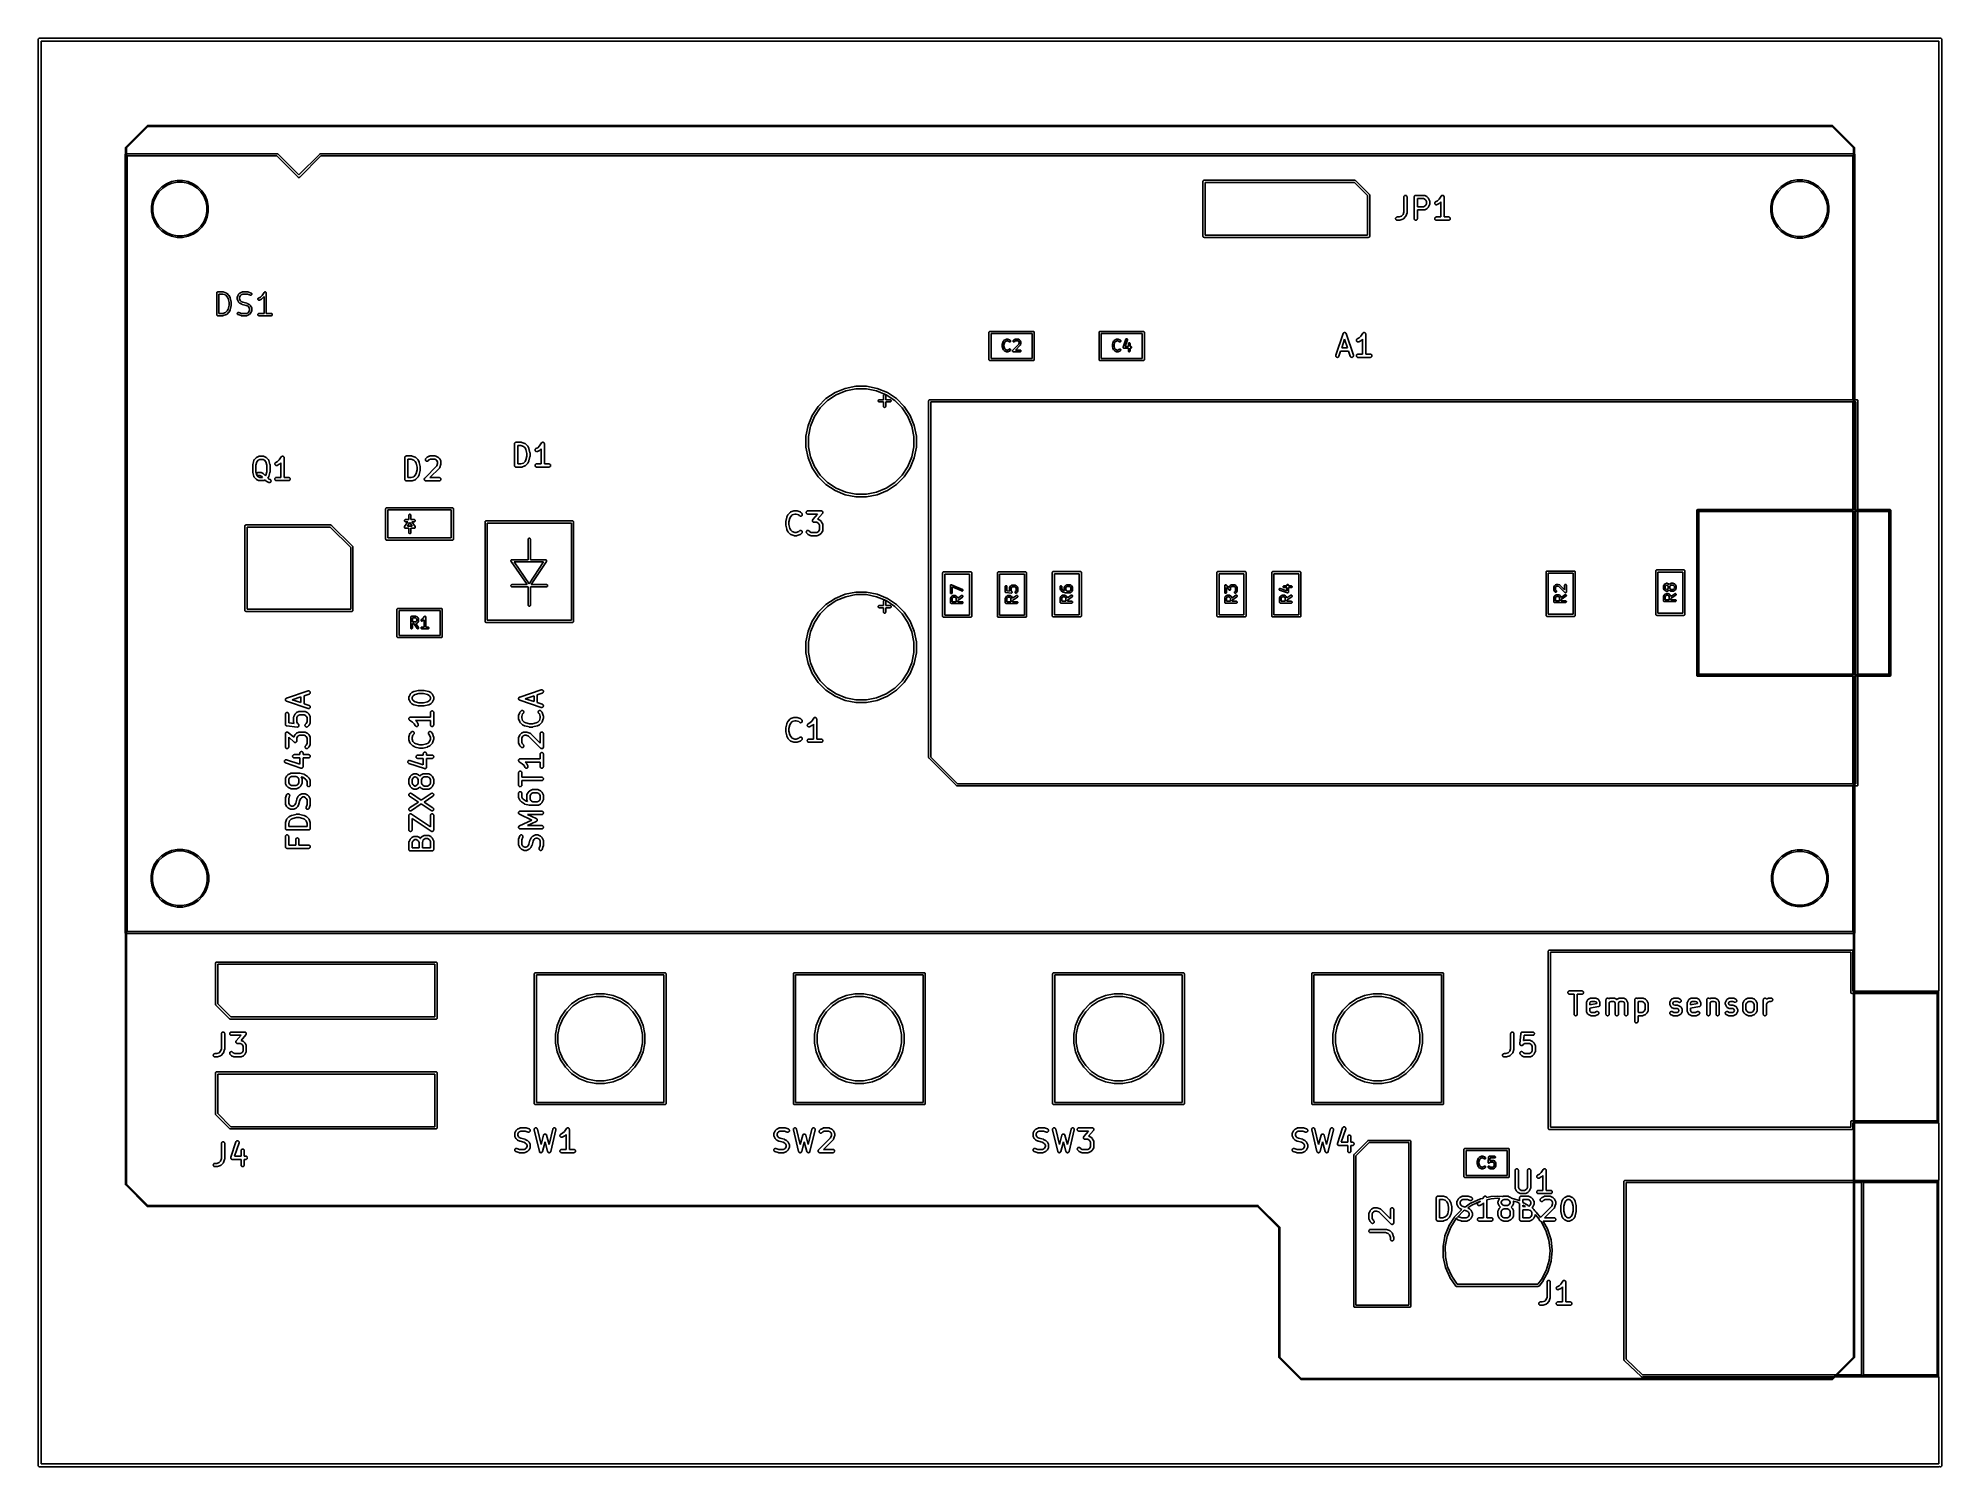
# Model space of a CAD drawing. Extents: x 3.52 to 7, y -3.74 to -1.14.
import ezdxf

# ---------------------------------------------------------------- set-up
doc = ezdxf.new("R2010")
doc.units = 0
doc.header["$MEASUREMENT"] = 0
doc.layers.add('BLACK', color=7, linetype='CONTINUOUS')

msp = doc.modelspace()

# ---------------------------------------------------------------- linework, layer by layer
at = {"layer": 'BLACK', "linetype": 'CONTINUOUS'}
for p, q in [((3.52459, -1.14173), (3.52465, -1.14115)), ((3.52461, -1.14188), (3.52459, -1.14173)), ((3.52461, -3.74001), (3.52461, -1.14188)), ((3.52465, -1.14115), (3.52482, -1.1406)), ((3.52482, -1.1406), (3.52509, -1.14008)), ((3.52509, -1.14008), (3.52546, -1.13963)), ((3.52546, -1.13963), (3.52591, -1.13927)), ((3.52591, -1.13927), (3.52642, -1.13899)), ((3.52642, -1.13899), (3.52698, -1.13882)), ((3.52698, -1.13882), (3.52741, -1.13878)), ((3.52741, -1.13878), (3.52756, -1.13877)), ((3.52756, -1.13877), (3.5277, -1.13878)), ((3.5277, -1.13878), (6.99198, -1.13878)), ((3.53051, -1.14469), (3.53051, -3.7372)), ((6.98917, -1.14469), (3.53051, -1.14469)), ((6.98917, -2.87625), (6.98917, -1.14469)), ((6.99198, -1.13878), (6.99213, -1.13877)), ((6.99213, -1.13877), (6.99227, -1.13878)), ((6.99227, -1.13878), (6.9927, -1.13882)), ((6.9927, -1.13882), (6.99326, -1.13899)), ((6.99326, -1.13899), (6.99377, -1.13927)), ((6.99377, -1.13927), (6.99422, -1.13963)), ((6.99422, -1.13963), (6.99459, -1.14008)), ((6.99459, -1.14008), (6.99487, -1.1406)), ((6.99487, -1.1406), (6.99504, -1.14115)), ((6.99504, -1.14115), (6.99509, -1.14173)), ((6.99509, -1.14173), (6.99508, -1.14188)), ((6.99508, -1.14188), (6.99508, -3.7403)), ((3.68438, -1.33785), (3.72368, -1.29855)), ((3.72482, -1.3002), (3.68602, -1.33899)), ((3.72368, -1.29855), (3.72371, -1.29851)), ((3.72371, -1.29851), (3.72386, -1.29839)), ((3.72386, -1.29839), (3.72403, -1.2983)), ((3.72403, -1.2983), (3.72422, -1.29824)), ((3.72422, -1.29824), (3.72441, -1.29822)), ((3.72441, -1.29822), (3.72446, -1.29823)), ((3.72446, -1.29823), (6.79523, -1.29823)), ((6.79487, -1.3002), (3.72482, -1.3002)), ((6.83366, -1.33899), (6.79487, -1.3002)), ((6.79523, -1.29823), (6.79528, -1.29822)), ((6.79528, -1.29822), (6.79532, -1.29823)), ((6.79532, -1.29823), (6.79532, -1.29823)), ((6.79532, -1.29823), (6.79547, -1.29824)), ((6.79547, -1.29824), (6.79565, -1.2983)), ((6.79565, -1.2983), (6.79583, -1.29839)), ((6.79583, -1.29839), (6.79597, -1.29851)), ((6.79597, -1.29851), (6.79601, -1.29855)), ((6.79601, -1.29855), (6.83531, -1.33785)), ((3.68306, -1.35157), (3.6831, -1.35119)), ((3.68307, -1.35167), (3.68306, -1.35157)), ((3.68307, -2.7688), (3.68307, -1.35167)), ((3.6831, -1.35119), (3.68321, -1.35082)), ((3.68321, -1.35082), (3.68339, -1.35048)), ((3.68339, -1.35048), (3.68364, -1.35018)), ((3.68364, -1.35018), (3.68394, -1.34993)), ((3.68394, -1.34993), (3.68428, -1.34975)), ((3.68405, -1.33858), (3.68407, -1.33839)), ((3.68406, -1.33863), (3.68405, -1.33858)), ((3.68406, -3.2283), (3.68406, -1.33863)), ((3.68407, -1.33839), (3.68413, -1.3382)), ((3.68407, -1.33839), (3.68407, -1.33839)), ((3.68413, -1.3382), (3.68422, -1.33803)), ((3.68422, -1.33803), (3.68434, -1.33788)), ((3.68428, -1.34975), (3.68465, -1.34963)), ((3.68434, -1.33788), (3.68438, -1.33785)), ((3.68465, -1.34963), (3.68494, -1.34961)), ((3.68494, -1.34961), (3.68504, -1.3496)), ((3.68504, -1.3496), (3.68514, -1.34961)), ((3.68514, -1.34961), (3.96053, -1.34961)), ((3.68602, -1.33899), (3.68602, -3.22794)), ((3.96053, -1.34961), (3.96063, -1.3496)), ((3.96063, -1.3496), (3.96073, -1.34961)), ((3.96073, -1.34961), (3.96073, -1.34961)), ((3.96073, -1.34961), (3.96102, -1.34963)), ((3.96102, -1.34963), (3.96139, -1.34975)), ((3.96139, -1.34975), (3.96173, -1.34993)), ((3.96173, -1.34993), (3.96203, -1.35018)), ((3.96203, -1.35018), (3.96209, -1.35025)), ((3.96209, -1.35025), (4, -1.38816)), ((4, -1.38816), (4.03791, -1.35025)), ((4.03791, -1.35025), (4.03797, -1.35018)), ((4.03797, -1.35018), (4.03805, -1.35011)), ((4.03805, -1.35011), (4.03827, -1.34993)), ((4.03827, -1.34993), (4.03845, -1.34983)), ((4.03845, -1.34983), (4.03861, -1.34975)), ((4.03861, -1.34975), (4.03898, -1.34963)), ((4.03898, -1.34963), (4.03927, -1.34961)), ((4.03927, -1.34961), (4.03937, -1.3496)), ((4.03927, -1.34961), (4.03927, -1.34961)), ((4.03937, -1.3496), (4.03947, -1.34961)), ((4.03947, -1.34961), (6.83455, -1.34961)), ((6.83366, -1.99923), (6.83366, -1.33899)), ((6.83455, -1.34961), (6.83465, -1.3496)), ((6.83465, -1.3496), (6.83474, -1.34961)), ((6.83474, -1.34961), (6.83503, -1.34963)), ((6.83503, -1.34963), (6.8354, -1.34975)), ((6.83531, -1.33785), (6.83535, -1.33788)), ((6.83535, -1.33788), (6.83547, -1.33803)), ((6.8354, -1.34975), (6.83574, -1.34993)), ((6.83547, -1.33803), (6.83556, -1.3382)), ((6.83556, -1.3382), (6.83562, -1.33839)), ((6.83562, -1.33839), (6.83563, -1.33858)), ((6.83563, -1.33858), (6.83563, -1.33863)), ((6.83563, -1.33863), (6.83563, -1.99923)), ((6.83574, -1.34993), (6.83604, -1.35018)), ((6.83604, -1.35018), (6.83629, -1.35048)), ((6.83629, -1.35048), (6.83647, -1.35082)), ((6.83647, -1.35082), (6.83659, -1.35119)), ((6.83659, -1.35119), (6.83662, -1.35157)), ((6.83662, -1.35157), (6.83661, -1.35167)), ((6.83661, -1.35167), (6.83661, -1.79803)), ((3.95981, -1.35354), (3.68701, -1.35354)), ((3.68701, -1.35354), (3.68701, -2.76693)), ((3.99854, -1.39227), (3.95981, -1.35354)), ((4.04019, -1.35354), (4.00146, -1.39227)), ((6.83268, -1.35354), (4.04019, -1.35354)), ((6.83268, -1.79803), (6.83268, -1.35354)), ((3.73713, -1.42567), (3.7428, -1.41719)), ((3.74493, -1.41893), (3.73956, -1.42697)), ((3.7428, -1.41719), (3.75001, -1.40997)), ((3.75176, -1.4121), (3.74493, -1.41893)), ((3.75001, -1.40997), (3.7585, -1.4043)), ((3.7598, -1.40673), (3.75176, -1.4121)), ((3.7585, -1.4043), (3.76793, -1.40039)), ((3.76873, -1.40303), (3.7598, -1.40673)), ((3.76793, -1.40039), (3.77794, -1.3984)), ((3.77821, -1.40115), (3.76873, -1.40303)), ((3.77794, -1.3984), (3.78814, -1.3984)), ((3.78787, -1.40115), (3.77821, -1.40115)), ((3.79735, -1.40303), (3.78787, -1.40115)), ((3.78814, -1.3984), (3.79815, -1.40039)), ((3.80628, -1.40673), (3.79735, -1.40303)), ((3.79815, -1.40039), (3.80758, -1.4043)), ((3.81432, -1.4121), (3.80628, -1.40673)), ((3.80758, -1.4043), (3.81607, -1.40997)), ((3.82115, -1.41893), (3.81432, -1.4121)), ((3.81607, -1.40997), (3.82328, -1.41719)), ((3.82652, -1.42697), (3.82115, -1.41893)), ((3.82328, -1.41719), (3.82895, -1.42567)), ((3.9986, -1.39234), (3.99854, -1.39227)), ((3.99868, -1.3924), (3.9986, -1.39234)), ((3.9989, -1.39259), (3.99868, -1.3924)), ((3.99868, -1.3924), (3.99868, -1.3924)), ((3.99924, -1.39277), (3.9989, -1.39259)), ((3.99961, -1.39288), (3.99924, -1.39277)), ((4, -1.39292), (3.99961, -1.39288)), ((4.00039, -1.39288), (4, -1.39292)), ((4.00076, -1.39277), (4.00039, -1.39288)), ((4.0011, -1.39259), (4.00076, -1.39277)), ((4.0014, -1.39234), (4.0011, -1.39259)), ((4.00146, -1.39227), (4.0014, -1.39234)), ((5.64802, -1.4), (5.64806, -1.39961)), ((5.64803, -1.4001), (5.64802, -1.4)), ((5.64803, -1.4999), (5.64803, -1.4001)), ((5.64806, -1.39961), (5.64817, -1.39924)), ((5.64817, -1.39924), (5.64836, -1.3989)), ((5.64836, -1.3989), (5.6486, -1.3986)), ((5.6486, -1.3986), (5.6489, -1.39836)), ((5.6489, -1.39836), (5.64924, -1.39817)), ((5.64924, -1.39817), (5.64961, -1.39806)), ((5.64961, -1.39806), (5.6499, -1.39803)), ((5.6499, -1.39803), (5.65, -1.39802)), ((5.65, -1.39802), (5.6501, -1.39803)), ((5.6501, -1.39803), (5.9249, -1.39803)), ((5.65197, -1.40197), (5.65197, -1.49803)), ((5.92418, -1.40197), (5.65197, -1.40197)), ((5.94803, -1.42582), (5.92418, -1.40197)), ((5.9249, -1.39803), (5.925, -1.39802)), ((5.925, -1.39802), (5.9251, -1.39803)), ((5.9251, -1.39803), (5.9251, -1.39803)), ((5.9251, -1.39803), (5.92539, -1.39806)), ((5.92539, -1.39806), (5.92576, -1.39817)), ((5.92576, -1.39817), (5.9261, -1.39836)), ((5.9261, -1.39836), (5.9264, -1.3986)), ((5.9264, -1.3986), (5.92646, -1.39868)), ((5.92646, -1.39868), (5.95132, -1.42354)), ((6.68908, -1.42511), (6.69488, -1.41643)), ((6.69701, -1.41818), (6.69151, -1.42641)), ((6.69488, -1.41643), (6.70226, -1.40905)), ((6.70401, -1.41118), (6.69701, -1.41818)), ((6.70226, -1.40905), (6.71094, -1.40325)), ((6.71224, -1.40568), (6.70401, -1.41118)), ((6.71094, -1.40325), (6.72058, -1.39926)), ((6.72138, -1.40189), (6.71224, -1.40568)), ((6.72058, -1.39926), (6.73082, -1.39722)), ((6.73109, -1.39996), (6.72138, -1.40189)), ((6.73082, -1.39722), (6.74126, -1.39722)), ((6.74099, -1.39996), (6.73109, -1.39996)), ((6.7507, -1.40189), (6.74099, -1.39996)), ((6.74126, -1.39722), (6.7515, -1.39926)), ((6.75984, -1.40568), (6.7507, -1.40189)), ((6.7515, -1.39926), (6.76114, -1.40325)), ((6.76807, -1.41118), (6.75984, -1.40568)), ((6.76114, -1.40325), (6.76982, -1.40905)), ((6.77507, -1.41818), (6.76807, -1.41118)), ((6.76982, -1.40905), (6.7772, -1.41643)), ((6.78057, -1.42641), (6.77507, -1.41818)), ((6.7772, -1.41643), (6.783, -1.42511)), ((3.73123, -1.44511), (3.73322, -1.4351)), ((3.73123, -1.45532), (3.73123, -1.44511)), ((3.73322, -1.46533), (3.73123, -1.45532)), ((3.73322, -1.4351), (3.73713, -1.42567)), ((3.73586, -1.4359), (3.73397, -1.44538)), ((3.73397, -1.44538), (3.73397, -1.45505)), ((3.73397, -1.45505), (3.73586, -1.46453)), ((3.73956, -1.42697), (3.73586, -1.4359)), ((3.83022, -1.4359), (3.82652, -1.42697)), ((3.82895, -1.42567), (3.83286, -1.4351)), ((3.83211, -1.44538), (3.83022, -1.4359)), ((3.83022, -1.46453), (3.83211, -1.45505)), ((3.83211, -1.45505), (3.83211, -1.44538)), ((3.83286, -1.4351), (3.83485, -1.44511)), ((3.83485, -1.45532), (3.83286, -1.46533)), ((3.83485, -1.44511), (3.83485, -1.45532)), ((5.94803, -1.49803), (5.94803, -1.42582)), ((5.95132, -1.42354), (5.9514, -1.4236)), ((5.9514, -1.4236), (5.95146, -1.42368)), ((5.95146, -1.42368), (5.95164, -1.4239)), ((5.95164, -1.4239), (5.95164, -1.4239)), ((5.95164, -1.4239), (5.95183, -1.42424)), ((5.95183, -1.42424), (5.95194, -1.42461)), ((5.95194, -1.42461), (5.95197, -1.4249)), ((5.95197, -1.4249), (5.95198, -1.425)), ((5.95198, -1.425), (5.95197, -1.4251)), ((5.95197, -1.4251), (5.95197, -1.4999)), ((6.01274, -1.46059), (6.01424, -1.45608)), ((6.01424, -1.4284), (6.0143, -1.42783)), ((6.01424, -1.42844), (6.01424, -1.4284)), ((6.01424, -1.45608), (6.01424, -1.42844)), ((6.0143, -1.42783), (6.01448, -1.42728)), ((6.01448, -1.42728), (6.01476, -1.42677)), ((6.01476, -1.42677), (6.01513, -1.42633)), ((6.01513, -1.42633), (6.01557, -1.42597)), ((6.01557, -1.42597), (6.01609, -1.4257)), ((6.01609, -1.4257), (6.01664, -1.42554)), ((6.01664, -1.42554), (6.01721, -1.42549)), ((6.01721, -1.42549), (6.01779, -1.42555)), ((6.01779, -1.42555), (6.01834, -1.42572)), ((6.01999, -1.4575), (6.01812, -1.46312)), ((6.01834, -1.42572), (6.01884, -1.42599)), ((6.01884, -1.42599), (6.01929, -1.42636)), ((6.01929, -1.42636), (6.01965, -1.42681)), ((6.01965, -1.42681), (6.01992, -1.42731)), ((6.01992, -1.42731), (6.02009, -1.42787)), ((6.02003, -1.45733), (6.01999, -1.4575)), ((6.02008, -1.45718), (6.02003, -1.45733)), ((6.02009, -1.45705), (6.02008, -1.45718)), ((6.02009, -1.42787), (6.02014, -1.42844)), ((6.02012, -1.45693), (6.02009, -1.45705)), ((6.02013, -1.45677), (6.02012, -1.45693)), ((6.02014, -1.4566), (6.02013, -1.45677)), ((6.02014, -1.42844), (6.02014, -1.45656)), ((6.02014, -1.45656), (6.02014, -1.4566)), ((6.03299, -1.4284), (6.03302, -1.42812)), ((6.03299, -1.42842), (6.03299, -1.4284)), ((6.03299, -1.42844), (6.03299, -1.42842)), ((6.03299, -1.42842), (6.03299, -1.42842)), ((6.03299, -1.42842), (6.03299, -1.42842)), ((6.03299, -1.46781), (6.03299, -1.42844)), ((6.03302, -1.42812), (6.03305, -1.42785)), ((6.03305, -1.42783), (6.03313, -1.42756)), ((6.03305, -1.42784), (6.03305, -1.42783)), ((6.03305, -1.42785), (6.03305, -1.42784)), ((6.03313, -1.42756), (6.03322, -1.4273)), ((6.03322, -1.42729), (6.03323, -1.42728)), ((6.03322, -1.4273), (6.03322, -1.42729)), ((6.03323, -1.42728), (6.03336, -1.42703)), ((6.03336, -1.42703), (6.03349, -1.42679)), ((6.03349, -1.42679), (6.0335, -1.42678)), ((6.0335, -1.42677), (6.03368, -1.42656)), ((6.0335, -1.42678), (6.0335, -1.42677)), ((6.03368, -1.42656), (6.03386, -1.42634)), ((6.03386, -1.42634), (6.03387, -1.42634)), ((6.03387, -1.42633), (6.03409, -1.42616)), ((6.03387, -1.42634), (6.03387, -1.42633)), ((6.03409, -1.42616), (6.03431, -1.42598)), ((6.03431, -1.42598), (6.03432, -1.42597)), ((6.03431, -1.42598), (6.03431, -1.42598)), ((6.03432, -1.42597), (6.03457, -1.42584)), ((6.03457, -1.42584), (6.03481, -1.42571)), ((6.03481, -1.42571), (6.03482, -1.42571)), ((6.03482, -1.42571), (6.03483, -1.4257)), ((6.03483, -1.4257), (6.0351, -1.42562)), ((6.0351, -1.42562), (6.03537, -1.42554)), ((6.03537, -1.42554), (6.03538, -1.42554)), ((6.03538, -1.42554), (6.03539, -1.42554)), ((6.03539, -1.42554), (6.03566, -1.42551)), ((6.03566, -1.42551), (6.03594, -1.42549)), ((6.03594, -1.42549), (6.05094, -1.42549)), ((6.03889, -1.43139), (6.03889, -1.44611)), ((6.05024, -1.43139), (6.03889, -1.43139)), ((6.03889, -1.44611), (6.05024, -1.44611)), ((6.05094, -1.45202), (6.03889, -1.45202)), ((6.03889, -1.45202), (6.03889, -1.46781)), ((6.05294, -1.43274), (6.05024, -1.43139)), ((6.05024, -1.44611), (6.05294, -1.44476)), ((6.05094, -1.42549), (6.05098, -1.42549)), ((6.05102, -1.45201), (6.05094, -1.45202)), ((6.05098, -1.42549), (6.05106, -1.4255)), ((6.05111, -1.45201), (6.05102, -1.45201)), ((6.05106, -1.4255), (6.05115, -1.4255)), ((6.05131, -1.45198), (6.05111, -1.45201)), ((6.05115, -1.4255), (6.05135, -1.42553)), ((6.05151, -1.45196), (6.05131, -1.45198)), ((6.05135, -1.42553), (6.05155, -1.42555)), ((6.05159, -1.45193), (6.05151, -1.45196)), ((6.05155, -1.42555), (6.05163, -1.42558)), ((6.05168, -1.45192), (6.05159, -1.45193)), ((6.05163, -1.42558), (6.05172, -1.42559)), ((6.05187, -1.45185), (6.05168, -1.45192)), ((6.05172, -1.42559), (6.05191, -1.42567)), ((6.05206, -1.45179), (6.05187, -1.45185)), ((6.05191, -1.42567), (6.0521, -1.42573)), ((6.05214, -1.45175), (6.05206, -1.45179)), ((6.0521, -1.42573), (6.05218, -1.42577)), ((6.05222, -1.45172), (6.05214, -1.45175)), ((6.05218, -1.42577), (6.05226, -1.4258)), ((6.05226, -1.4517), (6.05222, -1.45172)), ((6.05226, -1.4258), (6.05601, -1.42767)), ((6.05601, -1.44983), (6.05226, -1.4517)), ((6.05413, -1.43394), (6.05294, -1.43274)), ((6.05294, -1.44476), (6.05413, -1.44356)), ((6.05548, -1.43664), (6.05413, -1.43394)), ((6.05413, -1.44356), (6.05548, -1.44087)), ((6.05548, -1.44087), (6.05548, -1.43664)), ((6.05601, -1.42767), (6.05604, -1.42769)), ((6.05615, -1.44974), (6.05601, -1.44983)), ((6.05604, -1.42769), (6.05618, -1.42778)), ((6.0563, -1.44966), (6.05615, -1.44974)), ((6.05618, -1.42778), (6.05633, -1.42786)), ((6.05639, -1.44959), (6.0563, -1.44966)), ((6.05633, -1.42786), (6.05642, -1.42794)), ((6.0565, -1.44952), (6.05639, -1.44959)), ((6.05642, -1.42794), (6.05653, -1.42801)), ((6.05662, -1.44941), (6.0565, -1.44952)), ((6.05653, -1.42801), (6.05665, -1.42812)), ((6.05675, -1.4493), (6.05662, -1.44941)), ((6.05665, -1.42812), (6.05677, -1.42823)), ((6.05677, -1.44928), (6.05675, -1.4493)), ((6.05677, -1.42823), (6.05865, -1.4301)), ((6.05865, -1.4474), (6.05677, -1.44928)), ((6.05865, -1.4301), (6.05868, -1.43013)), ((6.05875, -1.44727), (6.05865, -1.4474)), ((6.05868, -1.43013), (6.05878, -1.43026)), ((6.05887, -1.44715), (6.05875, -1.44727)), ((6.05878, -1.43026), (6.0589, -1.43038)), ((6.05894, -1.44705), (6.05887, -1.44715)), ((6.0589, -1.43038), (6.05896, -1.43049)), ((6.05902, -1.44696), (6.05894, -1.44705)), ((6.05896, -1.43049), (6.05904, -1.43058)), ((6.05909, -1.44681), (6.05902, -1.44696)), ((6.05904, -1.43058), (6.05911, -1.43073)), ((6.05918, -1.44667), (6.05909, -1.44681)), ((6.05911, -1.43073), (6.0592, -1.43087)), ((6.0592, -1.44663), (6.05918, -1.44667)), ((6.0592, -1.43087), (6.06108, -1.43462)), ((6.06108, -1.44288), (6.0592, -1.44663)), ((6.06108, -1.43462), (6.0611, -1.43466)), ((6.06111, -1.4428), (6.06108, -1.44288)), ((6.0611, -1.43466), (6.06113, -1.43474)), ((6.06115, -1.44273), (6.06111, -1.4428)), ((6.06113, -1.43474), (6.06117, -1.43481)), ((6.06121, -1.44253), (6.06115, -1.44273)), ((6.06117, -1.43481), (6.06122, -1.43501)), ((6.06128, -1.44235), (6.06121, -1.44253)), ((6.06122, -1.43501), (6.06129, -1.4352)), ((6.0613, -1.44226), (6.06128, -1.44235)), ((6.06129, -1.4352), (6.06131, -1.43528)), ((6.06132, -1.44218), (6.0613, -1.44226)), ((6.06131, -1.43528), (6.06133, -1.43537)), ((6.06135, -1.44198), (6.06132, -1.44218)), ((6.06133, -1.43537), (6.06135, -1.43557)), ((6.06135, -1.43557), (6.06138, -1.43577)), ((6.06138, -1.44178), (6.06135, -1.44198)), ((6.06138, -1.43577), (6.06138, -1.43585)), ((6.06138, -1.43585), (6.06139, -1.43594)), ((6.06139, -1.4416), (6.06138, -1.44169)), ((6.06138, -1.44169), (6.06138, -1.44178)), ((6.06139, -1.43594), (6.06139, -1.44156)), ((6.06139, -1.44156), (6.06139, -1.4416)), ((6.07049, -1.43988), (6.07051, -1.43931)), ((6.07058, -1.44045), (6.07049, -1.43988)), ((6.07051, -1.43931), (6.07064, -1.43875)), ((6.07078, -1.44099), (6.07058, -1.44045)), ((6.07064, -1.43875), (6.07087, -1.43822)), ((6.07109, -1.44148), (6.07078, -1.44099)), ((6.07087, -1.43822), (6.07121, -1.43775)), ((6.07148, -1.4419), (6.07109, -1.44148)), ((6.07121, -1.43775), (6.07163, -1.43735)), ((6.07195, -1.44224), (6.07148, -1.4419)), ((6.07163, -1.43735), (6.07211, -1.43705)), ((6.07247, -1.44248), (6.07195, -1.44224)), ((6.07211, -1.43705), (6.07543, -1.43539)), ((6.07303, -1.44261), (6.07247, -1.44248)), ((6.07361, -1.44264), (6.07303, -1.44261)), ((6.07418, -1.44255), (6.07361, -1.44264)), ((6.07472, -1.44235), (6.07418, -1.44255)), ((6.07476, -1.44233), (6.07472, -1.44235)), ((6.0785, -1.44046), (6.07476, -1.44233)), ((6.07543, -1.43539), (6.07864, -1.43218)), ((6.07865, -1.44037), (6.0785, -1.44046)), ((6.07864, -1.43218), (6.08223, -1.4268)), ((6.07879, -1.44029), (6.07865, -1.44037)), ((6.07889, -1.44021), (6.07879, -1.44029)), ((6.07899, -1.44015), (6.07889, -1.44021)), ((6.07911, -1.44003), (6.07899, -1.44015)), ((6.07924, -1.43993), (6.07911, -1.44003)), ((6.07927, -1.4399), (6.07924, -1.43993)), ((6.08173, -1.43744), (6.07927, -1.4399)), ((6.08173, -1.46486), (6.08173, -1.43744)), ((6.08223, -1.4268), (6.08225, -1.42677)), ((6.08225, -1.42677), (6.08244, -1.42655)), ((6.08225, -1.42677), (6.08225, -1.42677)), ((6.08225, -1.42677), (6.08225, -1.42677)), ((6.08225, -1.42677), (6.08225, -1.42677)), ((6.08244, -1.42655), (6.08262, -1.42633)), ((6.08262, -1.42633), (6.08285, -1.42614)), ((6.08262, -1.42633), (6.08262, -1.42633)), ((6.08262, -1.42633), (6.08262, -1.42633)), ((6.08285, -1.42614), (6.08307, -1.42597)), ((6.08307, -1.42597), (6.08334, -1.42583)), ((6.08307, -1.42597), (6.08307, -1.42597)), ((6.08307, -1.42597), (6.08307, -1.42597)), ((6.08334, -1.42583), (6.08358, -1.4257)), ((6.08358, -1.4257), (6.08387, -1.42562)), ((6.08358, -1.4257), (6.08358, -1.4257)), ((6.08358, -1.4257), (6.08358, -1.4257)), ((6.08387, -1.42562), (6.08413, -1.42554)), ((6.08413, -1.42554), (6.08442, -1.42551)), ((6.08413, -1.42554), (6.08413, -1.42554)), ((6.08413, -1.42554), (6.08413, -1.42554)), ((6.08442, -1.42551), (6.0847, -1.42549)), ((6.0847, -1.42549), (6.08471, -1.42549)), ((6.08471, -1.42549), (6.08471, -1.42549)), ((6.08471, -1.42549), (6.085, -1.42552)), ((6.085, -1.42552), (6.08528, -1.42555)), ((6.08528, -1.42555), (6.08528, -1.42555)), ((6.08528, -1.42555), (6.08528, -1.42555)), ((6.08528, -1.42555), (6.08557, -1.42564)), ((6.08557, -1.42564), (6.08583, -1.42572)), ((6.08583, -1.42572), (6.08583, -1.42572)), ((6.08583, -1.42572), (6.08583, -1.42572)), ((6.08583, -1.42572), (6.08609, -1.42586)), ((6.08609, -1.42586), (6.08633, -1.42599)), ((6.08633, -1.42599), (6.08634, -1.42599)), ((6.08634, -1.42599), (6.08634, -1.42599)), ((6.08634, -1.42599), (6.08656, -1.42618)), ((6.08656, -1.42618), (6.08678, -1.42636)), ((6.08678, -1.42636), (6.08678, -1.42636)), ((6.08678, -1.42636), (6.08678, -1.42636)), ((6.08678, -1.42636), (6.08697, -1.4266)), ((6.08697, -1.4266), (6.08714, -1.42681)), ((6.08714, -1.42681), (6.08714, -1.42681)), ((6.08714, -1.42681), (6.08715, -1.42681)), ((6.08715, -1.42681), (6.08729, -1.42708)), ((6.08729, -1.42708), (6.08741, -1.42731)), ((6.08741, -1.42731), (6.08741, -1.42732)), ((6.08741, -1.42732), (6.08741, -1.42732)), ((6.08741, -1.42732), (6.0875, -1.4276)), ((6.0875, -1.4276), (6.08758, -1.42787)), ((6.08758, -1.42787), (6.08758, -1.42787)), ((6.08758, -1.42787), (6.08758, -1.42787)), ((6.08758, -1.42787), (6.08761, -1.42816)), ((6.08761, -1.42816), (6.08764, -1.42844)), ((6.08764, -1.42844), (6.08764, -1.46486)), ((6.68305, -1.44499), (6.68508, -1.43476)), ((6.68305, -1.45543), (6.68305, -1.44499)), ((6.68508, -1.46567), (6.68305, -1.45543)), ((6.68508, -1.43476), (6.68908, -1.42511)), ((6.68772, -1.43555), (6.68579, -1.44526)), ((6.68579, -1.44526), (6.68579, -1.45516)), ((6.68579, -1.45516), (6.68772, -1.46487)), ((6.69151, -1.42641), (6.68772, -1.43555)), ((6.78436, -1.43555), (6.78057, -1.42641)), ((6.783, -1.42511), (6.787, -1.43476)), ((6.78629, -1.44526), (6.78436, -1.43555)), ((6.78436, -1.46487), (6.78629, -1.45516)), ((6.78629, -1.45516), (6.78629, -1.44526)), ((6.787, -1.43476), (6.78903, -1.44499)), ((6.78903, -1.45543), (6.787, -1.46567)), ((6.78903, -1.44499), (6.78903, -1.45543)), ((3.73713, -1.47475), (3.73322, -1.46533)), ((3.73586, -1.46453), (3.73956, -1.47345)), ((3.7428, -1.48324), (3.73713, -1.47475)), ((3.73956, -1.47345), (3.74493, -1.48149)), ((3.75001, -1.49046), (3.7428, -1.48324)), ((3.74493, -1.48149), (3.75176, -1.48833)), ((3.7585, -1.49613), (3.75001, -1.49046)), ((3.75176, -1.48833), (3.7598, -1.4937)), ((3.80628, -1.4937), (3.81432, -1.48833)), ((3.81607, -1.49046), (3.80758, -1.49613)), ((3.81432, -1.48833), (3.82115, -1.48149)), ((3.82328, -1.48324), (3.81607, -1.49046)), ((3.82115, -1.48149), (3.82652, -1.47345)), ((3.82895, -1.47475), (3.82328, -1.48324)), ((3.82652, -1.47345), (3.83022, -1.46453)), ((3.83286, -1.46533), (3.82895, -1.47475)), ((5.99924, -1.46779), (5.9993, -1.46722)), ((5.99929, -1.46836), (5.99924, -1.46779)), ((5.99946, -1.46892), (5.99929, -1.46836)), ((5.9993, -1.46722), (5.99947, -1.46667)), ((5.99972, -1.46943), (5.99946, -1.46892)), ((5.99947, -1.46667), (5.99975, -1.46616)), ((6.00008, -1.46988), (5.99972, -1.46943)), ((5.99975, -1.46616), (6.00011, -1.46572)), ((6.00053, -1.47025), (6.00008, -1.46988)), ((6.00011, -1.46572), (6.00056, -1.46535)), ((6.00103, -1.47052), (6.00053, -1.47025)), ((6.00056, -1.46535), (6.00107, -1.46508)), ((6.00158, -1.4707), (6.00103, -1.47052)), ((6.00107, -1.46508), (6.00162, -1.46491)), ((6.00215, -1.47076), (6.00158, -1.4707)), ((6.00162, -1.46491), (6.00219, -1.46486)), ((6.00219, -1.47076), (6.00215, -1.47076)), ((6.00219, -1.46486), (6.00546, -1.46486)), ((6.00594, -1.47076), (6.00219, -1.47076)), ((6.00546, -1.46486), (6.00997, -1.46335)), ((6.00611, -1.47075), (6.00594, -1.47076)), ((6.00627, -1.47074), (6.00611, -1.47075)), ((6.00639, -1.47072), (6.00627, -1.47074)), ((6.00652, -1.47071), (6.00639, -1.47072)), ((6.00668, -1.47066), (6.00652, -1.47071)), ((6.00684, -1.47062), (6.00668, -1.47066)), ((6.00688, -1.47061), (6.00684, -1.47062)), ((6.0125, -1.46874), (6.00688, -1.47061)), ((6.00997, -1.46335), (6.01274, -1.46059)), ((6.01258, -1.4687), (6.0125, -1.46874)), ((6.01266, -1.46868), (6.01258, -1.4687)), ((6.01284, -1.46858), (6.01266, -1.46868)), ((6.01303, -1.4685), (6.01284, -1.46858)), ((6.0131, -1.46845), (6.01303, -1.4685)), ((6.01318, -1.46841), (6.0131, -1.46845)), ((6.01333, -1.46829), (6.01318, -1.46841)), ((6.0135, -1.46817), (6.01333, -1.46829)), ((6.01356, -1.46811), (6.0135, -1.46817)), ((6.01363, -1.46805), (6.01356, -1.46811)), ((6.01366, -1.46802), (6.01363, -1.46805)), ((6.0174, -1.46427), (6.01366, -1.46802)), ((6.01746, -1.46421), (6.0174, -1.46427)), ((6.01752, -1.46415), (6.01746, -1.46421)), ((6.01764, -1.46398), (6.01752, -1.46415)), ((6.01777, -1.46383), (6.01764, -1.46398)), ((6.01781, -1.46375), (6.01777, -1.46383)), ((6.01786, -1.46368), (6.01781, -1.46375)), ((6.01795, -1.4635), (6.01786, -1.46368)), ((6.01804, -1.46332), (6.01795, -1.4635)), ((6.01807, -1.46324), (6.01804, -1.46332)), ((6.0181, -1.46316), (6.01807, -1.46324)), ((6.01812, -1.46312), (6.0181, -1.46316)), ((6.03304, -1.46838), (6.03299, -1.46781)), ((6.03321, -1.46894), (6.03304, -1.46838)), ((6.03348, -1.46944), (6.03321, -1.46894)), ((6.03384, -1.46989), (6.03348, -1.46944)), ((6.03429, -1.47026), (6.03384, -1.46989)), ((6.03479, -1.47053), (6.03429, -1.47026)), ((6.03535, -1.4707), (6.03479, -1.47053)), ((6.03592, -1.47076), (6.03535, -1.4707)), ((6.03649, -1.47071), (6.03592, -1.47076)), ((6.03705, -1.47055), (6.03649, -1.47071)), ((6.03756, -1.47028), (6.03705, -1.47055)), ((6.03801, -1.46992), (6.03756, -1.47028)), ((6.03838, -1.46948), (6.03801, -1.46992)), ((6.03865, -1.46897), (6.03838, -1.46948)), ((6.03883, -1.46842), (6.03865, -1.46897)), ((6.03889, -1.46785), (6.03883, -1.46842)), ((6.03889, -1.46781), (6.03889, -1.46785)), ((6.07048, -1.46779), (6.07054, -1.46722)), ((6.07053, -1.46836), (6.07048, -1.46779)), ((6.0707, -1.46892), (6.07053, -1.46836)), ((6.07054, -1.46722), (6.07071, -1.46667)), ((6.07096, -1.46943), (6.0707, -1.46892)), ((6.07071, -1.46667), (6.07099, -1.46616)), ((6.07132, -1.46988), (6.07096, -1.46943)), ((6.07099, -1.46616), (6.07135, -1.46572)), ((6.07177, -1.47025), (6.07132, -1.46988)), ((6.07135, -1.46572), (6.0718, -1.46535)), ((6.07227, -1.47052), (6.07177, -1.47025)), ((6.0718, -1.46535), (6.07231, -1.46508)), ((6.07282, -1.4707), (6.07227, -1.47052)), ((6.07231, -1.46508), (6.07286, -1.46491)), ((6.07339, -1.47076), (6.07282, -1.4707)), ((6.07286, -1.46491), (6.07343, -1.46486)), ((6.07343, -1.47076), (6.07339, -1.47076)), ((6.07343, -1.46486), (6.08173, -1.46486)), ((6.09593, -1.47076), (6.07343, -1.47076)), ((6.08764, -1.46486), (6.09593, -1.46486)), ((6.09593, -1.46486), (6.09597, -1.46486)), ((6.09651, -1.47071), (6.09593, -1.47076)), ((6.09597, -1.46486), (6.09655, -1.46492)), ((6.09706, -1.47054), (6.09651, -1.47071)), ((6.09655, -1.46492), (6.09709, -1.4651)), ((6.09757, -1.47027), (6.09706, -1.47054)), ((6.09709, -1.4651), (6.0976, -1.46537)), ((6.09801, -1.46991), (6.09757, -1.47027)), ((6.0976, -1.46537), (6.09804, -1.46574)), ((6.09838, -1.46946), (6.09801, -1.46991)), ((6.09804, -1.46574), (6.0984, -1.46619)), ((6.09865, -1.46895), (6.09838, -1.46946)), ((6.0984, -1.46619), (6.09867, -1.4667)), ((6.09882, -1.4684), (6.09865, -1.46895)), ((6.09867, -1.4667), (6.09883, -1.46726)), ((6.09888, -1.46783), (6.09882, -1.4684)), ((6.09883, -1.46726), (6.09888, -1.46783)), ((6.68908, -1.47531), (6.68508, -1.46567)), ((6.68772, -1.46487), (6.69151, -1.47402)), ((6.69488, -1.48399), (6.68908, -1.47531)), ((6.69151, -1.47402), (6.69701, -1.48225)), ((6.70226, -1.49138), (6.69488, -1.48399)), ((6.69701, -1.48225), (6.70401, -1.48924)), ((6.71094, -1.49717), (6.70226, -1.49138)), ((6.70401, -1.48924), (6.71224, -1.49474)), ((6.75984, -1.49474), (6.76807, -1.48924)), ((6.76982, -1.49138), (6.76114, -1.49717)), ((6.76807, -1.48924), (6.77507, -1.48225)), ((6.7772, -1.48399), (6.76982, -1.49138)), ((6.77507, -1.48225), (6.78057, -1.47402)), ((6.783, -1.47531), (6.7772, -1.48399)), ((6.78057, -1.47402), (6.78436, -1.46487)), ((6.787, -1.46567), (6.783, -1.47531)), ((3.76793, -1.50003), (3.7585, -1.49613)), ((3.7598, -1.4937), (3.76873, -1.49739)), ((3.77794, -1.50202), (3.76793, -1.50003)), ((3.76873, -1.49739), (3.77821, -1.49928)), ((3.78814, -1.50202), (3.77794, -1.50202)), ((3.77821, -1.49928), (3.78787, -1.49928)), ((3.78787, -1.49928), (3.79735, -1.49739)), ((3.79815, -1.50003), (3.78814, -1.50202)), ((3.79735, -1.49739), (3.80628, -1.4937)), ((3.80758, -1.49613), (3.79815, -1.50003)), ((5.64802, -1.5), (5.64803, -1.4999)), ((5.64806, -1.50039), (5.64802, -1.5)), ((5.64817, -1.50076), (5.64806, -1.50039)), ((5.64836, -1.5011), (5.64817, -1.50076)), ((5.6486, -1.5014), (5.64836, -1.5011)), ((5.6489, -1.50164), (5.6486, -1.5014)), ((5.64924, -1.50183), (5.6489, -1.50164)), ((5.64961, -1.50194), (5.64924, -1.50183)), ((5.65, -1.50198), (5.64961, -1.50194)), ((5.6501, -1.50197), (5.65, -1.50198)), ((5.9499, -1.50197), (5.6501, -1.50197)), ((5.65197, -1.49803), (5.94803, -1.49803)), ((5.95, -1.50198), (5.9499, -1.50197)), ((5.95039, -1.50194), (5.95, -1.50198)), ((5.95076, -1.50183), (5.95039, -1.50194)), ((5.9511, -1.50164), (5.95076, -1.50183)), ((5.9514, -1.5014), (5.9511, -1.50164)), ((5.95164, -1.5011), (5.9514, -1.5014)), ((5.95183, -1.50076), (5.95164, -1.5011)), ((5.95194, -1.50039), (5.95183, -1.50076)), ((5.95197, -1.5001), (5.95194, -1.50039)), ((5.95197, -1.4999), (5.95198, -1.5)), ((5.95198, -1.5), (5.95197, -1.5001)), ((5.95197, -1.5001), (5.95197, -1.5001)), ((6.72058, -1.50117), (6.71094, -1.49717)), ((6.71224, -1.49474), (6.72138, -1.49853)), ((6.73082, -1.50321), (6.72058, -1.50117)), ((6.72138, -1.49853), (6.73109, -1.50046)), ((6.74126, -1.50321), (6.73082, -1.50321)), ((6.73109, -1.50046), (6.74099, -1.50046)), ((6.74099, -1.50046), (6.7507, -1.49853)), ((6.7515, -1.50117), (6.74126, -1.50321)), ((6.7507, -1.49853), (6.75984, -1.49474)), ((6.76114, -1.49717), (6.7515, -1.50117)), ((3.85022, -1.60344), (3.85023, -1.60343)), ((3.85022, -1.64281), (3.85022, -1.60344)), ((3.85023, -1.60341), (3.85025, -1.60323)), ((3.85023, -1.60343), (3.85023, -1.60341)), ((3.85023, -1.60343), (3.85023, -1.60343)), ((3.85023, -1.60343), (3.85023, -1.60343)), ((3.85025, -1.60323), (3.85027, -1.60304)), ((3.85027, -1.60303), (3.85032, -1.60285)), ((3.85027, -1.60304), (3.85027, -1.60303)), ((3.85027, -1.60304), (3.85027, -1.60304)), ((3.85032, -1.60285), (3.85038, -1.60268)), ((3.85038, -1.60266), (3.85047, -1.6025)), ((3.85038, -1.60267), (3.85038, -1.60266)), ((3.85038, -1.60268), (3.85038, -1.60267)), ((3.85047, -1.6025), (3.85056, -1.60234)), ((3.85056, -1.60234), (3.85057, -1.60233)), ((3.85057, -1.60233), (3.85069, -1.60219)), ((3.85057, -1.60233), (3.85057, -1.60233)), ((3.85069, -1.60219), (3.85081, -1.60204)), ((3.85081, -1.60204), (3.85082, -1.60203)), ((3.85081, -1.60204), (3.85081, -1.60204)), ((3.85082, -1.60203), (3.85096, -1.60192)), ((3.85096, -1.60192), (3.8511, -1.6018)), ((3.8511, -1.6018), (3.85111, -1.6018)), ((3.85111, -1.6018), (3.85112, -1.60179)), ((3.85112, -1.60179), (3.85128, -1.60171)), ((3.85128, -1.60171), (3.85144, -1.60162)), ((3.85144, -1.60162), (3.85145, -1.60162)), ((3.85145, -1.60162), (3.85146, -1.60162)), ((3.85146, -1.60162), (3.85163, -1.60156)), ((3.85163, -1.60156), (3.85181, -1.60151)), ((3.85181, -1.60151), (3.85182, -1.60151)), ((3.85182, -1.60151), (3.85201, -1.60149)), ((3.85182, -1.60151), (3.85182, -1.60151)), ((3.85201, -1.60149), (3.85219, -1.60147)), ((3.85219, -1.60147), (3.86157, -1.60147)), ((3.85416, -1.60541), (3.85416, -1.64084)), ((3.86125, -1.60541), (3.85416, -1.60541)), ((3.86613, -1.60704), (3.86125, -1.60541)), ((3.86157, -1.60147), (3.86159, -1.60147)), ((3.86159, -1.60147), (3.8617, -1.60148)), ((3.8617, -1.60148), (3.86182, -1.60149)), ((3.86182, -1.60149), (3.8619, -1.60151)), ((3.8619, -1.60151), (3.86198, -1.60151)), ((3.86198, -1.60151), (3.86208, -1.60155)), ((3.86208, -1.60155), (3.86219, -1.60157)), ((3.86219, -1.60157), (3.86781, -1.60345)), ((3.86932, -1.61023), (3.86613, -1.60704)), ((3.86781, -1.60345), (3.86784, -1.60346)), ((3.86784, -1.60346), (3.86789, -1.60348)), ((3.86789, -1.60348), (3.86795, -1.6035)), ((3.86795, -1.6035), (3.86807, -1.60356)), ((3.86807, -1.60356), (3.86819, -1.60362)), ((3.86819, -1.60362), (3.86824, -1.60365)), ((3.86824, -1.60365), (3.86829, -1.60368)), ((3.86829, -1.60368), (3.86839, -1.60376)), ((3.86839, -1.60376), (3.8685, -1.60384)), ((3.8685, -1.60384), (3.86854, -1.60389)), ((3.86854, -1.60389), (3.86858, -1.60392)), ((3.86858, -1.60392), (3.87233, -1.60767)), ((3.87096, -1.6135), (3.86932, -1.61023)), ((3.87272, -1.62056), (3.87096, -1.6135)), ((3.87096, -1.63275), (3.87272, -1.6257)), ((3.87233, -1.60767), (3.87235, -1.60769)), ((3.87235, -1.60769), (3.87242, -1.60778)), ((3.87242, -1.60778), (3.8725, -1.60786)), ((3.8725, -1.60786), (3.87254, -1.60793)), ((3.87254, -1.60793), (3.87259, -1.60799)), ((3.87259, -1.60799), (3.87264, -1.60809)), ((3.87264, -1.60809), (3.8727, -1.60818)), ((3.8727, -1.60818), (3.87458, -1.61193)), ((3.87272, -1.6257), (3.87272, -1.62056)), ((3.87458, -1.61193), (3.87459, -1.61196)), ((3.87459, -1.61196), (3.87459, -1.61197)), ((3.87459, -1.61197), (3.8746, -1.61197)), ((3.8746, -1.61197), (3.87466, -1.61215)), ((3.87466, -1.61215), (3.87472, -1.61232)), ((3.87472, -1.61232), (3.87472, -1.61233)), ((3.87472, -1.61233), (3.87473, -1.61234)), ((3.87473, -1.61234), (3.8766, -1.61984)), ((3.8766, -1.62641), (3.87473, -1.63391)), ((3.8766, -1.61984), (3.87661, -1.61986)), ((3.87661, -1.62638), (3.8766, -1.62641)), ((3.87661, -1.61986), (3.87661, -1.6199)), ((3.87661, -1.6199), (3.87662, -1.61993)), ((3.87662, -1.62635), (3.87661, -1.62638)), ((3.87662, -1.61993), (3.87664, -1.62009)), ((3.87663, -1.62619), (3.87662, -1.62635)), ((3.87666, -1.62603), (3.87663, -1.62619)), ((3.87664, -1.62009), (3.87666, -1.62024)), ((3.87666, -1.62024), (3.87666, -1.62028)), ((3.87666, -1.62028), (3.87666, -1.62031)), ((3.87666, -1.62031), (3.87666, -1.62594)), ((3.87666, -1.62594), (3.87666, -1.62596)), ((3.87666, -1.62596), (3.87666, -1.626)), ((3.87666, -1.626), (3.87666, -1.62603)), ((3.88772, -1.61091), (3.88773, -1.61085)), ((3.88772, -1.61094), (3.88772, -1.61091)), ((3.88772, -1.61469), (3.88772, -1.61094)), ((3.88773, -1.61475), (3.88772, -1.61469)), ((3.88772, -1.6148), (3.88773, -1.61475)), ((3.88774, -1.61494), (3.88772, -1.6148)), ((3.88773, -1.6108), (3.88775, -1.61066)), ((3.88773, -1.61085), (3.88773, -1.6108)), ((3.88776, -1.61507), (3.88774, -1.61494)), ((3.88775, -1.61066), (3.88776, -1.61053)), ((3.88776, -1.61053), (3.88778, -1.61047)), ((3.88777, -1.61513), (3.88776, -1.61507)), ((3.88778, -1.61518), (3.88777, -1.61513)), ((3.88778, -1.61047), (3.88779, -1.61042)), ((3.88783, -1.61531), (3.88778, -1.61518)), ((3.88779, -1.61042), (3.88784, -1.61029)), ((3.88787, -1.61544), (3.88783, -1.61531)), ((3.88784, -1.61029), (3.88788, -1.61016)), ((3.8879, -1.61549), (3.88787, -1.61544)), ((3.88788, -1.61016), (3.88791, -1.61011)), ((3.88792, -1.61554), (3.8879, -1.61549)), ((3.88791, -1.61011), (3.88793, -1.61006)), ((3.88793, -1.61557), (3.88792, -1.61554)), ((3.88793, -1.61006), (3.8898, -1.60631)), ((3.8898, -1.61932), (3.88793, -1.61557)), ((3.8898, -1.60631), (3.88982, -1.60628)), ((3.88986, -1.61941), (3.8898, -1.61932)), ((3.88982, -1.60628), (3.88988, -1.60619)), ((3.88991, -1.61951), (3.88986, -1.61941)), ((3.88988, -1.60619), (3.88993, -1.60609)), ((3.88996, -1.61957), (3.88991, -1.61951)), ((3.88993, -1.60609), (3.88998, -1.60603)), ((3.89001, -1.61964), (3.88996, -1.61957)), ((3.88998, -1.60603), (3.89002, -1.60596)), ((3.89008, -1.61972), (3.89001, -1.61964)), ((3.89002, -1.60596), (3.8901, -1.60588)), ((3.89015, -1.61981), (3.89008, -1.61972)), ((3.8901, -1.60588), (3.89017, -1.6058)), ((3.89017, -1.61983), (3.89015, -1.61981)), ((3.89017, -1.6058), (3.89205, -1.60392)), ((3.89205, -1.6217), (3.89017, -1.61983)), ((3.89318, -1.60836), (3.89166, -1.6114)), ((3.89166, -1.6114), (3.89166, -1.61422)), ((3.89166, -1.61422), (3.89318, -1.61727)), ((3.89205, -1.60392), (3.89207, -1.6039)), ((3.89213, -1.62178), (3.89205, -1.6217)), ((3.89207, -1.6039), (3.89215, -1.60383)), ((3.89221, -1.62185), (3.89213, -1.62178)), ((3.89215, -1.60383), (3.89223, -1.60376)), ((3.89228, -1.6219), (3.89221, -1.62185)), ((3.89223, -1.60376), (3.8923, -1.60372)), ((3.89234, -1.62195), (3.89228, -1.6219)), ((3.8923, -1.60372), (3.89237, -1.60366)), ((3.89244, -1.622), (3.89234, -1.62195)), ((3.89237, -1.60366), (3.89246, -1.60361)), ((3.89253, -1.62206), (3.89244, -1.622)), ((3.89246, -1.60361), (3.89256, -1.60355)), ((3.89256, -1.62207), (3.89253, -1.62206)), ((3.89256, -1.60355), (3.89631, -1.60168)), ((3.89631, -1.62395), (3.89256, -1.62207)), ((3.8946, -1.60693), (3.89318, -1.60836)), ((3.89318, -1.61727), (3.8946, -1.6187)), ((3.89765, -1.60541), (3.8946, -1.60693)), ((3.8946, -1.6187), (3.89787, -1.62033)), ((3.89631, -1.60168), (3.89633, -1.60167)), ((3.89632, -1.62395), (3.89631, -1.62395)), ((3.89632, -1.62396), (3.89632, -1.62395)), ((3.89649, -1.62402), (3.89632, -1.62396)), ((3.89633, -1.60167), (3.89639, -1.60165)), ((3.89639, -1.60165), (3.89644, -1.60162)), ((3.89644, -1.60162), (3.89657, -1.60158)), ((3.89667, -1.62409), (3.89649, -1.62402)), ((3.89657, -1.60158), (3.89669, -1.60153)), ((3.89668, -1.62409), (3.89667, -1.62409)), ((3.89671, -1.6241), (3.89668, -1.62409)), ((3.89668, -1.62409), (3.89668, -1.62409)), ((3.89669, -1.60153), (3.89675, -1.60153)), ((3.904, -1.62592), (3.89671, -1.6241)), ((3.89675, -1.60153), (3.89681, -1.60151)), ((3.89681, -1.60151), (3.89694, -1.6015)), ((3.89694, -1.6015), (3.89707, -1.60148)), ((3.89707, -1.60148), (3.89713, -1.60148)), ((3.89713, -1.60148), (3.89719, -1.60147)), ((3.89719, -1.60147), (3.90656, -1.60147)), ((3.90624, -1.60541), (3.89765, -1.60541)), ((3.89787, -1.62033), (3.90516, -1.62215)), ((3.90727, -1.62756), (3.904, -1.62592)), ((3.90516, -1.62215), (3.90519, -1.62216)), ((3.90519, -1.62216), (3.9052, -1.62216)), ((3.9052, -1.62216), (3.90521, -1.62216)), ((3.90521, -1.62216), (3.90538, -1.62223)), ((3.90538, -1.62223), (3.90555, -1.62229)), ((3.90555, -1.62229), (3.90556, -1.6223)), ((3.90556, -1.6223), (3.90557, -1.6223)), ((3.90557, -1.6223), (3.90932, -1.62418)), ((3.91156, -1.60718), (3.90624, -1.60541)), ((3.90656, -1.60147), (3.90659, -1.60147)), ((3.90659, -1.60147), (3.9067, -1.60148)), ((3.9067, -1.60148), (3.90681, -1.60149)), ((3.90681, -1.60149), (3.90689, -1.60151)), ((3.90689, -1.60151), (3.90697, -1.60151)), ((3.90697, -1.60151), (3.90708, -1.60155)), ((3.90708, -1.60155), (3.90718, -1.60157)), ((3.90718, -1.60157), (3.91281, -1.60345)), ((3.90869, -1.62898), (3.90727, -1.62756)), ((3.91022, -1.63203), (3.90869, -1.62898)), ((3.90932, -1.62418), (3.90934, -1.62419)), ((3.90934, -1.62419), (3.90943, -1.62425)), ((3.90943, -1.62425), (3.90953, -1.6243)), ((3.90953, -1.6243), (3.90959, -1.62435)), ((3.90959, -1.62435), (3.90966, -1.6244)), ((3.90966, -1.6244), (3.90974, -1.62448)), ((3.90974, -1.62448), (3.90983, -1.62455)), ((3.90983, -1.62455), (3.9117, -1.62642)), ((3.91194, -1.60727), (3.91156, -1.60718)), ((3.9117, -1.62642), (3.91172, -1.62644)), ((3.91172, -1.62644), (3.91179, -1.62653)), ((3.91179, -1.62653), (3.91187, -1.62661)), ((3.91187, -1.62661), (3.91191, -1.62668)), ((3.91191, -1.62668), (3.91196, -1.62674)), ((3.91232, -1.60728), (3.91194, -1.60727)), ((3.91196, -1.62674), (3.91201, -1.62684)), ((3.91201, -1.62684), (3.91207, -1.62693)), ((3.91207, -1.62693), (3.91395, -1.63068)), ((3.9127, -1.60721), (3.91232, -1.60728)), ((3.91306, -1.60708), (3.9127, -1.60721)), ((3.91281, -1.60345), (3.91283, -1.60346)), ((3.91283, -1.60346), (3.91318, -1.60362)), ((3.91339, -1.60688), (3.91306, -1.60708)), ((3.91318, -1.60362), (3.91349, -1.60384)), ((3.91367, -1.60661), (3.91339, -1.60688)), ((3.91349, -1.60384), (3.91375, -1.60413)), ((3.91389, -1.6063), (3.91367, -1.60661)), ((3.91375, -1.60413), (3.91396, -1.60445)), ((3.91405, -1.60595), (3.91389, -1.6063)), ((3.91395, -1.63068), (3.91396, -1.63071)), ((3.91396, -1.60445), (3.91409, -1.60481)), ((3.91396, -1.63071), (3.91398, -1.63076)), ((3.91398, -1.63076), (3.91401, -1.63081)), ((3.91401, -1.63081), (3.91404, -1.63094)), ((3.91404, -1.63094), (3.91409, -1.63107)), ((3.91414, -1.60558), (3.91405, -1.60595)), ((3.91409, -1.60481), (3.91415, -1.60519)), ((3.91409, -1.63107), (3.9141, -1.63112)), ((3.9141, -1.63112), (3.91412, -1.63118)), ((3.91415, -1.60519), (3.91414, -1.60558)), ((3.92522, -1.61482), (3.92523, -1.61443)), ((3.92528, -1.6152), (3.92522, -1.61482)), ((3.92523, -1.61443), (3.92532, -1.61406)), ((3.92542, -1.61556), (3.92528, -1.6152)), ((3.92532, -1.61406), (3.92548, -1.61371)), ((3.92562, -1.61588), (3.92542, -1.61556)), ((3.92548, -1.61371), (3.9257, -1.6134)), ((3.92588, -1.61616), (3.92562, -1.61588)), ((3.9257, -1.6134), (3.92598, -1.61313)), ((3.92619, -1.61639), (3.92588, -1.61616)), ((3.92598, -1.61313), (3.9263, -1.61293)), ((3.92654, -1.61655), (3.92619, -1.61639)), ((3.9263, -1.61293), (3.92977, -1.6112)), ((3.92692, -1.61664), (3.92654, -1.61655)), ((3.9273, -1.61665), (3.92692, -1.61664)), ((3.92768, -1.61659), (3.9273, -1.61665)), ((3.92804, -1.61646), (3.92768, -1.61659)), ((3.92806, -1.61645), (3.92804, -1.61646)), ((3.93181, -1.61457), (3.92806, -1.61645)), ((3.92977, -1.6112), (3.93315, -1.60781)), ((3.93191, -1.61452), (3.93181, -1.61457)), ((3.93201, -1.61446), (3.93191, -1.61452)), ((3.93207, -1.61441), (3.93201, -1.61446)), ((3.93214, -1.61437), (3.93207, -1.61441)), ((3.93222, -1.61429), (3.93214, -1.61437)), ((3.93231, -1.61423), (3.93222, -1.61429)), ((3.93233, -1.61421), (3.93231, -1.61423)), ((3.93608, -1.61046), (3.93233, -1.61421)), ((3.93315, -1.60781), (3.93679, -1.60235)), ((3.93619, -1.61032), (3.93608, -1.61046)), ((3.93631, -1.61018), (3.93619, -1.61032)), ((3.93632, -1.61016), (3.93631, -1.61018)), ((3.93646, -1.60994), (3.93632, -1.61016)), ((3.93632, -1.61016), (3.93632, -1.61016)), ((3.93632, -1.61016), (3.93632, -1.61016)), ((3.93632, -1.61016), (3.93632, -1.61016)), ((3.93646, -1.64084), (3.93646, -1.60994)), ((3.93679, -1.60235), (3.93681, -1.60233)), ((3.93681, -1.60233), (3.93693, -1.60219)), ((3.93681, -1.60233), (3.93681, -1.60233)), ((3.93681, -1.60233), (3.93681, -1.60233)), ((3.93681, -1.60233), (3.93681, -1.60233)), ((3.93693, -1.60219), (3.93706, -1.60203)), ((3.93706, -1.60203), (3.93722, -1.60191)), ((3.93706, -1.60203), (3.93706, -1.60203)), ((3.93706, -1.60203), (3.93706, -1.60203)), ((3.93722, -1.60191), (3.93735, -1.60179)), ((3.93735, -1.60179), (3.93736, -1.60179)), ((3.93736, -1.60179), (3.93755, -1.60169)), ((3.93736, -1.60179), (3.93736, -1.60179)), ((3.93755, -1.60169), (3.9377, -1.60162)), ((3.9377, -1.60161), (3.9379, -1.60155)), ((3.9377, -1.60162), (3.9377, -1.60161)), ((3.9377, -1.60161), (3.9377, -1.60161)), ((3.9379, -1.60155), (3.93806, -1.60151)), ((3.93806, -1.60151), (3.93807, -1.60151)), ((3.93807, -1.60151), (3.93827, -1.60149)), ((3.93807, -1.60151), (3.93807, -1.60151)), ((3.93827, -1.60149), (3.93845, -1.60147)), ((3.93845, -1.60147), (3.93845, -1.60147)), ((3.93845, -1.60147), (3.93863, -1.60149)), ((3.93845, -1.60147), (3.93845, -1.60147)), ((3.93863, -1.60149), (3.93883, -1.60151)), ((3.93883, -1.60151), (3.93883, -1.60151)), ((3.93883, -1.60151), (3.93883, -1.60151)), ((3.93883, -1.60151), (3.93902, -1.60157)), ((3.93902, -1.60157), (3.9392, -1.60163)), ((3.9392, -1.60163), (3.9392, -1.60163)), ((3.9392, -1.60163), (3.9392, -1.60163)), ((3.9392, -1.60163), (3.93938, -1.60172)), ((3.93938, -1.60172), (3.93953, -1.60181)), ((3.93953, -1.60181), (3.93953, -1.60181)), ((3.93953, -1.60181), (3.93954, -1.60181)), ((3.93954, -1.60181), (3.93969, -1.60194)), ((3.93969, -1.60194), (3.93983, -1.60205)), ((3.93983, -1.60205), (3.93983, -1.60205)), ((3.93983, -1.60205), (3.93983, -1.60206)), ((3.93983, -1.60206), (3.93995, -1.60221)), ((3.93995, -1.60221), (3.94007, -1.60235)), ((3.94007, -1.60235), (3.94007, -1.60235)), ((3.94007, -1.60235), (3.94007, -1.60235)), ((3.94007, -1.60235), (3.94017, -1.60253)), ((3.94017, -1.60253), (3.94025, -1.60269)), ((3.94025, -1.60269), (3.94025, -1.60269)), ((3.94025, -1.60269), (3.94025, -1.60269)), ((3.94025, -1.60269), (3.94031, -1.6029)), ((3.94031, -1.6029), (3.94036, -1.60306)), ((3.94036, -1.60306), (3.94036, -1.60306)), ((3.94036, -1.60306), (3.94036, -1.60306)), ((3.94036, -1.60306), (3.94038, -1.60326)), ((3.94038, -1.60326), (3.9404, -1.60344)), ((3.9404, -1.60344), (3.9404, -1.64084)), ((3.85024, -1.643), (3.85022, -1.64281)), ((3.85026, -1.64318), (3.85024, -1.643)), ((3.85026, -1.64319), (3.85026, -1.64318)), ((3.85032, -1.64337), (3.85026, -1.64319)), ((3.85026, -1.64319), (3.85026, -1.64319)), ((3.85037, -1.64355), (3.85032, -1.64337)), ((3.85037, -1.64356), (3.85037, -1.64355)), ((3.85037, -1.64355), (3.85037, -1.64355)), ((3.85046, -1.64373), (3.85037, -1.64356)), ((3.85055, -1.64389), (3.85046, -1.64373)), ((3.85055, -1.6439), (3.85055, -1.64389)), ((3.85055, -1.64389), (3.85055, -1.64389)), ((3.85067, -1.64404), (3.85055, -1.6439)), ((3.85079, -1.64419), (3.85067, -1.64404)), ((3.8508, -1.6442), (3.85079, -1.64419)), ((3.85079, -1.64419), (3.85079, -1.64419)), ((3.85094, -1.64432), (3.8508, -1.6442)), ((3.85108, -1.64443), (3.85094, -1.64432)), ((3.85109, -1.64444), (3.85108, -1.64443)), ((3.85126, -1.64453), (3.85109, -1.64444)), ((3.85109, -1.64444), (3.85109, -1.64444)), ((3.85142, -1.64462), (3.85126, -1.64453)), ((3.85143, -1.64462), (3.85142, -1.64462)), ((3.85142, -1.64462), (3.85142, -1.64462)), ((3.85161, -1.64468), (3.85143, -1.64462)), ((3.85178, -1.64474), (3.85161, -1.64468)), ((3.85179, -1.64474), (3.85178, -1.64474)), ((3.8518, -1.64474), (3.85179, -1.64474)), ((3.85198, -1.64476), (3.8518, -1.64474)), ((3.85217, -1.64478), (3.85198, -1.64476)), ((3.85218, -1.64478), (3.85217, -1.64478)), ((3.85219, -1.64478), (3.85218, -1.64478)), ((3.85218, -1.64478), (3.85218, -1.64478)), ((3.85218, -1.64478), (3.85218, -1.64478)), ((3.86157, -1.64478), (3.85219, -1.64478)), ((3.85416, -1.64084), (3.86125, -1.64084)), ((3.86125, -1.64084), (3.86613, -1.63921)), ((3.86168, -1.64477), (3.86157, -1.64478)), ((3.86179, -1.64477), (3.86168, -1.64477)), ((3.86187, -1.64475), (3.86179, -1.64477)), ((3.86195, -1.64474), (3.86187, -1.64475)), ((3.86206, -1.64471), (3.86195, -1.64474)), ((3.86216, -1.64469), (3.86206, -1.64471)), ((3.86219, -1.64468), (3.86216, -1.64469)), ((3.86781, -1.6428), (3.86219, -1.64468)), ((3.86613, -1.63921), (3.86932, -1.63602)), ((3.86787, -1.64278), (3.86781, -1.6428)), ((3.86792, -1.64276), (3.86787, -1.64278)), ((3.86804, -1.6427), (3.86792, -1.64276)), ((3.86816, -1.64265), (3.86804, -1.6427)), ((3.86821, -1.64261), (3.86816, -1.64265)), ((3.86826, -1.64259), (3.86821, -1.64261)), ((3.86837, -1.6425), (3.86826, -1.64259)), ((3.86848, -1.64242), (3.86837, -1.6425)), ((3.86852, -1.64238), (3.86848, -1.64242)), ((3.86856, -1.64235), (3.86852, -1.64238)), ((3.86858, -1.64233), (3.86856, -1.64235)), ((3.87233, -1.63858), (3.86858, -1.64233)), ((3.86932, -1.63602), (3.87096, -1.63275)), ((3.8724, -1.63849), (3.87233, -1.63858)), ((3.87248, -1.63841), (3.8724, -1.63849)), ((3.87252, -1.63834), (3.87248, -1.63841)), ((3.87258, -1.63828), (3.87252, -1.63834)), ((3.87263, -1.63818), (3.87258, -1.63828)), ((3.87269, -1.63809), (3.87263, -1.63818)), ((3.8727, -1.63807), (3.87269, -1.63809)), ((3.87458, -1.63432), (3.8727, -1.63807)), ((3.87465, -1.63413), (3.87458, -1.6343)), ((3.87458, -1.6343), (3.87458, -1.63431)), ((3.87458, -1.63431), (3.87458, -1.63432)), ((3.87471, -1.63396), (3.87465, -1.63413)), ((3.87472, -1.63395), (3.87471, -1.63396)), ((3.87473, -1.63391), (3.87472, -1.63394)), ((3.87472, -1.63394), (3.87472, -1.63395)), ((3.88772, -1.64106), (3.88774, -1.64067)), ((3.88779, -1.64144), (3.88772, -1.64106)), ((3.88774, -1.64067), (3.88783, -1.6403)), ((3.88792, -1.6418), (3.88779, -1.64144)), ((3.88783, -1.6403), (3.88798, -1.63995)), ((3.88812, -1.64212), (3.88792, -1.6418)), ((3.88798, -1.63995), (3.88821, -1.63964)), ((3.88838, -1.64241), (3.88812, -1.64212)), ((3.88821, -1.63964), (3.88849, -1.63938)), ((3.88869, -1.64263), (3.88838, -1.64241)), ((3.88849, -1.63938), (3.88881, -1.63917)), ((3.88904, -1.64279), (3.88869, -1.64263)), ((3.88881, -1.63917), (3.88917, -1.63904)), ((3.88907, -1.6428), (3.88904, -1.64279)), ((3.89469, -1.64468), (3.88907, -1.6428)), ((3.88917, -1.63904), (3.88955, -1.63897)), ((3.88955, -1.63897), (3.88994, -1.63898)), ((3.88994, -1.63898), (3.89031, -1.63907)), ((3.89031, -1.63907), (3.89563, -1.64084)), ((3.8948, -1.6447), (3.89469, -1.64468)), ((3.8949, -1.64474), (3.8948, -1.6447)), ((3.89499, -1.64474), (3.8949, -1.64474)), ((3.89507, -1.64476), (3.89499, -1.64474)), ((3.89518, -1.64477), (3.89507, -1.64476)), ((3.89529, -1.64478), (3.89518, -1.64477)), ((3.89531, -1.64478), (3.89529, -1.64478)), ((3.90469, -1.64478), (3.89531, -1.64478)), ((3.89563, -1.64084), (3.90422, -1.64084)), ((3.90422, -1.64084), (3.90727, -1.63932)), ((3.90474, -1.64477), (3.90469, -1.64478)), ((3.9048, -1.64478), (3.90474, -1.64477)), ((3.90494, -1.64475), (3.9048, -1.64478)), ((3.90507, -1.64474), (3.90494, -1.64475)), ((3.90512, -1.64472), (3.90507, -1.64474)), ((3.90518, -1.64472), (3.90512, -1.64472)), ((3.90531, -1.64467), (3.90518, -1.64472)), ((3.90544, -1.64463), (3.90531, -1.64467)), ((3.90549, -1.6446), (3.90544, -1.64463)), ((3.90554, -1.64458), (3.90549, -1.6446)), ((3.90557, -1.64457), (3.90554, -1.64458)), ((3.90932, -1.6427), (3.90557, -1.64457)), ((3.90727, -1.63932), (3.90869, -1.63789)), ((3.90869, -1.63789), (3.91022, -1.63485)), ((3.90941, -1.64264), (3.90932, -1.6427)), ((3.90951, -1.64259), (3.90941, -1.64264)), ((3.90957, -1.64254), (3.90951, -1.64259)), ((3.90964, -1.64249), (3.90957, -1.64254)), ((3.90972, -1.64242), (3.90964, -1.64249)), ((3.90981, -1.64235), (3.90972, -1.64242)), ((3.90983, -1.64233), (3.90981, -1.64235)), ((3.9117, -1.64045), (3.90983, -1.64233)), ((3.91022, -1.63485), (3.91022, -1.63203)), ((3.91177, -1.64037), (3.9117, -1.64045)), ((3.91185, -1.64029), (3.91177, -1.64037)), ((3.91189, -1.64022), (3.91185, -1.64029)), ((3.91195, -1.64016), (3.91189, -1.64022)), ((3.912, -1.64006), (3.91195, -1.64016)), ((3.91206, -1.63997), (3.912, -1.64006)), ((3.91207, -1.63994), (3.91206, -1.63997)), ((3.91395, -1.63619), (3.91207, -1.63994)), ((3.91397, -1.63614), (3.91395, -1.63619)), ((3.914, -1.63609), (3.91397, -1.63614)), ((3.91404, -1.63596), (3.914, -1.63609)), ((3.91408, -1.63583), (3.91404, -1.63596)), ((3.91409, -1.63578), (3.91408, -1.63583)), ((3.91411, -1.63572), (3.91409, -1.63578)), ((3.91413, -1.63559), (3.91411, -1.63572)), ((3.91412, -1.63118), (3.91413, -1.63131)), ((3.91413, -1.63131), (3.91415, -1.63145)), ((3.91415, -1.63545), (3.91413, -1.63559)), ((3.91415, -1.63145), (3.91415, -1.6315)), ((3.91415, -1.6315), (3.91415, -1.63156)), ((3.91415, -1.63156), (3.91415, -1.63531)), ((3.91415, -1.63531), (3.91415, -1.63534)), ((3.91415, -1.63534), (3.91415, -1.6354)), ((3.91415, -1.6354), (3.91415, -1.63545)), ((3.92522, -1.6428), (3.92526, -1.64241)), ((3.92525, -1.64318), (3.92522, -1.6428)), ((3.92536, -1.64355), (3.92525, -1.64318)), ((3.92526, -1.64241), (3.92537, -1.64205)), ((3.92554, -1.64389), (3.92536, -1.64355)), ((3.92537, -1.64205), (3.92555, -1.64171)), ((3.92578, -1.64419), (3.92554, -1.64389)), ((3.92555, -1.64171), (3.9258, -1.64141)), ((3.92607, -1.64443), (3.92578, -1.64419)), ((3.9258, -1.64141), (3.92609, -1.64117)), ((3.92641, -1.64462), (3.92607, -1.64443)), ((3.92609, -1.64117), (3.92643, -1.64099)), ((3.92677, -1.64474), (3.92641, -1.64462)), ((3.92643, -1.64099), (3.9268, -1.64088)), ((3.92716, -1.64478), (3.92677, -1.64474)), ((3.9268, -1.64088), (3.92718, -1.64084)), ((3.92718, -1.64478), (3.92716, -1.64478)), ((3.92718, -1.64084), (3.93646, -1.64084)), ((3.94968, -1.64478), (3.92718, -1.64478)), ((3.9404, -1.64084), (3.94968, -1.64084)), ((3.94968, -1.64084), (3.94971, -1.64084)), ((3.95006, -1.64474), (3.94968, -1.64478)), ((3.94971, -1.64084), (3.95009, -1.64088)), ((3.95043, -1.64463), (3.95006, -1.64474)), ((3.95009, -1.64088), (3.95046, -1.641)), ((3.95077, -1.64445), (3.95043, -1.64463)), ((3.95046, -1.641), (3.95079, -1.64119)), ((3.95107, -1.64421), (3.95077, -1.64445)), ((3.95079, -1.64119), (3.95109, -1.64143)), ((3.95131, -1.64391), (3.95107, -1.64421)), ((3.95109, -1.64143), (3.95133, -1.64173)), ((3.9515, -1.64357), (3.95131, -1.64391)), ((3.95133, -1.64173), (3.95151, -1.64207)), ((3.95161, -1.64321), (3.9515, -1.64357)), ((3.95151, -1.64207), (3.95161, -1.64244)), ((3.95161, -1.64244), (3.95165, -1.64282)), ((3.95165, -1.64282), (3.95161, -1.64321)), ((5.25781, -1.67539), (5.25784, -1.67501)), ((5.25781, -1.67549), (5.25781, -1.67539)), ((5.25781, -1.72451), (5.25781, -1.67549)), ((5.25784, -1.67501), (5.25796, -1.67464)), ((5.25796, -1.67464), (5.25814, -1.67429)), ((5.25814, -1.67429), (5.25838, -1.674)), ((5.25838, -1.674), (5.25868, -1.67375)), ((5.25868, -1.67375), (5.25903, -1.67357)), ((5.25903, -1.67357), (5.2594, -1.67345)), ((5.2594, -1.67345), (5.25969, -1.67343)), ((5.25969, -1.67343), (5.25978, -1.67342)), ((5.25978, -1.67342), (5.25988, -1.67343)), ((5.25988, -1.67343), (5.33843, -1.67343)), ((5.26175, -1.67736), (5.26175, -1.72264)), ((5.33656, -1.67736), (5.26175, -1.67736)), ((5.28211, -1.69758), (5.28213, -1.69745)), ((5.28212, -1.69761), (5.28211, -1.69758)), ((5.28211, -1.69763), (5.28212, -1.69761)), ((5.28211, -1.69766), (5.28211, -1.69763)), ((5.28211, -1.70047), (5.28211, -1.69766)), ((5.28211, -1.7005), (5.28211, -1.70047)), ((5.28211, -1.70052), (5.28211, -1.7005)), ((5.28213, -1.70065), (5.28211, -1.70052)), ((5.28213, -1.69745), (5.28215, -1.69733)), ((5.28215, -1.6973), (5.28216, -1.69727)), ((5.28215, -1.69733), (5.28215, -1.6973)), ((5.28216, -1.69727), (5.2831, -1.69353)), ((5.2831, -1.6935), (5.28311, -1.69349)), ((5.2831, -1.69353), (5.2831, -1.6935)), ((5.2831, -1.6935), (5.2831, -1.6935)), ((5.28311, -1.69349), (5.28316, -1.69335)), ((5.28316, -1.69335), (5.28321, -1.69322)), ((5.28321, -1.69321), (5.28322, -1.6932)), ((5.28321, -1.69322), (5.28321, -1.69321)), ((5.28322, -1.6932), (5.28415, -1.69133)), ((5.28415, -1.69133), (5.28416, -1.69131)), ((5.28416, -1.69131), (5.28421, -1.69123)), ((5.28421, -1.69123), (5.28425, -1.69116)), ((5.28425, -1.69116), (5.28429, -1.69111)), ((5.28429, -1.69111), (5.28433, -1.69105)), ((5.28433, -1.69105), (5.28439, -1.69099)), ((5.28439, -1.69099), (5.28445, -1.69092)), ((5.28445, -1.69092), (5.28632, -1.68904)), ((5.28611, -1.69446), (5.28526, -1.69785)), ((5.28526, -1.69785), (5.28526, -1.70027)), ((5.28526, -1.70027), (5.28611, -1.70367)), ((5.28686, -1.69297), (5.28611, -1.69446)), ((5.28632, -1.68904), (5.28634, -1.68903)), ((5.28634, -1.68903), (5.28637, -1.689)), ((5.28637, -1.689), (5.28641, -1.68897)), ((5.28641, -1.68897), (5.28649, -1.6889)), ((5.28649, -1.6889), (5.28658, -1.68884)), ((5.28658, -1.68884), (5.28662, -1.68882)), ((5.28662, -1.68882), (5.28666, -1.68879)), ((5.28666, -1.68879), (5.28676, -1.68874)), ((5.28676, -1.68874), (5.28685, -1.6887)), ((5.28685, -1.6887), (5.2869, -1.68868)), ((5.28829, -1.69153), (5.28686, -1.69297)), ((5.2869, -1.68868), (5.28694, -1.68866)), ((5.28694, -1.68866), (5.28975, -1.68773)), ((5.2905, -1.69079), (5.28829, -1.69153)), ((5.28975, -1.68773), (5.28977, -1.68772)), ((5.28977, -1.68772), (5.28986, -1.6877)), ((5.28986, -1.6877), (5.28994, -1.68768)), ((5.28994, -1.68768), (5.29001, -1.68767)), ((5.29001, -1.68767), (5.29007, -1.68766)), ((5.29007, -1.68766), (5.29016, -1.68765)), ((5.29016, -1.68765), (5.29025, -1.68765)), ((5.29025, -1.68765), (5.29212, -1.68765)), ((5.29187, -1.69079), (5.2905, -1.69079)), ((5.29408, -1.69153), (5.29187, -1.69079)), ((5.29212, -1.68765), (5.29215, -1.68765)), ((5.29215, -1.68765), (5.29223, -1.68766)), ((5.29223, -1.68766), (5.29232, -1.68766)), ((5.29232, -1.68766), (5.29239, -1.68767)), ((5.29239, -1.68767), (5.29245, -1.68768)), ((5.29245, -1.68768), (5.29253, -1.68771)), ((5.29253, -1.68771), (5.29262, -1.68773)), ((5.29262, -1.68773), (5.29543, -1.68866)), ((5.29476, -1.69221), (5.29408, -1.69153)), ((5.295, -1.6924), (5.29476, -1.69221)), ((5.29527, -1.69255), (5.295, -1.6924)), ((5.29556, -1.69264), (5.29527, -1.69255)), ((5.29543, -1.68866), (5.29545, -1.68867)), ((5.29545, -1.68867), (5.2955, -1.68869)), ((5.2955, -1.68869), (5.29554, -1.6887)), ((5.29554, -1.6887), (5.29564, -1.68875)), ((5.29587, -1.69267), (5.29556, -1.69264)), ((5.29564, -1.68875), (5.29573, -1.6888)), ((5.29573, -1.6888), (5.29577, -1.68883)), ((5.29577, -1.68883), (5.29581, -1.68885)), ((5.29581, -1.68885), (5.29589, -1.68892)), ((5.29617, -1.69264), (5.29587, -1.69267)), ((5.29589, -1.68892), (5.29598, -1.68898)), ((5.29598, -1.68898), (5.29601, -1.68901)), ((5.29601, -1.68901), (5.29605, -1.68904)), ((5.29605, -1.68904), (5.29699, -1.68998)), ((5.29647, -1.69255), (5.29617, -1.69264)), ((5.29674, -1.69241), (5.29647, -1.69255)), ((5.29698, -1.69222), (5.29674, -1.69241)), ((5.29718, -1.69198), (5.29698, -1.69222)), ((5.29699, -1.68998), (5.297, -1.69)), ((5.297, -1.69), (5.29719, -1.69024)), ((5.29732, -1.69171), (5.29718, -1.69198)), ((5.29719, -1.69024), (5.29733, -1.69051)), ((5.29741, -1.69142), (5.29732, -1.69171)), ((5.29733, -1.69051), (5.29742, -1.69081)), ((5.29745, -1.69111), (5.29741, -1.69142)), ((5.29742, -1.69081), (5.29745, -1.69111)), ((5.30132, -1.70779), (5.31231, -1.69681)), ((5.3018, -1.69109), (5.30183, -1.69078)), ((5.30183, -1.6914), (5.3018, -1.69109)), ((5.30183, -1.69078), (5.30192, -1.69049)), ((5.30191, -1.69169), (5.30183, -1.6914)), ((5.30206, -1.69196), (5.30191, -1.69169)), ((5.30192, -1.69049), (5.30206, -1.69022)), ((5.30206, -1.69022), (5.30226, -1.68998)), ((5.30225, -1.6922), (5.30206, -1.69196)), ((5.30249, -1.6924), (5.30225, -1.6922)), ((5.30226, -1.68998), (5.3032, -1.68904)), ((5.30276, -1.69254), (5.30249, -1.6924)), ((5.30305, -1.69264), (5.30276, -1.69254)), ((5.30336, -1.69267), (5.30305, -1.69264)), ((5.3032, -1.68904), (5.30321, -1.68903)), ((5.30321, -1.68903), (5.30328, -1.68897)), ((5.30328, -1.68897), (5.30334, -1.68891)), ((5.30334, -1.68891), (5.3034, -1.68888)), ((5.30366, -1.69264), (5.30336, -1.69267)), ((5.3034, -1.68888), (5.30345, -1.68884)), ((5.30345, -1.68884), (5.30353, -1.6888)), ((5.30353, -1.6888), (5.3036, -1.68875)), ((5.3036, -1.68875), (5.30548, -1.68781)), ((5.30396, -1.69256), (5.30366, -1.69264)), ((5.30423, -1.69242), (5.30396, -1.69256)), ((5.30447, -1.69222), (5.30423, -1.69242)), ((5.30449, -1.69221), (5.30447, -1.69222)), ((5.30524, -1.69145), (5.30449, -1.69221)), ((5.30656, -1.69079), (5.30524, -1.69145)), ((5.30548, -1.68781), (5.3055, -1.6878)), ((5.3055, -1.6878), (5.30554, -1.68779)), ((5.30554, -1.68779), (5.30558, -1.68776)), ((5.30558, -1.68776), (5.30569, -1.68773)), ((5.30569, -1.68773), (5.30579, -1.6877)), ((5.30579, -1.6877), (5.30583, -1.68769)), ((5.30583, -1.68769), (5.30588, -1.68768)), ((5.30588, -1.68768), (5.30599, -1.68766)), ((5.30599, -1.68766), (5.30609, -1.68765)), ((5.30609, -1.68765), (5.30614, -1.68765)), ((5.30614, -1.68765), (5.30618, -1.68765)), ((5.30618, -1.68765), (5.31087, -1.68765)), ((5.3148, -1.69877), (5.30624, -1.70733)), ((5.3105, -1.69079), (5.30656, -1.69079)), ((5.31181, -1.69145), (5.3105, -1.69079)), ((5.31087, -1.68765), (5.31089, -1.68765)), ((5.31089, -1.68765), (5.31094, -1.68765)), ((5.31094, -1.68765), (5.31099, -1.68765)), ((5.31099, -1.68765), (5.31109, -1.68767)), ((5.31109, -1.68767), (5.3112, -1.68768)), ((5.3112, -1.68768), (5.31124, -1.68769)), ((5.31124, -1.68769), (5.31129, -1.6877)), ((5.31129, -1.6877), (5.31139, -1.68774)), ((5.31139, -1.68774), (5.31149, -1.68777)), ((5.31149, -1.68777), (5.31153, -1.68779)), ((5.31153, -1.68779), (5.31158, -1.68781)), ((5.31158, -1.68781), (5.31345, -1.68875)), ((5.31239, -1.69203), (5.31181, -1.69145)), ((5.31231, -1.69681), (5.31305, -1.69459)), ((5.31305, -1.69334), (5.31239, -1.69203)), ((5.31305, -1.69459), (5.31305, -1.69334)), ((5.31345, -1.68875), (5.31347, -1.68876)), ((5.31347, -1.68876), (5.31354, -1.68881)), ((5.31354, -1.68881), (5.31362, -1.68885)), ((5.31362, -1.68885), (5.31367, -1.68889)), ((5.31367, -1.68889), (5.31373, -1.68893)), ((5.31373, -1.68893), (5.31379, -1.68899)), ((5.31379, -1.68899), (5.31386, -1.68904)), ((5.31386, -1.68904), (5.3148, -1.68998)), ((5.3148, -1.68998), (5.31481, -1.69)), ((5.31483, -1.69873), (5.3148, -1.69877)), ((5.31481, -1.69), (5.31487, -1.69007)), ((5.31486, -1.6987), (5.31483, -1.69873)), ((5.31492, -1.69862), (5.31486, -1.6987)), ((5.31487, -1.69007), (5.31493, -1.69013)), ((5.31499, -1.69853), (5.31492, -1.69862)), ((5.31493, -1.69013), (5.31496, -1.69019)), ((5.31496, -1.69019), (5.315, -1.69024)), ((5.31501, -1.69849), (5.31499, -1.69853)), ((5.315, -1.69024), (5.31504, -1.69032)), ((5.31504, -1.69845), (5.31501, -1.69849)), ((5.31504, -1.69032), (5.31509, -1.69039)), ((5.31509, -1.69836), (5.31504, -1.69845)), ((5.31509, -1.69039), (5.31603, -1.69227)), ((5.31514, -1.69826), (5.31509, -1.69836)), ((5.31515, -1.69822), (5.31514, -1.69826)), ((5.31517, -1.69818), (5.31515, -1.69822)), ((5.31518, -1.69815), (5.31517, -1.69818)), ((5.31611, -1.69534), (5.31518, -1.69815)), ((5.31603, -1.69227), (5.31604, -1.69229)), ((5.31604, -1.69229), (5.31605, -1.69233)), ((5.31605, -1.69233), (5.31608, -1.69237)), ((5.31608, -1.69237), (5.31611, -1.69247)), ((5.31611, -1.69247), (5.31614, -1.69257)), ((5.31613, -1.69526), (5.31611, -1.69534)), ((5.31616, -1.69517), (5.31613, -1.69526)), ((5.31614, -1.69257), (5.31615, -1.69262)), ((5.31615, -1.69262), (5.31617, -1.69266)), ((5.31617, -1.69511), (5.31616, -1.69517)), ((5.31617, -1.69266), (5.31618, -1.69277)), ((5.31618, -1.69504), (5.31617, -1.69511)), ((5.31618, -1.69277), (5.31619, -1.69288)), ((5.31619, -1.69495), (5.31618, -1.69504)), ((5.31619, -1.69288), (5.31619, -1.69292)), ((5.31619, -1.69292), (5.3162, -1.69297)), ((5.3162, -1.69484), (5.31619, -1.69487)), ((5.31619, -1.69487), (5.31619, -1.69495)), ((5.3162, -1.69297), (5.3162, -1.69484)), ((5.33656, -1.72264), (5.33656, -1.67736)), ((5.33843, -1.67343), (5.33852, -1.67342)), ((5.33852, -1.67342), (5.33862, -1.67343)), ((5.33862, -1.67343), (5.33891, -1.67345)), ((5.33891, -1.67345), (5.33928, -1.67357)), ((5.33928, -1.67357), (5.33962, -1.67375)), ((5.33962, -1.67375), (5.33992, -1.674)), ((5.33992, -1.674), (5.34017, -1.67429)), ((5.34017, -1.67429), (5.34035, -1.67464)), ((5.34035, -1.67464), (5.34046, -1.67501)), ((5.34046, -1.67501), (5.3405, -1.67539)), ((5.3405, -1.67539), (5.34049, -1.67549)), ((5.34049, -1.67549), (5.34049, -1.72451)), ((5.45865, -1.67539), (5.45869, -1.67501)), ((5.45866, -1.67549), (5.45865, -1.67539)), ((5.45866, -1.72451), (5.45866, -1.67549)), ((5.45869, -1.67501), (5.4588, -1.67464)), ((5.4588, -1.67464), (5.45899, -1.67429)), ((5.45899, -1.67429), (5.45923, -1.674)), ((5.45923, -1.674), (5.45953, -1.67375)), ((5.45953, -1.67375), (5.45987, -1.67357)), ((5.45987, -1.67357), (5.46024, -1.67345)), ((5.46024, -1.67345), (5.46053, -1.67343)), ((5.46053, -1.67343), (5.46063, -1.67342)), ((5.46063, -1.67342), (5.46073, -1.67343)), ((5.46073, -1.67343), (5.53927, -1.67343)), ((5.4626, -1.67736), (5.4626, -1.72264)), ((5.5374, -1.67736), (5.4626, -1.67736)), ((5.48296, -1.69758), (5.48298, -1.69745)), ((5.48296, -1.69761), (5.48296, -1.69758)), ((5.48296, -1.69763), (5.48296, -1.69761)), ((5.48296, -1.69766), (5.48296, -1.69763)), ((5.48296, -1.70047), (5.48296, -1.69766)), ((5.48296, -1.7005), (5.48296, -1.70047)), ((5.48296, -1.70052), (5.48296, -1.7005)), ((5.48298, -1.70065), (5.48296, -1.70052)), ((5.48298, -1.69745), (5.48299, -1.69733)), ((5.48299, -1.69733), (5.483, -1.6973)), ((5.483, -1.6973), (5.48301, -1.69727)), ((5.48301, -1.69727), (5.48394, -1.69353)), ((5.48394, -1.69353), (5.48395, -1.6935)), ((5.48395, -1.69349), (5.484, -1.69335)), ((5.48395, -1.6935), (5.48395, -1.69349)), ((5.48395, -1.6935), (5.48395, -1.6935)), ((5.484, -1.69335), (5.48406, -1.69322)), ((5.48406, -1.6932), (5.485, -1.69133)), ((5.48406, -1.69321), (5.48406, -1.6932)), ((5.48406, -1.69322), (5.48406, -1.69321)), ((5.485, -1.69133), (5.48501, -1.69131)), ((5.48501, -1.69131), (5.48506, -1.69123)), ((5.48506, -1.69123), (5.4851, -1.69116)), ((5.4851, -1.69116), (5.48514, -1.69111)), ((5.48514, -1.69111), (5.48518, -1.69105)), ((5.48518, -1.69105), (5.48524, -1.69099)), ((5.48524, -1.69099), (5.48529, -1.69092)), ((5.48529, -1.69092), (5.48717, -1.68904)), ((5.48696, -1.69446), (5.48611, -1.69785)), ((5.48611, -1.69785), (5.48611, -1.70027)), ((5.48611, -1.70027), (5.48696, -1.70367)), ((5.4877, -1.69297), (5.48696, -1.69446)), ((5.48717, -1.68904), (5.48718, -1.68903)), ((5.48718, -1.68903), (5.48722, -1.689)), ((5.48722, -1.689), (5.48725, -1.68897)), ((5.48725, -1.68897), (5.48734, -1.6889)), ((5.48734, -1.6889), (5.48742, -1.68884)), ((5.48742, -1.68884), (5.48747, -1.68882)), ((5.48747, -1.68882), (5.4875, -1.68879)), ((5.4875, -1.68879), (5.4876, -1.68874)), ((5.4876, -1.68874), (5.4877, -1.6887)), ((5.4877, -1.6887), (5.48774, -1.68868)), ((5.48913, -1.69153), (5.4877, -1.69297)), ((5.48774, -1.68868), (5.48778, -1.68866)), ((5.48778, -1.68866), (5.4906, -1.68773)), ((5.49135, -1.69079), (5.48913, -1.69153)), ((5.4906, -1.68773), (5.49062, -1.68772)), ((5.49062, -1.68772), (5.4907, -1.6877)), ((5.4907, -1.6877), (5.49079, -1.68768)), ((5.49079, -1.68768), (5.49085, -1.68767)), ((5.49085, -1.68767), (5.49092, -1.68766)), ((5.49092, -1.68766), (5.49101, -1.68765)), ((5.49101, -1.68765), (5.49109, -1.68765)), ((5.49109, -1.68765), (5.49297, -1.68765)), ((5.49271, -1.69079), (5.49135, -1.69079)), ((5.49493, -1.69153), (5.49271, -1.69079)), ((5.49297, -1.68765), (5.49299, -1.68765)), ((5.49299, -1.68765), (5.49308, -1.68766)), ((5.49308, -1.68766), (5.49317, -1.68766)), ((5.49317, -1.68766), (5.49323, -1.68767)), ((5.49323, -1.68767), (5.4933, -1.68768)), ((5.4933, -1.68768), (5.49338, -1.68771)), ((5.49338, -1.68771), (5.49347, -1.68773)), ((5.49347, -1.68773), (5.49628, -1.68866)), ((5.49561, -1.69221), (5.49493, -1.69153)), ((5.49584, -1.6924), (5.49561, -1.69221)), ((5.49611, -1.69255), (5.49584, -1.6924)), ((5.49641, -1.69264), (5.49611, -1.69255)), ((5.49628, -1.68866), (5.4963, -1.68867)), ((5.4963, -1.68867), (5.49634, -1.68869)), ((5.49634, -1.68869), (5.49639, -1.6887)), ((5.49639, -1.6887), (5.49648, -1.68875)), ((5.49671, -1.69267), (5.49641, -1.69264)), ((5.49648, -1.68875), (5.49658, -1.6888)), ((5.49658, -1.6888), (5.49662, -1.68883)), ((5.49662, -1.68883), (5.49666, -1.68885)), ((5.49666, -1.68885), (5.49674, -1.68892)), ((5.49702, -1.69264), (5.49671, -1.69267)), ((5.49674, -1.68892), (5.49683, -1.68898)), ((5.49683, -1.68898), (5.49686, -1.68901)), ((5.49686, -1.68901), (5.4969, -1.68904)), ((5.4969, -1.68904), (5.49783, -1.68998)), ((5.49731, -1.69255), (5.49702, -1.69264)), ((5.49759, -1.69241), (5.49731, -1.69255)), ((5.49782, -1.69222), (5.49759, -1.69241)), ((5.49802, -1.69198), (5.49782, -1.69222)), ((5.49783, -1.68998), (5.49785, -1.69)), ((5.49785, -1.69), (5.49804, -1.69024)), ((5.49817, -1.69171), (5.49802, -1.69198)), ((5.49804, -1.69024), (5.49818, -1.69051)), ((5.49826, -1.69142), (5.49817, -1.69171)), ((5.49818, -1.69051), (5.49827, -1.69081)), ((5.49829, -1.69111), (5.49826, -1.69142)), ((5.49827, -1.69081), (5.49829, -1.69111)), ((5.50272, -1.70185), (5.50741, -1.68778)), ((5.5104, -1.68878), (5.5064, -1.70077)), ((5.50741, -1.68778), (5.50742, -1.68776)), ((5.50742, -1.68776), (5.50755, -1.68748)), ((5.50755, -1.68748), (5.50773, -1.68724)), ((5.50773, -1.68724), (5.50795, -1.68703)), ((5.50795, -1.68703), (5.50822, -1.68687)), ((5.50822, -1.68687), (5.5085, -1.68676)), ((5.5085, -1.68676), (5.50881, -1.68671)), ((5.50881, -1.68671), (5.50911, -1.68672)), ((5.50911, -1.68672), (5.50941, -1.68679)), ((5.50941, -1.68679), (5.50969, -1.68692)), ((5.50969, -1.68692), (5.50994, -1.6871)), ((5.50994, -1.6871), (5.51015, -1.68732)), ((5.51015, -1.68732), (5.51032, -1.68758)), ((5.51032, -1.68758), (5.51043, -1.68787)), ((5.51047, -1.68848), (5.5104, -1.68878)), ((5.51043, -1.68787), (5.51048, -1.68817)), ((5.51048, -1.68817), (5.51047, -1.68848)), ((5.51202, -1.69576), (5.51205, -1.69545)), ((5.51202, -1.69578), (5.51202, -1.69576)), ((5.51202, -1.70077), (5.51202, -1.69578)), ((5.51205, -1.69545), (5.51214, -1.69516)), ((5.51214, -1.69516), (5.51229, -1.69489)), ((5.51229, -1.69489), (5.51249, -1.69466)), ((5.51249, -1.69466), (5.51273, -1.69446)), ((5.51273, -1.69446), (5.513, -1.69432)), ((5.513, -1.69432), (5.5133, -1.69423)), ((5.5133, -1.69423), (5.5136, -1.69421)), ((5.5136, -1.69421), (5.51391, -1.69424)), ((5.51391, -1.69424), (5.5142, -1.69433)), ((5.5142, -1.69433), (5.51447, -1.69448)), ((5.51447, -1.69448), (5.51471, -1.69467)), ((5.51471, -1.69467), (5.5149, -1.69491)), ((5.5149, -1.69491), (5.51505, -1.69518)), ((5.51505, -1.69518), (5.51514, -1.69548)), ((5.51514, -1.69548), (5.51517, -1.69578)), ((5.51517, -1.69578), (5.51517, -1.70077)), ((5.5374, -1.72264), (5.5374, -1.67736)), ((5.53927, -1.67343), (5.53937, -1.67342)), ((5.53937, -1.67342), (5.53947, -1.67343)), ((5.53947, -1.67343), (5.53976, -1.67345)), ((5.53976, -1.67345), (5.54013, -1.67357)), ((5.54013, -1.67357), (5.54047, -1.67375)), ((5.54047, -1.67375), (5.54077, -1.674)), ((5.54077, -1.674), (5.54101, -1.67429)), ((5.54101, -1.67429), (5.5412, -1.67464)), ((5.5412, -1.67464), (5.54131, -1.67501)), ((5.54131, -1.67501), (5.54135, -1.67539)), ((5.54135, -1.67539), (5.54134, -1.67549)), ((5.54134, -1.67549), (5.54134, -1.72451)), ((5.89033, -1.71688), (5.90345, -1.67751)), ((5.90625, -1.68778), (5.90098, -1.70361)), ((5.90345, -1.67751), (5.90346, -1.67747)), ((5.90346, -1.67747), (5.90355, -1.67728)), ((5.90355, -1.67728), (5.90363, -1.67709)), ((5.90363, -1.67709), (5.90367, -1.67702)), ((5.90367, -1.67702), (5.90371, -1.67694)), ((5.90371, -1.67694), (5.90383, -1.67678)), ((5.90383, -1.67678), (5.90394, -1.67661)), ((5.90394, -1.67661), (5.904, -1.67655)), ((5.904, -1.67655), (5.90405, -1.67648)), ((5.90405, -1.67648), (5.9042, -1.67634)), ((5.9042, -1.67634), (5.90434, -1.67619)), ((5.90434, -1.67619), (5.90441, -1.67614)), ((5.90441, -1.67614), (5.90447, -1.67609)), ((5.90447, -1.67609), (5.90464, -1.67598)), ((5.90464, -1.67598), (5.90481, -1.67586)), ((5.90481, -1.67586), (5.90489, -1.67583)), ((5.90489, -1.67583), (5.90496, -1.67579)), ((5.90496, -1.67579), (5.90515, -1.67571)), ((5.90515, -1.67571), (5.90534, -1.67563)), ((5.90534, -1.67563), (5.90542, -1.67561)), ((5.90542, -1.67561), (5.9055, -1.67558)), ((5.9055, -1.67558), (5.9057, -1.67555)), ((5.9057, -1.67555), (5.9059, -1.67551)), ((5.9059, -1.67551), (5.90599, -1.67551)), ((5.90599, -1.67551), (5.90607, -1.67549)), ((5.90607, -1.67549), (5.90627, -1.6755)), ((5.91153, -1.70361), (5.90625, -1.68778)), ((5.90627, -1.6755), (5.90648, -1.6755)), ((5.90648, -1.6755), (5.90656, -1.67551)), ((5.90656, -1.67551), (5.90664, -1.67551)), ((5.90664, -1.67551), (5.90684, -1.67556)), ((5.90684, -1.67556), (5.90704, -1.6756)), ((5.90704, -1.6756), (5.90712, -1.67563)), ((5.90712, -1.67563), (5.90721, -1.67565)), ((5.90721, -1.67565), (5.90739, -1.67573)), ((5.90739, -1.67573), (5.90758, -1.6758)), ((5.90758, -1.6758), (5.90765, -1.67585)), ((5.90765, -1.67585), (5.90773, -1.67588)), ((5.90773, -1.67588), (5.9079, -1.676)), ((5.9079, -1.676), (5.90807, -1.67611)), ((5.90807, -1.67611), (5.90813, -1.67617)), ((5.90813, -1.67617), (5.9082, -1.67622)), ((5.9082, -1.67622), (5.90834, -1.67637)), ((5.90834, -1.67637), (5.90849, -1.67651)), ((5.90849, -1.67651), (5.90854, -1.67658)), ((5.90854, -1.67658), (5.90859, -1.67664)), ((5.90859, -1.67664), (5.9087, -1.67681)), ((5.9087, -1.67681), (5.90882, -1.67698)), ((5.90882, -1.67698), (5.90885, -1.67706)), ((5.90885, -1.67706), (5.9089, -1.67713)), ((5.9089, -1.67713), (5.90897, -1.67732)), ((5.90897, -1.67732), (5.90905, -1.67751)), ((5.90905, -1.67751), (5.92218, -1.71688)), ((5.92768, -1.68988), (5.9277, -1.68931)), ((5.92777, -1.69045), (5.92768, -1.68988)), ((5.9277, -1.68931), (5.92783, -1.68875)), ((5.92797, -1.69099), (5.92777, -1.69045)), ((5.92783, -1.68875), (5.92806, -1.68822)), ((5.92828, -1.69148), (5.92797, -1.69099)), ((5.92806, -1.68822), (5.9284, -1.68775)), ((5.92867, -1.6919), (5.92828, -1.69148)), ((5.9284, -1.68775), (5.92882, -1.68735)), ((5.92914, -1.69224), (5.92867, -1.6919)), ((5.92882, -1.68735), (5.9293, -1.68705)), ((5.92966, -1.69248), (5.92914, -1.69224)), ((5.9293, -1.68705), (5.93262, -1.68539)), ((5.93022, -1.69261), (5.92966, -1.69248)), ((5.9308, -1.69264), (5.93022, -1.69261)), ((5.93137, -1.69255), (5.9308, -1.69264)), ((5.93191, -1.69235), (5.93137, -1.69255)), ((5.93194, -1.69233), (5.93191, -1.69235)), ((5.93569, -1.69046), (5.93194, -1.69233)), ((5.93262, -1.68539), (5.93583, -1.68218)), ((5.93583, -1.69037), (5.93569, -1.69046)), ((5.93583, -1.68218), (5.93942, -1.6768)), ((5.93598, -1.69029), (5.93583, -1.69037)), ((5.93608, -1.69021), (5.93598, -1.69029)), ((5.93618, -1.69015), (5.93608, -1.69021)), ((5.9363, -1.69003), (5.93618, -1.69015)), ((5.93643, -1.68993), (5.9363, -1.69003)), ((5.93646, -1.6899), (5.93643, -1.68993)), ((5.93892, -1.68744), (5.93646, -1.6899)), ((5.93892, -1.71486), (5.93892, -1.68744)), ((5.93942, -1.6768), (5.93944, -1.67677)), ((5.93944, -1.67677), (5.93963, -1.67655)), ((5.93944, -1.67677), (5.93944, -1.67677)), ((5.93944, -1.67677), (5.93944, -1.67677)), ((5.93944, -1.67677), (5.93944, -1.67677)), ((5.93963, -1.67655), (5.93981, -1.67633)), ((5.93981, -1.67633), (5.94004, -1.67614)), ((5.93981, -1.67633), (5.93981, -1.67633)), ((5.93981, -1.67633), (5.93981, -1.67633)), ((5.94004, -1.67614), (5.94026, -1.67597)), ((5.94026, -1.67597), (5.94053, -1.67583)), ((5.94026, -1.67597), (5.94026, -1.67597)), ((5.94026, -1.67597), (5.94026, -1.67597)), ((5.94053, -1.67583), (5.94077, -1.6757)), ((5.94077, -1.6757), (5.94106, -1.67562)), ((5.94077, -1.6757), (5.94077, -1.6757)), ((5.94077, -1.6757), (5.94077, -1.6757)), ((5.94106, -1.67562), (5.94132, -1.67554)), ((5.94132, -1.67554), (5.94161, -1.67551)), ((5.94132, -1.67554), (5.94132, -1.67554)), ((5.94132, -1.67554), (5.94132, -1.67554)), ((5.94161, -1.67551), (5.94189, -1.67549)), ((5.94189, -1.67549), (5.9419, -1.67549)), ((5.9419, -1.67549), (5.9419, -1.67549)), ((5.9419, -1.67549), (5.94219, -1.67552)), ((5.94219, -1.67552), (5.94247, -1.67555)), ((5.94247, -1.67555), (5.94247, -1.67555)), ((5.94247, -1.67555), (5.94247, -1.67555)), ((5.94247, -1.67555), (5.94276, -1.67564)), ((5.94276, -1.67564), (5.94302, -1.67572)), ((5.94302, -1.67572), (5.94302, -1.67572)), ((5.94302, -1.67572), (5.94302, -1.67572)), ((5.94302, -1.67572), (5.94328, -1.67586)), ((5.94328, -1.67586), (5.94352, -1.67599)), ((5.94352, -1.67599), (5.94353, -1.67599)), ((5.94353, -1.67599), (5.94353, -1.67599)), ((5.94353, -1.67599), (5.94375, -1.67618)), ((5.94375, -1.67618), (5.94397, -1.67636)), ((5.94397, -1.67636), (5.94397, -1.67636)), ((5.94397, -1.67636), (5.94397, -1.67636)), ((5.94397, -1.67636), (5.94416, -1.6766)), ((5.94416, -1.6766), (5.94433, -1.67681)), ((5.94433, -1.67681), (5.94433, -1.67681)), ((5.94433, -1.67681), (5.94433, -1.67681)), ((5.94433, -1.67681), (5.94448, -1.67708)), ((5.94448, -1.67708), (5.9446, -1.67731)), ((5.9446, -1.67731), (5.9446, -1.67732)), ((5.9446, -1.67732), (5.9446, -1.67732)), ((5.9446, -1.67732), (5.94469, -1.6776)), ((5.94469, -1.6776), (5.94477, -1.67787)), ((5.94477, -1.67787), (5.94477, -1.67787)), ((5.94477, -1.67787), (5.94477, -1.67787)), ((5.94477, -1.67787), (5.9448, -1.67816)), ((5.9448, -1.67816), (5.94483, -1.67844)), ((5.94483, -1.67844), (5.94483, -1.71486)), ((5.25781, -1.72461), (5.25781, -1.72451)), ((5.25784, -1.72499), (5.25781, -1.72461)), ((5.25796, -1.72536), (5.25784, -1.72499)), ((5.25814, -1.72571), (5.25796, -1.72536)), ((5.25838, -1.726), (5.25814, -1.72571)), ((5.25868, -1.72625), (5.25838, -1.726)), ((5.25903, -1.72643), (5.25868, -1.72625)), ((5.2594, -1.72655), (5.25903, -1.72643)), ((5.25978, -1.72658), (5.2594, -1.72655)), ((5.25988, -1.72657), (5.25978, -1.72658)), ((5.33843, -1.72657), (5.25988, -1.72657)), ((5.26175, -1.72264), (5.33656, -1.72264)), ((5.28214, -1.70077), (5.28213, -1.70065)), ((5.28215, -1.7008), (5.28214, -1.70077)), ((5.28215, -1.70083), (5.28215, -1.7008)), ((5.28216, -1.70085), (5.28215, -1.70083)), ((5.2831, -1.7046), (5.28216, -1.70085)), ((5.2831, -1.70461), (5.2831, -1.7046)), ((5.28315, -1.70475), (5.2831, -1.70461)), ((5.2831, -1.70461), (5.2831, -1.70461)), ((5.2832, -1.70489), (5.28315, -1.70475)), ((5.2832, -1.7049), (5.2832, -1.70489)), ((5.28321, -1.7049), (5.2832, -1.7049)), ((5.28322, -1.70492), (5.28321, -1.7049)), ((5.28415, -1.7068), (5.28322, -1.70492)), ((5.2842, -1.70687), (5.28415, -1.7068)), ((5.28424, -1.70695), (5.2842, -1.70687)), ((5.28428, -1.707), (5.28424, -1.70695)), ((5.28432, -1.70706), (5.28428, -1.707)), ((5.28438, -1.70712), (5.28432, -1.70706)), ((5.28443, -1.70719), (5.28438, -1.70712)), ((5.28445, -1.70721), (5.28443, -1.70719)), ((5.28632, -1.70908), (5.28445, -1.70721)), ((5.28611, -1.70367), (5.28686, -1.70516)), ((5.28636, -1.70911), (5.28632, -1.70908)), ((5.28639, -1.70914), (5.28636, -1.70911)), ((5.28648, -1.70921), (5.28639, -1.70914)), ((5.28656, -1.70928), (5.28648, -1.70921)), ((5.2866, -1.7093), (5.28656, -1.70928)), ((5.28664, -1.70933), (5.2866, -1.7093)), ((5.28674, -1.70937), (5.28664, -1.70933)), ((5.28683, -1.70942), (5.28674, -1.70937)), ((5.28688, -1.70944), (5.28683, -1.70942)), ((5.28686, -1.70516), (5.28829, -1.70659)), ((5.28692, -1.70945), (5.28688, -1.70944)), ((5.28694, -1.70946), (5.28692, -1.70945)), ((5.28975, -1.7104), (5.28694, -1.70946)), ((5.28829, -1.70659), (5.2905, -1.70733)), ((5.28984, -1.71042), (5.28975, -1.7104)), ((5.28992, -1.71045), (5.28984, -1.71042)), ((5.28999, -1.71045), (5.28992, -1.71045)), ((5.29005, -1.71047), (5.28999, -1.71045)), ((5.29014, -1.71047), (5.29005, -1.71047)), ((5.29023, -1.71048), (5.29014, -1.71047)), ((5.29025, -1.71048), (5.29023, -1.71048)), ((5.29212, -1.71048), (5.29025, -1.71048)), ((5.2905, -1.70733), (5.29187, -1.70733)), ((5.29187, -1.70733), (5.29408, -1.70659)), ((5.29221, -1.71047), (5.29212, -1.71048)), ((5.2923, -1.71047), (5.29221, -1.71047)), ((5.29236, -1.71046), (5.2923, -1.71047)), ((5.29243, -1.71045), (5.29236, -1.71046)), ((5.29251, -1.71042), (5.29243, -1.71045)), ((5.2926, -1.71041), (5.29251, -1.71042)), ((5.29262, -1.7104), (5.2926, -1.71041)), ((5.29543, -1.70946), (5.29262, -1.7104)), ((5.29408, -1.70659), (5.29476, -1.70592)), ((5.29476, -1.70592), (5.29477, -1.7059)), ((5.29477, -1.7059), (5.29501, -1.70571)), ((5.29501, -1.70571), (5.29529, -1.70557)), ((5.29529, -1.70557), (5.29558, -1.70548)), ((5.29548, -1.70944), (5.29543, -1.70946)), ((5.29552, -1.70943), (5.29548, -1.70944)), ((5.29562, -1.70938), (5.29552, -1.70943)), ((5.29558, -1.70548), (5.29589, -1.70546)), ((5.29571, -1.70934), (5.29562, -1.70938)), ((5.29575, -1.70931), (5.29571, -1.70934)), ((5.29579, -1.70929), (5.29575, -1.70931)), ((5.29588, -1.70922), (5.29579, -1.70929)), ((5.29597, -1.70916), (5.29588, -1.70922)), ((5.29589, -1.70546), (5.29619, -1.70549)), ((5.296, -1.70913), (5.29597, -1.70916)), ((5.29603, -1.7091), (5.296, -1.70913)), ((5.29605, -1.70908), (5.29603, -1.7091)), ((5.29699, -1.70814), (5.29605, -1.70908)), ((5.29619, -1.70549), (5.29649, -1.70558)), ((5.29649, -1.70558), (5.29676, -1.70573)), ((5.29676, -1.70573), (5.29699, -1.70592)), ((5.29699, -1.70592), (5.29719, -1.70616)), ((5.29718, -1.70791), (5.29699, -1.70814)), ((5.29733, -1.70764), (5.29718, -1.70791)), ((5.29719, -1.70616), (5.29733, -1.70644)), ((5.29733, -1.70644), (5.29742, -1.70673)), ((5.29742, -1.70734), (5.29733, -1.70764)), ((5.29742, -1.70673), (5.29745, -1.70704)), ((5.29745, -1.70704), (5.29742, -1.70734)), ((5.30086, -1.70889), (5.30088, -1.70875)), ((5.30086, -1.7089), (5.30086, -1.70889)), ((5.30087, -1.70906), (5.30086, -1.7089)), ((5.30086, -1.7089), (5.30086, -1.7089)), ((5.30089, -1.7092), (5.30087, -1.70906)), ((5.30088, -1.70875), (5.30089, -1.70859)), ((5.30089, -1.70859), (5.30094, -1.70845)), ((5.30089, -1.70859), (5.30089, -1.70859)), ((5.30089, -1.70859), (5.30089, -1.70859)), ((5.30089, -1.70921), (5.30089, -1.7092)), ((5.30089, -1.7092), (5.30089, -1.7092)), ((5.30094, -1.70936), (5.30089, -1.70921)), ((5.30094, -1.70845), (5.30098, -1.7083)), ((5.30097, -1.7095), (5.30094, -1.70936)), ((5.30098, -1.7095), (5.30097, -1.7095)), ((5.30098, -1.70829), (5.30106, -1.70816)), ((5.30098, -1.7083), (5.30098, -1.70829)), ((5.30098, -1.7083), (5.30098, -1.7083)), ((5.30105, -1.70963), (5.30098, -1.7095)), ((5.30098, -1.7095), (5.30098, -1.7095)), ((5.30112, -1.70977), (5.30105, -1.70963)), ((5.30106, -1.70816), (5.30113, -1.70803)), ((5.30121, -1.70988), (5.30112, -1.70977)), ((5.30112, -1.70977), (5.30112, -1.70977)), ((5.30112, -1.70977), (5.30112, -1.70977)), ((5.30113, -1.70802), (5.30123, -1.7079)), ((5.30113, -1.70803), (5.30113, -1.70802)), ((5.30113, -1.70803), (5.30113, -1.70803)), ((5.30131, -1.71001), (5.30121, -1.70988)), ((5.30123, -1.7079), (5.30132, -1.70779)), ((5.30142, -1.7101), (5.30131, -1.71001)), ((5.30131, -1.71001), (5.30131, -1.71001)), ((5.30131, -1.71001), (5.30131, -1.71001)), ((5.30154, -1.7102), (5.30142, -1.7101)), ((5.30155, -1.71021), (5.30154, -1.7102)), ((5.30168, -1.71028), (5.30155, -1.71021)), ((5.30155, -1.71021), (5.30155, -1.71021)), ((5.30181, -1.71035), (5.30168, -1.71028)), ((5.30182, -1.71035), (5.30181, -1.71035)), ((5.30197, -1.7104), (5.30182, -1.71035)), ((5.30182, -1.71035), (5.30182, -1.71035)), ((5.30211, -1.71045), (5.30197, -1.7104)), ((5.30227, -1.71046), (5.30211, -1.71045)), ((5.30211, -1.71045), (5.30211, -1.71045)), ((5.30211, -1.71045), (5.30211, -1.71045)), ((5.30241, -1.71048), (5.30227, -1.71046)), ((5.30242, -1.71048), (5.30241, -1.71048)), ((5.30243, -1.71048), (5.30242, -1.71048)), ((5.30242, -1.71048), (5.30242, -1.71048)), ((5.30242, -1.71048), (5.30242, -1.71048)), ((5.31462, -1.71048), (5.30243, -1.71048)), ((5.30624, -1.70733), (5.31462, -1.70733)), ((5.31462, -1.70733), (5.31464, -1.70733)), ((5.31493, -1.71045), (5.31462, -1.71048)), ((5.31464, -1.70733), (5.31495, -1.70736)), ((5.31522, -1.71036), (5.31493, -1.71045)), ((5.31495, -1.70736), (5.31524, -1.70746)), ((5.31549, -1.71022), (5.31522, -1.71036)), ((5.31524, -1.70746), (5.31551, -1.70761)), ((5.31573, -1.71002), (5.31549, -1.71022)), ((5.31551, -1.70761), (5.31575, -1.7078)), ((5.31593, -1.70979), (5.31573, -1.71002)), ((5.31575, -1.7078), (5.31594, -1.70804)), ((5.31607, -1.70952), (5.31593, -1.70979)), ((5.31594, -1.70804), (5.31608, -1.70832)), ((5.31616, -1.70922), (5.31607, -1.70952)), ((5.31608, -1.70832), (5.31617, -1.70861)), ((5.3162, -1.70892), (5.31616, -1.70922)), ((5.31617, -1.70861), (5.3162, -1.70892)), ((5.33852, -1.72658), (5.33843, -1.72657)), ((5.33891, -1.72655), (5.33852, -1.72658)), ((5.33928, -1.72643), (5.33891, -1.72655)), ((5.33962, -1.72625), (5.33928, -1.72643)), ((5.33992, -1.726), (5.33962, -1.72625)), ((5.34017, -1.72571), (5.33992, -1.726)), ((5.34035, -1.72536), (5.34017, -1.72571)), ((5.34046, -1.72499), (5.34035, -1.72536)), ((5.34049, -1.7247), (5.34046, -1.72499)), ((5.34049, -1.72451), (5.3405, -1.72461)), ((5.3405, -1.72461), (5.34049, -1.7247)), ((5.34049, -1.7247), (5.34049, -1.7247)), ((5.45865, -1.72461), (5.45866, -1.72451)), ((5.45869, -1.72499), (5.45865, -1.72461)), ((5.4588, -1.72536), (5.45869, -1.72499)), ((5.45899, -1.72571), (5.4588, -1.72536)), ((5.45923, -1.726), (5.45899, -1.72571)), ((5.45953, -1.72625), (5.45923, -1.726)), ((5.45987, -1.72643), (5.45953, -1.72625)), ((5.46024, -1.72655), (5.45987, -1.72643)), ((5.46063, -1.72658), (5.46024, -1.72655)), ((5.46073, -1.72657), (5.46063, -1.72658)), ((5.53927, -1.72657), (5.46073, -1.72657)), ((5.4626, -1.72264), (5.5374, -1.72264)), ((5.48299, -1.70077), (5.48298, -1.70065)), ((5.483, -1.7008), (5.48299, -1.70077)), ((5.483, -1.70083), (5.483, -1.7008)), ((5.48301, -1.70085), (5.483, -1.70083)), ((5.48394, -1.7046), (5.48301, -1.70085)), ((5.48395, -1.70461), (5.48394, -1.7046)), ((5.484, -1.70475), (5.48395, -1.70461)), ((5.48395, -1.70461), (5.48395, -1.70461)), ((5.48405, -1.70489), (5.484, -1.70475)), ((5.48405, -1.7049), (5.48405, -1.70489)), ((5.48406, -1.70492), (5.48405, -1.7049)), ((5.48405, -1.7049), (5.48405, -1.7049)), ((5.485, -1.7068), (5.48406, -1.70492)), ((5.48505, -1.70687), (5.485, -1.7068)), ((5.48509, -1.70695), (5.48505, -1.70687)), ((5.48513, -1.707), (5.48509, -1.70695)), ((5.48516, -1.70706), (5.48513, -1.707)), ((5.48522, -1.70712), (5.48516, -1.70706)), ((5.48528, -1.70719), (5.48522, -1.70712)), ((5.48529, -1.70721), (5.48528, -1.70719)), ((5.48717, -1.70908), (5.48529, -1.70721)), ((5.48696, -1.70367), (5.4877, -1.70516)), ((5.4872, -1.70911), (5.48717, -1.70908)), ((5.48724, -1.70914), (5.4872, -1.70911)), ((5.48732, -1.70921), (5.48724, -1.70914)), ((5.48741, -1.70928), (5.48732, -1.70921)), ((5.48745, -1.7093), (5.48741, -1.70928)), ((5.48748, -1.70933), (5.48745, -1.7093)), ((5.48758, -1.70937), (5.48748, -1.70933)), ((5.48768, -1.70942), (5.48758, -1.70937)), ((5.48772, -1.70944), (5.48768, -1.70942)), ((5.4877, -1.70516), (5.48913, -1.70659)), ((5.48776, -1.70945), (5.48772, -1.70944)), ((5.48778, -1.70946), (5.48776, -1.70945)), ((5.4906, -1.7104), (5.48778, -1.70946)), ((5.48913, -1.70659), (5.49135, -1.70733)), ((5.49068, -1.71042), (5.4906, -1.7104)), ((5.49077, -1.71045), (5.49068, -1.71042)), ((5.49083, -1.71045), (5.49077, -1.71045)), ((5.4909, -1.71047), (5.49083, -1.71045)), ((5.49098, -1.71047), (5.4909, -1.71047)), ((5.49107, -1.71048), (5.49098, -1.71047)), ((5.49109, -1.71048), (5.49107, -1.71048)), ((5.49297, -1.71048), (5.49109, -1.71048)), ((5.49135, -1.70733), (5.49271, -1.70733)), ((5.49271, -1.70733), (5.49493, -1.70659)), ((5.49306, -1.71047), (5.49297, -1.71048)), ((5.49315, -1.71047), (5.49306, -1.71047)), ((5.49321, -1.71046), (5.49315, -1.71047)), ((5.49328, -1.71045), (5.49321, -1.71046)), ((5.49336, -1.71042), (5.49328, -1.71045)), ((5.49345, -1.71041), (5.49336, -1.71042)), ((5.49347, -1.7104), (5.49345, -1.71041)), ((5.49628, -1.70946), (5.49347, -1.7104)), ((5.49493, -1.70659), (5.49561, -1.70592)), ((5.49561, -1.70592), (5.49562, -1.7059)), ((5.49562, -1.7059), (5.49586, -1.70571)), ((5.49586, -1.70571), (5.49613, -1.70557)), ((5.49613, -1.70557), (5.49643, -1.70548)), ((5.49632, -1.70944), (5.49628, -1.70946)), ((5.49637, -1.70943), (5.49632, -1.70944)), ((5.49646, -1.70938), (5.49637, -1.70943)), ((5.49643, -1.70548), (5.49674, -1.70546)), ((5.49656, -1.70934), (5.49646, -1.70938)), ((5.4966, -1.70931), (5.49656, -1.70934)), ((5.49664, -1.70929), (5.4966, -1.70931)), ((5.49672, -1.70922), (5.49664, -1.70929)), ((5.49681, -1.70916), (5.49672, -1.70922)), ((5.49674, -1.70546), (5.49704, -1.70549)), ((5.49684, -1.70913), (5.49681, -1.70916)), ((5.49688, -1.7091), (5.49684, -1.70913)), ((5.4969, -1.70908), (5.49688, -1.7091)), ((5.49783, -1.70814), (5.4969, -1.70908)), ((5.49704, -1.70549), (5.49733, -1.70558)), ((5.49733, -1.70558), (5.4976, -1.70573)), ((5.4976, -1.70573), (5.49784, -1.70592)), ((5.49803, -1.70791), (5.49783, -1.70814)), ((5.49784, -1.70592), (5.49803, -1.70616)), ((5.49803, -1.70616), (5.49818, -1.70644)), ((5.49817, -1.70764), (5.49803, -1.70791)), ((5.49826, -1.70734), (5.49817, -1.70764)), ((5.49818, -1.70644), (5.49827, -1.70673)), ((5.49829, -1.70704), (5.49826, -1.70734)), ((5.49827, -1.70673), (5.49829, -1.70704)), ((5.50264, -1.70233), (5.50265, -1.70224)), ((5.50265, -1.70239), (5.50264, -1.70233)), ((5.50265, -1.70224), (5.50266, -1.70215)), ((5.50265, -1.70245), (5.50265, -1.70239)), ((5.50266, -1.70255), (5.50265, -1.70245)), ((5.50266, -1.70215), (5.50267, -1.70209)), ((5.50267, -1.70264), (5.50266, -1.70255)), ((5.50267, -1.70209), (5.50268, -1.70203)), ((5.50269, -1.7027), (5.50267, -1.70264)), ((5.50268, -1.70203), (5.5027, -1.70194)), ((5.5027, -1.70276), (5.50269, -1.7027)), ((5.5027, -1.70194), (5.50272, -1.70185)), ((5.50273, -1.70284), (5.5027, -1.70276)), ((5.50276, -1.70293), (5.50273, -1.70284)), ((5.50279, -1.70299), (5.50276, -1.70293)), ((5.50281, -1.70304), (5.50279, -1.70299)), ((5.50286, -1.70312), (5.50281, -1.70304)), ((5.5029, -1.70321), (5.50286, -1.70312)), ((5.50294, -1.70325), (5.5029, -1.70321)), ((5.50297, -1.7033), (5.50294, -1.70325)), ((5.50303, -1.70337), (5.50297, -1.7033)), ((5.50309, -1.70345), (5.50303, -1.70337)), ((5.50314, -1.70348), (5.50309, -1.70345)), ((5.50318, -1.70353), (5.50314, -1.70348)), ((5.50326, -1.70358), (5.50318, -1.70353)), ((5.50333, -1.70364), (5.50326, -1.70358)), ((5.50338, -1.70367), (5.50333, -1.70364)), ((5.50343, -1.70371), (5.50338, -1.70367)), ((5.50352, -1.70375), (5.50343, -1.70371)), ((5.5036, -1.70379), (5.50352, -1.70375)), ((5.50366, -1.70381), (5.5036, -1.70379)), ((5.50371, -1.70383), (5.50366, -1.70381)), ((5.5038, -1.70386), (5.50371, -1.70383)), ((5.50389, -1.70388), (5.5038, -1.70386)), ((5.50395, -1.70389), (5.50389, -1.70388)), ((5.50401, -1.7039), (5.50395, -1.70389)), ((5.5041, -1.70391), (5.50401, -1.7039)), ((5.5042, -1.70392), (5.5041, -1.70391)), ((5.50422, -1.70392), (5.5042, -1.70392)), ((5.51202, -1.70392), (5.50422, -1.70392)), ((5.5064, -1.70077), (5.51202, -1.70077)), ((5.51202, -1.70891), (5.51202, -1.70392)), ((5.51205, -1.70921), (5.51202, -1.70891)), ((5.51214, -1.70951), (5.51205, -1.70921)), ((5.51228, -1.70978), (5.51214, -1.70951)), ((5.51247, -1.71001), (5.51228, -1.70978)), ((5.51271, -1.71021), (5.51247, -1.71001)), ((5.51298, -1.71036), (5.51271, -1.71021)), ((5.51328, -1.71045), (5.51298, -1.71036)), ((5.51358, -1.71048), (5.51328, -1.71045)), ((5.51389, -1.71045), (5.51358, -1.71048)), ((5.51418, -1.71037), (5.51389, -1.71045)), ((5.51445, -1.71022), (5.51418, -1.71037)), ((5.51469, -1.71003), (5.51445, -1.71022)), ((5.51489, -1.70979), (5.51469, -1.71003)), ((5.51504, -1.70953), (5.51489, -1.70979)), ((5.51513, -1.70923), (5.51504, -1.70953)), ((5.51517, -1.70893), (5.51513, -1.70923)), ((5.51517, -1.70077), (5.5164, -1.70077)), ((5.5164, -1.70392), (5.51517, -1.70392)), ((5.51517, -1.70392), (5.51517, -1.70891)), ((5.51517, -1.70891), (5.51517, -1.70893)), ((5.5164, -1.70077), (5.51643, -1.70077)), ((5.51671, -1.70389), (5.5164, -1.70392)), ((5.51643, -1.70077), (5.51673, -1.7008)), ((5.517, -1.7038), (5.51671, -1.70389)), ((5.51673, -1.7008), (5.51702, -1.7009)), ((5.51728, -1.70366), (5.517, -1.7038)), ((5.51702, -1.7009), (5.51729, -1.70104)), ((5.51751, -1.70346), (5.51728, -1.70366)), ((5.51729, -1.70104), (5.51753, -1.70124)), ((5.51771, -1.70322), (5.51751, -1.70346)), ((5.51753, -1.70124), (5.51772, -1.70148)), ((5.51786, -1.70295), (5.51771, -1.70322)), ((5.51772, -1.70148), (5.51786, -1.70175)), ((5.51786, -1.70175), (5.51795, -1.70205)), ((5.51795, -1.70266), (5.51786, -1.70295)), ((5.51795, -1.70205), (5.51798, -1.70235)), ((5.51798, -1.70235), (5.51795, -1.70266)), ((5.53937, -1.72658), (5.53927, -1.72657)), ((5.53976, -1.72655), (5.53937, -1.72658)), ((5.54013, -1.72643), (5.53976, -1.72655)), ((5.54047, -1.72625), (5.54013, -1.72643)), ((5.54077, -1.726), (5.54047, -1.72625)), ((5.54101, -1.72571), (5.54077, -1.726)), ((5.5412, -1.72536), (5.54101, -1.72571)), ((5.54131, -1.72499), (5.5412, -1.72536)), ((5.54134, -1.7247), (5.54131, -1.72499)), ((5.54134, -1.72451), (5.54135, -1.72461)), ((5.54135, -1.72461), (5.54134, -1.7247)), ((5.54134, -1.7247), (5.54134, -1.7247)), ((5.89018, -1.71801), (5.8902, -1.71744)), ((5.89028, -1.71858), (5.89018, -1.71801)), ((5.8902, -1.71744), (5.89033, -1.71688)), ((5.89048, -1.71912), (5.89028, -1.71858)), ((5.89079, -1.71961), (5.89048, -1.71912)), ((5.89118, -1.72003), (5.89079, -1.71961)), ((5.89165, -1.72037), (5.89118, -1.72003)), ((5.89218, -1.7206), (5.89165, -1.72037)), ((5.89274, -1.72074), (5.89218, -1.7206)), ((5.89331, -1.72076), (5.89274, -1.72074)), ((5.89388, -1.72067), (5.89331, -1.72076)), ((5.89442, -1.72046), (5.89388, -1.72067)), ((5.89491, -1.72016), (5.89442, -1.72046)), ((5.89534, -1.71977), (5.89491, -1.72016)), ((5.89567, -1.71931), (5.89534, -1.71977)), ((5.89592, -1.71878), (5.89567, -1.71931)), ((5.89593, -1.71874), (5.89592, -1.71878)), ((5.89901, -1.70951), (5.89593, -1.71874)), ((5.9135, -1.70951), (5.89901, -1.70951)), ((5.90098, -1.70361), (5.91153, -1.70361)), ((5.91657, -1.71874), (5.9135, -1.70951)), ((5.91681, -1.71927), (5.91657, -1.71874)), ((5.91714, -1.71974), (5.91681, -1.71927)), ((5.91756, -1.72014), (5.91714, -1.71974)), ((5.91805, -1.72045), (5.91756, -1.72014)), ((5.91858, -1.72065), (5.91805, -1.72045)), ((5.91915, -1.72075), (5.91858, -1.72065)), ((5.91973, -1.72074), (5.91915, -1.72075)), ((5.92029, -1.72062), (5.91973, -1.72074)), ((5.92082, -1.72039), (5.92029, -1.72062)), ((5.92129, -1.72006), (5.92082, -1.72039)), ((5.92169, -1.71964), (5.92129, -1.72006)), ((5.922, -1.71916), (5.92169, -1.71964)), ((5.92221, -1.71862), (5.922, -1.71916)), ((5.92218, -1.71688), (5.92219, -1.71692)), ((5.92219, -1.71692), (5.92231, -1.71748)), ((5.92232, -1.71806), (5.92221, -1.71862)), ((5.92231, -1.71748), (5.92232, -1.71806)), ((5.92767, -1.71779), (5.92773, -1.71722)), ((5.92772, -1.71836), (5.92767, -1.71779)), ((5.92789, -1.71892), (5.92772, -1.71836)), ((5.92773, -1.71722), (5.9279, -1.71667)), ((5.92815, -1.71943), (5.92789, -1.71892)), ((5.9279, -1.71667), (5.92818, -1.71616)), ((5.92851, -1.71988), (5.92815, -1.71943)), ((5.92818, -1.71616), (5.92854, -1.71572)), ((5.92896, -1.72025), (5.92851, -1.71988)), ((5.92854, -1.71572), (5.92899, -1.71535)), ((5.92946, -1.72052), (5.92896, -1.72025)), ((5.92899, -1.71535), (5.9295, -1.71508)), ((5.93001, -1.7207), (5.92946, -1.72052)), ((5.9295, -1.71508), (5.93005, -1.71491)), ((5.93058, -1.72076), (5.93001, -1.7207)), ((5.93005, -1.71491), (5.93062, -1.71486)), ((5.93062, -1.72076), (5.93058, -1.72076)), ((5.93062, -1.71486), (5.93892, -1.71486)), ((5.95312, -1.72076), (5.93062, -1.72076)), ((5.94483, -1.71486), (5.95312, -1.71486)), ((5.95312, -1.71486), (5.95316, -1.71486)), ((5.95369, -1.72071), (5.95312, -1.72076)), ((5.95316, -1.71486), (5.95374, -1.71492)), ((5.95425, -1.72054), (5.95369, -1.72071)), ((5.95374, -1.71492), (5.95428, -1.7151)), ((5.95476, -1.72027), (5.95425, -1.72054)), ((5.95428, -1.7151), (5.95479, -1.71537)), ((5.9552, -1.71991), (5.95476, -1.72027)), ((5.95479, -1.71537), (5.95523, -1.71574)), ((5.95557, -1.71946), (5.9552, -1.71991)), ((5.95523, -1.71574), (5.95559, -1.71619)), ((5.95584, -1.71895), (5.95557, -1.71946)), ((5.95559, -1.71619), (5.95586, -1.7167)), ((5.95601, -1.7184), (5.95584, -1.71895)), ((5.95586, -1.7167), (5.95602, -1.71726)), ((5.95607, -1.71783), (5.95601, -1.7184)), ((5.95602, -1.71726), (5.95607, -1.71783)), ((4.94679, -1.81002), (4.96081, -1.796)), ((4.96381, -1.79965), (4.95044, -1.81302)), ((4.96081, -1.796), (4.9773, -1.78498)), ((4.97953, -1.78915), (4.96381, -1.79965)), ((4.9773, -1.78498), (4.99563, -1.77739)), ((4.997, -1.78191), (4.97953, -1.78915)), ((4.99563, -1.77739), (5.01508, -1.77352)), ((5.01555, -1.77822), (4.997, -1.78191)), ((5.01508, -1.77352), (5.03492, -1.77352)), ((5.03445, -1.77822), (5.01555, -1.77822)), ((5.053, -1.78191), (5.03445, -1.77822)), ((5.03492, -1.77352), (5.05437, -1.77739)), ((5.07047, -1.78915), (5.053, -1.78191)), ((5.05437, -1.77739), (5.0727, -1.78498)), ((5.05599, -1.80005), (5.05603, -1.79967)), ((5.05603, -1.80044), (5.05599, -1.80005)), ((5.05603, -1.79967), (5.05614, -1.7993)), ((5.05614, -1.80081), (5.05603, -1.80044)), ((5.05614, -1.7993), (5.05633, -1.79896)), ((5.05633, -1.80115), (5.05614, -1.80081)), ((5.05633, -1.79896), (5.05657, -1.79866)), ((5.05657, -1.80145), (5.05633, -1.80115)), ((5.05657, -1.79866), (5.05687, -1.79841)), ((5.05687, -1.8017), (5.05657, -1.80145)), ((5.05687, -1.79841), (5.05722, -1.79823)), ((5.05722, -1.80188), (5.05687, -1.8017)), ((5.05722, -1.79823), (5.05759, -1.79811)), ((5.05759, -1.80199), (5.05722, -1.80188)), ((5.05759, -1.79811), (5.05788, -1.79809)), ((5.05788, -1.80202), (5.05759, -1.80199)), ((5.05788, -1.79809), (5.06585, -1.79809)), ((5.06585, -1.80202), (5.05788, -1.80202)), ((5.06585, -1.79012), (5.06587, -1.78983)), ((5.06585, -1.79809), (5.06585, -1.79012)), ((5.06585, -1.80999), (5.06585, -1.80202)), ((5.06587, -1.78983), (5.06599, -1.78946)), ((5.06599, -1.78946), (5.06617, -1.78911)), ((5.06617, -1.78911), (5.06642, -1.78881)), ((5.06642, -1.78881), (5.06672, -1.78857)), ((5.06672, -1.78857), (5.06706, -1.78838)), ((5.06706, -1.78838), (5.06743, -1.78827)), ((5.06743, -1.78827), (5.06781, -1.78823)), ((5.06781, -1.78823), (5.0682, -1.78827)), ((5.0682, -1.78827), (5.06857, -1.78838)), ((5.06857, -1.78838), (5.06891, -1.78857)), ((5.06891, -1.78857), (5.06921, -1.78881)), ((5.06921, -1.78881), (5.06946, -1.78911)), ((5.06946, -1.78911), (5.06964, -1.78946)), ((5.06964, -1.78946), (5.06975, -1.78983)), ((5.06975, -1.78983), (5.06978, -1.79012)), ((5.06978, -1.79012), (5.06978, -1.79809)), ((5.06978, -1.79809), (5.07775, -1.79809)), ((5.07775, -1.80202), (5.06978, -1.80202)), ((5.06978, -1.80202), (5.06978, -1.80999)), ((5.08619, -1.79965), (5.07047, -1.78915)), ((5.0727, -1.78498), (5.08919, -1.796)), ((5.07775, -1.79809), (5.07804, -1.79811)), ((5.07804, -1.80199), (5.07775, -1.80202)), ((5.07804, -1.79811), (5.07841, -1.79823)), ((5.07841, -1.80188), (5.07804, -1.80199)), ((5.07841, -1.79823), (5.07876, -1.79841)), ((5.07876, -1.8017), (5.07841, -1.80188)), ((5.07876, -1.79841), (5.07906, -1.79866)), ((5.07906, -1.80145), (5.07876, -1.8017)), ((5.07906, -1.79866), (5.0793, -1.79896)), ((5.0793, -1.80115), (5.07906, -1.80145)), ((5.0793, -1.79896), (5.07948, -1.7993)), ((5.07948, -1.80081), (5.0793, -1.80115)), ((5.07948, -1.7993), (5.0796, -1.79967)), ((5.0796, -1.80044), (5.07948, -1.80081)), ((5.0796, -1.79967), (5.07964, -1.80005)), ((5.07964, -1.80005), (5.0796, -1.80044)), ((5.09956, -1.81302), (5.08619, -1.79965)), ((5.08919, -1.796), (5.10321, -1.81002)), ((5.14802, -1.8), (5.14806, -1.79961)), ((5.14803, -1.8001), (5.14802, -1.8)), ((5.14803, -2.4499), (5.14803, -1.8001)), ((5.14806, -1.79961), (5.14817, -1.79924)), ((5.14817, -1.79924), (5.14836, -1.7989)), ((5.14836, -1.7989), (5.1486, -1.7986)), ((5.1486, -1.7986), (5.1489, -1.79836)), ((5.1489, -1.79836), (5.14924, -1.79817)), ((5.14924, -1.79817), (5.14961, -1.79806)), ((5.14961, -1.79806), (5.1499, -1.79803)), ((5.1499, -1.79803), (5.15, -1.79802)), ((5.15, -1.79802), (5.1501, -1.79803)), ((5.1501, -1.79803), (6.83268, -1.79803)), ((5.15197, -1.80197), (5.15197, -2.44918)), ((6.83268, -1.80197), (5.15197, -1.80197)), ((6.83268, -1.99803), (6.83268, -1.80197)), ((6.83661, -1.79803), (6.8399, -1.79803)), ((6.83661, -1.80197), (6.83661, -1.99803)), ((6.83803, -1.80197), (6.83661, -1.80197)), ((6.83803, -1.99803), (6.83803, -1.80197)), ((6.8399, -1.79803), (6.84, -1.79802)), ((6.84, -1.79802), (6.8401, -1.79803)), ((6.8401, -1.79803), (6.84039, -1.79806)), ((6.84039, -1.79806), (6.84076, -1.79817)), ((6.84076, -1.79817), (6.8411, -1.79836)), ((6.8411, -1.79836), (6.8414, -1.7986)), ((6.8414, -1.7986), (6.84164, -1.7989)), ((6.84164, -1.7989), (6.84183, -1.79924)), ((6.84183, -1.79924), (6.84194, -1.79961)), ((6.84194, -1.79961), (6.84198, -1.8)), ((6.84198, -1.8), (6.84197, -1.8001)), ((6.84197, -1.8001), (6.84197, -1.99803)), ((4.92818, -1.84484), (4.93577, -1.82652)), ((4.93993, -1.82874), (4.9327, -1.84621)), ((4.93577, -1.82652), (4.94679, -1.81002)), ((4.95044, -1.81302), (4.93993, -1.82874)), ((5.06588, -1.81028), (5.06585, -1.80999)), ((5.06599, -1.81065), (5.06588, -1.81028)), ((5.06617, -1.811), (5.06599, -1.81065)), ((5.06642, -1.8113), (5.06617, -1.811)), ((5.06672, -1.81154), (5.06642, -1.8113)), ((5.06706, -1.81172), (5.06672, -1.81154)), ((5.06743, -1.81184), (5.06706, -1.81172)), ((5.06781, -1.81188), (5.06743, -1.81184)), ((5.0682, -1.81184), (5.06781, -1.81188)), ((5.06857, -1.81172), (5.0682, -1.81184)), ((5.06891, -1.81154), (5.06857, -1.81172)), ((5.06921, -1.8113), (5.06891, -1.81154)), ((5.06946, -1.811), (5.06921, -1.8113)), ((5.06964, -1.81065), (5.06946, -1.811)), ((5.06975, -1.81028), (5.06964, -1.81065)), ((5.06978, -1.80999), (5.06975, -1.81028)), ((5.11007, -1.82874), (5.09956, -1.81302)), ((5.10321, -1.81002), (5.11423, -1.82652)), ((5.1173, -1.84621), (5.11007, -1.82874)), ((5.11423, -1.82652), (5.12182, -1.84484)), ((4.92431, -1.8643), (4.92818, -1.84484)), ((4.92431, -1.88413), (4.92431, -1.8643)), ((4.9327, -1.84621), (4.92901, -1.86476)), ((4.92901, -1.86476), (4.92901, -1.88367)), ((5.12099, -1.86476), (5.1173, -1.84621)), ((5.12099, -1.88367), (5.12099, -1.86476)), ((5.12182, -1.84484), (5.12569, -1.8643)), ((5.12569, -1.8643), (5.12569, -1.88413)), ((3.9159, -1.91602), (3.91774, -1.90867)), ((3.91774, -1.90867), (3.91775, -1.90863)), ((3.91775, -1.90863), (3.91782, -1.90844)), ((3.91782, -1.90844), (3.91788, -1.90825)), ((3.91788, -1.90825), (3.91792, -1.90817)), ((3.91792, -1.90817), (3.91795, -1.90809)), ((3.91795, -1.90809), (3.91806, -1.90792)), ((3.91806, -1.90792), (3.91815, -1.90774)), ((3.91815, -1.90774), (3.91821, -1.90767)), ((3.91821, -1.90767), (3.91825, -1.9076)), ((3.91825, -1.9076), (3.91839, -1.90745)), ((3.91839, -1.90745), (3.91852, -1.9073)), ((3.91852, -1.9073), (3.92219, -1.90362)), ((3.92219, -1.90362), (3.92222, -1.90359)), ((3.92222, -1.90359), (3.92235, -1.90349)), ((3.92235, -1.90349), (3.92247, -1.90337)), ((3.92247, -1.90337), (3.92257, -1.90331)), ((3.92257, -1.90331), (3.92267, -1.90323)), ((3.92267, -1.90323), (3.92282, -1.90316)), ((3.92282, -1.90316), (3.92296, -1.90307)), ((3.92296, -1.90307), (3.92663, -1.90123)), ((3.92603, -1.90814), (3.92327, -1.91089)), ((3.92865, -1.90682), (3.92603, -1.90814)), ((3.92663, -1.90123), (3.92667, -1.90121)), ((3.92667, -1.90121), (3.92675, -1.90118)), ((3.92675, -1.90118), (3.92683, -1.90114)), ((3.92683, -1.90114), (3.92702, -1.90108)), ((3.92702, -1.90108), (3.92721, -1.90101)), ((3.92721, -1.90101), (3.9273, -1.901)), ((3.9273, -1.901), (3.92738, -1.90097)), ((3.92738, -1.90097), (3.92758, -1.90096)), ((3.92758, -1.90096), (3.92778, -1.90092)), ((3.92778, -1.90092), (3.92787, -1.90093)), ((3.92787, -1.90093), (3.92795, -1.90092)), ((3.92795, -1.90092), (3.9353, -1.90092)), ((3.9346, -1.90682), (3.92865, -1.90682)), ((3.93723, -1.90814), (3.9346, -1.90682)), ((3.9353, -1.90092), (3.93534, -1.90092)), ((3.93534, -1.90092), (3.93543, -1.90093)), ((3.93543, -1.90093), (3.93552, -1.90093)), ((3.93552, -1.90093), (3.93572, -1.90096)), ((3.93572, -1.90096), (3.93592, -1.90098)), ((3.93592, -1.90098), (3.936, -1.90101)), ((3.936, -1.90101), (3.93608, -1.90102)), ((3.93608, -1.90102), (3.93627, -1.9011)), ((3.93627, -1.9011), (3.93647, -1.90116)), ((3.93647, -1.90116), (3.93654, -1.9012)), ((3.93654, -1.9012), (3.93662, -1.90123)), ((3.93662, -1.90123), (3.9403, -1.90307)), ((3.93998, -1.91089), (3.93723, -1.90814)), ((3.9403, -1.90307), (3.94033, -1.90309)), ((3.94033, -1.90309), (3.94047, -1.90318)), ((3.94047, -1.90318), (3.94062, -1.90325)), ((3.94062, -1.90325), (3.94071, -1.90333)), ((3.94071, -1.90333), (3.94082, -1.9034)), ((3.94082, -1.9034), (3.94094, -1.90352)), ((3.94094, -1.90352), (3.94106, -1.90362)), ((3.94106, -1.90362), (3.94474, -1.9073)), ((3.94474, -1.9073), (3.94477, -1.90732)), ((3.94477, -1.90732), (3.94489, -1.90748)), ((3.94489, -1.90748), (3.94503, -1.90763)), ((3.94503, -1.90763), (3.94507, -1.90771)), ((3.94507, -1.90771), (3.94513, -1.90777)), ((3.94513, -1.90777), (3.94522, -1.90795)), ((3.94522, -1.90795), (3.94532, -1.90812)), ((3.94532, -1.90812), (3.94535, -1.90821)), ((3.94535, -1.90821), (3.94539, -1.90829)), ((3.94539, -1.90829), (3.94545, -1.90848)), ((3.94545, -1.90848), (3.94552, -1.90867)), ((3.94552, -1.90867), (3.94735, -1.91602)), ((3.96111, -1.91063), (3.96424, -1.9075)), ((3.96424, -1.9075), (3.96775, -1.90223)), ((3.96775, -1.90223), (3.96777, -1.9022)), ((3.96777, -1.9022), (3.96777, -1.9022)), ((3.96777, -1.9022), (3.96777, -1.9022)), ((3.96777, -1.9022), (3.96778, -1.9022)), ((3.96778, -1.9022), (3.96796, -1.90198)), ((3.96796, -1.90198), (3.96814, -1.90176)), ((3.96814, -1.90176), (3.96815, -1.90176)), ((3.96815, -1.90176), (3.96838, -1.90157)), ((3.96815, -1.90176), (3.96815, -1.90176)), ((3.96838, -1.90157), (3.96859, -1.9014)), ((3.96859, -1.9014), (3.9686, -1.9014)), ((3.9686, -1.9014), (3.96887, -1.90126)), ((3.9686, -1.9014), (3.9686, -1.9014)), ((3.96887, -1.90126), (3.9691, -1.90113)), ((3.9691, -1.90113), (3.96911, -1.90113)), ((3.96911, -1.90113), (3.96938, -1.90105)), ((3.96911, -1.90113), (3.96911, -1.90113)), ((3.96938, -1.90105), (3.96966, -1.90097)), ((3.96966, -1.90097), (3.96993, -1.90095)), ((3.96966, -1.90097), (3.96966, -1.90097)), ((3.96966, -1.90097), (3.96966, -1.90097)), ((3.96993, -1.90095), (3.97023, -1.90092)), ((3.97023, -1.90092), (3.97024, -1.90092)), ((3.97023, -1.90092), (3.97023, -1.90092)), ((3.97024, -1.90092), (3.97052, -1.90095)), ((3.97052, -1.90095), (3.9708, -1.90098)), ((3.9708, -1.90098), (3.97081, -1.90098)), ((3.97081, -1.90098), (3.97081, -1.90098)), ((3.97081, -1.90098), (3.97109, -1.90107)), ((3.97109, -1.90107), (3.97135, -1.90115)), ((3.97135, -1.90115), (3.97136, -1.90115)), ((3.97136, -1.90115), (3.97136, -1.90115)), ((3.97136, -1.90115), (3.97162, -1.90129)), ((3.97162, -1.90129), (3.97186, -1.90142)), ((3.97186, -1.90142), (3.97186, -1.90142)), ((3.97186, -1.90142), (3.97186, -1.90143)), ((3.97186, -1.90143), (3.97208, -1.90161)), ((3.97208, -1.90161), (3.97231, -1.90179)), ((3.97231, -1.90179), (3.97231, -1.90179)), ((3.97231, -1.90179), (3.97231, -1.90179)), ((3.97231, -1.90179), (3.97249, -1.90202)), ((3.97249, -1.90202), (3.97267, -1.90224)), ((3.97267, -1.90224), (3.97267, -1.90224)), ((3.97267, -1.90224), (3.97267, -1.90224)), ((3.97267, -1.90224), (3.97281, -1.90251)), ((3.97281, -1.90251), (3.97294, -1.90275)), ((3.97294, -1.90275), (3.97294, -1.90275)), ((3.97294, -1.90275), (3.97294, -1.90275)), ((3.97294, -1.90275), (3.97302, -1.90302)), ((3.97302, -1.90302), (3.97311, -1.9033)), ((3.97311, -1.9033), (3.97311, -1.9033)), ((3.97311, -1.9033), (3.97311, -1.9033)), ((3.97311, -1.9033), (3.97314, -1.90359)), ((3.97314, -1.90359), (3.97316, -1.90387)), ((3.97316, -1.90387), (3.97316, -1.9395)), ((4.19299, -1.9034), (4.19302, -1.90312)), ((4.19299, -1.90342), (4.19299, -1.9034)), ((4.19299, -1.90344), (4.19299, -1.90342)), ((4.19299, -1.90342), (4.19299, -1.90342)), ((4.19299, -1.90342), (4.19299, -1.90342)), ((4.19299, -1.94281), (4.19299, -1.90344)), ((4.19302, -1.90312), (4.19305, -1.90285)), ((4.19305, -1.90283), (4.19314, -1.90256)), ((4.19305, -1.90284), (4.19305, -1.90283)), ((4.19305, -1.90285), (4.19305, -1.90284)), ((4.19314, -1.90256), (4.19322, -1.9023)), ((4.19322, -1.90229), (4.19323, -1.90228)), ((4.19322, -1.9023), (4.19322, -1.90229)), ((4.19323, -1.90228), (4.19336, -1.90203)), ((4.19336, -1.90203), (4.19349, -1.90179)), ((4.19349, -1.90179), (4.1935, -1.90178)), ((4.1935, -1.90177), (4.19368, -1.90156)), ((4.1935, -1.90178), (4.1935, -1.90177)), ((4.19368, -1.90156), (4.19386, -1.90134)), ((4.19386, -1.90134), (4.19387, -1.90134)), ((4.19387, -1.90134), (4.19388, -1.90133)), ((4.19388, -1.90133), (4.19409, -1.90116)), ((4.19409, -1.90116), (4.19431, -1.90098)), ((4.19431, -1.90098), (4.19432, -1.90098)), ((4.19432, -1.90097), (4.19457, -1.90084)), ((4.19432, -1.90098), (4.19432, -1.90097)), ((4.19457, -1.90084), (4.19482, -1.90071)), ((4.19482, -1.90071), (4.19483, -1.90071)), ((4.19483, -1.90071), (4.19484, -1.9007)), ((4.19484, -1.9007), (4.1951, -1.90062)), ((4.1951, -1.90062), (4.19537, -1.90054)), ((4.19537, -1.90054), (4.19538, -1.90054)), ((4.19538, -1.90054), (4.19539, -1.90054)), ((4.19539, -1.90054), (4.19566, -1.90051)), ((4.19566, -1.90051), (4.19594, -1.90049)), ((4.19594, -1.90049), (4.20531, -1.90049)), ((4.19889, -1.90639), (4.19889, -1.93986)), ((4.20484, -1.90639), (4.19889, -1.90639)), ((4.20934, -1.9079), (4.20484, -1.90639)), ((4.20531, -1.90049), (4.20536, -1.90049)), ((4.20536, -1.90049), (4.20552, -1.90051)), ((4.20552, -1.90051), (4.20569, -1.90051)), ((4.20569, -1.90051), (4.20581, -1.90054)), ((4.20581, -1.90054), (4.20593, -1.90055)), ((4.20593, -1.90055), (4.20609, -1.9006)), ((4.20609, -1.9006), (4.20625, -1.90064)), ((4.20625, -1.90064), (4.21187, -1.90251)), ((4.21226, -1.91081), (4.20934, -1.9079)), ((4.21187, -1.90251), (4.21191, -1.90253)), ((4.21191, -1.90253), (4.21199, -1.90256)), ((4.21199, -1.90256), (4.21207, -1.90259)), ((4.21207, -1.90259), (4.21225, -1.90268)), ((4.21225, -1.90268), (4.21244, -1.90277)), ((4.21244, -1.90277), (4.21251, -1.90282)), ((4.21251, -1.90282), (4.21258, -1.90286)), ((4.21258, -1.90286), (4.21274, -1.90299)), ((4.21274, -1.90299), (4.2129, -1.90311)), ((4.2129, -1.90311), (4.21296, -1.90317)), ((4.21296, -1.90317), (4.21303, -1.90323)), ((4.21303, -1.90323), (4.21678, -1.90698)), ((4.21678, -1.90698), (4.21681, -1.90701)), ((4.21681, -1.90701), (4.21691, -1.90714)), ((4.21691, -1.90714), (4.21702, -1.90726)), ((4.21702, -1.90726), (4.21709, -1.90736)), ((4.21709, -1.90736), (4.21717, -1.90746)), ((4.21717, -1.90746), (4.21724, -1.9076)), ((4.21724, -1.9076), (4.21733, -1.90774)), ((4.21733, -1.90774), (4.2192, -1.91149)), ((4.23048, -1.90718), (4.23054, -1.90661)), ((4.23054, -1.90775), (4.23048, -1.90718)), ((4.23054, -1.90661), (4.23071, -1.90606)), ((4.2307, -1.90831), (4.23054, -1.90775)), ((4.23097, -1.90882), (4.2307, -1.90831)), ((4.23071, -1.90606), (4.23098, -1.90555)), ((4.23098, -1.90555), (4.23135, -1.9051)), ((4.23135, -1.9051), (4.23322, -1.90323)), ((4.23322, -1.90323), (4.23325, -1.9032)), ((4.23325, -1.9032), (4.23338, -1.90309)), ((4.23338, -1.90309), (4.2335, -1.90298)), ((4.2335, -1.90298), (4.23361, -1.90292)), ((4.23361, -1.90292), (4.2337, -1.90284)), ((4.2337, -1.90284), (4.23385, -1.90276)), ((4.23385, -1.90276), (4.23399, -1.90267)), ((4.23399, -1.90267), (4.23774, -1.9008)), ((4.23706, -1.90774), (4.23552, -1.90928)), ((4.23976, -1.90639), (4.23706, -1.90774)), ((4.23774, -1.9008), (4.23778, -1.90078)), ((4.23778, -1.90078), (4.23786, -1.90075)), ((4.23786, -1.90075), (4.23794, -1.90071)), ((4.23794, -1.90071), (4.23813, -1.90065)), ((4.23813, -1.90065), (4.23832, -1.90058)), ((4.23832, -1.90058), (4.2384, -1.90057)), ((4.2384, -1.90057), (4.23849, -1.90054)), ((4.23849, -1.90054), (4.23869, -1.90052)), ((4.23869, -1.90052), (4.23889, -1.90049)), ((4.23889, -1.90049), (4.23897, -1.9005)), ((4.23897, -1.9005), (4.23906, -1.90049)), ((4.23906, -1.90049), (4.24843, -1.90049)), ((4.24774, -1.90639), (4.23976, -1.90639)), ((4.25043, -1.90774), (4.24774, -1.90639)), ((4.24843, -1.90049), (4.24848, -1.90049)), ((4.24848, -1.90049), (4.24856, -1.9005)), ((4.24856, -1.9005), (4.24865, -1.9005)), ((4.24865, -1.9005), (4.24885, -1.90053)), ((4.24885, -1.90053), (4.24905, -1.90055)), ((4.24905, -1.90055), (4.24913, -1.90058)), ((4.24913, -1.90058), (4.24922, -1.90059)), ((4.24922, -1.90059), (4.24941, -1.90067)), ((4.24941, -1.90067), (4.2496, -1.90073)), ((4.2496, -1.90073), (4.24967, -1.90077)), ((4.24967, -1.90077), (4.24976, -1.9008)), ((4.24976, -1.9008), (4.2535, -1.90267)), ((4.25163, -1.90894), (4.25043, -1.90774)), ((4.2535, -1.90267), (4.25354, -1.90269)), ((4.25354, -1.90269), (4.25368, -1.90278)), ((4.25368, -1.90278), (4.25383, -1.90286)), ((4.25383, -1.90286), (4.25392, -1.90294)), ((4.25392, -1.90294), (4.25402, -1.90301)), ((4.25402, -1.90301), (4.25414, -1.90312)), ((4.25414, -1.90312), (4.25427, -1.90323)), ((4.25427, -1.90323), (4.25615, -1.9051)), ((4.25615, -1.9051), (4.25618, -1.90513)), ((4.25618, -1.90513), (4.25628, -1.90526)), ((4.25628, -1.90526), (4.25639, -1.90538)), ((4.25639, -1.90538), (4.25646, -1.90549)), ((4.25646, -1.90549), (4.25654, -1.90558)), ((4.25654, -1.90558), (4.25661, -1.90573)), ((4.25661, -1.90573), (4.2567, -1.90587)), ((4.2567, -1.90587), (4.25857, -1.90962)), ((4.39299, -1.8784), (4.39302, -1.87812)), ((4.39299, -1.87842), (4.39299, -1.8784)), ((4.39299, -1.87844), (4.39299, -1.87842)), ((4.39299, -1.87842), (4.39299, -1.87842)), ((4.39299, -1.87842), (4.39299, -1.87842)), ((4.39299, -1.91781), (4.39299, -1.87844)), ((4.39302, -1.87812), (4.39305, -1.87785)), ((4.39305, -1.87783), (4.39314, -1.87756)), ((4.39305, -1.87784), (4.39305, -1.87783)), ((4.39305, -1.87785), (4.39305, -1.87784)), ((4.39314, -1.87756), (4.39322, -1.8773)), ((4.39322, -1.87729), (4.39323, -1.87728)), ((4.39322, -1.8773), (4.39322, -1.87729)), ((4.39323, -1.87728), (4.39336, -1.87703)), ((4.39336, -1.87703), (4.39349, -1.87679)), ((4.39349, -1.87679), (4.3935, -1.87678)), ((4.3935, -1.87677), (4.39368, -1.87656)), ((4.3935, -1.87678), (4.3935, -1.87677)), ((4.39368, -1.87656), (4.39386, -1.87634)), ((4.39386, -1.87634), (4.39387, -1.87634)), ((4.39387, -1.87634), (4.39388, -1.87633)), ((4.39388, -1.87633), (4.39409, -1.87616)), ((4.39409, -1.87616), (4.39431, -1.87598)), ((4.39431, -1.87598), (4.39432, -1.87598)), ((4.39432, -1.87597), (4.39457, -1.87584)), ((4.39432, -1.87598), (4.39432, -1.87597)), ((4.39457, -1.87584), (4.39482, -1.87571)), ((4.39482, -1.87571), (4.39483, -1.87571)), ((4.39483, -1.8757), (4.3951, -1.87562)), ((4.39483, -1.87571), (4.39483, -1.8757)), ((4.3951, -1.87562), (4.39537, -1.87554)), ((4.39537, -1.87554), (4.39538, -1.87554)), ((4.39538, -1.87554), (4.39539, -1.87554)), ((4.39539, -1.87554), (4.39566, -1.87551)), ((4.39566, -1.87551), (4.39594, -1.87549)), ((4.39594, -1.87549), (4.40531, -1.87549)), ((4.39889, -1.88139), (4.39889, -1.91486)), ((4.40484, -1.88139), (4.39889, -1.88139)), ((4.40934, -1.8829), (4.40484, -1.88139)), ((4.40531, -1.87549), (4.40536, -1.87549)), ((4.40536, -1.87549), (4.40552, -1.87551)), ((4.40552, -1.87551), (4.40569, -1.87551)), ((4.40569, -1.87551), (4.40581, -1.87554)), ((4.40581, -1.87554), (4.40593, -1.87555)), ((4.40593, -1.87555), (4.40609, -1.8756)), ((4.40609, -1.8756), (4.40625, -1.87564)), ((4.40625, -1.87564), (4.41187, -1.87751)), ((4.41226, -1.88581), (4.40934, -1.8829)), ((4.41187, -1.87751), (4.41191, -1.87753)), ((4.41191, -1.87753), (4.41199, -1.87756)), ((4.41199, -1.87756), (4.41207, -1.87759)), ((4.41207, -1.87759), (4.41225, -1.87768)), ((4.41225, -1.87768), (4.41244, -1.87777)), ((4.41378, -1.88884), (4.41226, -1.88581)), ((4.41226, -1.91044), (4.41378, -1.90741)), ((4.41244, -1.87777), (4.41251, -1.87782)), ((4.41251, -1.87782), (4.41258, -1.87786)), ((4.41258, -1.87786), (4.41274, -1.87799)), ((4.41274, -1.87799), (4.4129, -1.87811)), ((4.4129, -1.87811), (4.41296, -1.87817)), ((4.41296, -1.87817), (4.41303, -1.87823)), ((4.41303, -1.87823), (4.41678, -1.88198)), ((4.41549, -1.89568), (4.41378, -1.88884)), ((4.41378, -1.90741), (4.41549, -1.90057)), ((4.41549, -1.90057), (4.41549, -1.89568)), ((4.41678, -1.88198), (4.41681, -1.88201)), ((4.41681, -1.88201), (4.41691, -1.88214)), ((4.41691, -1.88214), (4.41702, -1.88226)), ((4.41702, -1.88226), (4.41709, -1.88236)), ((4.41709, -1.88236), (4.41717, -1.88246)), ((4.41717, -1.88246), (4.41724, -1.8826)), ((4.41724, -1.8826), (4.41733, -1.88274)), ((4.41733, -1.88274), (4.4192, -1.88649)), ((4.4192, -1.88649), (4.41922, -1.88653)), ((4.41922, -1.88653), (4.41923, -1.88654)), ((4.41923, -1.88654), (4.41923, -1.88656)), ((4.41923, -1.88656), (4.41933, -1.88681)), ((4.41933, -1.88681), (4.41942, -1.88707)), ((4.41942, -1.88707), (4.41942, -1.88708)), ((4.41942, -1.88708), (4.41943, -1.8871)), ((4.41943, -1.8871), (4.4213, -1.8946)), ((4.4213, -1.90165), (4.41943, -1.90915)), ((4.4213, -1.8946), (4.42131, -1.89464)), ((4.42131, -1.9016), (4.4213, -1.90165)), ((4.42131, -1.89464), (4.42132, -1.89469)), ((4.42133, -1.90155), (4.42131, -1.9016)), ((4.42132, -1.89469), (4.42133, -1.89474)), ((4.42133, -1.89474), (4.42136, -1.89497)), ((4.42135, -1.90132), (4.42133, -1.90155)), ((4.42139, -1.90108), (4.42135, -1.90132)), ((4.42136, -1.89497), (4.42139, -1.89521)), ((4.42139, -1.90098), (4.42138, -1.90103)), ((4.42138, -1.90103), (4.42139, -1.90108)), ((4.42139, -1.89521), (4.42139, -1.89526)), ((4.42139, -1.89526), (4.42139, -1.89531)), ((4.42139, -1.89531), (4.42139, -1.90094)), ((4.42139, -1.90094), (4.42139, -1.90098)), ((4.43049, -1.88988), (4.43051, -1.88931)), ((4.43058, -1.89045), (4.43049, -1.88988)), ((4.43051, -1.88931), (4.43064, -1.88875)), ((4.43079, -1.89099), (4.43058, -1.89045)), ((4.43064, -1.88875), (4.43088, -1.88822)), ((4.43109, -1.89148), (4.43079, -1.89099)), ((4.43088, -1.88822), (4.43121, -1.88775)), ((4.43148, -1.8919), (4.43109, -1.89148)), ((4.43121, -1.88775), (4.43163, -1.88735)), ((4.43195, -1.89224), (4.43148, -1.8919)), ((4.43163, -1.88735), (4.43212, -1.88705)), ((4.43247, -1.89248), (4.43195, -1.89224)), ((4.43212, -1.88705), (4.43544, -1.88539)), ((4.43303, -1.89261), (4.43247, -1.89248)), ((4.43361, -1.89264), (4.43303, -1.89261)), ((4.43418, -1.89255), (4.43361, -1.89264)), ((4.43472, -1.89235), (4.43418, -1.89255)), ((4.43476, -1.89233), (4.43472, -1.89235)), ((4.43851, -1.89046), (4.43476, -1.89233)), ((4.43544, -1.88539), (4.43864, -1.88218)), ((4.43865, -1.89037), (4.43851, -1.89046)), ((4.43864, -1.88218), (4.44223, -1.8768)), ((4.43879, -1.89029), (4.43865, -1.89037)), ((4.43889, -1.89021), (4.43879, -1.89029)), ((4.43899, -1.89015), (4.43889, -1.89021)), ((4.43911, -1.89003), (4.43899, -1.89015)), ((4.43924, -1.88993), (4.43911, -1.89003)), ((4.43927, -1.8899), (4.43924, -1.88993)), ((4.44173, -1.88744), (4.43927, -1.8899)), ((4.44173, -1.91486), (4.44173, -1.88744)), ((4.44223, -1.8768), (4.44225, -1.87677)), ((4.44225, -1.87677), (4.44243, -1.87655)), ((4.44225, -1.87677), (4.44225, -1.87677)), ((4.44225, -1.87677), (4.44225, -1.87677)), ((4.44225, -1.87677), (4.44225, -1.87677)), ((4.44243, -1.87655), (4.44262, -1.87633)), ((4.44262, -1.87633), (4.44285, -1.87615)), ((4.44262, -1.87633), (4.44262, -1.87633)), ((4.44262, -1.87633), (4.44262, -1.87633)), ((4.44285, -1.87615), (4.44307, -1.87597)), ((4.44307, -1.87597), (4.44333, -1.87583)), ((4.44307, -1.87597), (4.44307, -1.87597)), ((4.44307, -1.87597), (4.44307, -1.87597)), ((4.44333, -1.87583), (4.44358, -1.8757)), ((4.44358, -1.8757), (4.44385, -1.87562)), ((4.44358, -1.8757), (4.44358, -1.8757)), ((4.44358, -1.8757), (4.44358, -1.8757)), ((4.44385, -1.87562), (4.44413, -1.87554)), ((4.44413, -1.87554), (4.44413, -1.87554)), ((4.44413, -1.87554), (4.44414, -1.87554)), ((4.44414, -1.87554), (4.44441, -1.87551)), ((4.44441, -1.87551), (4.44471, -1.87549)), ((4.44471, -1.87549), (4.44471, -1.87549)), ((4.44471, -1.87549), (4.44499, -1.87552)), ((4.44471, -1.87549), (4.44471, -1.87549)), ((4.44499, -1.87552), (4.44528, -1.87555)), ((4.44528, -1.87555), (4.44528, -1.87555)), ((4.44528, -1.87555), (4.44528, -1.87555)), ((4.44528, -1.87555), (4.44555, -1.87563)), ((4.44555, -1.87563), (4.44583, -1.87572)), ((4.44583, -1.87572), (4.44583, -1.87572)), ((4.44583, -1.87572), (4.44583, -1.87572)), ((4.44583, -1.87572), (4.44607, -1.87585)), ((4.44607, -1.87585), (4.44634, -1.87599)), ((4.44634, -1.87599), (4.44634, -1.87599)), ((4.44634, -1.87599), (4.44634, -1.87599)), ((4.44634, -1.87599), (4.44655, -1.87617)), ((4.44655, -1.87617), (4.44678, -1.87636)), ((4.44678, -1.87636), (4.44678, -1.87636)), ((4.44678, -1.87636), (4.44678, -1.87636)), ((4.44678, -1.87636), (4.44696, -1.87658)), ((4.44696, -1.87658), (4.44714, -1.87681)), ((4.44714, -1.87681), (4.44715, -1.87681)), ((4.44715, -1.87681), (4.44715, -1.87681)), ((4.44715, -1.87681), (4.44728, -1.87706)), ((4.44728, -1.87706), (4.44742, -1.87731)), ((4.44742, -1.87731), (4.44742, -1.87732)), ((4.44742, -1.87732), (4.44742, -1.87732)), ((4.44742, -1.87732), (4.4475, -1.87758)), ((4.4475, -1.87758), (4.44758, -1.87787)), ((4.44758, -1.87787), (4.44758, -1.87787)), ((4.44758, -1.87787), (4.44758, -1.87787)), ((4.44758, -1.87787), (4.44761, -1.87816)), ((4.44761, -1.87816), (4.44764, -1.87844)), ((4.44764, -1.87844), (4.44764, -1.91486)), ((4.92818, -1.90358), (4.92431, -1.88413)), ((4.93577, -1.92191), (4.92818, -1.90358)), ((4.92901, -1.88367), (4.9327, -1.90221)), ((4.9327, -1.90221), (4.93993, -1.91968)), ((5.11007, -1.91968), (5.1173, -1.90221)), ((5.12182, -1.90358), (5.11423, -1.92191)), ((5.1173, -1.90221), (5.12099, -1.88367)), ((5.12569, -1.88413), (5.12182, -1.90358)), ((3.91581, -1.91669), (3.91582, -1.91664)), ((3.91581, -1.91673), (3.91581, -1.91669)), ((3.91581, -1.92959), (3.91581, -1.91673)), ((3.91582, -1.92965), (3.91581, -1.92959)), ((3.91582, -1.91659), (3.91585, -1.91635)), ((3.91582, -1.91664), (3.91582, -1.91659)), ((3.91582, -1.9297), (3.91582, -1.92965)), ((3.91585, -1.92993), (3.91582, -1.9297)), ((3.91585, -1.91635), (3.91588, -1.91612)), ((3.91587, -1.93017), (3.91585, -1.92993)), ((3.91589, -1.93022), (3.91587, -1.93017)), ((3.91588, -1.91612), (3.91589, -1.91607)), ((3.91589, -1.91607), (3.9159, -1.91602)), ((3.91589, -1.93027), (3.91589, -1.93022)), ((3.9159, -1.93031), (3.91589, -1.93027)), ((3.91774, -1.93766), (3.9159, -1.93031)), ((3.91781, -1.93785), (3.91774, -1.93766)), ((3.91786, -1.93804), (3.91781, -1.93785)), ((3.9179, -1.93812), (3.91786, -1.93804)), ((3.91793, -1.9382), (3.9179, -1.93812)), ((3.91804, -1.93837), (3.91793, -1.9382)), ((3.91813, -1.93855), (3.91804, -1.93837)), ((3.91818, -1.93862), (3.91813, -1.93855)), ((3.91823, -1.9387), (3.91818, -1.93862)), ((3.91836, -1.93884), (3.91823, -1.9387)), ((3.91849, -1.939), (3.91836, -1.93884)), ((3.91852, -1.93903), (3.91849, -1.939)), ((3.92219, -1.9427), (3.91852, -1.93903)), ((3.92327, -1.91089), (3.92172, -1.9171)), ((3.92172, -1.9171), (3.92172, -1.92923)), ((3.92172, -1.92923), (3.92327, -1.93543)), ((3.92232, -1.94281), (3.92219, -1.9427)), ((3.92244, -1.94293), (3.92232, -1.94281)), ((3.92254, -1.94299), (3.92244, -1.94293)), ((3.92264, -1.94307), (3.92254, -1.94299)), ((3.92278, -1.94315), (3.92264, -1.94307)), ((3.92292, -1.94324), (3.92278, -1.94315)), ((3.92296, -1.94326), (3.92292, -1.94324)), ((3.92663, -1.9451), (3.92296, -1.94326)), ((3.92316, -1.93325), (3.92322, -1.93267)), ((3.92321, -1.93382), (3.92316, -1.93325)), ((3.92338, -1.93437), (3.92321, -1.93382)), ((3.92322, -1.93267), (3.92339, -1.93212)), ((3.92327, -1.93543), (3.92603, -1.93819)), ((3.92364, -1.93488), (3.92338, -1.93437)), ((3.92339, -1.93212), (3.92367, -1.93162)), ((3.92401, -1.93533), (3.92364, -1.93488)), ((3.92367, -1.93162), (3.92403, -1.93117)), ((3.92445, -1.9357), (3.92401, -1.93533)), ((3.92403, -1.93117), (3.92448, -1.93081)), ((3.92495, -1.93598), (3.92445, -1.9357)), ((3.92448, -1.93081), (3.92499, -1.93054)), ((3.9255, -1.93616), (3.92495, -1.93598)), ((3.92499, -1.93054), (3.92554, -1.93037)), ((3.92607, -1.93622), (3.9255, -1.93616)), ((3.92554, -1.93037), (3.92612, -1.93031)), ((3.92603, -1.93819), (3.92865, -1.9395)), ((3.92612, -1.93622), (3.92607, -1.93622)), ((3.92612, -1.93031), (3.92979, -1.93031)), ((3.92909, -1.93622), (3.92612, -1.93622)), ((3.92865, -1.9395), (3.93369, -1.9395)), ((3.93172, -1.93753), (3.92909, -1.93622)), ((3.92979, -1.93031), (3.92983, -1.93032)), ((3.92983, -1.93032), (3.92992, -1.93032)), ((3.92992, -1.93032), (3.93, -1.93032)), ((3.93, -1.93032), (3.9302, -1.93036)), ((3.9302, -1.93036), (3.9304, -1.93038)), ((3.9304, -1.93038), (3.93049, -1.93041)), ((3.93049, -1.93041), (3.93057, -1.93042)), ((3.93057, -1.93042), (3.93076, -1.93049)), ((3.93076, -1.93049), (3.93095, -1.93055)), ((3.93095, -1.93055), (3.93103, -1.9306)), ((3.93103, -1.9306), (3.93111, -1.93063)), ((3.93111, -1.93063), (3.93479, -1.93246)), ((3.93369, -1.9395), (3.93172, -1.93753)), ((3.93479, -1.93246), (3.93482, -1.93248)), ((3.93482, -1.93248), (3.93496, -1.93257)), ((3.93496, -1.93257), (3.93511, -1.93265)), ((3.93511, -1.93265), (3.9352, -1.93273)), ((3.9352, -1.93273), (3.93531, -1.9328)), ((3.93531, -1.9328), (3.93542, -1.93291)), ((3.93542, -1.93291), (3.93555, -1.93302)), ((3.93555, -1.93302), (3.93898, -1.93644)), ((3.93898, -1.93644), (3.93998, -1.93543)), ((3.94154, -1.9171), (3.93998, -1.91089)), ((3.93998, -1.93543), (3.94154, -1.92923)), ((3.94154, -1.92923), (3.94154, -1.9171)), ((3.94474, -1.93903), (3.94315, -1.94062)), ((3.94315, -1.94062), (3.9444, -1.94186)), ((3.9444, -1.94186), (3.94765, -1.94349)), ((3.94487, -1.93888), (3.94474, -1.93903)), ((3.945, -1.93873), (3.94487, -1.93888)), ((3.94505, -1.93865), (3.945, -1.93873)), ((3.9451, -1.93858), (3.94505, -1.93865)), ((3.9452, -1.93841), (3.9451, -1.93858)), ((3.9453, -1.93824), (3.9452, -1.93841)), ((3.94533, -1.93816), (3.9453, -1.93824)), ((3.94538, -1.93808), (3.94533, -1.93816)), ((3.94544, -1.93789), (3.94538, -1.93808)), ((3.94551, -1.9377), (3.94544, -1.93789)), ((3.94552, -1.93766), (3.94551, -1.9377)), ((3.94735, -1.93031), (3.94552, -1.93766)), ((3.94735, -1.91602), (3.94736, -1.91606)), ((3.94736, -1.93026), (3.94735, -1.93031)), ((3.94736, -1.91606), (3.94737, -1.91611)), ((3.94738, -1.93021), (3.94736, -1.93026)), ((3.94737, -1.91611), (3.94738, -1.91616)), ((3.94738, -1.91616), (3.94741, -1.91639)), ((3.9474, -1.92997), (3.94738, -1.93021)), ((3.94744, -1.92974), (3.9474, -1.92997)), ((3.94741, -1.91639), (3.94744, -1.91663)), ((3.94744, -1.92963), (3.94743, -1.92969)), ((3.94743, -1.92969), (3.94744, -1.92974)), ((3.94744, -1.91663), (3.94744, -1.91668)), ((3.94744, -1.91668), (3.94744, -1.91673)), ((3.94744, -1.91673), (3.94744, -1.92959)), ((3.94744, -1.92959), (3.94744, -1.92963)), ((3.95623, -1.94243), (3.95629, -1.94186)), ((3.95629, -1.94301), (3.95623, -1.94243)), ((3.95624, -1.91509), (3.95626, -1.91451)), ((3.95633, -1.91566), (3.95624, -1.91509)), ((3.95626, -1.91451), (3.95639, -1.91395)), ((3.95629, -1.94186), (3.95646, -1.94131)), ((3.95645, -1.94356), (3.95629, -1.94301)), ((3.95654, -1.9162), (3.95633, -1.91566)), ((3.95639, -1.91395), (3.95662, -1.91343)), ((3.95646, -1.94131), (3.95674, -1.9408)), ((3.95684, -1.91669), (3.95654, -1.9162)), ((3.95662, -1.91343), (3.95696, -1.91296)), ((3.95674, -1.9408), (3.95711, -1.94036)), ((3.95723, -1.91711), (3.95684, -1.91669)), ((3.95696, -1.91296), (3.95738, -1.91256)), ((3.95711, -1.94036), (3.95755, -1.93999)), ((3.9577, -1.91745), (3.95723, -1.91711)), ((3.95738, -1.91256), (3.95787, -1.91225)), ((3.95755, -1.93999), (3.95806, -1.93972)), ((3.95822, -1.91769), (3.9577, -1.91745)), ((3.95787, -1.91225), (3.96111, -1.91063)), ((3.95806, -1.93972), (3.95861, -1.93956)), ((3.95878, -1.91782), (3.95822, -1.91769)), ((3.95861, -1.93956), (3.95919, -1.9395)), ((3.95936, -1.91784), (3.95878, -1.91782)), ((3.95919, -1.9395), (3.96726, -1.9395)), ((3.95993, -1.91775), (3.95936, -1.91784)), ((3.96047, -1.91755), (3.95993, -1.91775)), ((3.96051, -1.91754), (3.96047, -1.91755)), ((3.96418, -1.9157), (3.96051, -1.91754)), ((3.96432, -1.91561), (3.96418, -1.9157)), ((3.96447, -1.91553), (3.96432, -1.91561)), ((3.96457, -1.91546), (3.96447, -1.91553)), ((3.96467, -1.91539), (3.96457, -1.91546)), ((3.96479, -1.91528), (3.96467, -1.91539)), ((3.96492, -1.91517), (3.96479, -1.91528)), ((3.96495, -1.91515), (3.96492, -1.91517)), ((3.96726, -1.91284), (3.96495, -1.91515)), ((3.96726, -1.9395), (3.96726, -1.91284)), ((3.97316, -1.9395), (3.98123, -1.9395)), ((3.98123, -1.9395), (3.98127, -1.9395)), ((3.98127, -1.9395), (3.98185, -1.93957)), ((3.98185, -1.93957), (3.9824, -1.93974)), ((3.9824, -1.93974), (3.9829, -1.94002)), ((3.9829, -1.94002), (3.98334, -1.94039)), ((3.98334, -1.94039), (3.9837, -1.94084)), ((3.9837, -1.94084), (3.98397, -1.94135)), ((3.98413, -1.94305), (3.98396, -1.9436)), ((3.98397, -1.94135), (3.98413, -1.9419)), ((3.98413, -1.9419), (3.98419, -1.94247)), ((3.98419, -1.94247), (3.98413, -1.94305)), ((4.19302, -1.94309), (4.19299, -1.94281)), ((4.19304, -1.94336), (4.19302, -1.94309)), ((4.19304, -1.94337), (4.19304, -1.94336)), ((4.19304, -1.94338), (4.19304, -1.94337)), ((4.19312, -1.94365), (4.19304, -1.94338)), ((4.19889, -1.93986), (4.20484, -1.93986)), ((4.20484, -1.93986), (4.20934, -1.93835)), ((4.20934, -1.93835), (4.21226, -1.93544)), ((4.21378, -1.91384), (4.21226, -1.91081)), ((4.21226, -1.93544), (4.21378, -1.93241)), ((4.21247, -1.94345), (4.2124, -1.9435)), ((4.21255, -1.94341), (4.21247, -1.94345)), ((4.21271, -1.94329), (4.21255, -1.94341)), ((4.21287, -1.94317), (4.21271, -1.94329)), ((4.21293, -1.94311), (4.21287, -1.94317)), ((4.213, -1.94305), (4.21293, -1.94311)), ((4.21303, -1.94302), (4.213, -1.94305)), ((4.21678, -1.93927), (4.21303, -1.94302)), ((4.21549, -1.92068), (4.21378, -1.91384)), ((4.21378, -1.93241), (4.21549, -1.92557)), ((4.21549, -1.92557), (4.21549, -1.92068)), ((4.21688, -1.93915), (4.21678, -1.93927)), ((4.217, -1.93903), (4.21688, -1.93915)), ((4.21706, -1.93892), (4.217, -1.93903)), ((4.21714, -1.93883), (4.21706, -1.93892)), ((4.21722, -1.93868), (4.21714, -1.93883)), ((4.21731, -1.93854), (4.21722, -1.93868)), ((4.21733, -1.93851), (4.21731, -1.93854)), ((4.2192, -1.93476), (4.21733, -1.93851)), ((4.2192, -1.91149), (4.21922, -1.91153)), ((4.21921, -1.93474), (4.2192, -1.93476)), ((4.21922, -1.93473), (4.21921, -1.93474)), ((4.21922, -1.91153), (4.21923, -1.91154)), ((4.21931, -1.93448), (4.21922, -1.93473)), ((4.21923, -1.91154), (4.21923, -1.91156)), ((4.21923, -1.91156), (4.21933, -1.91181)), ((4.21941, -1.93422), (4.21931, -1.93448)), ((4.21933, -1.91181), (4.21942, -1.91207)), ((4.21942, -1.93419), (4.21941, -1.93421)), ((4.21941, -1.93421), (4.21941, -1.93422)), ((4.21942, -1.91207), (4.21942, -1.91208)), ((4.21942, -1.91208), (4.21943, -1.9121)), ((4.21943, -1.93415), (4.21942, -1.93419)), ((4.21943, -1.9121), (4.2213, -1.9196)), ((4.2213, -1.92665), (4.21943, -1.93415)), ((4.2213, -1.9196), (4.22131, -1.91964)), ((4.22131, -1.9266), (4.2213, -1.92665)), ((4.22131, -1.91964), (4.22132, -1.91969)), ((4.22133, -1.92655), (4.22131, -1.9266)), ((4.22132, -1.91969), (4.22133, -1.91974)), ((4.22133, -1.91974), (4.22136, -1.91997)), ((4.22135, -1.92632), (4.22133, -1.92655)), ((4.22139, -1.92608), (4.22135, -1.92632)), ((4.22136, -1.91997), (4.22139, -1.92021)), ((4.22139, -1.92598), (4.22138, -1.92603)), ((4.22138, -1.92603), (4.22139, -1.92608)), ((4.22139, -1.92021), (4.22139, -1.92026)), ((4.22139, -1.92026), (4.22139, -1.92031)), ((4.22139, -1.92031), (4.22139, -1.92594)), ((4.22139, -1.92594), (4.22139, -1.92598)), ((4.22861, -1.94279), (4.22864, -1.94251)), ((4.22861, -1.9428), (4.22861, -1.94279)), ((4.22861, -1.94279), (4.22861, -1.94279)), ((4.22864, -1.94308), (4.22861, -1.9428)), ((4.22864, -1.94251), (4.22867, -1.94223)), ((4.22866, -1.94336), (4.22864, -1.94308)), ((4.22866, -1.94337), (4.22866, -1.94336)), ((4.22874, -1.94365), (4.22866, -1.94337)), ((4.22866, -1.94337), (4.22866, -1.94337)), ((4.22867, -1.94222), (4.22875, -1.94195)), ((4.22867, -1.94223), (4.22867, -1.94222)), ((4.22867, -1.94222), (4.22867, -1.94222)), ((4.22875, -1.94195), (4.22884, -1.94168)), ((4.22884, -1.94167), (4.22897, -1.94142)), ((4.22884, -1.94168), (4.22884, -1.94167)), ((4.22884, -1.94167), (4.22884, -1.94167)), ((4.22897, -1.94142), (4.22911, -1.94117)), ((4.22911, -1.94116), (4.2293, -1.94094)), ((4.22911, -1.94117), (4.22911, -1.94116)), ((4.22911, -1.94116), (4.22911, -1.94116)), ((4.2293, -1.94094), (4.22947, -1.94072)), ((4.22947, -1.94072), (4.25148, -1.91872)), ((4.23133, -1.90926), (4.23097, -1.90882)), ((4.23178, -1.90963), (4.23133, -1.90926)), ((4.23228, -1.90991), (4.23178, -1.90963)), ((4.23283, -1.91008), (4.23228, -1.90991)), ((4.23341, -1.91014), (4.23283, -1.91008)), ((4.23398, -1.91009), (4.23341, -1.91014)), ((4.23453, -1.90993), (4.23398, -1.91009)), ((4.23504, -1.90967), (4.23453, -1.90993)), ((4.2355, -1.90931), (4.23504, -1.90967)), ((4.23552, -1.90928), (4.2355, -1.90931)), ((4.25615, -1.9224), (4.23869, -1.93986)), ((4.23869, -1.93986), (4.25593, -1.93986)), ((4.25148, -1.91872), (4.25298, -1.91421)), ((4.25298, -1.91164), (4.25163, -1.90894)), ((4.25298, -1.91421), (4.25298, -1.91164)), ((4.25593, -1.93986), (4.25597, -1.93986)), ((4.25597, -1.93986), (4.25655, -1.93992)), ((4.2562, -1.92233), (4.25615, -1.9224)), ((4.25627, -1.92227), (4.2562, -1.92233)), ((4.25638, -1.92211), (4.25627, -1.92227)), ((4.25651, -1.92196), (4.25638, -1.92211)), ((4.25655, -1.92188), (4.25651, -1.92196)), ((4.2566, -1.92181), (4.25655, -1.92188)), ((4.25655, -1.93992), (4.2571, -1.9401)), ((4.25669, -1.92163), (4.2566, -1.92181)), ((4.25678, -1.92145), (4.25669, -1.92163)), ((4.25681, -1.92136), (4.25678, -1.92145)), ((4.25685, -1.92129), (4.25681, -1.92136)), ((4.25686, -1.92125), (4.25685, -1.92129)), ((4.25873, -1.91562), (4.25686, -1.92125)), ((4.2571, -1.9401), (4.2576, -1.94037)), ((4.2576, -1.94037), (4.25804, -1.94074)), ((4.25804, -1.94074), (4.2584, -1.94119)), ((4.2584, -1.94119), (4.25867, -1.9417)), ((4.25857, -1.90962), (4.25859, -1.90966)), ((4.25859, -1.90966), (4.25862, -1.90974)), ((4.25862, -1.90974), (4.25866, -1.90981)), ((4.25866, -1.90981), (4.25872, -1.91001)), ((4.25883, -1.9434), (4.25866, -1.94395)), ((4.25867, -1.9417), (4.25883, -1.94226)), ((4.25872, -1.91001), (4.25879, -1.9102)), ((4.25877, -1.91546), (4.25873, -1.91562)), ((4.25882, -1.9153), (4.25877, -1.91546)), ((4.25879, -1.9102), (4.2588, -1.91028)), ((4.2588, -1.91028), (4.25883, -1.91037)), ((4.25884, -1.91518), (4.25882, -1.9153)), ((4.25883, -1.91037), (4.25885, -1.91057)), ((4.25883, -1.94226), (4.25889, -1.94283)), ((4.25889, -1.94283), (4.25883, -1.9434)), ((4.25886, -1.91506), (4.25884, -1.91518)), ((4.25885, -1.91057), (4.25888, -1.91077)), ((4.25887, -1.91489), (4.25886, -1.91506)), ((4.25889, -1.91473), (4.25887, -1.91489)), ((4.25888, -1.91077), (4.25888, -1.91085)), ((4.25888, -1.91085), (4.25889, -1.91094)), ((4.25889, -1.91094), (4.25889, -1.91469)), ((4.25889, -1.91469), (4.25889, -1.91473)), ((4.39302, -1.91809), (4.39299, -1.91781)), ((4.39304, -1.91836), (4.39302, -1.91809)), ((4.39304, -1.91837), (4.39304, -1.91836)), ((4.39304, -1.91838), (4.39304, -1.91837)), ((4.39312, -1.91865), (4.39304, -1.91838)), ((4.3932, -1.91892), (4.39312, -1.91865)), ((4.39321, -1.91893), (4.3932, -1.91892)), ((4.39321, -1.91894), (4.39321, -1.91893)), ((4.39334, -1.91918), (4.39321, -1.91894)), ((4.39347, -1.91943), (4.39334, -1.91918)), ((4.39348, -1.91944), (4.39347, -1.91943)), ((4.39366, -1.91966), (4.39348, -1.91944)), ((4.39348, -1.91944), (4.39348, -1.91944)), ((4.39383, -1.91988), (4.39366, -1.91966)), ((4.39384, -1.91988), (4.39383, -1.91988)), ((4.39385, -1.91989), (4.39384, -1.91988)), ((4.39406, -1.92007), (4.39385, -1.91989)), ((4.39427, -1.92025), (4.39406, -1.92007)), ((4.39428, -1.92025), (4.39427, -1.92025)), ((4.39429, -1.92026), (4.39428, -1.92025)), ((4.39453, -1.92039), (4.39429, -1.92026)), ((4.39478, -1.92052), (4.39453, -1.92039)), ((4.39479, -1.92053), (4.39478, -1.92052)), ((4.3948, -1.92053), (4.39479, -1.92053)), ((4.39506, -1.92061), (4.3948, -1.92053)), ((4.39533, -1.9207), (4.39506, -1.92061)), ((4.39534, -1.9207), (4.39533, -1.9207)), ((4.39535, -1.9207), (4.39534, -1.9207)), ((4.39562, -1.92073), (4.39535, -1.9207)), ((4.3959, -1.92076), (4.39562, -1.92073)), ((4.39592, -1.92076), (4.3959, -1.92076)), ((4.39594, -1.92076), (4.39592, -1.92076)), ((4.39592, -1.92076), (4.39592, -1.92076)), ((4.39592, -1.92076), (4.39592, -1.92076)), ((4.40531, -1.92076), (4.39594, -1.92076)), ((4.39889, -1.91486), (4.40484, -1.91486)), ((4.40484, -1.91486), (4.40934, -1.91335)), ((4.40548, -1.92075), (4.40531, -1.92076)), ((4.40565, -1.92074), (4.40548, -1.92075)), ((4.40577, -1.92072), (4.40565, -1.92074)), ((4.40589, -1.92071), (4.40577, -1.92072)), ((4.40605, -1.92066), (4.40589, -1.92071)), ((4.40621, -1.92062), (4.40605, -1.92066)), ((4.40625, -1.92061), (4.40621, -1.92062)), ((4.41187, -1.91874), (4.40625, -1.92061)), ((4.40934, -1.91335), (4.41226, -1.91044)), ((4.41195, -1.9187), (4.41187, -1.91874)), ((4.41204, -1.91868), (4.41195, -1.9187)), ((4.41221, -1.91858), (4.41204, -1.91868)), ((4.4124, -1.9185), (4.41221, -1.91858)), ((4.41247, -1.91845), (4.4124, -1.9185)), ((4.41255, -1.91841), (4.41247, -1.91845)), ((4.41271, -1.91829), (4.41255, -1.91841)), ((4.41287, -1.91817), (4.41271, -1.91829)), ((4.41293, -1.91811), (4.41287, -1.91817)), ((4.413, -1.91805), (4.41293, -1.91811)), ((4.41303, -1.91802), (4.413, -1.91805)), ((4.41678, -1.91427), (4.41303, -1.91802)), ((4.41688, -1.91415), (4.41678, -1.91427)), ((4.417, -1.91403), (4.41688, -1.91415)), ((4.41706, -1.91392), (4.417, -1.91403)), ((4.41714, -1.91383), (4.41706, -1.91392)), ((4.41722, -1.91368), (4.41714, -1.91383)), ((4.41731, -1.91354), (4.41722, -1.91368)), ((4.41733, -1.91351), (4.41731, -1.91354)), ((4.4192, -1.90976), (4.41733, -1.91351)), ((4.41921, -1.90974), (4.4192, -1.90976)), ((4.41922, -1.90973), (4.41921, -1.90974)), ((4.41931, -1.90948), (4.41922, -1.90973)), ((4.41941, -1.90922), (4.41931, -1.90948)), ((4.41942, -1.90919), (4.41941, -1.90921)), ((4.41941, -1.90921), (4.41941, -1.90922)), ((4.41943, -1.90915), (4.41942, -1.90919)), ((4.43048, -1.91779), (4.43054, -1.91722)), ((4.43054, -1.91836), (4.43048, -1.91779)), ((4.43054, -1.91722), (4.43071, -1.91667)), ((4.4307, -1.91892), (4.43054, -1.91836)), ((4.43097, -1.91943), (4.4307, -1.91892)), ((4.43071, -1.91667), (4.43099, -1.91616)), ((4.43133, -1.91988), (4.43097, -1.91943)), ((4.43099, -1.91616), (4.43136, -1.91572)), ((4.43177, -1.92025), (4.43133, -1.91988)), ((4.43136, -1.91572), (4.4318, -1.91535)), ((4.43227, -1.92052), (4.43177, -1.92025)), ((4.4318, -1.91535), (4.43231, -1.91508)), ((4.43282, -1.9207), (4.43227, -1.92052)), ((4.43231, -1.91508), (4.43286, -1.91491)), ((4.4334, -1.92076), (4.43282, -1.9207)), ((4.43286, -1.91491), (4.43344, -1.91486)), ((4.43344, -1.92076), (4.4334, -1.92076)), ((4.43344, -1.91486), (4.44173, -1.91486)), ((4.45593, -1.92076), (4.43344, -1.92076)), ((4.44764, -1.91486), (4.45593, -1.91486)), ((4.45593, -1.91486), (4.45597, -1.91486)), ((4.45651, -1.92071), (4.45593, -1.92076)), ((4.45597, -1.91486), (4.45655, -1.91492)), ((4.45706, -1.92054), (4.45651, -1.92071)), ((4.45655, -1.91492), (4.4571, -1.9151)), ((4.45757, -1.92027), (4.45706, -1.92054)), ((4.4571, -1.9151), (4.4576, -1.91537)), ((4.45801, -1.91991), (4.45757, -1.92027)), ((4.4576, -1.91537), (4.45804, -1.91574)), ((4.45838, -1.91946), (4.45801, -1.91991)), ((4.45804, -1.91574), (4.4584, -1.91619)), ((4.45866, -1.91895), (4.45838, -1.91946)), ((4.4584, -1.91619), (4.45867, -1.9167)), ((4.45883, -1.9184), (4.45866, -1.91895)), ((4.45867, -1.9167), (4.45883, -1.91726)), ((4.45883, -1.91726), (4.45889, -1.91783)), ((4.45889, -1.91783), (4.45883, -1.9184)), ((4.94679, -1.9384), (4.93577, -1.92191)), ((4.93993, -1.91968), (4.95044, -1.9354)), ((4.96081, -1.95243), (4.94679, -1.9384)), ((4.95044, -1.9354), (4.96381, -1.94877)), ((5.08619, -1.94877), (5.09956, -1.9354)), ((5.10321, -1.9384), (5.08919, -1.95243)), ((5.09956, -1.9354), (5.11007, -1.91968)), ((5.11423, -1.92191), (5.10321, -1.9384)), ((3.92671, -1.94513), (3.92663, -1.9451)), ((3.92679, -1.94517), (3.92671, -1.94513)), ((3.92698, -1.94523), (3.92679, -1.94517)), ((3.92717, -1.9453), (3.92698, -1.94523)), ((3.92726, -1.94532), (3.92717, -1.9453)), ((3.92734, -1.94534), (3.92726, -1.94532)), ((3.92754, -1.94536), (3.92734, -1.94534)), ((3.92774, -1.9454), (3.92754, -1.94536)), ((3.92783, -1.9454), (3.92774, -1.9454)), ((3.92791, -1.94541), (3.92783, -1.9454)), ((3.92795, -1.94541), (3.92791, -1.94541)), ((3.9353, -1.94541), (3.92795, -1.94541)), ((3.93539, -1.9454), (3.9353, -1.94541)), ((3.93548, -1.9454), (3.93539, -1.9454)), ((3.93567, -1.94537), (3.93548, -1.9454)), ((3.93588, -1.94535), (3.93567, -1.94537)), ((3.93596, -1.94533), (3.93588, -1.94535)), ((3.93604, -1.94531), (3.93596, -1.94533)), ((3.93623, -1.94524), (3.93604, -1.94531)), ((3.93643, -1.94518), (3.93623, -1.94524)), ((3.9365, -1.94514), (3.93643, -1.94518)), ((3.93659, -1.94511), (3.9365, -1.94514)), ((3.93662, -1.9451), (3.93659, -1.94511)), ((3.93839, -1.94421), (3.93662, -1.9451)), ((3.94056, -1.94638), (3.93839, -1.94421)), ((3.94069, -1.94648), (3.94056, -1.94638)), ((3.94081, -1.9466), (3.94069, -1.94648)), ((3.94091, -1.94667), (3.94081, -1.9466)), ((3.94101, -1.94675), (3.94091, -1.94667)), ((3.94115, -1.94682), (3.94101, -1.94675)), ((3.94129, -1.94691), (3.94115, -1.94682)), ((3.94133, -1.94693), (3.94129, -1.94691)), ((3.945, -1.94877), (3.94133, -1.94693)), ((3.94554, -1.94898), (3.945, -1.94877)), ((3.94611, -1.94907), (3.94554, -1.94898)), ((3.94669, -1.94906), (3.94611, -1.94907)), ((3.94725, -1.94893), (3.94669, -1.94906)), ((3.94778, -1.9487), (3.94725, -1.94893)), ((3.94765, -1.94349), (3.94768, -1.94351)), ((3.94768, -1.94351), (3.94817, -1.94382)), ((3.94825, -1.94837), (3.94778, -1.9487)), ((3.94817, -1.94382), (3.94858, -1.94422)), ((3.94865, -1.94795), (3.94825, -1.94837)), ((3.94858, -1.94422), (3.94891, -1.9447)), ((3.94896, -1.94747), (3.94865, -1.94795)), ((3.94891, -1.9447), (3.94914, -1.94522)), ((3.94917, -1.94693), (3.94896, -1.94747)), ((3.94914, -1.94522), (3.94926, -1.94579)), ((3.94927, -1.94636), (3.94917, -1.94693)), ((3.94926, -1.94579), (3.94927, -1.94636)), ((3.95672, -1.94407), (3.95645, -1.94356)), ((3.95708, -1.94452), (3.95672, -1.94407)), ((3.95752, -1.94489), (3.95708, -1.94452)), ((3.95802, -1.94517), (3.95752, -1.94489)), ((3.95857, -1.94534), (3.95802, -1.94517)), ((3.95915, -1.94541), (3.95857, -1.94534)), ((3.95919, -1.94541), (3.95915, -1.94541)), ((3.98123, -1.94541), (3.95919, -1.94541)), ((3.98181, -1.94535), (3.98123, -1.94541)), ((3.98236, -1.94518), (3.98181, -1.94535)), ((3.98287, -1.94491), (3.98236, -1.94518)), ((3.98331, -1.94455), (3.98287, -1.94491)), ((3.98368, -1.94411), (3.98331, -1.94455)), ((3.98396, -1.9436), (3.98368, -1.94411)), ((4.1932, -1.94392), (4.19312, -1.94365)), ((4.19321, -1.94393), (4.1932, -1.94392)), ((4.19321, -1.94394), (4.19321, -1.94393)), ((4.19334, -1.94418), (4.19321, -1.94394)), ((4.19347, -1.94443), (4.19334, -1.94418)), ((4.19348, -1.94444), (4.19347, -1.94443)), ((4.19366, -1.94466), (4.19348, -1.94444)), ((4.19348, -1.94444), (4.19348, -1.94444)), ((4.19383, -1.94488), (4.19366, -1.94466)), ((4.19384, -1.94488), (4.19383, -1.94488)), ((4.19385, -1.94489), (4.19384, -1.94488)), ((4.19406, -1.94507), (4.19385, -1.94489)), ((4.19427, -1.94525), (4.19406, -1.94507)), ((4.19428, -1.94525), (4.19427, -1.94525)), ((4.19429, -1.94526), (4.19428, -1.94525)), ((4.19453, -1.94539), (4.19429, -1.94526)), ((4.19478, -1.94552), (4.19453, -1.94539)), ((4.19479, -1.94553), (4.19478, -1.94552)), ((4.1948, -1.94553), (4.19479, -1.94553)), ((4.19506, -1.94561), (4.1948, -1.94553)), ((4.19533, -1.9457), (4.19506, -1.94561)), ((4.19534, -1.9457), (4.19533, -1.9457)), ((4.19535, -1.9457), (4.19534, -1.9457)), ((4.19562, -1.94573), (4.19535, -1.9457)), ((4.1959, -1.94576), (4.19562, -1.94573)), ((4.19592, -1.94576), (4.1959, -1.94576)), ((4.19594, -1.94576), (4.19592, -1.94576)), ((4.19592, -1.94576), (4.19592, -1.94576)), ((4.19592, -1.94576), (4.19592, -1.94576)), ((4.20531, -1.94576), (4.19594, -1.94576)), ((4.20548, -1.94575), (4.20531, -1.94576)), ((4.20565, -1.94574), (4.20548, -1.94575)), ((4.20577, -1.94572), (4.20565, -1.94574)), ((4.20589, -1.94571), (4.20577, -1.94572)), ((4.20605, -1.94566), (4.20589, -1.94571)), ((4.20621, -1.94562), (4.20605, -1.94566)), ((4.20625, -1.94561), (4.20621, -1.94562)), ((4.21187, -1.94374), (4.20625, -1.94561)), ((4.21195, -1.9437), (4.21187, -1.94374)), ((4.21204, -1.94368), (4.21195, -1.9437)), ((4.21221, -1.94358), (4.21204, -1.94368)), ((4.2124, -1.9435), (4.21221, -1.94358)), ((4.22882, -1.94392), (4.22874, -1.94365)), ((4.22883, -1.94392), (4.22882, -1.94392)), ((4.22883, -1.94393), (4.22883, -1.94392)), ((4.22896, -1.94418), (4.22883, -1.94393)), ((4.22909, -1.94443), (4.22896, -1.94418)), ((4.2291, -1.94444), (4.22909, -1.94443)), ((4.22909, -1.94443), (4.22909, -1.94443)), ((4.22928, -1.94466), (4.2291, -1.94444)), ((4.22945, -1.94488), (4.22928, -1.94466)), ((4.22946, -1.94488), (4.22945, -1.94488)), ((4.22968, -1.94506), (4.22946, -1.94488)), ((4.22946, -1.94488), (4.22946, -1.94488)), ((4.22989, -1.94525), (4.22968, -1.94506)), ((4.2299, -1.94525), (4.22989, -1.94525)), ((4.23015, -1.94539), (4.2299, -1.94525)), ((4.2299, -1.94525), (4.2299, -1.94525)), ((4.2304, -1.94552), (4.23015, -1.94539)), ((4.2304, -1.94553), (4.2304, -1.94552)), ((4.23041, -1.94553), (4.2304, -1.94553)), ((4.23068, -1.94561), (4.23041, -1.94553)), ((4.23095, -1.9457), (4.23068, -1.94561)), ((4.23096, -1.9457), (4.23095, -1.9457)), ((4.23095, -1.9457), (4.23095, -1.9457)), ((4.23124, -1.94573), (4.23096, -1.9457)), ((4.23152, -1.94576), (4.23124, -1.94573)), ((4.23153, -1.94576), (4.23152, -1.94576)), ((4.23156, -1.94576), (4.23153, -1.94576)), ((4.23153, -1.94576), (4.23153, -1.94576)), ((4.23153, -1.94576), (4.23153, -1.94576)), ((4.25593, -1.94576), (4.23156, -1.94576)), ((4.25651, -1.94571), (4.25593, -1.94576)), ((4.25706, -1.94554), (4.25651, -1.94571)), ((4.25757, -1.94527), (4.25706, -1.94554)), ((4.25801, -1.94491), (4.25757, -1.94527)), ((4.25838, -1.94446), (4.25801, -1.94491)), ((4.25866, -1.94395), (4.25838, -1.94446)), ((4.9773, -1.96345), (4.96081, -1.95243)), ((4.96381, -1.94877), (4.97953, -1.95928)), ((4.99563, -1.97104), (4.9773, -1.96345)), ((4.97953, -1.95928), (4.997, -1.96652)), ((5.01508, -1.97491), (4.99563, -1.97104)), ((4.997, -1.96652), (5.01555, -1.9702)), ((5.03492, -1.97491), (5.01508, -1.97491)), ((5.01555, -1.9702), (5.03445, -1.9702)), ((5.03445, -1.9702), (5.053, -1.96652)), ((5.05437, -1.97104), (5.03492, -1.97491)), ((5.053, -1.96652), (5.07047, -1.95928)), ((5.0727, -1.96345), (5.05437, -1.97104)), ((5.07047, -1.95928), (5.08619, -1.94877)), ((5.08919, -1.95243), (5.0727, -1.96345)), ((4.15818, -1.99681), (4.15822, -1.99643)), ((4.15819, -1.99691), (4.15818, -1.99681)), ((4.15819, -2.05183), (4.15819, -1.99691)), ((4.15822, -1.99643), (4.15833, -1.99605)), ((4.15833, -1.99605), (4.15851, -1.99571)), ((4.15851, -1.99571), (4.15876, -1.99541)), ((4.15876, -1.99541), (4.15906, -1.99517)), ((4.15906, -1.99517), (4.1594, -1.99498)), ((4.1594, -1.99498), (4.15977, -1.99487)), ((4.15977, -1.99487), (4.16006, -1.99484)), ((4.16006, -1.99484), (4.16016, -1.99483)), ((4.16016, -1.99483), (4.16025, -1.99484)), ((4.16025, -1.99484), (4.27975, -1.99484)), ((4.16213, -1.99878), (4.16213, -2.04996)), ((4.27787, -1.99878), (4.16213, -1.99878)), ((4.20031, -2.00853), (4.20034, -2.00824)), ((4.20031, -2.0165), (4.20031, -2.00853)), ((4.20034, -2.00824), (4.20046, -2.00787)), ((4.20046, -2.00787), (4.20064, -2.00752)), ((4.20064, -2.00752), (4.20088, -2.00722)), ((4.20088, -2.00722), (4.20118, -2.00698)), ((4.20118, -2.00698), (4.20153, -2.00679)), ((4.20153, -2.00679), (4.2019, -2.00668)), ((4.2019, -2.00668), (4.20228, -2.00664)), ((4.20228, -2.00664), (4.20267, -2.00668)), ((4.20267, -2.00668), (4.20304, -2.00679)), ((4.20304, -2.00679), (4.20338, -2.00698)), ((4.20338, -2.00698), (4.20368, -2.00722)), ((4.20368, -2.00722), (4.20393, -2.00752)), ((4.20393, -2.00752), (4.20411, -2.00787)), ((4.20411, -2.00787), (4.20422, -2.00824)), ((4.20422, -2.00824), (4.20425, -2.00853)), ((4.20425, -2.00853), (4.20425, -2.0165)), ((4.27787, -2.04996), (4.27787, -1.99878)), ((4.27975, -1.99484), (4.27984, -1.99483)), ((4.27984, -1.99483), (4.27994, -1.99484)), ((4.27994, -1.99484), (4.28023, -1.99487)), ((4.28023, -1.99487), (4.2806, -1.99498)), ((4.2806, -1.99498), (4.28094, -1.99517)), ((4.28094, -1.99517), (4.28124, -1.99541)), ((4.28124, -1.99541), (4.28149, -1.99571)), ((4.28149, -1.99571), (4.28167, -1.99605)), ((4.28167, -1.99605), (4.28178, -1.99643)), ((4.28178, -1.99643), (4.28182, -1.99681)), ((4.28182, -1.99681), (4.28181, -1.99691)), ((4.28181, -1.99691), (4.28181, -2.05183)), ((4.88746, -2.0196), (4.88934, -2.0121)), ((4.88934, -2.0121), (4.88935, -2.01206)), ((4.88935, -2.01203), (4.88945, -2.01178)), ((4.88935, -2.01205), (4.88935, -2.01203)), ((4.88935, -2.01206), (4.88935, -2.01205)), ((4.88945, -2.01178), (4.88955, -2.01152)), ((4.88955, -2.01152), (4.88956, -2.01151)), ((4.88956, -2.01149), (4.89143, -2.00774)), ((4.88956, -2.01151), (4.88956, -2.01149)), ((4.89143, -2.00774), (4.89145, -2.00771)), ((4.89145, -2.00771), (4.89154, -2.00757)), ((4.89154, -2.00757), (4.89162, -2.00742)), ((4.89162, -2.00742), (4.8917, -2.00733)), ((4.8917, -2.00733), (4.89177, -2.00722)), ((4.89177, -2.00722), (4.89188, -2.0071)), ((4.89188, -2.0071), (4.89199, -2.00698)), ((4.89199, -2.00698), (4.89574, -2.00323)), ((4.8965, -2.01081), (4.89499, -2.01384)), ((4.89574, -2.00323), (4.89577, -2.0032)), ((4.89577, -2.0032), (4.89583, -2.00314)), ((4.89583, -2.00314), (4.89589, -2.00308)), ((4.89589, -2.00308), (4.89606, -2.00296)), ((4.89606, -2.00296), (4.89622, -2.00284)), ((4.89622, -2.00284), (4.89629, -2.0028)), ((4.89629, -2.0028), (4.89637, -2.00275)), ((4.89637, -2.00275), (4.89655, -2.00267)), ((4.89942, -2.0079), (4.8965, -2.01081)), ((4.89655, -2.00267), (4.89673, -2.00257)), ((4.89673, -2.00257), (4.89681, -2.00255)), ((4.89681, -2.00255), (4.89689, -2.00251)), ((4.89689, -2.00251), (4.90252, -2.00064)), ((4.90393, -2.00639), (4.89942, -2.0079)), ((4.90252, -2.00064), (4.90255, -2.00063)), ((4.90255, -2.00063), (4.90272, -2.00059)), ((4.90272, -2.00059), (4.90288, -2.00054)), ((4.90288, -2.00054), (4.903, -2.00053)), ((4.903, -2.00053), (4.90312, -2.00051)), ((4.90312, -2.00051), (4.90328, -2.0005)), ((4.90328, -2.0005), (4.90345, -2.00049)), ((4.90345, -2.00049), (4.9072, -2.00049)), ((4.90672, -2.00639), (4.90393, -2.00639)), ((4.91123, -2.0079), (4.90672, -2.00639)), ((4.9072, -2.00049), (4.90724, -2.00049)), ((4.90724, -2.00049), (4.90741, -2.00051)), ((4.90741, -2.00051), (4.90757, -2.00051)), ((4.90757, -2.00051), (4.90769, -2.00054)), ((4.90769, -2.00054), (4.90781, -2.00055)), ((4.90781, -2.00055), (4.90797, -2.0006)), ((4.90797, -2.0006), (4.90813, -2.00064)), ((4.90813, -2.00064), (4.91376, -2.00251)), ((4.91261, -2.00928), (4.91123, -2.0079)), ((4.91306, -2.00964), (4.91261, -2.00928)), ((4.91356, -2.00992), (4.91306, -2.00964)), ((4.91411, -2.01008), (4.91356, -2.00992)), ((4.91376, -2.00251), (4.9138, -2.00253)), ((4.9138, -2.00253), (4.91387, -2.00256)), ((4.91387, -2.00256), (4.91396, -2.00259)), ((4.91396, -2.00259), (4.91414, -2.00268)), ((4.91469, -2.01014), (4.91411, -2.01008)), ((4.91414, -2.00268), (4.91432, -2.00277)), ((4.91432, -2.00277), (4.91439, -2.00282)), ((4.91439, -2.00282), (4.91447, -2.00286)), ((4.91447, -2.00286), (4.91462, -2.00299)), ((4.91462, -2.00299), (4.91479, -2.00311)), ((4.91526, -2.01009), (4.91469, -2.01014)), ((4.91479, -2.00311), (4.91484, -2.00317)), ((4.91484, -2.00317), (4.91491, -2.00323)), ((4.91491, -2.00323), (4.91679, -2.0051)), ((4.91581, -2.00992), (4.91526, -2.01009)), ((4.91632, -2.00965), (4.91581, -2.00992)), ((4.91677, -2.00929), (4.91632, -2.00965)), ((4.91714, -2.00885), (4.91677, -2.00929)), ((4.91679, -2.0051), (4.91681, -2.00513)), ((4.91681, -2.00513), (4.91717, -2.00558)), ((4.91742, -2.00834), (4.91714, -2.00885)), ((4.91717, -2.00558), (4.91744, -2.00609)), ((4.91759, -2.00779), (4.91742, -2.00834)), ((4.91744, -2.00609), (4.9176, -2.00665)), ((4.91765, -2.00722), (4.91759, -2.00779)), ((4.9176, -2.00665), (4.91765, -2.00722)), ((4.92487, -2.00342), (4.92493, -2.00285)), ((4.92492, -2.00399), (4.92487, -2.00342)), ((4.92508, -2.00455), (4.92492, -2.00399)), ((4.92493, -2.00285), (4.9251, -2.0023)), ((4.92535, -2.00506), (4.92508, -2.00455)), ((4.9251, -2.0023), (4.92537, -2.00179)), ((4.92571, -2.00551), (4.92535, -2.00506)), ((4.92537, -2.00179), (4.92574, -2.00134)), ((4.92615, -2.00588), (4.92571, -2.00551)), ((4.92574, -2.00134), (4.92619, -2.00098)), ((4.92666, -2.00615), (4.92615, -2.00588)), ((4.92619, -2.00098), (4.9267, -2.00071)), ((4.92721, -2.00633), (4.92666, -2.00615)), ((4.9267, -2.00071), (4.92725, -2.00054)), ((4.92778, -2.00639), (4.92721, -2.00633)), ((4.92725, -2.00054), (4.92782, -2.00049)), ((4.92782, -2.00639), (4.92778, -2.00639)), ((4.92782, -2.00049), (4.95219, -2.00049)), ((4.94569, -2.00639), (4.92782, -2.00639)), ((4.93685, -2.01649), (4.94569, -2.00639)), ((4.95442, -2.00538), (4.94548, -2.01559)), ((4.95219, -2.00049), (4.95223, -2.00049)), ((4.95223, -2.00049), (4.95242, -2.00051)), ((4.95242, -2.00051), (4.9526, -2.00052)), ((4.9526, -2.00052), (4.9527, -2.00054)), ((4.9527, -2.00054), (4.95281, -2.00055)), ((4.95281, -2.00055), (4.95298, -2.00061)), ((4.95298, -2.00061), (4.95316, -2.00065)), ((4.95316, -2.00065), (4.95326, -2.00069)), ((4.95326, -2.00069), (4.95336, -2.00073)), ((4.95336, -2.00073), (4.95352, -2.00082)), ((4.95352, -2.00082), (4.95369, -2.00089)), ((4.95369, -2.00089), (4.95377, -2.00095)), ((4.95377, -2.00095), (4.95386, -2.001)), ((4.95386, -2.001), (4.954, -2.00112)), ((4.954, -2.00112), (4.95415, -2.00123)), ((4.95415, -2.00123), (4.95422, -2.00131)), ((4.95422, -2.00131), (4.9543, -2.00137)), ((4.9543, -2.00137), (4.95442, -2.00152)), ((4.95442, -2.00152), (4.95454, -2.00165)), ((4.95452, -2.00523), (4.95442, -2.00538)), ((4.95464, -2.00509), (4.95452, -2.00523)), ((4.95454, -2.00165), (4.9546, -2.00174)), ((4.9546, -2.00174), (4.95466, -2.00182)), ((4.95469, -2.005), (4.95464, -2.00509)), ((4.95466, -2.00182), (4.95475, -2.00199)), ((4.95475, -2.00492), (4.95469, -2.005)), ((4.95475, -2.00199), (4.95485, -2.00215)), ((4.95483, -2.00475), (4.95475, -2.00492)), ((4.95492, -2.00458), (4.95483, -2.00475)), ((4.95485, -2.00215), (4.95488, -2.00224)), ((4.95488, -2.00224), (4.95493, -2.00233)), ((4.95495, -2.00449), (4.95492, -2.00458)), ((4.95493, -2.00233), (4.95498, -2.00251)), ((4.95499, -2.00439), (4.95495, -2.00449)), ((4.95498, -2.00251), (4.95505, -2.00269)), ((4.95503, -2.00421), (4.95499, -2.00439)), ((4.95509, -2.00403), (4.95503, -2.00421)), ((4.95505, -2.00269), (4.95506, -2.00279)), ((4.95506, -2.00279), (4.95509, -2.00289)), ((4.95509, -2.00289), (4.95511, -2.00307)), ((4.9551, -2.00393), (4.95509, -2.00403)), ((4.95512, -2.00383), (4.9551, -2.00393)), ((4.95511, -2.00307), (4.95514, -2.00325)), ((4.95513, -2.00365), (4.95512, -2.00383)), ((4.95515, -2.00346), (4.95513, -2.00365)), ((4.95514, -2.00325), (4.95514, -2.00336)), ((4.95514, -2.00336), (4.95515, -2.00346)), ((6.54802, -2), (6.54806, -1.99961)), ((6.54803, -2.0001), (6.54802, -2)), ((6.54803, -2.2999), (6.54803, -2.0001)), ((6.54806, -1.99961), (6.54817, -1.99924)), ((6.54817, -1.99924), (6.54836, -1.9989)), ((6.54836, -1.9989), (6.5486, -1.9986)), ((6.5486, -1.9986), (6.5489, -1.99836)), ((6.5489, -1.99836), (6.54924, -1.99817)), ((6.54905, -2.00021), (6.54907, -2.00002)), ((6.54906, -2.00026), (6.54905, -2.00021)), ((6.54906, -2.30016), (6.54906, -2.00026)), ((6.54907, -2.00002), (6.54913, -1.99983)), ((6.54913, -1.99983), (6.54922, -1.99966)), ((6.54922, -1.99966), (6.54934, -1.99951)), ((6.54924, -1.99817), (6.54961, -1.99806)), ((6.54934, -1.99951), (6.54949, -1.99939)), ((6.54949, -1.99939), (6.54966, -1.9993)), ((6.54961, -1.99806), (6.5499, -1.99803)), ((6.54966, -1.9993), (6.54985, -1.99924)), ((6.54985, -1.99924), (6.54999, -1.99923)), ((6.5499, -1.99803), (6.55, -1.99802)), ((6.54999, -1.99923), (6.55004, -1.99922)), ((6.54999, -1.99923), (6.54999, -1.99923)), ((6.55, -1.99802), (6.5501, -1.99803)), ((6.55004, -1.99922), (6.55009, -1.99923)), ((6.55009, -1.99923), (6.83366, -1.99923)), ((6.5501, -1.99803), (6.83268, -1.99803)), ((6.55102, -2.0012), (6.55102, -2.29923)), ((6.83366, -2.0012), (6.55102, -2.0012)), ((6.55197, -2.00197), (6.55197, -2.29803)), ((6.83268, -2.00197), (6.55197, -2.00197)), ((6.83268, -2.29803), (6.83268, -2.00197)), ((6.83366, -2.29923), (6.83366, -2.0012)), ((6.83563, -1.99923), (6.89999, -1.99923)), ((6.83563, -2.0012), (6.83563, -2.29923)), ((6.89906, -2.0012), (6.83563, -2.0012)), ((6.83661, -1.99803), (6.83803, -1.99803)), ((6.83661, -2.00197), (6.83661, -2.29803)), ((6.83803, -2.00197), (6.83661, -2.00197)), ((6.83803, -2.29803), (6.83803, -2.00197)), ((6.84197, -1.99803), (6.8999, -1.99803)), ((6.84197, -2.00197), (6.84197, -2.29803)), ((6.89803, -2.00197), (6.84197, -2.00197)), ((6.89803, -2.29803), (6.89803, -2.00197)), ((6.89906, -2.29923), (6.89906, -2.0012)), ((6.8999, -1.99803), (6.9, -1.99802)), ((6.89999, -1.99923), (6.90004, -1.99922)), ((6.9, -1.99802), (6.9001, -1.99803)), ((6.90004, -1.99922), (6.90009, -1.99923)), ((6.90009, -1.99923), (6.90009, -1.99923)), ((6.90009, -1.99923), (6.90023, -1.99924)), ((6.9001, -1.99803), (6.90039, -1.99806)), ((6.90023, -1.99924), (6.90042, -1.9993)), ((6.90039, -1.99806), (6.90076, -1.99817)), ((6.90042, -1.9993), (6.90059, -1.99939)), ((6.90059, -1.99939), (6.90074, -1.99951)), ((6.90074, -1.99951), (6.90086, -1.99966)), ((6.90076, -1.99817), (6.9011, -1.99836)), ((6.90086, -1.99966), (6.90095, -1.99983)), ((6.90095, -1.99983), (6.90101, -2.00002)), ((6.90101, -2.00002), (6.90103, -2.00021)), ((6.90103, -2.00021), (6.90102, -2.00026)), ((6.90102, -2.00026), (6.90102, -2.30016)), ((6.9011, -1.99836), (6.9014, -1.9986)), ((6.9014, -1.9986), (6.90164, -1.9989)), ((6.90164, -1.9989), (6.90183, -1.99924)), ((6.90183, -1.99924), (6.90194, -1.99961)), ((6.90194, -1.99961), (6.90198, -2)), ((6.90198, -2), (6.90197, -2.0001)), ((6.90197, -2.0001), (6.90197, -2.2999)), ((3.90157, -2.02823), (3.9016, -2.02784)), ((3.90157, -2.02833), (3.90157, -2.02823)), ((3.90157, -2.18168), (3.90157, -2.02833)), ((3.9016, -2.02784), (3.90172, -2.02747)), ((3.90172, -2.02747), (3.9019, -2.02713)), ((3.9019, -2.02713), (3.90214, -2.02683)), ((3.90214, -2.02683), (3.90244, -2.02658)), ((3.90244, -2.02658), (3.90279, -2.0264)), ((3.90279, -2.0264), (3.90316, -2.02629)), ((3.90316, -2.02629), (3.90345, -2.02626)), ((3.90345, -2.02626), (3.90354, -2.02625)), ((3.90354, -2.02625), (3.90364, -2.02626)), ((3.90364, -2.02626), (4.05797, -2.02626)), ((3.90551, -2.0302), (3.90551, -2.1798)), ((4.05726, -2.0302), (3.90551, -2.0302)), ((4.09449, -2.06743), (4.05726, -2.0302)), ((4.05797, -2.02626), (4.05807, -2.02625)), ((4.05807, -2.02625), (4.05817, -2.02626)), ((4.05817, -2.02626), (4.05817, -2.02626)), ((4.05817, -2.02626), (4.05846, -2.02629)), ((4.05846, -2.02629), (4.05883, -2.0264)), ((4.05883, -2.0264), (4.05917, -2.02658)), ((4.05917, -2.02658), (4.05947, -2.02683)), ((4.05947, -2.02683), (4.05953, -2.0269)), ((4.05953, -2.0269), (4.09778, -2.06515)), ((4.19243, -2.01846), (4.19247, -2.01808)), ((4.19247, -2.01885), (4.19243, -2.01846)), ((4.19243, -2.03028), (4.19245, -2.03004)), ((4.19245, -2.03044), (4.19243, -2.03028)), ((4.19243, -2.03028), (4.19243, -2.03028)), ((4.19243, -2.03028), (4.19243, -2.03028)), ((4.19245, -2.03004), (4.19247, -2.02989)), ((4.19247, -2.03066), (4.19245, -2.03044)), ((4.19247, -2.01808), (4.19258, -2.01771)), ((4.19258, -2.01922), (4.19247, -2.01885)), ((4.19247, -2.02989), (4.19253, -2.02968)), ((4.19247, -2.02989), (4.19247, -2.02989)), ((4.19247, -2.02989), (4.19247, -2.02989)), ((4.19252, -2.03082), (4.19247, -2.03066)), ((4.19247, -2.03066), (4.19247, -2.03066)), ((4.19247, -2.03066), (4.19247, -2.03066)), ((4.19258, -2.03103), (4.19252, -2.03082)), ((4.19253, -2.02968), (4.19258, -2.02952)), ((4.19258, -2.01771), (4.19276, -2.01737)), ((4.19276, -2.01956), (4.19258, -2.01922)), ((4.19258, -2.02952), (4.19268, -2.02933)), ((4.19258, -2.02952), (4.19258, -2.02952)), ((4.19258, -2.02952), (4.19258, -2.02952)), ((4.19266, -2.03119), (4.19258, -2.03103)), ((4.19258, -2.03103), (4.19258, -2.03103)), ((4.19258, -2.03103), (4.19258, -2.03103)), ((4.19276, -2.03137), (4.19266, -2.03119)), ((4.19268, -2.02933), (4.19272, -2.02926)), ((4.19272, -2.02926), (4.19276, -2.02918)), ((4.19272, -2.02926), (4.19272, -2.02926)), ((4.19276, -2.01737), (4.19301, -2.01707)), ((4.19301, -2.01986), (4.19276, -2.01956)), ((4.19276, -2.02918), (4.19283, -2.0291)), ((4.19277, -2.03138), (4.19276, -2.03137)), ((4.19288, -2.03151), (4.19277, -2.03138)), ((4.19277, -2.03138), (4.19277, -2.03138)), ((4.19283, -2.0291), (4.19861, -2.02043)), ((4.19301, -2.03167), (4.19288, -2.03151)), ((4.19301, -2.01707), (4.19331, -2.01682)), ((4.19331, -2.02011), (4.19301, -2.01986)), ((4.19301, -2.03168), (4.19301, -2.03167)), ((4.19301, -2.03167), (4.19301, -2.03167)), ((4.19315, -2.03178), (4.19301, -2.03168)), ((4.19331, -2.03192), (4.19315, -2.03178)), ((4.19331, -2.01682), (4.19365, -2.01664)), ((4.19365, -2.02029), (4.19331, -2.02011)), ((4.19347, -2.03201), (4.19331, -2.03192)), ((4.19331, -2.03192), (4.19331, -2.03192)), ((4.19331, -2.03192), (4.19331, -2.03192)), ((4.19365, -2.0321), (4.19347, -2.03201)), ((4.19365, -2.01664), (4.19402, -2.01652)), ((4.19402, -2.0204), (4.19365, -2.02029)), ((4.19381, -2.03215), (4.19365, -2.0321)), ((4.19365, -2.0321), (4.19365, -2.0321)), ((4.19365, -2.0321), (4.19365, -2.0321)), ((4.19402, -2.03222), (4.19381, -2.03215)), ((4.19402, -2.01652), (4.19431, -2.0165)), ((4.19431, -2.02043), (4.19402, -2.0204)), ((4.19403, -2.03222), (4.19402, -2.03222)), ((4.19402, -2.03222), (4.19402, -2.03222)), ((4.19418, -2.03223), (4.19403, -2.03222)), ((4.19431, -2.03224), (4.19418, -2.03223)), ((4.19431, -2.0165), (4.20031, -2.0165)), ((4.19861, -2.02043), (4.19431, -2.02043)), ((4.19441, -2.03225), (4.19431, -2.03224)), ((4.19431, -2.03224), (4.19431, -2.03224)), ((4.19451, -2.03224), (4.19441, -2.03225)), ((4.20031, -2.03224), (4.19451, -2.03224)), ((4.20228, -2.02201), (4.19809, -2.02831)), ((4.19809, -2.02831), (4.20219, -2.02831)), ((4.20031, -2.04021), (4.20031, -2.03224)), ((4.20034, -2.0405), (4.20031, -2.04021)), ((4.20046, -2.04088), (4.20034, -2.0405)), ((4.20064, -2.04122), (4.20046, -2.04088)), ((4.20088, -2.04152), (4.20064, -2.04122)), ((4.20118, -2.04176), (4.20088, -2.04152)), ((4.20153, -2.04195), (4.20118, -2.04176)), ((4.2019, -2.04206), (4.20153, -2.04195)), ((4.20228, -2.0421), (4.2019, -2.04206)), ((4.20219, -2.02831), (4.20228, -2.0283)), ((4.20648, -2.02831), (4.20228, -2.02201)), ((4.20228, -2.0283), (4.20238, -2.02831)), ((4.20267, -2.04206), (4.20228, -2.0421)), ((4.20238, -2.02831), (4.20648, -2.02831)), ((4.20304, -2.04195), (4.20267, -2.04206)), ((4.20338, -2.04176), (4.20304, -2.04195)), ((4.20368, -2.04152), (4.20338, -2.04176)), ((4.20393, -2.04122), (4.20368, -2.04152)), ((4.20411, -2.04088), (4.20393, -2.04122)), ((4.20422, -2.0405), (4.20411, -2.04088)), ((4.20425, -2.04021), (4.20422, -2.0405)), ((4.20425, -2.0165), (4.21025, -2.0165)), ((4.21006, -2.03224), (4.20425, -2.03224)), ((4.20425, -2.03224), (4.20425, -2.04021)), ((4.21025, -2.02043), (4.20596, -2.02043)), ((4.20596, -2.02043), (4.21174, -2.0291)), ((4.21016, -2.03225), (4.21006, -2.03224)), ((4.21025, -2.03224), (4.21016, -2.03225)), ((4.21025, -2.0165), (4.21054, -2.01652)), ((4.21054, -2.0204), (4.21025, -2.02043)), ((4.21039, -2.03223), (4.21025, -2.03224)), ((4.21025, -2.03224), (4.21025, -2.03224)), ((4.21054, -2.03222), (4.21039, -2.03223)), ((4.21054, -2.01652), (4.21091, -2.01664)), ((4.21091, -2.02029), (4.21054, -2.0204)), ((4.21075, -2.03215), (4.21054, -2.03222)), ((4.21054, -2.03222), (4.21054, -2.03222)), ((4.21054, -2.03222), (4.21054, -2.03222)), ((4.21091, -2.0321), (4.21075, -2.03215)), ((4.21091, -2.01664), (4.21126, -2.01682)), ((4.21126, -2.02011), (4.21091, -2.02029)), ((4.21111, -2.032), (4.21091, -2.0321)), ((4.21091, -2.0321), (4.21091, -2.0321)), ((4.21091, -2.0321), (4.21091, -2.0321)), ((4.21125, -2.03192), (4.21111, -2.032)), ((4.21126, -2.03192), (4.21125, -2.03192)), ((4.21126, -2.01682), (4.21156, -2.01707)), ((4.21156, -2.01986), (4.21126, -2.02011)), ((4.21143, -2.03178), (4.21126, -2.03192)), ((4.21126, -2.03192), (4.21126, -2.03192)), ((4.21155, -2.03168), (4.21143, -2.03178)), ((4.21156, -2.03167), (4.21155, -2.03168)), ((4.21156, -2.01707), (4.2118, -2.01737)), ((4.2118, -2.01956), (4.21156, -2.01986)), ((4.21169, -2.03151), (4.21156, -2.03167)), ((4.21156, -2.03167), (4.21156, -2.03167)), ((4.2118, -2.03138), (4.21169, -2.03151)), ((4.21174, -2.0291), (4.2118, -2.02918)), ((4.2118, -2.01737), (4.21198, -2.01771)), ((4.21198, -2.01922), (4.2118, -2.01956)), ((4.2118, -2.02918), (4.21185, -2.02926)), ((4.2119, -2.03119), (4.2118, -2.03137)), ((4.2118, -2.03137), (4.2118, -2.03138)), ((4.2118, -2.03138), (4.2118, -2.03138)), ((4.21185, -2.02926), (4.21185, -2.02926)), ((4.21185, -2.02926), (4.2119, -2.02935)), ((4.2119, -2.02935), (4.21198, -2.02952)), ((4.21198, -2.03103), (4.2119, -2.03119)), ((4.21198, -2.01771), (4.2121, -2.01808)), ((4.2121, -2.01885), (4.21198, -2.01922)), ((4.21198, -2.02952), (4.21199, -2.02952)), ((4.21205, -2.03082), (4.21198, -2.03103)), ((4.21198, -2.03103), (4.21198, -2.03103)), ((4.21198, -2.03103), (4.21198, -2.03103)), ((4.21199, -2.02952), (4.21199, -2.02952)), ((4.21199, -2.02952), (4.21204, -2.02969)), ((4.21204, -2.02969), (4.2121, -2.02989)), ((4.2121, -2.03066), (4.21205, -2.03082)), ((4.2121, -2.01808), (4.21214, -2.01846)), ((4.21214, -2.01846), (4.2121, -2.01885)), ((4.2121, -2.02989), (4.2121, -2.02989)), ((4.2121, -2.02989), (4.2121, -2.02989)), ((4.2121, -2.02989), (4.21211, -2.03004)), ((4.21212, -2.03044), (4.2121, -2.03066)), ((4.2121, -2.03066), (4.2121, -2.03066)), ((4.2121, -2.03066), (4.2121, -2.03066)), ((4.21211, -2.03004), (4.21214, -2.03028)), ((4.21214, -2.03028), (4.21212, -2.03044)), ((4.21214, -2.03028), (4.21214, -2.03028)), ((4.21214, -2.03028), (4.21214, -2.03028)), ((4.33928, -2.02075), (4.33932, -2.02036)), ((4.33929, -2.02084), (4.33928, -2.02075)), ((4.33929, -2.20175), (4.33929, -2.02084)), ((4.33932, -2.02036), (4.33943, -2.01999)), ((4.33943, -2.01999), (4.33962, -2.01965)), ((4.33962, -2.01965), (4.33986, -2.01935)), ((4.33986, -2.01935), (4.34016, -2.0191)), ((4.34016, -2.0191), (4.3405, -2.01892)), ((4.3405, -2.01892), (4.34087, -2.01881)), ((4.34087, -2.01881), (4.34116, -2.01878)), ((4.34116, -2.01878), (4.34126, -2.01877)), ((4.34126, -2.01877), (4.34136, -2.01878)), ((4.34136, -2.01878), (4.49864, -2.01878)), ((4.34323, -2.02272), (4.34323, -2.19988)), ((4.49677, -2.02272), (4.34323, -2.02272)), ((4.49677, -2.19988), (4.49677, -2.02272)), ((4.49864, -2.01878), (4.49874, -2.01877)), ((4.49874, -2.01877), (4.49884, -2.01878)), ((4.49884, -2.01878), (4.49913, -2.01881)), ((4.49913, -2.01881), (4.4995, -2.01892)), ((4.4995, -2.01892), (4.49984, -2.0191)), ((4.49984, -2.0191), (4.50014, -2.01935)), ((4.50014, -2.01935), (4.50038, -2.01965)), ((4.50038, -2.01965), (4.50057, -2.01999)), ((4.50057, -2.01999), (4.50068, -2.02036)), ((4.50068, -2.02036), (4.50072, -2.02075)), ((4.50072, -2.02075), (4.50071, -2.02084)), ((4.50071, -2.02084), (4.50071, -2.20175)), ((4.88737, -2.02027), (4.88738, -2.02022)), ((4.88737, -2.02031), (4.88737, -2.02027)), ((4.88737, -2.02594), (4.88737, -2.02031)), ((4.88738, -2.02599), (4.88737, -2.02594)), ((4.88738, -2.02017), (4.88741, -2.01993)), ((4.88738, -2.02022), (4.88738, -2.02017)), ((4.88738, -2.02604), (4.88738, -2.02599)), ((4.88741, -2.02628), (4.88738, -2.02604)), ((4.88741, -2.01993), (4.88744, -2.0197)), ((4.88743, -2.02651), (4.88741, -2.02628)), ((4.88744, -2.02656), (4.88743, -2.02651)), ((4.88744, -2.0197), (4.88745, -2.01965)), ((4.88745, -2.02661), (4.88744, -2.02656)), ((4.88745, -2.01965), (4.88746, -2.0196)), ((4.88746, -2.02665), (4.88745, -2.02661)), ((4.88934, -2.03415), (4.88746, -2.02665)), ((4.88934, -2.03417), (4.88934, -2.03415)), ((4.88934, -2.03418), (4.88934, -2.03417)), ((4.88944, -2.03443), (4.88934, -2.03418)), ((4.88953, -2.0347), (4.88944, -2.03443)), ((4.88954, -2.03471), (4.88953, -2.0347)), ((4.88954, -2.03472), (4.88954, -2.03471)), ((4.88956, -2.03476), (4.88954, -2.03472)), ((4.89143, -2.03851), (4.88956, -2.03476)), ((4.89152, -2.03865), (4.89143, -2.03851)), ((4.8916, -2.03879), (4.89152, -2.03865)), ((4.89168, -2.03889), (4.8916, -2.03879)), ((4.89174, -2.03899), (4.89168, -2.03889)), ((4.89186, -2.03911), (4.89174, -2.03899)), ((4.89196, -2.03924), (4.89186, -2.03911)), ((4.89199, -2.03927), (4.89196, -2.03924)), ((4.89574, -2.04302), (4.89199, -2.03927)), ((4.89499, -2.01384), (4.89328, -2.02068)), ((4.89328, -2.02068), (4.89328, -2.02557)), ((4.89328, -2.02557), (4.89499, -2.03241)), ((4.89499, -2.03241), (4.8965, -2.03544)), ((4.8958, -2.04308), (4.89574, -2.04302)), ((4.89586, -2.04314), (4.8958, -2.04308)), ((4.89603, -2.04326), (4.89586, -2.04314)), ((4.89618, -2.04339), (4.89603, -2.04326)), ((4.89626, -2.04343), (4.89618, -2.04339)), ((4.89633, -2.04348), (4.89626, -2.04343)), ((4.89651, -2.04357), (4.89633, -2.04348)), ((4.8965, -2.03544), (4.89942, -2.03835)), ((4.89669, -2.04366), (4.89651, -2.04357)), ((4.89677, -2.04369), (4.89669, -2.04366)), ((4.89685, -2.04372), (4.89677, -2.04369)), ((4.89689, -2.04374), (4.89685, -2.04372)), ((4.90252, -2.04561), (4.89689, -2.04374)), ((4.89942, -2.03835), (4.90393, -2.03986)), ((4.90268, -2.04565), (4.90252, -2.04561)), ((4.90284, -2.0457), (4.90268, -2.04565)), ((4.90296, -2.04571), (4.90284, -2.0457)), ((4.90308, -2.04574), (4.90296, -2.04571)), ((4.90324, -2.04574), (4.90308, -2.04574)), ((4.90341, -2.04576), (4.90324, -2.04574)), ((4.90345, -2.04576), (4.90341, -2.04576)), ((4.9072, -2.04576), (4.90345, -2.04576)), ((4.90393, -2.03986), (4.90672, -2.03986)), ((4.90672, -2.03986), (4.91123, -2.03835)), ((4.90736, -2.04575), (4.9072, -2.04576)), ((4.90753, -2.04574), (4.90736, -2.04575)), ((4.90765, -2.04572), (4.90753, -2.04574)), ((4.90777, -2.04571), (4.90765, -2.04572)), ((4.90793, -2.04566), (4.90777, -2.04571)), ((4.90809, -2.04562), (4.90793, -2.04566)), ((4.90813, -2.04561), (4.90809, -2.04562)), ((4.91376, -2.04374), (4.90813, -2.04561)), ((4.91123, -2.03835), (4.91261, -2.03697)), ((4.91261, -2.03697), (4.91264, -2.03694)), ((4.91264, -2.03694), (4.91309, -2.03658)), ((4.91309, -2.03658), (4.9136, -2.03632)), ((4.9136, -2.03632), (4.91415, -2.03616)), ((4.91384, -2.0437), (4.91376, -2.04374)), ((4.91392, -2.04368), (4.91384, -2.0437)), ((4.9141, -2.04358), (4.91392, -2.04368)), ((4.91428, -2.0435), (4.9141, -2.04358)), ((4.91415, -2.03616), (4.91473, -2.03611)), ((4.91435, -2.04345), (4.91428, -2.0435)), ((4.91443, -2.04341), (4.91435, -2.04345)), ((4.91459, -2.04329), (4.91443, -2.04341)), ((4.91475, -2.04317), (4.91459, -2.04329)), ((4.91473, -2.03611), (4.9153, -2.03617)), ((4.91481, -2.04311), (4.91475, -2.04317)), ((4.91488, -2.04305), (4.91481, -2.04311)), ((4.91491, -2.04302), (4.91488, -2.04305)), ((4.91679, -2.04115), (4.91491, -2.04302)), ((4.9153, -2.03617), (4.91585, -2.03634)), ((4.91585, -2.03634), (4.91636, -2.03662)), ((4.91636, -2.03662), (4.9168, -2.03699)), ((4.91715, -2.0407), (4.91679, -2.04115)), ((4.9168, -2.03699), (4.91716, -2.03744)), ((4.91742, -2.0402), (4.91715, -2.0407)), ((4.91716, -2.03744), (4.91743, -2.03795)), ((4.91759, -2.03964), (4.91742, -2.0402)), ((4.91743, -2.03795), (4.9176, -2.0385)), ((4.91765, -2.03907), (4.91759, -2.03964)), ((4.9176, -2.0385), (4.91765, -2.03907)), ((4.92487, -2.03903), (4.92493, -2.03846)), ((4.92492, -2.0396), (4.92487, -2.03903)), ((4.92508, -2.04016), (4.92492, -2.0396)), ((4.92493, -2.03846), (4.9251, -2.03791)), ((4.92535, -2.04067), (4.92508, -2.04016)), ((4.9251, -2.03791), (4.92538, -2.0374)), ((4.9257, -2.04112), (4.92535, -2.04067)), ((4.92538, -2.0374), (4.92575, -2.03696)), ((4.92573, -2.04115), (4.9257, -2.04112)), ((4.92761, -2.04302), (4.92573, -2.04115)), ((4.92575, -2.03696), (4.9262, -2.0366)), ((4.9262, -2.0366), (4.92671, -2.03633)), ((4.92671, -2.03633), (4.92726, -2.03616)), ((4.92726, -2.03616), (4.92783, -2.03611)), ((4.92774, -2.04313), (4.92761, -2.04302)), ((4.92786, -2.04324), (4.92774, -2.04313)), ((4.92783, -2.03611), (4.92841, -2.03617)), ((4.92796, -2.04331), (4.92786, -2.04324)), ((4.92805, -2.04339), (4.92796, -2.04331)), ((4.9282, -2.04347), (4.92805, -2.04339)), ((4.92834, -2.04356), (4.9282, -2.04347)), ((4.92838, -2.04358), (4.92834, -2.04356)), ((4.93213, -2.04545), (4.92838, -2.04358)), ((4.92841, -2.03617), (4.92896, -2.03633)), ((4.92896, -2.03633), (4.92946, -2.03661)), ((4.92946, -2.03661), (4.92991, -2.03697)), ((4.92991, -2.03697), (4.93145, -2.03851)), ((4.93145, -2.03851), (4.93414, -2.03986)), ((4.93221, -2.04548), (4.93213, -2.04545)), ((4.93228, -2.04552), (4.93221, -2.04548)), ((4.93247, -2.04559), (4.93228, -2.04552)), ((4.93266, -2.04566), (4.93247, -2.04559)), ((4.93275, -2.04567), (4.93266, -2.04566)), ((4.93283, -2.0457), (4.93275, -2.04567)), ((4.93303, -2.04572), (4.93283, -2.0457)), ((4.93323, -2.04576), (4.93303, -2.04572)), ((4.93332, -2.04575), (4.93323, -2.04576)), ((4.9334, -2.04576), (4.93332, -2.04575)), ((4.93345, -2.04576), (4.9334, -2.04576)), ((4.94469, -2.04576), (4.93345, -2.04576)), ((4.93414, -2.03986), (4.944, -2.03986)), ((4.93612, -2.01842), (4.93614, -2.01823)), ((4.93613, -2.01852), (4.93612, -2.01842)), ((4.93612, -2.01862), (4.93613, -2.01852)), ((4.93615, -2.01881), (4.93612, -2.01862)), ((4.93614, -2.01805), (4.93617, -2.01795)), ((4.93614, -2.01823), (4.93614, -2.01805)), ((4.93617, -2.01899), (4.93615, -2.01881)), ((4.93617, -2.01795), (4.93618, -2.01784)), ((4.9362, -2.01909), (4.93617, -2.01899)), ((4.93618, -2.01784), (4.93623, -2.01767)), ((4.93622, -2.01919), (4.9362, -2.01909)), ((4.93628, -2.01937), (4.93622, -2.01919)), ((4.93623, -2.01767), (4.93627, -2.01749)), ((4.93627, -2.01749), (4.93632, -2.01739)), ((4.93633, -2.01954), (4.93628, -2.01937)), ((4.93632, -2.01739), (4.93635, -2.01729)), ((4.93638, -2.01964), (4.93633, -2.01954)), ((4.93635, -2.01729), (4.93644, -2.01713)), ((4.93642, -2.01973), (4.93638, -2.01964)), ((4.93651, -2.01989), (4.93642, -2.01973)), ((4.93644, -2.01713), (4.93651, -2.01696)), ((4.93651, -2.01696), (4.93657, -2.01688)), ((4.9366, -2.02006), (4.93651, -2.01989)), ((4.93657, -2.01688), (4.93662, -2.01679)), ((4.93666, -2.02014), (4.9366, -2.02006)), ((4.93662, -2.01679), (4.93674, -2.01664)), ((4.93672, -2.02022), (4.93666, -2.02014)), ((4.93684, -2.02036), (4.93672, -2.02022)), ((4.93674, -2.01664), (4.93685, -2.01649)), ((4.93696, -2.0205), (4.93684, -2.02036)), ((4.93704, -2.02057), (4.93696, -2.0205)), ((4.93711, -2.02065), (4.93704, -2.02057)), ((4.93726, -2.02076), (4.93711, -2.02065)), ((4.9374, -2.02087), (4.93726, -2.02076)), ((4.93749, -2.02092), (4.9374, -2.02087)), ((4.93758, -2.02099), (4.93749, -2.02092)), ((4.93774, -2.02106), (4.93758, -2.02099)), ((4.93791, -2.02115), (4.93774, -2.02106)), ((4.93801, -2.02118), (4.93791, -2.02115)), ((4.9381, -2.02123), (4.93801, -2.02118)), ((4.93828, -2.02127), (4.9381, -2.02123)), ((4.93846, -2.02133), (4.93828, -2.02127)), ((4.93856, -2.02134), (4.93846, -2.02133)), ((4.93866, -2.02136), (4.93856, -2.02134)), ((4.93884, -2.02137), (4.93866, -2.02136)), ((4.93903, -2.02139), (4.93884, -2.02137)), ((4.93907, -2.02139), (4.93903, -2.02139)), ((4.944, -2.02139), (4.93907, -2.02139)), ((4.94669, -2.02274), (4.944, -2.02139)), ((4.944, -2.03986), (4.94669, -2.03851)), ((4.94478, -2.04575), (4.94469, -2.04576)), ((4.94487, -2.04576), (4.94478, -2.04575)), ((4.94507, -2.04573), (4.94487, -2.04576)), ((4.94527, -2.04571), (4.94507, -2.04573)), ((4.94535, -2.04568), (4.94527, -2.04571)), ((4.94544, -2.04567), (4.94535, -2.04568)), ((4.94563, -2.0456), (4.94544, -2.04567)), ((4.94548, -2.01559), (4.94567, -2.01566)), ((4.94582, -2.04554), (4.94563, -2.0456)), ((4.94567, -2.01566), (4.94586, -2.01572)), ((4.9459, -2.0455), (4.94582, -2.04554)), ((4.94586, -2.01572), (4.94593, -2.01577)), ((4.94598, -2.04547), (4.9459, -2.0455)), ((4.94593, -2.01577), (4.94601, -2.0158)), ((4.94601, -2.04545), (4.94598, -2.04547)), ((4.94601, -2.0158), (4.94976, -2.01767)), ((4.94976, -2.04358), (4.94601, -2.04545)), ((4.94789, -2.02394), (4.94669, -2.02274)), ((4.94669, -2.03851), (4.94789, -2.03731)), ((4.94924, -2.02663), (4.94789, -2.02394)), ((4.94789, -2.03731), (4.94924, -2.03461)), ((4.94924, -2.03461), (4.94924, -2.02663)), ((4.94976, -2.01767), (4.9498, -2.01769)), ((4.9499, -2.04349), (4.94976, -2.04358)), ((4.9498, -2.01769), (4.94994, -2.01778)), ((4.95005, -2.04341), (4.9499, -2.04349)), ((4.94994, -2.01778), (4.95009, -2.01786)), ((4.95015, -2.04334), (4.95005, -2.04341)), ((4.95009, -2.01786), (4.95018, -2.01794)), ((4.95025, -2.04327), (4.95015, -2.04334)), ((4.95018, -2.01794), (4.95028, -2.018)), ((4.95037, -2.04316), (4.95025, -2.04327)), ((4.95028, -2.018), (4.9504, -2.01812)), ((4.9505, -2.04305), (4.95037, -2.04316)), ((4.9504, -2.01812), (4.95053, -2.01823)), ((4.95053, -2.04302), (4.9505, -2.04305)), ((4.95053, -2.01823), (4.95241, -2.0201)), ((4.95241, -2.04115), (4.95053, -2.04302)), ((4.95241, -2.0201), (4.95244, -2.02013)), ((4.95251, -2.04102), (4.95241, -2.04115)), ((4.95244, -2.02013), (4.95254, -2.02026)), ((4.95263, -2.0409), (4.95251, -2.04102)), ((4.95254, -2.02026), (4.95265, -2.02038)), ((4.95269, -2.0408), (4.95263, -2.0409)), ((4.95265, -2.02038), (4.95272, -2.02048)), ((4.95277, -2.0407), (4.95269, -2.0408)), ((4.95272, -2.02048), (4.9528, -2.02058)), ((4.95285, -2.04056), (4.95277, -2.0407)), ((4.9528, -2.02058), (4.95287, -2.02073)), ((4.95294, -2.04042), (4.95285, -2.04056)), ((4.95287, -2.02073), (4.95296, -2.02087)), ((4.95296, -2.04038), (4.95294, -2.04042)), ((4.95296, -2.02087), (4.95483, -2.02462)), ((4.95483, -2.03663), (4.95296, -2.04038)), ((4.95483, -2.02462), (4.95485, -2.02465)), ((4.95487, -2.03655), (4.95483, -2.03663)), ((4.95485, -2.02465), (4.95488, -2.02474)), ((4.95491, -2.03647), (4.95487, -2.03655)), ((4.95488, -2.02474), (4.95492, -2.02481)), ((4.95497, -2.03628), (4.95491, -2.03647)), ((4.95492, -2.02481), (4.95498, -2.02501)), ((4.95504, -2.03609), (4.95497, -2.03628)), ((4.95498, -2.02501), (4.95505, -2.02519)), ((4.95506, -2.03601), (4.95504, -2.03609)), ((4.95505, -2.02519), (4.95506, -2.02528)), ((4.95506, -2.02528), (4.95509, -2.02536)), ((4.95508, -2.03593), (4.95506, -2.03601)), ((4.9551, -2.03572), (4.95508, -2.03593)), ((4.95509, -2.02536), (4.95511, -2.02556)), ((4.95514, -2.03553), (4.9551, -2.03572)), ((4.95511, -2.02556), (4.95514, -2.02576)), ((4.95514, -2.02576), (4.95514, -2.02585)), ((4.95514, -2.02585), (4.95515, -2.02594)), ((4.95515, -2.03535), (4.95514, -2.03544)), ((4.95514, -2.03544), (4.95514, -2.03553)), ((4.95515, -2.02594), (4.95515, -2.03531)), ((4.95515, -2.03531), (4.95515, -2.03535)), ((4.09449, -2.1798), (4.09449, -2.06743)), ((4.09778, -2.06515), (4.09786, -2.06522)), ((4.09786, -2.06522), (4.09792, -2.06529)), ((4.09792, -2.06529), (4.0981, -2.06552)), ((4.0981, -2.06552), (4.0981, -2.06552)), ((4.0981, -2.06552), (4.09828, -2.06586)), ((4.09828, -2.06586), (4.0984, -2.06623)), ((4.0984, -2.06623), (4.09843, -2.06652)), ((4.09843, -2.06652), (4.09843, -2.06661)), ((4.09843, -2.06661), (4.09843, -2.06671)), ((4.09843, -2.06671), (4.09843, -2.18168)), ((4.15818, -2.05193), (4.15819, -2.05183)), ((4.15822, -2.05232), (4.15818, -2.05193)), ((4.15833, -2.05269), (4.15822, -2.05232)), ((4.15851, -2.05303), (4.15833, -2.05269)), ((4.15876, -2.05333), (4.15851, -2.05303)), ((4.15906, -2.05357), (4.15876, -2.05333)), ((4.1594, -2.05376), (4.15906, -2.05357)), ((4.15977, -2.05387), (4.1594, -2.05376)), ((4.16016, -2.05391), (4.15977, -2.05387)), ((4.16025, -2.0539), (4.16016, -2.05391)), ((4.27975, -2.0539), (4.16025, -2.0539)), ((4.16213, -2.04996), (4.27787, -2.04996)), ((4.27984, -2.05391), (4.27975, -2.0539)), ((4.27994, -2.0539), (4.27984, -2.05391)), ((4.28023, -2.05387), (4.27994, -2.0539)), ((4.2806, -2.05376), (4.28023, -2.05387)), ((4.28094, -2.05357), (4.2806, -2.05376)), ((4.28124, -2.05333), (4.28094, -2.05357)), ((4.28149, -2.05303), (4.28124, -2.05333)), ((4.28167, -2.05269), (4.28149, -2.05303)), ((4.28178, -2.05232), (4.28167, -2.05269)), ((4.28182, -2.05193), (4.28178, -2.05232)), ((4.28181, -2.05183), (4.28182, -2.05193)), ((4.41807, -2.05217), (4.4181, -2.05188)), ((4.41807, -2.0896), (4.41807, -2.05217)), ((4.4181, -2.05188), (4.41821, -2.05151)), ((4.41821, -2.05151), (4.4184, -2.05117)), ((4.4184, -2.05117), (4.41864, -2.05087)), ((4.41864, -2.05087), (4.41894, -2.05062)), ((4.41894, -2.05062), (4.41928, -2.05044)), ((4.41928, -2.05044), (4.41965, -2.05033)), ((4.41965, -2.05033), (4.42004, -2.05029)), ((4.42004, -2.05029), (4.42043, -2.05033)), ((4.42043, -2.05033), (4.4208, -2.05044)), ((4.4208, -2.05044), (4.42114, -2.05062)), ((4.42114, -2.05062), (4.42144, -2.05087)), ((4.42144, -2.05087), (4.42168, -2.05117)), ((4.42168, -2.05117), (4.42187, -2.05151)), ((4.42187, -2.05151), (4.42198, -2.05188)), ((4.42198, -2.05188), (4.42201, -2.05217)), ((4.42201, -2.05217), (4.42201, -2.0896)), ((4.38656, -2.09157), (4.38658, -2.09139)), ((4.38656, -2.09159), (4.38656, -2.09157)), ((4.38656, -2.0916), (4.38656, -2.09159)), ((4.38658, -2.09178), (4.38656, -2.0916)), ((4.38658, -2.09139), (4.38659, -2.09122)), ((4.3866, -2.09195), (4.38658, -2.09178)), ((4.38659, -2.09122), (4.3866, -2.0912)), ((4.3866, -2.09118), (4.38665, -2.09101)), ((4.3866, -2.0912), (4.3866, -2.09118)), ((4.38661, -2.09197), (4.3866, -2.09195)), ((4.38661, -2.09199), (4.38661, -2.09197)), ((4.38666, -2.09216), (4.38661, -2.09199)), ((4.38665, -2.09101), (4.3867, -2.09084)), ((4.38671, -2.09232), (4.38666, -2.09216)), ((4.3867, -2.09084), (4.38671, -2.09083)), ((4.38671, -2.09081), (4.3868, -2.09065)), ((4.38671, -2.09083), (4.38671, -2.09081)), ((4.38672, -2.09234), (4.38671, -2.09232)), ((4.38673, -2.09236), (4.38672, -2.09234)), ((4.38681, -2.09251), (4.38673, -2.09236)), ((4.3868, -2.09065), (4.38688, -2.0905)), ((4.3869, -2.09267), (4.38681, -2.09251)), ((4.38688, -2.0905), (4.38689, -2.09049)), ((4.38689, -2.09049), (4.3869, -2.09047)), ((4.3869, -2.09047), (4.38701, -2.09033)), ((4.38697, -2.09276), (4.3869, -2.09267)), ((4.41627, -2.1349), (4.38697, -2.09276)), ((4.38701, -2.09033), (4.38712, -2.0902)), ((4.38712, -2.0902), (4.38713, -2.09018)), ((4.38713, -2.09018), (4.38714, -2.09017)), ((4.38714, -2.09017), (4.38728, -2.09006)), ((4.38728, -2.09006), (4.38741, -2.08994)), ((4.38741, -2.08994), (4.38743, -2.08993)), ((4.38743, -2.08993), (4.38744, -2.08992)), ((4.38744, -2.08992), (4.3876, -2.08984)), ((4.3876, -2.08984), (4.38775, -2.08975)), ((4.38775, -2.08975), (4.38777, -2.08975)), ((4.38777, -2.08975), (4.38778, -2.08974)), ((4.38778, -2.08974), (4.38795, -2.08969)), ((4.38795, -2.08969), (4.38812, -2.08964)), ((4.38812, -2.08964), (4.38814, -2.08963)), ((4.38814, -2.08963), (4.38815, -2.08963)), ((4.38815, -2.08963), (4.38833, -2.08961)), ((4.38833, -2.08961), (4.3885, -2.08959)), ((4.3885, -2.08959), (4.38862, -2.0896)), ((4.38862, -2.0896), (4.41807, -2.0896)), ((4.41994, -2.09354), (4.39231, -2.09354)), ((4.39231, -2.09354), (4.41999, -2.13334)), ((4.42004, -2.09355), (4.41994, -2.09354)), ((4.41999, -2.13334), (4.44591, -2.09354)), ((4.42014, -2.09354), (4.42004, -2.09355)), ((4.44591, -2.09354), (4.42014, -2.09354)), ((4.42201, -2.0896), (4.44943, -2.0896)), ((4.45113, -2.09273), (4.42367, -2.1349)), ((4.44943, -2.0896), (4.44952, -2.08959)), ((4.44952, -2.08959), (4.44962, -2.0896)), ((4.44962, -2.0896), (4.44964, -2.0896)), ((4.44964, -2.0896), (4.44972, -2.08961)), ((4.44972, -2.08961), (4.4499, -2.08962)), ((4.4499, -2.08962), (4.44991, -2.08963)), ((4.44991, -2.08963), (4.44993, -2.08963)), ((4.44993, -2.08963), (4.4501, -2.08968)), ((4.4501, -2.08968), (4.45028, -2.08973)), ((4.45028, -2.08973), (4.45029, -2.08974)), ((4.45029, -2.08974), (4.4503, -2.08974)), ((4.4503, -2.08974), (4.45046, -2.08983)), ((4.45046, -2.08983), (4.45062, -2.08991)), ((4.45062, -2.08991), (4.45063, -2.08992)), ((4.45063, -2.08992), (4.45064, -2.08992)), ((4.45064, -2.08992), (4.45078, -2.09004)), ((4.45078, -2.09004), (4.45092, -2.09015)), ((4.45092, -2.09015), (4.45093, -2.09016)), ((4.45093, -2.09016), (4.45094, -2.09017)), ((4.45094, -2.09017), (4.45106, -2.09031)), ((4.45106, -2.09031), (4.45117, -2.09045)), ((4.45118, -2.09267), (4.45113, -2.09273)), ((4.45117, -2.09045), (4.45118, -2.09046)), ((4.45118, -2.09046), (4.45118, -2.09047)), ((4.45118, -2.09047), (4.45127, -2.09063)), ((4.45124, -2.09257), (4.45118, -2.09267)), ((4.45128, -2.09249), (4.45124, -2.09256)), ((4.45124, -2.09256), (4.45124, -2.09257)), ((4.45127, -2.09063), (4.45136, -2.09079)), ((4.45137, -2.09232), (4.45128, -2.09249)), ((4.45136, -2.09079), (4.45136, -2.0908)), ((4.45136, -2.0908), (4.45137, -2.09081)), ((4.45137, -2.09081), (4.45142, -2.09099)), ((4.45138, -2.0923), (4.45137, -2.09231)), ((4.45137, -2.09231), (4.45137, -2.09232)), ((4.45143, -2.09213), (4.45138, -2.0923)), ((4.45142, -2.09099), (4.45148, -2.09116)), ((4.45148, -2.09195), (4.45143, -2.09213)), ((4.45148, -2.09116), (4.45148, -2.09117)), ((4.45148, -2.09117), (4.45148, -2.09118)), ((4.45148, -2.09118), (4.4515, -2.09137)), ((4.4515, -2.09175), (4.45148, -2.09193)), ((4.45148, -2.09193), (4.45148, -2.09194)), ((4.45148, -2.09194), (4.45148, -2.09195)), ((4.4515, -2.09137), (4.45152, -2.09154)), ((4.45152, -2.09157), (4.4515, -2.09175)), ((4.45152, -2.09154), (4.45152, -2.09156)), ((4.45152, -2.09156), (4.45152, -2.09157)), ((5.17342, -2.1137), (5.17345, -2.11331)), ((5.17343, -2.1138), (5.17342, -2.1137)), ((5.17343, -2.19234), (5.17343, -2.1138)), ((5.17345, -2.11331), (5.17357, -2.11294)), ((5.17357, -2.11294), (5.17375, -2.1126)), ((5.17375, -2.1126), (5.174, -2.1123)), ((5.174, -2.1123), (5.17429, -2.11206)), ((5.17429, -2.11206), (5.17464, -2.11187)), ((5.17464, -2.11187), (5.17501, -2.11176)), ((5.17501, -2.11176), (5.1753, -2.11173)), ((5.1753, -2.11173), (5.17539, -2.11172)), ((5.17539, -2.11172), (5.17549, -2.11173)), ((5.17549, -2.11173), (5.22451, -2.11173)), ((5.17736, -2.11567), (5.17736, -2.19047)), ((5.22264, -2.11567), (5.17736, -2.11567)), ((5.22264, -2.19047), (5.22264, -2.11567)), ((5.22451, -2.11173), (5.22461, -2.11172)), ((5.22461, -2.11172), (5.2247, -2.11173)), ((5.2247, -2.11173), (5.22499, -2.11176)), ((5.22499, -2.11176), (5.22536, -2.11187)), ((5.22536, -2.11187), (5.22571, -2.11206)), ((5.22571, -2.11206), (5.226, -2.1123)), ((5.226, -2.1123), (5.22625, -2.1126)), ((5.22625, -2.1126), (5.22643, -2.11294)), ((5.22643, -2.11294), (5.22655, -2.11331)), ((5.22655, -2.11331), (5.22658, -2.1137)), ((5.22658, -2.1137), (5.22657, -2.1138)), ((5.22657, -2.1138), (5.22657, -2.19234)), ((5.27342, -2.1137), (5.27345, -2.11331)), ((5.27343, -2.1138), (5.27342, -2.1137)), ((5.27343, -2.19234), (5.27343, -2.1138)), ((5.27345, -2.11331), (5.27357, -2.11294)), ((5.27357, -2.11294), (5.27375, -2.1126)), ((5.27375, -2.1126), (5.274, -2.1123)), ((5.274, -2.1123), (5.27429, -2.11206)), ((5.27429, -2.11206), (5.27464, -2.11187)), ((5.27464, -2.11187), (5.27501, -2.11176)), ((5.27501, -2.11176), (5.2753, -2.11173)), ((5.2753, -2.11173), (5.27539, -2.11172)), ((5.27539, -2.11172), (5.27549, -2.11173)), ((5.27549, -2.11173), (5.32451, -2.11173)), ((5.27736, -2.11567), (5.27736, -2.19047)), ((5.32264, -2.11567), (5.27736, -2.11567)), ((5.32264, -2.19047), (5.32264, -2.11567)), ((5.32451, -2.11173), (5.32461, -2.11172)), ((5.32461, -2.11172), (5.3247, -2.11173)), ((5.3247, -2.11173), (5.32499, -2.11176)), ((5.32499, -2.11176), (5.32536, -2.11187)), ((5.32536, -2.11187), (5.32571, -2.11206)), ((5.32571, -2.11206), (5.326, -2.1123)), ((5.326, -2.1123), (5.32625, -2.1126)), ((5.32625, -2.1126), (5.32643, -2.11294)), ((5.32643, -2.11294), (5.32655, -2.11331)), ((5.32655, -2.11331), (5.32658, -2.1137)), ((5.32658, -2.1137), (5.32657, -2.1138)), ((5.32657, -2.1138), (5.32657, -2.19234)), ((5.37342, -2.11307), (5.37345, -2.11268)), ((5.37343, -2.11317), (5.37342, -2.11307)), ((5.37343, -2.19171), (5.37343, -2.11317)), ((5.37345, -2.11268), (5.37357, -2.11231)), ((5.37357, -2.11231), (5.37375, -2.11197)), ((5.37375, -2.11197), (5.374, -2.11167)), ((5.374, -2.11167), (5.37429, -2.11143)), ((5.37429, -2.11143), (5.37464, -2.11124)), ((5.37464, -2.11124), (5.37501, -2.11113)), ((5.37501, -2.11113), (5.3753, -2.1111)), ((5.3753, -2.1111), (5.37539, -2.11109)), ((5.37539, -2.11109), (5.37549, -2.1111)), ((5.37549, -2.1111), (5.42451, -2.1111)), ((5.37736, -2.11504), (5.37736, -2.18984)), ((5.42264, -2.11504), (5.37736, -2.11504)), ((5.42264, -2.18984), (5.42264, -2.11504)), ((5.42451, -2.1111), (5.42461, -2.11109)), ((5.42461, -2.11109), (5.4247, -2.1111)), ((5.4247, -2.1111), (5.42499, -2.11113)), ((5.42499, -2.11113), (5.42536, -2.11124)), ((5.42536, -2.11124), (5.42571, -2.11143)), ((5.42571, -2.11143), (5.426, -2.11167)), ((5.426, -2.11167), (5.42625, -2.11197)), ((5.42625, -2.11197), (5.42643, -2.11231)), ((5.42643, -2.11231), (5.42655, -2.11268)), ((5.42655, -2.11268), (5.42658, -2.11307)), ((5.42658, -2.11307), (5.42657, -2.11317)), ((5.42657, -2.11317), (5.42657, -2.19171)), ((5.67342, -2.11307), (5.67345, -2.11268)), ((5.67343, -2.11317), (5.67342, -2.11307)), ((5.67343, -2.19171), (5.67343, -2.11317)), ((5.67345, -2.11268), (5.67357, -2.11231)), ((5.67357, -2.11231), (5.67375, -2.11197)), ((5.67375, -2.11197), (5.674, -2.11167)), ((5.674, -2.11167), (5.67429, -2.11143)), ((5.67429, -2.11143), (5.67464, -2.11124)), ((5.67464, -2.11124), (5.67501, -2.11113)), ((5.67501, -2.11113), (5.6753, -2.1111)), ((5.6753, -2.1111), (5.67539, -2.11109)), ((5.67539, -2.11109), (5.67549, -2.1111)), ((5.67549, -2.1111), (5.72451, -2.1111)), ((5.67736, -2.11504), (5.67736, -2.18984)), ((5.72264, -2.11504), (5.67736, -2.11504)), ((5.72264, -2.18984), (5.72264, -2.11504)), ((5.72451, -2.1111), (5.72461, -2.11109)), ((5.72461, -2.11109), (5.7247, -2.1111)), ((5.7247, -2.1111), (5.72499, -2.11113)), ((5.72499, -2.11113), (5.72536, -2.11124)), ((5.72536, -2.11124), (5.72571, -2.11143)), ((5.72571, -2.11143), (5.726, -2.11167)), ((5.726, -2.11167), (5.72625, -2.11197)), ((5.72625, -2.11197), (5.72643, -2.11231)), ((5.72643, -2.11231), (5.72655, -2.11268)), ((5.72655, -2.11268), (5.72658, -2.11307)), ((5.72658, -2.11307), (5.72657, -2.11317)), ((5.72657, -2.11317), (5.72657, -2.19171)), ((5.77342, -2.11307), (5.77345, -2.11268)), ((5.77343, -2.11317), (5.77342, -2.11307)), ((5.77343, -2.19171), (5.77343, -2.11317)), ((5.77345, -2.11268), (5.77357, -2.11231)), ((5.77357, -2.11231), (5.77375, -2.11197)), ((5.77375, -2.11197), (5.774, -2.11167)), ((5.774, -2.11167), (5.77429, -2.11143)), ((5.77429, -2.11143), (5.77464, -2.11124)), ((5.77464, -2.11124), (5.77501, -2.11113)), ((5.77501, -2.11113), (5.7753, -2.1111)), ((5.7753, -2.1111), (5.77539, -2.11109)), ((5.77539, -2.11109), (5.77549, -2.1111)), ((5.77549, -2.1111), (5.82451, -2.1111)), ((5.77736, -2.11504), (5.77736, -2.18984)), ((5.82264, -2.11504), (5.77736, -2.11504)), ((5.82264, -2.18984), (5.82264, -2.11504)), ((5.82451, -2.1111), (5.82461, -2.11109)), ((5.82461, -2.11109), (5.8247, -2.1111)), ((5.8247, -2.1111), (5.82499, -2.11113)), ((5.82499, -2.11113), (5.82536, -2.11124)), ((5.82536, -2.11124), (5.82571, -2.11143)), ((5.82571, -2.11143), (5.826, -2.11167)), ((5.826, -2.11167), (5.82625, -2.11197)), ((5.82625, -2.11197), (5.82643, -2.11231)), ((5.82643, -2.11231), (5.82655, -2.11268)), ((5.82655, -2.11268), (5.82658, -2.11307)), ((5.82658, -2.11307), (5.82657, -2.11317)), ((5.82657, -2.11317), (5.82657, -2.19171)), ((6.27342, -2.1122), (6.27345, -2.11182)), ((6.27343, -2.1123), (6.27342, -2.1122)), ((6.27343, -2.19085), (6.27343, -2.1123)), ((6.27345, -2.11182), (6.27357, -2.11145)), ((6.27357, -2.11145), (6.27375, -2.11111)), ((6.27375, -2.11111), (6.274, -2.11081)), ((6.274, -2.11081), (6.27429, -2.11056)), ((6.27429, -2.11056), (6.27464, -2.11038)), ((6.27464, -2.11038), (6.27501, -2.11026)), ((6.27501, -2.11026), (6.2753, -2.11024)), ((6.2753, -2.11024), (6.27539, -2.11023)), ((6.27539, -2.11023), (6.27549, -2.11024)), ((6.27549, -2.11024), (6.32451, -2.11024)), ((6.27736, -2.11417), (6.27736, -2.18898)), ((6.32264, -2.11417), (6.27736, -2.11417)), ((6.32264, -2.18898), (6.32264, -2.11417)), ((6.32451, -2.11024), (6.32461, -2.11023)), ((6.32461, -2.11023), (6.3247, -2.11024)), ((6.3247, -2.11024), (6.32499, -2.11026)), ((6.32499, -2.11026), (6.32536, -2.11038)), ((6.32536, -2.11038), (6.32571, -2.11056)), ((6.32571, -2.11056), (6.326, -2.11081)), ((6.326, -2.11081), (6.32625, -2.11111)), ((6.32625, -2.11111), (6.32643, -2.11145)), ((6.32643, -2.11145), (6.32655, -2.11182)), ((6.32655, -2.11182), (6.32658, -2.1122)), ((6.32658, -2.1122), (6.32657, -2.1123)), ((6.32657, -2.1123), (6.32657, -2.19085)), ((6.47342, -2.11024), (6.47345, -2.10985)), ((6.47343, -2.11033), (6.47342, -2.11024)), ((6.47343, -2.18888), (6.47343, -2.11033)), ((6.47345, -2.10985), (6.47357, -2.10948)), ((6.47357, -2.10948), (6.47375, -2.10914)), ((6.47375, -2.10914), (6.474, -2.10884)), ((6.474, -2.10884), (6.47429, -2.10859)), ((6.47429, -2.10859), (6.47464, -2.10841)), ((6.47464, -2.10841), (6.47501, -2.1083)), ((6.47501, -2.1083), (6.4753, -2.10827)), ((6.4753, -2.10827), (6.47539, -2.10826)), ((6.47539, -2.10826), (6.47549, -2.10827)), ((6.47549, -2.10827), (6.52451, -2.10827)), ((6.47736, -2.1122), (6.47736, -2.18701)), ((6.52264, -2.1122), (6.47736, -2.1122)), ((6.52264, -2.18701), (6.52264, -2.1122)), ((6.52451, -2.10827), (6.52461, -2.10826)), ((6.52461, -2.10826), (6.5247, -2.10827)), ((6.5247, -2.10827), (6.52499, -2.1083)), ((6.52499, -2.1083), (6.52536, -2.10841)), ((6.52536, -2.10841), (6.52571, -2.10859)), ((6.52571, -2.10859), (6.526, -2.10884)), ((6.526, -2.10884), (6.52625, -2.10914)), ((6.52625, -2.10914), (6.52643, -2.10948)), ((6.52643, -2.10948), (6.52655, -2.10985)), ((6.52655, -2.10985), (6.52658, -2.11024)), ((6.52658, -2.11024), (6.52657, -2.11033)), ((6.52657, -2.11033), (6.52657, -2.18888)), ((4.38656, -2.13687), (4.3866, -2.13648)), ((4.3866, -2.13725), (4.38656, -2.13687)), ((4.3866, -2.13648), (4.38671, -2.13611)), ((4.38671, -2.13762), (4.3866, -2.13725)), ((4.38671, -2.13611), (4.3869, -2.13577)), ((4.3869, -2.13797), (4.38671, -2.13762)), ((4.3869, -2.13577), (4.38714, -2.13547)), ((4.38714, -2.13827), (4.3869, -2.13797)), ((4.38714, -2.13547), (4.38744, -2.13522)), ((4.38744, -2.13851), (4.38714, -2.13827)), ((4.38744, -2.13522), (4.38778, -2.13504)), ((4.38778, -2.1387), (4.38744, -2.13851)), ((4.38778, -2.13504), (4.38815, -2.13493)), ((4.38815, -2.13881), (4.38778, -2.1387)), ((4.38815, -2.13493), (4.38844, -2.1349)), ((4.38844, -2.13884), (4.38815, -2.13881)), ((4.38844, -2.1349), (4.41627, -2.1349)), ((4.41807, -2.13884), (4.38844, -2.13884)), ((4.41807, -2.17246), (4.41807, -2.13884)), ((4.45164, -2.13884), (4.42201, -2.13884)), ((4.42201, -2.13884), (4.42201, -2.17246)), ((4.42367, -2.1349), (4.45164, -2.1349)), ((4.45164, -2.1349), (4.45193, -2.13493)), ((4.45193, -2.13881), (4.45164, -2.13884)), ((4.45193, -2.13493), (4.4523, -2.13504)), ((4.4523, -2.1387), (4.45193, -2.13881)), ((4.4523, -2.13504), (4.45264, -2.13522)), ((4.45264, -2.13851), (4.4523, -2.1387)), ((4.45264, -2.13522), (4.45294, -2.13547)), ((4.45294, -2.13827), (4.45264, -2.13851)), ((4.45294, -2.13547), (4.45318, -2.13577)), ((4.45318, -2.13797), (4.45294, -2.13827)), ((4.45318, -2.13577), (4.45337, -2.13611)), ((4.45337, -2.13762), (4.45318, -2.13797)), ((4.45337, -2.13611), (4.45348, -2.13648)), ((4.45348, -2.13725), (4.45337, -2.13762)), ((4.45348, -2.13648), (4.45352, -2.13687)), ((4.45352, -2.13687), (4.45348, -2.13725)), ((4.99563, -2.15239), (5.01508, -2.14852)), ((5.01508, -2.14852), (5.03492, -2.14852)), ((5.03492, -2.14852), (5.05437, -2.15239)), ((5.18765, -2.13663), (5.18766, -2.13648)), ((5.18765, -2.13664), (5.18765, -2.13663)), ((5.18765, -2.13667), (5.18765, -2.13664)), ((5.18765, -2.13664), (5.18765, -2.13664)), ((5.18765, -2.14979), (5.18765, -2.13667)), ((5.18768, -2.1501), (5.18765, -2.14979)), ((5.18766, -2.13648), (5.18768, -2.13634)), ((5.18768, -2.13633), (5.18773, -2.13619)), ((5.18768, -2.13634), (5.18768, -2.13633)), ((5.18768, -2.13633), (5.18768, -2.13633)), ((5.18776, -2.15039), (5.18768, -2.1501)), ((5.18773, -2.13619), (5.18777, -2.13605)), ((5.18791, -2.15066), (5.18776, -2.15039)), ((5.18777, -2.13605), (5.18778, -2.13604)), ((5.18778, -2.13604), (5.18785, -2.13591)), ((5.18778, -2.13604), (5.18778, -2.13604)), ((5.18785, -2.13591), (5.18792, -2.13578)), ((5.1881, -2.1509), (5.18791, -2.15066)), ((5.18792, -2.13578), (5.18792, -2.13577)), ((5.18792, -2.13577), (5.18793, -2.13577)), ((5.18793, -2.13577), (5.18802, -2.13566)), ((5.18802, -2.13566), (5.18812, -2.13554)), ((5.18834, -2.1511), (5.1881, -2.1509)), ((5.18812, -2.13554), (5.18813, -2.13553)), ((5.18812, -2.13554), (5.18812, -2.13554)), ((5.18813, -2.13553), (5.18824, -2.13544)), ((5.18824, -2.13544), (5.18836, -2.13535)), ((5.18861, -2.15124), (5.18834, -2.1511)), ((5.18836, -2.13535), (5.18837, -2.13534)), ((5.18836, -2.13535), (5.18836, -2.13535)), ((5.18837, -2.13534), (5.1885, -2.13527)), ((5.1885, -2.13527), (5.18863, -2.13521)), ((5.1889, -2.15133), (5.18861, -2.15124)), ((5.18863, -2.13521), (5.18864, -2.13521)), ((5.18864, -2.1352), (5.18879, -2.13516)), ((5.18864, -2.13521), (5.18864, -2.1352)), ((5.18879, -2.13516), (5.18893, -2.13512)), ((5.18921, -2.15136), (5.1889, -2.15133)), ((5.18893, -2.13512), (5.18893, -2.13512)), ((5.18893, -2.13512), (5.18894, -2.13512)), ((5.18894, -2.13512), (5.18909, -2.13511)), ((5.18909, -2.13511), (5.18923, -2.13509)), ((5.18952, -2.15134), (5.18921, -2.15136)), ((5.18923, -2.13509), (5.18924, -2.13509)), ((5.18924, -2.13509), (5.18924, -2.13509)), ((5.18924, -2.13509), (5.18939, -2.13511)), ((5.18939, -2.13511), (5.18954, -2.13512)), ((5.18981, -2.15125), (5.18952, -2.15134)), ((5.18954, -2.13512), (5.18954, -2.13513)), ((5.18954, -2.13513), (5.18955, -2.13513)), ((5.18955, -2.13513), (5.18969, -2.13517)), ((5.18969, -2.13517), (5.18983, -2.13521)), ((5.19008, -2.15111), (5.18981, -2.15125)), ((5.18983, -2.13521), (5.18984, -2.13522)), ((5.18984, -2.13522), (5.18984, -2.13522)), ((5.18984, -2.13522), (5.20953, -2.14366)), ((5.19032, -2.15092), (5.19008, -2.15111)), ((5.19052, -2.15068), (5.19032, -2.15092)), ((5.19067, -2.15041), (5.19052, -2.15068)), ((5.19076, -2.15012), (5.19067, -2.15041)), ((5.19079, -2.14981), (5.19076, -2.15012)), ((5.20828, -2.14655), (5.19079, -2.13905)), ((5.19079, -2.13905), (5.19079, -2.14979)), ((5.19079, -2.14979), (5.19079, -2.14981)), ((5.20858, -2.14664), (5.20828, -2.14655)), ((5.20888, -2.14668), (5.20858, -2.14664)), ((5.20919, -2.14665), (5.20888, -2.14668)), ((5.20948, -2.14657), (5.20919, -2.14665)), ((5.20976, -2.14643), (5.20948, -2.14657)), ((5.20953, -2.14366), (5.20955, -2.14366)), ((5.20955, -2.14366), (5.20981, -2.14382)), ((5.21, -2.14624), (5.20976, -2.14643)), ((5.20981, -2.14382), (5.21005, -2.14402)), ((5.2102, -2.146), (5.21, -2.14624)), ((5.21005, -2.14402), (5.21023, -2.14426)), ((5.21035, -2.14573), (5.2102, -2.146)), ((5.21023, -2.14426), (5.21037, -2.14453)), ((5.21044, -2.14544), (5.21035, -2.14573)), ((5.21037, -2.14453), (5.21046, -2.14483)), ((5.21048, -2.14514), (5.21044, -2.14544)), ((5.21046, -2.14483), (5.21048, -2.14514)), ((5.28765, -2.13852), (5.28768, -2.13821)), ((5.28765, -2.13854), (5.28765, -2.13852)), ((5.28765, -2.14792), (5.28765, -2.13854)), ((5.28765, -2.14798), (5.28765, -2.14792)), ((5.28765, -2.14805), (5.28765, -2.14798)), ((5.28767, -2.14814), (5.28765, -2.14805)), ((5.28768, -2.14822), (5.28767, -2.14814)), ((5.28768, -2.13821), (5.28777, -2.13792)), ((5.2877, -2.14829), (5.28768, -2.14822)), ((5.28771, -2.14836), (5.2877, -2.14829)), ((5.28774, -2.14843), (5.28771, -2.14836)), ((5.28776, -2.14852), (5.28774, -2.14843)), ((5.2878, -2.14858), (5.28776, -2.14852)), ((5.28777, -2.13792), (5.28792, -2.13765)), ((5.28782, -2.14864), (5.2878, -2.14858)), ((5.28787, -2.14871), (5.28782, -2.14864)), ((5.28791, -2.14879), (5.28787, -2.14871)), ((5.28795, -2.14884), (5.28791, -2.14879)), ((5.28792, -2.13765), (5.28812, -2.13742)), ((5.28799, -2.1489), (5.28795, -2.14884)), ((5.28805, -2.14896), (5.28799, -2.1489)), ((5.2881, -2.14902), (5.28805, -2.14896)), ((5.28816, -2.14907), (5.2881, -2.14902)), ((5.28812, -2.13742), (5.28836, -2.13722)), ((5.28821, -2.14912), (5.28816, -2.14907)), ((5.28827, -2.14917), (5.28821, -2.14912)), ((5.28834, -2.14922), (5.28827, -2.14917)), ((5.2884, -2.14925), (5.28834, -2.14922)), ((5.28836, -2.13722), (5.28863, -2.13708)), ((5.28846, -2.14929), (5.2884, -2.14925)), ((5.28854, -2.14933), (5.28846, -2.14929)), ((5.28861, -2.14937), (5.28854, -2.14933)), ((5.28868, -2.14939), (5.28861, -2.14937)), ((5.28863, -2.13708), (5.28892, -2.13699)), ((5.28874, -2.14942), (5.28868, -2.14939)), ((5.28882, -2.14943), (5.28874, -2.14942)), ((5.2889, -2.14946), (5.28882, -2.14943)), ((5.28897, -2.14947), (5.2889, -2.14946)), ((5.28892, -2.13699), (5.28923, -2.13697)), ((5.28904, -2.14948), (5.28897, -2.14947)), ((5.28906, -2.14948), (5.28904, -2.14948)), ((5.29844, -2.15042), (5.28906, -2.14948)), ((5.28923, -2.13697), (5.28954, -2.137)), ((5.28954, -2.137), (5.28983, -2.13709)), ((5.28983, -2.13709), (5.2901, -2.13724)), ((5.2901, -2.13724), (5.29034, -2.13743)), ((5.29034, -2.13743), (5.29053, -2.13767)), ((5.29053, -2.13767), (5.29068, -2.13794)), ((5.29068, -2.13794), (5.29076, -2.13824)), ((5.29076, -2.13824), (5.29079, -2.13854)), ((5.29079, -2.13854), (5.29079, -2.14649)), ((5.29079, -2.14649), (5.29541, -2.14695)), ((5.29514, -2.14133), (5.29515, -2.14129)), ((5.29514, -2.14135), (5.29514, -2.14133)), ((5.29514, -2.14604), (5.29514, -2.14135)), ((5.29515, -2.14609), (5.29514, -2.14604)), ((5.29515, -2.14124), (5.29517, -2.14113)), ((5.29515, -2.14129), (5.29515, -2.14124)), ((5.29515, -2.14613), (5.29515, -2.14609)), ((5.29516, -2.14624), (5.29515, -2.14613)), ((5.29517, -2.14635), (5.29516, -2.14624)), ((5.29517, -2.14113), (5.29518, -2.14103)), ((5.29519, -2.14639), (5.29517, -2.14635)), ((5.29518, -2.14103), (5.29519, -2.14098)), ((5.29519, -2.14098), (5.2952, -2.14094)), ((5.29519, -2.14644), (5.29519, -2.14639)), ((5.29523, -2.14654), (5.29519, -2.14644)), ((5.2952, -2.14094), (5.29524, -2.14084)), ((5.29526, -2.14664), (5.29523, -2.14654)), ((5.29524, -2.14084), (5.29527, -2.14073)), ((5.29528, -2.14668), (5.29526, -2.14664)), ((5.29527, -2.14073), (5.29529, -2.14069)), ((5.2953, -2.14673), (5.29528, -2.14668)), ((5.29529, -2.14069), (5.29531, -2.14065)), ((5.29531, -2.14674), (5.2953, -2.14673)), ((5.29531, -2.14065), (5.29625, -2.13877)), ((5.29541, -2.14695), (5.29531, -2.14674)), ((5.29625, -2.13877), (5.29626, -2.13875)), ((5.29626, -2.13875), (5.29631, -2.13868)), ((5.29631, -2.13868), (5.29635, -2.1386)), ((5.29635, -2.1386), (5.29639, -2.13855)), ((5.29639, -2.13855), (5.29643, -2.1385)), ((5.29643, -2.1385), (5.29649, -2.13843)), ((5.29649, -2.13843), (5.29654, -2.13837)), ((5.29654, -2.13837), (5.29748, -2.13743)), ((5.29748, -2.13743), (5.2975, -2.13741)), ((5.2975, -2.13741), (5.29757, -2.13736)), ((5.29757, -2.13736), (5.29763, -2.1373)), ((5.29763, -2.1373), (5.29768, -2.13726)), ((5.29768, -2.13726), (5.29774, -2.13722)), ((5.29774, -2.13722), (5.29781, -2.13718)), ((5.29781, -2.13718), (5.29789, -2.13713)), ((5.29789, -2.13713), (5.29976, -2.1362)), ((5.29895, -2.14041), (5.29829, -2.14173)), ((5.29829, -2.14173), (5.29829, -2.14567)), ((5.29829, -2.14567), (5.29895, -2.14698)), ((5.29851, -2.15042), (5.29844, -2.15042)), ((5.29859, -2.15043), (5.29851, -2.15042)), ((5.29867, -2.15042), (5.29859, -2.15043)), ((5.29874, -2.15042), (5.29867, -2.15042)), ((5.29882, -2.15041), (5.29874, -2.15042)), ((5.29889, -2.1504), (5.29882, -2.15041)), ((5.29897, -2.15038), (5.29889, -2.1504)), ((5.29953, -2.13984), (5.29895, -2.14041)), ((5.29895, -2.14698), (5.29971, -2.14774)), ((5.29905, -2.15036), (5.29897, -2.15038)), ((5.29912, -2.15033), (5.29905, -2.15036)), ((5.29919, -2.15031), (5.29912, -2.15033)), ((5.29926, -2.15027), (5.29919, -2.15031)), ((5.29933, -2.15024), (5.29926, -2.15027)), ((5.29939, -2.1502), (5.29933, -2.15024)), ((5.29946, -2.15017), (5.29939, -2.1502)), ((5.29952, -2.15012), (5.29946, -2.15017)), ((5.29959, -2.15007), (5.29952, -2.15012)), ((5.30084, -2.13918), (5.29953, -2.13984)), ((5.29964, -2.15002), (5.29959, -2.15007)), ((5.2997, -2.14997), (5.29964, -2.15002)), ((5.29975, -2.14991), (5.2997, -2.14997)), ((5.29971, -2.14774), (5.29972, -2.14775)), ((5.29972, -2.14775), (5.29977, -2.14781)), ((5.29981, -2.14986), (5.29975, -2.14991)), ((5.29976, -2.1362), (5.29978, -2.13619)), ((5.29977, -2.14781), (5.29982, -2.14787)), ((5.29978, -2.13619), (5.29983, -2.13617)), ((5.29985, -2.1498), (5.29981, -2.14986)), ((5.29982, -2.14787), (5.29987, -2.14793)), ((5.29983, -2.13617), (5.29987, -2.13615)), ((5.2999, -2.14974), (5.29985, -2.1498)), ((5.29987, -2.13615), (5.29997, -2.13612)), ((5.29987, -2.14793), (5.29991, -2.14799)), ((5.29993, -2.14967), (5.2999, -2.14974)), ((5.29991, -2.14799), (5.29995, -2.14806)), ((5.29998, -2.1496), (5.29993, -2.14967)), ((5.29995, -2.14806), (5.29999, -2.14813)), ((5.29997, -2.13612), (5.30007, -2.13608)), ((5.30001, -2.14953), (5.29998, -2.1496)), ((5.29999, -2.14813), (5.30002, -2.1482)), ((5.30004, -2.14947), (5.30001, -2.14953)), ((5.30002, -2.1482), (5.30006, -2.14827)), ((5.30007, -2.14939), (5.30004, -2.14947)), ((5.30006, -2.14827), (5.30008, -2.14834)), ((5.30007, -2.13608), (5.30012, -2.13607)), ((5.3001, -2.14932), (5.30007, -2.14939)), ((5.30008, -2.14834), (5.30011, -2.14841)), ((5.30011, -2.14925), (5.3001, -2.14932)), ((5.30011, -2.14841), (5.30012, -2.14849)), ((5.30014, -2.14917), (5.30011, -2.14925)), ((5.30012, -2.13607), (5.30016, -2.13606)), ((5.30012, -2.14849), (5.30014, -2.14856)), ((5.30014, -2.14856), (5.30015, -2.14864)), ((5.30016, -2.14902), (5.30014, -2.1491)), ((5.30014, -2.1491), (5.30014, -2.14917)), ((5.30015, -2.14864), (5.30016, -2.14871)), ((5.30016, -2.13606), (5.30027, -2.13605)), ((5.30016, -2.14871), (5.30016, -2.14879)), ((5.30016, -2.14879), (5.30017, -2.14887)), ((5.30017, -2.14887), (5.30016, -2.14894)), ((5.30016, -2.14894), (5.30016, -2.14902)), ((5.30027, -2.13605), (5.30038, -2.13603)), ((5.30038, -2.13603), (5.30042, -2.13603)), ((5.30042, -2.13603), (5.30047, -2.13603)), ((5.30047, -2.13603), (5.30516, -2.13603)), ((5.30478, -2.13918), (5.30084, -2.13918)), ((5.3061, -2.13984), (5.30478, -2.13918)), ((5.30516, -2.13603), (5.30518, -2.13603)), ((5.30518, -2.13603), (5.30522, -2.13603)), ((5.30522, -2.13603), (5.30527, -2.13603)), ((5.30527, -2.13603), (5.30538, -2.13605)), ((5.30538, -2.13605), (5.30548, -2.13606)), ((5.30546, -2.14885), (5.30549, -2.14854)), ((5.30548, -2.14915), (5.30546, -2.14885)), ((5.30548, -2.13606), (5.30553, -2.13608)), ((5.30557, -2.14945), (5.30548, -2.14915)), ((5.30549, -2.14854), (5.30558, -2.14825)), ((5.30553, -2.13608), (5.30557, -2.13609)), ((5.30557, -2.13609), (5.30567, -2.13612)), ((5.30572, -2.14972), (5.30557, -2.14945)), ((5.30558, -2.14825), (5.30572, -2.14798)), ((5.30567, -2.13612), (5.30578, -2.13616)), ((5.30572, -2.14798), (5.30592, -2.14774)), ((5.30591, -2.14996), (5.30572, -2.14972)), ((5.30578, -2.13616), (5.30582, -2.13618)), ((5.30582, -2.13618), (5.30586, -2.1362)), ((5.30586, -2.1362), (5.30773, -2.13713)), ((5.30615, -2.15016), (5.30591, -2.14996)), ((5.30592, -2.14774), (5.30667, -2.14698)), ((5.30667, -2.14041), (5.3061, -2.13984)), ((5.30642, -2.1503), (5.30615, -2.15016)), ((5.30671, -2.15039), (5.30642, -2.1503)), ((5.30733, -2.14173), (5.30667, -2.14041)), ((5.30667, -2.14698), (5.30733, -2.14567)), ((5.30701, -2.15043), (5.30671, -2.15039)), ((5.30732, -2.1504), (5.30701, -2.15043)), ((5.30762, -2.15031), (5.30732, -2.1504)), ((5.30733, -2.14567), (5.30733, -2.14173)), ((5.30789, -2.15017), (5.30762, -2.15031)), ((5.30773, -2.13713), (5.30775, -2.13714)), ((5.30775, -2.13714), (5.30783, -2.13719)), ((5.30783, -2.13719), (5.30791, -2.13723)), ((5.30813, -2.14998), (5.30789, -2.15017)), ((5.30791, -2.13723), (5.30796, -2.13727)), ((5.30796, -2.13727), (5.30801, -2.13731)), ((5.30801, -2.13731), (5.30808, -2.13737)), ((5.30808, -2.13737), (5.30814, -2.13743)), ((5.30814, -2.14997), (5.30813, -2.14998)), ((5.30814, -2.13743), (5.30908, -2.13837)), ((5.30908, -2.14903), (5.30814, -2.14997)), ((5.30908, -2.13837), (5.3091, -2.13838)), ((5.30914, -2.14896), (5.30908, -2.14903)), ((5.3091, -2.13838), (5.30915, -2.13845)), ((5.3092, -2.1489), (5.30914, -2.14896)), ((5.30915, -2.13845), (5.30921, -2.13851)), ((5.30923, -2.14884), (5.3092, -2.1489)), ((5.30921, -2.13851), (5.30925, -2.13857)), ((5.30928, -2.14879), (5.30923, -2.14884)), ((5.30925, -2.13857), (5.30929, -2.13862)), ((5.30932, -2.14871), (5.30928, -2.14879)), ((5.30929, -2.13862), (5.30933, -2.1387)), ((5.30937, -2.14864), (5.30932, -2.14871)), ((5.30933, -2.1387), (5.30938, -2.13877)), ((5.30938, -2.14862), (5.30937, -2.14864)), ((5.30938, -2.13877), (5.31031, -2.14065)), ((5.31031, -2.14674), (5.30938, -2.14862)), ((5.31031, -2.14065), (5.31032, -2.14067)), ((5.31033, -2.1467), (5.31031, -2.14674)), ((5.31032, -2.14067), (5.31034, -2.14071)), ((5.31035, -2.14666), (5.31033, -2.1467)), ((5.31034, -2.14071), (5.31036, -2.14075)), ((5.31039, -2.14656), (5.31035, -2.14666)), ((5.31036, -2.14075), (5.31039, -2.14086)), ((5.31039, -2.14086), (5.31043, -2.14096)), ((5.31042, -2.14646), (5.31039, -2.14656)), ((5.31043, -2.14641), (5.31042, -2.14646)), ((5.31043, -2.14096), (5.31044, -2.141)), ((5.31045, -2.14637), (5.31043, -2.14641)), ((5.31044, -2.141), (5.31045, -2.14105)), ((5.31045, -2.14105), (5.31046, -2.14115)), ((5.31046, -2.14626), (5.31045, -2.14637)), ((5.31046, -2.14115), (5.31048, -2.14126)), ((5.31048, -2.14615), (5.31046, -2.14626)), ((5.31048, -2.14606), (5.31047, -2.14611)), ((5.31047, -2.14611), (5.31048, -2.14615)), ((5.31048, -2.14126), (5.31048, -2.14131)), ((5.31048, -2.14131), (5.31048, -2.14135)), ((5.31048, -2.14135), (5.31048, -2.14604)), ((5.31048, -2.14604), (5.31048, -2.14606)), ((5.38765, -2.13883), (5.38768, -2.13852)), ((5.38765, -2.13885), (5.38765, -2.13883)), ((5.38765, -2.1426), (5.38765, -2.13885)), ((5.38765, -2.14264), (5.38765, -2.1426)), ((5.38765, -2.14269), (5.38765, -2.14264)), ((5.38766, -2.1428), (5.38765, -2.14269)), ((5.38768, -2.1429), (5.38766, -2.1428)), ((5.38768, -2.13852), (5.38777, -2.13823)), ((5.38769, -2.14295), (5.38768, -2.1429)), ((5.3877, -2.14299), (5.38769, -2.14295)), ((5.38773, -2.1431), (5.3877, -2.14299)), ((5.38776, -2.1432), (5.38773, -2.1431)), ((5.38779, -2.14324), (5.38776, -2.1432)), ((5.38777, -2.13823), (5.38792, -2.13796)), ((5.3878, -2.14328), (5.38779, -2.14324)), ((5.38781, -2.1433), (5.3878, -2.14328)), ((5.38875, -2.14518), (5.38781, -2.1433)), ((5.38792, -2.13796), (5.38812, -2.13772)), ((5.38812, -2.13772), (5.38836, -2.13753)), ((5.38836, -2.13753), (5.38863, -2.13739)), ((5.38863, -2.13739), (5.38892, -2.1373)), ((5.3888, -2.14525), (5.38875, -2.14518)), ((5.38884, -2.14533), (5.3888, -2.14525)), ((5.38888, -2.14538), (5.38884, -2.14533)), ((5.38891, -2.14544), (5.38888, -2.14538)), ((5.38897, -2.1455), (5.38891, -2.14544)), ((5.38892, -2.1373), (5.38923, -2.13727)), ((5.38903, -2.14557), (5.38897, -2.1455)), ((5.38904, -2.14559), (5.38903, -2.14557)), ((5.38998, -2.14652), (5.38904, -2.14559)), ((5.38923, -2.13727), (5.38954, -2.13731)), ((5.38954, -2.13731), (5.38983, -2.1374)), ((5.38983, -2.1374), (5.3901, -2.13754)), ((5.39009, -2.14662), (5.38998, -2.14652)), ((5.3902, -2.14671), (5.39009, -2.14662)), ((5.3901, -2.13754), (5.39034, -2.13774)), ((5.39022, -2.14672), (5.3902, -2.14671)), ((5.39303, -2.1486), (5.39022, -2.14672)), ((5.39022, -2.14672), (5.39022, -2.14672)), ((5.39022, -2.14672), (5.39022, -2.14672)), ((5.39022, -2.14672), (5.39022, -2.14672)), ((5.39034, -2.13774), (5.39053, -2.13798)), ((5.39053, -2.13798), (5.39068, -2.13825)), ((5.39068, -2.13825), (5.39076, -2.13854)), ((5.39076, -2.13854), (5.39079, -2.13885)), ((5.39079, -2.13885), (5.39079, -2.14223)), ((5.39079, -2.14223), (5.39145, -2.14354)), ((5.39145, -2.14354), (5.3921, -2.14419)), ((5.3921, -2.14419), (5.39455, -2.14582)), ((5.39313, -2.14865), (5.39303, -2.1486)), ((5.39322, -2.1487), (5.39313, -2.14865)), ((5.39326, -2.14872), (5.39322, -2.1487)), ((5.3933, -2.14874), (5.39326, -2.14872)), ((5.39341, -2.14877), (5.3933, -2.14874)), ((5.3935, -2.14881), (5.39341, -2.14877)), ((5.39353, -2.14881), (5.3935, -2.14881)), ((5.39727, -2.14975), (5.39353, -2.14881)), ((5.39455, -2.14582), (5.39579, -2.14613)), ((5.39514, -2.1407), (5.39515, -2.14066)), ((5.39514, -2.14072), (5.39514, -2.1407)), ((5.39514, -2.14447), (5.39514, -2.14072)), ((5.39515, -2.14452), (5.39514, -2.14447)), ((5.39515, -2.14061), (5.39517, -2.1405)), ((5.39515, -2.14066), (5.39515, -2.14061)), ((5.39515, -2.14457), (5.39515, -2.14452)), ((5.39516, -2.14467), (5.39515, -2.14457)), ((5.39517, -2.14478), (5.39516, -2.14467)), ((5.39517, -2.1405), (5.39518, -2.1404)), ((5.39519, -2.14482), (5.39517, -2.14478)), ((5.39518, -2.1404), (5.39519, -2.14035)), ((5.39519, -2.14035), (5.3952, -2.14031)), ((5.39519, -2.14487), (5.39519, -2.14482)), ((5.39523, -2.14497), (5.39519, -2.14487)), ((5.3952, -2.14031), (5.39524, -2.14021)), ((5.39526, -2.14507), (5.39523, -2.14497)), ((5.39524, -2.14021), (5.39527, -2.1401)), ((5.39528, -2.14511), (5.39526, -2.14507)), ((5.39527, -2.1401), (5.39529, -2.14006)), ((5.3953, -2.14516), (5.39528, -2.14511)), ((5.39529, -2.14006), (5.39531, -2.14002)), ((5.39531, -2.14518), (5.3953, -2.14516)), ((5.39531, -2.14002), (5.39625, -2.13814)), ((5.39579, -2.14613), (5.39531, -2.14518)), ((5.39625, -2.13814), (5.39626, -2.13813)), ((5.39626, -2.13813), (5.39631, -2.13805)), ((5.39631, -2.13805), (5.39635, -2.13797)), ((5.39635, -2.13797), (5.39639, -2.13792)), ((5.39639, -2.13792), (5.39643, -2.13787)), ((5.39643, -2.13787), (5.39649, -2.1378)), ((5.39649, -2.1378), (5.39654, -2.13774)), ((5.39654, -2.13774), (5.39748, -2.1368)), ((5.3973, -2.14975), (5.39727, -2.14975)), ((5.39733, -2.14976), (5.3973, -2.14975)), ((5.39745, -2.14978), (5.39733, -2.14976)), ((5.39758, -2.1498), (5.39745, -2.14978)), ((5.39748, -2.1368), (5.3975, -2.13678)), ((5.3975, -2.13678), (5.39757, -2.13673)), ((5.39757, -2.13673), (5.39763, -2.13667)), ((5.39761, -2.14979), (5.39758, -2.1498)), ((5.39763, -2.1498), (5.39761, -2.14979)), ((5.39763, -2.13667), (5.39768, -2.13663)), ((5.39766, -2.1498), (5.39763, -2.1498)), ((5.40516, -2.1498), (5.39766, -2.1498)), ((5.39768, -2.13663), (5.39774, -2.13659)), ((5.39774, -2.13659), (5.39781, -2.13655)), ((5.39781, -2.13655), (5.39789, -2.1365)), ((5.39789, -2.1365), (5.39976, -2.13557)), ((5.39895, -2.13978), (5.39829, -2.1411)), ((5.39829, -2.1411), (5.39829, -2.1441)), ((5.39829, -2.1441), (5.39895, -2.14542)), ((5.39953, -2.13921), (5.39895, -2.13978)), ((5.39895, -2.14542), (5.39953, -2.14599)), ((5.40084, -2.13855), (5.39953, -2.13921)), ((5.39953, -2.14599), (5.40084, -2.14665)), ((5.39976, -2.13557), (5.39978, -2.13556)), ((5.39978, -2.13556), (5.39983, -2.13554)), ((5.39983, -2.13554), (5.39987, -2.13552)), ((5.39987, -2.13552), (5.39997, -2.13549)), ((5.39997, -2.13549), (5.40007, -2.13545)), ((5.40007, -2.13545), (5.40012, -2.13544)), ((5.40012, -2.13544), (5.40016, -2.13543)), ((5.40016, -2.13543), (5.40027, -2.13542)), ((5.40027, -2.13542), (5.40038, -2.1354)), ((5.40038, -2.1354), (5.40042, -2.1354)), ((5.40042, -2.1354), (5.40047, -2.1354)), ((5.40047, -2.1354), (5.40516, -2.1354)), ((5.40478, -2.13855), (5.40084, -2.13855)), ((5.40084, -2.14665), (5.40478, -2.14665)), ((5.4061, -2.13921), (5.40478, -2.13855)), ((5.40478, -2.14665), (5.4061, -2.14599)), ((5.40516, -2.1354), (5.40518, -2.1354)), ((5.4052, -2.14979), (5.40516, -2.1498)), ((5.40518, -2.1354), (5.40522, -2.1354)), ((5.40525, -2.14979), (5.4052, -2.14979)), ((5.40522, -2.1354), (5.40527, -2.1354)), ((5.40535, -2.14978), (5.40525, -2.14979)), ((5.40527, -2.1354), (5.40538, -2.13542)), ((5.40546, -2.14977), (5.40535, -2.14978)), ((5.40538, -2.13542), (5.40548, -2.13543)), ((5.40551, -2.14975), (5.40546, -2.14977)), ((5.40548, -2.13543), (5.40553, -2.13545)), ((5.40555, -2.14975), (5.40551, -2.14975)), ((5.40553, -2.13545), (5.40557, -2.13546)), ((5.40565, -2.14971), (5.40555, -2.14975)), ((5.40557, -2.13546), (5.40567, -2.13549)), ((5.40576, -2.14968), (5.40565, -2.14971)), ((5.40567, -2.13549), (5.40578, -2.13553)), ((5.4058, -2.14966), (5.40576, -2.14968)), ((5.40578, -2.13553), (5.40582, -2.13555)), ((5.40584, -2.14964), (5.4058, -2.14966)), ((5.40582, -2.13555), (5.40586, -2.13557)), ((5.40586, -2.14963), (5.40584, -2.14964)), ((5.40586, -2.13557), (5.40773, -2.1365)), ((5.40773, -2.14869), (5.40586, -2.14963)), ((5.40667, -2.13978), (5.4061, -2.13921)), ((5.4061, -2.14599), (5.40667, -2.14542)), ((5.40733, -2.1411), (5.40667, -2.13978)), ((5.40667, -2.14542), (5.40733, -2.1441)), ((5.40733, -2.1441), (5.40733, -2.1411)), ((5.40773, -2.1365), (5.40775, -2.13651)), ((5.40781, -2.14865), (5.40773, -2.14869)), ((5.40775, -2.13651), (5.40783, -2.13656)), ((5.40789, -2.14861), (5.40781, -2.14865)), ((5.40783, -2.13656), (5.40791, -2.1366)), ((5.40794, -2.14857), (5.40789, -2.14861)), ((5.40791, -2.1366), (5.40796, -2.13664)), ((5.40799, -2.14853), (5.40794, -2.14857)), ((5.40796, -2.13664), (5.40801, -2.13668)), ((5.40806, -2.14847), (5.40799, -2.14853)), ((5.40801, -2.13668), (5.40808, -2.13674)), ((5.40813, -2.14841), (5.40806, -2.14847)), ((5.40808, -2.13674), (5.40814, -2.1368)), ((5.40814, -2.1484), (5.40813, -2.14841)), ((5.40814, -2.1368), (5.40908, -2.13774)), ((5.40908, -2.14746), (5.40814, -2.1484)), ((5.40908, -2.13774), (5.4091, -2.13775)), ((5.40914, -2.14739), (5.40908, -2.14746)), ((5.4091, -2.13775), (5.40915, -2.13782)), ((5.4092, -2.14733), (5.40914, -2.14739)), ((5.40915, -2.13782), (5.40921, -2.13788)), ((5.40923, -2.14727), (5.4092, -2.14733)), ((5.40921, -2.13788), (5.40925, -2.13794)), ((5.40928, -2.14722), (5.40923, -2.14727)), ((5.40925, -2.13794), (5.40929, -2.13799)), ((5.40932, -2.14715), (5.40928, -2.14722)), ((5.40929, -2.13799), (5.40933, -2.13807)), ((5.40937, -2.14707), (5.40932, -2.14715)), ((5.40933, -2.13807), (5.40938, -2.13814)), ((5.40938, -2.14705), (5.40937, -2.14707)), ((5.40938, -2.13814), (5.41031, -2.14002)), ((5.41031, -2.14518), (5.40938, -2.14705)), ((5.41031, -2.14002), (5.41032, -2.14004)), ((5.41033, -2.14513), (5.41031, -2.14518)), ((5.41032, -2.14004), (5.41034, -2.14008)), ((5.41035, -2.14509), (5.41033, -2.14513)), ((5.41034, -2.14008), (5.41036, -2.14012)), ((5.41039, -2.14499), (5.41035, -2.14509)), ((5.41036, -2.14012), (5.41039, -2.14023)), ((5.41039, -2.14023), (5.41043, -2.14033)), ((5.41042, -2.14489), (5.41039, -2.14499)), ((5.41043, -2.14484), (5.41042, -2.14489)), ((5.41043, -2.14033), (5.41044, -2.14037)), ((5.41045, -2.1448), (5.41043, -2.14484)), ((5.41044, -2.14037), (5.41045, -2.14042)), ((5.41045, -2.14042), (5.41046, -2.14052)), ((5.41046, -2.14469), (5.41045, -2.1448)), ((5.41046, -2.14052), (5.41048, -2.14063)), ((5.41048, -2.14459), (5.41046, -2.14469)), ((5.41048, -2.1445), (5.41047, -2.14454)), ((5.41047, -2.14454), (5.41048, -2.14459)), ((5.41048, -2.14063), (5.41048, -2.14068)), ((5.41048, -2.14068), (5.41048, -2.14072)), ((5.41048, -2.14072), (5.41048, -2.14447)), ((5.41048, -2.14447), (5.41048, -2.1445)), ((5.68765, -2.13695), (5.68766, -2.13685)), ((5.68765, -2.13697), (5.68765, -2.13695)), ((5.68765, -2.14916), (5.68765, -2.13697)), ((5.68768, -2.14947), (5.68765, -2.14916)), ((5.68766, -2.13676), (5.68767, -2.1367)), ((5.68766, -2.13685), (5.68766, -2.13676)), ((5.68767, -2.1367), (5.68768, -2.13665)), ((5.68768, -2.13665), (5.68771, -2.13655)), ((5.68776, -2.14976), (5.68768, -2.14947)), ((5.68771, -2.13655), (5.68773, -2.13646)), ((5.68773, -2.13646), (5.68776, -2.13641)), ((5.68776, -2.13641), (5.68777, -2.13635)), ((5.68791, -2.15003), (5.68776, -2.14976)), ((5.68777, -2.13635), (5.68782, -2.13627)), ((5.68782, -2.13627), (5.68786, -2.13618)), ((5.68786, -2.13618), (5.68789, -2.13613)), ((5.68789, -2.13613), (5.68792, -2.13608)), ((5.6881, -2.15027), (5.68791, -2.15003)), ((5.68792, -2.13608), (5.68798, -2.13601)), ((5.68798, -2.13601), (5.68804, -2.13593)), ((5.68804, -2.13593), (5.68808, -2.13589)), ((5.68808, -2.13589), (5.68812, -2.13585)), ((5.68834, -2.15047), (5.6881, -2.15027)), ((5.68812, -2.13585), (5.6882, -2.13579)), ((5.6882, -2.13579), (5.68827, -2.13572)), ((5.68827, -2.13572), (5.68831, -2.13569)), ((5.68831, -2.13569), (5.68836, -2.13566)), ((5.68861, -2.15061), (5.68834, -2.15047)), ((5.68836, -2.13566), (5.68845, -2.13561)), ((5.68845, -2.13561), (5.68853, -2.13556)), ((5.68853, -2.13556), (5.68858, -2.13554)), ((5.68858, -2.13554), (5.68863, -2.13551)), ((5.6889, -2.1507), (5.68861, -2.15061)), ((5.68863, -2.13551), (5.68872, -2.13549)), ((5.68872, -2.13549), (5.68882, -2.13545)), ((5.68882, -2.13545), (5.68887, -2.13544)), ((5.68887, -2.13544), (5.68893, -2.13543)), ((5.68921, -2.15073), (5.6889, -2.1507)), ((5.68893, -2.13543), (5.68902, -2.13542)), ((5.68902, -2.13542), (5.68912, -2.1354)), ((5.68912, -2.1354), (5.68918, -2.1354)), ((5.68918, -2.1354), (5.68923, -2.1354)), ((5.68952, -2.15071), (5.68921, -2.15073)), ((5.68923, -2.1354), (5.68933, -2.13541)), ((5.68933, -2.13541), (5.68943, -2.13541)), ((5.68943, -2.13541), (5.68948, -2.13543)), ((5.68948, -2.13543), (5.68954, -2.13543)), ((5.68981, -2.15062), (5.68952, -2.15071)), ((5.68954, -2.13543), (5.68963, -2.13546)), ((5.68963, -2.13546), (5.68973, -2.13548)), ((5.68973, -2.13548), (5.68978, -2.13551)), ((5.68978, -2.13551), (5.68983, -2.13552)), ((5.69008, -2.15048), (5.68981, -2.15062)), ((5.68983, -2.13552), (5.68992, -2.13557)), ((5.68992, -2.13557), (5.69001, -2.13561)), ((5.69001, -2.13561), (5.69005, -2.13564)), ((5.69005, -2.13564), (5.6901, -2.13567)), ((5.69032, -2.15029), (5.69008, -2.15048)), ((5.6901, -2.13567), (5.69018, -2.13573)), ((5.69018, -2.13573), (5.69026, -2.13579)), ((5.69026, -2.13579), (5.69525, -2.14016)), ((5.69052, -2.15005), (5.69032, -2.15029)), ((5.69067, -2.14978), (5.69052, -2.15005)), ((5.69076, -2.14949), (5.69067, -2.14978)), ((5.69079, -2.14918), (5.69076, -2.14949)), ((5.69568, -2.14472), (5.69079, -2.14044)), ((5.69079, -2.14044), (5.69079, -2.14916)), ((5.69079, -2.14916), (5.69079, -2.14918)), ((5.69525, -2.14016), (5.69527, -2.1401)), ((5.69527, -2.1401), (5.69529, -2.14006)), ((5.69529, -2.14006), (5.69531, -2.14002)), ((5.69531, -2.14002), (5.69625, -2.13814)), ((5.69576, -2.14478), (5.69568, -2.14472)), ((5.69584, -2.14484), (5.69576, -2.14478)), ((5.69589, -2.14487), (5.69584, -2.14484)), ((5.69593, -2.1449), (5.69589, -2.14487)), ((5.69602, -2.14494), (5.69593, -2.1449)), ((5.69611, -2.14499), (5.69602, -2.14494)), ((5.69616, -2.145), (5.69611, -2.14499)), ((5.69621, -2.14503), (5.69616, -2.145)), ((5.69631, -2.14505), (5.69621, -2.14503)), ((5.69625, -2.13814), (5.69626, -2.13813)), ((5.69626, -2.13813), (5.69631, -2.13805)), ((5.69631, -2.13805), (5.69635, -2.13797)), ((5.6964, -2.14508), (5.69631, -2.14505)), ((5.69635, -2.13797), (5.69639, -2.13792)), ((5.69639, -2.13792), (5.69643, -2.13787)), ((5.69646, -2.14508), (5.6964, -2.14508)), ((5.69643, -2.13787), (5.69649, -2.1378)), ((5.69651, -2.1451), (5.69646, -2.14508)), ((5.69649, -2.1378), (5.69654, -2.13774)), ((5.69661, -2.1451), (5.69651, -2.1451)), ((5.69654, -2.13774), (5.69748, -2.1368)), ((5.69671, -2.14511), (5.69661, -2.1451)), ((5.69676, -2.14511), (5.69671, -2.14511)), ((5.69682, -2.14511), (5.69676, -2.14511)), ((5.69692, -2.14509), (5.69682, -2.14511)), ((5.69701, -2.14508), (5.69692, -2.14509)), ((5.69707, -2.14507), (5.69701, -2.14508)), ((5.69712, -2.14506), (5.69707, -2.14507)), ((5.69721, -2.14502), (5.69712, -2.14506)), ((5.69731, -2.145), (5.69721, -2.14502)), ((5.69736, -2.14497), (5.69731, -2.145)), ((5.69741, -2.14495), (5.69736, -2.14497)), ((5.69749, -2.1449), (5.69741, -2.14495)), ((5.69748, -2.1368), (5.6975, -2.13678)), ((5.69758, -2.14485), (5.69749, -2.1449)), ((5.6975, -2.13678), (5.69757, -2.13673)), ((5.69757, -2.13673), (5.69763, -2.13667)), ((5.69762, -2.14482), (5.69758, -2.14485)), ((5.69767, -2.14479), (5.69762, -2.14482)), ((5.69763, -2.13667), (5.69768, -2.13663)), ((5.69774, -2.14472), (5.69767, -2.14479)), ((5.69768, -2.13663), (5.69774, -2.13659)), ((5.69774, -2.13659), (5.69781, -2.13655)), ((5.69782, -2.14466), (5.69774, -2.14472)), ((5.69781, -2.13655), (5.69789, -2.1365)), ((5.69786, -2.14462), (5.69782, -2.14466)), ((5.6979, -2.14458), (5.69786, -2.14462)), ((5.69789, -2.1365), (5.69976, -2.13557)), ((5.69795, -2.1445), (5.6979, -2.14458)), ((5.69802, -2.14443), (5.69795, -2.1445)), ((5.69805, -2.14438), (5.69802, -2.14443)), ((5.69808, -2.14433), (5.69805, -2.14438)), ((5.69812, -2.14424), (5.69808, -2.14433)), ((5.69817, -2.14416), (5.69812, -2.14424)), ((5.69818, -2.1441), (5.69817, -2.14416)), ((5.69821, -2.14405), (5.69818, -2.1441)), ((5.69823, -2.14396), (5.69821, -2.14405)), ((5.69826, -2.14386), (5.69823, -2.14396)), ((5.69827, -2.14381), (5.69826, -2.14386)), ((5.69828, -2.14375), (5.69827, -2.14381)), ((5.69829, -2.14356), (5.69828, -2.14366)), ((5.69828, -2.14366), (5.69828, -2.14375)), ((5.69895, -2.13978), (5.69829, -2.1411)), ((5.69829, -2.1411), (5.69829, -2.14354)), ((5.69829, -2.14354), (5.69829, -2.14356)), ((5.69953, -2.13921), (5.69895, -2.13978)), ((5.70084, -2.13855), (5.69953, -2.13921)), ((5.69976, -2.13557), (5.69978, -2.13556)), ((5.69978, -2.13556), (5.69983, -2.13554)), ((5.69983, -2.13554), (5.69987, -2.13552)), ((5.69987, -2.13552), (5.69997, -2.13549)), ((5.69997, -2.13549), (5.70007, -2.13545)), ((5.70007, -2.13545), (5.70012, -2.13544)), ((5.70012, -2.13544), (5.70016, -2.13543)), ((5.70016, -2.13543), (5.70027, -2.13542)), ((5.70027, -2.13542), (5.70038, -2.1354)), ((5.70038, -2.1354), (5.70042, -2.1354)), ((5.70042, -2.1354), (5.70047, -2.1354)), ((5.70047, -2.1354), (5.70516, -2.1354)), ((5.70478, -2.13855), (5.70084, -2.13855)), ((5.7061, -2.13921), (5.70478, -2.13855)), ((5.70516, -2.1354), (5.70518, -2.1354)), ((5.70518, -2.1354), (5.70522, -2.1354)), ((5.70522, -2.1354), (5.70527, -2.1354)), ((5.70527, -2.1354), (5.70538, -2.13542)), ((5.70538, -2.13542), (5.70548, -2.13543)), ((5.70546, -2.14915), (5.70549, -2.14885)), ((5.70548, -2.14946), (5.70546, -2.14915)), ((5.70548, -2.13543), (5.70553, -2.13545)), ((5.70557, -2.14976), (5.70548, -2.14946)), ((5.70549, -2.14885), (5.70558, -2.14855)), ((5.70553, -2.13545), (5.70557, -2.13546)), ((5.70557, -2.13546), (5.70567, -2.13549)), ((5.70572, -2.15003), (5.70557, -2.14976)), ((5.70558, -2.14855), (5.70572, -2.14828)), ((5.70567, -2.13549), (5.70578, -2.13553)), ((5.70572, -2.14828), (5.70592, -2.14805)), ((5.70591, -2.15027), (5.70572, -2.15003)), ((5.70578, -2.13553), (5.70582, -2.13555)), ((5.70582, -2.13555), (5.70586, -2.13557)), ((5.70586, -2.13557), (5.70773, -2.1365)), ((5.70615, -2.15046), (5.70591, -2.15027)), ((5.70592, -2.14805), (5.70667, -2.14729)), ((5.70667, -2.13978), (5.7061, -2.13921)), ((5.70642, -2.15061), (5.70615, -2.15046)), ((5.70671, -2.1507), (5.70642, -2.15061)), ((5.70733, -2.1411), (5.70667, -2.13978)), ((5.70667, -2.14729), (5.70733, -2.14598)), ((5.70701, -2.15073), (5.70671, -2.1507)), ((5.70732, -2.15071), (5.70701, -2.15073)), ((5.70762, -2.15062), (5.70732, -2.15071)), ((5.70733, -2.14598), (5.70733, -2.1411)), ((5.70789, -2.15048), (5.70762, -2.15062)), ((5.70773, -2.1365), (5.70775, -2.13651)), ((5.70775, -2.13651), (5.70783, -2.13656)), ((5.70783, -2.13656), (5.70791, -2.1366)), ((5.70813, -2.15029), (5.70789, -2.15048)), ((5.70791, -2.1366), (5.70796, -2.13664)), ((5.70796, -2.13664), (5.70801, -2.13668)), ((5.70801, -2.13668), (5.70808, -2.13674)), ((5.70808, -2.13674), (5.70814, -2.1368)), ((5.70814, -2.15027), (5.70813, -2.15029)), ((5.70814, -2.1368), (5.70908, -2.13774)), ((5.70908, -2.14934), (5.70814, -2.15027)), ((5.70908, -2.13774), (5.7091, -2.13775)), ((5.70914, -2.14927), (5.70908, -2.14934)), ((5.7091, -2.13775), (5.70915, -2.13782)), ((5.7092, -2.1492), (5.70914, -2.14927)), ((5.70915, -2.13782), (5.70921, -2.13788)), ((5.70923, -2.14915), (5.7092, -2.1492)), ((5.70921, -2.13788), (5.70925, -2.13794)), ((5.70928, -2.1491), (5.70923, -2.14915)), ((5.70925, -2.13794), (5.70929, -2.13799)), ((5.70932, -2.14902), (5.70928, -2.1491)), ((5.70929, -2.13799), (5.70933, -2.13807)), ((5.70937, -2.14895), (5.70932, -2.14902)), ((5.70933, -2.13807), (5.70938, -2.13814)), ((5.70938, -2.14893), (5.70937, -2.14895)), ((5.70938, -2.13814), (5.71031, -2.14002)), ((5.71031, -2.14705), (5.70938, -2.14893)), ((5.71031, -2.14002), (5.71032, -2.14004)), ((5.71033, -2.14701), (5.71031, -2.14705)), ((5.71032, -2.14004), (5.71034, -2.14008)), ((5.71035, -2.14697), (5.71033, -2.14701)), ((5.71034, -2.14008), (5.71036, -2.14012)), ((5.71039, -2.14687), (5.71035, -2.14697)), ((5.71036, -2.14012), (5.71039, -2.14023)), ((5.71039, -2.14023), (5.71043, -2.14033)), ((5.71042, -2.14677), (5.71039, -2.14687)), ((5.71043, -2.14672), (5.71042, -2.14677)), ((5.71043, -2.14033), (5.71044, -2.14037)), ((5.71045, -2.14668), (5.71043, -2.14672)), ((5.71044, -2.14037), (5.71045, -2.14042)), ((5.71045, -2.14042), (5.71046, -2.14052)), ((5.71046, -2.14657), (5.71045, -2.14668)), ((5.71046, -2.14052), (5.71048, -2.14063)), ((5.71048, -2.14646), (5.71046, -2.14657)), ((5.71048, -2.14637), (5.71047, -2.14642)), ((5.71047, -2.14642), (5.71048, -2.14646)), ((5.71048, -2.14063), (5.71048, -2.14068)), ((5.71048, -2.14068), (5.71048, -2.14072)), ((5.71048, -2.14072), (5.71048, -2.14635)), ((5.71048, -2.14635), (5.71048, -2.14637)), ((5.78671, -2.14363), (5.78672, -2.14333)), ((5.78676, -2.14394), (5.78671, -2.14363)), ((5.78672, -2.14333), (5.78679, -2.14303)), ((5.78687, -2.14423), (5.78676, -2.14394)), ((5.78679, -2.14303), (5.78692, -2.14275)), ((5.78703, -2.14449), (5.78687, -2.14423)), ((5.78692, -2.14275), (5.7871, -2.1425)), ((5.78724, -2.14471), (5.78703, -2.14449)), ((5.7871, -2.1425), (5.78732, -2.14229)), ((5.78748, -2.14489), (5.78724, -2.14471)), ((5.78732, -2.14229), (5.78758, -2.14212)), ((5.78776, -2.14502), (5.78748, -2.14489)), ((5.78758, -2.14212), (5.78787, -2.14202)), ((5.78778, -2.14503), (5.78776, -2.14502)), ((5.80185, -2.14972), (5.78778, -2.14503)), ((5.78787, -2.14202), (5.78817, -2.14196)), ((5.78817, -2.14196), (5.78848, -2.14197)), ((5.78848, -2.14197), (5.78878, -2.14204)), ((5.78878, -2.14204), (5.80077, -2.14604)), ((5.79421, -2.13884), (5.79424, -2.13853)), ((5.79423, -2.13914), (5.79421, -2.13884)), ((5.79432, -2.13944), (5.79423, -2.13914)), ((5.79424, -2.13853), (5.79433, -2.13824)), ((5.79446, -2.13971), (5.79432, -2.13944)), ((5.79433, -2.13824), (5.79448, -2.13797)), ((5.79466, -2.13995), (5.79446, -2.13971)), ((5.79448, -2.13797), (5.79467, -2.13773)), ((5.79489, -2.14015), (5.79466, -2.13995)), ((5.79467, -2.13773), (5.79491, -2.13754)), ((5.79516, -2.1403), (5.79489, -2.14015)), ((5.79491, -2.13754), (5.79518, -2.13739)), ((5.79545, -2.14039), (5.79516, -2.1403)), ((5.79518, -2.13739), (5.79548, -2.1373)), ((5.79576, -2.14042), (5.79545, -2.14039)), ((5.79548, -2.1373), (5.79578, -2.13727)), ((5.79578, -2.14042), (5.79576, -2.14042)), ((5.79578, -2.13727), (5.80077, -2.13727)), ((5.80077, -2.14042), (5.79578, -2.14042)), ((5.80077, -2.13601), (5.8008, -2.13571)), ((5.80077, -2.13604), (5.80077, -2.13601)), ((5.80077, -2.13727), (5.80077, -2.13604)), ((5.80077, -2.14604), (5.80077, -2.14042)), ((5.8008, -2.13571), (5.8009, -2.13542)), ((5.8009, -2.13542), (5.80104, -2.13515)), ((5.80104, -2.13515), (5.80124, -2.13491)), ((5.80124, -2.13491), (5.80148, -2.13472)), ((5.80148, -2.13472), (5.80175, -2.13458)), ((5.80175, -2.13458), (5.80205, -2.13449)), ((5.80194, -2.14974), (5.80185, -2.14972)), ((5.80203, -2.14977), (5.80194, -2.14974)), ((5.80209, -2.14977), (5.80203, -2.14977)), ((5.80205, -2.13449), (5.80235, -2.13446)), ((5.80215, -2.14978), (5.80209, -2.14977)), ((5.80224, -2.14979), (5.80215, -2.14978)), ((5.80233, -2.1498), (5.80224, -2.14979)), ((5.80239, -2.14979), (5.80233, -2.1498)), ((5.80235, -2.13446), (5.80266, -2.13449)), ((5.80245, -2.14979), (5.80239, -2.14979)), ((5.80255, -2.14978), (5.80245, -2.14979)), ((5.80264, -2.14977), (5.80255, -2.14978)), ((5.8027, -2.14975), (5.80264, -2.14977)), ((5.80266, -2.13449), (5.80295, -2.13458)), ((5.80276, -2.14974), (5.8027, -2.14975)), ((5.80284, -2.14971), (5.80276, -2.14974)), ((5.80293, -2.14968), (5.80284, -2.14971)), ((5.80299, -2.14965), (5.80293, -2.14968)), ((5.80295, -2.13458), (5.80322, -2.13473)), ((5.80304, -2.14963), (5.80299, -2.14965)), ((5.80312, -2.14958), (5.80304, -2.14963)), ((5.80321, -2.14954), (5.80312, -2.14958)), ((5.80325, -2.1495), (5.80321, -2.14954)), ((5.80322, -2.13473), (5.80346, -2.13493)), ((5.8033, -2.14947), (5.80325, -2.1495)), ((5.80337, -2.14941), (5.8033, -2.14947)), ((5.80345, -2.14935), (5.80337, -2.14941)), ((5.80348, -2.1493), (5.80345, -2.14935)), ((5.80346, -2.13493), (5.80366, -2.13517)), ((5.80353, -2.14926), (5.80348, -2.1493)), ((5.80358, -2.14918), (5.80353, -2.14926)), ((5.80364, -2.14911), (5.80358, -2.14918)), ((5.80367, -2.14906), (5.80364, -2.14911)), ((5.80366, -2.13517), (5.8038, -2.13544)), ((5.80371, -2.14901), (5.80367, -2.14906)), ((5.80375, -2.14893), (5.80371, -2.14901)), ((5.80379, -2.14884), (5.80375, -2.14893)), ((5.80381, -2.14879), (5.80379, -2.14884)), ((5.8038, -2.13544), (5.80389, -2.13573)), ((5.80383, -2.14873), (5.80381, -2.14879)), ((5.80386, -2.14864), (5.80383, -2.14873)), ((5.80388, -2.14855), (5.80386, -2.14864)), ((5.80389, -2.14849), (5.80388, -2.14855)), ((5.80389, -2.13573), (5.80392, -2.13604)), ((5.8039, -2.14843), (5.80389, -2.14849)), ((5.80391, -2.14834), (5.8039, -2.14843)), ((5.80392, -2.14824), (5.80391, -2.14834)), ((5.80392, -2.13604), (5.80392, -2.13727)), ((5.80392, -2.13727), (5.80891, -2.13727)), ((5.80891, -2.14042), (5.80392, -2.14042)), ((5.80392, -2.14042), (5.80392, -2.14822)), ((5.80392, -2.14822), (5.80392, -2.14824)), ((5.80891, -2.13727), (5.80893, -2.13727)), ((5.80921, -2.14039), (5.80891, -2.14042)), ((5.80893, -2.13727), (5.80923, -2.13731)), ((5.80951, -2.1403), (5.80921, -2.14039)), ((5.80923, -2.13731), (5.80953, -2.1374)), ((5.80978, -2.14016), (5.80951, -2.1403)), ((5.80953, -2.1374), (5.80979, -2.13755)), ((5.81001, -2.13997), (5.80978, -2.14016)), ((5.80979, -2.13755), (5.81003, -2.13775)), ((5.81021, -2.13973), (5.81001, -2.13997)), ((5.81003, -2.13775), (5.81022, -2.13799)), ((5.81036, -2.13946), (5.81021, -2.13973)), ((5.81022, -2.13799), (5.81037, -2.13826)), ((5.81045, -2.13917), (5.81036, -2.13946)), ((5.81037, -2.13826), (5.81045, -2.13855)), ((5.81045, -2.13855), (5.81048, -2.13886)), ((5.81048, -2.13886), (5.81045, -2.13917)), ((6.28765, -2.13974), (6.28767, -2.13964)), ((6.28765, -2.13979), (6.28765, -2.13974)), ((6.28765, -2.13984), (6.28765, -2.13979)), ((6.28765, -2.13986), (6.28765, -2.13984)), ((6.28765, -2.14454), (6.28765, -2.13986)), ((6.28765, -2.14459), (6.28765, -2.14454)), ((6.28765, -2.14464), (6.28765, -2.14459)), ((6.28766, -2.14474), (6.28765, -2.14464)), ((6.28768, -2.14485), (6.28766, -2.14474)), ((6.28767, -2.13964), (6.28768, -2.13953)), ((6.28768, -2.13953), (6.28769, -2.13949)), ((6.28769, -2.14489), (6.28768, -2.14485)), ((6.28769, -2.13949), (6.2877, -2.13944)), ((6.2877, -2.14494), (6.28769, -2.14489)), ((6.2877, -2.13944), (6.28774, -2.13934)), ((6.28773, -2.14504), (6.2877, -2.14494)), ((6.28776, -2.14514), (6.28773, -2.14504)), ((6.28774, -2.13934), (6.28777, -2.13924)), ((6.28779, -2.14519), (6.28776, -2.14514)), ((6.28777, -2.13924), (6.28779, -2.1392)), ((6.28779, -2.1392), (6.28781, -2.13915)), ((6.2878, -2.14523), (6.28779, -2.14519)), ((6.28781, -2.14525), (6.2878, -2.14523)), ((6.28781, -2.13915), (6.28875, -2.13728)), ((6.28875, -2.14712), (6.28781, -2.14525)), ((6.28875, -2.13728), (6.28876, -2.13726)), ((6.2888, -2.1472), (6.28875, -2.14712)), ((6.28876, -2.13726), (6.28881, -2.13718)), ((6.28884, -2.14728), (6.2888, -2.1472)), ((6.28881, -2.13718), (6.28885, -2.13711)), ((6.28888, -2.14733), (6.28884, -2.14728)), ((6.28885, -2.13711), (6.28889, -2.13706)), ((6.28891, -2.14738), (6.28888, -2.14733)), ((6.28889, -2.13706), (6.28893, -2.137)), ((6.28897, -2.14745), (6.28891, -2.14738)), ((6.28893, -2.137), (6.28899, -2.13694)), ((6.28903, -2.14752), (6.28897, -2.14745)), ((6.28899, -2.13694), (6.28904, -2.13687)), ((6.28904, -2.14753), (6.28903, -2.14752)), ((6.28904, -2.13687), (6.28998, -2.13593)), ((6.28998, -2.14847), (6.28904, -2.14753)), ((6.28998, -2.13593), (6.29, -2.13592)), ((6.29022, -2.14867), (6.28998, -2.14847)), ((6.29, -2.13592), (6.29007, -2.13586)), ((6.29007, -2.13586), (6.29013, -2.1358)), ((6.29013, -2.1358), (6.29019, -2.13577)), ((6.29019, -2.13577), (6.29024, -2.13572)), ((6.29049, -2.14881), (6.29022, -2.14867)), ((6.29024, -2.13572), (6.29032, -2.13568)), ((6.29032, -2.13568), (6.29039, -2.13564)), ((6.29039, -2.13564), (6.29227, -2.1347)), ((6.29078, -2.1489), (6.29049, -2.14881)), ((6.29109, -2.14893), (6.29078, -2.1489)), ((6.29145, -2.13892), (6.29079, -2.14023)), ((6.29079, -2.14023), (6.29079, -2.14417)), ((6.29079, -2.14417), (6.29145, -2.14549)), ((6.2914, -2.1489), (6.29109, -2.14893)), ((6.29169, -2.14881), (6.2914, -2.1489)), ((6.29203, -2.13834), (6.29145, -2.13892)), ((6.29145, -2.14549), (6.29221, -2.14624)), ((6.29196, -2.14867), (6.29169, -2.14881)), ((6.2922, -2.14848), (6.29196, -2.14867)), ((6.29334, -2.13768), (6.29203, -2.13834)), ((6.2924, -2.14824), (6.2922, -2.14848)), ((6.29221, -2.14624), (6.29222, -2.14626)), ((6.29222, -2.14626), (6.29242, -2.1465)), ((6.29227, -2.1347), (6.29229, -2.13469)), ((6.29229, -2.13469), (6.29233, -2.13467)), ((6.29233, -2.13467), (6.29237, -2.13465)), ((6.29237, -2.13465), (6.29247, -2.13462)), ((6.29254, -2.14797), (6.2924, -2.14824)), ((6.29242, -2.1465), (6.29256, -2.14677)), ((6.29247, -2.13462), (6.29257, -2.13458)), ((6.29264, -2.14768), (6.29254, -2.14797)), ((6.29256, -2.14677), (6.29264, -2.14707)), ((6.29257, -2.13458), (6.29262, -2.13458)), ((6.29262, -2.13458), (6.29266, -2.13456)), ((6.29264, -2.14707), (6.29267, -2.14737)), ((6.29267, -2.14737), (6.29264, -2.14768)), ((6.29266, -2.13456), (6.29277, -2.13455)), ((6.29277, -2.13455), (6.29288, -2.13454)), ((6.29288, -2.13454), (6.29292, -2.13454)), ((6.29292, -2.13454), (6.29297, -2.13453)), ((6.29297, -2.13453), (6.29484, -2.13453)), ((6.29459, -2.13768), (6.29334, -2.13768)), ((6.29681, -2.13842), (6.29459, -2.13768)), ((6.29484, -2.13453), (6.29487, -2.13453)), ((6.29487, -2.13453), (6.29495, -2.13454)), ((6.29495, -2.13454), (6.29504, -2.13455)), ((6.29504, -2.13455), (6.29511, -2.13456)), ((6.29511, -2.13456), (6.29517, -2.13457)), ((6.29517, -2.13457), (6.29526, -2.13459)), ((6.29526, -2.13459), (6.29534, -2.13461)), ((6.29534, -2.13461), (6.29815, -2.13555)), ((6.30779, -2.14941), (6.29681, -2.13842)), ((6.29815, -2.13555), (6.29818, -2.13556)), ((6.29818, -2.13556), (6.29822, -2.13558)), ((6.29822, -2.13558), (6.29826, -2.13559)), ((6.29826, -2.13559), (6.29836, -2.13564)), ((6.29836, -2.13564), (6.29845, -2.13569)), ((6.29845, -2.13569), (6.29849, -2.13571)), ((6.29849, -2.13571), (6.29853, -2.13574)), ((6.29853, -2.13574), (6.29862, -2.13581)), ((6.29862, -2.13581), (6.2987, -2.13587)), ((6.2987, -2.13587), (6.29873, -2.1359)), ((6.29873, -2.1359), (6.29877, -2.13593)), ((6.29877, -2.13593), (6.30733, -2.14449)), ((6.30733, -2.13609), (6.30736, -2.13578)), ((6.30733, -2.13611), (6.30733, -2.13609)), ((6.30733, -2.14449), (6.30733, -2.13611)), ((6.30736, -2.13578), (6.30746, -2.13549)), ((6.30746, -2.13549), (6.30761, -2.13522)), ((6.30761, -2.13522), (6.3078, -2.13498)), ((6.30791, -2.1495), (6.30779, -2.14941)), ((6.3078, -2.13498), (6.30804, -2.13479)), ((6.30802, -2.1496), (6.30791, -2.1495)), ((6.30803, -2.1496), (6.30802, -2.1496)), ((6.30816, -2.14967), (6.30803, -2.1496)), ((6.30803, -2.1496), (6.30803, -2.1496)), ((6.30804, -2.13479), (6.30832, -2.13465)), ((6.30829, -2.14975), (6.30816, -2.14967)), ((6.3083, -2.14975), (6.30829, -2.14975)), ((6.30845, -2.14979), (6.3083, -2.14975)), ((6.3083, -2.14975), (6.3083, -2.14975)), ((6.30832, -2.13465), (6.30861, -2.13456)), ((6.30859, -2.14984), (6.30845, -2.14979)), ((6.30875, -2.14985), (6.30859, -2.14984)), ((6.30859, -2.14984), (6.30859, -2.14984)), ((6.30859, -2.14984), (6.30859, -2.14984)), ((6.30861, -2.13456), (6.30892, -2.13453)), ((6.30889, -2.14987), (6.30875, -2.14985)), ((6.3089, -2.14987), (6.30889, -2.14987)), ((6.30906, -2.14985), (6.3089, -2.14987)), ((6.3089, -2.14987), (6.3089, -2.14987)), ((6.30892, -2.13453), (6.30922, -2.13457)), ((6.3092, -2.14984), (6.30906, -2.14985)), ((6.30921, -2.14984), (6.3092, -2.14984)), ((6.3092, -2.14984), (6.3092, -2.14984)), ((6.30937, -2.14979), (6.30921, -2.14984)), ((6.30922, -2.13457), (6.30952, -2.13466)), ((6.3095, -2.14975), (6.30937, -2.14979)), ((6.30964, -2.14968), (6.3095, -2.14975)), ((6.3095, -2.14975), (6.3095, -2.14975)), ((6.3095, -2.14975), (6.3095, -2.14975)), ((6.30952, -2.13466), (6.30979, -2.1348)), ((6.30977, -2.14961), (6.30964, -2.14968)), ((6.30989, -2.14951), (6.30977, -2.14961)), ((6.30977, -2.14961), (6.30977, -2.14961)), ((6.30977, -2.14961), (6.30977, -2.14961)), ((6.30979, -2.1348), (6.31002, -2.135)), ((6.31001, -2.14942), (6.30989, -2.14951)), ((6.31011, -2.1493), (6.31001, -2.14942)), ((6.31001, -2.14942), (6.31001, -2.14942)), ((6.31001, -2.14942), (6.31001, -2.14942)), ((6.31002, -2.135), (6.31022, -2.13524)), ((6.3102, -2.14918), (6.31011, -2.1493)), ((6.31021, -2.14918), (6.3102, -2.14918)), ((6.31028, -2.14905), (6.31021, -2.14918)), ((6.31021, -2.14918), (6.31021, -2.14918)), ((6.31022, -2.13524), (6.31036, -2.13551)), ((6.31035, -2.14891), (6.31028, -2.14905)), ((6.3104, -2.14876), (6.31035, -2.14891)), ((6.31035, -2.14891), (6.31035, -2.14891)), ((6.31035, -2.14891), (6.31035, -2.14891)), ((6.31036, -2.13551), (6.31045, -2.1358)), ((6.31045, -2.14862), (6.3104, -2.14876)), ((6.31045, -2.1358), (6.31048, -2.13611)), ((6.31046, -2.14846), (6.31045, -2.14862)), ((6.31045, -2.14862), (6.31045, -2.14862)), ((6.31045, -2.14862), (6.31045, -2.14862)), ((6.31048, -2.14832), (6.31046, -2.14846)), ((6.31048, -2.13611), (6.31048, -2.14829)), ((6.31048, -2.14829), (6.31048, -2.14831)), ((6.31048, -2.14831), (6.31048, -2.14831)), ((6.31048, -2.14831), (6.31048, -2.14831)), ((6.31048, -2.14831), (6.31048, -2.14832)), ((6.48765, -2.13777), (6.48767, -2.13767)), ((6.48765, -2.13782), (6.48765, -2.13777)), ((6.48765, -2.13787), (6.48765, -2.13782)), ((6.48765, -2.13789), (6.48765, -2.13787)), ((6.48765, -2.14164), (6.48765, -2.13789)), ((6.48765, -2.14168), (6.48765, -2.14164)), ((6.48765, -2.14173), (6.48765, -2.14168)), ((6.48766, -2.14184), (6.48765, -2.14173)), ((6.48768, -2.14194), (6.48766, -2.14184)), ((6.48767, -2.13767), (6.48768, -2.13756)), ((6.48768, -2.13756), (6.48769, -2.13752)), ((6.48769, -2.14199), (6.48768, -2.14194)), ((6.48769, -2.13752), (6.4877, -2.13747)), ((6.4877, -2.14203), (6.48769, -2.14199)), ((6.4877, -2.13747), (6.48774, -2.13737)), ((6.48773, -2.14214), (6.4877, -2.14203)), ((6.48776, -2.14224), (6.48773, -2.14214)), ((6.48774, -2.13737), (6.48777, -2.13727)), ((6.48779, -2.14228), (6.48776, -2.14224)), ((6.48777, -2.13727), (6.48779, -2.13723)), ((6.48779, -2.13723), (6.48781, -2.13718)), ((6.4878, -2.14232), (6.48779, -2.14228)), ((6.48781, -2.14234), (6.4878, -2.14232)), ((6.48781, -2.13718), (6.48875, -2.13531)), ((6.48875, -2.14422), (6.48781, -2.14234)), ((6.48875, -2.13531), (6.48876, -2.13529)), ((6.4888, -2.14429), (6.48875, -2.14422)), ((6.48876, -2.13529), (6.48881, -2.13522)), ((6.48884, -2.14437), (6.4888, -2.14429)), ((6.48881, -2.13522), (6.48885, -2.13514)), ((6.48888, -2.14442), (6.48884, -2.14437)), ((6.48885, -2.13514), (6.48889, -2.13509)), ((6.48891, -2.14448), (6.48888, -2.14442)), ((6.48889, -2.13509), (6.48893, -2.13503)), ((6.48897, -2.14454), (6.48891, -2.14448)), ((6.48893, -2.13503), (6.48899, -2.13497)), ((6.48903, -2.14461), (6.48897, -2.14454)), ((6.48899, -2.13497), (6.48904, -2.1349)), ((6.48904, -2.14463), (6.48903, -2.14461)), ((6.48904, -2.1349), (6.48998, -2.13396)), ((6.48998, -2.14556), (6.48904, -2.14463)), ((6.48998, -2.13396), (6.49, -2.13395)), ((6.49005, -2.14562), (6.48998, -2.14556)), ((6.49, -2.13395), (6.49007, -2.13389)), ((6.49011, -2.14568), (6.49005, -2.14562)), ((6.49007, -2.13389), (6.49013, -2.13383)), ((6.49017, -2.14572), (6.49011, -2.14568)), ((6.49013, -2.13383), (6.49019, -2.1338)), ((6.49022, -2.14576), (6.49017, -2.14572)), ((6.49019, -2.1338), (6.49024, -2.13376)), ((6.4903, -2.1458), (6.49022, -2.14576)), ((6.49024, -2.13376), (6.49032, -2.13372)), ((6.49037, -2.14585), (6.4903, -2.1458)), ((6.49032, -2.13372), (6.49039, -2.13367)), ((6.49039, -2.14586), (6.49037, -2.14585)), ((6.49039, -2.13367), (6.49227, -2.13273)), ((6.49227, -2.1468), (6.49039, -2.14586)), ((6.49039, -2.15242), (6.49227, -2.15148)), ((6.49145, -2.13695), (6.49079, -2.13826)), ((6.49079, -2.13826), (6.49079, -2.14127)), ((6.49079, -2.14127), (6.49145, -2.14258)), ((6.49203, -2.13637), (6.49145, -2.13695)), ((6.49145, -2.14258), (6.49203, -2.14316)), ((6.49334, -2.13571), (6.49203, -2.13637)), ((6.49203, -2.14316), (6.49334, -2.14381)), ((6.49227, -2.13273), (6.49229, -2.13272)), ((6.49231, -2.14681), (6.49227, -2.1468)), ((6.49227, -2.15148), (6.49229, -2.15147)), ((6.49229, -2.13272), (6.49233, -2.13271)), ((6.49229, -2.15147), (6.49233, -2.15145)), ((6.49235, -2.14684), (6.49231, -2.14681)), ((6.49233, -2.13271), (6.49237, -2.13268)), ((6.49233, -2.15145), (6.49237, -2.15143)), ((6.49245, -2.14687), (6.49235, -2.14684)), ((6.49237, -2.13268), (6.49247, -2.13265)), ((6.49237, -2.15143), (6.49247, -2.1514)), ((6.49255, -2.14691), (6.49245, -2.14687)), ((6.49247, -2.13265), (6.49257, -2.13262)), ((6.49247, -2.1514), (6.49257, -2.15136)), ((6.4926, -2.14691), (6.49255, -2.14691)), ((6.49257, -2.13262), (6.49262, -2.13261)), ((6.49257, -2.15136), (6.49262, -2.15136)), ((6.49264, -2.14693), (6.4926, -2.14691)), ((6.49262, -2.13261), (6.49266, -2.13259)), ((6.49262, -2.15136), (6.49266, -2.15134)), ((6.49275, -2.14694), (6.49264, -2.14693)), ((6.49266, -2.13259), (6.49277, -2.13258)), ((6.49266, -2.15134), (6.49277, -2.15133)), ((6.49286, -2.14696), (6.49275, -2.14694)), ((6.49277, -2.13258), (6.49288, -2.13257)), ((6.49277, -2.15133), (6.49288, -2.15132)), ((6.4929, -2.14696), (6.49286, -2.14696)), ((6.49288, -2.13257), (6.49292, -2.13257)), ((6.49288, -2.15132), (6.49292, -2.15132)), ((6.49295, -2.14696), (6.4929, -2.14696)), ((6.49292, -2.13257), (6.49297, -2.13256)), ((6.49292, -2.15132), (6.49297, -2.15131)), ((6.49297, -2.14696), (6.49295, -2.14696)), ((6.49297, -2.13256), (6.49391, -2.13256)), ((6.49391, -2.14696), (6.49297, -2.14696)), ((6.49297, -2.15131), (6.49578, -2.15131)), ((6.49354, -2.13571), (6.49334, -2.13571)), ((6.49334, -2.14381), (6.49354, -2.14381)), ((6.49485, -2.13637), (6.49354, -2.13571)), ((6.49354, -2.14381), (6.49485, -2.14316)), ((6.49391, -2.13256), (6.49393, -2.13256)), ((6.49395, -2.14696), (6.49391, -2.14696)), ((6.49393, -2.13256), (6.49397, -2.13257)), ((6.494, -2.14696), (6.49395, -2.14696)), ((6.49397, -2.13257), (6.49402, -2.13257)), ((6.49411, -2.14694), (6.494, -2.14696)), ((6.49402, -2.13257), (6.49413, -2.13259)), ((6.49421, -2.14693), (6.49411, -2.14694)), ((6.49413, -2.13259), (6.49423, -2.1326)), ((6.49426, -2.14692), (6.49421, -2.14693)), ((6.49423, -2.1326), (6.49428, -2.13261)), ((6.4943, -2.14691), (6.49426, -2.14692)), ((6.49428, -2.13261), (6.49432, -2.13262)), ((6.4944, -2.14688), (6.4943, -2.14691)), ((6.49432, -2.13262), (6.49442, -2.13266)), ((6.49451, -2.14684), (6.4944, -2.14688)), ((6.49442, -2.13266), (6.49453, -2.13269)), ((6.49455, -2.14682), (6.49451, -2.14684)), ((6.49453, -2.13269), (6.49457, -2.13271)), ((6.49459, -2.14681), (6.49455, -2.14682)), ((6.49457, -2.13271), (6.49461, -2.13273)), ((6.49461, -2.1468), (6.49459, -2.14681)), ((6.49461, -2.13273), (6.49649, -2.13367)), ((6.49649, -2.14586), (6.49461, -2.1468)), ((6.49542, -2.13695), (6.49485, -2.13637)), ((6.49485, -2.14316), (6.49542, -2.14258)), ((6.49608, -2.13826), (6.49542, -2.13695)), ((6.49542, -2.14258), (6.49608, -2.14127)), ((6.49578, -2.15131), (6.4958, -2.15131)), ((6.4958, -2.15131), (6.49585, -2.15132)), ((6.49585, -2.15132), (6.4959, -2.15132)), ((6.4959, -2.15132), (6.496, -2.15133)), ((6.496, -2.15133), (6.49611, -2.15135)), ((6.49608, -2.14127), (6.49608, -2.13826)), ((6.49611, -2.15135), (6.49615, -2.15136)), ((6.49615, -2.15136), (6.4962, -2.15137)), ((6.4962, -2.15137), (6.4963, -2.15141)), ((6.4963, -2.15141), (6.4964, -2.15144)), ((6.4964, -2.15144), (6.49644, -2.15146)), ((6.49644, -2.15146), (6.49649, -2.15148)), ((6.49649, -2.13367), (6.49651, -2.13368)), ((6.49656, -2.14581), (6.49649, -2.14586)), ((6.49649, -2.15148), (6.49836, -2.15242)), ((6.49651, -2.13368), (6.49658, -2.13373)), ((6.49664, -2.14577), (6.49656, -2.14581)), ((6.49658, -2.13373), (6.49666, -2.13377)), ((6.49669, -2.14573), (6.49664, -2.14577)), ((6.49666, -2.13377), (6.49671, -2.13381)), ((6.49675, -2.1457), (6.49669, -2.14573)), ((6.49671, -2.13381), (6.49676, -2.13385)), ((6.49681, -2.14563), (6.49675, -2.1457)), ((6.49676, -2.13385), (6.49683, -2.13391)), ((6.49688, -2.14558), (6.49681, -2.14563)), ((6.49683, -2.13391), (6.4969, -2.13396)), ((6.4969, -2.14556), (6.49688, -2.14558)), ((6.4969, -2.13396), (6.49766, -2.13472)), ((6.49766, -2.1448), (6.4969, -2.14556)), ((6.49766, -2.13472), (6.49842, -2.13396)), ((6.49842, -2.14556), (6.49766, -2.1448)), ((6.49842, -2.13396), (6.49843, -2.13395)), ((6.49849, -2.14562), (6.49842, -2.14556)), ((6.49843, -2.13395), (6.4985, -2.13389)), ((6.49855, -2.14568), (6.49849, -2.14562)), ((6.4985, -2.13389), (6.49857, -2.13383)), ((6.4986, -2.14572), (6.49855, -2.14568)), ((6.49857, -2.13383), (6.49862, -2.1338)), ((6.49866, -2.14576), (6.4986, -2.14572)), ((6.49862, -2.1338), (6.49867, -2.13376)), ((6.49873, -2.1458), (6.49866, -2.14576)), ((6.49867, -2.13376), (6.49875, -2.13372)), ((6.49881, -2.14585), (6.49873, -2.1458)), ((6.49875, -2.13372), (6.49883, -2.13367)), ((6.49883, -2.14586), (6.49881, -2.14585)), ((6.49883, -2.13367), (6.5007, -2.13273)), ((6.5007, -2.1468), (6.49883, -2.14586)), ((6.49989, -2.13695), (6.49923, -2.13826)), ((6.49923, -2.13826), (6.49923, -2.14127)), ((6.49923, -2.14127), (6.49989, -2.14258)), ((6.50046, -2.13637), (6.49989, -2.13695)), ((6.49989, -2.14258), (6.50046, -2.14316)), ((6.50178, -2.13571), (6.50046, -2.13637)), ((6.50046, -2.14316), (6.50178, -2.14381)), ((6.5007, -2.13273), (6.50072, -2.13272)), ((6.50075, -2.14681), (6.5007, -2.1468)), ((6.50072, -2.13272), (6.50076, -2.13271)), ((6.50079, -2.14684), (6.50075, -2.14681)), ((6.50076, -2.13271), (6.50081, -2.13268)), ((6.50089, -2.14687), (6.50079, -2.14684)), ((6.50081, -2.13268), (6.50091, -2.13265)), ((6.50099, -2.14691), (6.50089, -2.14687)), ((6.50091, -2.13265), (6.50101, -2.13262)), ((6.50103, -2.14691), (6.50099, -2.14691)), ((6.50101, -2.13262), (6.50106, -2.13261)), ((6.50108, -2.14693), (6.50103, -2.14691)), ((6.50106, -2.13261), (6.5011, -2.13259)), ((6.50119, -2.14694), (6.50108, -2.14693)), ((6.50109, -2.15644), (6.508, -2.1516)), ((6.5011, -2.13259), (6.50121, -2.13258)), ((6.50129, -2.14696), (6.50119, -2.14694)), ((6.50121, -2.13258), (6.50131, -2.13257)), ((6.50134, -2.14696), (6.50129, -2.14696)), ((6.50131, -2.13257), (6.50136, -2.13257)), ((6.50138, -2.14696), (6.50134, -2.14696)), ((6.50136, -2.13257), (6.50141, -2.13256)), ((6.50141, -2.14696), (6.50138, -2.14696)), ((6.50141, -2.13256), (6.50516, -2.13256)), ((6.50516, -2.14696), (6.50141, -2.14696)), ((6.50478, -2.13571), (6.50178, -2.13571)), ((6.50178, -2.14381), (6.50478, -2.14381)), ((6.5061, -2.13637), (6.50478, -2.13571)), ((6.50478, -2.14381), (6.5061, -2.14316)), ((6.50516, -2.13256), (6.50518, -2.13256)), ((6.5052, -2.14696), (6.50516, -2.14696)), ((6.50518, -2.13256), (6.50522, -2.13257)), ((6.50525, -2.14696), (6.5052, -2.14696)), ((6.50522, -2.13257), (6.50527, -2.13257)), ((6.50535, -2.14694), (6.50525, -2.14696)), ((6.50527, -2.13257), (6.50538, -2.13259)), ((6.50546, -2.14693), (6.50535, -2.14694)), ((6.50538, -2.13259), (6.50548, -2.1326)), ((6.50551, -2.14692), (6.50546, -2.14693)), ((6.50548, -2.1326), (6.50553, -2.13261)), ((6.50555, -2.14691), (6.50551, -2.14692)), ((6.50553, -2.13261), (6.50557, -2.13262)), ((6.50565, -2.14688), (6.50555, -2.14691)), ((6.50557, -2.13262), (6.50567, -2.13266)), ((6.50576, -2.14684), (6.50565, -2.14688)), ((6.50567, -2.13266), (6.50578, -2.13269)), ((6.5058, -2.14682), (6.50576, -2.14684)), ((6.50578, -2.13269), (6.50582, -2.13271)), ((6.50584, -2.14681), (6.5058, -2.14682)), ((6.50582, -2.13271), (6.50586, -2.13273)), ((6.50586, -2.1468), (6.50584, -2.14681)), ((6.50586, -2.13273), (6.50773, -2.13367)), ((6.50773, -2.14586), (6.50586, -2.1468)), ((6.50667, -2.13695), (6.5061, -2.13637)), ((6.5061, -2.14316), (6.50667, -2.14258)), ((6.50733, -2.13826), (6.50667, -2.13695)), ((6.50667, -2.14258), (6.50733, -2.14127)), ((6.50733, -2.14127), (6.50733, -2.13826)), ((6.50773, -2.13367), (6.50775, -2.13368)), ((6.50781, -2.14581), (6.50773, -2.14586)), ((6.50775, -2.13368), (6.50783, -2.13373)), ((6.50789, -2.14577), (6.50781, -2.14581)), ((6.50783, -2.13373), (6.50791, -2.13377)), ((6.50794, -2.14573), (6.50789, -2.14577)), ((6.50791, -2.13377), (6.50796, -2.13381)), ((6.50799, -2.1457), (6.50794, -2.14573)), ((6.50796, -2.13381), (6.50801, -2.13385)), ((6.50806, -2.14563), (6.50799, -2.1457)), ((6.508, -2.1516), (6.50802, -2.15158)), ((6.50801, -2.13385), (6.50808, -2.13391)), ((6.50802, -2.15158), (6.50829, -2.15144)), ((6.50813, -2.14558), (6.50806, -2.14563)), ((6.50808, -2.13391), (6.50814, -2.13396)), ((6.50814, -2.14556), (6.50813, -2.14558)), ((6.50814, -2.13396), (6.50908, -2.1349)), ((6.50908, -2.14463), (6.50814, -2.14556)), ((6.50829, -2.15144), (6.50858, -2.15135)), ((6.50858, -2.15135), (6.50889, -2.15131)), ((6.50889, -2.15131), (6.5092, -2.15134)), ((6.50908, -2.1349), (6.5091, -2.13492)), ((6.50914, -2.14456), (6.50908, -2.14463)), ((6.5091, -2.13492), (6.50915, -2.13499)), ((6.5092, -2.1445), (6.50914, -2.14456)), ((6.50915, -2.13499), (6.50921, -2.13505)), ((6.50923, -2.14444), (6.5092, -2.1445)), ((6.5092, -2.15134), (6.50949, -2.15143)), ((6.50921, -2.13505), (6.50925, -2.13511)), ((6.50928, -2.14439), (6.50923, -2.14444)), ((6.50925, -2.13511), (6.50929, -2.13516)), ((6.50932, -2.14431), (6.50928, -2.14439)), ((6.50929, -2.13516), (6.50933, -2.13524)), ((6.50937, -2.14424), (6.50932, -2.14431)), ((6.50933, -2.13524), (6.50938, -2.13531)), ((6.50938, -2.14422), (6.50937, -2.14424)), ((6.50938, -2.13531), (6.51031, -2.13718)), ((6.51031, -2.14234), (6.50938, -2.14422)), ((6.50949, -2.15143), (6.50976, -2.15157)), ((6.50976, -2.15157), (6.51, -2.15176)), ((6.51031, -2.13718), (6.51032, -2.1372)), ((6.51033, -2.1423), (6.51031, -2.14234)), ((6.51032, -2.1372), (6.51034, -2.13725)), ((6.51035, -2.14226), (6.51033, -2.1423)), ((6.51034, -2.13725), (6.51036, -2.13729)), ((6.51039, -2.14216), (6.51035, -2.14226)), ((6.51036, -2.13729), (6.51039, -2.13739)), ((6.51039, -2.13739), (6.51043, -2.13749)), ((6.51042, -2.14206), (6.51039, -2.14216)), ((6.51043, -2.14201), (6.51042, -2.14206)), ((6.51043, -2.13749), (6.51044, -2.13754)), ((6.51045, -2.14197), (6.51043, -2.14201)), ((6.51044, -2.13754), (6.51045, -2.13758)), ((6.51045, -2.13758), (6.51046, -2.13769)), ((6.51046, -2.14186), (6.51045, -2.14197)), ((6.51046, -2.13769), (6.51048, -2.1378)), ((6.51048, -2.14175), (6.51046, -2.14186)), ((6.51048, -2.14166), (6.51047, -2.14171)), ((6.51047, -2.14171), (6.51048, -2.14175)), ((6.51048, -2.1378), (6.51048, -2.13784)), ((6.51048, -2.13784), (6.51048, -2.13789)), ((6.51048, -2.13789), (6.51048, -2.14164)), ((6.51048, -2.14164), (6.51048, -2.14166)), ((3.90157, -2.18177), (3.90157, -2.18168)), ((3.9016, -2.18216), (3.90157, -2.18177)), ((3.90172, -2.18253), (3.9016, -2.18216)), ((3.9019, -2.18287), (3.90172, -2.18253)), ((3.90214, -2.18317), (3.9019, -2.18287)), ((3.90244, -2.18342), (3.90214, -2.18317)), ((3.90279, -2.1836), (3.90244, -2.18342)), ((3.90316, -2.18371), (3.90279, -2.1836)), ((3.90354, -2.18375), (3.90316, -2.18371)), ((3.90364, -2.18374), (3.90354, -2.18375)), ((4.09636, -2.18374), (3.90364, -2.18374)), ((3.90551, -2.1798), (4.09449, -2.1798)), ((4.09646, -2.18375), (4.09636, -2.18374)), ((4.09684, -2.18371), (4.09646, -2.18375)), ((4.09721, -2.1836), (4.09684, -2.18371)), ((4.09756, -2.18342), (4.09721, -2.1836)), ((4.09786, -2.18317), (4.09756, -2.18342)), ((4.0981, -2.18287), (4.09786, -2.18317)), ((4.09828, -2.18253), (4.0981, -2.18287)), ((4.0984, -2.18216), (4.09828, -2.18253)), ((4.09843, -2.18187), (4.0984, -2.18216)), ((4.09843, -2.18168), (4.09843, -2.18177)), ((4.09843, -2.18177), (4.09843, -2.18187)), ((4.09843, -2.18187), (4.09843, -2.18187)), ((4.17865, -2.18039), (4.17869, -2.18001)), ((4.17866, -2.18049), (4.17865, -2.18039)), ((4.17866, -2.22951), (4.17866, -2.18049)), ((4.17869, -2.18001), (4.1788, -2.17964)), ((4.1788, -2.17964), (4.17899, -2.17929)), ((4.17899, -2.17929), (4.17923, -2.179)), ((4.17923, -2.179), (4.17953, -2.17875)), ((4.17953, -2.17875), (4.17987, -2.17857)), ((4.17987, -2.17857), (4.18024, -2.17845)), ((4.18024, -2.17845), (4.18053, -2.17843)), ((4.18053, -2.17843), (4.18063, -2.17842)), ((4.18063, -2.17842), (4.18073, -2.17843)), ((4.18073, -2.17843), (4.25927, -2.17843)), ((4.1826, -2.18236), (4.1826, -2.22764)), ((4.2574, -2.18236), (4.1826, -2.18236)), ((4.2574, -2.22764), (4.2574, -2.18236)), ((4.25927, -2.17843), (4.25937, -2.17842)), ((4.25937, -2.17842), (4.25947, -2.17843)), ((4.25947, -2.17843), (4.25976, -2.17845)), ((4.25976, -2.17845), (4.26013, -2.17857)), ((4.26013, -2.17857), (4.26047, -2.17875)), ((4.26047, -2.17875), (4.26077, -2.179)), ((4.26077, -2.179), (4.26101, -2.17929)), ((4.26101, -2.17929), (4.2612, -2.17964)), ((4.2612, -2.17964), (4.26131, -2.18001)), ((4.26131, -2.18001), (4.26135, -2.18039)), ((4.26135, -2.18039), (4.26134, -2.18049)), ((4.26134, -2.18049), (4.26134, -2.22951)), ((4.4181, -2.17275), (4.41807, -2.17246)), ((4.41821, -2.17312), (4.4181, -2.17275)), ((4.4184, -2.17347), (4.41821, -2.17312)), ((4.41864, -2.17377), (4.4184, -2.17347)), ((4.41894, -2.17401), (4.41864, -2.17377)), ((4.41928, -2.1742), (4.41894, -2.17401)), ((4.41965, -2.17431), (4.41928, -2.1742)), ((4.42004, -2.17435), (4.41965, -2.17431)), ((4.42043, -2.17431), (4.42004, -2.17435)), ((4.4208, -2.1742), (4.42043, -2.17431)), ((4.42114, -2.17401), (4.4208, -2.1742)), ((4.42144, -2.17377), (4.42114, -2.17401)), ((4.42168, -2.17347), (4.42144, -2.17377)), ((4.42187, -2.17312), (4.42168, -2.17347)), ((4.42198, -2.17275), (4.42187, -2.17312)), ((4.42201, -2.17246), (4.42198, -2.17275)), ((4.93577, -2.20152), (4.94679, -2.18502)), ((4.94679, -2.18502), (4.96081, -2.171)), ((4.96381, -2.17465), (4.95044, -2.18802)), ((4.96081, -2.171), (4.9773, -2.15998)), ((4.97953, -2.16415), (4.96381, -2.17465)), ((4.9773, -2.15998), (4.99563, -2.15239)), ((4.997, -2.15691), (4.97953, -2.16415)), ((5.01555, -2.15322), (4.997, -2.15691)), ((5.03445, -2.15322), (5.01555, -2.15322)), ((5.053, -2.15691), (5.03445, -2.15322)), ((5.07047, -2.16415), (5.053, -2.15691)), ((5.05437, -2.15239), (5.0727, -2.15998)), ((5.05599, -2.17505), (5.05603, -2.17467)), ((5.05603, -2.17544), (5.05599, -2.17505)), ((5.05603, -2.17467), (5.05614, -2.1743)), ((5.05614, -2.17581), (5.05603, -2.17544)), ((5.05614, -2.1743), (5.05633, -2.17396)), ((5.05633, -2.17615), (5.05614, -2.17581)), ((5.05633, -2.17396), (5.05657, -2.17366)), ((5.05657, -2.17645), (5.05633, -2.17615)), ((5.05657, -2.17366), (5.05687, -2.17341)), ((5.05687, -2.1767), (5.05657, -2.17645)), ((5.05687, -2.17341), (5.05722, -2.17323)), ((5.05722, -2.17688), (5.05687, -2.1767)), ((5.05722, -2.17323), (5.05759, -2.17311)), ((5.05759, -2.17699), (5.05722, -2.17688)), ((5.05759, -2.17311), (5.05788, -2.17309)), ((5.05788, -2.17702), (5.05759, -2.17699)), ((5.05788, -2.17309), (5.06585, -2.17309)), ((5.06585, -2.17702), (5.05788, -2.17702)), ((5.06585, -2.16512), (5.06587, -2.16483)), ((5.06585, -2.17309), (5.06585, -2.16512)), ((5.06585, -2.18499), (5.06585, -2.17702)), ((5.06588, -2.18528), (5.06585, -2.18499)), ((5.06587, -2.16483), (5.06599, -2.16446)), ((5.06599, -2.18565), (5.06588, -2.18528)), ((5.06599, -2.16446), (5.06617, -2.16411)), ((5.06617, -2.186), (5.06599, -2.18565)), ((5.06617, -2.16411), (5.06642, -2.16381)), ((5.06642, -2.1863), (5.06617, -2.186)), ((5.06642, -2.16381), (5.06672, -2.16357)), ((5.06672, -2.18654), (5.06642, -2.1863)), ((5.06672, -2.16357), (5.06706, -2.16338)), ((5.06706, -2.16338), (5.06743, -2.16327)), ((5.06743, -2.16327), (5.06781, -2.16323)), ((5.06781, -2.16323), (5.0682, -2.16327)), ((5.0682, -2.16327), (5.06857, -2.16338)), ((5.06857, -2.16338), (5.06891, -2.16357)), ((5.06891, -2.16357), (5.06921, -2.16381)), ((5.06921, -2.1863), (5.06891, -2.18654)), ((5.06921, -2.16381), (5.06946, -2.16411)), ((5.06946, -2.186), (5.06921, -2.1863)), ((5.06946, -2.16411), (5.06964, -2.16446)), ((5.06964, -2.18565), (5.06946, -2.186)), ((5.06964, -2.16446), (5.06975, -2.16483)), ((5.06975, -2.18528), (5.06964, -2.18565)), ((5.06975, -2.16483), (5.06978, -2.16512)), ((5.06978, -2.18499), (5.06975, -2.18528)), ((5.06978, -2.16512), (5.06978, -2.17309)), ((5.06978, -2.17309), (5.07775, -2.17309)), ((5.07775, -2.17702), (5.06978, -2.17702)), ((5.06978, -2.17702), (5.06978, -2.18499)), ((5.08619, -2.17465), (5.07047, -2.16415)), ((5.0727, -2.15998), (5.08919, -2.171)), ((5.07775, -2.17309), (5.07804, -2.17311)), ((5.07804, -2.17699), (5.07775, -2.17702)), ((5.07804, -2.17311), (5.07841, -2.17323)), ((5.07841, -2.17688), (5.07804, -2.17699)), ((5.07841, -2.17323), (5.07876, -2.17341)), ((5.07876, -2.1767), (5.07841, -2.17688)), ((5.07876, -2.17341), (5.07906, -2.17366)), ((5.07906, -2.17645), (5.07876, -2.1767)), ((5.07906, -2.17366), (5.0793, -2.17396)), ((5.0793, -2.17615), (5.07906, -2.17645)), ((5.0793, -2.17396), (5.07948, -2.1743)), ((5.07948, -2.17581), (5.0793, -2.17615)), ((5.07948, -2.1743), (5.0796, -2.17467)), ((5.0796, -2.17544), (5.07948, -2.17581)), ((5.0796, -2.17467), (5.07964, -2.17505)), ((5.07964, -2.17505), (5.0796, -2.17544)), ((5.09956, -2.18802), (5.08619, -2.17465)), ((5.08919, -2.171), (5.10321, -2.18502)), ((5.10321, -2.18502), (5.11423, -2.20152)), ((5.18765, -2.15999), (5.18767, -2.15988)), ((5.18765, -2.16003), (5.18765, -2.15999)), ((5.18765, -2.16008), (5.18765, -2.16003)), ((5.18765, -2.1601), (5.18765, -2.16008)), ((5.18765, -2.1676), (5.18765, -2.1601)), ((5.18766, -2.16775), (5.18765, -2.1676)), ((5.18767, -2.1679), (5.18766, -2.16775)), ((5.18767, -2.15988), (5.18768, -2.15977)), ((5.18768, -2.16791), (5.18767, -2.1679)), ((5.18767, -2.1679), (5.18767, -2.1679)), ((5.18768, -2.15977), (5.18769, -2.15973)), ((5.18772, -2.16805), (5.18768, -2.16791)), ((5.18769, -2.15973), (5.1877, -2.15968)), ((5.1877, -2.15968), (5.18774, -2.15958)), ((5.18776, -2.16819), (5.18772, -2.16805)), ((5.18774, -2.15958), (5.18777, -2.15948)), ((5.18776, -2.1682), (5.18776, -2.16819)), ((5.18776, -2.16819), (5.18776, -2.16819)), ((5.18783, -2.16833), (5.18776, -2.1682)), ((5.18777, -2.15948), (5.18779, -2.15944)), ((5.18779, -2.15944), (5.18781, -2.1594)), ((5.18781, -2.1594), (5.18875, -2.15752)), ((5.1879, -2.16846), (5.18783, -2.16833)), ((5.18791, -2.16847), (5.1879, -2.16846)), ((5.188, -2.16858), (5.18791, -2.16847)), ((5.18791, -2.16847), (5.18791, -2.16847)), ((5.18809, -2.1687), (5.188, -2.16858)), ((5.1881, -2.16871), (5.18809, -2.1687)), ((5.18822, -2.1688), (5.1881, -2.16871)), ((5.1881, -2.16871), (5.1881, -2.16871)), ((5.18833, -2.1689), (5.18822, -2.1688)), ((5.18834, -2.1689), (5.18833, -2.1689)), ((5.18834, -2.16891), (5.18834, -2.1689)), ((5.18847, -2.16898), (5.18834, -2.16891)), ((5.1886, -2.16905), (5.18847, -2.16898)), ((5.18861, -2.16905), (5.1886, -2.16905)), ((5.1886, -2.16905), (5.1886, -2.16905)), ((5.18875, -2.1691), (5.18861, -2.16905)), ((5.18875, -2.15752), (5.18876, -2.1575)), ((5.18889, -2.16914), (5.18875, -2.1691)), ((5.18876, -2.1575), (5.18881, -2.15743)), ((5.18881, -2.15743), (5.18885, -2.15735)), ((5.18885, -2.15735), (5.18889, -2.1573)), ((5.18889, -2.1573), (5.18893, -2.15724)), ((5.1889, -2.16914), (5.18889, -2.16914)), ((5.18905, -2.16916), (5.1889, -2.16914)), ((5.1889, -2.16914), (5.1889, -2.16914)), ((5.18893, -2.15724), (5.18899, -2.15718)), ((5.18899, -2.15718), (5.18904, -2.15711)), ((5.18904, -2.15711), (5.18998, -2.15618)), ((5.1892, -2.16917), (5.18905, -2.16916)), ((5.18921, -2.16918), (5.1892, -2.16917)), ((5.18922, -2.16918), (5.18921, -2.16918)), ((5.18921, -2.16918), (5.18921, -2.16918)), ((5.18921, -2.16918), (5.18921, -2.16918)), ((5.20891, -2.16918), (5.18922, -2.16918)), ((5.18998, -2.15618), (5.19, -2.15616)), ((5.19, -2.15616), (5.19007, -2.1561)), ((5.19007, -2.1561), (5.19013, -2.15604)), ((5.19013, -2.15604), (5.19019, -2.15601)), ((5.19019, -2.15601), (5.19024, -2.15597)), ((5.19024, -2.15597), (5.19032, -2.15593)), ((5.19032, -2.15593), (5.19039, -2.15588)), ((5.19039, -2.15588), (5.19227, -2.15494)), ((5.19145, -2.15916), (5.19079, -2.16047)), ((5.19079, -2.16047), (5.19079, -2.16603)), ((5.19079, -2.16603), (5.19796, -2.16603)), ((5.19203, -2.15858), (5.19145, -2.15916)), ((5.19334, -2.15793), (5.19203, -2.15858)), ((5.19227, -2.15494), (5.19229, -2.15493)), ((5.19229, -2.15493), (5.19233, -2.15492)), ((5.19233, -2.15492), (5.19237, -2.1549)), ((5.19237, -2.1549), (5.19247, -2.15486)), ((5.19247, -2.15486), (5.19257, -2.15483)), ((5.19257, -2.15483), (5.19262, -2.15482)), ((5.19262, -2.15482), (5.19266, -2.15481)), ((5.19266, -2.15481), (5.19277, -2.1548)), ((5.19277, -2.1548), (5.19288, -2.15478)), ((5.19288, -2.15478), (5.19292, -2.15478)), ((5.19292, -2.15478), (5.19297, -2.15478)), ((5.19297, -2.15478), (5.19578, -2.15478)), ((5.19541, -2.15793), (5.19334, -2.15793)), ((5.19672, -2.15858), (5.19541, -2.15793)), ((5.19578, -2.15478), (5.1958, -2.15478)), ((5.1958, -2.15478), (5.19585, -2.15478)), ((5.19585, -2.15478), (5.1959, -2.15478)), ((5.1959, -2.15478), (5.196, -2.1548)), ((5.196, -2.1548), (5.19611, -2.15481)), ((5.19611, -2.15481), (5.19615, -2.15483)), ((5.19615, -2.15483), (5.1962, -2.15483)), ((5.1962, -2.15483), (5.1963, -2.15487)), ((5.1963, -2.15487), (5.1964, -2.1549)), ((5.1964, -2.1549), (5.19644, -2.15493)), ((5.19644, -2.15493), (5.19649, -2.15494)), ((5.19649, -2.15494), (5.19836, -2.15588)), ((5.1973, -2.15916), (5.19672, -2.15858)), ((5.19796, -2.16047), (5.1973, -2.15916)), ((5.19796, -2.16603), (5.19796, -2.16047)), ((5.19836, -2.15588), (5.19838, -2.15589)), ((5.19838, -2.15589), (5.19845, -2.15594)), ((5.19845, -2.15594), (5.19853, -2.15598)), ((5.19853, -2.15598), (5.19858, -2.15602)), ((5.19858, -2.15602), (5.19864, -2.15606)), ((5.19864, -2.15606), (5.1987, -2.15612)), ((5.1987, -2.15612), (5.19877, -2.15618)), ((5.19877, -2.15618), (5.19971, -2.15711)), ((5.19971, -2.15711), (5.19972, -2.15713)), ((5.19972, -2.15713), (5.19978, -2.1572)), ((5.19978, -2.1572), (5.19984, -2.15726)), ((5.19984, -2.15726), (5.19987, -2.15732)), ((5.19987, -2.15732), (5.19991, -2.15737)), ((5.19991, -2.15737), (5.19996, -2.15745)), ((5.19996, -2.15745), (5.2, -2.15752)), ((5.2, -2.15752), (5.20094, -2.1594)), ((5.20094, -2.1594), (5.20095, -2.15942)), ((5.20095, -2.15942), (5.20097, -2.15946)), ((5.20097, -2.15946), (5.20099, -2.1595)), ((5.20099, -2.1595), (5.20102, -2.1596)), ((5.20102, -2.1596), (5.20106, -2.15971)), ((5.20106, -2.15971), (5.20106, -2.15975)), ((5.20106, -2.15975), (5.20108, -2.1598)), ((5.20108, -2.1598), (5.20109, -2.1599)), ((5.20109, -2.1599), (5.208, -2.15506)), ((5.20981, -2.15764), (5.20111, -2.16373)), ((5.20111, -2.16373), (5.20111, -2.16603)), ((5.20111, -2.16603), (5.20891, -2.16603)), ((5.208, -2.15506), (5.20802, -2.15505)), ((5.20802, -2.15505), (5.20829, -2.1549)), ((5.20829, -2.1549), (5.20858, -2.15481)), ((5.20858, -2.15481), (5.20889, -2.15478)), ((5.20889, -2.15478), (5.2092, -2.1548)), ((5.20891, -2.16603), (5.20893, -2.16603)), ((5.20921, -2.16915), (5.20891, -2.16918)), ((5.20893, -2.16603), (5.20923, -2.16606)), ((5.2092, -2.1548), (5.20949, -2.15489)), ((5.20951, -2.16906), (5.20921, -2.16915)), ((5.20923, -2.16606), (5.20953, -2.16615)), ((5.20949, -2.15489), (5.20976, -2.15503)), ((5.20978, -2.16891), (5.20951, -2.16906)), ((5.20953, -2.16615), (5.20979, -2.1663)), ((5.20976, -2.15503), (5.21, -2.15522)), ((5.21001, -2.16872), (5.20978, -2.16891)), ((5.20979, -2.1663), (5.21003, -2.1665)), ((5.21004, -2.15744), (5.20981, -2.15764)), ((5.21, -2.15522), (5.2102, -2.15546)), ((5.21021, -2.16848), (5.21001, -2.16872)), ((5.21003, -2.1665), (5.21022, -2.16674)), ((5.21023, -2.1572), (5.21004, -2.15744)), ((5.2102, -2.15546), (5.21035, -2.15573)), ((5.21036, -2.16821), (5.21021, -2.16848)), ((5.21022, -2.16674), (5.21037, -2.16701)), ((5.21037, -2.15693), (5.21023, -2.1572)), ((5.21035, -2.15573), (5.21044, -2.15602)), ((5.21045, -2.16792), (5.21036, -2.16821)), ((5.21045, -2.15663), (5.21037, -2.15693)), ((5.21037, -2.16701), (5.21045, -2.16731)), ((5.21044, -2.15602), (5.21048, -2.15632)), ((5.21048, -2.15632), (5.21045, -2.15663)), ((5.21045, -2.16731), (5.21048, -2.16761)), ((5.21048, -2.16761), (5.21045, -2.16792)), ((5.28765, -2.15999), (5.28767, -2.15988)), ((5.28765, -2.16003), (5.28765, -2.15999)), ((5.28765, -2.16008), (5.28765, -2.16003)), ((5.28765, -2.1601), (5.28765, -2.16008)), ((5.28765, -2.1676), (5.28765, -2.1601)), ((5.28766, -2.16775), (5.28765, -2.1676)), ((5.28767, -2.1679), (5.28766, -2.16775)), ((5.28767, -2.15988), (5.28768, -2.15977)), ((5.28768, -2.16791), (5.28767, -2.1679)), ((5.28767, -2.1679), (5.28767, -2.1679)), ((5.28768, -2.15977), (5.28769, -2.15973)), ((5.28772, -2.16805), (5.28768, -2.16791)), ((5.28769, -2.15973), (5.2877, -2.15968)), ((5.2877, -2.15968), (5.28774, -2.15958)), ((5.28776, -2.16819), (5.28772, -2.16805)), ((5.28774, -2.15958), (5.28777, -2.15948)), ((5.28776, -2.1682), (5.28776, -2.16819)), ((5.28776, -2.16819), (5.28776, -2.16819)), ((5.28783, -2.16833), (5.28776, -2.1682)), ((5.28777, -2.15948), (5.28779, -2.15944)), ((5.28779, -2.15944), (5.28781, -2.1594)), ((5.28781, -2.1594), (5.28875, -2.15752)), ((5.2879, -2.16846), (5.28783, -2.16833)), ((5.28791, -2.16847), (5.2879, -2.16846)), ((5.288, -2.16858), (5.28791, -2.16847)), ((5.28791, -2.16847), (5.28791, -2.16847)), ((5.28809, -2.1687), (5.288, -2.16858)), ((5.2881, -2.16871), (5.28809, -2.1687)), ((5.28822, -2.1688), (5.2881, -2.16871)), ((5.2881, -2.16871), (5.2881, -2.16871)), ((5.28833, -2.1689), (5.28822, -2.1688)), ((5.28834, -2.1689), (5.28833, -2.1689)), ((5.28834, -2.16891), (5.28834, -2.1689)), ((5.28847, -2.16898), (5.28834, -2.16891)), ((5.2886, -2.16905), (5.28847, -2.16898)), ((5.28861, -2.16905), (5.2886, -2.16905)), ((5.2886, -2.16905), (5.2886, -2.16905)), ((5.28875, -2.1691), (5.28861, -2.16905)), ((5.28875, -2.15752), (5.28876, -2.1575)), ((5.28889, -2.16914), (5.28875, -2.1691)), ((5.28876, -2.1575), (5.28881, -2.15743)), ((5.28881, -2.15743), (5.28885, -2.15735)), ((5.28885, -2.15735), (5.28889, -2.1573)), ((5.28889, -2.1573), (5.28893, -2.15724)), ((5.2889, -2.16914), (5.28889, -2.16914)), ((5.28905, -2.16916), (5.2889, -2.16914)), ((5.2889, -2.16914), (5.2889, -2.16914)), ((5.28893, -2.15724), (5.28899, -2.15718)), ((5.28899, -2.15718), (5.28904, -2.15711)), ((5.28904, -2.15711), (5.28998, -2.15618)), ((5.2892, -2.16917), (5.28905, -2.16916)), ((5.28921, -2.16918), (5.2892, -2.16917)), ((5.28922, -2.16918), (5.28921, -2.16918)), ((5.28921, -2.16918), (5.28921, -2.16918)), ((5.28921, -2.16918), (5.28921, -2.16918)), ((5.30891, -2.16918), (5.28922, -2.16918)), ((5.28998, -2.15618), (5.29, -2.15616)), ((5.29, -2.15616), (5.29007, -2.1561)), ((5.29007, -2.1561), (5.29013, -2.15604)), ((5.29013, -2.15604), (5.29019, -2.15601)), ((5.29019, -2.15601), (5.29024, -2.15597)), ((5.29024, -2.15597), (5.29032, -2.15593)), ((5.29032, -2.15593), (5.29039, -2.15588)), ((5.29039, -2.15588), (5.29227, -2.15494)), ((5.29145, -2.15916), (5.29079, -2.16047)), ((5.29079, -2.16047), (5.29079, -2.16603)), ((5.29079, -2.16603), (5.29796, -2.16603)), ((5.29203, -2.15858), (5.29145, -2.15916)), ((5.29334, -2.15793), (5.29203, -2.15858)), ((5.29227, -2.15494), (5.29229, -2.15493)), ((5.29229, -2.15493), (5.29233, -2.15492)), ((5.29233, -2.15492), (5.29237, -2.1549)), ((5.29237, -2.1549), (5.29247, -2.15486)), ((5.29247, -2.15486), (5.29257, -2.15483)), ((5.29257, -2.15483), (5.29262, -2.15482)), ((5.29262, -2.15482), (5.29266, -2.15481)), ((5.29266, -2.15481), (5.29277, -2.1548)), ((5.29277, -2.1548), (5.29288, -2.15478)), ((5.29288, -2.15478), (5.29292, -2.15478)), ((5.29292, -2.15478), (5.29297, -2.15478)), ((5.29297, -2.15478), (5.29578, -2.15478)), ((5.29541, -2.15793), (5.29334, -2.15793)), ((5.29672, -2.15858), (5.29541, -2.15793)), ((5.29578, -2.15478), (5.2958, -2.15478)), ((5.2958, -2.15478), (5.29585, -2.15478)), ((5.29585, -2.15478), (5.2959, -2.15478)), ((5.2959, -2.15478), (5.296, -2.1548)), ((5.296, -2.1548), (5.29611, -2.15481)), ((5.29611, -2.15481), (5.29615, -2.15483)), ((5.29615, -2.15483), (5.2962, -2.15483)), ((5.2962, -2.15483), (5.2963, -2.15487)), ((5.2963, -2.15487), (5.2964, -2.1549)), ((5.2964, -2.1549), (5.29644, -2.15493)), ((5.29644, -2.15493), (5.29649, -2.15494)), ((5.29649, -2.15494), (5.29836, -2.15588)), ((5.2973, -2.15916), (5.29672, -2.15858)), ((5.29796, -2.16047), (5.2973, -2.15916)), ((5.29796, -2.16603), (5.29796, -2.16047)), ((5.29836, -2.15588), (5.29838, -2.15589)), ((5.29838, -2.15589), (5.29845, -2.15594)), ((5.29845, -2.15594), (5.29853, -2.15598)), ((5.29853, -2.15598), (5.29858, -2.15602)), ((5.29858, -2.15602), (5.29864, -2.15606)), ((5.29864, -2.15606), (5.2987, -2.15612)), ((5.2987, -2.15612), (5.29877, -2.15618)), ((5.29877, -2.15618), (5.29971, -2.15711)), ((5.29971, -2.15711), (5.29972, -2.15713)), ((5.29972, -2.15713), (5.29978, -2.1572)), ((5.29978, -2.1572), (5.29984, -2.15726)), ((5.29984, -2.15726), (5.29987, -2.15732)), ((5.29987, -2.15732), (5.29991, -2.15737)), ((5.29991, -2.15737), (5.29996, -2.15745)), ((5.29996, -2.15745), (5.3, -2.15752)), ((5.3, -2.15752), (5.30094, -2.1594)), ((5.30094, -2.1594), (5.30095, -2.15942)), ((5.30095, -2.15942), (5.30097, -2.15946)), ((5.30097, -2.15946), (5.30099, -2.1595)), ((5.30099, -2.1595), (5.30102, -2.1596)), ((5.30102, -2.1596), (5.30106, -2.15971)), ((5.30106, -2.15971), (5.30106, -2.15975)), ((5.30106, -2.15975), (5.30108, -2.1598)), ((5.30108, -2.1598), (5.30109, -2.1599)), ((5.30109, -2.1599), (5.308, -2.15506)), ((5.30981, -2.15764), (5.30111, -2.16373)), ((5.30111, -2.16373), (5.30111, -2.16603)), ((5.30111, -2.16603), (5.30891, -2.16603)), ((5.308, -2.15506), (5.30802, -2.15505)), ((5.30802, -2.15505), (5.30829, -2.1549)), ((5.30829, -2.1549), (5.30858, -2.15481)), ((5.30858, -2.15481), (5.30889, -2.15478)), ((5.30889, -2.15478), (5.30919, -2.1548)), ((5.30891, -2.16603), (5.30893, -2.16603)), ((5.30921, -2.16915), (5.30891, -2.16918)), ((5.30893, -2.16603), (5.30923, -2.16606)), ((5.30919, -2.1548), (5.30949, -2.15489)), ((5.30951, -2.16906), (5.30921, -2.16915)), ((5.30923, -2.16606), (5.30953, -2.16615)), ((5.30949, -2.15489), (5.30976, -2.15503)), ((5.30978, -2.16891), (5.30951, -2.16906)), ((5.30953, -2.16615), (5.30979, -2.1663)), ((5.30976, -2.15503), (5.31, -2.15522)), ((5.31001, -2.16872), (5.30978, -2.16891)), ((5.30979, -2.1663), (5.31003, -2.1665)), ((5.31004, -2.15744), (5.30981, -2.15764)), ((5.31, -2.15522), (5.3102, -2.15546)), ((5.31021, -2.16848), (5.31001, -2.16872)), ((5.31003, -2.1665), (5.31022, -2.16674)), ((5.31023, -2.1572), (5.31004, -2.15744)), ((5.3102, -2.15546), (5.31035, -2.15573)), ((5.31036, -2.16821), (5.31021, -2.16848)), ((5.31022, -2.16674), (5.31037, -2.16701)), ((5.31037, -2.15693), (5.31023, -2.1572)), ((5.31035, -2.15573), (5.31044, -2.15602)), ((5.31045, -2.16792), (5.31036, -2.16821)), ((5.31045, -2.15663), (5.31037, -2.15693)), ((5.31037, -2.16701), (5.31045, -2.16731)), ((5.31044, -2.15602), (5.31048, -2.15632)), ((5.31048, -2.15632), (5.31045, -2.15663)), ((5.31045, -2.16731), (5.31048, -2.16761)), ((5.31048, -2.16761), (5.31045, -2.16792)), ((5.38765, -2.15936), (5.38767, -2.15925)), ((5.38765, -2.1594), (5.38765, -2.15936)), ((5.38765, -2.15945), (5.38765, -2.1594)), ((5.38765, -2.15947), (5.38765, -2.15945)), ((5.38765, -2.16697), (5.38765, -2.15947)), ((5.38766, -2.16712), (5.38765, -2.16697)), ((5.38767, -2.16727), (5.38766, -2.16712)), ((5.38767, -2.15925), (5.38768, -2.15914)), ((5.38768, -2.16728), (5.38767, -2.16727)), ((5.38767, -2.16727), (5.38767, -2.16727)), ((5.38768, -2.15914), (5.38769, -2.1591)), ((5.38772, -2.16742), (5.38768, -2.16728)), ((5.38769, -2.1591), (5.3877, -2.15905)), ((5.3877, -2.15905), (5.38774, -2.15895)), ((5.38776, -2.16756), (5.38772, -2.16742)), ((5.38774, -2.15895), (5.38777, -2.15885)), ((5.38776, -2.16757), (5.38776, -2.16756)), ((5.38783, -2.1677), (5.38776, -2.16757)), ((5.38776, -2.16757), (5.38776, -2.16757)), ((5.38777, -2.15885), (5.38779, -2.15881)), ((5.38779, -2.15881), (5.38781, -2.15877)), ((5.38781, -2.15877), (5.38875, -2.15689)), ((5.3879, -2.16783), (5.38783, -2.1677)), ((5.38791, -2.16784), (5.3879, -2.16783)), ((5.388, -2.16796), (5.38791, -2.16784)), ((5.38791, -2.16784), (5.38791, -2.16784)), ((5.38809, -2.16807), (5.388, -2.16796)), ((5.3881, -2.16808), (5.38809, -2.16807)), ((5.38822, -2.16817), (5.3881, -2.16808)), ((5.3881, -2.16808), (5.3881, -2.16808)), ((5.38833, -2.16827), (5.38822, -2.16817)), ((5.38834, -2.16827), (5.38833, -2.16827)), ((5.38834, -2.16828), (5.38834, -2.16827)), ((5.38847, -2.16835), (5.38834, -2.16828)), ((5.3886, -2.16842), (5.38847, -2.16835)), ((5.38861, -2.16842), (5.3886, -2.16842)), ((5.3886, -2.16842), (5.3886, -2.16842)), ((5.38875, -2.16847), (5.38861, -2.16842)), ((5.38875, -2.15689), (5.38876, -2.15687)), ((5.38889, -2.16851), (5.38875, -2.16847)), ((5.38876, -2.15687), (5.38881, -2.1568)), ((5.38881, -2.1568), (5.38885, -2.15672)), ((5.38885, -2.15672), (5.38889, -2.15667)), ((5.38889, -2.15667), (5.38893, -2.15661)), ((5.3889, -2.16851), (5.38889, -2.16851)), ((5.38905, -2.16853), (5.3889, -2.16851)), ((5.3889, -2.16851), (5.3889, -2.16851)), ((5.38893, -2.15661), (5.38899, -2.15655)), ((5.38899, -2.15655), (5.38904, -2.15648)), ((5.38904, -2.15648), (5.38998, -2.15555)), ((5.3892, -2.16854), (5.38905, -2.16853)), ((5.38921, -2.16855), (5.3892, -2.16854)), ((5.38922, -2.16855), (5.38921, -2.16855)), ((5.38921, -2.16855), (5.38921, -2.16855)), ((5.38921, -2.16855), (5.38921, -2.16855)), ((5.40891, -2.16855), (5.38922, -2.16855)), ((5.38998, -2.15555), (5.39, -2.15553)), ((5.39, -2.15553), (5.39007, -2.15547)), ((5.39007, -2.15547), (5.39013, -2.15541)), ((5.39013, -2.15541), (5.39019, -2.15538)), ((5.39019, -2.15538), (5.39024, -2.15534)), ((5.39024, -2.15534), (5.39032, -2.1553)), ((5.39032, -2.1553), (5.39039, -2.15525)), ((5.39039, -2.15525), (5.39227, -2.15431)), ((5.39145, -2.15853), (5.39079, -2.15984)), ((5.39079, -2.15984), (5.39079, -2.1654)), ((5.39079, -2.1654), (5.39796, -2.1654)), ((5.39203, -2.15795), (5.39145, -2.15853)), ((5.39334, -2.1573), (5.39203, -2.15795)), ((5.39227, -2.15431), (5.39229, -2.1543)), ((5.39229, -2.1543), (5.39233, -2.15429)), ((5.39233, -2.15429), (5.39237, -2.15427)), ((5.39237, -2.15427), (5.39247, -2.15423)), ((5.39247, -2.15423), (5.39257, -2.1542)), ((5.39257, -2.1542), (5.39262, -2.15419)), ((5.39262, -2.15419), (5.39266, -2.15418)), ((5.39266, -2.15418), (5.39277, -2.15417)), ((5.39277, -2.15417), (5.39288, -2.15415)), ((5.39288, -2.15415), (5.39292, -2.15415)), ((5.39292, -2.15415), (5.39297, -2.15415)), ((5.39297, -2.15415), (5.39578, -2.15415)), ((5.39541, -2.1573), (5.39334, -2.1573)), ((5.39672, -2.15795), (5.39541, -2.1573)), ((5.39578, -2.15415), (5.3958, -2.15415)), ((5.3958, -2.15415), (5.39585, -2.15415)), ((5.39585, -2.15415), (5.3959, -2.15415)), ((5.3959, -2.15415), (5.396, -2.15417)), ((5.396, -2.15417), (5.39611, -2.15418)), ((5.39611, -2.15418), (5.39615, -2.1542)), ((5.39615, -2.1542), (5.3962, -2.1542)), ((5.3962, -2.1542), (5.3963, -2.15424)), ((5.3963, -2.15424), (5.3964, -2.15427)), ((5.3964, -2.15427), (5.39644, -2.1543)), ((5.39644, -2.1543), (5.39649, -2.15431)), ((5.39649, -2.15431), (5.39836, -2.15525)), ((5.3973, -2.15853), (5.39672, -2.15795)), ((5.39796, -2.15984), (5.3973, -2.15853)), ((5.39796, -2.1654), (5.39796, -2.15984)), ((5.39836, -2.15525), (5.39838, -2.15526)), ((5.39838, -2.15526), (5.39845, -2.15531)), ((5.39845, -2.15531), (5.39853, -2.15535)), ((5.39853, -2.15535), (5.39858, -2.15539)), ((5.39858, -2.15539), (5.39864, -2.15543)), ((5.39864, -2.15543), (5.3987, -2.15549)), ((5.3987, -2.15549), (5.39877, -2.15555)), ((5.39877, -2.15555), (5.39971, -2.15648)), ((5.39971, -2.15648), (5.39972, -2.1565)), ((5.39972, -2.1565), (5.39978, -2.15657)), ((5.39978, -2.15657), (5.39984, -2.15663)), ((5.39984, -2.15663), (5.39987, -2.15669)), ((5.39987, -2.15669), (5.39991, -2.15674)), ((5.39991, -2.15674), (5.39996, -2.15682)), ((5.39996, -2.15682), (5.4, -2.15689)), ((5.4, -2.15689), (5.40094, -2.15877)), ((5.40094, -2.15877), (5.40095, -2.15879)), ((5.40095, -2.15879), (5.40097, -2.15883)), ((5.40097, -2.15883), (5.40099, -2.15887)), ((5.40099, -2.15887), (5.40102, -2.15897)), ((5.40102, -2.15897), (5.40106, -2.15908)), ((5.40106, -2.15908), (5.40106, -2.15912)), ((5.40106, -2.15912), (5.40108, -2.15917)), ((5.40108, -2.15917), (5.40109, -2.15927)), ((5.40109, -2.15927), (5.408, -2.15443)), ((5.40981, -2.15701), (5.40111, -2.1631)), ((5.40111, -2.1631), (5.40111, -2.1654)), ((5.40111, -2.1654), (5.40891, -2.1654)), ((5.408, -2.15443), (5.40802, -2.15442)), ((5.40802, -2.15442), (5.40829, -2.15427)), ((5.40829, -2.15427), (5.40858, -2.15418)), ((5.40858, -2.15418), (5.40889, -2.15415)), ((5.40889, -2.15415), (5.40919, -2.15417)), ((5.40891, -2.1654), (5.40893, -2.1654)), ((5.40921, -2.16852), (5.40891, -2.16855)), ((5.40893, -2.1654), (5.40923, -2.16543)), ((5.40919, -2.15417), (5.40949, -2.15426)), ((5.40951, -2.16843), (5.40921, -2.16852)), ((5.40923, -2.16543), (5.40953, -2.16552)), ((5.40949, -2.15426), (5.40976, -2.1544)), ((5.40978, -2.16828), (5.40951, -2.16843)), ((5.40953, -2.16552), (5.40979, -2.16567)), ((5.40976, -2.1544), (5.41, -2.15459)), ((5.41001, -2.16809), (5.40978, -2.16828)), ((5.40979, -2.16567), (5.41003, -2.16587)), ((5.41004, -2.15681), (5.40981, -2.15701)), ((5.41, -2.15459), (5.4102, -2.15483)), ((5.41021, -2.16785), (5.41001, -2.16809)), ((5.41003, -2.16587), (5.41022, -2.16611)), ((5.41023, -2.15657), (5.41004, -2.15681)), ((5.4102, -2.15483), (5.41035, -2.1551)), ((5.41036, -2.16758), (5.41021, -2.16785)), ((5.41022, -2.16611), (5.41037, -2.16638)), ((5.41037, -2.1563), (5.41023, -2.15657)), ((5.41035, -2.1551), (5.41044, -2.15539)), ((5.41045, -2.16729), (5.41036, -2.16758)), ((5.41045, -2.156), (5.41037, -2.1563)), ((5.41037, -2.16638), (5.41045, -2.16668)), ((5.41044, -2.15539), (5.41048, -2.15569)), ((5.41048, -2.15569), (5.41045, -2.156)), ((5.41045, -2.16668), (5.41048, -2.16698)), ((5.41048, -2.16698), (5.41045, -2.16729)), ((5.68765, -2.15936), (5.68767, -2.15925)), ((5.68765, -2.1594), (5.68765, -2.15936)), ((5.68765, -2.15945), (5.68765, -2.1594)), ((5.68765, -2.15947), (5.68765, -2.15945)), ((5.68765, -2.16697), (5.68765, -2.15947)), ((5.68766, -2.16712), (5.68765, -2.16697)), ((5.68767, -2.16727), (5.68766, -2.16712)), ((5.68767, -2.15925), (5.68768, -2.15914)), ((5.68768, -2.16728), (5.68767, -2.16727)), ((5.68767, -2.16727), (5.68767, -2.16727)), ((5.68768, -2.15914), (5.68769, -2.1591)), ((5.68772, -2.16742), (5.68768, -2.16728)), ((5.68769, -2.1591), (5.6877, -2.15905)), ((5.6877, -2.15905), (5.68774, -2.15895)), ((5.68776, -2.16756), (5.68772, -2.16742)), ((5.68774, -2.15895), (5.68777, -2.15885)), ((5.68776, -2.16757), (5.68776, -2.16756)), ((5.68783, -2.1677), (5.68776, -2.16757)), ((5.68776, -2.16757), (5.68776, -2.16757)), ((5.68777, -2.15885), (5.68779, -2.15881)), ((5.68779, -2.15881), (5.68781, -2.15877)), ((5.68781, -2.15877), (5.68875, -2.15689)), ((5.6879, -2.16783), (5.68783, -2.1677)), ((5.68791, -2.16784), (5.6879, -2.16783)), ((5.688, -2.16796), (5.68791, -2.16784)), ((5.68791, -2.16784), (5.68791, -2.16784)), ((5.68809, -2.16807), (5.688, -2.16796)), ((5.6881, -2.16808), (5.68809, -2.16807)), ((5.68822, -2.16817), (5.6881, -2.16808)), ((5.6881, -2.16808), (5.6881, -2.16808)), ((5.68833, -2.16827), (5.68822, -2.16817)), ((5.68834, -2.16827), (5.68833, -2.16827)), ((5.68834, -2.16828), (5.68834, -2.16827)), ((5.68847, -2.16835), (5.68834, -2.16828)), ((5.6886, -2.16842), (5.68847, -2.16835)), ((5.68861, -2.16842), (5.6886, -2.16842)), ((5.6886, -2.16842), (5.6886, -2.16842)), ((5.68875, -2.16847), (5.68861, -2.16842)), ((5.68875, -2.15689), (5.68876, -2.15687)), ((5.68889, -2.16851), (5.68875, -2.16847)), ((5.68876, -2.15687), (5.68881, -2.1568)), ((5.68881, -2.1568), (5.68885, -2.15672)), ((5.68885, -2.15672), (5.68889, -2.15667)), ((5.68889, -2.15667), (5.68893, -2.15661)), ((5.6889, -2.16851), (5.68889, -2.16851)), ((5.68905, -2.16853), (5.6889, -2.16851)), ((5.6889, -2.16851), (5.6889, -2.16851)), ((5.68893, -2.15661), (5.68899, -2.15655)), ((5.68899, -2.15655), (5.68904, -2.15648)), ((5.68904, -2.15648), (5.68998, -2.15555)), ((5.6892, -2.16854), (5.68905, -2.16853)), ((5.68921, -2.16855), (5.6892, -2.16854)), ((5.68922, -2.16855), (5.68921, -2.16855)), ((5.68921, -2.16855), (5.68921, -2.16855)), ((5.68921, -2.16855), (5.68921, -2.16855)), ((5.70891, -2.16855), (5.68922, -2.16855)), ((5.68998, -2.15555), (5.69, -2.15553)), ((5.69, -2.15553), (5.69007, -2.15547)), ((5.69007, -2.15547), (5.69013, -2.15541)), ((5.69013, -2.15541), (5.69019, -2.15538)), ((5.69019, -2.15538), (5.69024, -2.15534)), ((5.69024, -2.15534), (5.69032, -2.1553)), ((5.69032, -2.1553), (5.69039, -2.15525)), ((5.69039, -2.15525), (5.69227, -2.15431)), ((5.69145, -2.15853), (5.69079, -2.15984)), ((5.69079, -2.15984), (5.69079, -2.1654)), ((5.69079, -2.1654), (5.69796, -2.1654)), ((5.69203, -2.15795), (5.69145, -2.15853)), ((5.69334, -2.1573), (5.69203, -2.15795)), ((5.69227, -2.15431), (5.69229, -2.1543)), ((5.69229, -2.1543), (5.69233, -2.15429)), ((5.69233, -2.15429), (5.69237, -2.15427)), ((5.69237, -2.15427), (5.69247, -2.15423)), ((5.69247, -2.15423), (5.69257, -2.1542)), ((5.69257, -2.1542), (5.69262, -2.15419)), ((5.69262, -2.15419), (5.69266, -2.15418)), ((5.69266, -2.15418), (5.69277, -2.15417)), ((5.69277, -2.15417), (5.69288, -2.15415)), ((5.69288, -2.15415), (5.69292, -2.15415)), ((5.69292, -2.15415), (5.69297, -2.15415)), ((5.69297, -2.15415), (5.69578, -2.15415)), ((5.69541, -2.1573), (5.69334, -2.1573)), ((5.69672, -2.15795), (5.69541, -2.1573)), ((5.69578, -2.15415), (5.6958, -2.15415)), ((5.6958, -2.15415), (5.69585, -2.15415)), ((5.69585, -2.15415), (5.6959, -2.15415)), ((5.6959, -2.15415), (5.696, -2.15417)), ((5.696, -2.15417), (5.69611, -2.15418)), ((5.69611, -2.15418), (5.69615, -2.1542)), ((5.69615, -2.1542), (5.6962, -2.1542)), ((5.6962, -2.1542), (5.6963, -2.15424)), ((5.6963, -2.15424), (5.6964, -2.15427)), ((5.6964, -2.15427), (5.69644, -2.1543)), ((5.69644, -2.1543), (5.69649, -2.15431)), ((5.69649, -2.15431), (5.69836, -2.15525)), ((5.6973, -2.15853), (5.69672, -2.15795)), ((5.69796, -2.15984), (5.6973, -2.15853)), ((5.69796, -2.1654), (5.69796, -2.15984)), ((5.69836, -2.15525), (5.69838, -2.15526)), ((5.69838, -2.15526), (5.69845, -2.15531)), ((5.69845, -2.15531), (5.69853, -2.15535)), ((5.69853, -2.15535), (5.69858, -2.15539)), ((5.69858, -2.15539), (5.69864, -2.15543)), ((5.69864, -2.15543), (5.6987, -2.15549)), ((5.6987, -2.15549), (5.69877, -2.15555)), ((5.69877, -2.15555), (5.69971, -2.15648)), ((5.69971, -2.15648), (5.69972, -2.1565)), ((5.69972, -2.1565), (5.69978, -2.15657)), ((5.69978, -2.15657), (5.69984, -2.15663)), ((5.69984, -2.15663), (5.69987, -2.15669)), ((5.69987, -2.15669), (5.69991, -2.15674)), ((5.69991, -2.15674), (5.69996, -2.15682)), ((5.69996, -2.15682), (5.7, -2.15689)), ((5.7, -2.15689), (5.70094, -2.15877)), ((5.70094, -2.15877), (5.70095, -2.15879)), ((5.70095, -2.15879), (5.70097, -2.15883)), ((5.70097, -2.15883), (5.70099, -2.15887)), ((5.70099, -2.15887), (5.70102, -2.15897)), ((5.70102, -2.15897), (5.70106, -2.15908)), ((5.70106, -2.15908), (5.70106, -2.15912)), ((5.70106, -2.15912), (5.70108, -2.15917)), ((5.70108, -2.15917), (5.70109, -2.15927)), ((5.70109, -2.15927), (5.708, -2.15443)), ((5.70981, -2.15701), (5.70111, -2.1631)), ((5.70111, -2.1631), (5.70111, -2.1654)), ((5.70111, -2.1654), (5.70891, -2.1654)), ((5.708, -2.15443), (5.70802, -2.15442)), ((5.70802, -2.15442), (5.70829, -2.15427)), ((5.70829, -2.15427), (5.70858, -2.15418)), ((5.70858, -2.15418), (5.70889, -2.15415)), ((5.70889, -2.15415), (5.7092, -2.15417)), ((5.70891, -2.1654), (5.70893, -2.1654)), ((5.70921, -2.16852), (5.70891, -2.16855)), ((5.70893, -2.1654), (5.70923, -2.16543)), ((5.7092, -2.15417), (5.70949, -2.15426)), ((5.70951, -2.16843), (5.70921, -2.16852)), ((5.70923, -2.16543), (5.70953, -2.16552)), ((5.70949, -2.15426), (5.70976, -2.1544)), ((5.70978, -2.16828), (5.70951, -2.16843)), ((5.70953, -2.16552), (5.70979, -2.16567)), ((5.70976, -2.1544), (5.71, -2.15459)), ((5.71001, -2.16809), (5.70978, -2.16828)), ((5.70979, -2.16567), (5.71003, -2.16587)), ((5.71004, -2.15681), (5.70981, -2.15701)), ((5.71, -2.15459), (5.7102, -2.15483)), ((5.71021, -2.16785), (5.71001, -2.16809)), ((5.71003, -2.16587), (5.71022, -2.16611)), ((5.71023, -2.15657), (5.71004, -2.15681)), ((5.7102, -2.15483), (5.71035, -2.1551)), ((5.71036, -2.16758), (5.71021, -2.16785)), ((5.71022, -2.16611), (5.71037, -2.16638)), ((5.71037, -2.1563), (5.71023, -2.15657)), ((5.71035, -2.1551), (5.71044, -2.15539)), ((5.71045, -2.16729), (5.71036, -2.16758)), ((5.71045, -2.156), (5.71037, -2.1563)), ((5.71037, -2.16638), (5.71045, -2.16668)), ((5.71044, -2.15539), (5.71048, -2.15569)), ((5.71048, -2.15569), (5.71045, -2.156)), ((5.71045, -2.16668), (5.71048, -2.16698)), ((5.71048, -2.16698), (5.71045, -2.16729)), ((5.78765, -2.15936), (5.78767, -2.15925)), ((5.78765, -2.1594), (5.78765, -2.15936)), ((5.78765, -2.15945), (5.78765, -2.1594)), ((5.78765, -2.15947), (5.78765, -2.15945)), ((5.78765, -2.16697), (5.78765, -2.15947)), ((5.78766, -2.16712), (5.78765, -2.16697)), ((5.78767, -2.16727), (5.78766, -2.16712)), ((5.78767, -2.15925), (5.78768, -2.15914)), ((5.78768, -2.16728), (5.78767, -2.16727)), ((5.78767, -2.16727), (5.78767, -2.16727)), ((5.78768, -2.15914), (5.78769, -2.1591)), ((5.78772, -2.16742), (5.78768, -2.16728)), ((5.78769, -2.1591), (5.7877, -2.15905)), ((5.7877, -2.15905), (5.78774, -2.15895)), ((5.78776, -2.16756), (5.78772, -2.16742)), ((5.78774, -2.15895), (5.78777, -2.15885)), ((5.78776, -2.16757), (5.78776, -2.16756)), ((5.78783, -2.1677), (5.78776, -2.16757)), ((5.78776, -2.16757), (5.78776, -2.16757)), ((5.78777, -2.15885), (5.78779, -2.15881)), ((5.78779, -2.15881), (5.78781, -2.15877)), ((5.78781, -2.15877), (5.78875, -2.15689)), ((5.7879, -2.16783), (5.78783, -2.1677)), ((5.78791, -2.16784), (5.7879, -2.16783)), ((5.788, -2.16796), (5.78791, -2.16784)), ((5.78791, -2.16784), (5.78791, -2.16784)), ((5.78809, -2.16807), (5.788, -2.16796)), ((5.7881, -2.16808), (5.78809, -2.16807)), ((5.78822, -2.16817), (5.7881, -2.16808)), ((5.7881, -2.16808), (5.7881, -2.16808)), ((5.78833, -2.16827), (5.78822, -2.16817)), ((5.78834, -2.16827), (5.78833, -2.16827)), ((5.78834, -2.16828), (5.78834, -2.16827)), ((5.78847, -2.16835), (5.78834, -2.16828)), ((5.7886, -2.16842), (5.78847, -2.16835)), ((5.78861, -2.16842), (5.7886, -2.16842)), ((5.7886, -2.16842), (5.7886, -2.16842)), ((5.78875, -2.16847), (5.78861, -2.16842)), ((5.78875, -2.15689), (5.78876, -2.15687)), ((5.78889, -2.16851), (5.78875, -2.16847)), ((5.78876, -2.15687), (5.78881, -2.1568)), ((5.78881, -2.1568), (5.78885, -2.15672)), ((5.78885, -2.15672), (5.78889, -2.15667)), ((5.78889, -2.15667), (5.78893, -2.15661)), ((5.7889, -2.16851), (5.78889, -2.16851)), ((5.78905, -2.16853), (5.7889, -2.16851)), ((5.7889, -2.16851), (5.7889, -2.16851)), ((5.78893, -2.15661), (5.78899, -2.15655)), ((5.78899, -2.15655), (5.78904, -2.15648)), ((5.78904, -2.15648), (5.78998, -2.15555)), ((5.7892, -2.16854), (5.78905, -2.16853)), ((5.78921, -2.16855), (5.7892, -2.16854)), ((5.78922, -2.16855), (5.78921, -2.16855)), ((5.78921, -2.16855), (5.78921, -2.16855)), ((5.78921, -2.16855), (5.78921, -2.16855)), ((5.80891, -2.16855), (5.78922, -2.16855)), ((5.78998, -2.15555), (5.79, -2.15553)), ((5.79, -2.15553), (5.79007, -2.15547)), ((5.79007, -2.15547), (5.79013, -2.15541)), ((5.79013, -2.15541), (5.79019, -2.15538)), ((5.79019, -2.15538), (5.79024, -2.15534)), ((5.79024, -2.15534), (5.79032, -2.1553)), ((5.79032, -2.1553), (5.79039, -2.15525)), ((5.79039, -2.15525), (5.79227, -2.15431)), ((5.79145, -2.15853), (5.79079, -2.15984)), ((5.79079, -2.15984), (5.79079, -2.1654)), ((5.79079, -2.1654), (5.79796, -2.1654)), ((5.79203, -2.15795), (5.79145, -2.15853)), ((5.79334, -2.1573), (5.79203, -2.15795)), ((5.79227, -2.15431), (5.79229, -2.1543)), ((5.79229, -2.1543), (5.79233, -2.15429)), ((5.79233, -2.15429), (5.79237, -2.15427)), ((5.79237, -2.15427), (5.79247, -2.15423)), ((5.79247, -2.15423), (5.79257, -2.1542)), ((5.79257, -2.1542), (5.79262, -2.15419)), ((5.79262, -2.15419), (5.79266, -2.15418)), ((5.79266, -2.15418), (5.79277, -2.15417)), ((5.79277, -2.15417), (5.79288, -2.15415)), ((5.79288, -2.15415), (5.79292, -2.15415)), ((5.79292, -2.15415), (5.79297, -2.15415)), ((5.79297, -2.15415), (5.79578, -2.15415)), ((5.79541, -2.1573), (5.79334, -2.1573)), ((5.79672, -2.15795), (5.79541, -2.1573)), ((5.79578, -2.15415), (5.7958, -2.15415)), ((5.7958, -2.15415), (5.79585, -2.15415)), ((5.79585, -2.15415), (5.7959, -2.15415)), ((5.7959, -2.15415), (5.796, -2.15417)), ((5.796, -2.15417), (5.79611, -2.15418)), ((5.79611, -2.15418), (5.79615, -2.1542)), ((5.79615, -2.1542), (5.7962, -2.1542)), ((5.7962, -2.1542), (5.7963, -2.15424)), ((5.7963, -2.15424), (5.7964, -2.15427)), ((5.7964, -2.15427), (5.79644, -2.1543)), ((5.79644, -2.1543), (5.79649, -2.15431)), ((5.79649, -2.15431), (5.79836, -2.15525)), ((5.7973, -2.15853), (5.79672, -2.15795)), ((5.79796, -2.15984), (5.7973, -2.15853)), ((5.79796, -2.1654), (5.79796, -2.15984)), ((5.79836, -2.15525), (5.79838, -2.15526)), ((5.79838, -2.15526), (5.79845, -2.15531)), ((5.79845, -2.15531), (5.79853, -2.15535)), ((5.79853, -2.15535), (5.79858, -2.15539)), ((5.79858, -2.15539), (5.79864, -2.15543)), ((5.79864, -2.15543), (5.7987, -2.15549)), ((5.7987, -2.15549), (5.79877, -2.15555)), ((5.79877, -2.15555), (5.79971, -2.15648)), ((5.79971, -2.15648), (5.79972, -2.1565)), ((5.79972, -2.1565), (5.79978, -2.15657)), ((5.79978, -2.15657), (5.79984, -2.15663)), ((5.79984, -2.15663), (5.79987, -2.15669)), ((5.79987, -2.15669), (5.79991, -2.15674)), ((5.79991, -2.15674), (5.79996, -2.15682)), ((5.79996, -2.15682), (5.8, -2.15689)), ((5.8, -2.15689), (5.80094, -2.15877)), ((5.80094, -2.15877), (5.80095, -2.15879)), ((5.80095, -2.15879), (5.80097, -2.15883)), ((5.80097, -2.15883), (5.80099, -2.15887)), ((5.80099, -2.15887), (5.80102, -2.15897)), ((5.80102, -2.15897), (5.80106, -2.15908)), ((5.80106, -2.15908), (5.80106, -2.15912)), ((5.80106, -2.15912), (5.80108, -2.15917)), ((5.80108, -2.15917), (5.80109, -2.15927)), ((5.80109, -2.15927), (5.808, -2.15443)), ((5.80981, -2.15701), (5.80111, -2.1631)), ((5.80111, -2.1631), (5.80111, -2.1654)), ((5.80111, -2.1654), (5.80891, -2.1654)), ((5.808, -2.15443), (5.80802, -2.15442)), ((5.80802, -2.15442), (5.80829, -2.15427)), ((5.80829, -2.15427), (5.80858, -2.15418)), ((5.80858, -2.15418), (5.80889, -2.15415)), ((5.80889, -2.15415), (5.80919, -2.15417)), ((5.80891, -2.1654), (5.80893, -2.1654)), ((5.80921, -2.16852), (5.80891, -2.16855)), ((5.80893, -2.1654), (5.80923, -2.16543)), ((5.80919, -2.15417), (5.80949, -2.15426)), ((5.80951, -2.16843), (5.80921, -2.16852)), ((5.80923, -2.16543), (5.80953, -2.16552)), ((5.80949, -2.15426), (5.80976, -2.1544)), ((5.80978, -2.16828), (5.80951, -2.16843)), ((5.80953, -2.16552), (5.80979, -2.16567)), ((5.80976, -2.1544), (5.81, -2.15459)), ((5.81001, -2.16809), (5.80978, -2.16828)), ((5.80979, -2.16567), (5.81003, -2.16587)), ((5.81004, -2.15681), (5.80981, -2.15701)), ((5.81, -2.15459), (5.8102, -2.15483)), ((5.81021, -2.16785), (5.81001, -2.16809)), ((5.81003, -2.16587), (5.81022, -2.16611)), ((5.81023, -2.15657), (5.81004, -2.15681)), ((5.8102, -2.15483), (5.81035, -2.1551)), ((5.81036, -2.16758), (5.81021, -2.16785)), ((5.81022, -2.16611), (5.81037, -2.16638)), ((5.81037, -2.1563), (5.81023, -2.15657)), ((5.81035, -2.1551), (5.81044, -2.15539)), ((5.81045, -2.16729), (5.81036, -2.16758)), ((5.81045, -2.156), (5.81037, -2.1563)), ((5.81037, -2.16638), (5.81045, -2.16668)), ((5.81044, -2.15539), (5.81048, -2.15569)), ((5.81048, -2.15569), (5.81045, -2.156)), ((5.81045, -2.16668), (5.81048, -2.16698)), ((5.81048, -2.16698), (5.81045, -2.16729)), ((6.28765, -2.15849), (6.28767, -2.15838)), ((6.28765, -2.15854), (6.28765, -2.15849)), ((6.28765, -2.15858), (6.28765, -2.15854)), ((6.28765, -2.15861), (6.28765, -2.15858)), ((6.28765, -2.1661), (6.28765, -2.15861)), ((6.28766, -2.16625), (6.28765, -2.1661)), ((6.28767, -2.1664), (6.28766, -2.16625)), ((6.28767, -2.15838), (6.28768, -2.15828)), ((6.28768, -2.16641), (6.28767, -2.1664)), ((6.28767, -2.1664), (6.28767, -2.1664)), ((6.28768, -2.15828), (6.28769, -2.15823)), ((6.28772, -2.16655), (6.28768, -2.16641)), ((6.28769, -2.15823), (6.2877, -2.15819)), ((6.2877, -2.15819), (6.28774, -2.15809)), ((6.28776, -2.16669), (6.28772, -2.16655)), ((6.28774, -2.15809), (6.28777, -2.15798)), ((6.28776, -2.1667), (6.28776, -2.16669)), ((6.28783, -2.16684), (6.28776, -2.1667)), ((6.28776, -2.1667), (6.28776, -2.1667)), ((6.28777, -2.15798), (6.28779, -2.15794)), ((6.28779, -2.15794), (6.28781, -2.1579)), ((6.28781, -2.1579), (6.28875, -2.15603)), ((6.2879, -2.16697), (6.28783, -2.16684)), ((6.28791, -2.16697), (6.2879, -2.16697)), ((6.28791, -2.16698), (6.28791, -2.16697)), ((6.288, -2.16709), (6.28791, -2.16698)), ((6.28809, -2.16721), (6.288, -2.16709)), ((6.2881, -2.16721), (6.28809, -2.16721)), ((6.28822, -2.16731), (6.2881, -2.16721)), ((6.2881, -2.16721), (6.2881, -2.16721)), ((6.28833, -2.1674), (6.28822, -2.16731)), ((6.28834, -2.16741), (6.28833, -2.1674)), ((6.28847, -2.16748), (6.28834, -2.16741)), ((6.28834, -2.16741), (6.28834, -2.16741)), ((6.2886, -2.16755), (6.28847, -2.16748)), ((6.28861, -2.16756), (6.2886, -2.16755)), ((6.2886, -2.16755), (6.2886, -2.16755)), ((6.28875, -2.1676), (6.28861, -2.16756)), ((6.28875, -2.15603), (6.28876, -2.15601)), ((6.28889, -2.16764), (6.28875, -2.1676)), ((6.28876, -2.15601), (6.28881, -2.15593)), ((6.28881, -2.15593), (6.28885, -2.15585)), ((6.28885, -2.15585), (6.28889, -2.1558)), ((6.28889, -2.1558), (6.28893, -2.15575)), ((6.2889, -2.16765), (6.28889, -2.16764)), ((6.28905, -2.16766), (6.2889, -2.16765)), ((6.2889, -2.16765), (6.2889, -2.16765)), ((6.28893, -2.15575), (6.28899, -2.15569)), ((6.28899, -2.15569), (6.28904, -2.15562)), ((6.28904, -2.15562), (6.28998, -2.15468)), ((6.2892, -2.16768), (6.28905, -2.16766)), ((6.28921, -2.16768), (6.2892, -2.16768)), ((6.28922, -2.16768), (6.28921, -2.16768)), ((6.28921, -2.16768), (6.28921, -2.16768)), ((6.28921, -2.16768), (6.28921, -2.16768)), ((6.30891, -2.16768), (6.28922, -2.16768)), ((6.28998, -2.15468), (6.29, -2.15466)), ((6.29, -2.15466), (6.29007, -2.15461)), ((6.29007, -2.15461), (6.29013, -2.15455)), ((6.29013, -2.15455), (6.29019, -2.15451)), ((6.29019, -2.15451), (6.29024, -2.15447)), ((6.29024, -2.15447), (6.29032, -2.15443)), ((6.29032, -2.15443), (6.29039, -2.15438)), ((6.29039, -2.15438), (6.29227, -2.15345)), ((6.29145, -2.15766), (6.29079, -2.15898)), ((6.29079, -2.15898), (6.29079, -2.16453)), ((6.29079, -2.16453), (6.29796, -2.16453)), ((6.29203, -2.15709), (6.29145, -2.15766)), ((6.29334, -2.15643), (6.29203, -2.15709)), ((6.29227, -2.15345), (6.29229, -2.15344)), ((6.29229, -2.15344), (6.29233, -2.15342)), ((6.29233, -2.15342), (6.29237, -2.1534)), ((6.29237, -2.1534), (6.29247, -2.15337)), ((6.29247, -2.15337), (6.29257, -2.15333)), ((6.29257, -2.15333), (6.29262, -2.15332)), ((6.29262, -2.15332), (6.29266, -2.15331)), ((6.29266, -2.15331), (6.29277, -2.1533)), ((6.29277, -2.1533), (6.29288, -2.15328)), ((6.29288, -2.15328), (6.29292, -2.15329)), ((6.29292, -2.15329), (6.29297, -2.15328)), ((6.29297, -2.15328), (6.29578, -2.15328)), ((6.29541, -2.15643), (6.29334, -2.15643)), ((6.29672, -2.15709), (6.29541, -2.15643)), ((6.29578, -2.15328), (6.2958, -2.15328)), ((6.2958, -2.15328), (6.29585, -2.15329)), ((6.29585, -2.15329), (6.2959, -2.15328)), ((6.2959, -2.15328), (6.296, -2.1533)), ((6.296, -2.1533), (6.29611, -2.15332)), ((6.29611, -2.15332), (6.29615, -2.15333)), ((6.29615, -2.15333), (6.2962, -2.15334)), ((6.2962, -2.15334), (6.2963, -2.15338)), ((6.2963, -2.15338), (6.2964, -2.15341)), ((6.2964, -2.15341), (6.29644, -2.15343)), ((6.29644, -2.15343), (6.29649, -2.15345)), ((6.29649, -2.15345), (6.29836, -2.15438)), ((6.2973, -2.15766), (6.29672, -2.15709)), ((6.29796, -2.15898), (6.2973, -2.15766)), ((6.29796, -2.16453), (6.29796, -2.15898)), ((6.29836, -2.15438), (6.29838, -2.15439)), ((6.29838, -2.15439), (6.29845, -2.15444)), ((6.29845, -2.15444), (6.29853, -2.15448)), ((6.29853, -2.15448), (6.29858, -2.15453)), ((6.29858, -2.15453), (6.29864, -2.15456)), ((6.29864, -2.15456), (6.2987, -2.15462)), ((6.2987, -2.15462), (6.29877, -2.15468)), ((6.29877, -2.15468), (6.29971, -2.15562)), ((6.29971, -2.15562), (6.29972, -2.15563)), ((6.29972, -2.15563), (6.29978, -2.1557)), ((6.29978, -2.1557), (6.29984, -2.15577)), ((6.29984, -2.15577), (6.29987, -2.15582)), ((6.29987, -2.15582), (6.29991, -2.15587)), ((6.29991, -2.15587), (6.29996, -2.15595)), ((6.29996, -2.15595), (6.3, -2.15603)), ((6.3, -2.15603), (6.30094, -2.1579)), ((6.30094, -2.1579), (6.30095, -2.15792)), ((6.30095, -2.15792), (6.30097, -2.15796)), ((6.30097, -2.15796), (6.30099, -2.15801)), ((6.30099, -2.15801), (6.30102, -2.15811)), ((6.30102, -2.15811), (6.30106, -2.15821)), ((6.30106, -2.15821), (6.30106, -2.15825)), ((6.30106, -2.15825), (6.30108, -2.1583)), ((6.30108, -2.1583), (6.30109, -2.15841)), ((6.30109, -2.15841), (6.308, -2.15357)), ((6.30981, -2.15615), (6.30111, -2.16224)), ((6.30111, -2.16224), (6.30111, -2.16453)), ((6.30111, -2.16453), (6.30891, -2.16453)), ((6.308, -2.15357), (6.30802, -2.15355)), ((6.30802, -2.15355), (6.30829, -2.15341)), ((6.30829, -2.15341), (6.30858, -2.15331)), ((6.30858, -2.15331), (6.30889, -2.15328)), ((6.30889, -2.15328), (6.30919, -2.15331)), ((6.30891, -2.16453), (6.30893, -2.16453)), ((6.30921, -2.16765), (6.30891, -2.16768)), ((6.30893, -2.16453), (6.30923, -2.16456)), ((6.30919, -2.15331), (6.30949, -2.15339)), ((6.30951, -2.16756), (6.30921, -2.16765)), ((6.30923, -2.16456), (6.30953, -2.16466)), ((6.30949, -2.15339), (6.30976, -2.15354)), ((6.30978, -2.16742), (6.30951, -2.16756)), ((6.30953, -2.16466), (6.30979, -2.1648)), ((6.30976, -2.15354), (6.31, -2.15373)), ((6.31001, -2.16722), (6.30978, -2.16742)), ((6.30979, -2.1648), (6.31003, -2.165)), ((6.31004, -2.15595), (6.30981, -2.15615)), ((6.31, -2.15373), (6.3102, -2.15396)), ((6.31021, -2.16698), (6.31001, -2.16722)), ((6.31003, -2.165), (6.31022, -2.16524)), ((6.31023, -2.1557), (6.31004, -2.15595)), ((6.3102, -2.15396), (6.31035, -2.15423)), ((6.31036, -2.16671), (6.31021, -2.16698)), ((6.31022, -2.16524), (6.31037, -2.16551)), ((6.31037, -2.15543), (6.31023, -2.1557)), ((6.31035, -2.15423), (6.31044, -2.15452)), ((6.31045, -2.16642), (6.31036, -2.16671)), ((6.31045, -2.15513), (6.31037, -2.15543)), ((6.31037, -2.16551), (6.31045, -2.16581)), ((6.31044, -2.15452), (6.31048, -2.15483)), ((6.31048, -2.15483), (6.31045, -2.15513)), ((6.31045, -2.16581), (6.31048, -2.16612)), ((6.31048, -2.16612), (6.31045, -2.16642)), ((6.48765, -2.15652), (6.48767, -2.15642)), ((6.48765, -2.15657), (6.48765, -2.15652)), ((6.48765, -2.15661), (6.48765, -2.15657)), ((6.48765, -2.15664), (6.48765, -2.15661)), ((6.48765, -2.16414), (6.48765, -2.15664)), ((6.48766, -2.16428), (6.48765, -2.16414)), ((6.48767, -2.16443), (6.48766, -2.16428)), ((6.48767, -2.15642), (6.48768, -2.15631)), ((6.48767, -2.16444), (6.48767, -2.16443)), ((6.48768, -2.16444), (6.48767, -2.16444)), ((6.48768, -2.15631), (6.48769, -2.15627)), ((6.48772, -2.16459), (6.48768, -2.16444)), ((6.48769, -2.15627), (6.4877, -2.15622)), ((6.4877, -2.15622), (6.48774, -2.15612)), ((6.48776, -2.16473), (6.48772, -2.16459)), ((6.48774, -2.15612), (6.48777, -2.15602)), ((6.48776, -2.16474), (6.48776, -2.16473)), ((6.48776, -2.16473), (6.48776, -2.16473)), ((6.48783, -2.16487), (6.48776, -2.16474)), ((6.48777, -2.15602), (6.48779, -2.15598)), ((6.48779, -2.15598), (6.48781, -2.15593)), ((6.48781, -2.15593), (6.48875, -2.15406)), ((6.4879, -2.165), (6.48783, -2.16487)), ((6.48791, -2.165), (6.4879, -2.165)), ((6.48791, -2.16501), (6.48791, -2.165)), ((6.488, -2.16512), (6.48791, -2.16501)), ((6.48809, -2.16524), (6.488, -2.16512)), ((6.4881, -2.16524), (6.48809, -2.16524)), ((6.4881, -2.16525), (6.4881, -2.16524)), ((6.48822, -2.16534), (6.4881, -2.16525)), ((6.48833, -2.16544), (6.48822, -2.16534)), ((6.48834, -2.16544), (6.48833, -2.16544)), ((6.48847, -2.16551), (6.48834, -2.16544)), ((6.48834, -2.16544), (6.48834, -2.16544)), ((6.4886, -2.16558), (6.48847, -2.16551)), ((6.48861, -2.16559), (6.4886, -2.16558)), ((6.4886, -2.16558), (6.4886, -2.16558)), ((6.48875, -2.16563), (6.48861, -2.16559)), ((6.48875, -2.15406), (6.48876, -2.15404)), ((6.48889, -2.16568), (6.48875, -2.16563)), ((6.48876, -2.15404), (6.48881, -2.15396)), ((6.48881, -2.15396), (6.48885, -2.15389)), ((6.48885, -2.15389), (6.48889, -2.15384)), ((6.48889, -2.15384), (6.48893, -2.15378)), ((6.4889, -2.16568), (6.48889, -2.16568)), ((6.48905, -2.16569), (6.4889, -2.16568)), ((6.4889, -2.16568), (6.4889, -2.16568)), ((6.48893, -2.15378), (6.48899, -2.15372)), ((6.48899, -2.15372), (6.48904, -2.15365)), ((6.48904, -2.15365), (6.48998, -2.15271)), ((6.4892, -2.16571), (6.48905, -2.16569)), ((6.48921, -2.16571), (6.4892, -2.16571)), ((6.48922, -2.16571), (6.48921, -2.16571)), ((6.48921, -2.16571), (6.48921, -2.16571)), ((6.48921, -2.16571), (6.48921, -2.16571)), ((6.50891, -2.16571), (6.48922, -2.16571)), ((6.48998, -2.15271), (6.49, -2.1527)), ((6.49, -2.1527), (6.49007, -2.15264)), ((6.49007, -2.15264), (6.49013, -2.15258)), ((6.49013, -2.15258), (6.49019, -2.15254)), ((6.49019, -2.15254), (6.49024, -2.1525)), ((6.49024, -2.1525), (6.49032, -2.15246)), ((6.49032, -2.15246), (6.49039, -2.15242)), ((6.49145, -2.15569), (6.49079, -2.15701)), ((6.49079, -2.15701), (6.49079, -2.16256)), ((6.49079, -2.16256), (6.49796, -2.16256)), ((6.49203, -2.15512), (6.49145, -2.15569)), ((6.49334, -2.15446), (6.49203, -2.15512)), ((6.49541, -2.15446), (6.49334, -2.15446)), ((6.49672, -2.15512), (6.49541, -2.15446)), ((6.4973, -2.15569), (6.49672, -2.15512)), ((6.49796, -2.15701), (6.4973, -2.15569)), ((6.49796, -2.16256), (6.49796, -2.15701)), ((6.49836, -2.15242), (6.49838, -2.15243)), ((6.49838, -2.15243), (6.49845, -2.15247)), ((6.49845, -2.15247), (6.49853, -2.15252)), ((6.49853, -2.15252), (6.49858, -2.15256)), ((6.49858, -2.15256), (6.49864, -2.15259)), ((6.49864, -2.15259), (6.4987, -2.15265)), ((6.4987, -2.15265), (6.49877, -2.15271)), ((6.49877, -2.15271), (6.49971, -2.15365)), ((6.49971, -2.15365), (6.49972, -2.15366)), ((6.49972, -2.15366), (6.49978, -2.15373)), ((6.49978, -2.15373), (6.49984, -2.1538)), ((6.49984, -2.1538), (6.49987, -2.15385)), ((6.49987, -2.15385), (6.49991, -2.1539)), ((6.49991, -2.1539), (6.49996, -2.15398)), ((6.49996, -2.15398), (6.5, -2.15406)), ((6.5, -2.15406), (6.50094, -2.15593)), ((6.50094, -2.15593), (6.50095, -2.15595)), ((6.50095, -2.15595), (6.50097, -2.156)), ((6.50097, -2.156), (6.50099, -2.15604)), ((6.50099, -2.15604), (6.50102, -2.15614)), ((6.50102, -2.15614), (6.50106, -2.15624)), ((6.50106, -2.15624), (6.50106, -2.15629)), ((6.50106, -2.15629), (6.50108, -2.15633)), ((6.50108, -2.15633), (6.50109, -2.15644)), ((6.50981, -2.15418), (6.50111, -2.16027)), ((6.50111, -2.16027), (6.50111, -2.16256)), ((6.50111, -2.16256), (6.50891, -2.16256)), ((6.50891, -2.16256), (6.50893, -2.16256)), ((6.50921, -2.16568), (6.50891, -2.16571)), ((6.50893, -2.16256), (6.50923, -2.1626)), ((6.50951, -2.16559), (6.50921, -2.16568)), ((6.50923, -2.1626), (6.50953, -2.16269)), ((6.50978, -2.16545), (6.50951, -2.16559)), ((6.50953, -2.16269), (6.50979, -2.16284)), ((6.51001, -2.16525), (6.50978, -2.16545)), ((6.50979, -2.16284), (6.51003, -2.16303)), ((6.51004, -2.15398), (6.50981, -2.15418)), ((6.51, -2.15176), (6.5102, -2.15199)), ((6.51021, -2.16502), (6.51001, -2.16525)), ((6.51003, -2.16303), (6.51022, -2.16327)), ((6.51023, -2.15374), (6.51004, -2.15398)), ((6.5102, -2.15199), (6.51035, -2.15226)), ((6.51036, -2.16475), (6.51021, -2.16502)), ((6.51022, -2.16327), (6.51037, -2.16355)), ((6.51037, -2.15346), (6.51023, -2.15374)), ((6.51035, -2.15226), (6.51044, -2.15255)), ((6.51045, -2.16445), (6.51036, -2.16475)), ((6.51045, -2.15317), (6.51037, -2.15346)), ((6.51037, -2.16355), (6.51045, -2.16384)), ((6.51044, -2.15255), (6.51048, -2.15286)), ((6.51048, -2.15286), (6.51045, -2.15317)), ((6.51045, -2.16384), (6.51048, -2.16415)), ((6.51048, -2.16415), (6.51045, -2.16445)), ((4.2039, -2.1942), (4.20391, -2.19405)), ((4.2039, -2.19421), (4.2039, -2.1942)), ((4.2039, -2.19422), (4.2039, -2.19421)), ((4.2039, -2.19421), (4.2039, -2.19421)), ((4.2039, -2.19421), (4.2039, -2.19421)), ((4.2039, -2.21391), (4.2039, -2.19422)), ((4.20393, -2.21421), (4.2039, -2.21391)), ((4.20391, -2.19405), (4.20393, -2.1939)), ((4.20393, -2.19389), (4.20398, -2.19375)), ((4.20393, -2.1939), (4.20393, -2.19389)), ((4.20393, -2.1939), (4.20393, -2.1939)), ((4.20401, -2.21451), (4.20393, -2.21421)), ((4.20398, -2.19375), (4.20402, -2.19361)), ((4.20416, -2.21478), (4.20401, -2.21451)), ((4.20402, -2.1936), (4.20409, -2.19347)), ((4.20402, -2.19361), (4.20402, -2.1936)), ((4.20402, -2.1936), (4.20402, -2.1936)), ((4.20409, -2.19347), (4.20416, -2.19334)), ((4.20416, -2.19334), (4.20417, -2.19334)), ((4.20435, -2.21501), (4.20416, -2.21478)), ((4.20417, -2.19333), (4.20427, -2.19322)), ((4.20417, -2.19334), (4.20417, -2.19333)), ((4.20427, -2.19322), (4.20436, -2.1931)), ((4.20459, -2.21521), (4.20435, -2.21501)), ((4.20436, -2.1931), (4.20437, -2.1931)), ((4.20437, -2.19309), (4.20449, -2.193)), ((4.20437, -2.1931), (4.20437, -2.19309)), ((4.20449, -2.193), (4.2046, -2.19291)), ((4.20486, -2.21536), (4.20459, -2.21521)), ((4.2046, -2.19291), (4.20461, -2.1929)), ((4.2046, -2.19291), (4.2046, -2.19291)), ((4.20461, -2.1929), (4.20474, -2.19283)), ((4.20474, -2.19283), (4.20487, -2.19276)), ((4.20515, -2.21545), (4.20486, -2.21536)), ((4.20487, -2.19276), (4.20488, -2.19276)), ((4.20488, -2.19276), (4.20502, -2.19272)), ((4.20488, -2.19276), (4.20488, -2.19276)), ((4.20502, -2.19272), (4.20516, -2.19268)), ((4.20546, -2.21548), (4.20515, -2.21545)), ((4.20516, -2.19268), (4.20517, -2.19267)), ((4.20517, -2.19267), (4.20518, -2.19267)), ((4.20518, -2.19267), (4.20532, -2.19266)), ((4.20532, -2.19266), (4.20547, -2.19265)), ((4.20577, -2.21545), (4.20546, -2.21548)), ((4.20547, -2.19265), (4.21297, -2.19265)), ((4.20606, -2.21537), (4.20577, -2.21545)), ((4.20633, -2.21522), (4.20606, -2.21537)), ((4.20657, -2.21503), (4.20633, -2.21522)), ((4.20677, -2.21479), (4.20657, -2.21503)), ((4.20692, -2.21453), (4.20677, -2.21479)), ((4.20701, -2.21423), (4.20692, -2.21453)), ((4.20705, -2.21393), (4.20701, -2.21423)), ((4.20705, -2.19579), (4.20705, -2.20296)), ((4.2126, -2.19579), (4.20705, -2.19579)), ((4.20705, -2.20296), (4.2126, -2.20296)), ((4.20934, -2.20611), (4.20705, -2.20611)), ((4.20705, -2.20611), (4.20705, -2.21391)), ((4.20705, -2.21391), (4.20705, -2.21393)), ((4.21543, -2.21481), (4.20934, -2.20611)), ((4.21391, -2.19645), (4.2126, -2.19579)), ((4.2126, -2.20296), (4.21391, -2.2023)), ((4.21297, -2.19265), (4.21299, -2.19265)), ((4.21299, -2.19265), (4.21304, -2.19265)), ((4.21304, -2.19265), (4.21308, -2.19265)), ((4.21308, -2.19265), (4.21319, -2.19267)), ((4.21328, -2.20608), (4.21317, -2.20609)), ((4.21317, -2.20609), (4.21801, -2.213)), ((4.21319, -2.19267), (4.2133, -2.19268)), ((4.21332, -2.20606), (4.21328, -2.20608)), ((4.2133, -2.19268), (4.21334, -2.19269)), ((4.21337, -2.20606), (4.21332, -2.20606)), ((4.21334, -2.19269), (4.21339, -2.1927)), ((4.21347, -2.20602), (4.21337, -2.20606)), ((4.21339, -2.1927), (4.21349, -2.19274)), ((4.21357, -2.20599), (4.21347, -2.20602)), ((4.21349, -2.19274), (4.21359, -2.19277)), ((4.21361, -2.20597), (4.21357, -2.20599)), ((4.21359, -2.19277), (4.21363, -2.19279)), ((4.21365, -2.20595), (4.21361, -2.20597)), ((4.21363, -2.19279), (4.21367, -2.19281)), ((4.21367, -2.20594), (4.21365, -2.20595)), ((4.21367, -2.19281), (4.21555, -2.19375)), ((4.21555, -2.205), (4.21367, -2.20594)), ((4.21449, -2.19703), (4.21391, -2.19645)), ((4.21391, -2.2023), (4.21449, -2.20172)), ((4.21514, -2.19834), (4.21449, -2.19703)), ((4.21449, -2.20172), (4.21514, -2.20041)), ((4.21514, -2.20041), (4.21514, -2.19834)), ((4.21563, -2.21504), (4.21543, -2.21481)), ((4.21555, -2.19375), (4.21557, -2.19376)), ((4.21562, -2.20496), (4.21555, -2.205)), ((4.21557, -2.19376), (4.21564, -2.19381)), ((4.2157, -2.20491), (4.21562, -2.20496)), ((4.21587, -2.21523), (4.21563, -2.21504)), ((4.21564, -2.19381), (4.21572, -2.19385)), ((4.21575, -2.20487), (4.2157, -2.20491)), ((4.21572, -2.19385), (4.21577, -2.19389)), ((4.21581, -2.20484), (4.21575, -2.20487)), ((4.21577, -2.19389), (4.21583, -2.19393)), ((4.21587, -2.20478), (4.21581, -2.20484)), ((4.21583, -2.19393), (4.21589, -2.19399)), ((4.21594, -2.20472), (4.21587, -2.20478)), ((4.21614, -2.21537), (4.21587, -2.21523)), ((4.21589, -2.19399), (4.21596, -2.19404)), ((4.21596, -2.20471), (4.21594, -2.20472)), ((4.21596, -2.19404), (4.2169, -2.19498)), ((4.2169, -2.20377), (4.21596, -2.20471)), ((4.21644, -2.21545), (4.21614, -2.21537)), ((4.21675, -2.21548), (4.21644, -2.21545)), ((4.21705, -2.21544), (4.21675, -2.21548)), ((4.2169, -2.19498), (4.21691, -2.195)), ((4.21695, -2.2037), (4.2169, -2.20377)), ((4.21691, -2.195), (4.21697, -2.19507)), ((4.21701, -2.20364), (4.21695, -2.2037)), ((4.21697, -2.19507), (4.21703, -2.19513)), ((4.21705, -2.20358), (4.21701, -2.20364)), ((4.21703, -2.19513), (4.21706, -2.19519)), ((4.21709, -2.20353), (4.21705, -2.20358)), ((4.21734, -2.21535), (4.21705, -2.21544)), ((4.21706, -2.19519), (4.2171, -2.19524)), ((4.21713, -2.20345), (4.21709, -2.20353)), ((4.2171, -2.19524), (4.21714, -2.19532)), ((4.21718, -2.20338), (4.21713, -2.20345)), ((4.21714, -2.19532), (4.21719, -2.19539)), ((4.21719, -2.20336), (4.21718, -2.20338)), ((4.21719, -2.19539), (4.21813, -2.19727)), ((4.21813, -2.20149), (4.21719, -2.20336)), ((4.21761, -2.2152), (4.21734, -2.21535)), ((4.21785, -2.215), (4.21761, -2.2152)), ((4.21804, -2.21476), (4.21785, -2.215)), ((4.21801, -2.213), (4.21802, -2.21302)), ((4.21802, -2.21302), (4.21817, -2.21329)), ((4.21818, -2.21449), (4.21804, -2.21476)), ((4.21813, -2.19727), (4.21814, -2.19729)), ((4.21814, -2.20144), (4.21813, -2.20149)), ((4.21814, -2.19729), (4.21815, -2.19733)), ((4.21817, -2.2014), (4.21814, -2.20144)), ((4.21815, -2.19733), (4.21818, -2.19737)), ((4.2182, -2.2013), (4.21817, -2.2014)), ((4.21817, -2.21329), (4.21826, -2.21358)), ((4.21818, -2.19737), (4.21821, -2.19747)), ((4.21827, -2.2142), (4.21818, -2.21449)), ((4.21824, -2.2012), (4.2182, -2.2013)), ((4.21821, -2.19747), (4.21824, -2.19757)), ((4.21824, -2.19757), (4.21825, -2.19762)), ((4.21825, -2.20115), (4.21824, -2.2012)), ((4.21825, -2.19762), (4.21826, -2.19766)), ((4.21826, -2.20111), (4.21825, -2.20115)), ((4.21826, -2.19766), (4.21827, -2.19777)), ((4.21827, -2.201), (4.21826, -2.20111)), ((4.21826, -2.21358), (4.21829, -2.21389)), ((4.21827, -2.19777), (4.21829, -2.19788)), ((4.21829, -2.2009), (4.21827, -2.201)), ((4.21829, -2.21389), (4.21827, -2.2142)), ((4.21829, -2.19788), (4.21829, -2.19792)), ((4.21829, -2.19792), (4.21829, -2.19797)), ((4.21829, -2.19797), (4.21829, -2.20078)), ((4.21829, -2.20078), (4.21829, -2.2008)), ((4.21829, -2.2008), (4.21829, -2.20085)), ((4.21829, -2.20085), (4.21829, -2.2009)), ((4.22264, -2.21389), (4.22268, -2.21359)), ((4.22267, -2.2142), (4.22264, -2.21389)), ((4.22265, -2.19995), (4.22266, -2.19964)), ((4.2227, -2.20025), (4.22265, -2.19995)), ((4.22266, -2.19964), (4.22273, -2.19934)), ((4.22276, -2.2145), (4.22267, -2.2142)), ((4.22268, -2.21359), (4.22277, -2.21329)), ((4.2228, -2.20054), (4.2227, -2.20025)), ((4.22273, -2.19934), (4.22285, -2.19906)), ((4.2229, -2.21477), (4.22276, -2.2145)), ((4.22277, -2.21329), (4.22291, -2.21302)), ((4.22297, -2.2008), (4.2228, -2.20054)), ((4.22285, -2.19906), (4.22303, -2.19881)), ((4.22309, -2.21501), (4.2229, -2.21477)), ((4.22291, -2.21302), (4.22311, -2.21279)), ((4.22318, -2.20103), (4.22297, -2.2008)), ((4.22303, -2.19881), (4.22325, -2.1986)), ((4.22333, -2.2152), (4.22309, -2.21501)), ((4.22311, -2.21279), (4.22335, -2.21259)), ((4.22343, -2.2012), (4.22318, -2.20103)), ((4.22325, -2.1986), (4.22351, -2.19844)), ((4.2236, -2.21535), (4.22333, -2.2152)), ((4.22335, -2.21259), (4.22362, -2.21245)), ((4.2237, -2.20133), (4.22343, -2.2012)), ((4.22351, -2.19844), (4.22516, -2.19761)), ((4.22389, -2.21545), (4.2236, -2.21535)), ((4.22362, -2.21245), (4.22391, -2.21236)), ((4.224, -2.2014), (4.2237, -2.20133)), ((4.2242, -2.21548), (4.22389, -2.21545)), ((4.22391, -2.21236), (4.22422, -2.21233)), ((4.22431, -2.20142), (4.224, -2.2014)), ((4.22422, -2.21548), (4.2242, -2.21548)), ((4.22422, -2.21233), (4.22827, -2.21233)), ((4.23547, -2.21548), (4.22422, -2.21548)), ((4.22461, -2.20137), (4.22431, -2.20142)), ((4.2249, -2.20126), (4.22461, -2.20137)), ((4.22492, -2.20125), (4.2249, -2.20126)), ((4.2268, -2.20032), (4.22492, -2.20125)), ((4.22516, -2.19761), (4.22674, -2.19603)), ((4.22674, -2.19603), (4.22853, -2.19335)), ((4.22687, -2.20027), (4.2268, -2.20032)), ((4.22695, -2.20023), (4.22687, -2.20027)), ((4.227, -2.20019), (4.22695, -2.20023)), ((4.22706, -2.20015), (4.227, -2.20019)), ((4.22712, -2.20009), (4.22706, -2.20015)), ((4.22719, -2.20004), (4.22712, -2.20009)), ((4.22721, -2.20002), (4.22719, -2.20004)), ((4.22827, -2.19896), (4.22721, -2.20002)), ((4.22827, -2.21233), (4.22827, -2.19896)), ((4.22853, -2.19335), (4.22854, -2.19333)), ((4.22854, -2.19333), (4.22863, -2.19323)), ((4.22854, -2.19333), (4.22854, -2.19333)), ((4.22854, -2.19333), (4.22854, -2.19333)), ((4.22854, -2.19333), (4.22854, -2.19333)), ((4.22863, -2.19323), (4.22874, -2.19309)), ((4.22874, -2.19309), (4.22884, -2.19301)), ((4.22874, -2.19309), (4.22874, -2.19309)), ((4.22874, -2.19309), (4.22874, -2.19309)), ((4.22884, -2.19301), (4.22898, -2.1929)), ((4.22898, -2.1929), (4.22911, -2.19283)), ((4.22898, -2.1929), (4.22898, -2.1929)), ((4.22898, -2.1929), (4.22898, -2.1929)), ((4.22911, -2.19283), (4.22925, -2.19276)), ((4.22925, -2.19276), (4.22941, -2.19271)), ((4.22925, -2.19276), (4.22925, -2.19276)), ((4.22925, -2.19276), (4.22925, -2.19276)), ((4.22941, -2.19271), (4.22955, -2.19267)), ((4.22955, -2.19267), (4.22971, -2.19266)), ((4.22955, -2.19267), (4.22955, -2.19267)), ((4.22955, -2.19267), (4.22955, -2.19267)), ((4.22971, -2.19266), (4.22985, -2.19265)), ((4.22985, -2.19265), (4.22985, -2.19265)), ((4.22985, -2.19265), (4.22986, -2.19265)), ((4.22986, -2.19265), (4.23001, -2.19266)), ((4.23001, -2.19266), (4.23016, -2.19268)), ((4.23016, -2.19268), (4.23016, -2.19268)), ((4.23016, -2.19268), (4.23016, -2.19268)), ((4.23016, -2.19268), (4.23029, -2.19272)), ((4.23029, -2.19272), (4.23045, -2.19277)), ((4.23045, -2.19277), (4.23045, -2.19277)), ((4.23045, -2.19277), (4.23046, -2.19277)), ((4.23046, -2.19277), (4.23056, -2.19283)), ((4.23056, -2.19283), (4.23072, -2.19291)), ((4.23072, -2.19291), (4.23072, -2.19292)), ((4.23072, -2.19292), (4.23073, -2.19292)), ((4.23073, -2.19292), (4.23083, -2.193)), ((4.23083, -2.193), (4.23096, -2.19311)), ((4.23096, -2.19311), (4.23096, -2.19311)), ((4.23096, -2.19311), (4.23096, -2.19311)), ((4.23096, -2.19311), (4.23105, -2.19322)), ((4.23105, -2.19322), (4.23115, -2.19335)), ((4.23115, -2.19335), (4.23115, -2.19335)), ((4.23115, -2.19335), (4.23116, -2.19335)), ((4.23116, -2.19335), (4.23122, -2.19348)), ((4.23122, -2.19348), (4.2313, -2.19362)), ((4.2313, -2.19362), (4.2313, -2.19362)), ((4.2313, -2.19362), (4.2313, -2.19362)), ((4.2313, -2.19362), (4.23134, -2.19375)), ((4.23134, -2.19375), (4.23139, -2.19391)), ((4.23139, -2.19391), (4.23139, -2.19392)), ((4.23139, -2.19392), (4.23139, -2.19392)), ((4.23139, -2.19392), (4.2314, -2.19407)), ((4.2314, -2.19407), (4.23142, -2.19422)), ((4.23142, -2.19422), (4.23142, -2.21233)), ((4.23142, -2.21233), (4.23547, -2.21233)), ((4.23547, -2.21233), (4.23549, -2.21233)), ((4.23577, -2.21545), (4.23547, -2.21548)), ((4.23549, -2.21233), (4.23579, -2.21236)), ((4.23607, -2.21536), (4.23577, -2.21545)), ((4.23579, -2.21236), (4.23609, -2.21246)), ((4.23634, -2.21522), (4.23607, -2.21536)), ((4.23609, -2.21246), (4.23636, -2.21261)), ((4.23658, -2.21502), (4.23634, -2.21522)), ((4.23636, -2.21261), (4.23659, -2.2128)), ((4.23677, -2.21479), (4.23658, -2.21502)), ((4.23659, -2.2128), (4.23678, -2.21304)), ((4.23692, -2.21452), (4.23677, -2.21479)), ((4.23678, -2.21304), (4.23693, -2.21332)), ((4.23701, -2.21422), (4.23692, -2.21452)), ((4.23693, -2.21332), (4.23701, -2.21361)), ((4.23701, -2.21361), (4.23704, -2.21392)), ((4.23704, -2.21392), (4.23701, -2.21422)), ((4.33928, -2.20185), (4.33929, -2.20175)), ((4.33932, -2.20224), (4.33928, -2.20185)), ((4.33943, -2.20261), (4.33932, -2.20224)), ((4.33962, -2.20295), (4.33943, -2.20261)), ((4.33986, -2.20325), (4.33962, -2.20295)), ((4.34016, -2.2035), (4.33986, -2.20325)), ((4.3405, -2.20368), (4.34016, -2.2035)), ((4.34087, -2.20379), (4.3405, -2.20368)), ((4.34116, -2.20382), (4.34087, -2.20379)), ((4.34126, -2.20383), (4.34116, -2.20382)), ((4.34136, -2.20382), (4.34126, -2.20383)), ((4.49864, -2.20382), (4.34136, -2.20382)), ((4.34323, -2.19988), (4.49677, -2.19988)), ((4.49874, -2.20383), (4.49864, -2.20382)), ((4.49913, -2.20379), (4.49874, -2.20383)), ((4.4995, -2.20368), (4.49913, -2.20379)), ((4.49984, -2.2035), (4.4995, -2.20368)), ((4.50014, -2.20325), (4.49984, -2.2035)), ((4.50038, -2.20295), (4.50014, -2.20325)), ((4.50057, -2.20261), (4.50038, -2.20295)), ((4.50068, -2.20224), (4.50057, -2.20261)), ((4.50071, -2.20195), (4.50068, -2.20224)), ((4.50071, -2.20175), (4.50072, -2.20185)), ((4.50072, -2.20185), (4.50071, -2.20195)), ((4.92431, -2.2393), (4.92818, -2.21984)), ((4.92818, -2.21984), (4.93577, -2.20152)), ((4.93993, -2.20374), (4.9327, -2.22121)), ((4.95044, -2.18802), (4.93993, -2.20374)), ((5.06706, -2.18672), (5.06672, -2.18654)), ((5.06743, -2.18684), (5.06706, -2.18672)), ((5.06781, -2.18688), (5.06743, -2.18684)), ((5.0682, -2.18684), (5.06781, -2.18688)), ((5.06857, -2.18672), (5.0682, -2.18684)), ((5.06891, -2.18654), (5.06857, -2.18672)), ((5.11007, -2.20374), (5.09956, -2.18802)), ((5.1173, -2.22121), (5.11007, -2.20374)), ((5.11423, -2.20152), (5.12182, -2.21984)), ((5.12182, -2.21984), (5.12569, -2.2393)), ((5.17342, -2.19244), (5.17343, -2.19234)), ((5.17345, -2.19283), (5.17342, -2.19244)), ((5.17357, -2.1932), (5.17345, -2.19283)), ((5.17375, -2.19354), (5.17357, -2.1932)), ((5.17383, -2.19364), (5.17375, -2.19354)), ((5.174, -2.19384), (5.17383, -2.19364)), ((5.17429, -2.19409), (5.174, -2.19384)), ((5.17464, -2.19427), (5.17429, -2.19409)), ((5.17501, -2.19438), (5.17464, -2.19427)), ((5.17539, -2.19442), (5.17501, -2.19438)), ((5.17549, -2.19441), (5.17539, -2.19442)), ((5.22451, -2.19441), (5.17549, -2.19441)), ((5.17736, -2.19047), (5.22264, -2.19047)), ((5.22461, -2.19442), (5.22451, -2.19441)), ((5.22499, -2.19438), (5.22461, -2.19442)), ((5.22536, -2.19427), (5.22499, -2.19438)), ((5.22571, -2.19409), (5.22536, -2.19427)), ((5.226, -2.19384), (5.22571, -2.19409)), ((5.22625, -2.19354), (5.226, -2.19384)), ((5.22643, -2.1932), (5.22625, -2.19354)), ((5.22655, -2.19283), (5.22643, -2.1932)), ((5.22657, -2.19254), (5.22655, -2.19283)), ((5.22657, -2.19234), (5.22658, -2.19244)), ((5.22658, -2.19244), (5.22657, -2.19254)), ((5.22657, -2.19254), (5.22657, -2.19254)), ((5.27342, -2.19244), (5.27343, -2.19234)), ((5.27345, -2.19283), (5.27342, -2.19244)), ((5.27357, -2.1932), (5.27345, -2.19283)), ((5.27375, -2.19354), (5.27357, -2.1932)), ((5.27383, -2.19364), (5.27375, -2.19354)), ((5.274, -2.19384), (5.27383, -2.19364)), ((5.27429, -2.19409), (5.274, -2.19384)), ((5.27464, -2.19427), (5.27429, -2.19409)), ((5.27501, -2.19438), (5.27464, -2.19427)), ((5.27539, -2.19442), (5.27501, -2.19438)), ((5.27549, -2.19441), (5.27539, -2.19442)), ((5.32451, -2.19441), (5.27549, -2.19441)), ((5.27736, -2.19047), (5.32264, -2.19047)), ((5.32461, -2.19442), (5.32451, -2.19441)), ((5.32499, -2.19438), (5.32461, -2.19442)), ((5.32536, -2.19427), (5.32499, -2.19438)), ((5.32571, -2.19409), (5.32536, -2.19427)), ((5.326, -2.19384), (5.32571, -2.19409)), ((5.32625, -2.19354), (5.326, -2.19384)), ((5.32643, -2.1932), (5.32625, -2.19354)), ((5.32655, -2.19283), (5.32643, -2.1932)), ((5.32657, -2.19254), (5.32655, -2.19283)), ((5.32657, -2.19234), (5.32658, -2.19244)), ((5.32658, -2.19244), (5.32657, -2.19254)), ((5.32657, -2.19254), (5.32657, -2.19254)), ((5.37342, -2.19181), (5.37343, -2.19171)), ((5.37345, -2.1922), (5.37342, -2.19181)), ((5.37357, -2.19257), (5.37345, -2.1922)), ((5.37375, -2.19291), (5.37357, -2.19257)), ((5.374, -2.19321), (5.37375, -2.19291)), ((5.37429, -2.19346), (5.374, -2.19321)), ((5.37464, -2.19364), (5.37429, -2.19346)), ((5.37501, -2.19375), (5.37464, -2.19364)), ((5.37509, -2.19376), (5.37501, -2.19375)), ((5.37539, -2.19379), (5.37509, -2.19376)), ((5.37549, -2.19378), (5.37539, -2.19379)), ((5.42451, -2.19378), (5.37549, -2.19378)), ((5.37736, -2.18984), (5.42264, -2.18984)), ((5.42461, -2.19379), (5.42451, -2.19378)), ((5.42491, -2.19376), (5.42461, -2.19379)), ((5.42499, -2.19375), (5.42491, -2.19376)), ((5.42536, -2.19364), (5.42499, -2.19375)), ((5.42571, -2.19346), (5.42536, -2.19364)), ((5.426, -2.19321), (5.42571, -2.19346)), ((5.42625, -2.19291), (5.426, -2.19321)), ((5.42643, -2.19257), (5.42625, -2.19291)), ((5.42655, -2.1922), (5.42643, -2.19257)), ((5.42658, -2.19181), (5.42655, -2.1922)), ((5.42657, -2.19171), (5.42658, -2.19181)), ((5.67342, -2.19181), (5.67343, -2.19171)), ((5.67345, -2.1922), (5.67342, -2.19181)), ((5.67357, -2.19257), (5.67345, -2.1922)), ((5.67375, -2.19291), (5.67357, -2.19257)), ((5.674, -2.19321), (5.67375, -2.19291)), ((5.67429, -2.19346), (5.674, -2.19321)), ((5.67464, -2.19364), (5.67429, -2.19346)), ((5.67501, -2.19375), (5.67464, -2.19364)), ((5.67509, -2.19376), (5.67501, -2.19375)), ((5.67539, -2.19379), (5.67509, -2.19376)), ((5.67549, -2.19378), (5.67539, -2.19379)), ((5.72451, -2.19378), (5.67549, -2.19378)), ((5.67736, -2.18984), (5.72264, -2.18984)), ((5.72461, -2.19379), (5.72451, -2.19378)), ((5.72491, -2.19376), (5.72461, -2.19379)), ((5.72499, -2.19375), (5.72491, -2.19376)), ((5.72536, -2.19364), (5.72499, -2.19375)), ((5.72571, -2.19346), (5.72536, -2.19364)), ((5.726, -2.19321), (5.72571, -2.19346)), ((5.72625, -2.19291), (5.726, -2.19321)), ((5.72643, -2.19257), (5.72625, -2.19291)), ((5.72655, -2.1922), (5.72643, -2.19257)), ((5.72658, -2.19181), (5.72655, -2.1922)), ((5.72657, -2.19171), (5.72658, -2.19181)), ((5.77342, -2.19181), (5.77343, -2.19171)), ((5.77345, -2.1922), (5.77342, -2.19181)), ((5.77357, -2.19257), (5.77345, -2.1922)), ((5.77375, -2.19291), (5.77357, -2.19257)), ((5.774, -2.19321), (5.77375, -2.19291)), ((5.77429, -2.19346), (5.774, -2.19321)), ((5.77464, -2.19364), (5.77429, -2.19346)), ((5.77501, -2.19375), (5.77464, -2.19364)), ((5.77509, -2.19376), (5.77501, -2.19375)), ((5.77539, -2.19379), (5.77509, -2.19376)), ((5.77549, -2.19378), (5.77539, -2.19379)), ((5.82451, -2.19378), (5.77549, -2.19378)), ((5.77736, -2.18984), (5.82264, -2.18984)), ((5.82461, -2.19379), (5.82451, -2.19378)), ((5.82491, -2.19376), (5.82461, -2.19379)), ((5.82499, -2.19375), (5.82491, -2.19376)), ((5.82536, -2.19364), (5.82499, -2.19375)), ((5.82571, -2.19346), (5.82536, -2.19364)), ((5.826, -2.19321), (5.82571, -2.19346)), ((5.82625, -2.19291), (5.826, -2.19321)), ((5.82643, -2.19257), (5.82625, -2.19291)), ((5.82655, -2.1922), (5.82643, -2.19257)), ((5.82658, -2.19181), (5.82655, -2.1922)), ((5.82657, -2.19171), (5.82658, -2.19181)), ((6.27342, -2.19094), (6.27343, -2.19085)), ((6.27345, -2.19133), (6.27342, -2.19094)), ((6.27357, -2.1917), (6.27345, -2.19133)), ((6.27375, -2.19204), (6.27357, -2.1917)), ((6.274, -2.19234), (6.27375, -2.19204)), ((6.27429, -2.19259), (6.274, -2.19234)), ((6.27464, -2.19277), (6.27429, -2.19259)), ((6.27501, -2.19288), (6.27464, -2.19277)), ((6.27539, -2.19292), (6.27501, -2.19288)), ((6.27549, -2.19291), (6.27539, -2.19292)), ((6.32451, -2.19291), (6.27549, -2.19291)), ((6.27736, -2.18898), (6.32264, -2.18898)), ((6.32461, -2.19292), (6.32451, -2.19291)), ((6.32499, -2.19288), (6.32461, -2.19292)), ((6.32536, -2.19277), (6.32499, -2.19288)), ((6.32571, -2.19259), (6.32536, -2.19277)), ((6.326, -2.19234), (6.32571, -2.19259)), ((6.32625, -2.19204), (6.326, -2.19234)), ((6.32643, -2.1917), (6.32625, -2.19204)), ((6.32655, -2.19133), (6.32643, -2.1917)), ((6.32657, -2.19104), (6.32655, -2.19133)), ((6.32657, -2.19085), (6.32658, -2.19094)), ((6.32658, -2.19094), (6.32657, -2.19104)), ((6.32657, -2.19104), (6.32657, -2.19104)), ((6.47342, -2.18898), (6.47343, -2.18888)), ((6.47345, -2.18936), (6.47342, -2.18898)), ((6.47357, -2.18973), (6.47345, -2.18936)), ((6.47375, -2.19008), (6.47357, -2.18973)), ((6.47382, -2.19017), (6.47375, -2.19008)), ((6.474, -2.19038), (6.47382, -2.19017)), ((6.47429, -2.19062), (6.474, -2.19038)), ((6.47464, -2.1908), (6.47429, -2.19062)), ((6.47501, -2.19092), (6.47464, -2.1908)), ((6.47539, -2.19095), (6.47501, -2.19092)), ((6.47549, -2.19094), (6.47539, -2.19095)), ((6.52451, -2.19094), (6.47549, -2.19094)), ((6.47736, -2.18701), (6.52264, -2.18701)), ((6.52461, -2.19095), (6.52451, -2.19094)), ((6.52499, -2.19092), (6.52461, -2.19095)), ((6.52536, -2.1908), (6.52499, -2.19092)), ((6.52571, -2.19062), (6.52536, -2.1908)), ((6.526, -2.19038), (6.52571, -2.19062)), ((6.52625, -2.19008), (6.526, -2.19038)), ((6.52643, -2.18973), (6.52625, -2.19008)), ((6.52655, -2.18936), (6.52643, -2.18973)), ((6.52657, -2.18907), (6.52655, -2.18936)), ((6.52657, -2.18888), (6.52658, -2.18898)), ((6.52658, -2.18898), (6.52657, -2.18907)), ((6.52657, -2.18907), (6.52657, -2.18907)), ((4.17865, -2.22961), (4.17866, -2.22951)), ((4.17869, -2.22999), (4.17865, -2.22961)), ((4.1788, -2.23036), (4.17869, -2.22999)), ((4.17899, -2.23071), (4.1788, -2.23036)), ((4.17923, -2.231), (4.17899, -2.23071)), ((4.17953, -2.23125), (4.17923, -2.231)), ((4.17987, -2.23143), (4.17953, -2.23125)), ((4.18024, -2.23155), (4.17987, -2.23143)), ((4.18063, -2.23158), (4.18024, -2.23155)), ((4.18073, -2.23157), (4.18063, -2.23158)), ((4.25927, -2.23157), (4.18073, -2.23157)), ((4.1826, -2.22764), (4.2574, -2.22764)), ((4.25937, -2.23158), (4.25927, -2.23157)), ((4.25976, -2.23155), (4.25937, -2.23158)), ((4.26013, -2.23143), (4.25976, -2.23155)), ((4.26047, -2.23125), (4.26013, -2.23143)), ((4.26077, -2.231), (4.26047, -2.23125)), ((4.26101, -2.23071), (4.26077, -2.231)), ((4.2612, -2.23036), (4.26101, -2.23071)), ((4.26131, -2.22999), (4.2612, -2.23036)), ((4.26134, -2.2297), (4.26131, -2.22999)), ((4.26134, -2.22951), (4.26135, -2.22961)), ((4.26135, -2.22961), (4.26134, -2.2297)), ((4.26134, -2.2297), (4.26134, -2.2297)), ((4.92431, -2.25913), (4.92431, -2.2393)), ((4.9327, -2.22121), (4.92901, -2.23976)), ((4.92901, -2.23976), (4.92901, -2.25867)), ((5.12099, -2.23976), (5.1173, -2.22121)), ((5.12099, -2.25867), (5.12099, -2.23976)), ((5.12569, -2.2393), (5.12569, -2.25913)), ((4.92818, -2.27858), (4.92431, -2.25913)), ((4.93577, -2.29691), (4.92818, -2.27858)), ((4.92901, -2.25867), (4.9327, -2.27721)), ((4.9327, -2.27721), (4.93993, -2.29468)), ((5.11007, -2.29468), (5.1173, -2.27721)), ((5.12182, -2.27858), (5.11423, -2.29691)), ((5.1173, -2.27721), (5.12099, -2.25867)), ((5.12569, -2.25913), (5.12182, -2.27858)), ((4.94679, -2.3134), (4.93577, -2.29691)), ((4.93993, -2.29468), (4.95044, -2.3104)), ((4.96081, -2.32743), (4.94679, -2.3134)), ((4.95044, -2.3104), (4.96381, -2.32377)), ((4.96381, -2.32377), (4.97953, -2.33428)), ((5.07047, -2.33428), (5.08619, -2.32377)), ((5.08619, -2.32377), (5.09956, -2.3104)), ((5.10321, -2.3134), (5.08919, -2.32743)), ((5.09956, -2.3104), (5.11007, -2.29468)), ((5.11423, -2.29691), (5.10321, -2.3134)), ((6.54802, -2.3), (6.54803, -2.2999)), ((6.54806, -2.30039), (6.54802, -2.3)), ((6.54817, -2.30076), (6.54806, -2.30039)), ((6.54836, -2.3011), (6.54817, -2.30076)), ((6.5486, -2.3014), (6.54836, -2.3011)), ((6.5489, -2.30164), (6.5486, -2.3014)), ((6.54924, -2.30183), (6.5489, -2.30164)), ((6.54905, -2.30021), (6.54906, -2.30016)), ((6.54907, -2.30041), (6.54905, -2.30021)), ((6.54913, -2.30059), (6.54907, -2.30041)), ((6.54922, -2.30076), (6.54913, -2.30059)), ((6.54934, -2.30091), (6.54922, -2.30076)), ((6.54961, -2.30194), (6.54924, -2.30183)), ((6.54949, -2.30103), (6.54934, -2.30091)), ((6.54966, -2.30113), (6.54949, -2.30103)), ((6.55, -2.30198), (6.54961, -2.30194)), ((6.54985, -2.30118), (6.54966, -2.30113)), ((6.55004, -2.3012), (6.54985, -2.30118)), ((6.5501, -2.30197), (6.55, -2.30198)), ((6.55009, -2.3012), (6.55004, -2.3012)), ((6.83366, -2.3012), (6.55009, -2.3012)), ((6.83268, -2.30197), (6.5501, -2.30197)), ((6.55102, -2.29923), (6.83366, -2.29923)), ((6.55197, -2.29803), (6.83268, -2.29803)), ((6.83268, -2.49803), (6.83268, -2.30197)), ((6.83366, -3.5429), (6.83366, -2.3012)), ((6.83563, -2.29923), (6.89906, -2.29923)), ((6.89999, -2.3012), (6.83563, -2.3012)), ((6.83563, -2.3012), (6.83563, -2.87723)), ((6.83661, -2.29803), (6.83803, -2.29803)), ((6.83661, -2.30197), (6.83661, -2.49803)), ((6.83803, -2.30197), (6.83661, -2.30197)), ((6.83803, -2.49803), (6.83803, -2.30197)), ((6.84197, -2.29803), (6.89803, -2.29803)), ((6.8999, -2.30197), (6.84197, -2.30197)), ((6.84197, -2.30197), (6.84197, -2.4999)), ((6.9, -2.30198), (6.8999, -2.30197)), ((6.90004, -2.3012), (6.89999, -2.3012)), ((6.90039, -2.30194), (6.9, -2.30198)), ((6.90023, -2.30118), (6.90004, -2.3012)), ((6.90042, -2.30113), (6.90023, -2.30118)), ((6.90076, -2.30183), (6.90039, -2.30194)), ((6.90059, -2.30103), (6.90042, -2.30113)), ((6.90074, -2.30091), (6.90059, -2.30103)), ((6.90086, -2.30076), (6.90074, -2.30091)), ((6.9011, -2.30164), (6.90076, -2.30183)), ((6.90095, -2.30059), (6.90086, -2.30076)), ((6.90101, -2.30041), (6.90095, -2.30059)), ((6.90102, -2.30026), (6.90101, -2.30041)), ((6.90102, -2.30016), (6.90103, -2.30021)), ((6.90103, -2.30021), (6.90102, -2.30026)), ((6.90102, -2.30026), (6.90102, -2.30026)), ((6.9014, -2.3014), (6.9011, -2.30164)), ((6.90164, -2.3011), (6.9014, -2.3014)), ((6.90183, -2.30076), (6.90164, -2.3011)), ((6.90194, -2.30039), (6.90183, -2.30076)), ((6.90197, -2.3001), (6.90194, -2.30039)), ((6.90197, -2.2999), (6.90198, -2.3)), ((6.90198, -2.3), (6.90197, -2.3001)), ((6.90197, -2.3001), (6.90197, -2.3001)), ((3.97549, -2.34489), (3.9755, -2.34468)), ((3.97551, -2.34497), (3.97549, -2.34489)), ((3.9755, -2.34448), (3.97551, -2.3444)), ((3.9755, -2.34468), (3.9755, -2.34448)), ((3.97551, -2.34431), (3.97556, -2.34411)), ((3.97551, -2.3444), (3.97551, -2.34431)), ((3.97551, -2.34506), (3.97551, -2.34497)), ((3.97555, -2.34525), (3.97551, -2.34506)), ((3.97558, -2.34546), (3.97555, -2.34525)), ((3.97556, -2.34411), (3.9756, -2.34391)), ((3.97561, -2.34554), (3.97558, -2.34546)), ((3.9756, -2.34391), (3.97563, -2.34383)), ((3.97563, -2.34562), (3.97561, -2.34554)), ((3.97563, -2.34383), (3.97565, -2.34375)), ((3.97571, -2.34581), (3.97563, -2.34562)), ((3.97565, -2.34375), (3.97573, -2.34356)), ((3.97579, -2.346), (3.97571, -2.34581)), ((3.97573, -2.34356), (3.9758, -2.34337)), ((3.97583, -2.34607), (3.97579, -2.346)), ((3.9758, -2.34337), (3.97585, -2.3433)), ((3.97586, -2.34615), (3.97583, -2.34607)), ((3.97585, -2.3433), (3.97588, -2.34323)), ((3.97598, -2.34631), (3.97586, -2.34615)), ((3.97588, -2.34323), (3.976, -2.34306)), ((3.97609, -2.34649), (3.97598, -2.34631)), ((3.976, -2.34306), (3.97611, -2.34289)), ((3.97614, -2.34655), (3.97609, -2.34649)), ((3.97611, -2.34289), (3.97617, -2.34283)), ((3.97619, -2.34662), (3.97614, -2.34655)), ((3.97617, -2.34283), (3.97622, -2.34276)), ((3.97634, -2.34676), (3.97619, -2.34662)), ((3.97622, -2.34276), (3.97637, -2.34262)), ((3.97648, -2.34691), (3.97634, -2.34676)), ((3.97637, -2.34262), (3.97651, -2.34247)), ((3.97655, -2.34696), (3.97648, -2.34691)), ((3.97651, -2.34247), (3.97658, -2.34242)), ((3.97661, -2.34702), (3.97655, -2.34696)), ((3.97658, -2.34242), (3.97664, -2.34236)), ((3.97678, -2.34713), (3.97661, -2.34702)), ((3.97664, -2.34236), (3.97681, -2.34226)), ((3.97694, -2.34725), (3.97678, -2.34713)), ((3.97681, -2.34226), (3.97698, -2.34214)), ((3.97702, -2.34729), (3.97694, -2.34725)), ((3.97698, -2.34214), (3.97706, -2.3421)), ((3.97709, -2.34733), (3.97702, -2.34729)), ((3.97706, -2.3421), (3.97713, -2.34206)), ((3.97728, -2.34741), (3.97709, -2.34733)), ((3.97713, -2.34206), (3.97732, -2.34199)), ((3.97747, -2.34749), (3.97728, -2.34741)), ((3.97732, -2.34199), (3.97751, -2.3419)), ((3.97751, -2.3475), (3.97747, -2.34749)), ((3.97751, -2.3419), (4.01688, -2.32878)), ((4.01688, -2.36063), (3.97751, -2.3475)), ((4.00361, -2.33943), (3.98778, -2.3447)), ((3.98778, -2.3447), (4.00361, -2.34998)), ((4.00361, -2.34998), (4.00361, -2.33943)), ((4.01874, -2.33438), (4.00951, -2.33746)), ((4.00951, -2.33746), (4.00951, -2.35195)), ((4.00951, -2.35195), (4.01874, -2.35503)), ((4.01688, -2.32878), (4.01692, -2.32877)), ((4.01692, -2.32877), (4.01748, -2.32865)), ((4.01748, -2.32865), (4.01806, -2.32864)), ((4.01806, -2.32864), (4.01862, -2.32874)), ((4.01862, -2.32874), (4.01916, -2.32895)), ((4.01927, -2.33415), (4.01874, -2.33438)), ((4.01874, -2.35503), (4.01878, -2.35504)), ((4.01878, -2.35504), (4.01931, -2.35528)), ((4.01916, -2.32895), (4.01964, -2.32927)), ((4.01974, -2.33381), (4.01927, -2.33415)), ((4.01931, -2.35528), (4.01977, -2.35562)), ((4.02003, -2.35977), (4.01961, -2.36017)), ((4.01964, -2.32927), (4.02006, -2.32967)), ((4.02014, -2.3334), (4.01974, -2.33381)), ((4.01977, -2.35562), (4.02016, -2.35604)), ((4.02037, -2.35931), (4.02003, -2.35977)), ((4.02006, -2.32967), (4.02039, -2.33014)), ((4.02045, -2.33291), (4.02014, -2.3334)), ((4.02016, -2.35604), (4.02046, -2.35653)), ((4.0206, -2.35878), (4.02037, -2.35931)), ((4.02039, -2.33014), (4.02062, -2.33067)), ((4.02065, -2.33237), (4.02045, -2.33291)), ((4.02046, -2.35653), (4.02067, -2.35707)), ((4.02074, -2.35822), (4.0206, -2.35878)), ((4.02062, -2.33067), (4.02074, -2.33123)), ((4.02075, -2.33181), (4.02065, -2.33237)), ((4.02067, -2.35707), (4.02076, -2.35764)), ((4.02074, -2.33123), (4.02075, -2.33181)), ((4.02076, -2.35764), (4.02074, -2.35822)), ((4.20049, -2.33998), (4.2005, -2.33989)), ((4.20049, -2.34002), (4.20049, -2.33998)), ((4.20049, -2.34377), (4.20049, -2.34002)), ((4.2005, -2.34385), (4.20049, -2.34377)), ((4.20049, -2.34394), (4.2005, -2.34385)), ((4.20052, -2.34414), (4.20049, -2.34394)), ((4.2005, -2.3398), (4.20053, -2.3396)), ((4.2005, -2.33989), (4.2005, -2.3398)), ((4.20054, -2.34434), (4.20052, -2.34414)), ((4.20053, -2.3396), (4.20055, -2.3394)), ((4.20057, -2.34442), (4.20054, -2.34434)), ((4.20055, -2.3394), (4.20058, -2.33932)), ((4.20058, -2.34451), (4.20057, -2.34442)), ((4.20058, -2.33932), (4.20059, -2.33923)), ((4.20065, -2.3447), (4.20058, -2.34451)), ((4.20059, -2.33923), (4.20067, -2.33905)), ((4.20071, -2.34489), (4.20065, -2.3447)), ((4.20067, -2.33905), (4.20073, -2.33885)), ((4.20075, -2.34497), (4.20071, -2.34489)), ((4.20073, -2.33885), (4.20077, -2.33878)), ((4.20078, -2.34505), (4.20075, -2.34497)), ((4.20077, -2.33878), (4.2008, -2.3387)), ((4.2008, -2.34509), (4.20078, -2.34505)), ((4.2008, -2.3387), (4.20267, -2.33495)), ((4.20267, -2.34884), (4.2008, -2.34509)), ((4.20267, -2.33495), (4.20269, -2.33491)), ((4.20276, -2.34898), (4.20267, -2.34884)), ((4.20269, -2.33491), (4.20278, -2.33477)), ((4.20284, -2.34912), (4.20276, -2.34898)), ((4.20278, -2.33477), (4.20286, -2.33462)), ((4.20292, -2.34922), (4.20284, -2.34912)), ((4.20286, -2.33462), (4.20294, -2.33453)), ((4.20298, -2.34932), (4.20292, -2.34922)), ((4.20294, -2.33453), (4.20301, -2.33443)), ((4.20309, -2.34944), (4.20298, -2.34932)), ((4.20301, -2.33443), (4.20312, -2.33431)), ((4.2032, -2.34957), (4.20309, -2.34944)), ((4.20312, -2.33431), (4.20323, -2.33418)), ((4.20323, -2.3496), (4.2032, -2.34957)), ((4.20323, -2.33418), (4.2051, -2.3323)), ((4.2051, -2.35148), (4.20323, -2.3496)), ((4.2051, -2.3323), (4.20513, -2.33228)), ((4.20523, -2.35158), (4.2051, -2.35148)), ((4.20513, -2.33228), (4.20526, -2.33217)), ((4.20535, -2.3517), (4.20523, -2.35158)), ((4.20526, -2.33217), (4.20538, -2.33206)), ((4.20545, -2.35177), (4.20535, -2.3517)), ((4.20538, -2.33206), (4.20549, -2.33199)), ((4.20555, -2.35184), (4.20545, -2.35177)), ((4.20549, -2.33199), (4.20558, -2.33192)), ((4.20569, -2.35192), (4.20555, -2.35184)), ((4.20558, -2.33192), (4.20573, -2.33184)), ((4.20583, -2.35201), (4.20569, -2.35192)), ((4.20573, -2.33184), (4.20587, -2.33175)), ((4.20587, -2.35203), (4.20583, -2.35201)), ((4.20587, -2.33175), (4.20962, -2.32988)), ((4.20962, -2.35391), (4.20587, -2.35203)), ((4.20774, -2.33802), (4.20639, -2.34071)), ((4.20639, -2.34071), (4.20639, -2.34307)), ((4.20639, -2.34307), (4.20774, -2.34577)), ((4.20894, -2.33682), (4.20774, -2.33802)), ((4.20774, -2.34577), (4.20894, -2.34696)), ((4.21197, -2.3353), (4.20894, -2.33682)), ((4.20894, -2.34696), (4.21197, -2.34848)), ((4.20962, -2.32988), (4.20966, -2.32986)), ((4.20963, -2.35391), (4.20962, -2.35391)), ((4.20964, -2.35392), (4.20963, -2.35391)), ((4.2099, -2.35401), (4.20964, -2.35392)), ((4.20966, -2.32986), (4.20967, -2.32985)), ((4.20967, -2.32985), (4.20968, -2.32985)), ((4.20968, -2.32985), (4.20994, -2.32975)), ((4.21016, -2.35411), (4.2099, -2.35401)), ((4.20994, -2.32975), (4.2102, -2.32966)), ((4.21017, -2.35411), (4.21016, -2.35411)), ((4.21018, -2.35412), (4.21017, -2.35411)), ((4.21022, -2.35413), (4.21018, -2.35412)), ((4.2102, -2.32966), (4.21021, -2.32966)), ((4.21021, -2.32966), (4.21022, -2.32965)), ((4.21022, -2.32965), (4.21772, -2.32778)), ((4.21772, -2.356), (4.21022, -2.35413)), ((4.2188, -2.3336), (4.21197, -2.3353)), ((4.21197, -2.34848), (4.2188, -2.35019)), ((4.21772, -2.32778), (4.21776, -2.32777)), ((4.21777, -2.35601), (4.21772, -2.356)), ((4.21776, -2.32777), (4.21781, -2.32776)), ((4.21782, -2.35603), (4.21777, -2.35601)), ((4.21781, -2.32776), (4.21786, -2.32775)), ((4.21806, -2.35605), (4.21782, -2.35603)), ((4.21786, -2.32775), (4.2181, -2.32772)), ((4.21829, -2.35609), (4.21806, -2.35605)), ((4.2181, -2.32772), (4.21833, -2.32769)), ((4.21834, -2.35609), (4.21829, -2.35609)), ((4.21833, -2.32769), (4.21839, -2.3277)), ((4.2184, -2.35609), (4.21834, -2.35609)), ((4.21839, -2.3277), (4.21844, -2.32769)), ((4.21844, -2.35609), (4.2184, -2.35609)), ((4.21844, -2.32769), (4.22781, -2.32769)), ((4.22781, -2.35609), (4.21844, -2.35609)), ((4.22745, -2.3336), (4.2188, -2.3336)), ((4.2188, -2.35019), (4.22745, -2.35019)), ((4.23428, -2.3353), (4.22745, -2.3336)), ((4.22745, -2.35019), (4.23428, -2.34848)), ((4.22781, -2.32769), (4.22785, -2.32769)), ((4.22786, -2.35609), (4.22781, -2.35609)), ((4.22785, -2.32769), (4.22791, -2.3277)), ((4.22792, -2.35609), (4.22786, -2.35609)), ((4.22791, -2.3277), (4.22796, -2.32769)), ((4.22815, -2.35606), (4.22792, -2.35609)), ((4.22796, -2.32769), (4.22819, -2.32773)), ((4.22839, -2.35604), (4.22815, -2.35606)), ((4.22819, -2.32773), (4.22843, -2.32775)), ((4.22844, -2.35602), (4.22839, -2.35604)), ((4.22843, -2.32775), (4.22848, -2.32777)), ((4.22849, -2.35601), (4.22844, -2.35602)), ((4.22848, -2.32777), (4.22853, -2.32778)), ((4.22853, -2.356), (4.22849, -2.35601)), ((4.22853, -2.32778), (4.23603, -2.32965)), ((4.23603, -2.35413), (4.22853, -2.356)), ((4.23731, -2.33682), (4.23428, -2.3353)), ((4.23428, -2.34848), (4.23731, -2.34696)), ((4.23603, -2.32965), (4.23607, -2.32966)), ((4.23604, -2.35413), (4.23603, -2.35413)), ((4.23605, -2.35412), (4.23604, -2.35413)), ((4.23631, -2.35403), (4.23605, -2.35412)), ((4.23607, -2.32966), (4.23608, -2.32967)), ((4.23608, -2.32967), (4.23609, -2.32967)), ((4.23609, -2.32967), (4.23635, -2.32977)), ((4.23657, -2.35394), (4.23631, -2.35403)), ((4.23635, -2.32977), (4.23661, -2.32986)), ((4.23658, -2.35393), (4.23657, -2.35394)), ((4.23659, -2.35392), (4.23658, -2.35393)), ((4.23663, -2.35391), (4.23659, -2.35392)), ((4.23661, -2.32986), (4.23662, -2.32987)), ((4.23662, -2.32987), (4.23663, -2.32988)), ((4.23663, -2.32988), (4.24038, -2.33175)), ((4.24038, -2.35203), (4.23663, -2.35391)), ((4.23851, -2.33802), (4.23731, -2.33682)), ((4.23731, -2.34696), (4.23851, -2.34577)), ((4.23986, -2.34071), (4.23851, -2.33802)), ((4.23851, -2.34577), (4.23986, -2.34307)), ((4.23986, -2.34307), (4.23986, -2.34071)), ((4.24038, -2.33175), (4.24042, -2.33177)), ((4.24052, -2.35194), (4.24038, -2.35203)), ((4.24042, -2.33177), (4.24056, -2.33186)), ((4.24067, -2.35187), (4.24052, -2.35194)), ((4.24056, -2.33186), (4.2407, -2.33194)), ((4.24076, -2.35179), (4.24067, -2.35187)), ((4.2407, -2.33194), (4.2408, -2.33202)), ((4.24087, -2.35172), (4.24076, -2.35179)), ((4.2408, -2.33202), (4.2409, -2.33208)), ((4.24099, -2.35161), (4.24087, -2.35172)), ((4.2409, -2.33208), (4.24102, -2.3322)), ((4.24112, -2.35151), (4.24099, -2.35161)), ((4.24102, -2.3322), (4.24115, -2.3323)), ((4.24115, -2.35148), (4.24112, -2.35151)), ((4.24115, -2.3323), (4.24302, -2.33418)), ((4.24302, -2.3496), (4.24115, -2.35148)), ((4.24302, -2.33418), (4.24305, -2.33421)), ((4.24313, -2.34948), (4.24302, -2.3496)), ((4.24305, -2.33421), (4.24316, -2.33434)), ((4.24324, -2.34936), (4.24313, -2.34948)), ((4.24316, -2.33434), (4.24327, -2.33446)), ((4.24331, -2.34925), (4.24324, -2.34936)), ((4.24327, -2.33446), (4.24334, -2.33456)), ((4.24339, -2.34916), (4.24331, -2.34925)), ((4.24334, -2.33456), (4.24341, -2.33466)), ((4.24347, -2.34901), (4.24339, -2.34916)), ((4.24341, -2.33466), (4.24349, -2.33481)), ((4.24356, -2.34887), (4.24347, -2.34901)), ((4.24349, -2.33481), (4.24358, -2.33495)), ((4.24358, -2.34884), (4.24356, -2.34887)), ((4.24358, -2.33495), (4.24545, -2.3387)), ((4.24545, -2.34509), (4.24358, -2.34884)), ((4.24545, -2.3387), (4.24547, -2.33873)), ((4.24548, -2.34501), (4.24545, -2.34509)), ((4.24547, -2.33873), (4.2455, -2.33882)), ((4.24552, -2.34493), (4.24548, -2.34501)), ((4.2455, -2.33882), (4.24554, -2.33889)), ((4.24559, -2.34474), (4.24552, -2.34493)), ((4.24554, -2.33889), (4.2456, -2.33908)), ((4.24566, -2.34455), (4.24559, -2.34474)), ((4.2456, -2.33908), (4.24567, -2.33927)), ((4.24567, -2.34446), (4.24566, -2.34455)), ((4.24567, -2.33927), (4.24568, -2.33936)), ((4.2457, -2.34438), (4.24567, -2.34446)), ((4.24568, -2.33936), (4.24571, -2.33944)), ((4.24572, -2.34418), (4.2457, -2.34438)), ((4.24571, -2.33944), (4.24573, -2.33964)), ((4.24576, -2.34398), (4.24572, -2.34418)), ((4.24573, -2.33964), (4.24576, -2.33984)), ((4.24576, -2.33984), (4.24575, -2.33993)), ((4.24575, -2.33993), (4.24576, -2.34002)), ((4.24576, -2.34381), (4.24575, -2.34389)), ((4.24575, -2.34389), (4.24576, -2.34398)), ((4.24576, -2.34002), (4.24576, -2.34377)), ((4.24576, -2.34377), (4.24576, -2.34381)), ((4.40049, -2.34301), (4.4005, -2.34281)), ((4.40051, -2.3431), (4.40049, -2.34301)), ((4.4005, -2.3426), (4.40051, -2.34252)), ((4.4005, -2.34281), (4.4005, -2.3426)), ((4.40051, -2.34244), (4.40056, -2.34224)), ((4.40051, -2.34252), (4.40051, -2.34244)), ((4.40051, -2.34318), (4.40051, -2.3431)), ((4.40055, -2.34338), (4.40051, -2.34318)), ((4.40058, -2.34358), (4.40055, -2.34338)), ((4.40056, -2.34224), (4.4006, -2.34204)), ((4.40061, -2.34366), (4.40058, -2.34358)), ((4.4006, -2.34204), (4.40063, -2.34196)), ((4.40063, -2.34374), (4.40061, -2.34366)), ((4.40063, -2.34196), (4.40065, -2.34188)), ((4.40071, -2.34393), (4.40063, -2.34374)), ((4.40065, -2.34188), (4.40073, -2.34169)), ((4.40079, -2.34412), (4.40071, -2.34393)), ((4.40073, -2.34169), (4.4008, -2.3415)), ((4.40083, -2.34419), (4.40079, -2.34412)), ((4.4008, -2.3415), (4.40085, -2.34143)), ((4.40086, -2.34427), (4.40083, -2.34419)), ((4.40085, -2.34143), (4.40088, -2.34135)), ((4.40098, -2.34444), (4.40086, -2.34427)), ((4.40088, -2.34135), (4.401, -2.34119)), ((4.40109, -2.34461), (4.40098, -2.34444)), ((4.401, -2.34119), (4.40111, -2.34101)), ((4.40114, -2.34468), (4.40109, -2.34461)), ((4.40111, -2.34101), (4.40117, -2.34095)), ((4.40119, -2.34474), (4.40114, -2.34468)), ((4.40117, -2.34095), (4.40122, -2.34088)), ((4.40134, -2.34489), (4.40119, -2.34474)), ((4.40122, -2.34088), (4.40137, -2.34074)), ((4.40148, -2.34504), (4.40134, -2.34489)), ((4.40137, -2.34074), (4.40151, -2.34059)), ((4.40155, -2.34509), (4.40148, -2.34504)), ((4.40151, -2.34059), (4.40158, -2.34055)), ((4.40161, -2.34514), (4.40155, -2.34509)), ((4.40158, -2.34055), (4.40164, -2.34049)), ((4.40178, -2.34525), (4.40161, -2.34514)), ((4.40164, -2.34049), (4.40181, -2.34038)), ((4.40194, -2.34537), (4.40178, -2.34525)), ((4.40181, -2.34038), (4.40198, -2.34026)), ((4.40202, -2.34541), (4.40194, -2.34537)), ((4.40198, -2.34026), (4.40206, -2.34023)), ((4.40209, -2.34546), (4.40202, -2.34541)), ((4.40206, -2.34023), (4.40213, -2.34018)), ((4.40228, -2.34553), (4.40209, -2.34546)), ((4.40213, -2.34018), (4.40232, -2.34011)), ((4.40247, -2.34562), (4.40228, -2.34553)), ((4.40232, -2.34011), (4.40251, -2.34003)), ((4.40251, -2.34563), (4.40247, -2.34562)), ((4.40251, -2.34003), (4.44188, -2.3269)), ((4.44188, -2.35875), (4.40251, -2.34563)), ((4.42861, -2.33755), (4.41278, -2.34283)), ((4.41278, -2.34283), (4.42861, -2.34811)), ((4.42861, -2.34811), (4.42861, -2.33755)), ((4.44374, -2.33251), (4.43451, -2.33558)), ((4.43451, -2.33558), (4.43451, -2.35007)), ((4.43451, -2.35007), (4.44374, -2.35315)), ((4.44188, -2.3269), (4.44192, -2.32689)), ((4.44244, -2.35888), (4.44188, -2.35875)), ((4.44192, -2.32689), (4.44248, -2.32677)), ((4.44301, -2.3589), (4.44244, -2.35888)), ((4.44248, -2.32677), (4.44306, -2.32676)), ((4.44358, -2.3588), (4.44301, -2.3589)), ((4.44306, -2.32676), (4.44362, -2.32687)), ((4.44412, -2.3586), (4.44358, -2.3588)), ((4.44362, -2.32687), (4.44416, -2.32708)), ((4.44427, -2.33227), (4.44374, -2.33251)), ((4.44374, -2.35315), (4.44378, -2.35316)), ((4.44378, -2.35316), (4.44431, -2.35341)), ((4.44461, -2.35829), (4.44412, -2.3586)), ((4.44416, -2.32708), (4.44464, -2.32739)), ((4.44474, -2.33194), (4.44427, -2.33227)), ((4.44431, -2.35341), (4.44477, -2.35375)), ((4.44503, -2.3579), (4.44461, -2.35829)), ((4.44464, -2.32739), (4.44506, -2.32779)), ((4.44514, -2.33152), (4.44474, -2.33194)), ((4.44477, -2.35375), (4.44516, -2.35417)), ((4.44537, -2.35743), (4.44503, -2.3579)), ((4.44506, -2.32779), (4.44539, -2.32826)), ((4.44545, -2.33104), (4.44514, -2.33152)), ((4.44516, -2.35417), (4.44546, -2.35466)), ((4.4456, -2.35691), (4.44537, -2.35743)), ((4.44539, -2.32826), (4.44562, -2.32879)), ((4.44565, -2.3305), (4.44545, -2.33104)), ((4.44546, -2.35466), (4.44567, -2.3552)), ((4.44574, -2.35634), (4.4456, -2.35691)), ((4.44562, -2.32879), (4.44574, -2.32935)), ((4.44575, -2.32993), (4.44565, -2.3305)), ((4.44567, -2.3552), (4.44576, -2.35577)), ((4.44574, -2.32935), (4.44575, -2.32993)), ((4.44576, -2.35577), (4.44574, -2.35634)), ((4.9773, -2.33845), (4.96081, -2.32743)), ((4.99563, -2.34604), (4.9773, -2.33845)), ((4.97953, -2.33428), (4.997, -2.34152)), ((5.01508, -2.34991), (4.99563, -2.34604)), ((4.997, -2.34152), (5.01555, -2.3452)), ((5.03492, -2.34991), (5.01508, -2.34991)), ((5.01555, -2.3452), (5.03445, -2.3452)), ((5.03445, -2.3452), (5.053, -2.34152)), ((5.05437, -2.34604), (5.03492, -2.34991)), ((5.053, -2.34152), (5.07047, -2.33428)), ((5.0727, -2.33845), (5.05437, -2.34604)), ((5.08919, -2.32743), (5.0727, -2.33845)), ((3.97549, -2.37091), (3.97555, -2.37034)), ((3.97549, -2.37095), (3.97549, -2.37091)), ((3.97549, -2.3897), (3.97549, -2.37095)), ((3.9755, -2.38983), (3.97549, -2.3897)), ((3.9755, -2.38996), (3.9755, -2.38983)), ((3.97553, -2.39011), (3.9755, -2.38996)), ((3.97554, -2.39027), (3.97553, -2.39011)), ((3.97558, -2.3904), (3.97554, -2.39027)), ((3.97555, -2.37034), (3.97573, -2.36979)), ((3.97561, -2.39053), (3.97558, -2.3904)), ((3.97566, -2.39067), (3.97561, -2.39053)), ((3.97571, -2.39082), (3.97566, -2.39067)), ((3.97577, -2.39094), (3.97571, -2.39082)), ((3.97573, -2.36979), (3.976, -2.36928)), ((3.97582, -2.39106), (3.97577, -2.39094)), ((3.97591, -2.39119), (3.97582, -2.39106)), ((3.97598, -2.39133), (3.97591, -2.39119)), ((3.97606, -2.39143), (3.97598, -2.39133)), ((3.976, -2.36928), (3.97637, -2.36884)), ((3.97614, -2.39154), (3.97606, -2.39143)), ((3.97625, -2.39166), (3.97614, -2.39154)), ((3.97634, -2.39178), (3.97625, -2.39166)), ((3.97645, -2.39186), (3.97634, -2.39178)), ((3.97637, -2.36884), (3.97682, -2.36848)), ((3.97654, -2.39196), (3.97645, -2.39186)), ((3.97667, -2.39205), (3.97654, -2.39196)), ((3.97679, -2.39215), (3.97667, -2.39205)), ((3.9769, -2.39221), (3.97679, -2.39215)), ((3.97682, -2.36848), (3.97733, -2.36821)), ((3.97701, -2.39228), (3.9769, -2.39221)), ((3.97716, -2.39235), (3.97701, -2.39228)), ((3.9773, -2.39242), (3.97716, -2.39235)), ((3.97742, -2.39246), (3.9773, -2.39242)), ((3.97733, -2.36821), (3.97789, -2.36805)), ((3.97754, -2.39251), (3.97742, -2.39246)), ((3.9777, -2.39254), (3.97754, -2.39251)), ((3.97785, -2.39259), (3.9777, -2.39254)), ((3.97798, -2.3926), (3.97785, -2.39259)), ((3.97789, -2.36805), (3.97846, -2.368)), ((3.97811, -2.39263), (3.97798, -2.3926)), ((3.97815, -2.39264), (3.97811, -2.39263)), ((3.99689, -2.39451), (3.97815, -2.39264)), ((3.97846, -2.368), (3.97903, -2.36806)), ((3.97903, -2.36806), (3.97958, -2.36823)), ((3.97958, -2.36823), (3.98009, -2.3685)), ((3.98009, -2.3685), (3.98054, -2.36887)), ((3.98054, -2.36887), (3.9809, -2.36932)), ((3.9809, -2.36932), (3.98117, -2.36983)), ((3.98117, -2.36983), (3.98134, -2.37038)), ((3.98134, -2.37038), (3.98139, -2.37095)), ((3.98139, -2.37095), (3.98139, -2.38703)), ((3.98139, -2.38703), (3.99116, -2.388)), ((3.99049, -2.37636), (3.99053, -2.37616)), ((3.9905, -2.37645), (3.99049, -2.37636)), ((3.99049, -2.37653), (3.9905, -2.37645)), ((3.99049, -2.37657), (3.99049, -2.37653)), ((3.99049, -2.38595), (3.99049, -2.37657)), ((3.99049, -2.38604), (3.99049, -2.38595)), ((3.99049, -2.38612), (3.99049, -2.38604)), ((3.99052, -2.38632), (3.99049, -2.38612)), ((3.99054, -2.38652), (3.99052, -2.38632)), ((3.99053, -2.37616), (3.99055, -2.37596)), ((3.99057, -2.38661), (3.99054, -2.38652)), ((3.99055, -2.37596), (3.99058, -2.37588)), ((3.99058, -2.38669), (3.99057, -2.38661)), ((3.99058, -2.37588), (3.99059, -2.37579)), ((3.99065, -2.38688), (3.99058, -2.38669)), ((3.99059, -2.37579), (3.99066, -2.3756)), ((3.99071, -2.38707), (3.99065, -2.38688)), ((3.99066, -2.3756), (3.99072, -2.37541)), ((3.99075, -2.38715), (3.99071, -2.38707)), ((3.99072, -2.37541), (3.99077, -2.37534)), ((3.99078, -2.38723), (3.99075, -2.38715)), ((3.99077, -2.37534), (3.9908, -2.37525)), ((3.9908, -2.38727), (3.99078, -2.38723)), ((3.9908, -2.37525), (3.99267, -2.3715)), ((3.99116, -2.388), (3.9908, -2.38727)), ((3.99267, -2.3715), (3.99269, -2.37147)), ((3.99269, -2.37147), (3.99278, -2.37133)), ((3.99278, -2.37133), (3.99286, -2.37118)), ((3.99286, -2.37118), (3.99294, -2.37109)), ((3.99294, -2.37109), (3.993, -2.37098)), ((3.993, -2.37098), (3.99312, -2.37087)), ((3.99312, -2.37087), (3.99323, -2.37074)), ((3.99323, -2.37074), (3.9951, -2.36886)), ((3.9951, -2.36886), (3.99513, -2.36883)), ((3.99513, -2.36883), (3.99526, -2.36873)), ((3.99526, -2.36873), (3.99538, -2.36862)), ((3.99538, -2.36862), (3.99548, -2.36855)), ((3.99548, -2.36855), (3.99558, -2.36847)), ((3.99558, -2.36847), (3.99573, -2.3684)), ((3.99573, -2.3684), (3.99587, -2.36831)), ((3.99587, -2.36831), (3.99962, -2.36643)), ((3.99774, -2.37457), (3.99639, -2.37727)), ((3.99639, -2.37727), (3.99639, -2.38525)), ((3.99639, -2.38525), (3.99774, -2.38795)), ((3.99704, -2.39451), (3.99689, -2.39451)), ((3.99718, -2.39453), (3.99704, -2.39451)), ((3.99732, -2.39451), (3.99718, -2.39453)), ((3.99747, -2.39451), (3.99732, -2.39451)), ((3.99761, -2.39448), (3.99747, -2.39451)), ((3.99775, -2.39447), (3.99761, -2.39448)), ((3.99894, -2.37338), (3.99774, -2.37457)), ((3.99774, -2.38795), (3.99928, -2.38949)), ((3.99789, -2.39443), (3.99775, -2.39447)), ((3.99804, -2.3944), (3.99789, -2.39443)), ((3.99817, -2.39435), (3.99804, -2.3944)), ((3.9983, -2.39431), (3.99817, -2.39435)), ((3.99843, -2.39424), (3.9983, -2.39431)), ((3.99857, -2.39418), (3.99843, -2.39424)), ((3.99869, -2.3941), (3.99857, -2.39418)), ((3.99881, -2.39404), (3.99869, -2.3941)), ((3.99893, -2.39395), (3.99881, -2.39404)), ((3.99905, -2.39386), (3.99893, -2.39395)), ((4.00163, -2.37203), (3.99894, -2.37338)), ((3.99915, -2.39376), (3.99905, -2.39386)), ((3.99926, -2.39368), (3.99915, -2.39376)), ((3.99935, -2.39356), (3.99926, -2.39368)), ((3.99928, -2.38949), (3.9993, -2.38951)), ((3.9993, -2.38951), (3.99939, -2.38963)), ((3.99946, -2.39346), (3.99935, -2.39356)), ((3.99939, -2.38963), (3.99949, -2.38973)), ((3.99954, -2.39334), (3.99946, -2.39346)), ((3.99949, -2.38973), (3.99957, -2.38985)), ((3.99963, -2.39323), (3.99954, -2.39334)), ((3.99957, -2.38985), (3.99966, -2.38996)), ((3.99962, -2.36643), (3.99965, -2.36642)), ((3.9997, -2.3931), (3.99963, -2.39323)), ((3.99965, -2.36642), (3.99974, -2.36639)), ((3.99966, -2.38996), (3.99973, -2.39009)), ((3.99978, -2.39298), (3.9997, -2.3931)), ((3.99973, -2.39009), (3.99981, -2.39021)), ((3.99974, -2.36639), (3.99981, -2.36635)), ((3.99984, -2.39285), (3.99978, -2.39298)), ((3.99981, -2.36635), (4.00001, -2.36629)), ((3.99981, -2.39021), (3.99986, -2.39035)), ((3.99991, -2.39273), (3.99984, -2.39285)), ((3.99986, -2.39035), (3.99993, -2.39048)), ((3.99995, -2.39259), (3.99991, -2.39273)), ((3.99993, -2.39048), (3.99997, -2.39061)), ((4.00001, -2.39245), (3.99995, -2.39259)), ((3.99997, -2.39061), (4.00002, -2.39074)), ((4.00001, -2.36629), (4.00019, -2.36622)), ((4.00004, -2.39231), (4.00001, -2.39245)), ((4.00002, -2.39074), (4.00005, -2.39089)), ((4.00008, -2.39218), (4.00004, -2.39231)), ((4.00005, -2.39089), (4.00009, -2.39103)), ((4.00009, -2.39203), (4.00008, -2.39218)), ((4.00009, -2.39103), (4.0001, -2.39117)), ((4.00012, -2.39189), (4.00009, -2.39203)), ((4.0001, -2.39117), (4.00013, -2.39131)), ((4.00013, -2.39174), (4.00012, -2.39189)), ((4.00013, -2.39131), (4.00013, -2.39146)), ((4.00013, -2.39146), (4.00014, -2.3916)), ((4.00014, -2.3916), (4.00013, -2.39174)), ((4.00019, -2.36622), (4.00028, -2.3662)), ((4.00028, -2.3662), (4.00036, -2.36618)), ((4.00036, -2.36618), (4.00056, -2.36616)), ((4.00056, -2.36616), (4.00076, -2.36613)), ((4.00076, -2.36613), (4.00085, -2.36613)), ((4.00085, -2.36613), (4.00094, -2.36612)), ((4.00094, -2.36612), (4.01031, -2.36612)), ((4.00961, -2.37203), (4.00163, -2.37203)), ((4.01231, -2.37338), (4.00961, -2.37203)), ((4.01031, -2.36612), (4.01035, -2.36612)), ((4.01035, -2.36612), (4.01044, -2.36613)), ((4.01044, -2.36613), (4.01053, -2.36613)), ((4.01053, -2.36613), (4.01072, -2.36617)), ((4.01072, -2.36617), (4.01093, -2.36619)), ((4.01093, -2.36619), (4.01101, -2.36621)), ((4.01101, -2.36621), (4.01109, -2.36623)), ((4.01109, -2.36623), (4.01128, -2.3663)), ((4.01111, -2.39156), (4.01117, -2.39099)), ((4.01116, -2.39214), (4.01111, -2.39156)), ((4.01133, -2.39269), (4.01116, -2.39214)), ((4.01117, -2.39099), (4.01133, -2.39044)), ((4.01128, -2.3663), (4.01147, -2.36636)), ((4.01133, -2.39044), (4.01161, -2.38993)), ((4.0116, -2.3932), (4.01133, -2.39269)), ((4.01147, -2.36636), (4.01155, -2.3664)), ((4.01155, -2.3664), (4.01163, -2.36643)), ((4.01196, -2.39365), (4.0116, -2.3932)), ((4.01161, -2.38993), (4.01197, -2.38949)), ((4.01163, -2.36643), (4.01538, -2.36831)), ((4.0124, -2.39402), (4.01196, -2.39365)), ((4.01197, -2.38949), (4.01351, -2.38795)), ((4.01351, -2.37457), (4.01231, -2.37338)), ((4.01291, -2.39429), (4.0124, -2.39402)), ((4.01346, -2.39446), (4.01291, -2.39429)), ((4.01403, -2.39453), (4.01346, -2.39446)), ((4.01486, -2.37727), (4.01351, -2.37457)), ((4.01351, -2.38795), (4.01486, -2.38525)), ((4.0146, -2.39448), (4.01403, -2.39453)), ((4.01516, -2.39431), (4.0146, -2.39448)), ((4.01486, -2.38525), (4.01486, -2.37727)), ((4.01567, -2.39405), (4.01516, -2.39431)), ((4.01538, -2.36831), (4.01542, -2.36833)), ((4.01542, -2.36833), (4.01556, -2.36842)), ((4.01556, -2.36842), (4.0157, -2.3685)), ((4.01612, -2.39369), (4.01567, -2.39405)), ((4.0157, -2.3685), (4.0158, -2.36857)), ((4.0158, -2.36857), (4.0159, -2.36864)), ((4.0159, -2.36864), (4.01602, -2.36876)), ((4.01602, -2.36876), (4.01615, -2.36886)), ((4.01615, -2.39366), (4.01612, -2.39369)), ((4.01615, -2.36886), (4.01802, -2.37074)), ((4.01802, -2.39179), (4.01615, -2.39366)), ((4.01744, -2.36076), (4.01688, -2.36063)), ((4.01801, -2.36077), (4.01744, -2.36076)), ((4.01858, -2.36068), (4.01801, -2.36077)), ((4.01802, -2.37074), (4.01805, -2.37077)), ((4.01813, -2.39166), (4.01802, -2.39179)), ((4.01805, -2.37077), (4.01816, -2.3709)), ((4.01824, -2.39154), (4.01813, -2.39166)), ((4.01816, -2.3709), (4.01827, -2.37102)), ((4.01831, -2.39144), (4.01824, -2.39154)), ((4.01827, -2.37102), (4.01834, -2.37112)), ((4.01839, -2.39134), (4.01831, -2.39144)), ((4.01834, -2.37112), (4.01841, -2.37122)), ((4.01847, -2.39119), (4.01839, -2.39134)), ((4.01841, -2.37122), (4.01849, -2.37136)), ((4.01856, -2.39106), (4.01847, -2.39119)), ((4.01849, -2.37136), (4.01858, -2.3715)), ((4.01858, -2.39102), (4.01856, -2.39106)), ((4.01912, -2.36047), (4.01858, -2.36068)), ((4.01858, -2.3715), (4.02045, -2.37525)), ((4.02045, -2.38727), (4.01858, -2.39102)), ((4.01961, -2.36017), (4.01912, -2.36047)), ((4.02045, -2.37525), (4.02047, -2.37529)), ((4.02048, -2.38719), (4.02045, -2.38727)), ((4.02047, -2.37529), (4.0205, -2.37537)), ((4.02052, -2.38711), (4.02048, -2.38719)), ((4.0205, -2.37537), (4.02054, -2.37545)), ((4.02059, -2.38692), (4.02052, -2.38711)), ((4.02054, -2.37545), (4.0206, -2.37564)), ((4.02066, -2.38673), (4.02059, -2.38692)), ((4.0206, -2.37564), (4.02067, -2.37583)), ((4.02067, -2.38665), (4.02066, -2.38673)), ((4.02067, -2.37583), (4.02068, -2.37592)), ((4.0207, -2.38656), (4.02067, -2.38665)), ((4.02068, -2.37592), (4.02071, -2.376)), ((4.02072, -2.38636), (4.0207, -2.38656)), ((4.02071, -2.376), (4.02073, -2.3762)), ((4.02076, -2.38616), (4.02072, -2.38636)), ((4.02073, -2.3762), (4.02076, -2.3764)), ((4.02076, -2.3764), (4.02075, -2.37649)), ((4.02075, -2.37649), (4.02076, -2.37657)), ((4.02076, -2.38599), (4.02075, -2.38608)), ((4.02075, -2.38608), (4.02076, -2.38616)), ((4.02076, -2.37657), (4.02076, -2.38595)), ((4.02076, -2.38595), (4.02076, -2.38599)), ((4.20049, -2.37936), (4.20052, -2.37908)), ((4.20049, -2.37937), (4.20049, -2.37936)), ((4.20049, -2.37936), (4.20049, -2.37936)), ((4.20051, -2.37966), (4.20049, -2.37937)), ((4.20054, -2.37994), (4.20051, -2.37966)), ((4.20052, -2.37908), (4.20055, -2.37879)), ((4.20062, -2.38022), (4.20054, -2.37994)), ((4.20054, -2.37994), (4.20054, -2.37994)), ((4.20054, -2.37994), (4.20054, -2.37994)), ((4.20055, -2.37879), (4.20064, -2.3785)), ((4.20055, -2.37879), (4.20055, -2.37879)), ((4.20055, -2.37879), (4.20055, -2.37879)), ((4.2007, -2.38049), (4.20062, -2.38022)), ((4.20064, -2.3785), (4.20072, -2.37824)), ((4.20083, -2.38074), (4.2007, -2.38049)), ((4.2007, -2.38049), (4.2007, -2.38049)), ((4.2007, -2.38049), (4.2007, -2.38049)), ((4.20072, -2.37824), (4.20086, -2.37798)), ((4.20072, -2.37824), (4.20072, -2.37824)), ((4.20072, -2.37824), (4.20072, -2.37824)), ((4.20097, -2.381), (4.20083, -2.38074)), ((4.20086, -2.37798), (4.20099, -2.37774)), ((4.20115, -2.38123), (4.20097, -2.381)), ((4.20097, -2.381), (4.20097, -2.381)), ((4.20097, -2.381), (4.20097, -2.381)), ((4.20099, -2.37773), (4.20118, -2.37751)), ((4.20099, -2.37774), (4.20099, -2.37773)), ((4.20099, -2.37773), (4.20099, -2.37773)), ((4.20133, -2.38145), (4.20115, -2.38123)), ((4.20118, -2.37751), (4.20136, -2.37729)), ((4.20155, -2.38164), (4.20133, -2.38145)), ((4.20133, -2.38145), (4.20133, -2.38145)), ((4.20133, -2.38145), (4.20133, -2.38145)), ((4.20136, -2.37729), (4.20159, -2.3771)), ((4.20136, -2.37729), (4.20136, -2.37729)), ((4.20136, -2.37729), (4.20136, -2.37729)), ((4.20177, -2.38182), (4.20155, -2.38164)), ((4.20159, -2.3771), (4.20181, -2.37693)), ((4.2018, -2.38184), (4.20177, -2.38182)), ((4.20177, -2.38182), (4.20177, -2.38182)), ((4.20177, -2.38182), (4.20177, -2.38182)), ((4.20177, -2.38182), (4.20177, -2.38182)), ((4.20718, -2.38543), (4.2018, -2.38184)), ((4.20181, -2.37692), (4.20207, -2.37679)), ((4.20181, -2.37693), (4.20181, -2.37692)), ((4.20181, -2.37693), (4.20181, -2.37693)), ((4.20207, -2.37679), (4.20231, -2.37666)), ((4.20231, -2.37666), (4.20232, -2.37666)), ((4.20232, -2.37666), (4.20259, -2.37657)), ((4.20232, -2.37666), (4.20232, -2.37666)), ((4.20259, -2.37657), (4.20287, -2.37649)), ((4.20287, -2.37649), (4.20316, -2.37646)), ((4.20287, -2.37649), (4.20287, -2.37649)), ((4.20287, -2.37649), (4.20287, -2.37649)), ((4.20316, -2.37646), (4.20344, -2.37643)), ((4.20344, -2.37643), (4.23986, -2.37643)), ((4.21039, -2.38864), (4.20718, -2.38543)), ((4.21205, -2.39196), (4.21039, -2.38864)), ((4.21235, -2.39244), (4.21205, -2.39196)), ((4.21275, -2.39286), (4.21235, -2.39244)), ((4.23986, -2.38234), (4.21244, -2.38234)), ((4.21244, -2.38234), (4.2149, -2.3848)), ((4.21322, -2.3932), (4.21275, -2.39286)), ((4.21375, -2.39343), (4.21322, -2.3932)), ((4.21431, -2.39356), (4.21375, -2.39343)), ((4.21488, -2.39358), (4.21431, -2.39356)), ((4.21545, -2.39349), (4.21488, -2.39358)), ((4.2149, -2.3848), (4.21493, -2.38483)), ((4.21493, -2.38483), (4.21503, -2.38496)), ((4.21503, -2.38496), (4.21515, -2.38508)), ((4.21515, -2.38508), (4.21521, -2.38518)), ((4.21521, -2.38518), (4.21529, -2.38528)), ((4.21529, -2.38528), (4.21537, -2.38543)), ((4.21537, -2.38543), (4.21546, -2.38557)), ((4.21599, -2.39329), (4.21545, -2.39349)), ((4.21546, -2.38557), (4.21733, -2.38931)), ((4.21648, -2.39298), (4.21599, -2.39329)), ((4.2169, -2.39259), (4.21648, -2.39298)), ((4.21724, -2.39212), (4.2169, -2.39259)), ((4.21748, -2.3916), (4.21724, -2.39212)), ((4.21733, -2.38931), (4.21735, -2.38935)), ((4.21735, -2.38935), (4.21755, -2.38989)), ((4.21761, -2.39104), (4.21748, -2.3916)), ((4.21755, -2.38989), (4.21764, -2.39046)), ((4.21764, -2.39046), (4.21761, -2.39104)), ((4.23986, -2.3681), (4.23992, -2.36752)), ((4.23986, -2.36814), (4.23986, -2.3681)), ((4.23986, -2.37643), (4.23986, -2.36814)), ((4.23986, -2.39064), (4.23986, -2.38234)), ((4.23991, -2.39121), (4.23986, -2.39064)), ((4.24008, -2.39176), (4.23991, -2.39121)), ((4.23992, -2.36752), (4.2401, -2.36698)), ((4.24035, -2.39227), (4.24008, -2.39176)), ((4.2401, -2.36698), (4.24037, -2.36647)), ((4.24072, -2.39272), (4.24035, -2.39227)), ((4.24037, -2.36647), (4.24074, -2.36603)), ((4.24116, -2.39308), (4.24072, -2.39272)), ((4.24074, -2.36603), (4.24119, -2.36567)), ((4.24167, -2.39336), (4.24116, -2.39308)), ((4.24119, -2.36567), (4.2417, -2.3654)), ((4.24222, -2.39353), (4.24167, -2.39336)), ((4.2417, -2.3654), (4.24226, -2.36524)), ((4.24279, -2.39359), (4.24222, -2.39353)), ((4.24226, -2.36524), (4.24283, -2.36519)), ((4.24336, -2.39354), (4.24279, -2.39359)), ((4.24283, -2.36519), (4.2434, -2.36525)), ((4.24392, -2.39337), (4.24336, -2.39354)), ((4.2434, -2.36525), (4.24395, -2.36542)), ((4.24443, -2.39311), (4.24392, -2.39337)), ((4.24395, -2.36542), (4.24446, -2.36569)), ((4.24488, -2.39275), (4.24443, -2.39311)), ((4.24446, -2.36569), (4.24491, -2.36606)), ((4.24525, -2.3923), (4.24488, -2.39275)), ((4.24491, -2.36606), (4.24527, -2.3665)), ((4.24552, -2.3918), (4.24525, -2.3923)), ((4.24527, -2.3665), (4.24554, -2.36701)), ((4.2457, -2.39125), (4.24552, -2.3918)), ((4.24554, -2.36701), (4.24571, -2.36756)), ((4.24576, -2.39068), (4.2457, -2.39125)), ((4.24571, -2.36756), (4.24576, -2.36814)), ((4.24576, -2.36814), (4.24576, -2.39064)), ((4.24576, -2.39064), (4.24576, -2.39068)), ((4.40049, -2.37466), (4.40051, -2.37449)), ((4.40049, -2.3747), (4.40049, -2.37466)), ((4.40049, -2.37845), (4.40049, -2.3747)), ((4.4005, -2.37861), (4.40049, -2.37845)), ((4.40051, -2.37878), (4.4005, -2.37861)), ((4.40051, -2.37433), (4.40054, -2.37421)), ((4.40051, -2.37449), (4.40051, -2.37433)), ((4.40053, -2.3789), (4.40051, -2.37878)), ((4.40054, -2.37902), (4.40053, -2.3789)), ((4.40054, -2.37421), (4.40055, -2.37409)), ((4.40059, -2.37918), (4.40054, -2.37902)), ((4.40055, -2.37409), (4.4006, -2.37393)), ((4.40063, -2.37934), (4.40059, -2.37918)), ((4.4006, -2.37393), (4.40064, -2.37377)), ((4.40064, -2.37938), (4.40063, -2.37934)), ((4.40064, -2.37377), (4.40251, -2.36814)), ((4.40251, -2.38501), (4.40064, -2.37938)), ((4.40251, -2.36814), (4.40253, -2.3681)), ((4.40255, -2.38509), (4.40251, -2.38501)), ((4.40253, -2.3681), (4.40256, -2.36802)), ((4.40257, -2.38517), (4.40255, -2.38509)), ((4.40256, -2.36802), (4.40259, -2.36794)), ((4.40267, -2.38535), (4.40257, -2.38517)), ((4.40259, -2.36794), (4.40268, -2.36776)), ((4.40275, -2.38553), (4.40267, -2.38535)), ((4.40268, -2.36776), (4.40277, -2.36758)), ((4.4028, -2.3856), (4.40275, -2.38553)), ((4.40277, -2.36758), (4.40282, -2.36751)), ((4.40284, -2.38568), (4.4028, -2.3856)), ((4.40282, -2.36751), (4.40286, -2.36743)), ((4.40296, -2.38584), (4.40284, -2.38568)), ((4.40286, -2.36743), (4.40299, -2.36728)), ((4.40308, -2.386), (4.40296, -2.38584)), ((4.40299, -2.36728), (4.40311, -2.36711)), ((4.40314, -2.38606), (4.40308, -2.386)), ((4.40311, -2.36711), (4.40317, -2.36705)), ((4.4032, -2.38613), (4.40314, -2.38606)), ((4.40317, -2.36705), (4.40323, -2.36699)), ((4.40323, -2.38616), (4.4032, -2.38613)), ((4.40323, -2.36699), (4.4051, -2.36511)), ((4.40698, -2.38991), (4.40323, -2.38616)), ((4.4051, -2.36511), (4.40513, -2.36508)), ((4.40513, -2.36508), (4.40558, -2.36472)), ((4.40558, -2.36472), (4.40609, -2.36446)), ((4.40609, -2.36446), (4.40665, -2.3643)), ((4.4079, -2.37067), (4.40639, -2.37518)), ((4.40639, -2.37518), (4.40639, -2.37797)), ((4.40639, -2.37797), (4.4079, -2.38248)), ((4.40665, -2.3643), (4.40722, -2.36425)), ((4.4071, -2.39002), (4.40698, -2.38991)), ((4.40722, -2.39013), (4.4071, -2.39002)), ((4.40722, -2.36425), (4.40779, -2.36431)), ((4.40733, -2.3902), (4.40722, -2.39013)), ((4.40742, -2.39028), (4.40733, -2.3902)), ((4.40757, -2.39036), (4.40742, -2.39028)), ((4.40771, -2.39045), (4.40757, -2.39036)), ((4.40774, -2.39046), (4.40771, -2.39045)), ((4.41149, -2.39234), (4.40774, -2.39046)), ((4.40779, -2.36431), (4.40834, -2.36448)), ((4.40928, -2.36929), (4.4079, -2.37067)), ((4.4079, -2.38248), (4.41081, -2.3854)), ((4.40834, -2.36448), (4.40885, -2.36476)), ((4.40885, -2.36476), (4.40929, -2.36513)), ((4.40964, -2.36884), (4.40928, -2.36929)), ((4.40929, -2.36513), (4.40965, -2.36558)), ((4.40992, -2.36834), (4.40964, -2.36884)), ((4.40965, -2.36558), (4.40992, -2.36609)), ((4.40992, -2.36609), (4.41009, -2.36664)), ((4.41008, -2.36778), (4.40992, -2.36834)), ((4.41014, -2.36721), (4.41008, -2.36778)), ((4.41009, -2.36664), (4.41014, -2.36721)), ((4.41081, -2.3854), (4.41384, -2.38691)), ((4.41151, -2.39234), (4.41149, -2.39234)), ((4.41152, -2.39235), (4.41151, -2.39234)), ((4.41177, -2.39245), (4.41152, -2.39235)), ((4.41203, -2.39255), (4.41177, -2.39245)), ((4.41205, -2.39255), (4.41203, -2.39255)), ((4.41206, -2.39255), (4.41205, -2.39255)), ((4.4121, -2.39256), (4.41206, -2.39255)), ((4.4196, -2.39444), (4.4121, -2.39256)), ((4.41384, -2.38691), (4.42068, -2.38862)), ((4.41965, -2.39445), (4.4196, -2.39444)), ((4.4197, -2.39446), (4.41965, -2.39445)), ((4.41993, -2.39449), (4.4197, -2.39446)), ((4.42017, -2.39452), (4.41993, -2.39449)), ((4.42022, -2.39452), (4.42017, -2.39452)), ((4.42027, -2.39453), (4.42022, -2.39452)), ((4.42031, -2.39453), (4.42027, -2.39453)), ((4.42594, -2.39453), (4.42031, -2.39453)), ((4.42068, -2.38862), (4.42557, -2.38862)), ((4.42557, -2.38862), (4.43241, -2.38691)), ((4.42599, -2.39452), (4.42594, -2.39453)), ((4.42604, -2.39452), (4.42599, -2.39452)), ((4.42628, -2.39449), (4.42604, -2.39452)), ((4.42651, -2.39447), (4.42628, -2.39449)), ((4.42656, -2.39445), (4.42651, -2.39447)), ((4.42661, -2.39445), (4.42656, -2.39445)), ((4.42665, -2.39444), (4.42661, -2.39445)), ((4.43415, -2.39256), (4.42665, -2.39444)), ((4.43241, -2.38691), (4.43544, -2.3854)), ((4.43417, -2.39256), (4.43415, -2.39256)), ((4.43418, -2.39256), (4.43417, -2.39256)), ((4.43443, -2.39246), (4.43418, -2.39256)), ((4.4347, -2.39237), (4.43443, -2.39246)), ((4.43471, -2.39236), (4.4347, -2.39237)), ((4.43472, -2.39236), (4.43471, -2.39236)), ((4.43476, -2.39234), (4.43472, -2.39236)), ((4.43851, -2.39046), (4.43476, -2.39234)), ((4.43544, -2.3854), (4.43835, -2.38248)), ((4.43611, -2.36717), (4.43617, -2.3666)), ((4.43616, -2.36774), (4.43611, -2.36717)), ((4.43632, -2.3683), (4.43616, -2.36774)), ((4.43617, -2.3666), (4.43634, -2.36605)), ((4.43658, -2.36881), (4.43632, -2.3683)), ((4.43634, -2.36605), (4.43662, -2.36554)), ((4.43694, -2.36926), (4.43658, -2.36881)), ((4.43662, -2.36554), (4.43699, -2.3651)), ((4.43697, -2.36929), (4.43694, -2.36926)), ((4.43835, -2.37067), (4.43697, -2.36929)), ((4.43699, -2.3651), (4.43744, -2.36474)), ((4.43744, -2.36474), (4.43795, -2.36447)), ((4.43795, -2.36447), (4.4385, -2.3643)), ((4.43986, -2.37518), (4.43835, -2.37067)), ((4.43835, -2.38248), (4.43986, -2.37797)), ((4.4385, -2.3643), (4.43907, -2.36425)), ((4.43865, -2.39038), (4.43851, -2.39046)), ((4.43879, -2.3903), (4.43865, -2.39038)), ((4.43889, -2.39022), (4.43879, -2.3903)), ((4.43899, -2.39016), (4.43889, -2.39022)), ((4.43911, -2.39004), (4.43899, -2.39016)), ((4.43907, -2.36425), (4.43964, -2.36431)), ((4.43924, -2.38994), (4.43911, -2.39004)), ((4.43927, -2.38991), (4.43924, -2.38994)), ((4.44302, -2.38616), (4.43927, -2.38991)), ((4.43964, -2.36431), (4.4402, -2.36447)), ((4.43986, -2.37797), (4.43986, -2.37518)), ((4.4402, -2.36447), (4.4407, -2.36475)), ((4.4407, -2.36475), (4.44115, -2.36511)), ((4.44115, -2.36511), (4.44302, -2.36699)), ((4.44302, -2.36699), (4.44305, -2.36702)), ((4.44308, -2.38609), (4.44302, -2.38616)), ((4.44305, -2.36702), (4.44311, -2.36709)), ((4.44314, -2.38604), (4.44308, -2.38609)), ((4.44311, -2.36709), (4.44317, -2.36714)), ((4.44326, -2.38587), (4.44314, -2.38604)), ((4.44317, -2.36714), (4.44329, -2.36731)), ((4.44339, -2.38572), (4.44326, -2.38587)), ((4.44329, -2.36731), (4.44341, -2.36747)), ((4.44343, -2.38564), (4.44339, -2.38572)), ((4.44341, -2.36747), (4.44345, -2.36754)), ((4.44348, -2.38557), (4.44343, -2.38564)), ((4.44345, -2.36754), (4.4435, -2.36762)), ((4.44357, -2.38539), (4.44348, -2.38557)), ((4.4435, -2.36762), (4.44358, -2.3678)), ((4.44366, -2.38521), (4.44357, -2.38539)), ((4.44358, -2.3678), (4.44368, -2.36798)), ((4.44369, -2.38513), (4.44366, -2.38521)), ((4.44368, -2.36798), (4.4437, -2.36806)), ((4.44372, -2.38505), (4.44369, -2.38513)), ((4.4437, -2.36806), (4.44374, -2.36814)), ((4.44374, -2.38501), (4.44372, -2.38505)), ((4.44374, -2.36814), (4.44561, -2.37377)), ((4.44561, -2.37938), (4.44374, -2.38501)), ((4.44561, -2.37377), (4.44562, -2.37381)), ((4.44565, -2.37922), (4.44561, -2.37938)), ((4.44562, -2.37381), (4.44566, -2.37397)), ((4.4457, -2.37906), (4.44565, -2.37922)), ((4.44566, -2.37397), (4.44571, -2.37413)), ((4.44571, -2.37894), (4.4457, -2.37906)), ((4.44571, -2.37413), (4.44572, -2.37425)), ((4.44574, -2.37882), (4.44571, -2.37894)), ((4.44572, -2.37425), (4.44574, -2.37437)), ((4.44574, -2.37437), (4.44575, -2.37453)), ((4.44576, -2.37849), (4.44574, -2.37866)), ((4.44574, -2.37866), (4.44574, -2.37882)), ((4.44575, -2.37453), (4.44576, -2.3747)), ((4.44576, -2.3747), (4.44576, -2.37845)), ((4.44576, -2.37845), (4.44576, -2.37849)), ((4.88746, -2.39617), (4.88934, -2.38867)), ((4.88934, -2.38867), (4.88935, -2.38863)), ((4.88935, -2.38861), (4.88945, -2.38835)), ((4.88935, -2.38862), (4.88935, -2.38861)), ((4.88935, -2.38863), (4.88935, -2.38862)), ((4.88945, -2.38835), (4.88955, -2.38809)), ((4.88955, -2.38809), (4.88956, -2.38808)), ((4.88956, -2.38807), (4.89143, -2.38432)), ((4.88956, -2.38808), (4.88956, -2.38807)), ((4.89143, -2.38432), (4.89145, -2.38428)), ((4.89145, -2.38428), (4.89154, -2.38414)), ((4.89154, -2.38414), (4.89162, -2.384)), ((4.89162, -2.384), (4.8917, -2.3839)), ((4.8917, -2.3839), (4.89177, -2.3838)), ((4.89177, -2.3838), (4.89188, -2.38368)), ((4.89188, -2.38368), (4.89199, -2.38355)), ((4.89199, -2.38355), (4.89574, -2.3798)), ((4.89499, -2.39042), (4.89328, -2.39725)), ((4.8965, -2.38739), (4.89499, -2.39042)), ((4.89574, -2.3798), (4.89577, -2.37977)), ((4.89577, -2.37977), (4.89583, -2.37972)), ((4.89583, -2.37972), (4.89589, -2.37966)), ((4.89589, -2.37966), (4.89606, -2.37954)), ((4.89606, -2.37954), (4.89622, -2.37941)), ((4.89622, -2.37941), (4.89629, -2.37937)), ((4.89629, -2.37937), (4.89637, -2.37932)), ((4.89637, -2.37932), (4.89655, -2.37924)), ((4.89942, -2.38447), (4.8965, -2.38739)), ((4.89655, -2.37924), (4.89673, -2.37915)), ((4.89673, -2.37915), (4.89681, -2.37912)), ((4.89681, -2.37912), (4.89689, -2.37909)), ((4.89689, -2.37909), (4.90252, -2.37721)), ((4.90393, -2.38297), (4.89942, -2.38447)), ((4.90252, -2.37721), (4.90255, -2.3772)), ((4.90255, -2.3772), (4.90272, -2.37717)), ((4.90272, -2.37717), (4.90288, -2.37712)), ((4.90288, -2.37712), (4.903, -2.37711)), ((4.903, -2.37711), (4.90312, -2.37708)), ((4.90312, -2.37708), (4.90328, -2.37708)), ((4.90328, -2.37708), (4.90345, -2.37706)), ((4.90345, -2.37706), (4.9072, -2.37706)), ((4.90672, -2.38297), (4.90393, -2.38297)), ((4.91123, -2.38447), (4.90672, -2.38297)), ((4.9072, -2.37706), (4.90724, -2.37706)), ((4.90724, -2.37706), (4.90741, -2.37708)), ((4.90741, -2.37708), (4.90757, -2.37709)), ((4.90757, -2.37709), (4.90769, -2.37711)), ((4.90769, -2.37711), (4.90781, -2.37713)), ((4.90781, -2.37713), (4.90797, -2.37718)), ((4.90797, -2.37718), (4.90813, -2.37721)), ((4.90813, -2.37721), (4.91376, -2.37909)), ((4.91261, -2.38585), (4.91123, -2.38447)), ((4.91306, -2.38622), (4.91261, -2.38585)), ((4.91356, -2.38649), (4.91306, -2.38622)), ((4.91411, -2.38666), (4.91356, -2.38649)), ((4.91376, -2.37909), (4.9138, -2.3791)), ((4.9138, -2.3791), (4.91387, -2.37914)), ((4.91387, -2.37914), (4.91396, -2.37916)), ((4.91396, -2.37916), (4.91414, -2.37926)), ((4.91469, -2.38672), (4.91411, -2.38666)), ((4.91414, -2.37926), (4.91432, -2.37934)), ((4.91432, -2.37934), (4.91439, -2.37939)), ((4.91439, -2.37939), (4.91447, -2.37944)), ((4.91447, -2.37944), (4.91462, -2.37956)), ((4.91462, -2.37956), (4.91479, -2.37968)), ((4.91526, -2.38666), (4.91469, -2.38672)), ((4.91479, -2.37968), (4.91484, -2.37975)), ((4.91484, -2.37975), (4.91491, -2.3798)), ((4.91491, -2.3798), (4.91679, -2.38168)), ((4.91581, -2.3865), (4.91526, -2.38666)), ((4.91632, -2.38623), (4.91581, -2.3865)), ((4.91677, -2.38587), (4.91632, -2.38623)), ((4.91714, -2.38542), (4.91677, -2.38587)), ((4.91679, -2.38168), (4.91681, -2.38171)), ((4.91681, -2.38171), (4.91717, -2.38216)), ((4.91742, -2.38492), (4.91714, -2.38542)), ((4.91717, -2.38216), (4.91744, -2.38267)), ((4.91759, -2.38437), (4.91742, -2.38492)), ((4.91744, -2.38267), (4.9176, -2.38322)), ((4.91765, -2.3838), (4.91759, -2.38437)), ((4.9176, -2.38322), (4.91765, -2.3838)), ((4.92675, -2.39146), (4.92677, -2.39088)), ((4.92684, -2.39203), (4.92675, -2.39146)), ((4.92677, -2.39088), (4.9269, -2.39032)), ((4.92705, -2.39257), (4.92684, -2.39203)), ((4.9269, -2.39032), (4.92713, -2.38979)), ((4.92735, -2.39306), (4.92705, -2.39257)), ((4.92713, -2.38979), (4.92747, -2.38933)), ((4.92774, -2.39348), (4.92735, -2.39306)), ((4.92747, -2.38933), (4.92789, -2.38893)), ((4.92821, -2.39381), (4.92774, -2.39348)), ((4.92789, -2.38893), (4.92838, -2.38862)), ((4.92873, -2.39405), (4.92821, -2.39381)), ((4.92838, -2.38862), (4.9317, -2.38696)), ((4.92929, -2.39419), (4.92873, -2.39405)), ((4.92987, -2.39421), (4.92929, -2.39419)), ((4.93044, -2.39412), (4.92987, -2.39421)), ((4.93098, -2.39392), (4.93044, -2.39412)), ((4.93102, -2.3939), (4.93098, -2.39392)), ((4.93477, -2.39203), (4.93102, -2.3939)), ((4.9317, -2.38696), (4.9349, -2.38376)), ((4.93491, -2.39194), (4.93477, -2.39203)), ((4.9349, -2.38376), (4.93849, -2.37838)), ((4.93505, -2.39187), (4.93491, -2.39194)), ((4.93515, -2.39179), (4.93505, -2.39187)), ((4.93525, -2.39172), (4.93515, -2.39179)), ((4.93537, -2.39161), (4.93525, -2.39172)), ((4.9355, -2.39151), (4.93537, -2.39161)), ((4.93553, -2.39148), (4.9355, -2.39151)), ((4.93799, -2.38902), (4.93553, -2.39148)), ((4.93799, -2.41643), (4.93799, -2.38902)), ((4.93849, -2.37838), (4.93851, -2.37835)), ((4.93851, -2.37834), (4.93869, -2.37813)), ((4.93851, -2.37835), (4.93851, -2.37834)), ((4.93851, -2.37835), (4.93851, -2.37835)), ((4.93851, -2.37835), (4.93851, -2.37835)), ((4.93869, -2.37813), (4.93888, -2.37791)), ((4.93888, -2.3779), (4.93911, -2.37772)), ((4.93888, -2.37791), (4.93888, -2.3779)), ((4.93888, -2.3779), (4.93888, -2.3779)), ((4.93911, -2.37772), (4.93933, -2.37754)), ((4.93933, -2.37754), (4.93959, -2.37741)), ((4.93933, -2.37754), (4.93933, -2.37754)), ((4.93933, -2.37754), (4.93933, -2.37754)), ((4.93959, -2.37741), (4.93984, -2.37728)), ((4.93984, -2.37728), (4.94011, -2.3772)), ((4.93984, -2.37728), (4.93984, -2.37728)), ((4.93984, -2.37728), (4.93984, -2.37728)), ((4.94011, -2.3772), (4.94039, -2.37711)), ((4.94039, -2.37711), (4.94039, -2.37711)), ((4.94039, -2.37711), (4.9404, -2.37711)), ((4.9404, -2.37711), (4.94067, -2.37709)), ((4.94067, -2.37709), (4.94097, -2.37706)), ((4.94097, -2.37706), (4.94097, -2.37706)), ((4.94097, -2.37706), (4.94125, -2.37709)), ((4.94097, -2.37706), (4.94097, -2.37706)), ((4.94125, -2.37709), (4.94154, -2.37712)), ((4.94154, -2.37712), (4.94154, -2.37712)), ((4.94154, -2.37712), (4.94154, -2.37712)), ((4.94154, -2.37712), (4.94181, -2.37721)), ((4.94181, -2.37721), (4.94209, -2.37729)), ((4.94209, -2.37729), (4.94209, -2.37729)), ((4.94209, -2.37729), (4.94209, -2.37729)), ((4.94209, -2.37729), (4.94233, -2.37742)), ((4.94233, -2.37742), (4.9426, -2.37757)), ((4.9426, -2.37757), (4.9426, -2.37757)), ((4.9426, -2.37757), (4.9426, -2.37757)), ((4.9426, -2.37757), (4.9428, -2.37774)), ((4.9428, -2.37774), (4.94304, -2.37793)), ((4.94304, -2.37793), (4.94304, -2.37794)), ((4.94304, -2.37794), (4.94304, -2.37794)), ((4.94304, -2.37794), (4.94322, -2.37816)), ((4.94322, -2.37816), (4.9434, -2.37838)), ((4.9434, -2.37838), (4.94341, -2.37838)), ((4.94341, -2.37838), (4.94341, -2.37838)), ((4.94341, -2.37838), (4.94354, -2.37864)), ((4.94354, -2.37864), (4.94367, -2.37889)), ((4.94367, -2.37889), (4.94368, -2.37889)), ((4.94368, -2.37889), (4.94368, -2.37889)), ((4.94368, -2.37889), (4.94375, -2.37915)), ((4.94375, -2.37915), (4.94384, -2.37944)), ((4.94384, -2.37944), (4.94384, -2.37944)), ((4.94384, -2.37944), (4.94384, -2.37945)), ((4.94384, -2.37945), (4.94387, -2.37973)), ((4.94387, -2.37973), (4.9439, -2.38001)), ((4.9439, -2.38001), (4.9439, -2.41643)), ((3.97549, -2.40653), (3.97551, -2.40635)), ((3.97549, -2.40657), (3.97549, -2.40653)), ((3.97549, -2.43094), (3.97549, -2.40657)), ((3.97551, -2.40635), (3.97552, -2.40616)), ((3.97552, -2.40616), (3.97554, -2.40606)), ((3.97554, -2.40606), (3.97555, -2.40596)), ((3.97555, -2.40596), (3.97561, -2.40578)), ((3.97561, -2.40578), (3.97565, -2.4056)), ((3.97565, -2.4056), (3.97569, -2.40551)), ((3.97569, -2.40551), (3.97573, -2.40541)), ((3.97573, -2.40541), (3.97582, -2.40525)), ((3.97582, -2.40525), (3.97589, -2.40508)), ((3.97589, -2.40508), (3.97595, -2.40499)), ((3.97595, -2.40499), (3.976, -2.4049)), ((3.976, -2.4049), (3.97612, -2.40476)), ((3.97612, -2.40476), (3.97623, -2.40461)), ((3.97623, -2.40461), (3.97631, -2.40454)), ((3.97631, -2.40454), (3.97637, -2.40446)), ((3.97637, -2.40446), (3.97652, -2.40435)), ((3.97652, -2.40435), (3.97665, -2.40422)), ((3.97665, -2.40422), (3.97674, -2.40417)), ((3.97674, -2.40417), (3.97682, -2.4041)), ((3.97682, -2.4041), (3.97699, -2.40401)), ((3.97699, -2.40401), (3.97715, -2.40392)), ((3.97715, -2.40392), (3.97724, -2.40388)), ((3.97724, -2.40388), (3.97733, -2.40383)), ((3.97733, -2.40383), (3.97751, -2.40378)), ((3.97751, -2.40378), (3.97769, -2.40372)), ((3.97769, -2.40372), (3.97779, -2.4037)), ((3.97779, -2.4037), (3.97789, -2.40367)), ((3.97789, -2.40367), (3.97807, -2.40365)), ((3.97807, -2.40365), (3.97825, -2.40362)), ((3.97825, -2.40362), (3.97836, -2.40363)), ((3.97836, -2.40363), (3.97846, -2.40362)), ((3.97846, -2.40362), (3.97865, -2.40364)), ((3.97865, -2.40364), (3.97883, -2.40364)), ((3.97883, -2.40364), (3.97893, -2.40367)), ((3.97893, -2.40367), (3.97903, -2.40368)), ((3.97903, -2.40368), (3.97921, -2.40373)), ((3.97921, -2.40373), (3.97939, -2.40378)), ((3.97939, -2.40378), (3.97949, -2.40382)), ((3.97949, -2.40382), (3.97958, -2.40385)), ((3.97958, -2.40385), (3.97975, -2.40394)), ((3.97975, -2.40394), (3.97992, -2.40401)), ((3.97992, -2.40401), (3.98, -2.40407)), ((3.98, -2.40407), (3.98009, -2.40412)), ((3.98009, -2.40412), (3.98023, -2.40424)), ((3.98023, -2.40424), (3.98038, -2.40435)), ((3.98038, -2.40435), (3.99059, -2.41328)), ((3.99149, -2.42192), (3.98139, -2.41308)), ((3.98139, -2.41308), (3.98139, -2.43094)), ((3.99059, -2.41328), (3.99066, -2.4131)), ((3.99066, -2.4131), (3.99072, -2.41291)), ((3.99072, -2.41291), (3.99077, -2.41283)), ((3.99077, -2.41283), (3.9908, -2.41275)), ((3.9908, -2.41275), (3.99267, -2.409)), ((3.99164, -2.42202), (3.99149, -2.42192)), ((3.99179, -2.42214), (3.99164, -2.42202)), ((3.99188, -2.42219), (3.99179, -2.42214)), ((3.99196, -2.42225), (3.99188, -2.42219)), ((3.99213, -2.42233), (3.99196, -2.42225)), ((3.99229, -2.42242), (3.99213, -2.42233)), ((3.99239, -2.42245), (3.99229, -2.42242)), ((3.99249, -2.42249), (3.99239, -2.42245)), ((3.99267, -2.42253), (3.99249, -2.42249)), ((3.99267, -2.409), (3.99269, -2.40896)), ((3.99284, -2.42259), (3.99267, -2.42253)), ((3.99269, -2.40896), (3.99278, -2.40882)), ((3.99278, -2.40882), (3.99286, -2.40868)), ((3.99295, -2.4226), (3.99284, -2.42259)), ((3.99286, -2.40868), (3.99294, -2.40858)), ((3.99294, -2.40858), (3.993, -2.40848)), ((3.99305, -2.42262), (3.99295, -2.4226)), ((3.993, -2.40848), (3.99312, -2.40836)), ((3.99323, -2.42263), (3.99305, -2.42262)), ((3.99312, -2.40836), (3.99323, -2.40823)), ((3.99323, -2.40823), (3.9951, -2.40636)), ((3.99342, -2.42265), (3.99323, -2.42263)), ((3.99352, -2.42264), (3.99342, -2.42265)), ((3.99362, -2.42264), (3.99352, -2.42264)), ((3.99381, -2.42261), (3.99362, -2.42264)), ((3.99399, -2.42259), (3.99381, -2.42261)), ((3.99409, -2.42257), (3.99399, -2.42259)), ((3.99419, -2.42255), (3.99409, -2.42257)), ((3.99437, -2.42248), (3.99419, -2.42255)), ((3.99454, -2.42243), (3.99437, -2.42248)), ((3.99464, -2.42238), (3.99454, -2.42243)), ((3.99473, -2.42235), (3.99464, -2.42238)), ((3.99489, -2.42225), (3.99473, -2.42235)), ((3.99506, -2.42217), (3.99489, -2.42225)), ((3.99514, -2.4221), (3.99506, -2.42217)), ((3.9951, -2.40636), (3.99513, -2.40633)), ((3.99513, -2.40633), (3.99526, -2.40623)), ((3.99522, -2.42205), (3.99514, -2.4221)), ((3.99536, -2.42192), (3.99522, -2.42205)), ((3.99526, -2.40623), (3.99538, -2.40611)), ((3.9955, -2.4218), (3.99536, -2.42192)), ((3.99538, -2.40611), (3.99548, -2.40605)), ((3.99548, -2.40605), (3.99558, -2.40597)), ((3.99557, -2.42172), (3.9955, -2.4218)), ((3.99565, -2.42165), (3.99557, -2.42172)), ((3.99558, -2.40597), (3.99573, -2.40589)), ((3.99576, -2.4215), (3.99565, -2.42165)), ((3.99573, -2.40589), (3.99587, -2.4058)), ((3.99587, -2.42136), (3.99576, -2.4215)), ((3.99587, -2.4058), (3.99962, -2.40393)), ((3.99592, -2.42127), (3.99587, -2.42136)), ((3.99599, -2.42119), (3.99592, -2.42127)), ((3.99606, -2.42102), (3.99599, -2.42119)), ((3.99615, -2.42086), (3.99606, -2.42102)), ((3.99618, -2.42076), (3.99615, -2.42086)), ((3.99623, -2.42066), (3.99618, -2.42076)), ((3.99627, -2.42048), (3.99623, -2.42066)), ((3.99633, -2.42031), (3.99627, -2.42048)), ((3.99634, -2.42021), (3.99633, -2.42031)), ((3.99636, -2.4201), (3.99634, -2.42021)), ((3.99637, -2.41992), (3.99636, -2.4201)), ((3.99639, -2.41974), (3.99637, -2.41992)), ((3.99774, -2.41207), (3.99639, -2.41477)), ((3.99639, -2.41477), (3.99639, -2.41969)), ((3.99639, -2.41969), (3.99639, -2.41974)), ((3.99894, -2.41087), (3.99774, -2.41207)), ((4.00163, -2.40952), (3.99894, -2.41087)), ((3.99962, -2.40393), (3.99965, -2.40391)), ((3.99965, -2.40391), (3.99974, -2.40388)), ((3.99974, -2.40388), (3.99981, -2.40384)), ((3.99981, -2.40384), (4.00001, -2.40378)), ((4.00001, -2.40378), (4.00019, -2.40371)), ((4.00019, -2.40371), (4.00028, -2.4037)), ((4.00028, -2.4037), (4.00036, -2.40367)), ((4.00036, -2.40367), (4.00056, -2.40365)), ((4.00056, -2.40365), (4.00076, -2.40362)), ((4.00076, -2.40362), (4.00085, -2.40363)), ((4.00085, -2.40363), (4.00094, -2.40362)), ((4.00094, -2.40362), (4.01031, -2.40362)), ((4.00961, -2.40952), (4.00163, -2.40952)), ((4.01231, -2.41087), (4.00961, -2.40952)), ((4.01031, -2.40362), (4.01035, -2.40362)), ((4.01035, -2.40362), (4.01044, -2.40363)), ((4.01044, -2.40363), (4.01053, -2.40363)), ((4.01053, -2.40363), (4.01072, -2.40366)), ((4.01072, -2.40366), (4.01093, -2.40368)), ((4.01093, -2.40368), (4.01101, -2.40371)), ((4.01101, -2.40371), (4.01109, -2.40372)), ((4.01109, -2.40372), (4.01128, -2.4038)), ((4.01128, -2.4038), (4.01147, -2.40386)), ((4.01133, -2.42981), (4.01161, -2.4293)), ((4.01147, -2.40386), (4.01155, -2.4039)), ((4.01155, -2.4039), (4.01163, -2.40393)), ((4.01161, -2.4293), (4.01197, -2.42886)), ((4.01163, -2.40393), (4.01538, -2.4058)), ((4.01197, -2.42886), (4.01351, -2.42732)), ((4.01351, -2.41207), (4.01231, -2.41087)), ((4.01486, -2.41477), (4.01351, -2.41207)), ((4.01351, -2.42732), (4.01486, -2.42462)), ((4.01486, -2.42462), (4.01486, -2.41477)), ((4.01538, -2.4058), (4.01542, -2.40582)), ((4.01542, -2.40582), (4.01556, -2.40591)), ((4.01556, -2.40591), (4.0157, -2.40599)), ((4.0157, -2.40599), (4.0158, -2.40607)), ((4.0158, -2.40607), (4.0159, -2.40614)), ((4.0159, -2.40614), (4.01602, -2.40625)), ((4.01602, -2.40625), (4.01615, -2.40636)), ((4.01615, -2.40636), (4.01802, -2.40823)), ((4.01802, -2.40823), (4.01805, -2.40826)), ((4.01805, -2.40826), (4.01816, -2.40839)), ((4.01816, -2.40839), (4.01827, -2.40851)), ((4.01827, -2.40851), (4.01834, -2.40862)), ((4.01834, -2.40862), (4.01841, -2.40871)), ((4.01841, -2.40871), (4.01849, -2.40886)), ((4.01849, -2.40886), (4.01858, -2.409)), ((4.01858, -2.409), (4.02045, -2.41275)), ((4.02045, -2.42664), (4.01858, -2.43039)), ((4.02045, -2.41275), (4.02047, -2.41279)), ((4.02048, -2.42656), (4.02045, -2.42664)), ((4.02047, -2.41279), (4.0205, -2.41287)), ((4.02052, -2.42648), (4.02048, -2.42656)), ((4.0205, -2.41287), (4.02054, -2.41294)), ((4.02059, -2.42629), (4.02052, -2.42648)), ((4.02054, -2.41294), (4.0206, -2.41314)), ((4.02066, -2.4261), (4.02059, -2.42629)), ((4.0206, -2.41314), (4.02067, -2.41333)), ((4.02067, -2.42602), (4.02066, -2.4261)), ((4.02067, -2.41333), (4.02068, -2.41341)), ((4.0207, -2.42593), (4.02067, -2.42602)), ((4.02068, -2.41341), (4.02071, -2.4135)), ((4.02072, -2.42573), (4.0207, -2.42593)), ((4.02071, -2.4135), (4.02073, -2.4137)), ((4.02076, -2.42553), (4.02072, -2.42573)), ((4.02073, -2.4137), (4.02076, -2.4139)), ((4.02076, -2.4139), (4.02075, -2.41398)), ((4.02075, -2.41398), (4.02076, -2.41407)), ((4.02076, -2.42536), (4.02075, -2.42545)), ((4.02075, -2.42545), (4.02076, -2.42553)), ((4.02076, -2.41407), (4.02076, -2.42532)), ((4.02076, -2.42532), (4.02076, -2.42536)), ((4.20049, -2.41309), (4.20051, -2.41293)), ((4.20049, -2.41313), (4.20049, -2.41309)), ((4.20049, -2.41688), (4.20049, -2.41313)), ((4.2005, -2.41705), (4.20049, -2.41688)), ((4.20051, -2.41721), (4.2005, -2.41705)), ((4.20051, -2.41276), (4.20054, -2.41264)), ((4.20051, -2.41293), (4.20051, -2.41276)), ((4.20053, -2.41733), (4.20051, -2.41721)), ((4.20054, -2.41746), (4.20053, -2.41733)), ((4.20054, -2.41264), (4.20055, -2.41252)), ((4.20059, -2.41761), (4.20054, -2.41746)), ((4.20055, -2.41252), (4.2006, -2.41236)), ((4.20063, -2.41778), (4.20059, -2.41761)), ((4.2006, -2.41236), (4.20064, -2.4122)), ((4.20064, -2.41782), (4.20063, -2.41778)), ((4.20064, -2.4122), (4.20251, -2.40657)), ((4.20251, -2.42344), (4.20064, -2.41782)), ((4.20251, -2.40657), (4.20253, -2.40654)), ((4.20255, -2.42352), (4.20251, -2.42344)), ((4.20253, -2.40654), (4.20256, -2.40646)), ((4.20257, -2.4236), (4.20255, -2.42352)), ((4.20256, -2.40646), (4.20259, -2.40637)), ((4.20267, -2.42378), (4.20257, -2.4236)), ((4.20259, -2.40637), (4.20268, -2.4062)), ((4.20275, -2.42397), (4.20267, -2.42378)), ((4.20268, -2.4062), (4.20277, -2.40601)), ((4.2028, -2.42404), (4.20275, -2.42397)), ((4.20277, -2.40601), (4.20282, -2.40594)), ((4.20284, -2.42411), (4.2028, -2.42404)), ((4.20282, -2.40594), (4.20286, -2.40587)), ((4.20296, -2.42427), (4.20284, -2.42411)), ((4.20286, -2.40587), (4.20299, -2.40571)), ((4.20308, -2.42444), (4.20296, -2.42427)), ((4.20299, -2.40571), (4.20311, -2.40555)), ((4.20314, -2.4245), (4.20308, -2.42444)), ((4.20311, -2.40555), (4.20317, -2.40549)), ((4.2032, -2.42457), (4.20314, -2.4245)), ((4.20317, -2.40549), (4.20323, -2.40542)), ((4.20323, -2.42459), (4.2032, -2.42457)), ((4.20323, -2.40542), (4.2051, -2.40355)), ((4.20698, -2.42834), (4.20323, -2.42459)), ((4.2051, -2.40355), (4.20513, -2.40352)), ((4.20513, -2.40352), (4.20558, -2.40316)), ((4.20558, -2.40316), (4.20609, -2.40289)), ((4.20609, -2.40289), (4.20665, -2.40273)), ((4.2079, -2.4091), (4.20639, -2.41361)), ((4.20639, -2.41361), (4.20639, -2.4164)), ((4.20639, -2.4164), (4.2079, -2.42091)), ((4.20665, -2.40273), (4.20722, -2.40268)), ((4.2071, -2.42845), (4.20698, -2.42834)), ((4.20722, -2.42856), (4.2071, -2.42845)), ((4.20722, -2.40268), (4.20779, -2.40274)), ((4.20733, -2.42863), (4.20722, -2.42856)), ((4.20742, -2.42871), (4.20733, -2.42863)), ((4.20757, -2.42879), (4.20742, -2.42871)), ((4.20771, -2.42888), (4.20757, -2.42879)), ((4.20774, -2.4289), (4.20771, -2.42888)), ((4.21149, -2.43077), (4.20774, -2.4289)), ((4.20779, -2.40274), (4.20834, -2.40292)), ((4.20928, -2.40772), (4.2079, -2.4091)), ((4.2079, -2.42091), (4.21081, -2.42383)), ((4.20834, -2.40292), (4.20885, -2.40319)), ((4.20885, -2.40319), (4.20929, -2.40356)), ((4.20964, -2.40728), (4.20928, -2.40772)), ((4.20929, -2.40356), (4.20965, -2.40401)), ((4.20992, -2.40677), (4.20964, -2.40728)), ((4.20965, -2.40401), (4.20992, -2.40452)), ((4.20992, -2.40452), (4.21009, -2.40507)), ((4.21008, -2.40622), (4.20992, -2.40677)), ((4.21014, -2.40564), (4.21008, -2.40622)), ((4.21009, -2.40507), (4.21014, -2.40564)), ((4.21081, -2.42383), (4.21384, -2.42534)), ((4.21384, -2.42534), (4.22068, -2.42705)), ((4.22068, -2.42705), (4.22557, -2.42705)), ((4.22557, -2.42705), (4.23241, -2.42534)), ((4.23241, -2.42534), (4.23544, -2.42383)), ((4.23851, -2.4289), (4.23476, -2.43077)), ((4.23544, -2.42383), (4.23835, -2.42091)), ((4.23611, -2.4056), (4.23617, -2.40503)), ((4.23616, -2.40618), (4.23611, -2.4056)), ((4.23632, -2.40673), (4.23616, -2.40618)), ((4.23617, -2.40503), (4.23634, -2.40448)), ((4.23658, -2.40724), (4.23632, -2.40673)), ((4.23634, -2.40448), (4.23662, -2.40397)), ((4.23694, -2.40769), (4.23658, -2.40724)), ((4.23662, -2.40397), (4.23699, -2.40353)), ((4.23697, -2.40772), (4.23694, -2.40769)), ((4.23835, -2.4091), (4.23697, -2.40772)), ((4.23699, -2.40353), (4.23744, -2.40317)), ((4.23744, -2.40317), (4.23795, -2.4029)), ((4.23795, -2.4029), (4.2385, -2.40274)), ((4.23986, -2.41361), (4.23835, -2.4091)), ((4.23835, -2.42091), (4.23986, -2.4164)), ((4.2385, -2.40274), (4.23907, -2.40268)), ((4.23865, -2.42881), (4.23851, -2.4289)), ((4.23879, -2.42873), (4.23865, -2.42881)), ((4.23889, -2.42866), (4.23879, -2.42873)), ((4.23899, -2.42859), (4.23889, -2.42866)), ((4.23911, -2.42848), (4.23899, -2.42859)), ((4.23907, -2.40268), (4.23964, -2.40274)), ((4.23924, -2.42837), (4.23911, -2.42848)), ((4.23927, -2.42834), (4.23924, -2.42837)), ((4.24302, -2.42459), (4.23927, -2.42834)), ((4.23964, -2.40274), (4.2402, -2.40291)), ((4.23986, -2.4164), (4.23986, -2.41361)), ((4.2402, -2.40291), (4.2407, -2.40318)), ((4.2407, -2.40318), (4.24115, -2.40355)), ((4.24115, -2.40355), (4.24302, -2.40542)), ((4.24302, -2.40542), (4.24305, -2.40545)), ((4.24308, -2.42453), (4.24302, -2.42459)), ((4.24305, -2.40545), (4.24311, -2.40552)), ((4.24314, -2.42447), (4.24308, -2.42453)), ((4.24311, -2.40552), (4.24317, -2.40558)), ((4.24326, -2.42431), (4.24314, -2.42447)), ((4.24317, -2.40558), (4.24329, -2.40574)), ((4.24339, -2.42415), (4.24326, -2.42431)), ((4.24329, -2.40574), (4.24341, -2.4059)), ((4.24343, -2.42407), (4.24339, -2.42415)), ((4.24341, -2.4059), (4.24345, -2.40598)), ((4.24348, -2.424), (4.24343, -2.42407)), ((4.24345, -2.40598), (4.2435, -2.40605)), ((4.24357, -2.42382), (4.24348, -2.424)), ((4.2435, -2.40605), (4.24358, -2.40623)), ((4.24366, -2.42364), (4.24357, -2.42382)), ((4.24358, -2.40623), (4.24368, -2.40641)), ((4.24369, -2.42356), (4.24366, -2.42364)), ((4.24368, -2.40641), (4.2437, -2.4065)), ((4.24372, -2.42348), (4.24369, -2.42356)), ((4.2437, -2.4065), (4.24374, -2.40657)), ((4.24374, -2.42344), (4.24372, -2.42348)), ((4.24374, -2.40657), (4.24561, -2.4122)), ((4.24561, -2.41782), (4.24374, -2.42344)), ((4.24561, -2.4122), (4.24562, -2.41224)), ((4.24565, -2.41765), (4.24561, -2.41782)), ((4.24562, -2.41224), (4.24566, -2.4124)), ((4.2457, -2.4175), (4.24565, -2.41765)), ((4.24566, -2.4124), (4.24571, -2.41256)), ((4.24571, -2.41737), (4.2457, -2.4175)), ((4.24571, -2.41256), (4.24572, -2.41268)), ((4.24574, -2.41725), (4.24571, -2.41737)), ((4.24572, -2.41268), (4.24574, -2.4128)), ((4.24574, -2.4128), (4.24575, -2.41297)), ((4.24576, -2.41692), (4.24574, -2.41709)), ((4.24574, -2.41709), (4.24574, -2.41725)), ((4.24575, -2.41297), (4.24576, -2.41313)), ((4.24576, -2.41313), (4.24576, -2.41688)), ((4.24576, -2.41688), (4.24576, -2.41692)), ((4.40049, -2.41403), (4.4005, -2.41394)), ((4.40049, -2.41407), (4.40049, -2.41403)), ((4.40049, -2.42344), (4.40049, -2.41407)), ((4.4005, -2.42353), (4.40049, -2.42344)), ((4.40049, -2.42362), (4.4005, -2.42353)), ((4.40052, -2.42382), (4.40049, -2.42362)), ((4.4005, -2.41386), (4.40053, -2.41366)), ((4.4005, -2.41394), (4.4005, -2.41386)), ((4.40054, -2.42402), (4.40052, -2.42382)), ((4.40053, -2.41366), (4.40055, -2.41346)), ((4.40057, -2.4241), (4.40054, -2.42402)), ((4.40055, -2.41346), (4.40058, -2.41337)), ((4.40058, -2.42419), (4.40057, -2.4241)), ((4.40058, -2.41337), (4.40059, -2.41329)), ((4.40065, -2.42438), (4.40058, -2.42419)), ((4.40059, -2.41329), (4.40067, -2.4131)), ((4.40071, -2.42457), (4.40065, -2.42438)), ((4.40067, -2.4131), (4.40073, -2.41291)), ((4.40075, -2.42465), (4.40071, -2.42457)), ((4.40073, -2.41291), (4.40077, -2.41283)), ((4.40078, -2.42473), (4.40075, -2.42465)), ((4.40077, -2.41283), (4.4008, -2.41275)), ((4.4008, -2.42476), (4.40078, -2.42473)), ((4.4008, -2.41275), (4.40267, -2.409)), ((4.40267, -2.42851), (4.4008, -2.42476)), ((4.40267, -2.409), (4.40269, -2.40896)), ((4.40276, -2.42865), (4.40267, -2.42851)), ((4.40269, -2.40896), (4.40278, -2.40882)), ((4.40284, -2.4288), (4.40276, -2.42865)), ((4.40278, -2.40882), (4.40286, -2.40868)), ((4.40292, -2.4289), (4.40284, -2.4288)), ((4.40286, -2.40868), (4.40294, -2.40858)), ((4.40298, -2.429), (4.40292, -2.4289)), ((4.40294, -2.40858), (4.40301, -2.40848)), ((4.40309, -2.42912), (4.40298, -2.429)), ((4.40301, -2.40848), (4.40312, -2.40836)), ((4.4032, -2.42925), (4.40309, -2.42912)), ((4.40312, -2.40836), (4.40323, -2.40823)), ((4.40323, -2.42928), (4.4032, -2.42925)), ((4.40323, -2.40823), (4.4051, -2.40636)), ((4.4051, -2.43116), (4.40323, -2.42928)), ((4.4051, -2.40636), (4.40513, -2.40633)), ((4.40513, -2.40633), (4.40526, -2.40623)), ((4.40526, -2.40623), (4.40538, -2.40611)), ((4.40538, -2.40611), (4.40549, -2.40605)), ((4.40549, -2.40605), (4.40558, -2.40597)), ((4.40558, -2.40597), (4.40573, -2.40589)), ((4.40573, -2.40589), (4.40587, -2.4058)), ((4.40587, -2.4058), (4.40962, -2.40393)), ((4.40774, -2.41207), (4.40639, -2.41477)), ((4.40639, -2.41477), (4.40639, -2.42275)), ((4.40639, -2.42275), (4.40774, -2.42544)), ((4.40894, -2.41087), (4.40774, -2.41207)), ((4.40774, -2.42544), (4.40928, -2.42698)), ((4.41164, -2.40952), (4.40894, -2.41087)), ((4.40928, -2.42698), (4.40931, -2.42701)), ((4.40931, -2.42701), (4.40967, -2.42746)), ((4.40962, -2.40393), (4.40966, -2.40391)), ((4.40966, -2.40391), (4.40974, -2.40388)), ((4.40967, -2.42746), (4.40993, -2.42797)), ((4.40974, -2.40388), (4.40981, -2.40384)), ((4.40981, -2.40384), (4.41001, -2.40378)), ((4.40993, -2.42797), (4.41009, -2.42853)), ((4.41001, -2.40378), (4.4102, -2.40371)), ((4.41014, -2.4291), (4.41008, -2.42967)), ((4.41009, -2.42853), (4.41014, -2.4291)), ((4.4102, -2.40371), (4.41028, -2.4037)), ((4.41028, -2.4037), (4.41037, -2.40367)), ((4.41037, -2.40367), (4.41057, -2.40365)), ((4.41057, -2.40365), (4.41077, -2.40362)), ((4.41077, -2.40362), (4.41085, -2.40363)), ((4.41085, -2.40363), (4.41094, -2.40362)), ((4.41094, -2.40362), (4.41469, -2.40362)), ((4.41421, -2.40952), (4.41164, -2.40952)), ((4.41872, -2.41103), (4.41421, -2.40952)), ((4.41469, -2.40362), (4.41473, -2.40362)), ((4.41473, -2.40362), (4.41489, -2.40364)), ((4.41489, -2.40364), (4.41506, -2.40364)), ((4.41506, -2.40364), (4.41518, -2.40367)), ((4.41518, -2.40367), (4.4153, -2.40368)), ((4.4153, -2.40368), (4.41546, -2.40373)), ((4.41546, -2.40373), (4.41562, -2.40377)), ((4.41562, -2.40377), (4.42125, -2.40564)), ((4.44072, -2.43303), (4.41872, -2.41103)), ((4.42125, -2.40564), (4.42129, -2.40566)), ((4.42129, -2.40566), (4.42136, -2.40569)), ((4.42136, -2.40569), (4.42145, -2.40572)), ((4.42145, -2.40572), (4.42163, -2.40582)), ((4.42163, -2.40582), (4.42181, -2.4059)), ((4.42181, -2.4059), (4.42188, -2.40595)), ((4.42188, -2.40595), (4.42196, -2.40599)), ((4.42196, -2.40599), (4.42211, -2.40612)), ((4.42211, -2.40612), (4.42227, -2.40624)), ((4.42227, -2.40624), (4.42233, -2.4063)), ((4.42233, -2.4063), (4.4224, -2.40636)), ((4.4224, -2.40636), (4.43986, -2.42381)), ((4.43986, -2.40653), (4.43992, -2.40596)), ((4.43986, -2.40657), (4.43986, -2.40653)), ((4.43986, -2.42381), (4.43986, -2.40657)), ((4.43992, -2.40596), (4.4401, -2.40541)), ((4.4401, -2.40541), (4.44037, -2.4049)), ((4.44037, -2.4049), (4.44074, -2.40446)), ((4.44074, -2.40446), (4.44119, -2.4041)), ((4.44119, -2.4041), (4.4417, -2.40383)), ((4.4417, -2.40383), (4.44226, -2.40367)), ((4.44226, -2.40367), (4.44283, -2.40362)), ((4.44283, -2.40362), (4.4434, -2.40368)), ((4.4434, -2.40368), (4.44395, -2.40385)), ((4.44395, -2.40385), (4.44446, -2.40412)), ((4.44446, -2.40412), (4.44491, -2.40449)), ((4.44491, -2.40449), (4.44527, -2.40494)), ((4.44527, -2.40494), (4.44554, -2.40545)), ((4.44554, -2.40545), (4.44571, -2.406)), ((4.44571, -2.406), (4.44576, -2.40657)), ((4.44576, -2.40657), (4.44576, -2.43094)), ((4.88737, -2.39685), (4.88738, -2.39679)), ((4.88737, -2.39689), (4.88737, -2.39685)), ((4.88737, -2.40251), (4.88737, -2.39689)), ((4.88738, -2.40256), (4.88737, -2.40251)), ((4.88738, -2.39674), (4.88741, -2.39651)), ((4.88738, -2.39679), (4.88738, -2.39674)), ((4.88738, -2.40262), (4.88738, -2.40256)), ((4.88741, -2.40285), (4.88738, -2.40262)), ((4.88741, -2.39651), (4.88744, -2.39627)), ((4.88743, -2.40309), (4.88741, -2.40285)), ((4.88744, -2.40314), (4.88743, -2.40309)), ((4.88744, -2.39627), (4.88745, -2.39622)), ((4.88745, -2.40319), (4.88744, -2.40314)), ((4.88745, -2.39622), (4.88746, -2.39617)), ((4.88746, -2.40323), (4.88745, -2.40319)), ((4.88934, -2.41073), (4.88746, -2.40323)), ((4.88934, -2.41074), (4.88934, -2.41073)), ((4.88934, -2.41075), (4.88934, -2.41074)), ((4.88944, -2.41101), (4.88934, -2.41075)), ((4.88953, -2.41127), (4.88944, -2.41101)), ((4.88954, -2.41128), (4.88953, -2.41127)), ((4.88954, -2.41129), (4.88954, -2.41128)), ((4.88956, -2.41133), (4.88954, -2.41129)), ((4.89143, -2.41508), (4.88956, -2.41133)), ((4.89152, -2.41522), (4.89143, -2.41508)), ((4.8916, -2.41537), (4.89152, -2.41522)), ((4.89168, -2.41546), (4.8916, -2.41537)), ((4.89174, -2.41557), (4.89168, -2.41546)), ((4.89186, -2.41569), (4.89174, -2.41557)), ((4.89196, -2.41582), (4.89186, -2.41569)), ((4.89199, -2.41585), (4.89196, -2.41582)), ((4.89574, -2.4196), (4.89199, -2.41585)), ((4.89328, -2.39725), (4.89328, -2.40215)), ((4.89328, -2.40215), (4.89499, -2.40898)), ((4.89499, -2.40898), (4.8965, -2.41201)), ((4.8958, -2.41965), (4.89574, -2.4196)), ((4.89586, -2.41972), (4.8958, -2.41965)), ((4.89603, -2.41984), (4.89586, -2.41972)), ((4.89618, -2.41996), (4.89603, -2.41984)), ((4.89626, -2.42001), (4.89618, -2.41996)), ((4.89633, -2.42006), (4.89626, -2.42001)), ((4.89651, -2.42014), (4.89633, -2.42006)), ((4.8965, -2.41201), (4.89942, -2.41493)), ((4.89669, -2.42024), (4.89651, -2.42014)), ((4.89677, -2.42026), (4.89669, -2.42024)), ((4.89685, -2.4203), (4.89677, -2.42026)), ((4.89689, -2.42031), (4.89685, -2.4203)), ((4.90252, -2.42219), (4.89689, -2.42031)), ((4.89942, -2.41493), (4.90393, -2.41643)), ((4.90268, -2.42222), (4.90252, -2.42219)), ((4.90284, -2.42227), (4.90268, -2.42222)), ((4.90296, -2.42229), (4.90284, -2.42227)), ((4.90308, -2.42231), (4.90296, -2.42229)), ((4.90324, -2.42232), (4.90308, -2.42231)), ((4.90341, -2.42234), (4.90324, -2.42232)), ((4.90345, -2.42234), (4.90341, -2.42234)), ((4.9072, -2.42234), (4.90345, -2.42234)), ((4.90393, -2.41643), (4.90672, -2.41643)), ((4.90672, -2.41643), (4.91123, -2.41493)), ((4.90736, -2.42232), (4.9072, -2.42234)), ((4.90753, -2.42232), (4.90736, -2.42232)), ((4.90765, -2.42229), (4.90753, -2.42232)), ((4.90777, -2.42228), (4.90765, -2.42229)), ((4.90793, -2.42223), (4.90777, -2.42228)), ((4.90809, -2.4222), (4.90793, -2.42223)), ((4.90813, -2.42219), (4.90809, -2.4222)), ((4.91376, -2.42031), (4.90813, -2.42219)), ((4.91123, -2.41493), (4.91261, -2.41355)), ((4.91261, -2.41355), (4.91264, -2.41352)), ((4.91264, -2.41352), (4.91309, -2.41316)), ((4.91309, -2.41316), (4.9136, -2.41289)), ((4.9136, -2.41289), (4.91415, -2.41273)), ((4.91384, -2.42028), (4.91376, -2.42031)), ((4.91392, -2.42025), (4.91384, -2.42028)), ((4.9141, -2.42016), (4.91392, -2.42025)), ((4.91428, -2.42008), (4.9141, -2.42016)), ((4.91415, -2.41273), (4.91473, -2.41268)), ((4.91435, -2.42003), (4.91428, -2.42008)), ((4.91443, -2.41999), (4.91435, -2.42003)), ((4.91459, -2.41986), (4.91443, -2.41999)), ((4.91475, -2.41974), (4.91459, -2.41986)), ((4.91473, -2.41268), (4.9153, -2.41275)), ((4.91481, -2.41968), (4.91475, -2.41974)), ((4.91488, -2.41963), (4.91481, -2.41968)), ((4.91491, -2.4196), (4.91488, -2.41963)), ((4.91679, -2.41772), (4.91491, -2.4196)), ((4.9153, -2.41275), (4.91585, -2.41292)), ((4.91585, -2.41292), (4.91636, -2.41319)), ((4.91636, -2.41319), (4.9168, -2.41356)), ((4.91715, -2.41728), (4.91679, -2.41772)), ((4.9168, -2.41356), (4.91716, -2.41401)), ((4.91742, -2.41677), (4.91715, -2.41728)), ((4.91716, -2.41401), (4.91743, -2.41452)), ((4.91759, -2.41622), (4.91742, -2.41677)), ((4.91743, -2.41452), (4.9176, -2.41507)), ((4.91765, -2.41565), (4.91759, -2.41622)), ((4.9176, -2.41507), (4.91765, -2.41565)), ((4.92674, -2.41936), (4.9268, -2.41879)), ((4.9268, -2.41994), (4.92674, -2.41936)), ((4.9268, -2.41879), (4.92697, -2.41824)), ((4.92696, -2.42049), (4.9268, -2.41994)), ((4.92723, -2.421), (4.92696, -2.42049)), ((4.92697, -2.41824), (4.92725, -2.41773)), ((4.92759, -2.42145), (4.92723, -2.421)), ((4.92725, -2.41773), (4.92762, -2.41729)), ((4.92803, -2.42182), (4.92759, -2.42145)), ((4.92762, -2.41729), (4.92806, -2.41693)), ((4.92853, -2.4221), (4.92803, -2.42182)), ((4.92806, -2.41693), (4.92857, -2.41666)), ((4.92908, -2.42227), (4.92853, -2.4221)), ((4.92857, -2.41666), (4.92912, -2.41649)), ((4.92966, -2.42234), (4.92908, -2.42227)), ((4.92912, -2.41649), (4.9297, -2.41643)), ((4.9297, -2.42234), (4.92966, -2.42234)), ((4.9297, -2.41643), (4.93799, -2.41643)), ((4.95219, -2.42234), (4.9297, -2.42234)), ((4.9439, -2.41643), (4.95219, -2.41643)), ((4.95219, -2.41643), (4.95223, -2.41643)), ((4.95277, -2.42228), (4.95219, -2.42234)), ((4.95223, -2.41643), (4.95281, -2.4165)), ((4.95332, -2.42211), (4.95277, -2.42228)), ((4.95281, -2.4165), (4.95336, -2.41667)), ((4.95383, -2.42184), (4.95332, -2.42211)), ((4.95336, -2.41667), (4.95386, -2.41695)), ((4.95427, -2.42148), (4.95383, -2.42184)), ((4.95386, -2.41695), (4.9543, -2.41732)), ((4.95464, -2.42104), (4.95427, -2.42148)), ((4.9543, -2.41732), (4.95466, -2.41777)), ((4.95492, -2.42053), (4.95464, -2.42104)), ((4.95466, -2.41777), (4.95493, -2.41828)), ((4.95509, -2.41998), (4.95492, -2.42053)), ((4.95493, -2.41828), (4.95509, -2.41883)), ((4.95509, -2.41883), (4.95515, -2.41941)), ((4.95515, -2.41941), (4.95509, -2.41998)), ((3.97362, -2.45737), (3.97364, -2.4568)), ((3.97371, -2.45794), (3.97362, -2.45737)), ((3.97364, -2.4568), (3.97377, -2.45624)), ((3.97391, -2.45848), (3.97371, -2.45794)), ((3.97377, -2.45624), (3.97401, -2.45571)), ((3.97421, -2.45897), (3.97391, -2.45848)), ((3.97401, -2.45571), (3.97434, -2.45524)), ((3.9746, -2.4594), (3.97421, -2.45897)), ((3.97434, -2.45524), (3.97477, -2.45485)), ((3.97507, -2.45974), (3.9746, -2.4594)), ((3.97477, -2.45485), (3.97525, -2.45454)), ((3.97559, -2.45998), (3.97507, -2.45974)), ((3.97525, -2.45454), (3.97579, -2.45434)), ((3.97554, -2.43152), (3.97549, -2.43094)), ((3.97571, -2.43207), (3.97554, -2.43152)), ((3.97563, -2.45999), (3.97559, -2.45998)), ((4.00375, -2.46936), (3.97563, -2.45999)), ((3.97598, -2.43258), (3.97571, -2.43207)), ((3.97579, -2.45434), (3.97636, -2.45424)), ((3.97634, -2.43302), (3.97598, -2.43258)), ((3.97679, -2.43339), (3.97634, -2.43302)), ((3.97636, -2.45424), (3.97694, -2.45426)), ((3.9773, -2.43367), (3.97679, -2.43339)), ((3.97694, -2.45426), (3.9775, -2.45439)), ((3.97785, -2.43384), (3.9773, -2.43367)), ((3.9775, -2.45439), (4.00173, -2.46247)), ((3.97842, -2.4339), (3.97785, -2.43384)), ((3.97899, -2.43384), (3.97842, -2.4339)), ((3.97955, -2.43368), (3.97899, -2.43384)), ((3.98006, -2.43341), (3.97955, -2.43368)), ((3.98051, -2.43305), (3.98006, -2.43341)), ((3.98088, -2.43261), (3.98051, -2.43305)), ((3.98115, -2.43211), (3.98088, -2.43261)), ((3.98133, -2.43156), (3.98115, -2.43211)), ((3.98139, -2.43098), (3.98133, -2.43156)), ((3.98139, -2.43094), (3.98139, -2.43098)), ((3.98861, -2.4478), (3.98867, -2.44722)), ((3.98866, -2.44837), (3.98861, -2.4478)), ((3.98883, -2.44892), (3.98866, -2.44837)), ((3.98867, -2.44722), (3.98884, -2.44667)), ((3.98909, -2.44943), (3.98883, -2.44892)), ((3.98884, -2.44667), (3.98912, -2.44616)), ((3.98945, -2.44988), (3.98909, -2.44943)), ((3.98912, -2.44616), (3.98948, -2.44572)), ((3.9899, -2.45025), (3.98945, -2.44988)), ((3.98948, -2.44572), (3.98993, -2.44536)), ((3.9904, -2.45053), (3.9899, -2.45025)), ((3.98993, -2.44536), (3.99044, -2.44509)), ((3.99095, -2.4507), (3.9904, -2.45053)), ((3.99044, -2.44509), (3.99099, -2.44492)), ((3.99152, -2.45077), (3.99095, -2.4507)), ((3.99099, -2.44492), (3.99156, -2.44486)), ((3.99156, -2.45077), (3.99152, -2.45077)), ((3.99156, -2.44486), (4.00173, -2.44486)), ((4.00173, -2.45077), (3.99156, -2.45077)), ((4.00173, -2.44215), (4.0018, -2.44158)), ((4.00173, -2.44219), (4.00173, -2.44215)), ((4.00173, -2.44486), (4.00173, -2.44219)), ((4.00173, -2.46247), (4.00173, -2.45077)), ((4.0018, -2.44158), (4.00197, -2.44103)), ((4.00197, -2.44103), (4.00225, -2.44052)), ((4.00225, -2.44052), (4.00262, -2.44008)), ((4.00262, -2.44008), (4.00307, -2.43972)), ((4.00307, -2.43972), (4.00358, -2.43945)), ((4.00358, -2.43945), (4.00413, -2.43929)), ((4.00413, -2.43929), (4.00471, -2.43924)), ((4.00471, -2.43924), (4.00528, -2.4393)), ((4.00528, -2.4393), (4.00583, -2.43947)), ((4.00583, -2.43947), (4.00634, -2.43974)), ((4.00634, -2.43974), (4.00678, -2.44011)), ((4.00678, -2.44011), (4.00715, -2.44056)), ((4.00715, -2.44056), (4.00742, -2.44107)), ((4.00742, -2.44107), (4.00758, -2.44162)), ((4.00758, -2.44162), (4.00764, -2.44219)), ((4.00764, -2.44219), (4.00764, -2.44486)), ((4.00764, -2.44486), (4.01781, -2.44486)), ((4.01781, -2.45077), (4.00764, -2.45077)), ((4.00764, -2.45077), (4.00764, -2.46656)), ((4.01111, -2.43093), (4.01117, -2.43036)), ((4.01116, -2.43151), (4.01111, -2.43093)), ((4.01133, -2.43206), (4.01116, -2.43151)), ((4.01117, -2.43036), (4.01133, -2.42981)), ((4.0116, -2.43257), (4.01133, -2.43206)), ((4.01196, -2.43302), (4.0116, -2.43257)), ((4.0124, -2.43339), (4.01196, -2.43302)), ((4.01291, -2.43366), (4.0124, -2.43339)), ((4.01346, -2.43383), (4.01291, -2.43366)), ((4.01403, -2.4339), (4.01346, -2.43383)), ((4.0146, -2.43385), (4.01403, -2.4339)), ((4.01516, -2.43368), (4.0146, -2.43385)), ((4.01567, -2.43342), (4.01516, -2.43368)), ((4.01612, -2.43306), (4.01567, -2.43342)), ((4.01615, -2.43303), (4.01612, -2.43306)), ((4.01802, -2.43116), (4.01615, -2.43303)), ((4.01781, -2.44486), (4.01785, -2.44486)), ((4.01838, -2.45071), (4.01781, -2.45077)), ((4.01785, -2.44486), (4.01842, -2.44493)), ((4.01813, -2.43103), (4.01802, -2.43116)), ((4.01824, -2.43091), (4.01813, -2.43103)), ((4.01831, -2.43081), (4.01824, -2.43091)), ((4.01839, -2.43071), (4.01831, -2.43081)), ((4.01894, -2.45055), (4.01838, -2.45071)), ((4.01847, -2.43056), (4.01839, -2.43071)), ((4.01842, -2.44493), (4.01897, -2.4451)), ((4.01856, -2.43043), (4.01847, -2.43056)), ((4.01858, -2.43039), (4.01856, -2.43043)), ((4.01944, -2.45028), (4.01894, -2.45055)), ((4.01897, -2.4451), (4.01948, -2.44538)), ((4.01989, -2.44991), (4.01944, -2.45028)), ((4.01948, -2.44538), (4.01992, -2.44575)), ((4.02026, -2.44947), (4.01989, -2.44991)), ((4.01992, -2.44575), (4.02028, -2.4462)), ((4.02053, -2.44896), (4.02026, -2.44947)), ((4.02028, -2.4462), (4.02055, -2.44671)), ((4.0207, -2.44841), (4.02053, -2.44896)), ((4.02055, -2.44671), (4.02071, -2.44726)), ((4.02076, -2.44784), (4.0207, -2.44841)), ((4.02071, -2.44726), (4.02076, -2.44784)), ((4.19862, -2.45831), (4.19864, -2.45773)), ((4.19871, -2.45888), (4.19862, -2.45831)), ((4.19864, -2.45773), (4.19877, -2.45717)), ((4.19891, -2.45942), (4.19871, -2.45888)), ((4.19877, -2.45717), (4.19901, -2.45665)), ((4.19921, -2.45991), (4.19891, -2.45942)), ((4.19901, -2.45665), (4.19934, -2.45618)), ((4.1996, -2.46033), (4.19921, -2.45991)), ((4.19934, -2.45618), (4.19977, -2.45579)), ((4.20007, -2.46067), (4.1996, -2.46033)), ((4.19977, -2.45579), (4.20025, -2.45548)), ((4.20059, -2.46092), (4.20007, -2.46067)), ((4.20025, -2.45548), (4.20079, -2.45528)), ((4.20063, -2.46093), (4.20059, -2.46092)), ((4.22875, -2.4703), (4.20063, -2.46093)), ((4.20079, -2.45528), (4.20136, -2.45518)), ((4.20136, -2.45518), (4.20194, -2.4552)), ((4.20194, -2.4552), (4.2025, -2.45533)), ((4.2025, -2.45533), (4.22673, -2.4634)), ((4.21151, -2.43078), (4.21149, -2.43077)), ((4.21152, -2.43078), (4.21151, -2.43078)), ((4.21177, -2.43088), (4.21152, -2.43078)), ((4.21203, -2.43098), (4.21177, -2.43088)), ((4.21205, -2.43098), (4.21203, -2.43098)), ((4.21206, -2.43099), (4.21205, -2.43098)), ((4.2121, -2.431), (4.21206, -2.43099)), ((4.2196, -2.43287), (4.2121, -2.431)), ((4.21361, -2.44873), (4.21367, -2.44816)), ((4.21366, -2.44931), (4.21361, -2.44873)), ((4.21383, -2.44986), (4.21366, -2.44931)), ((4.21367, -2.44816), (4.21384, -2.44761)), ((4.21409, -2.45037), (4.21383, -2.44986)), ((4.21384, -2.44761), (4.21412, -2.4471)), ((4.21445, -2.45082), (4.21409, -2.45037)), ((4.21412, -2.4471), (4.21448, -2.44666)), ((4.2149, -2.45119), (4.21445, -2.45082)), ((4.21448, -2.44666), (4.21493, -2.44629)), ((4.2154, -2.45147), (4.2149, -2.45119)), ((4.21493, -2.44629), (4.21544, -2.44602)), ((4.21595, -2.45164), (4.2154, -2.45147)), ((4.21544, -2.44602), (4.21599, -2.44586)), ((4.21652, -2.45171), (4.21595, -2.45164)), ((4.21599, -2.44586), (4.21656, -2.4458)), ((4.21656, -2.45171), (4.21652, -2.45171)), ((4.21656, -2.4458), (4.22673, -2.4458)), ((4.22673, -2.45171), (4.21656, -2.45171)), ((4.21965, -2.43288), (4.2196, -2.43287)), ((4.2197, -2.43289), (4.21965, -2.43288)), ((4.21993, -2.43292), (4.2197, -2.43289)), ((4.22017, -2.43295), (4.21993, -2.43292)), ((4.22022, -2.43295), (4.22017, -2.43295)), ((4.22027, -2.43296), (4.22022, -2.43295)), ((4.22031, -2.43296), (4.22027, -2.43296)), ((4.22594, -2.43296), (4.22031, -2.43296)), ((4.22599, -2.43295), (4.22594, -2.43296)), ((4.22604, -2.43296), (4.22599, -2.43295)), ((4.22628, -2.43293), (4.22604, -2.43296)), ((4.22651, -2.4329), (4.22628, -2.43293)), ((4.22656, -2.43289), (4.22651, -2.4329)), ((4.22661, -2.43288), (4.22656, -2.43289)), ((4.22665, -2.43287), (4.22661, -2.43288)), ((4.23415, -2.431), (4.22665, -2.43287)), ((4.22673, -2.44309), (4.2268, -2.44252)), ((4.22673, -2.44313), (4.22673, -2.44309)), ((4.22673, -2.4458), (4.22673, -2.44313)), ((4.22673, -2.4634), (4.22673, -2.45171)), ((4.2268, -2.44252), (4.22697, -2.44197)), ((4.22697, -2.44197), (4.22725, -2.44146)), ((4.22725, -2.44146), (4.22762, -2.44102)), ((4.22762, -2.44102), (4.22807, -2.44066)), ((4.22807, -2.44066), (4.22858, -2.44039)), ((4.22858, -2.44039), (4.22913, -2.44023)), ((4.22913, -2.44023), (4.22971, -2.44018)), ((4.22971, -2.44018), (4.23028, -2.44024)), ((4.23028, -2.44024), (4.23083, -2.44041)), ((4.23083, -2.44041), (4.23134, -2.44068)), ((4.23134, -2.44068), (4.23178, -2.44105)), ((4.23178, -2.44105), (4.23215, -2.44149)), ((4.23215, -2.44149), (4.23242, -2.442)), ((4.23242, -2.442), (4.23258, -2.44256)), ((4.23258, -2.44256), (4.23264, -2.44313)), ((4.23264, -2.44313), (4.23264, -2.4458)), ((4.23264, -2.4458), (4.24281, -2.4458)), ((4.24281, -2.45171), (4.23264, -2.45171)), ((4.23264, -2.45171), (4.23264, -2.4675)), ((4.23417, -2.43099), (4.23415, -2.431)), ((4.23418, -2.43099), (4.23417, -2.43099)), ((4.23443, -2.43089), (4.23418, -2.43099)), ((4.2347, -2.4308), (4.23443, -2.43089)), ((4.23471, -2.43079), (4.2347, -2.4308)), ((4.23472, -2.43079), (4.23471, -2.43079)), ((4.23476, -2.43077), (4.23472, -2.43079)), ((4.24281, -2.4458), (4.24285, -2.4458)), ((4.24338, -2.45165), (4.24281, -2.45171)), ((4.24285, -2.4458), (4.24342, -2.44587)), ((4.24394, -2.45148), (4.24338, -2.45165)), ((4.24342, -2.44587), (4.24397, -2.44604)), ((4.24444, -2.45121), (4.24394, -2.45148)), ((4.24397, -2.44604), (4.24448, -2.44632)), ((4.24489, -2.45085), (4.24444, -2.45121)), ((4.24448, -2.44632), (4.24492, -2.44669)), ((4.24526, -2.4504), (4.24489, -2.45085)), ((4.24492, -2.44669), (4.24528, -2.44714)), ((4.24553, -2.4499), (4.24526, -2.4504)), ((4.24528, -2.44714), (4.24555, -2.44765)), ((4.2457, -2.44935), (4.24553, -2.4499)), ((4.24555, -2.44765), (4.24571, -2.4482)), ((4.24576, -2.44877), (4.2457, -2.44935)), ((4.24571, -2.4482), (4.24576, -2.44877)), ((4.40049, -2.45529), (4.40052, -2.45501)), ((4.40051, -2.45559), (4.40049, -2.45529)), ((4.40049, -2.45529), (4.40049, -2.45529)), ((4.40049, -2.45529), (4.40049, -2.45529)), ((4.40054, -2.45586), (4.40051, -2.45559)), ((4.40052, -2.45501), (4.40055, -2.45472)), ((4.40054, -2.45587), (4.40054, -2.45586)), ((4.40062, -2.45615), (4.40054, -2.45587)), ((4.40054, -2.45587), (4.40054, -2.45587)), ((4.40055, -2.45472), (4.40064, -2.45444)), ((4.40055, -2.45472), (4.40055, -2.45472)), ((4.40055, -2.45472), (4.40055, -2.45472)), ((4.4007, -2.45642), (4.40062, -2.45615)), ((4.40064, -2.45444), (4.40072, -2.45417)), ((4.40082, -2.45665), (4.4007, -2.45642)), ((4.4007, -2.45642), (4.4007, -2.45642)), ((4.4007, -2.45642), (4.4007, -2.45642)), ((4.40072, -2.45417), (4.40086, -2.45391)), ((4.40072, -2.45417), (4.40072, -2.45417)), ((4.40072, -2.45417), (4.40072, -2.45417)), ((4.40097, -2.45693), (4.40082, -2.45665)), ((4.40086, -2.45391), (4.40099, -2.45366)), ((4.40115, -2.45715), (4.40097, -2.45693)), ((4.40097, -2.45693), (4.40097, -2.45693)), ((4.40097, -2.45693), (4.40097, -2.45693)), ((4.40099, -2.45366), (4.40118, -2.45344)), ((4.40099, -2.45366), (4.40099, -2.45366)), ((4.40099, -2.45366), (4.40099, -2.45366)), ((4.40133, -2.45738), (4.40115, -2.45715)), ((4.40118, -2.45344), (4.40136, -2.45322)), ((4.40155, -2.45757), (4.40133, -2.45738)), ((4.40133, -2.45738), (4.40133, -2.45738)), ((4.40133, -2.45738), (4.40133, -2.45738)), ((4.40136, -2.45322), (4.40159, -2.45303)), ((4.40136, -2.45322), (4.40136, -2.45322)), ((4.40136, -2.45322), (4.40136, -2.45322)), ((4.40177, -2.45775), (4.40155, -2.45757)), ((4.40159, -2.45303), (4.40181, -2.45286)), ((4.4018, -2.45777), (4.40177, -2.45775)), ((4.40177, -2.45775), (4.40177, -2.45775)), ((4.40177, -2.45775), (4.40177, -2.45775)), ((4.40177, -2.45775), (4.40177, -2.45775)), ((4.40718, -2.46136), (4.4018, -2.45777)), ((4.40181, -2.45285), (4.40207, -2.45272)), ((4.40181, -2.45286), (4.40181, -2.45285)), ((4.40181, -2.45285), (4.40181, -2.45285)), ((4.40207, -2.45272), (4.40231, -2.45259)), ((4.40231, -2.45259), (4.40232, -2.45258)), ((4.40232, -2.45258), (4.40259, -2.4525)), ((4.40232, -2.45258), (4.40232, -2.45258)), ((4.40259, -2.4525), (4.40287, -2.45242)), ((4.40287, -2.45242), (4.40316, -2.45239)), ((4.40287, -2.45242), (4.40287, -2.45242)), ((4.40287, -2.45242), (4.40287, -2.45242)), ((4.40316, -2.45239), (4.40344, -2.45236)), ((4.40344, -2.45236), (4.43986, -2.45236)), ((4.40555, -2.43152), (4.4051, -2.43116)), ((4.40605, -2.43179), (4.40555, -2.43152)), ((4.40661, -2.43196), (4.40605, -2.43179)), ((4.40718, -2.43202), (4.40661, -2.43196)), ((4.40775, -2.43197), (4.40718, -2.43202)), ((4.41039, -2.46456), (4.40718, -2.46136)), ((4.40831, -2.4318), (4.40775, -2.43197)), ((4.40882, -2.43153), (4.40831, -2.4318)), ((4.40926, -2.43117), (4.40882, -2.43153)), ((4.40963, -2.43073), (4.40926, -2.43117)), ((4.40991, -2.43022), (4.40963, -2.43073)), ((4.41008, -2.42967), (4.40991, -2.43022)), ((4.43986, -2.45827), (4.41244, -2.45827)), ((4.41244, -2.45827), (4.4149, -2.46073)), ((4.4149, -2.46073), (4.41493, -2.46076)), ((4.41493, -2.46076), (4.41503, -2.46089)), ((4.41503, -2.46089), (4.41515, -2.46101)), ((4.41515, -2.46101), (4.41521, -2.46111)), ((4.41521, -2.46111), (4.41529, -2.46121)), ((4.41529, -2.46121), (4.41537, -2.46135)), ((4.41537, -2.46135), (4.41546, -2.46149)), ((4.41546, -2.46149), (4.41733, -2.46524)), ((4.43986, -2.44403), (4.43992, -2.44345)), ((4.43986, -2.44407), (4.43986, -2.44403)), ((4.43986, -2.45236), (4.43986, -2.44407)), ((4.43986, -2.46656), (4.43986, -2.45827)), ((4.43992, -2.44345), (4.4401, -2.4429)), ((4.4401, -2.4429), (4.44037, -2.4424)), ((4.44037, -2.4424), (4.44074, -2.44196)), ((4.44094, -2.43321), (4.44072, -2.43303)), ((4.44074, -2.44196), (4.44119, -2.4416)), ((4.44116, -2.43339), (4.44094, -2.43321)), ((4.44117, -2.4334), (4.44116, -2.43339)), ((4.44116, -2.43339), (4.44116, -2.43339)), ((4.44142, -2.43353), (4.44117, -2.4334)), ((4.44119, -2.4416), (4.4417, -2.44133)), ((4.44167, -2.43367), (4.44142, -2.43353)), ((4.44168, -2.43367), (4.44167, -2.43367)), ((4.44167, -2.43367), (4.44167, -2.43367)), ((4.44195, -2.43375), (4.44168, -2.43367)), ((4.4417, -2.44133), (4.44226, -2.44117)), ((4.44222, -2.43384), (4.44195, -2.43375)), ((4.44223, -2.43384), (4.44222, -2.43384)), ((4.44222, -2.43384), (4.44222, -2.43384)), ((4.44251, -2.43387), (4.44223, -2.43384)), ((4.44226, -2.44117), (4.44283, -2.44111)), ((4.44279, -2.4339), (4.44251, -2.43387)), ((4.4428, -2.4339), (4.44279, -2.4339)), ((4.44279, -2.4339), (4.44279, -2.4339)), ((4.44308, -2.43387), (4.4428, -2.4339)), ((4.44283, -2.44111), (4.4434, -2.44117)), ((4.44336, -2.43384), (4.44308, -2.43387)), ((4.44337, -2.43384), (4.44336, -2.43384)), ((4.44365, -2.43376), (4.44337, -2.43384)), ((4.44337, -2.43384), (4.44337, -2.43384)), ((4.4434, -2.44117), (4.44395, -2.44134)), ((4.44392, -2.43368), (4.44365, -2.43376)), ((4.44393, -2.43368), (4.44392, -2.43368)), ((4.44392, -2.43368), (4.44392, -2.43368)), ((4.44418, -2.43354), (4.44393, -2.43368)), ((4.44395, -2.44134), (4.44446, -2.44162)), ((4.44443, -2.43341), (4.44418, -2.43354)), ((4.44444, -2.43341), (4.44443, -2.43341)), ((4.44443, -2.43341), (4.44443, -2.43341)), ((4.44466, -2.43323), (4.44444, -2.43341)), ((4.44446, -2.44162), (4.44491, -2.44199)), ((4.44488, -2.43305), (4.44466, -2.43323)), ((4.44506, -2.43283), (4.44488, -2.43305)), ((4.44488, -2.43305), (4.44488, -2.43305)), ((4.44488, -2.43305), (4.44488, -2.43305)), ((4.44491, -2.44199), (4.44527, -2.44243)), ((4.44525, -2.43261), (4.44506, -2.43283)), ((4.44539, -2.43235), (4.44525, -2.4326)), ((4.44525, -2.4326), (4.44525, -2.43261)), ((4.44525, -2.43261), (4.44525, -2.43261)), ((4.44527, -2.44243), (4.44554, -2.44294)), ((4.44552, -2.43211), (4.44539, -2.43235)), ((4.44553, -2.4321), (4.44552, -2.43211)), ((4.44561, -2.43183), (4.44553, -2.4321)), ((4.44553, -2.4321), (4.44553, -2.4321)), ((4.44554, -2.44294), (4.44571, -2.44349)), ((4.4457, -2.43156), (4.44561, -2.43183)), ((4.44573, -2.43127), (4.4457, -2.43155)), ((4.4457, -2.43155), (4.4457, -2.43155)), ((4.4457, -2.43155), (4.4457, -2.43156)), ((4.44571, -2.44349), (4.44576, -2.44407)), ((4.44576, -2.43098), (4.44573, -2.43127)), ((4.44576, -2.43094), (4.44576, -2.43097)), ((4.44576, -2.43097), (4.44576, -2.43097)), ((4.44576, -2.43097), (4.44576, -2.43097)), ((4.44576, -2.43097), (4.44576, -2.43098)), ((4.44576, -2.44407), (4.44576, -2.46656)), ((5.14802, -2.45), (5.14803, -2.4499)), ((5.14803, -2.4501), (5.14802, -2.45)), ((5.14806, -2.45039), (5.14803, -2.4501)), ((5.14803, -2.4501), (5.14803, -2.4501)), ((5.14817, -2.45076), (5.14806, -2.45039)), ((5.14826, -2.45092), (5.14817, -2.45076)), ((5.14836, -2.4511), (5.14826, -2.45092)), ((5.14843, -2.45119), (5.14836, -2.4511)), ((5.1486, -2.4514), (5.14843, -2.45119)), ((5.14868, -2.45146), (5.1486, -2.4514)), ((5.19854, -2.50132), (5.14868, -2.45146)), ((5.15197, -2.44918), (5.20082, -2.49803)), ((3.97549, -2.48902), (3.9755, -2.48893)), ((3.97549, -2.48906), (3.97549, -2.48902)), ((3.97549, -2.49656), (3.97549, -2.48906)), ((3.9755, -2.49665), (3.97549, -2.49656)), ((3.97549, -2.49673), (3.9755, -2.49665)), ((3.97552, -2.49693), (3.97549, -2.49673)), ((3.9755, -2.48885), (3.97553, -2.48865)), ((3.9755, -2.48893), (3.9755, -2.48885)), ((3.97554, -2.49713), (3.97552, -2.49693)), ((3.97553, -2.48865), (3.97555, -2.48845)), ((3.97557, -2.49722), (3.97554, -2.49713)), ((3.97555, -2.48845), (3.97558, -2.48836)), ((3.97558, -2.4973), (3.97557, -2.49722)), ((3.97558, -2.48836), (3.97559, -2.48828)), ((3.97565, -2.49749), (3.97558, -2.4973)), ((3.97559, -2.48828), (3.97567, -2.48809)), ((3.97571, -2.49769), (3.97565, -2.49749)), ((3.97567, -2.48809), (3.97573, -2.4879)), ((3.97575, -2.49776), (3.97571, -2.49769)), ((3.97573, -2.4879), (3.97577, -2.48782)), ((3.97578, -2.49784), (3.97575, -2.49776)), ((3.97577, -2.48782), (3.9758, -2.48774)), ((3.9758, -2.49788), (3.97578, -2.49784)), ((3.9758, -2.48774), (3.97767, -2.48399)), ((3.97767, -2.50163), (3.9758, -2.49788)), ((3.97767, -2.48399), (3.97769, -2.48395)), ((3.97769, -2.48395), (3.97778, -2.48381)), ((3.97778, -2.48381), (3.97786, -2.48367)), ((3.97786, -2.48367), (3.97794, -2.48357)), ((3.97794, -2.48357), (3.97801, -2.48347)), ((3.97801, -2.48347), (3.97812, -2.48335)), ((3.97812, -2.48335), (3.97823, -2.48322)), ((3.97823, -2.48322), (3.9801, -2.48135)), ((3.9801, -2.48135), (3.98013, -2.48132)), ((3.98013, -2.48132), (3.98026, -2.48122)), ((3.98026, -2.48122), (3.98038, -2.4811)), ((3.98038, -2.4811), (3.98049, -2.48104)), ((3.98049, -2.48104), (3.98058, -2.48096)), ((3.98058, -2.48096), (3.98073, -2.48088)), ((3.98073, -2.48088), (3.98087, -2.4808)), ((3.98087, -2.4808), (3.98462, -2.47892)), ((3.98274, -2.48706), (3.98139, -2.48976)), ((3.98139, -2.48976), (3.98139, -2.49586)), ((3.98139, -2.49586), (3.98274, -2.49856)), ((3.98394, -2.48586), (3.98274, -2.48706)), ((3.98274, -2.49856), (3.98394, -2.49976)), ((3.98664, -2.48451), (3.98394, -2.48586)), ((3.98462, -2.47892), (3.98466, -2.4789)), ((3.98466, -2.4789), (3.98474, -2.47887)), ((3.98474, -2.47887), (3.98481, -2.47883)), ((3.98481, -2.47883), (3.98501, -2.47877)), ((3.98501, -2.47877), (3.9852, -2.4787)), ((3.9852, -2.4787), (3.98528, -2.47869)), ((3.98528, -2.47869), (3.98537, -2.47867)), ((3.98537, -2.47867), (3.98557, -2.47865)), ((3.98557, -2.47865), (3.98577, -2.47861)), ((3.98577, -2.47861), (3.98585, -2.47862)), ((3.98585, -2.47862), (3.98594, -2.47861)), ((3.98594, -2.47861), (4.00094, -2.47861)), ((3.99462, -2.48451), (3.98664, -2.48451)), ((3.99731, -2.48586), (3.99462, -2.48451)), ((3.99851, -2.48706), (3.99731, -2.48586)), ((3.99731, -2.49976), (3.99851, -2.49856)), ((3.99986, -2.48976), (3.99851, -2.48706)), ((3.99851, -2.49856), (3.99986, -2.49586)), ((3.99986, -2.49586), (3.99986, -2.48976)), ((4.00094, -2.47861), (4.00098, -2.47861)), ((4.00098, -2.47861), (4.00103, -2.47862)), ((4.00103, -2.47862), (4.00108, -2.47861)), ((4.00108, -2.47861), (4.00132, -2.47865)), ((4.00132, -2.47865), (4.00155, -2.47867)), ((4.00155, -2.47867), (4.0016, -2.47869)), ((4.0016, -2.47869), (4.00165, -2.4787)), ((4.00165, -2.4787), (4.00915, -2.48057)), ((4.00545, -2.49788), (4.00358, -2.50163)), ((4.00392, -2.4694), (4.00375, -2.46936)), ((4.00409, -2.46946), (4.00392, -2.4694)), ((4.00421, -2.46947), (4.00409, -2.46946)), ((4.00432, -2.46949), (4.00421, -2.46947)), ((4.00722, -2.48618), (4.00431, -2.48545)), ((4.00431, -2.48545), (4.00545, -2.48774)), ((4.00449, -2.4695), (4.00432, -2.46949)), ((4.00467, -2.46952), (4.00449, -2.4695)), ((4.00478, -2.46951), (4.00467, -2.46952)), ((4.00489, -2.46951), (4.00478, -2.46951)), ((4.00506, -2.46948), (4.00489, -2.46951)), ((4.00524, -2.46946), (4.00506, -2.46948)), ((4.00535, -2.46943), (4.00524, -2.46946)), ((4.00546, -2.46941), (4.00535, -2.46943)), ((4.00545, -2.48774), (4.00547, -2.48778)), ((4.00548, -2.4978), (4.00545, -2.49788)), ((4.00562, -2.46935), (4.00546, -2.46941)), ((4.00547, -2.48778), (4.0055, -2.48786)), ((4.00553, -2.49772), (4.00548, -2.4978)), ((4.0055, -2.48786), (4.00554, -2.48794)), ((4.00559, -2.49753), (4.00553, -2.49772)), ((4.00554, -2.48794), (4.0056, -2.48813)), ((4.00566, -2.49734), (4.00559, -2.49753)), ((4.0056, -2.48813), (4.00567, -2.48832)), ((4.00579, -2.4693), (4.00562, -2.46935)), ((4.00567, -2.49726), (4.00566, -2.49734)), ((4.00567, -2.48832), (4.00568, -2.4884)), ((4.0057, -2.49717), (4.00567, -2.49726)), ((4.00568, -2.4884), (4.00571, -2.48849)), ((4.00572, -2.49697), (4.0057, -2.49717)), ((4.00571, -2.48849), (4.00573, -2.48869)), ((4.00576, -2.49677), (4.00572, -2.49697)), ((4.00573, -2.48869), (4.00576, -2.48889)), ((4.00576, -2.4966), (4.00575, -2.49669)), ((4.00575, -2.49669), (4.00576, -2.49677)), ((4.00576, -2.48889), (4.00576, -2.48897)), ((4.00576, -2.48897), (4.00576, -2.48906)), ((4.00576, -2.48906), (4.00576, -2.49656)), ((4.00576, -2.49656), (4.00576, -2.4966)), ((4.00589, -2.46925), (4.00579, -2.4693)), ((4.006, -2.46921), (4.00589, -2.46925)), ((4.00615, -2.46912), (4.006, -2.46921)), ((4.0063, -2.46903), (4.00615, -2.46912)), ((4.00639, -2.46896), (4.0063, -2.46903)), ((4.00649, -2.4689), (4.00639, -2.46896)), ((4.00662, -2.46878), (4.00649, -2.4689)), ((4.00675, -2.46867), (4.00662, -2.46878)), ((4.00683, -2.46859), (4.00675, -2.46867)), ((4.00691, -2.46851), (4.00683, -2.46859)), ((4.00701, -2.46837), (4.00691, -2.46851)), ((4.00712, -2.46823), (4.00701, -2.46837)), ((4.00718, -2.46813), (4.00712, -2.46823)), ((4.00724, -2.46804), (4.00718, -2.46813)), ((4.01218, -2.48948), (4.00722, -2.48618)), ((4.00732, -2.46788), (4.00724, -2.46804)), ((4.0074, -2.46773), (4.00732, -2.46788)), ((4.00744, -2.46762), (4.0074, -2.46773)), ((4.00748, -2.46752), (4.00744, -2.46762)), ((4.00752, -2.46735), (4.00748, -2.46752)), ((4.00758, -2.46718), (4.00752, -2.46735)), ((4.00759, -2.46707), (4.00758, -2.46718)), ((4.00761, -2.46696), (4.00759, -2.46707)), ((4.00762, -2.46678), (4.00761, -2.46696)), ((4.00764, -2.4666), (4.00762, -2.46678)), ((4.00764, -2.46656), (4.00764, -2.4666)), ((4.00915, -2.48057), (4.00919, -2.48058)), ((4.00919, -2.48058), (4.00938, -2.48065)), ((4.00938, -2.48065), (4.00957, -2.48071)), ((4.00957, -2.48071), (4.00965, -2.48075)), ((4.00965, -2.48075), (4.00973, -2.48078)), ((4.00973, -2.48078), (4.0099, -2.48089)), ((4.0099, -2.48089), (4.01007, -2.48098)), ((4.01007, -2.48098), (4.0157, -2.48473)), ((4.01351, -2.49081), (4.01218, -2.48948)), ((4.01486, -2.49351), (4.01351, -2.49081)), ((4.01486, -2.50031), (4.01486, -2.49351)), ((4.0157, -2.48473), (4.0157, -2.48473)), ((4.0157, -2.48473), (4.0157, -2.48473)), ((4.0157, -2.48473), (4.0157, -2.48473)), ((4.0157, -2.48473), (4.01573, -2.48475)), ((4.01573, -2.48475), (4.01594, -2.48493)), ((4.01594, -2.48493), (4.01615, -2.4851)), ((4.01615, -2.4851), (4.01802, -2.48697)), ((4.01802, -2.48697), (4.01805, -2.487)), ((4.01805, -2.487), (4.01816, -2.48713)), ((4.01816, -2.48713), (4.01827, -2.48725)), ((4.01827, -2.48725), (4.01834, -2.48736)), ((4.01834, -2.48736), (4.01841, -2.48745)), ((4.01841, -2.48745), (4.01849, -2.4876)), ((4.01849, -2.4876), (4.01858, -2.48774)), ((4.01858, -2.48774), (4.02045, -2.49149)), ((4.02045, -2.49149), (4.02047, -2.49153)), ((4.02047, -2.49153), (4.0205, -2.49161)), ((4.0205, -2.49161), (4.02054, -2.49169)), ((4.02054, -2.49169), (4.0206, -2.49188)), ((4.0206, -2.49188), (4.02067, -2.49207)), ((4.02067, -2.49207), (4.02068, -2.49215)), ((4.02068, -2.49215), (4.02071, -2.49224)), ((4.02071, -2.49224), (4.02073, -2.49244)), ((4.02073, -2.49244), (4.02076, -2.49264)), ((4.02076, -2.49264), (4.02075, -2.49272)), ((4.02075, -2.49272), (4.02076, -2.49281)), ((4.02076, -2.49281), (4.02076, -2.50031)), ((4.20049, -2.48996), (4.2005, -2.48987)), ((4.20049, -2.49), (4.20049, -2.48996)), ((4.20049, -2.4975), (4.20049, -2.49)), ((4.2005, -2.49758), (4.20049, -2.4975)), ((4.20049, -2.49767), (4.2005, -2.49758)), ((4.20052, -2.49787), (4.20049, -2.49767)), ((4.2005, -2.48978), (4.20053, -2.48958)), ((4.2005, -2.48987), (4.2005, -2.48978)), ((4.20054, -2.49807), (4.20052, -2.49787)), ((4.20053, -2.48958), (4.20055, -2.48938)), ((4.20057, -2.49815), (4.20054, -2.49807)), ((4.20055, -2.48938), (4.20058, -2.4893)), ((4.20058, -2.49824), (4.20057, -2.49815)), ((4.20058, -2.4893), (4.20059, -2.48922)), ((4.20065, -2.49843), (4.20058, -2.49824)), ((4.20059, -2.48922), (4.20067, -2.48903)), ((4.20071, -2.49862), (4.20065, -2.49843)), ((4.20067, -2.48903), (4.20073, -2.48883)), ((4.20075, -2.4987), (4.20071, -2.49862)), ((4.20073, -2.48883), (4.20077, -2.48876)), ((4.20078, -2.49878), (4.20075, -2.4987)), ((4.20077, -2.48876), (4.2008, -2.48868)), ((4.2008, -2.48868), (4.20267, -2.48493)), ((4.20267, -2.48493), (4.20269, -2.48489)), ((4.20269, -2.48489), (4.20278, -2.48475)), ((4.20278, -2.48475), (4.20286, -2.48461)), ((4.20286, -2.48461), (4.20294, -2.48451)), ((4.20294, -2.48451), (4.20301, -2.48441)), ((4.20301, -2.48441), (4.20312, -2.48429)), ((4.20312, -2.48429), (4.20323, -2.48416)), ((4.20323, -2.48416), (4.2051, -2.48229)), ((4.2051, -2.48229), (4.20513, -2.48226)), ((4.20513, -2.48226), (4.20526, -2.48215)), ((4.20526, -2.48215), (4.20538, -2.48204)), ((4.20538, -2.48204), (4.20549, -2.48197)), ((4.20549, -2.48197), (4.20558, -2.4819)), ((4.20558, -2.4819), (4.20573, -2.48182)), ((4.20573, -2.48182), (4.20587, -2.48173)), ((4.20587, -2.48173), (4.20962, -2.47986)), ((4.20774, -2.488), (4.20639, -2.4907)), ((4.20639, -2.4907), (4.20639, -2.4968)), ((4.20639, -2.4968), (4.20774, -2.4995)), ((4.20894, -2.4868), (4.20774, -2.488)), ((4.21164, -2.48545), (4.20894, -2.4868)), ((4.20962, -2.47986), (4.20966, -2.47984)), ((4.20966, -2.47984), (4.20974, -2.47981)), ((4.20974, -2.47981), (4.20981, -2.47977)), ((4.20981, -2.47977), (4.21001, -2.47971)), ((4.21001, -2.47971), (4.2102, -2.47964)), ((4.2102, -2.47964), (4.21028, -2.47963)), ((4.21028, -2.47963), (4.21037, -2.4796)), ((4.21037, -2.4796), (4.21057, -2.47958)), ((4.21057, -2.47958), (4.21077, -2.47955)), ((4.21077, -2.47955), (4.21085, -2.47955)), ((4.21085, -2.47955), (4.21094, -2.47955)), ((4.21094, -2.47955), (4.21281, -2.47955)), ((4.21212, -2.48545), (4.21164, -2.48545)), ((4.21481, -2.4868), (4.21212, -2.48545)), ((4.21281, -2.47955), (4.21286, -2.47955)), ((4.21286, -2.47955), (4.21294, -2.47956)), ((4.21294, -2.47956), (4.21303, -2.47955)), ((4.21303, -2.47955), (4.21323, -2.47959)), ((4.21323, -2.47959), (4.21343, -2.47961)), ((4.21343, -2.47961), (4.21351, -2.47964)), ((4.21351, -2.47964), (4.2136, -2.47965)), ((4.2136, -2.47965), (4.21379, -2.47972)), ((4.21379, -2.47972), (4.21398, -2.47979)), ((4.21398, -2.47979), (4.21405, -2.47983)), ((4.21405, -2.47983), (4.21413, -2.47986)), ((4.21413, -2.47986), (4.21788, -2.48173)), ((4.21601, -2.488), (4.21481, -2.4868)), ((4.21736, -2.4907), (4.21601, -2.488)), ((4.21601, -2.4995), (4.21736, -2.4968)), ((4.21736, -2.4968), (4.21736, -2.4907)), ((4.21788, -2.48173), (4.21792, -2.48175)), ((4.21792, -2.48175), (4.21806, -2.48184)), ((4.21806, -2.48184), (4.21821, -2.48192)), ((4.21821, -2.48192), (4.2183, -2.482)), ((4.2183, -2.482), (4.2184, -2.48207)), ((4.2184, -2.48207), (4.21852, -2.48218)), ((4.21852, -2.48218), (4.21865, -2.48229)), ((4.21865, -2.48229), (4.22031, -2.48395)), ((4.22031, -2.48395), (4.22197, -2.48229)), ((4.22197, -2.48229), (4.222, -2.48226)), ((4.222, -2.48226), (4.22213, -2.48215)), ((4.22213, -2.48215), (4.22225, -2.48204)), ((4.22225, -2.48204), (4.22236, -2.48197)), ((4.22236, -2.48197), (4.22245, -2.4819)), ((4.22245, -2.4819), (4.2226, -2.48182)), ((4.2226, -2.48182), (4.22274, -2.48173)), ((4.22274, -2.48173), (4.22649, -2.47986)), ((4.22461, -2.488), (4.22327, -2.4907)), ((4.22327, -2.4907), (4.22327, -2.4968)), ((4.22327, -2.4968), (4.22461, -2.4995)), ((4.22581, -2.4868), (4.22461, -2.488)), ((4.22851, -2.48545), (4.22581, -2.4868)), ((4.22649, -2.47986), (4.22653, -2.47984)), ((4.22653, -2.47984), (4.22661, -2.47981)), ((4.22661, -2.47981), (4.22669, -2.47977)), ((4.22669, -2.47977), (4.22688, -2.47971)), ((4.22688, -2.47971), (4.22707, -2.47964)), ((4.22707, -2.47964), (4.22716, -2.47963)), ((4.22716, -2.47963), (4.22724, -2.4796)), ((4.22724, -2.4796), (4.22744, -2.47958)), ((4.22744, -2.47958), (4.22764, -2.47955)), ((4.22764, -2.47955), (4.22773, -2.47955)), ((4.22773, -2.47955), (4.22781, -2.47955)), ((4.22781, -2.47955), (4.23531, -2.47955)), ((4.23461, -2.48545), (4.22851, -2.48545)), ((4.22892, -2.47034), (4.22875, -2.4703)), ((4.22909, -2.47039), (4.22892, -2.47034)), ((4.22921, -2.47041), (4.22909, -2.47039)), ((4.22932, -2.47043), (4.22921, -2.47041)), ((4.22949, -2.47044), (4.22932, -2.47043)), ((4.22967, -2.47045), (4.22949, -2.47044)), ((4.22978, -2.47044), (4.22967, -2.47045)), ((4.22989, -2.47045), (4.22978, -2.47044)), ((4.23006, -2.47042), (4.22989, -2.47045)), ((4.23024, -2.4704), (4.23006, -2.47042)), ((4.23035, -2.47037), (4.23024, -2.4704)), ((4.23046, -2.47035), (4.23035, -2.47037)), ((4.23062, -2.47029), (4.23046, -2.47035)), ((4.23079, -2.47024), (4.23062, -2.47029)), ((4.23089, -2.47019), (4.23079, -2.47024)), ((4.231, -2.47015), (4.23089, -2.47019)), ((4.23115, -2.47005), (4.231, -2.47015)), ((4.2313, -2.46997), (4.23115, -2.47005)), ((4.23139, -2.4699), (4.2313, -2.46997)), ((4.23149, -2.46984), (4.23139, -2.4699)), ((4.23162, -2.46972), (4.23149, -2.46984)), ((4.23175, -2.46961), (4.23162, -2.46972)), ((4.23183, -2.46952), (4.23175, -2.46961)), ((4.23191, -2.46945), (4.23183, -2.46952)), ((4.23201, -2.4693), (4.23191, -2.46945)), ((4.23212, -2.46917), (4.23201, -2.4693)), ((4.23218, -2.46907), (4.23212, -2.46917)), ((4.23224, -2.46898), (4.23218, -2.46907)), ((4.23232, -2.46882), (4.23224, -2.46898)), ((4.2324, -2.46866), (4.23232, -2.46882)), ((4.23243, -2.46856), (4.2324, -2.46866)), ((4.23248, -2.46845), (4.23243, -2.46856)), ((4.23252, -2.46828), (4.23248, -2.46845)), ((4.23258, -2.46811), (4.23252, -2.46828)), ((4.23259, -2.468), (4.23258, -2.46811)), ((4.23261, -2.46789), (4.23259, -2.468)), ((4.23262, -2.46772), (4.23261, -2.46789)), ((4.23264, -2.46754), (4.23262, -2.46772)), ((4.23264, -2.4675), (4.23264, -2.46754)), ((4.23731, -2.4868), (4.23461, -2.48545)), ((4.23531, -2.47955), (4.23535, -2.47955)), ((4.23535, -2.47955), (4.23544, -2.47956)), ((4.23544, -2.47956), (4.23553, -2.47955)), ((4.23553, -2.47955), (4.23572, -2.47959)), ((4.23572, -2.47959), (4.23593, -2.47961)), ((4.23593, -2.47961), (4.23601, -2.47964)), ((4.23601, -2.47964), (4.23609, -2.47965)), ((4.23609, -2.47965), (4.23628, -2.47972)), ((4.23628, -2.47972), (4.23647, -2.47979)), ((4.23647, -2.47979), (4.23655, -2.47983)), ((4.23655, -2.47983), (4.23663, -2.47986)), ((4.23663, -2.47986), (4.24038, -2.48173)), ((4.23851, -2.488), (4.23731, -2.4868)), ((4.23986, -2.4907), (4.23851, -2.488)), ((4.23851, -2.4995), (4.23986, -2.4968)), ((4.23986, -2.4968), (4.23986, -2.4907)), ((4.24038, -2.48173), (4.24042, -2.48175)), ((4.24042, -2.48175), (4.24056, -2.48184)), ((4.24056, -2.48184), (4.2407, -2.48192)), ((4.2407, -2.48192), (4.2408, -2.482)), ((4.2408, -2.482), (4.2409, -2.48207)), ((4.2409, -2.48207), (4.24102, -2.48218)), ((4.24102, -2.48218), (4.24115, -2.48229)), ((4.24115, -2.48229), (4.24302, -2.48416)), ((4.24302, -2.48416), (4.24305, -2.48419)), ((4.24305, -2.48419), (4.24316, -2.48432)), ((4.24316, -2.48432), (4.24327, -2.48444)), ((4.24327, -2.48444), (4.24334, -2.48454)), ((4.24334, -2.48454), (4.24341, -2.48464)), ((4.24341, -2.48464), (4.24349, -2.48479)), ((4.24349, -2.48479), (4.24358, -2.48493)), ((4.24358, -2.48493), (4.24545, -2.48868)), ((4.24545, -2.48868), (4.24547, -2.48871)), ((4.24548, -2.49874), (4.24545, -2.49882)), ((4.24547, -2.48871), (4.2455, -2.4888)), ((4.24552, -2.49866), (4.24548, -2.49874)), ((4.2455, -2.4888), (4.24554, -2.48887)), ((4.24559, -2.49847), (4.24552, -2.49866)), ((4.24554, -2.48887), (4.2456, -2.48907)), ((4.24566, -2.49828), (4.24559, -2.49847)), ((4.2456, -2.48907), (4.24567, -2.48926)), ((4.24567, -2.49819), (4.24566, -2.49828)), ((4.24567, -2.48926), (4.24568, -2.48934)), ((4.2457, -2.49811), (4.24567, -2.49819)), ((4.24568, -2.48934), (4.24571, -2.48942)), ((4.24572, -2.49791), (4.2457, -2.49811)), ((4.24571, -2.48942), (4.24573, -2.48963)), ((4.24576, -2.49771), (4.24572, -2.49791)), ((4.24573, -2.48963), (4.24576, -2.48982)), ((4.24576, -2.48982), (4.24575, -2.48991)), ((4.24575, -2.48991), (4.24576, -2.49)), ((4.24576, -2.49754), (4.24575, -2.49762)), ((4.24575, -2.49762), (4.24576, -2.49771)), ((4.24576, -2.49), (4.24576, -2.4975)), ((4.24576, -2.4975), (4.24576, -2.49754)), ((4.40049, -2.47777), (4.40055, -2.4772)), ((4.40049, -2.47781), (4.40049, -2.47777)), ((4.40049, -2.50031), (4.40049, -2.47781)), ((4.40055, -2.4772), (4.40073, -2.47665)), ((4.40073, -2.47665), (4.401, -2.47614)), ((4.401, -2.47614), (4.40137, -2.4757)), ((4.40137, -2.4757), (4.40182, -2.47534)), ((4.40182, -2.47534), (4.40233, -2.47507)), ((4.40233, -2.47507), (4.40289, -2.47491)), ((4.40289, -2.47491), (4.40346, -2.47486)), ((4.40346, -2.47486), (4.40403, -2.47492)), ((4.40403, -2.47492), (4.40458, -2.47509)), ((4.40458, -2.47509), (4.40509, -2.47536)), ((4.40509, -2.47536), (4.40554, -2.47573)), ((4.40554, -2.47573), (4.4059, -2.47618)), ((4.4059, -2.47618), (4.40617, -2.47669)), ((4.40617, -2.47669), (4.40634, -2.47724)), ((4.40634, -2.47724), (4.40639, -2.47781)), ((4.40639, -2.47781), (4.40639, -2.48611)), ((4.40639, -2.48611), (4.44281, -2.48611)), ((4.44281, -2.49201), (4.40639, -2.49201)), ((4.40639, -2.49201), (4.40639, -2.50031)), ((4.41205, -2.46788), (4.41039, -2.46456)), ((4.41235, -2.46837), (4.41205, -2.46788)), ((4.41275, -2.46879), (4.41235, -2.46837)), ((4.41322, -2.46912), (4.41275, -2.46879)), ((4.41375, -2.46936), (4.41322, -2.46912)), ((4.41431, -2.46949), (4.41375, -2.46936)), ((4.41488, -2.46951), (4.41431, -2.46949)), ((4.41545, -2.46942), (4.41488, -2.46951)), ((4.41599, -2.46921), (4.41545, -2.46942)), ((4.41648, -2.46891), (4.41599, -2.46921)), ((4.4169, -2.46852), (4.41648, -2.46891)), ((4.41724, -2.46805), (4.4169, -2.46852)), ((4.41748, -2.46753), (4.41724, -2.46805)), ((4.41733, -2.46524), (4.41735, -2.46528)), ((4.41735, -2.46528), (4.41755, -2.46582)), ((4.41761, -2.46697), (4.41748, -2.46753)), ((4.41755, -2.46582), (4.41764, -2.46639)), ((4.41764, -2.46639), (4.41761, -2.46697)), ((4.43991, -2.46714), (4.43986, -2.46656)), ((4.44008, -2.46769), (4.43991, -2.46714)), ((4.44035, -2.4682), (4.44008, -2.46769)), ((4.44072, -2.46864), (4.44035, -2.4682)), ((4.44116, -2.46901), (4.44072, -2.46864)), ((4.44167, -2.46929), (4.44116, -2.46901)), ((4.44222, -2.46946), (4.44167, -2.46929)), ((4.44279, -2.46952), (4.44222, -2.46946)), ((4.44336, -2.46946), (4.44279, -2.46952)), ((4.44281, -2.48611), (4.44285, -2.48611)), ((4.44338, -2.49196), (4.44281, -2.49201)), ((4.44285, -2.48611), (4.44342, -2.48617)), ((4.44392, -2.4693), (4.44336, -2.46946)), ((4.44394, -2.49179), (4.44338, -2.49196)), ((4.44342, -2.48617), (4.44397, -2.48635)), ((4.44443, -2.46903), (4.44392, -2.4693)), ((4.44444, -2.49152), (4.44394, -2.49179)), ((4.44397, -2.48635), (4.44448, -2.48662)), ((4.44488, -2.46867), (4.44443, -2.46903)), ((4.44489, -2.49116), (4.44444, -2.49152)), ((4.44448, -2.48662), (4.44492, -2.48699)), ((4.44525, -2.46823), (4.44488, -2.46867)), ((4.44526, -2.49071), (4.44489, -2.49116)), ((4.44492, -2.48699), (4.44528, -2.48744)), ((4.44552, -2.46773), (4.44525, -2.46823)), ((4.44553, -2.4902), (4.44526, -2.49071)), ((4.44528, -2.48744), (4.44555, -2.48795)), ((4.4457, -2.46718), (4.44552, -2.46773)), ((4.4457, -2.48965), (4.44553, -2.4902)), ((4.44555, -2.48795), (4.44571, -2.48851)), ((4.44576, -2.4666), (4.4457, -2.46718)), ((4.44576, -2.48908), (4.4457, -2.48965)), ((4.44571, -2.48851), (4.44576, -2.48908)), ((4.44576, -2.46656), (4.44576, -2.4666)), ((5.20082, -2.49803), (6.83268, -2.49803)), ((6.83661, -2.49803), (6.83803, -2.49803)), ((3.97549, -2.52464), (3.97551, -2.52448)), ((3.97549, -2.52468), (3.97549, -2.52464)), ((3.97549, -2.53406), (3.97549, -2.52468)), ((3.97551, -2.52431), (3.97554, -2.52419)), ((3.97551, -2.52448), (3.97551, -2.52431)), ((3.97554, -2.52419), (3.97555, -2.52407)), ((3.97555, -2.52407), (3.9756, -2.52391)), ((3.9756, -2.52391), (3.97564, -2.52375)), ((3.97564, -2.52375), (3.97751, -2.51812)), ((3.97751, -2.51812), (3.97753, -2.51808)), ((3.97753, -2.51808), (3.97777, -2.51756)), ((3.97776, -2.50177), (3.97767, -2.50163)), ((3.97784, -2.50192), (3.97776, -2.50177)), ((3.97777, -2.51756), (3.97811, -2.5171)), ((3.97792, -2.50201), (3.97784, -2.50192)), ((3.97798, -2.50212), (3.97792, -2.50201)), ((3.97809, -2.50224), (3.97798, -2.50212)), ((3.9782, -2.50237), (3.97809, -2.50224)), ((3.97811, -2.5171), (3.97853, -2.5167)), ((3.97823, -2.5024), (3.9782, -2.50237)), ((3.9801, -2.50427), (3.97823, -2.5024)), ((3.97853, -2.5167), (3.97902, -2.5164)), ((3.97902, -2.5164), (3.97956, -2.5162)), ((3.97956, -2.5162), (3.98013, -2.51611)), ((3.98023, -2.50438), (3.9801, -2.50427)), ((3.98013, -2.51611), (3.98071, -2.51613)), ((3.98035, -2.50449), (3.98023, -2.50438)), ((3.98045, -2.50456), (3.98035, -2.50449)), ((3.98055, -2.50464), (3.98045, -2.50456)), ((3.98069, -2.50472), (3.98055, -2.50464)), ((3.98083, -2.50481), (3.98069, -2.50472)), ((3.98071, -2.51613), (3.98127, -2.51626)), ((3.98087, -2.50483), (3.98083, -2.50481)), ((3.98462, -2.5067), (3.98087, -2.50483)), ((3.98127, -2.51626), (3.98179, -2.5165)), ((3.98312, -2.51999), (3.98139, -2.52516)), ((3.98139, -2.52516), (3.98139, -2.53336)), ((3.98139, -2.53336), (3.98274, -2.53606)), ((3.98179, -2.5165), (3.98226, -2.51684)), ((3.98226, -2.51684), (3.98266, -2.51726)), ((3.98266, -2.51726), (3.98296, -2.51775)), ((3.98296, -2.51775), (3.98316, -2.51828)), ((3.98324, -2.51943), (3.98312, -2.51999)), ((3.98316, -2.51828), (3.98326, -2.51885)), ((3.98326, -2.51885), (3.98324, -2.51943)), ((3.98394, -2.49976), (3.98664, -2.50111)), ((3.9847, -2.50673), (3.98462, -2.5067)), ((3.98478, -2.50677), (3.9847, -2.50673)), ((3.98497, -2.50683), (3.98478, -2.50677)), ((3.98516, -2.50691), (3.98497, -2.50683)), ((3.98524, -2.50692), (3.98516, -2.50691)), ((3.98533, -2.50695), (3.98524, -2.50692)), ((3.98553, -2.50697), (3.98533, -2.50695)), ((3.98572, -2.507), (3.98553, -2.50697)), ((3.98581, -2.507), (3.98572, -2.507)), ((3.9859, -2.50701), (3.98581, -2.507)), ((3.98594, -2.50701), (3.9859, -2.50701)), ((3.99531, -2.50701), (3.98594, -2.50701)), ((3.98664, -2.50111), (3.99462, -2.50111)), ((3.99289, -2.53606), (3.9944, -2.53302)), ((3.9944, -2.53302), (3.9962, -2.52584)), ((3.99462, -2.50111), (3.99731, -2.49976)), ((3.9954, -2.507), (3.99531, -2.50701)), ((3.99549, -2.50701), (3.9954, -2.507)), ((3.99569, -2.50698), (3.99549, -2.50701)), ((3.99589, -2.50696), (3.99569, -2.50698)), ((3.99597, -2.50693), (3.99589, -2.50696)), ((3.99606, -2.50692), (3.99597, -2.50693)), ((3.99624, -2.50685), (3.99606, -2.50692)), ((3.9962, -2.52584), (3.99621, -2.5258)), ((3.99621, -2.52579), (3.99622, -2.52577)), ((3.99621, -2.5258), (3.99621, -2.52579)), ((3.99622, -2.52577), (3.99631, -2.52552)), ((3.99644, -2.50679), (3.99624, -2.50685)), ((3.99631, -2.52552), (3.99641, -2.52526)), ((3.99641, -2.52526), (3.99642, -2.52525)), ((3.99642, -2.52524), (3.9983, -2.52149)), ((3.99642, -2.52525), (3.99642, -2.52524)), ((3.99651, -2.50675), (3.99644, -2.50679)), ((3.9966, -2.50672), (3.99651, -2.50675)), ((3.99663, -2.5067), (3.9966, -2.50672)), ((4.00038, -2.50483), (3.99663, -2.5067)), ((3.9983, -2.52149), (3.99831, -2.52145)), ((3.99831, -2.52145), (3.99841, -2.52131)), ((3.99841, -2.52131), (3.99848, -2.52116)), ((3.99848, -2.52116), (3.99856, -2.52107)), ((3.99856, -2.52107), (3.99863, -2.52097)), ((3.99863, -2.52097), (3.99874, -2.52085)), ((3.99874, -2.52085), (3.99885, -2.52072)), ((3.99885, -2.52072), (4.00072, -2.51884)), ((4.00185, -2.52759), (4.00005, -2.53477)), ((4.00052, -2.50474), (4.00038, -2.50483)), ((4.00067, -2.50466), (4.00052, -2.50474)), ((4.00077, -2.50458), (4.00067, -2.50466)), ((4.00072, -2.51884), (4.00075, -2.51881)), ((4.00075, -2.51881), (4.00088, -2.51871)), ((4.00087, -2.50452), (4.00077, -2.50458)), ((4.00099, -2.5044), (4.00087, -2.50452)), ((4.00088, -2.51871), (4.001, -2.5186)), ((4.00112, -2.5043), (4.00099, -2.5044)), ((4.001, -2.5186), (4.00111, -2.51853)), ((4.00111, -2.51853), (4.0012, -2.51846)), ((4.00115, -2.50427), (4.00112, -2.5043)), ((4.00303, -2.5024), (4.00115, -2.50427)), ((4.0012, -2.51846), (4.00135, -2.51838)), ((4.00135, -2.51838), (4.00149, -2.51829)), ((4.00149, -2.51829), (4.00524, -2.51642)), ((4.00336, -2.52456), (4.00185, -2.52759)), ((4.00313, -2.50227), (4.00303, -2.5024)), ((4.00325, -2.50215), (4.00313, -2.50227)), ((4.00331, -2.50205), (4.00325, -2.50215)), ((4.00339, -2.50195), (4.00331, -2.50205)), ((4.00456, -2.52336), (4.00336, -2.52456)), ((4.00347, -2.50181), (4.00339, -2.50195)), ((4.00356, -2.50167), (4.00347, -2.50181)), ((4.00358, -2.50163), (4.00356, -2.50167)), ((4.00726, -2.52201), (4.00456, -2.52336)), ((4.00524, -2.51642), (4.00528, -2.5164)), ((4.00528, -2.5164), (4.00536, -2.51637)), ((4.00536, -2.51637), (4.00544, -2.51633)), ((4.00544, -2.51633), (4.00563, -2.51627)), ((4.00563, -2.51627), (4.00582, -2.5162)), ((4.00582, -2.5162), (4.0059, -2.51619)), ((4.0059, -2.51619), (4.00599, -2.51616)), ((4.00599, -2.51616), (4.00619, -2.51614)), ((4.00619, -2.51614), (4.00639, -2.51611)), ((4.00639, -2.51611), (4.00648, -2.51611)), ((4.00648, -2.51611), (4.00656, -2.5161)), ((4.00656, -2.5161), (4.01031, -2.5161)), ((4.00961, -2.52201), (4.00726, -2.52201)), ((4.01231, -2.52336), (4.00961, -2.52201)), ((4.01031, -2.5161), (4.01035, -2.5161)), ((4.01035, -2.5161), (4.01044, -2.51611)), ((4.01044, -2.51611), (4.01053, -2.51611)), ((4.01053, -2.51611), (4.01072, -2.51615)), ((4.01072, -2.51615), (4.01093, -2.51617)), ((4.01093, -2.51617), (4.01101, -2.51619)), ((4.01101, -2.51619), (4.01109, -2.51621)), ((4.01109, -2.51621), (4.01128, -2.51628)), ((4.01128, -2.51628), (4.01147, -2.51634)), ((4.01147, -2.51634), (4.01155, -2.51638)), ((4.01155, -2.51638), (4.01163, -2.51642)), ((4.01163, -2.51642), (4.01538, -2.51829)), ((4.01351, -2.52456), (4.01231, -2.52336)), ((4.01486, -2.52725), (4.01351, -2.52456)), ((4.01491, -2.50088), (4.01486, -2.50031)), ((4.01486, -2.53545), (4.01486, -2.52725)), ((4.01508, -2.50143), (4.01491, -2.50088)), ((4.01535, -2.50194), (4.01508, -2.50143)), ((4.01572, -2.50239), (4.01535, -2.50194)), ((4.01538, -2.51829), (4.01542, -2.51831)), ((4.01542, -2.51831), (4.01556, -2.5184)), ((4.01556, -2.5184), (4.0157, -2.51848)), ((4.0157, -2.51848), (4.0158, -2.51856)), ((4.01616, -2.50276), (4.01572, -2.50239)), ((4.0158, -2.51856), (4.0159, -2.51862)), ((4.0159, -2.51862), (4.01602, -2.51874)), ((4.01602, -2.51874), (4.01615, -2.51884)), ((4.01615, -2.51884), (4.01802, -2.52072)), ((4.01667, -2.50303), (4.01616, -2.50276)), ((4.01722, -2.5032), (4.01667, -2.50303)), ((4.01779, -2.50326), (4.01722, -2.5032)), ((4.01836, -2.50321), (4.01779, -2.50326)), ((4.01802, -2.52072), (4.01805, -2.52075)), ((4.01805, -2.52075), (4.01816, -2.52088)), ((4.01816, -2.52088), (4.01827, -2.521)), ((4.01827, -2.521), (4.01834, -2.5211)), ((4.01834, -2.5211), (4.01841, -2.5212)), ((4.01892, -2.50305), (4.01836, -2.50321)), ((4.01841, -2.5212), (4.01849, -2.52135)), ((4.01849, -2.52135), (4.01858, -2.52149)), ((4.01858, -2.52149), (4.02045, -2.52524)), ((4.01943, -2.50278), (4.01892, -2.50305)), ((4.01988, -2.50242), (4.01943, -2.50278)), ((4.02025, -2.50198), (4.01988, -2.50242)), ((4.02052, -2.50147), (4.02025, -2.50198)), ((4.02045, -2.52524), (4.02047, -2.52527)), ((4.02047, -2.52527), (4.0205, -2.52535)), ((4.0205, -2.52535), (4.02054, -2.52543)), ((4.0207, -2.50092), (4.02052, -2.50147)), ((4.02054, -2.52543), (4.0206, -2.52562)), ((4.0206, -2.52562), (4.02067, -2.52581)), ((4.02067, -2.52581), (4.02068, -2.5259)), ((4.02068, -2.5259), (4.02071, -2.52598)), ((4.02076, -2.50035), (4.0207, -2.50092)), ((4.02071, -2.52598), (4.02073, -2.52618)), ((4.02073, -2.52618), (4.02076, -2.52638)), ((4.02076, -2.52638), (4.02075, -2.52647)), ((4.02075, -2.52647), (4.02076, -2.52656)), ((4.02076, -2.50031), (4.02076, -2.50035)), ((4.02076, -2.52656), (4.02076, -2.53593)), ((4.20049, -2.51809), (4.20055, -2.51752)), ((4.20054, -2.51867), (4.20049, -2.51809)), ((4.2007, -2.51922), (4.20054, -2.51867)), ((4.20055, -2.51752), (4.20072, -2.51697)), ((4.20097, -2.51973), (4.2007, -2.51922)), ((4.20072, -2.51697), (4.20099, -2.51646)), ((4.2008, -2.49882), (4.20078, -2.49878)), ((4.20267, -2.50257), (4.2008, -2.49882)), ((4.20133, -2.52018), (4.20097, -2.51973)), ((4.20099, -2.51646), (4.20136, -2.51602)), ((4.20177, -2.52055), (4.20133, -2.52018)), ((4.20136, -2.51602), (4.20181, -2.51566)), ((4.2018, -2.52058), (4.20177, -2.52055)), ((4.2178, -2.53124), (4.2018, -2.52058)), ((4.2018, -2.54191), (4.2178, -2.53124)), ((4.20181, -2.51566), (4.20232, -2.51539)), ((4.20232, -2.51539), (4.20287, -2.51522)), ((4.20276, -2.50271), (4.20267, -2.50257)), ((4.20284, -2.50285), (4.20276, -2.50271)), ((4.20292, -2.50295), (4.20284, -2.50285)), ((4.20287, -2.51522), (4.20344, -2.51517)), ((4.20298, -2.50306), (4.20292, -2.50295)), ((4.20309, -2.50318), (4.20298, -2.50306)), ((4.2032, -2.50331), (4.20309, -2.50318)), ((4.20323, -2.50333), (4.2032, -2.50331)), ((4.2051, -2.50521), (4.20323, -2.50333)), ((4.20344, -2.51517), (4.20402, -2.51522)), ((4.20402, -2.51522), (4.20457, -2.51539)), ((4.20457, -2.51539), (4.20508, -2.51566)), ((4.20508, -2.51566), (4.22313, -2.52769)), ((4.20523, -2.50531), (4.2051, -2.50521)), ((4.20535, -2.50543), (4.20523, -2.50531)), ((4.20545, -2.5055), (4.20535, -2.50543)), ((4.20555, -2.50558), (4.20545, -2.5055)), ((4.20569, -2.50565), (4.20555, -2.50558)), ((4.20583, -2.50574), (4.20569, -2.50565)), ((4.20587, -2.50576), (4.20583, -2.50574)), ((4.20962, -2.50764), (4.20587, -2.50576)), ((4.20774, -2.4995), (4.20894, -2.50069)), ((4.20894, -2.50069), (4.21164, -2.50204)), ((4.2097, -2.50767), (4.20962, -2.50764)), ((4.20978, -2.50771), (4.2097, -2.50767)), ((4.20997, -2.50777), (4.20978, -2.50771)), ((4.21016, -2.50784), (4.20997, -2.50777)), ((4.21024, -2.50786), (4.21016, -2.50784)), ((4.21033, -2.50788), (4.21024, -2.50786)), ((4.21053, -2.50791), (4.21033, -2.50788)), ((4.21072, -2.50794), (4.21053, -2.50791)), ((4.21081, -2.50794), (4.21072, -2.50794)), ((4.2109, -2.50795), (4.21081, -2.50794)), ((4.21094, -2.50795), (4.2109, -2.50795)), ((4.21281, -2.50795), (4.21094, -2.50795)), ((4.21164, -2.50204), (4.21212, -2.50204)), ((4.21212, -2.50204), (4.21481, -2.50069)), ((4.2129, -2.50794), (4.21281, -2.50795)), ((4.21299, -2.50794), (4.2129, -2.50794)), ((4.21319, -2.50791), (4.21299, -2.50794)), ((4.21339, -2.50789), (4.21319, -2.50791)), ((4.21347, -2.50787), (4.21339, -2.50789)), ((4.21356, -2.50785), (4.21347, -2.50787)), ((4.21375, -2.50778), (4.21356, -2.50785)), ((4.21394, -2.50773), (4.21375, -2.50778)), ((4.21402, -2.50769), (4.21394, -2.50773)), ((4.2141, -2.50766), (4.21402, -2.50769)), ((4.21413, -2.50764), (4.2141, -2.50766)), ((4.21788, -2.50576), (4.21413, -2.50764)), ((4.21481, -2.50069), (4.21601, -2.4995)), ((4.21802, -2.50567), (4.21788, -2.50576)), ((4.21817, -2.5056), (4.21802, -2.50567)), ((4.21827, -2.50552), (4.21817, -2.5056)), ((4.21837, -2.50546), (4.21827, -2.50552)), ((4.21849, -2.50534), (4.21837, -2.50546)), ((4.21862, -2.50524), (4.21849, -2.50534)), ((4.21865, -2.50521), (4.21862, -2.50524)), ((4.22031, -2.50355), (4.21865, -2.50521)), ((4.22197, -2.50521), (4.22031, -2.50355)), ((4.2221, -2.50531), (4.22197, -2.50521)), ((4.22222, -2.50543), (4.2221, -2.50531)), ((4.22233, -2.5055), (4.22222, -2.50543)), ((4.22242, -2.50558), (4.22233, -2.5055)), ((4.22257, -2.50565), (4.22242, -2.50558)), ((4.22271, -2.50574), (4.22257, -2.50565)), ((4.22274, -2.50576), (4.22271, -2.50574)), ((4.22649, -2.50764), (4.22274, -2.50576)), ((4.22313, -2.52769), (4.24117, -2.51566)), ((4.22461, -2.4995), (4.22581, -2.50069)), ((4.22581, -2.50069), (4.22851, -2.50204)), ((4.22657, -2.50767), (4.22649, -2.50764)), ((4.22665, -2.50771), (4.22657, -2.50767)), ((4.22684, -2.50777), (4.22665, -2.50771)), ((4.22703, -2.50784), (4.22684, -2.50777)), ((4.22712, -2.50786), (4.22703, -2.50784)), ((4.2272, -2.50788), (4.22712, -2.50786)), ((4.2274, -2.50791), (4.2272, -2.50788)), ((4.2276, -2.50794), (4.2274, -2.50791)), ((4.22768, -2.50794), (4.2276, -2.50794)), ((4.22777, -2.50795), (4.22768, -2.50794)), ((4.22781, -2.50795), (4.22777, -2.50795)), ((4.23531, -2.50795), (4.22781, -2.50795)), ((4.24445, -2.52058), (4.22845, -2.53124)), ((4.22845, -2.53124), (4.24445, -2.54191)), ((4.22851, -2.50204), (4.23461, -2.50204)), ((4.23461, -2.50204), (4.23731, -2.50069)), ((4.2354, -2.50794), (4.23531, -2.50795)), ((4.23548, -2.50794), (4.2354, -2.50794)), ((4.23568, -2.50791), (4.23548, -2.50794)), ((4.23588, -2.50789), (4.23568, -2.50791)), ((4.23597, -2.50787), (4.23588, -2.50789)), ((4.23605, -2.50785), (4.23597, -2.50787)), ((4.23624, -2.50778), (4.23605, -2.50785)), ((4.23644, -2.50773), (4.23624, -2.50778)), ((4.23651, -2.50769), (4.23644, -2.50773)), ((4.23659, -2.50766), (4.23651, -2.50769)), ((4.23663, -2.50764), (4.23659, -2.50766)), ((4.24038, -2.50576), (4.23663, -2.50764)), ((4.23731, -2.50069), (4.23851, -2.4995)), ((4.24052, -2.50567), (4.24038, -2.50576)), ((4.24067, -2.5056), (4.24052, -2.50567)), ((4.24076, -2.50552), (4.24067, -2.5056)), ((4.24087, -2.50546), (4.24076, -2.50552)), ((4.24099, -2.50534), (4.24087, -2.50546)), ((4.24112, -2.50524), (4.24099, -2.50534)), ((4.24115, -2.50521), (4.24112, -2.50524)), ((4.24302, -2.50333), (4.24115, -2.50521)), ((4.24117, -2.51566), (4.24121, -2.51564)), ((4.24121, -2.51564), (4.24172, -2.51538)), ((4.24172, -2.51538), (4.24227, -2.51522)), ((4.24227, -2.51522), (4.24285, -2.51517)), ((4.24285, -2.51517), (4.24342, -2.51523)), ((4.24313, -2.50321), (4.24302, -2.50333)), ((4.24324, -2.50309), (4.24313, -2.50321)), ((4.24331, -2.50298), (4.24324, -2.50309)), ((4.24339, -2.50289), (4.24331, -2.50298)), ((4.24347, -2.50274), (4.24339, -2.50289)), ((4.24342, -2.51523), (4.24397, -2.5154)), ((4.24356, -2.5026), (4.24347, -2.50274)), ((4.24358, -2.50257), (4.24356, -2.5026)), ((4.24545, -2.49882), (4.24358, -2.50257)), ((4.24397, -2.5154), (4.24447, -2.51568)), ((4.24489, -2.52021), (4.24445, -2.52058)), ((4.24447, -2.51568), (4.24492, -2.51605)), ((4.24526, -2.51977), (4.24489, -2.52021)), ((4.24492, -2.51605), (4.24528, -2.5165)), ((4.24553, -2.51926), (4.24526, -2.51977)), ((4.24528, -2.5165), (4.24555, -2.51701)), ((4.2457, -2.51871), (4.24553, -2.51926)), ((4.24555, -2.51701), (4.24571, -2.51756)), ((4.24576, -2.51814), (4.2457, -2.51871)), ((4.24571, -2.51756), (4.24576, -2.51814)), ((4.40054, -2.50088), (4.40049, -2.50031)), ((4.40049, -2.51527), (4.40055, -2.51469)), ((4.40049, -2.51531), (4.40049, -2.51527)), ((4.40049, -2.52281), (4.40049, -2.51531)), ((4.4005, -2.52289), (4.40049, -2.52281)), ((4.40049, -2.52298), (4.4005, -2.52289)), ((4.40052, -2.52318), (4.40049, -2.52298)), ((4.40054, -2.52338), (4.40052, -2.52318)), ((4.40071, -2.50143), (4.40054, -2.50088)), ((4.40057, -2.52346), (4.40054, -2.52338)), ((4.40055, -2.51469), (4.40073, -2.51414)), ((4.40058, -2.52355), (4.40057, -2.52346)), ((4.40065, -2.52374), (4.40058, -2.52355)), ((4.40071, -2.52393), (4.40065, -2.52374)), ((4.40098, -2.50194), (4.40071, -2.50143)), ((4.40075, -2.52401), (4.40071, -2.52393)), ((4.40073, -2.51414), (4.401, -2.51364)), ((4.40078, -2.52409), (4.40075, -2.52401)), ((4.4008, -2.52413), (4.40078, -2.52409)), ((4.40267, -2.52788), (4.4008, -2.52413)), ((4.40134, -2.50239), (4.40098, -2.50194)), ((4.401, -2.51364), (4.40137, -2.5132)), ((4.40179, -2.50276), (4.40134, -2.50239)), ((4.40137, -2.5132), (4.40182, -2.51284)), ((4.4023, -2.50303), (4.40179, -2.50276)), ((4.40182, -2.51284), (4.40233, -2.51257)), ((4.40285, -2.5032), (4.4023, -2.50303)), ((4.40233, -2.51257), (4.40289, -2.51241)), ((4.40276, -2.52802), (4.40267, -2.52788)), ((4.40284, -2.52816), (4.40276, -2.52802)), ((4.40292, -2.52826), (4.40284, -2.52816)), ((4.40342, -2.50326), (4.40285, -2.5032)), ((4.40289, -2.51241), (4.40346, -2.51235)), ((4.40298, -2.52836), (4.40292, -2.52826)), ((4.40309, -2.52849), (4.40298, -2.52836)), ((4.4032, -2.52861), (4.40309, -2.52849)), ((4.40323, -2.52864), (4.4032, -2.52861)), ((4.4051, -2.53052), (4.40323, -2.52864)), ((4.40399, -2.50321), (4.40342, -2.50326)), ((4.40346, -2.51235), (4.40403, -2.51241)), ((4.40455, -2.50305), (4.40399, -2.50321)), ((4.40403, -2.51241), (4.40458, -2.51259)), ((4.40506, -2.50278), (4.40455, -2.50305)), ((4.40458, -2.51259), (4.40509, -2.51286)), ((4.40551, -2.50242), (4.40506, -2.50278)), ((4.40509, -2.51286), (4.40554, -2.51323)), ((4.40531, -2.53069), (4.4051, -2.53052)), ((4.40552, -2.53086), (4.40531, -2.53069)), ((4.40588, -2.50198), (4.40551, -2.50242)), ((4.40555, -2.53088), (4.40552, -2.53086)), ((4.40554, -2.51323), (4.4059, -2.51367)), ((4.40555, -2.53089), (4.40555, -2.53088)), ((4.40555, -2.53088), (4.40555, -2.53088)), ((4.40555, -2.53088), (4.40555, -2.53088)), ((4.41118, -2.53464), (4.40555, -2.53089)), ((4.40615, -2.50147), (4.40588, -2.50198)), ((4.4059, -2.51367), (4.40617, -2.51418)), ((4.40633, -2.50092), (4.40615, -2.50147)), ((4.40617, -2.51418), (4.40634, -2.51473)), ((4.40639, -2.50035), (4.40633, -2.50092)), ((4.40634, -2.51473), (4.40639, -2.51531)), ((4.40639, -2.50031), (4.40639, -2.50035)), ((4.40639, -2.51531), (4.40639, -2.52211)), ((4.40639, -2.52211), (4.40774, -2.52481)), ((4.40774, -2.52481), (4.40907, -2.52614)), ((4.40907, -2.52614), (4.41403, -2.52944)), ((4.41403, -2.52944), (4.41694, -2.53017)), ((4.41549, -2.51884), (4.41553, -2.51864)), ((4.4155, -2.51893), (4.41549, -2.51884)), ((4.41549, -2.51902), (4.4155, -2.51893)), ((4.41549, -2.51906), (4.41549, -2.51902)), ((4.41549, -2.52656), (4.41549, -2.51906)), ((4.41549, -2.52664), (4.41549, -2.52656)), ((4.41549, -2.52673), (4.41549, -2.52664)), ((4.41552, -2.52693), (4.41549, -2.52673)), ((4.41554, -2.52713), (4.41552, -2.52693)), ((4.41553, -2.51864), (4.41555, -2.51844)), ((4.41557, -2.52721), (4.41554, -2.52713)), ((4.41555, -2.51844), (4.41558, -2.51836)), ((4.41558, -2.5273), (4.41557, -2.52721)), ((4.41558, -2.51836), (4.41559, -2.51827)), ((4.41565, -2.52749), (4.41558, -2.5273)), ((4.41559, -2.51827), (4.41566, -2.51809)), ((4.41571, -2.52768), (4.41565, -2.52749)), ((4.41566, -2.51809), (4.41572, -2.51789)), ((4.41575, -2.52776), (4.41571, -2.52768)), ((4.41572, -2.51789), (4.41577, -2.51782)), ((4.41578, -2.52784), (4.41575, -2.52776)), ((4.41577, -2.51782), (4.4158, -2.51774)), ((4.4158, -2.52788), (4.41578, -2.52784)), ((4.4158, -2.51774), (4.41767, -2.51399)), ((4.41694, -2.53017), (4.4158, -2.52788)), ((4.41767, -2.51399), (4.41769, -2.51395)), ((4.41769, -2.51395), (4.41778, -2.51381)), ((4.41778, -2.51381), (4.41786, -2.51366)), ((4.41786, -2.51366), (4.41794, -2.51357)), ((4.41794, -2.51357), (4.418, -2.51347)), ((4.418, -2.51347), (4.41812, -2.51335)), ((4.41812, -2.51335), (4.41823, -2.51322)), ((4.41823, -2.51322), (4.4201, -2.51134)), ((4.4201, -2.51134), (4.42013, -2.51132)), ((4.42013, -2.51132), (4.42026, -2.51121)), ((4.42026, -2.51121), (4.42038, -2.5111)), ((4.42038, -2.5111), (4.42048, -2.51103)), ((4.42048, -2.51103), (4.42058, -2.51096)), ((4.42058, -2.51096), (4.42073, -2.51088)), ((4.42073, -2.51088), (4.42087, -2.51079)), ((4.42087, -2.51079), (4.42462, -2.50892)), ((4.42274, -2.51706), (4.42139, -2.51975)), ((4.42139, -2.51975), (4.42139, -2.52586)), ((4.42139, -2.52586), (4.42274, -2.52856)), ((4.42394, -2.51586), (4.42274, -2.51706)), ((4.42274, -2.52856), (4.42394, -2.52975)), ((4.42663, -2.51451), (4.42394, -2.51586)), ((4.42394, -2.52975), (4.42663, -2.5311)), ((4.42462, -2.50892), (4.42465, -2.5089)), ((4.42465, -2.5089), (4.42474, -2.50887)), ((4.42474, -2.50887), (4.42481, -2.50883)), ((4.42481, -2.50883), (4.42501, -2.50877)), ((4.42501, -2.50877), (4.42519, -2.5087)), ((4.42519, -2.5087), (4.42528, -2.50869)), ((4.42528, -2.50869), (4.42536, -2.50866)), ((4.42536, -2.50866), (4.42556, -2.50864)), ((4.42556, -2.50864), (4.42576, -2.50861)), ((4.42576, -2.50861), (4.42585, -2.50861)), ((4.42585, -2.50861), (4.42594, -2.50861)), ((4.42594, -2.50861), (4.43531, -2.50861)), ((4.43461, -2.51451), (4.42663, -2.51451)), ((4.42663, -2.5311), (4.43461, -2.5311)), ((4.43731, -2.51586), (4.43461, -2.51451)), ((4.43461, -2.5311), (4.43731, -2.52975)), ((4.43531, -2.50861), (4.43535, -2.50861)), ((4.43535, -2.50861), (4.43544, -2.50862)), ((4.43544, -2.50862), (4.43553, -2.50861)), ((4.43553, -2.50861), (4.43572, -2.50865)), ((4.43572, -2.50865), (4.43593, -2.50867)), ((4.43593, -2.50867), (4.43601, -2.5087)), ((4.43601, -2.5087), (4.43609, -2.50871)), ((4.43609, -2.50871), (4.43628, -2.50878)), ((4.43628, -2.50878), (4.43647, -2.50884)), ((4.43647, -2.50884), (4.43655, -2.50889)), ((4.43655, -2.50889), (4.43663, -2.50892)), ((4.43663, -2.50892), (4.44038, -2.51079)), ((4.43851, -2.51706), (4.43731, -2.51586)), ((4.43731, -2.52975), (4.43851, -2.52856)), ((4.43986, -2.51975), (4.43851, -2.51706)), ((4.43851, -2.52856), (4.43986, -2.52586)), ((4.43986, -2.52586), (4.43986, -2.51975)), ((4.44038, -2.51079), (4.44042, -2.51081)), ((4.44042, -2.51081), (4.44056, -2.5109)), ((4.44056, -2.5109), (4.4407, -2.51098)), ((4.4407, -2.51098), (4.4408, -2.51106)), ((4.4408, -2.51106), (4.4409, -2.51112)), ((4.4409, -2.51112), (4.44102, -2.51124)), ((4.44102, -2.51124), (4.44115, -2.51134)), ((4.44115, -2.51134), (4.44302, -2.51322)), ((4.44302, -2.53239), (4.44115, -2.53427)), ((4.44302, -2.51322), (4.44305, -2.51325)), ((4.44313, -2.53227), (4.44302, -2.53239)), ((4.44305, -2.51325), (4.44316, -2.51338)), ((4.44324, -2.53215), (4.44313, -2.53227)), ((4.44316, -2.51338), (4.44327, -2.5135)), ((4.44331, -2.53204), (4.44324, -2.53215)), ((4.44327, -2.5135), (4.44334, -2.5136)), ((4.44339, -2.53195), (4.44331, -2.53204)), ((4.44334, -2.5136), (4.44341, -2.5137)), ((4.44347, -2.5318), (4.44339, -2.53195)), ((4.44341, -2.5137), (4.44349, -2.51385)), ((4.44356, -2.53166), (4.44347, -2.5318)), ((4.44349, -2.51385), (4.44358, -2.51399)), ((4.44358, -2.53163), (4.44356, -2.53166)), ((4.44358, -2.51399), (4.44545, -2.51774)), ((4.44545, -2.52788), (4.44358, -2.53163)), ((4.44545, -2.51774), (4.44547, -2.51777)), ((4.44548, -2.5278), (4.44545, -2.52788)), ((4.44547, -2.51777), (4.4455, -2.51786)), ((4.44552, -2.52772), (4.44548, -2.5278)), ((4.4455, -2.51786), (4.44554, -2.51793)), ((4.44559, -2.52753), (4.44552, -2.52772)), ((4.44554, -2.51793), (4.4456, -2.51813)), ((4.44566, -2.52734), (4.44559, -2.52753)), ((4.4456, -2.51813), (4.44567, -2.51831)), ((4.44567, -2.52725), (4.44566, -2.52734)), ((4.44567, -2.51831), (4.44568, -2.5184)), ((4.4457, -2.52717), (4.44567, -2.52725)), ((4.44568, -2.5184), (4.44571, -2.51848)), ((4.44572, -2.52697), (4.4457, -2.52717)), ((4.44571, -2.51848), (4.44573, -2.51868)), ((4.44576, -2.52677), (4.44572, -2.52697)), ((4.44573, -2.51868), (4.44576, -2.51888)), ((4.44576, -2.51888), (4.44575, -2.51897)), ((4.44575, -2.51897), (4.44576, -2.51906)), ((4.44576, -2.5266), (4.44575, -2.52668)), ((4.44575, -2.52668), (4.44576, -2.52677)), ((4.44576, -2.51906), (4.44576, -2.52656)), ((4.44576, -2.52656), (4.44576, -2.5266)), ((5.1986, -2.5014), (5.19854, -2.50132)), ((5.19868, -2.50146), (5.1986, -2.5014)), ((5.1989, -2.50164), (5.19868, -2.50146)), ((5.19923, -2.50182), (5.1989, -2.50164)), ((5.19924, -2.50183), (5.19923, -2.50182)), ((5.19961, -2.50194), (5.19924, -2.50183)), ((5.1999, -2.50197), (5.19961, -2.50194)), ((5.2, -2.50198), (5.1999, -2.50197)), ((5.1999, -2.50197), (5.1999, -2.50197)), ((5.2001, -2.50197), (5.2, -2.50198)), ((6.83268, -2.50197), (5.2001, -2.50197)), ((6.83268, -2.76693), (6.83268, -2.50197)), ((6.8399, -2.50197), (6.83661, -2.50197)), ((6.83661, -2.50197), (6.83661, -2.7688)), ((6.84, -2.50198), (6.8399, -2.50197)), ((6.84039, -2.50194), (6.84, -2.50198)), ((6.84076, -2.50183), (6.84039, -2.50194)), ((6.8411, -2.50164), (6.84076, -2.50183)), ((6.8414, -2.5014), (6.8411, -2.50164)), ((6.84164, -2.5011), (6.8414, -2.5014)), ((6.84183, -2.50076), (6.84164, -2.5011)), ((6.84194, -2.50039), (6.84183, -2.50076)), ((6.84197, -2.5001), (6.84194, -2.50039)), ((6.84197, -2.4999), (6.84198, -2.5)), ((6.84198, -2.5), (6.84197, -2.5001)), ((6.84197, -2.5001), (6.84197, -2.5001)), ((3.9755, -2.53414), (3.97549, -2.53406)), ((3.97549, -2.53423), (3.9755, -2.53414)), ((3.97552, -2.53443), (3.97549, -2.53423)), ((3.97554, -2.53463), (3.97552, -2.53443)), ((3.97557, -2.53471), (3.97554, -2.53463)), ((3.97558, -2.5348), (3.97557, -2.53471)), ((3.97565, -2.53499), (3.97558, -2.5348)), ((3.97564, -2.56874), (3.97751, -2.56312)), ((3.97571, -2.53518), (3.97565, -2.53499)), ((3.97575, -2.53526), (3.97571, -2.53518)), ((3.97578, -2.53534), (3.97575, -2.53526)), ((3.9758, -2.53538), (3.97578, -2.53534)), ((3.97767, -2.53913), (3.9758, -2.53538)), ((3.97751, -2.56312), (3.97753, -2.56308)), ((3.97753, -2.56308), (3.97756, -2.563)), ((3.97756, -2.563), (3.97759, -2.56292)), ((3.97759, -2.56292), (3.97768, -2.56274)), ((3.97776, -2.53927), (3.97767, -2.53913)), ((3.97768, -2.56274), (3.97777, -2.56256)), ((3.97784, -2.53941), (3.97776, -2.53927)), ((3.97777, -2.56256), (3.97782, -2.56249)), ((3.97782, -2.56249), (3.97786, -2.56241)), ((3.97792, -2.53951), (3.97784, -2.53941)), ((3.97786, -2.56241), (3.97799, -2.56225)), ((3.97798, -2.53961), (3.97792, -2.53951)), ((3.97809, -2.53973), (3.97798, -2.53961)), ((3.97799, -2.56225), (3.97811, -2.56209)), ((3.9782, -2.53986), (3.97809, -2.53973)), ((3.97811, -2.56209), (3.97817, -2.56203)), ((3.97817, -2.56203), (3.97823, -2.56196)), ((3.97823, -2.53989), (3.9782, -2.53986)), ((3.9801, -2.54177), (3.97823, -2.53989)), ((3.97823, -2.56196), (3.98198, -2.55821)), ((3.98023, -2.54187), (3.9801, -2.54177)), ((3.98035, -2.54199), (3.98023, -2.54187)), ((3.98045, -2.54206), (3.98035, -2.54199)), ((3.98055, -2.54213), (3.98045, -2.54206)), ((3.98069, -2.54221), (3.98055, -2.54213)), ((3.98083, -2.5423), (3.98069, -2.54221)), ((3.98087, -2.54232), (3.98083, -2.5423)), ((3.98462, -2.5442), (3.98087, -2.54232)), ((3.9829, -2.56565), (3.98139, -2.57015)), ((3.98198, -2.55821), (3.98201, -2.55818)), ((3.98201, -2.55818), (3.98214, -2.55808)), ((3.98214, -2.55808), (3.98226, -2.55797)), ((3.98226, -2.55797), (3.98236, -2.5579)), ((3.98236, -2.5579), (3.98246, -2.55783)), ((3.98246, -2.55783), (3.9826, -2.55775)), ((3.9826, -2.55775), (3.98274, -2.55766)), ((3.98274, -2.53606), (3.98394, -2.53725)), ((3.98274, -2.55766), (3.98649, -2.55579)), ((3.98581, -2.56273), (3.9829, -2.56565)), ((3.98394, -2.53725), (3.98664, -2.5386)), ((3.9847, -2.54423), (3.98462, -2.5442)), ((3.98478, -2.54427), (3.9847, -2.54423)), ((3.98497, -2.54433), (3.98478, -2.54427)), ((3.98516, -2.5444), (3.98497, -2.54433)), ((3.98524, -2.54442), (3.98516, -2.5444)), ((3.98533, -2.54444), (3.98524, -2.54442)), ((3.98553, -2.54446), (3.98533, -2.54444)), ((3.98572, -2.5445), (3.98553, -2.54446)), ((3.98581, -2.5445), (3.98572, -2.5445)), ((3.9859, -2.54451), (3.98581, -2.5445)), ((3.98884, -2.56121), (3.98581, -2.56273)), ((3.98594, -2.54451), (3.9859, -2.54451)), ((3.98969, -2.54451), (3.98594, -2.54451)), ((3.98649, -2.55579), (3.98653, -2.55577)), ((3.98653, -2.55577), (3.98654, -2.55576)), ((3.98654, -2.55576), (3.98656, -2.55576)), ((3.98656, -2.55576), (3.98681, -2.55566)), ((3.98664, -2.5386), (3.98899, -2.5386)), ((3.98681, -2.55566), (3.98707, -2.55557)), ((3.98707, -2.55557), (3.98708, -2.55557)), ((3.98708, -2.55557), (3.9871, -2.55556)), ((3.9871, -2.55556), (3.9946, -2.55369)), ((3.99568, -2.55951), (3.98884, -2.56121)), ((3.98899, -2.5386), (3.99169, -2.53725)), ((3.98978, -2.5445), (3.98969, -2.54451)), ((3.98986, -2.5445), (3.98978, -2.5445)), ((3.99006, -2.54447), (3.98986, -2.5445)), ((3.99026, -2.54445), (3.99006, -2.54447)), ((3.99035, -2.54443), (3.99026, -2.54445)), ((3.99043, -2.54441), (3.99035, -2.54443)), ((3.99062, -2.54434), (3.99043, -2.54441)), ((3.99081, -2.54428), (3.99062, -2.54434)), ((3.99089, -2.54424), (3.99081, -2.54428)), ((3.99097, -2.54421), (3.99089, -2.54424)), ((3.99101, -2.5442), (3.99097, -2.54421)), ((3.99476, -2.54232), (3.99101, -2.5442)), ((3.99169, -2.53725), (3.99289, -2.53606)), ((3.9946, -2.55369), (3.99464, -2.55368)), ((3.99464, -2.55368), (3.99469, -2.55367)), ((3.99469, -2.55367), (3.99474, -2.55366)), ((3.99474, -2.55366), (3.99497, -2.55363)), ((3.9949, -2.54223), (3.99476, -2.54232)), ((3.99505, -2.54216), (3.9949, -2.54223)), ((3.99497, -2.55363), (3.99521, -2.5536)), ((3.99514, -2.54208), (3.99505, -2.54216)), ((3.99525, -2.54201), (3.99514, -2.54208)), ((3.99521, -2.5536), (3.99526, -2.5536)), ((3.99537, -2.5419), (3.99525, -2.54201)), ((3.99526, -2.5536), (3.99531, -2.5536)), ((3.99531, -2.5536), (4.00094, -2.5536)), ((3.9955, -2.5418), (3.99537, -2.5419)), ((3.99553, -2.54177), (3.9955, -2.5418)), ((3.9974, -2.53989), (3.99553, -2.54177)), ((4.00057, -2.55951), (3.99568, -2.55951)), ((3.99751, -2.53976), (3.9974, -2.53989)), ((3.99762, -2.53965), (3.99751, -2.53976)), ((3.99769, -2.53954), (3.99762, -2.53965)), ((3.99777, -2.53945), (3.99769, -2.53954)), ((3.99785, -2.5393), (3.99777, -2.53945)), ((3.99794, -2.53916), (3.99785, -2.5393)), ((3.99795, -2.53913), (3.99794, -2.53916)), ((3.99983, -2.53538), (3.99795, -2.53913)), ((3.99984, -2.53535), (3.99983, -2.53536)), ((3.99983, -2.53536), (3.99983, -2.53538)), ((3.99994, -2.53509), (3.99984, -2.53535)), ((4.00004, -2.53484), (3.99994, -2.53509)), ((4.00005, -2.53477), (4.00004, -2.53481)), ((4.00004, -2.53481), (4.00004, -2.53482)), ((4.00004, -2.53482), (4.00004, -2.53484)), ((4.00741, -2.56121), (4.00057, -2.55951)), ((4.00094, -2.5536), (4.00098, -2.5536)), ((4.00098, -2.5536), (4.00103, -2.55361)), ((4.00103, -2.55361), (4.00108, -2.5536)), ((4.00108, -2.5536), (4.00132, -2.55364)), ((4.00132, -2.55364), (4.00155, -2.55366)), ((4.00155, -2.55366), (4.0016, -2.55368)), ((4.0016, -2.55368), (4.00165, -2.55369)), ((4.00165, -2.55369), (4.00915, -2.55556)), ((4.01044, -2.56273), (4.00741, -2.56121)), ((4.00915, -2.55556), (4.00919, -2.55557)), ((4.00919, -2.55557), (4.00921, -2.55558)), ((4.00921, -2.55558), (4.00922, -2.55558)), ((4.00922, -2.55558), (4.00948, -2.55568)), ((4.00948, -2.55568), (4.00973, -2.55577)), ((4.00973, -2.55577), (4.00974, -2.55578)), ((4.00974, -2.55578), (4.00976, -2.55579)), ((4.00976, -2.55579), (4.01351, -2.55766)), ((4.01335, -2.56565), (4.01044, -2.56273)), ((4.01299, -2.54176), (4.01301, -2.54118)), ((4.01309, -2.54233), (4.01299, -2.54176)), ((4.01301, -2.54118), (4.01313, -2.54062)), ((4.01329, -2.54287), (4.01309, -2.54233)), ((4.01313, -2.54062), (4.01486, -2.53545)), ((4.01359, -2.54335), (4.01329, -2.54287)), ((4.01486, -2.57015), (4.01335, -2.56565)), ((4.01351, -2.55766), (4.01354, -2.55768)), ((4.01354, -2.55768), (4.01368, -2.55777)), ((4.01399, -2.54377), (4.01359, -2.54335)), ((4.01368, -2.55777), (4.01383, -2.55785)), ((4.01383, -2.55785), (4.01392, -2.55793)), ((4.01392, -2.55793), (4.01403, -2.55799)), ((4.01446, -2.54411), (4.01399, -2.54377)), ((4.01403, -2.55799), (4.01415, -2.55811)), ((4.01415, -2.55811), (4.01427, -2.55821)), ((4.01427, -2.55821), (4.01802, -2.56196)), ((4.01498, -2.54435), (4.01446, -2.54411)), ((4.01554, -2.54448), (4.01498, -2.54435)), ((4.01612, -2.5445), (4.01554, -2.54448)), ((4.01669, -2.54441), (4.01612, -2.5445)), ((4.01723, -2.54421), (4.01669, -2.54441)), ((4.01772, -2.54391), (4.01723, -2.54421)), ((4.01814, -2.54352), (4.01772, -2.54391)), ((4.01802, -2.56196), (4.01805, -2.56199)), ((4.01805, -2.56199), (4.01811, -2.56206)), ((4.01811, -2.56206), (4.01817, -2.56212)), ((4.01848, -2.54305), (4.01814, -2.54352)), ((4.01817, -2.56212), (4.01829, -2.56229)), ((4.01829, -2.56229), (4.01841, -2.56244)), ((4.01841, -2.56244), (4.01845, -2.56252)), ((4.01845, -2.56252), (4.0185, -2.56259)), ((4.01872, -2.54253), (4.01848, -2.54305)), ((4.0185, -2.56259), (4.01858, -2.56278)), ((4.01858, -2.56278), (4.01868, -2.56295)), ((4.01868, -2.56295), (4.0187, -2.56304)), ((4.0187, -2.56304), (4.01874, -2.56312)), ((4.01874, -2.54249), (4.01872, -2.54253)), ((4.02061, -2.53686), (4.01874, -2.54249)), ((4.01874, -2.56312), (4.02061, -2.56874)), ((4.02065, -2.5367), (4.02061, -2.53686)), ((4.0207, -2.53654), (4.02065, -2.5367)), ((4.02071, -2.53642), (4.0207, -2.53654)), ((4.02074, -2.5363), (4.02071, -2.53642)), ((4.02076, -2.53597), (4.02074, -2.53614)), ((4.02074, -2.53614), (4.02074, -2.5363)), ((4.02076, -2.53593), (4.02076, -2.53597)), ((4.20049, -2.54435), (4.20055, -2.54378)), ((4.20054, -2.54492), (4.20049, -2.54435)), ((4.20049, -2.55557), (4.20052, -2.55529)), ((4.20049, -2.55559), (4.20049, -2.55557)), ((4.20049, -2.55561), (4.20049, -2.55559)), ((4.20049, -2.55559), (4.20049, -2.55559)), ((4.20049, -2.55559), (4.20049, -2.55559)), ((4.20049, -2.58186), (4.20049, -2.55561)), ((4.20052, -2.55529), (4.20055, -2.55502)), ((4.2007, -2.54548), (4.20054, -2.54492)), ((4.20055, -2.54378), (4.20072, -2.54323)), ((4.20055, -2.555), (4.20064, -2.55474)), ((4.20055, -2.55501), (4.20055, -2.555)), ((4.20055, -2.55502), (4.20055, -2.55501)), ((4.20064, -2.55474), (4.20072, -2.55447)), ((4.20097, -2.54599), (4.2007, -2.54548)), ((4.20072, -2.54323), (4.20099, -2.54272)), ((4.20072, -2.55446), (4.20073, -2.55445)), ((4.20072, -2.55447), (4.20072, -2.55446)), ((4.20073, -2.55445), (4.20086, -2.5542)), ((4.20086, -2.5542), (4.20099, -2.55396)), ((4.20133, -2.54644), (4.20097, -2.54599)), ((4.20099, -2.54272), (4.20136, -2.54227)), ((4.20099, -2.55396), (4.201, -2.55395)), ((4.201, -2.55395), (4.20119, -2.55373)), ((4.201, -2.55395), (4.201, -2.55395)), ((4.20119, -2.55373), (4.20136, -2.55352)), ((4.20178, -2.54681), (4.20133, -2.54644)), ((4.20136, -2.54227), (4.2018, -2.54191)), ((4.20136, -2.55352), (4.20137, -2.55351)), ((4.20137, -2.55351), (4.20159, -2.55333)), ((4.20137, -2.55351), (4.20137, -2.55351)), ((4.20159, -2.55333), (4.20181, -2.55315)), ((4.20228, -2.54708), (4.20178, -2.54681)), ((4.20181, -2.55315), (4.20182, -2.55315)), ((4.20182, -2.55314), (4.20207, -2.55302)), ((4.20182, -2.55315), (4.20182, -2.55314)), ((4.20207, -2.55302), (4.20232, -2.55288)), ((4.20283, -2.54726), (4.20228, -2.54708)), ((4.20232, -2.55288), (4.20233, -2.55288)), ((4.20233, -2.55288), (4.2026, -2.5528)), ((4.20233, -2.55288), (4.20233, -2.55288)), ((4.2026, -2.5528), (4.20287, -2.55272)), ((4.2034, -2.54732), (4.20283, -2.54726)), ((4.20287, -2.55272), (4.20288, -2.55272)), ((4.20288, -2.55272), (4.20289, -2.55271)), ((4.20289, -2.55271), (4.20316, -2.55269)), ((4.20316, -2.55269), (4.20344, -2.55266)), ((4.20398, -2.54727), (4.2034, -2.54732)), ((4.20344, -2.55266), (4.20345, -2.55266)), ((4.20345, -2.55266), (4.20346, -2.55266)), ((4.20346, -2.55266), (4.20374, -2.55269)), ((4.20374, -2.55269), (4.20402, -2.55272)), ((4.20453, -2.54711), (4.20398, -2.54727)), ((4.20402, -2.55272), (4.20403, -2.55272)), ((4.20403, -2.55272), (4.20403, -2.55272)), ((4.20403, -2.55272), (4.2043, -2.55281)), ((4.2043, -2.55281), (4.20457, -2.55289)), ((4.20504, -2.54685), (4.20453, -2.54711)), ((4.20457, -2.55289), (4.20458, -2.55289)), ((4.20458, -2.55289), (4.20458, -2.55289)), ((4.20458, -2.55289), (4.20483, -2.55303)), ((4.20483, -2.55303), (4.20508, -2.55316)), ((4.20508, -2.54682), (4.20504, -2.54685)), ((4.22313, -2.53479), (4.20508, -2.54682)), ((4.20508, -2.55316), (4.23986, -2.57634)), ((4.24117, -2.58432), (4.20639, -2.56113)), ((4.20639, -2.56113), (4.20639, -2.58186)), ((4.24117, -2.54682), (4.22313, -2.53479)), ((4.23986, -2.55557), (4.23992, -2.555)), ((4.23986, -2.55561), (4.23986, -2.55557)), ((4.23986, -2.57634), (4.23986, -2.55561)), ((4.23992, -2.555), (4.2401, -2.55445)), ((4.2401, -2.55445), (4.24037, -2.55395)), ((4.24037, -2.55395), (4.24074, -2.55351)), ((4.24074, -2.55351), (4.24119, -2.55314)), ((4.24168, -2.54709), (4.24117, -2.54682)), ((4.24119, -2.55314), (4.2417, -2.55288)), ((4.24223, -2.54726), (4.24168, -2.54709)), ((4.2417, -2.55288), (4.24226, -2.55271)), ((4.24281, -2.54732), (4.24223, -2.54726)), ((4.24226, -2.55271), (4.24283, -2.55266)), ((4.24338, -2.54726), (4.24281, -2.54732)), ((4.24283, -2.55266), (4.2434, -2.55272)), ((4.24393, -2.5471), (4.24338, -2.54726)), ((4.2434, -2.55272), (4.24395, -2.55289)), ((4.24444, -2.54683), (4.24393, -2.5471)), ((4.24395, -2.55289), (4.24446, -2.55317)), ((4.24489, -2.54646), (4.24444, -2.54683)), ((4.24445, -2.54191), (4.24448, -2.54193)), ((4.24446, -2.55317), (4.24491, -2.55353)), ((4.24448, -2.54193), (4.24492, -2.5423)), ((4.24526, -2.54602), (4.24489, -2.54646)), ((4.24491, -2.55353), (4.24527, -2.55398)), ((4.24492, -2.5423), (4.24528, -2.54275)), ((4.24553, -2.54551), (4.24526, -2.54602)), ((4.24527, -2.55398), (4.24554, -2.55449)), ((4.24528, -2.54275), (4.24555, -2.54326)), ((4.2457, -2.54496), (4.24553, -2.54551)), ((4.24554, -2.55449), (4.24571, -2.55504)), ((4.24555, -2.54326), (4.24571, -2.54382)), ((4.24576, -2.54439), (4.2457, -2.54496)), ((4.24571, -2.54382), (4.24576, -2.54439)), ((4.24571, -2.55504), (4.24576, -2.55561)), ((4.24576, -2.55561), (4.24576, -2.58186)), ((4.40049, -2.55077), (4.40052, -2.55055)), ((4.40049, -2.55084), (4.40049, -2.55077)), ((4.40049, -2.55091), (4.40049, -2.55084)), ((4.40051, -2.55113), (4.40049, -2.55091)), ((4.40052, -2.55135), (4.40051, -2.55113)), ((4.40052, -2.55055), (4.40055, -2.55033)), ((4.40053, -2.55141), (4.40052, -2.55135)), ((4.40054, -2.55148), (4.40053, -2.55141)), ((4.4006, -2.55169), (4.40054, -2.55148)), ((4.40055, -2.55033), (4.40057, -2.55027)), ((4.40057, -2.55027), (4.40058, -2.5502)), ((4.40058, -2.5502), (4.40065, -2.54999)), ((4.40065, -2.55191), (4.4006, -2.55169)), ((4.40065, -2.54999), (4.40072, -2.54978)), ((4.40068, -2.55197), (4.40065, -2.55191)), ((4.4007, -2.55203), (4.40068, -2.55197)), ((4.4008, -2.55223), (4.4007, -2.55203)), ((4.40072, -2.54978), (4.40075, -2.54972)), ((4.40075, -2.54972), (4.40077, -2.54966)), ((4.40077, -2.54966), (4.40089, -2.54947)), ((4.4009, -2.55243), (4.4008, -2.55223)), ((4.40089, -2.54947), (4.40099, -2.54928)), ((4.40094, -2.55249), (4.4009, -2.55243)), ((4.40097, -2.55254), (4.40094, -2.55249)), ((4.40111, -2.55272), (4.40097, -2.55254)), ((4.40099, -2.54928), (4.40104, -2.54922)), ((4.40104, -2.54922), (4.40107, -2.54917)), ((4.40107, -2.54917), (4.40122, -2.549)), ((4.40124, -2.5529), (4.40111, -2.55272)), ((4.40122, -2.549), (4.40136, -2.54883)), ((4.40129, -2.55294), (4.40124, -2.5529)), ((4.40133, -2.55299), (4.40129, -2.55294)), ((4.4015, -2.55314), (4.40133, -2.55299)), ((4.40136, -2.54883), (4.40141, -2.54879)), ((4.40141, -2.54879), (4.40146, -2.54874)), ((4.40146, -2.54874), (4.40164, -2.54861)), ((4.40166, -2.55329), (4.4015, -2.55314)), ((4.40164, -2.54861), (4.40181, -2.54847)), ((4.40172, -2.55332), (4.40166, -2.55329)), ((4.40177, -2.55336), (4.40172, -2.55332)), ((4.40197, -2.55347), (4.40177, -2.55336)), ((4.40181, -2.54847), (4.40187, -2.54844)), ((4.40187, -2.54844), (4.40192, -2.5484)), ((4.40192, -2.5484), (4.40212, -2.5483)), ((4.40215, -2.55359), (4.40197, -2.55347)), ((4.40212, -2.5483), (4.40231, -2.5482)), ((4.40219, -2.5536), (4.40215, -2.55359)), ((4.42458, -2.56405), (4.40219, -2.5536)), ((4.40219, -2.5745), (4.42458, -2.56405)), ((4.40231, -2.5482), (4.40238, -2.54818)), ((4.40238, -2.54818), (4.40244, -2.54815)), ((4.40244, -2.54815), (4.40266, -2.5481)), ((4.40266, -2.5481), (4.40287, -2.54803)), ((4.40287, -2.54803), (4.40293, -2.54802)), ((4.40293, -2.54802), (4.403, -2.54801)), ((4.403, -2.54801), (4.40322, -2.548)), ((4.40322, -2.548), (4.40344, -2.54798)), ((4.40344, -2.54798), (4.44281, -2.54798)), ((4.41135, -2.53473), (4.41118, -2.53464)), ((4.41152, -2.53483), (4.41135, -2.53473)), ((4.4116, -2.53487), (4.41152, -2.53483)), ((4.41168, -2.53491), (4.4116, -2.53487)), ((4.41187, -2.53497), (4.41168, -2.53491)), ((4.41206, -2.53503), (4.41187, -2.53497)), ((4.4121, -2.53504), (4.41206, -2.53503)), ((4.4196, -2.53692), (4.4121, -2.53504)), ((4.44281, -2.55388), (4.41675, -2.55388)), ((4.41675, -2.55388), (4.43281, -2.56138)), ((4.43281, -2.56673), (4.41675, -2.57422)), ((4.41965, -2.53693), (4.4196, -2.53692)), ((4.4197, -2.53694), (4.41965, -2.53693)), ((4.41993, -2.53697), (4.4197, -2.53694)), ((4.42017, -2.537), (4.41993, -2.53697)), ((4.42022, -2.537), (4.42017, -2.537)), ((4.42027, -2.53701), (4.42022, -2.537)), ((4.42031, -2.53701), (4.42027, -2.53701)), ((4.43531, -2.53701), (4.42031, -2.53701)), ((4.43281, -2.56138), (4.43285, -2.56139)), ((4.43294, -2.56665), (4.43281, -2.56673)), ((4.43285, -2.56139), (4.43298, -2.56147)), ((4.43308, -2.56658), (4.43294, -2.56665)), ((4.43298, -2.56147), (4.43312, -2.56154)), ((4.43319, -2.5665), (4.43308, -2.56658)), ((4.43312, -2.56154), (4.43322, -2.56162)), ((4.43331, -2.56643), (4.43319, -2.5665)), ((4.43322, -2.56162), (4.43334, -2.56169)), ((4.43342, -2.56633), (4.43331, -2.56643)), ((4.43334, -2.56169), (4.43345, -2.5618)), ((4.43354, -2.56624), (4.43342, -2.56633)), ((4.43345, -2.5618), (4.43357, -2.56189)), ((4.43364, -2.56614), (4.43354, -2.56624)), ((4.43357, -2.56189), (4.43366, -2.56199)), ((4.43374, -2.56605), (4.43364, -2.56614)), ((4.43366, -2.56199), (4.43376, -2.56208)), ((4.43383, -2.56593), (4.43374, -2.56605)), ((4.43376, -2.56208), (4.43385, -2.56221)), ((4.43393, -2.56581), (4.43383, -2.56593)), ((4.43385, -2.56221), (4.43396, -2.56232)), ((4.434, -2.5657), (4.43393, -2.56581)), ((4.43396, -2.56232), (4.43402, -2.56244)), ((4.43408, -2.56559), (4.434, -2.5657)), ((4.43402, -2.56244), (4.4341, -2.56255)), ((4.43415, -2.56545), (4.43408, -2.56559)), ((4.4341, -2.56255), (4.43417, -2.56269)), ((4.43423, -2.56532), (4.43415, -2.56545)), ((4.43417, -2.56269), (4.43425, -2.56282)), ((4.43427, -2.56519), (4.43423, -2.56532)), ((4.43425, -2.56282), (4.43429, -2.56295)), ((4.43433, -2.56507), (4.43427, -2.56519)), ((4.43429, -2.56295), (4.43435, -2.56307)), ((4.43437, -2.56492), (4.43433, -2.56507)), ((4.43435, -2.56307), (4.43438, -2.56322)), ((4.43442, -2.56478), (4.43437, -2.56492)), ((4.43438, -2.56322), (4.43443, -2.56337)), ((4.43444, -2.56464), (4.43442, -2.56478)), ((4.43443, -2.56337), (4.43445, -2.5635)), ((4.43448, -2.56451), (4.43444, -2.56464)), ((4.43445, -2.5635), (4.43448, -2.56363)), ((4.43448, -2.56363), (4.43449, -2.56378)), ((4.43449, -2.56436), (4.43448, -2.56451)), ((4.43449, -2.56378), (4.43451, -2.56394)), ((4.43451, -2.56421), (4.43449, -2.56436)), ((4.43451, -2.56394), (4.4345, -2.56407)), ((4.4345, -2.56407), (4.43451, -2.56421)), ((4.4354, -2.537), (4.43531, -2.53701)), ((4.43548, -2.537), (4.4354, -2.537)), ((4.43568, -2.53697), (4.43548, -2.537)), ((4.43588, -2.53695), (4.43568, -2.53697)), ((4.43597, -2.53693), (4.43588, -2.53695)), ((4.43605, -2.53691), (4.43597, -2.53693)), ((4.43624, -2.53684), (4.43605, -2.53691)), ((4.43644, -2.53679), (4.43624, -2.53684)), ((4.43651, -2.53674), (4.43644, -2.53679)), ((4.43659, -2.53671), (4.43651, -2.53674)), ((4.43663, -2.5367), (4.43659, -2.53671)), ((4.44038, -2.53482), (4.43663, -2.5367)), ((4.44052, -2.53473), (4.44038, -2.53482)), ((4.44067, -2.53466), (4.44052, -2.53473)), ((4.44076, -2.53458), (4.44067, -2.53466)), ((4.44087, -2.53451), (4.44076, -2.53458)), ((4.44099, -2.5344), (4.44087, -2.53451)), ((4.44112, -2.5343), (4.44099, -2.5344)), ((4.44115, -2.53427), (4.44112, -2.5343)), ((4.44281, -2.54798), (4.44285, -2.54798)), ((4.44338, -2.55382), (4.44281, -2.55388)), ((4.44285, -2.54798), (4.44342, -2.54804)), ((4.44394, -2.55366), (4.44338, -2.55382)), ((4.44342, -2.54804), (4.44397, -2.54821)), ((4.44444, -2.55339), (4.44394, -2.55366)), ((4.44397, -2.54821), (4.44448, -2.54849)), ((4.44489, -2.55302), (4.44444, -2.55339)), ((4.44448, -2.54849), (4.44492, -2.54886)), ((4.44526, -2.55258), (4.44489, -2.55302)), ((4.44492, -2.54886), (4.44528, -2.54931)), ((4.44553, -2.55207), (4.44526, -2.55258)), ((4.44528, -2.54931), (4.44555, -2.54982)), ((4.4457, -2.55152), (4.44553, -2.55207)), ((4.44555, -2.54982), (4.44571, -2.55037)), ((4.44576, -2.55095), (4.4457, -2.55152)), ((4.44571, -2.55037), (4.44576, -2.55095)), ((3.97549, -2.56963), (3.97551, -2.56947)), ((3.97549, -2.56968), (3.97549, -2.56963)), ((3.97549, -2.57905), (3.97549, -2.56968)), ((3.97551, -2.57933), (3.97549, -2.57905)), ((3.97549, -2.59401), (3.97555, -2.59343)), ((3.97549, -2.59405), (3.97549, -2.59401)), ((3.97549, -2.6128), (3.97549, -2.59405)), ((3.97551, -2.5693), (3.97554, -2.56918)), ((3.97551, -2.56947), (3.97551, -2.5693)), ((3.97554, -2.5796), (3.97551, -2.57933)), ((3.97554, -2.56918), (3.97555, -2.56906)), ((3.97554, -2.57961), (3.97554, -2.5796)), ((3.97554, -2.57962), (3.97554, -2.57961)), ((3.97562, -2.57989), (3.97554, -2.57962)), ((3.97555, -2.56906), (3.9756, -2.5689)), ((3.97555, -2.59343), (3.97573, -2.59288)), ((3.9756, -2.5689), (3.97564, -2.56874)), ((3.9757, -2.58016), (3.97562, -2.57989)), ((3.97571, -2.58016), (3.9757, -2.58016)), ((3.97571, -2.58017), (3.97571, -2.58016)), ((3.97584, -2.58042), (3.97571, -2.58017)), ((3.97573, -2.59288), (3.976, -2.59238)), ((3.97597, -2.58067), (3.97584, -2.58042)), ((3.97598, -2.58067), (3.97597, -2.58067)), ((3.97598, -2.58068), (3.97598, -2.58067)), ((3.97616, -2.5809), (3.97598, -2.58068)), ((3.976, -2.59238), (3.97637, -2.59194)), ((3.97633, -2.58112), (3.97616, -2.5809)), ((3.97634, -2.58112), (3.97633, -2.58112)), ((3.97634, -2.58113), (3.97634, -2.58112)), ((3.97656, -2.58131), (3.97634, -2.58113)), ((3.97637, -2.59194), (3.97682, -2.59158)), ((3.97677, -2.58149), (3.97656, -2.58131)), ((3.97678, -2.58149), (3.97677, -2.58149)), ((3.97679, -2.5815), (3.97678, -2.58149)), ((3.97703, -2.58163), (3.97679, -2.5815)), ((3.97682, -2.59158), (3.97733, -2.59131)), ((3.97728, -2.58176), (3.97703, -2.58163)), ((3.97729, -2.58177), (3.97728, -2.58176)), ((3.9773, -2.58177), (3.97729, -2.58177)), ((3.97756, -2.58185), (3.9773, -2.58177)), ((3.97733, -2.59131), (3.97789, -2.59115)), ((3.97783, -2.58194), (3.97756, -2.58185)), ((3.97784, -2.58194), (3.97783, -2.58194)), ((3.97785, -2.58194), (3.97784, -2.58194)), ((3.97812, -2.58197), (3.97785, -2.58194)), ((3.97789, -2.59115), (3.97846, -2.59109)), ((3.9784, -2.582), (3.97812, -2.58197)), ((3.97842, -2.582), (3.9784, -2.582)), ((3.97844, -2.582), (3.97842, -2.582)), ((3.97842, -2.582), (3.97842, -2.582)), ((3.97842, -2.582), (3.97842, -2.582)), ((4.01781, -2.582), (3.97844, -2.582)), ((3.97846, -2.59109), (3.97903, -2.59116)), ((3.97903, -2.59116), (3.97958, -2.59133)), ((3.97958, -2.59133), (3.98009, -2.5916)), ((3.98009, -2.5916), (3.98054, -2.59197)), ((3.98054, -2.59197), (3.9809, -2.59241)), ((3.9809, -2.59241), (3.98117, -2.59292)), ((3.98117, -2.59292), (3.98134, -2.59347)), ((3.98134, -2.59347), (3.98139, -2.59405)), ((3.98139, -2.57015), (3.98139, -2.5761)), ((3.98139, -2.5761), (4.01486, -2.5761)), ((3.98139, -2.59405), (3.98139, -2.60984)), ((3.99424, -2.59963), (3.9943, -2.59906)), ((3.99424, -2.59967), (3.99424, -2.59963)), ((3.99424, -2.60984), (3.99424, -2.59967)), ((3.9943, -2.59906), (3.99447, -2.59851)), ((3.99447, -2.59851), (3.99475, -2.598)), ((3.99475, -2.598), (3.99512, -2.59756)), ((3.99512, -2.59756), (3.99557, -2.5972)), ((3.99557, -2.5972), (3.99608, -2.59693)), ((3.99608, -2.59693), (3.99663, -2.59677)), ((3.99663, -2.59677), (3.99721, -2.59672)), ((3.99721, -2.59672), (3.99778, -2.59678)), ((3.99778, -2.59678), (3.99833, -2.59695)), ((3.99833, -2.59695), (3.99884, -2.59722)), ((3.99884, -2.59722), (3.99928, -2.59759)), ((3.99928, -2.59759), (3.99965, -2.59804)), ((3.99965, -2.59804), (3.99992, -2.59855)), ((3.99992, -2.59855), (4.00008, -2.5991)), ((4.00008, -2.5991), (4.00014, -2.59967)), ((4.00014, -2.59967), (4.00014, -2.60984)), ((4.01486, -2.5761), (4.01486, -2.57015)), ((4.01809, -2.58198), (4.01781, -2.582)), ((4.01836, -2.58195), (4.01809, -2.58198)), ((4.01837, -2.58195), (4.01836, -2.58195)), ((4.01838, -2.58195), (4.01837, -2.58195)), ((4.01865, -2.58187), (4.01838, -2.58195)), ((4.01892, -2.58179), (4.01865, -2.58187)), ((4.01893, -2.58178), (4.01892, -2.58179)), ((4.01894, -2.58178), (4.01893, -2.58178)), ((4.01918, -2.58165), (4.01894, -2.58178)), ((4.01943, -2.58152), (4.01918, -2.58165)), ((4.01944, -2.58151), (4.01943, -2.58152)), ((4.01966, -2.58133), (4.01944, -2.58151)), ((4.01944, -2.58151), (4.01944, -2.58151)), ((4.01988, -2.58116), (4.01966, -2.58133)), ((4.01989, -2.58114), (4.01988, -2.58115)), ((4.01988, -2.58115), (4.01988, -2.58116)), ((4.02007, -2.58093), (4.01989, -2.58114)), ((4.02025, -2.58072), (4.02007, -2.58093)), ((4.02026, -2.5807), (4.02025, -2.58071)), ((4.02025, -2.58071), (4.02025, -2.58072)), ((4.02039, -2.58046), (4.02026, -2.5807)), ((4.02052, -2.58021), (4.02039, -2.58046)), ((4.02053, -2.5802), (4.02052, -2.58021)), ((4.02061, -2.57993), (4.02053, -2.58019)), ((4.02053, -2.58019), (4.02053, -2.5802)), ((4.02061, -2.56874), (4.02062, -2.56878)), ((4.0207, -2.57966), (4.02061, -2.57993)), ((4.02062, -2.56878), (4.02066, -2.56894)), ((4.02066, -2.56894), (4.02071, -2.5691)), ((4.02073, -2.57937), (4.0207, -2.57964)), ((4.0207, -2.57964), (4.0207, -2.57965)), ((4.0207, -2.57965), (4.0207, -2.57966)), ((4.02071, -2.5691), (4.02072, -2.56922)), ((4.02072, -2.56922), (4.02074, -2.56934)), ((4.02076, -2.57909), (4.02073, -2.57937)), ((4.02074, -2.56934), (4.02075, -2.56951)), ((4.02075, -2.56951), (4.02076, -2.56968)), ((4.02076, -2.56968), (4.02076, -2.57905)), ((4.02076, -2.57905), (4.02076, -2.57907)), ((4.02076, -2.57907), (4.02076, -2.57907)), ((4.02076, -2.57907), (4.02076, -2.57907)), ((4.02076, -2.57907), (4.02076, -2.57909)), ((4.20054, -2.58244), (4.20049, -2.58186)), ((4.20071, -2.58299), (4.20054, -2.58244)), ((4.20098, -2.5835), (4.20071, -2.58299)), ((4.2008, -2.60304), (4.20267, -2.59929)), ((4.20134, -2.58394), (4.20098, -2.5835)), ((4.20179, -2.58431), (4.20134, -2.58394)), ((4.2023, -2.58458), (4.20179, -2.58431)), ((4.20285, -2.58475), (4.2023, -2.58458)), ((4.20267, -2.59929), (4.20269, -2.59925)), ((4.20269, -2.59925), (4.20278, -2.59911)), ((4.20278, -2.59911), (4.20286, -2.59897)), ((4.20342, -2.58481), (4.20285, -2.58475)), ((4.20286, -2.59897), (4.20294, -2.59887)), ((4.20294, -2.59887), (4.20301, -2.59877)), ((4.20301, -2.59877), (4.20312, -2.59865)), ((4.20312, -2.59865), (4.20323, -2.59852)), ((4.20323, -2.59852), (4.2051, -2.59665)), ((4.20399, -2.58476), (4.20342, -2.58481)), ((4.20455, -2.5846), (4.20399, -2.58476)), ((4.20506, -2.58433), (4.20455, -2.5846)), ((4.20551, -2.58397), (4.20506, -2.58433)), ((4.2051, -2.59665), (4.20513, -2.59662)), ((4.20513, -2.59662), (4.20526, -2.59651)), ((4.20526, -2.59651), (4.20538, -2.5964)), ((4.20538, -2.5964), (4.20549, -2.59633)), ((4.20549, -2.59633), (4.20558, -2.59626)), ((4.20588, -2.58353), (4.20551, -2.58397)), ((4.20558, -2.59626), (4.20573, -2.59618)), ((4.20573, -2.59618), (4.20587, -2.59609)), ((4.20587, -2.59609), (4.20962, -2.59422)), ((4.20615, -2.58302), (4.20588, -2.58353)), ((4.20633, -2.58248), (4.20615, -2.58302)), ((4.20639, -2.5819), (4.20633, -2.58248)), ((4.20639, -2.58186), (4.20639, -2.5819)), ((4.20774, -2.60236), (4.20639, -2.60506)), ((4.20894, -2.60116), (4.20774, -2.60236)), ((4.21164, -2.59981), (4.20894, -2.60116)), ((4.20962, -2.59422), (4.20966, -2.5942)), ((4.20966, -2.5942), (4.20974, -2.59417)), ((4.20974, -2.59417), (4.20981, -2.59413)), ((4.20981, -2.59413), (4.21001, -2.59407)), ((4.21001, -2.59407), (4.2102, -2.594)), ((4.2102, -2.594), (4.21028, -2.59399)), ((4.21028, -2.59399), (4.21037, -2.59396)), ((4.21037, -2.59396), (4.21057, -2.59394)), ((4.21057, -2.59394), (4.21077, -2.59391)), ((4.21077, -2.59391), (4.21085, -2.59392)), ((4.21085, -2.59392), (4.21094, -2.59391)), ((4.21094, -2.59391), (4.21469, -2.59391)), ((4.21399, -2.59981), (4.21164, -2.59981)), ((4.21669, -2.60116), (4.21399, -2.59981)), ((4.21469, -2.59391), (4.21473, -2.59391)), ((4.21473, -2.59391), (4.21482, -2.59392)), ((4.21482, -2.59392), (4.2149, -2.59391)), ((4.2149, -2.59391), (4.2151, -2.59395)), ((4.2151, -2.59395), (4.2153, -2.59397)), ((4.2153, -2.59397), (4.21539, -2.594)), ((4.21539, -2.594), (4.21547, -2.59401)), ((4.21547, -2.59401), (4.21566, -2.59408)), ((4.21566, -2.59408), (4.21585, -2.59415)), ((4.21585, -2.59415), (4.21593, -2.59419)), ((4.21593, -2.59419), (4.21601, -2.59422)), ((4.21601, -2.59422), (4.21976, -2.59609)), ((4.21789, -2.60236), (4.21669, -2.60116)), ((4.21924, -2.60506), (4.21789, -2.60236)), ((4.21976, -2.59609), (4.2198, -2.59611)), ((4.2198, -2.59611), (4.21993, -2.5962)), ((4.21993, -2.5962), (4.22008, -2.59628)), ((4.22008, -2.59628), (4.22018, -2.59636)), ((4.22018, -2.59636), (4.22028, -2.59643)), ((4.22028, -2.59643), (4.2204, -2.59654)), ((4.2204, -2.59654), (4.22053, -2.59665)), ((4.22053, -2.59665), (4.22139, -2.59751)), ((4.22139, -2.59751), (4.22143, -2.59742)), ((4.22143, -2.59742), (4.22152, -2.59724)), ((4.22152, -2.59724), (4.22157, -2.59717)), ((4.22157, -2.59717), (4.22161, -2.59709)), ((4.22161, -2.59709), (4.22174, -2.59694)), ((4.22174, -2.59694), (4.22186, -2.59677)), ((4.22186, -2.59677), (4.22192, -2.59671)), ((4.22192, -2.59671), (4.22197, -2.59665)), ((4.22197, -2.59665), (4.22385, -2.59477)), ((4.22385, -2.59477), (4.22388, -2.59474)), ((4.22388, -2.59474), (4.22401, -2.59464)), ((4.22401, -2.59464), (4.22413, -2.59453)), ((4.22413, -2.59453), (4.22423, -2.59446)), ((4.22423, -2.59446), (4.22433, -2.59438)), ((4.22433, -2.59438), (4.22448, -2.59431)), ((4.22448, -2.59431), (4.22462, -2.59422)), ((4.22462, -2.59422), (4.22837, -2.59234)), ((4.22664, -2.60033), (4.22514, -2.60484)), ((4.22769, -2.59929), (4.22664, -2.60033)), ((4.23038, -2.59794), (4.22769, -2.59929)), ((4.22837, -2.59234), (4.2284, -2.59233)), ((4.2284, -2.59233), (4.22849, -2.5923)), ((4.22849, -2.5923), (4.22856, -2.59226)), ((4.22856, -2.59226), (4.22875, -2.5922)), ((4.22875, -2.5922), (4.22894, -2.59213)), ((4.22894, -2.59213), (4.22903, -2.59211)), ((4.22903, -2.59211), (4.22911, -2.59209)), ((4.22911, -2.59209), (4.22931, -2.59207)), ((4.22931, -2.59207), (4.22951, -2.59204)), ((4.22951, -2.59204), (4.2296, -2.59204)), ((4.2296, -2.59204), (4.22969, -2.59203)), ((4.22969, -2.59203), (4.23531, -2.59203)), ((4.23461, -2.59794), (4.23038, -2.59794)), ((4.23731, -2.59929), (4.23461, -2.59794)), ((4.23531, -2.59203), (4.23535, -2.59203)), ((4.23535, -2.59203), (4.23544, -2.59204)), ((4.23544, -2.59204), (4.23553, -2.59204)), ((4.23553, -2.59204), (4.23572, -2.59207)), ((4.23572, -2.59207), (4.23593, -2.5921)), ((4.23593, -2.5921), (4.23601, -2.59212)), ((4.23601, -2.59212), (4.23609, -2.59214)), ((4.23609, -2.59214), (4.23628, -2.59221)), ((4.23628, -2.59221), (4.23647, -2.59227)), ((4.23647, -2.59227), (4.23655, -2.59231)), ((4.23655, -2.59231), (4.23663, -2.59234)), ((4.23663, -2.59234), (4.24038, -2.59422)), ((4.23851, -2.60048), (4.23731, -2.59929)), ((4.23986, -2.60318), (4.23851, -2.60048)), ((4.24038, -2.59422), (4.24042, -2.59424)), ((4.24042, -2.59424), (4.24056, -2.59433)), ((4.24056, -2.59433), (4.2407, -2.59441)), ((4.2407, -2.59441), (4.2408, -2.59448)), ((4.2408, -2.59448), (4.2409, -2.59455)), ((4.2409, -2.59455), (4.24102, -2.59467)), ((4.24102, -2.59467), (4.24115, -2.59477)), ((4.24115, -2.59477), (4.24302, -2.59665)), ((4.24142, -2.58445), (4.24117, -2.58432)), ((4.24167, -2.58458), (4.24142, -2.58445)), ((4.24167, -2.58459), (4.24167, -2.58458)), ((4.24168, -2.58459), (4.24167, -2.58459)), ((4.24195, -2.58467), (4.24168, -2.58459)), ((4.24222, -2.58475), (4.24195, -2.58467)), ((4.24223, -2.58476), (4.24222, -2.58475)), ((4.24222, -2.58475), (4.24222, -2.58475)), ((4.24251, -2.58479), (4.24223, -2.58476)), ((4.24279, -2.58481), (4.24251, -2.58479)), ((4.2428, -2.58481), (4.24279, -2.58481)), ((4.24281, -2.58481), (4.2428, -2.58481)), ((4.24309, -2.58479), (4.24281, -2.58481)), ((4.24302, -2.59665), (4.24305, -2.59668)), ((4.24305, -2.59668), (4.24316, -2.59681)), ((4.24336, -2.58476), (4.24309, -2.58479)), ((4.24316, -2.59681), (4.24327, -2.59693)), ((4.24327, -2.59693), (4.24334, -2.59703)), ((4.24334, -2.59703), (4.24341, -2.59713)), ((4.24337, -2.58476), (4.24336, -2.58476)), ((4.24338, -2.58476), (4.24337, -2.58476)), ((4.24365, -2.58468), (4.24338, -2.58476)), ((4.24341, -2.59713), (4.24349, -2.59727)), ((4.24349, -2.59727), (4.24358, -2.59741)), ((4.24358, -2.59741), (4.24545, -2.60116)), ((4.24392, -2.5846), (4.24365, -2.58468)), ((4.24393, -2.58459), (4.24392, -2.5846)), ((4.24392, -2.5846), (4.24392, -2.5846)), ((4.24418, -2.58446), (4.24393, -2.58459)), ((4.24443, -2.58433), (4.24418, -2.58446)), ((4.24444, -2.58432), (4.24443, -2.58433)), ((4.24443, -2.58433), (4.24443, -2.58433)), ((4.24466, -2.58414), (4.24444, -2.58432)), ((4.24488, -2.58397), (4.24466, -2.58414)), ((4.24489, -2.58396), (4.24488, -2.58397)), ((4.24488, -2.58397), (4.24488, -2.58397)), ((4.24506, -2.58375), (4.24489, -2.58396)), ((4.24525, -2.58353), (4.24506, -2.58375)), ((4.24526, -2.58352), (4.24525, -2.58352)), ((4.24525, -2.58352), (4.24525, -2.58353)), ((4.24539, -2.58327), (4.24526, -2.58352)), ((4.24552, -2.58302), (4.24539, -2.58327)), ((4.24545, -2.60116), (4.24547, -2.6012)), ((4.24547, -2.6012), (4.2455, -2.60128)), ((4.2455, -2.60128), (4.24554, -2.60136)), ((4.24553, -2.58302), (4.24552, -2.58302)), ((4.24561, -2.58274), (4.24553, -2.58301)), ((4.24553, -2.58301), (4.24553, -2.58302)), ((4.24554, -2.60136), (4.2456, -2.60155)), ((4.2456, -2.60155), (4.24567, -2.60174)), ((4.2457, -2.58248), (4.24561, -2.58274)), ((4.24567, -2.60174), (4.24568, -2.60183)), ((4.24568, -2.60183), (4.24571, -2.60191)), ((4.24573, -2.58218), (4.2457, -2.58246)), ((4.2457, -2.58246), (4.2457, -2.58247)), ((4.2457, -2.58247), (4.2457, -2.58248)), ((4.24571, -2.60191), (4.24573, -2.60211)), ((4.24576, -2.5819), (4.24573, -2.58218)), ((4.24573, -2.60211), (4.24576, -2.60231)), ((4.24576, -2.60231), (4.24575, -2.6024)), ((4.24575, -2.6024), (4.24576, -2.60248)), ((4.24576, -2.58186), (4.24576, -2.58189)), ((4.24576, -2.58189), (4.24576, -2.58189)), ((4.24576, -2.58189), (4.24576, -2.58189)), ((4.24576, -2.58189), (4.24576, -2.5819)), ((4.24576, -2.60248), (4.24576, -2.61748)), ((4.40049, -2.57715), (4.40051, -2.57693)), ((4.40049, -2.57722), (4.40049, -2.57715)), ((4.40049, -2.57729), (4.40049, -2.57722)), ((4.40052, -2.57751), (4.40049, -2.57729)), ((4.40049, -2.59963), (4.40051, -2.59947)), ((4.40049, -2.59967), (4.40049, -2.59963)), ((4.40049, -2.60905), (4.40049, -2.59967)), ((4.40051, -2.57693), (4.40052, -2.57671)), ((4.40051, -2.5993), (4.40054, -2.59918)), ((4.40051, -2.59947), (4.40051, -2.5993)), ((4.40052, -2.57671), (4.40054, -2.57665)), ((4.40054, -2.57773), (4.40052, -2.57751)), ((4.40054, -2.57665), (4.40055, -2.57658)), ((4.40056, -2.57779), (4.40054, -2.57773)), ((4.40054, -2.59918), (4.40055, -2.59906)), ((4.40055, -2.57658), (4.40061, -2.57637)), ((4.40055, -2.59906), (4.4006, -2.5989)), ((4.40057, -2.57786), (4.40056, -2.57779)), ((4.40064, -2.57807), (4.40057, -2.57786)), ((4.4006, -2.5989), (4.40064, -2.59874)), ((4.40061, -2.57637), (4.40067, -2.57616)), ((4.4007, -2.57828), (4.40064, -2.57807)), ((4.40064, -2.59874), (4.40251, -2.59311)), ((4.40067, -2.57616), (4.4007, -2.5761)), ((4.4007, -2.5761), (4.40072, -2.57603)), ((4.40073, -2.57834), (4.4007, -2.57828)), ((4.40072, -2.57603), (4.40082, -2.57584)), ((4.40076, -2.5784), (4.40073, -2.57834)), ((4.40087, -2.5786), (4.40076, -2.5784)), ((4.40082, -2.57584), (4.40092, -2.57564)), ((4.40097, -2.57879), (4.40087, -2.5786)), ((4.40092, -2.57564), (4.40096, -2.57558)), ((4.40096, -2.57558), (4.40099, -2.57552)), ((4.40101, -2.57884), (4.40097, -2.57879)), ((4.40099, -2.57552), (4.40113, -2.57535)), ((4.40105, -2.5789), (4.40101, -2.57884)), ((4.40119, -2.57907), (4.40105, -2.5789)), ((4.40113, -2.57535), (4.40127, -2.57518)), ((4.40133, -2.57924), (4.40119, -2.57907)), ((4.40127, -2.57518), (4.40132, -2.57513)), ((4.40132, -2.57513), (4.40136, -2.57508)), ((4.40138, -2.57928), (4.40133, -2.57924)), ((4.40136, -2.57508), (4.40153, -2.57494)), ((4.40143, -2.57933), (4.40138, -2.57928)), ((4.4016, -2.57947), (4.40143, -2.57933)), ((4.40153, -2.57494), (4.4017, -2.57479)), ((4.40177, -2.57961), (4.4016, -2.57947)), ((4.4017, -2.57479), (4.40175, -2.57476)), ((4.40175, -2.57476), (4.40181, -2.57472)), ((4.40183, -2.57964), (4.40177, -2.57961)), ((4.40181, -2.57472), (4.402, -2.57461)), ((4.40188, -2.57968), (4.40183, -2.57964)), ((4.40208, -2.57978), (4.40188, -2.57968)), ((4.402, -2.57461), (4.40219, -2.5745)), ((4.40228, -2.57989), (4.40208, -2.57978)), ((4.40234, -2.57991), (4.40228, -2.57989)), ((4.4024, -2.57994), (4.40234, -2.57991)), ((4.40262, -2.58), (4.4024, -2.57994)), ((4.40251, -2.59311), (4.40253, -2.59307)), ((4.40253, -2.59307), (4.40277, -2.59255)), ((4.40283, -2.58006), (4.40262, -2.58)), ((4.40277, -2.59255), (4.40311, -2.59209)), ((4.40289, -2.58007), (4.40283, -2.58006)), ((4.40296, -2.58009), (4.40289, -2.58007)), ((4.40318, -2.5801), (4.40296, -2.58009)), ((4.40311, -2.59209), (4.40353, -2.59169)), ((4.4034, -2.58013), (4.40318, -2.5801)), ((4.40344, -2.58013), (4.4034, -2.58013)), ((4.44281, -2.58013), (4.40344, -2.58013)), ((4.40353, -2.59169), (4.40402, -2.59139)), ((4.40402, -2.59139), (4.40456, -2.59119)), ((4.40456, -2.59119), (4.40513, -2.5911)), ((4.40513, -2.5911), (4.40571, -2.59112)), ((4.40571, -2.59112), (4.40627, -2.59125)), ((4.40627, -2.59125), (4.40679, -2.59149)), ((4.40812, -2.59498), (4.40639, -2.60015)), ((4.40639, -2.60015), (4.40639, -2.60835)), ((4.40679, -2.59149), (4.40726, -2.59183)), ((4.40726, -2.59183), (4.40766, -2.59225)), ((4.40766, -2.59225), (4.40796, -2.59274)), ((4.40796, -2.59274), (4.40816, -2.59328)), ((4.40824, -2.59442), (4.40812, -2.59498)), ((4.40816, -2.59328), (4.40826, -2.59384)), ((4.40826, -2.59384), (4.40824, -2.59442)), ((4.41675, -2.57422), (4.44281, -2.57422)), ((4.4194, -2.60802), (4.4212, -2.60083)), ((4.4212, -2.60083), (4.42121, -2.60079)), ((4.42121, -2.60078), (4.42122, -2.60076)), ((4.42121, -2.60079), (4.42121, -2.60078)), ((4.42122, -2.60076), (4.42131, -2.60051)), ((4.42131, -2.60051), (4.42141, -2.60025)), ((4.42141, -2.60025), (4.42142, -2.60024)), ((4.42142, -2.60023), (4.4233, -2.59648)), ((4.42142, -2.60024), (4.42142, -2.60023)), ((4.4233, -2.59648), (4.42331, -2.59644)), ((4.42331, -2.59644), (4.42341, -2.5963)), ((4.42341, -2.5963), (4.42348, -2.59615)), ((4.42348, -2.59615), (4.42356, -2.59606)), ((4.42356, -2.59606), (4.42363, -2.59596)), ((4.42363, -2.59596), (4.42374, -2.59584)), ((4.42374, -2.59584), (4.42385, -2.59571)), ((4.42385, -2.59571), (4.42572, -2.59383)), ((4.42685, -2.60258), (4.42505, -2.60976)), ((4.42572, -2.59383), (4.42575, -2.59381)), ((4.42575, -2.59381), (4.42588, -2.5937)), ((4.42588, -2.5937), (4.426, -2.59359)), ((4.426, -2.59359), (4.42611, -2.59352)), ((4.42611, -2.59352), (4.4262, -2.59345)), ((4.4262, -2.59345), (4.42635, -2.59337)), ((4.42635, -2.59337), (4.42649, -2.59328)), ((4.42649, -2.59328), (4.43024, -2.59141)), ((4.42836, -2.59955), (4.42685, -2.60258)), ((4.42956, -2.59835), (4.42836, -2.59955)), ((4.43226, -2.597), (4.42956, -2.59835)), ((4.43024, -2.59141), (4.43028, -2.59139)), ((4.43028, -2.59139), (4.43036, -2.59136)), ((4.43036, -2.59136), (4.43044, -2.59132)), ((4.43044, -2.59132), (4.43063, -2.59126)), ((4.43063, -2.59126), (4.43082, -2.59119)), ((4.43082, -2.59119), (4.4309, -2.59118)), ((4.4309, -2.59118), (4.43099, -2.59115)), ((4.43099, -2.59115), (4.43119, -2.59113)), ((4.43119, -2.59113), (4.43139, -2.5911)), ((4.43139, -2.5911), (4.43148, -2.5911)), ((4.43148, -2.5911), (4.43156, -2.59109)), ((4.43156, -2.59109), (4.43531, -2.59109)), ((4.43461, -2.597), (4.43226, -2.597)), ((4.43731, -2.59835), (4.43461, -2.597)), ((4.43531, -2.59109), (4.43535, -2.5911)), ((4.43535, -2.5911), (4.43544, -2.5911)), ((4.43544, -2.5911), (4.43553, -2.5911)), ((4.43553, -2.5911), (4.43572, -2.59114)), ((4.43572, -2.59114), (4.43593, -2.59116)), ((4.43593, -2.59116), (4.43601, -2.59119)), ((4.43601, -2.59119), (4.43609, -2.5912)), ((4.43609, -2.5912), (4.43628, -2.59127)), ((4.43628, -2.59127), (4.43647, -2.59133)), ((4.43647, -2.59133), (4.43655, -2.59138)), ((4.43655, -2.59138), (4.43663, -2.59141)), ((4.43663, -2.59141), (4.44038, -2.59328)), ((4.43851, -2.59955), (4.43731, -2.59835)), ((4.43986, -2.60224), (4.43851, -2.59955)), ((4.43986, -2.61044), (4.43986, -2.60224)), ((4.44038, -2.59328), (4.44042, -2.5933)), ((4.44042, -2.5933), (4.44056, -2.59339)), ((4.44056, -2.59339), (4.4407, -2.59347)), ((4.4407, -2.59347), (4.4408, -2.59355)), ((4.4408, -2.59355), (4.4409, -2.59361)), ((4.4409, -2.59361), (4.44102, -2.59373)), ((4.44102, -2.59373), (4.44115, -2.59383)), ((4.44115, -2.59383), (4.44302, -2.59571)), ((4.44281, -2.57422), (4.44285, -2.57422)), ((4.44338, -2.58007), (4.44281, -2.58013)), ((4.44285, -2.57422), (4.44342, -2.57429)), ((4.44302, -2.59571), (4.44305, -2.59574)), ((4.44305, -2.59574), (4.44316, -2.59587)), ((4.44316, -2.59587), (4.44327, -2.59599)), ((4.44327, -2.59599), (4.44334, -2.59609)), ((4.44334, -2.59609), (4.44341, -2.59619)), ((4.44394, -2.5799), (4.44338, -2.58007)), ((4.44341, -2.59619), (4.44349, -2.59634)), ((4.44342, -2.57429), (4.44397, -2.57446)), ((4.44349, -2.59634), (4.44358, -2.59648)), ((4.44358, -2.59648), (4.44545, -2.60023)), ((4.44444, -2.57963), (4.44394, -2.5799)), ((4.44397, -2.57446), (4.44448, -2.57474)), ((4.44489, -2.57927), (4.44444, -2.57963)), ((4.44448, -2.57474), (4.44492, -2.57511)), ((4.44526, -2.57883), (4.44489, -2.57927)), ((4.44492, -2.57511), (4.44528, -2.57556)), ((4.44553, -2.57832), (4.44526, -2.57883)), ((4.44528, -2.57556), (4.44555, -2.57607)), ((4.44545, -2.60023), (4.44547, -2.60026)), ((4.44547, -2.60026), (4.4455, -2.60034)), ((4.4455, -2.60034), (4.44554, -2.60042)), ((4.4457, -2.57777), (4.44553, -2.57832)), ((4.44554, -2.60042), (4.4456, -2.60061)), ((4.44555, -2.57607), (4.44571, -2.57662)), ((4.4456, -2.60061), (4.44567, -2.6008)), ((4.44567, -2.6008), (4.44568, -2.60089)), ((4.44568, -2.60089), (4.44571, -2.60097)), ((4.44576, -2.5772), (4.4457, -2.57777)), ((4.44571, -2.57662), (4.44576, -2.5772)), ((4.44571, -2.60097), (4.44573, -2.60117)), ((4.44573, -2.60117), (4.44576, -2.60137)), ((4.44576, -2.60137), (4.44575, -2.60146)), ((4.44575, -2.60146), (4.44576, -2.60155)), ((4.44576, -2.60155), (4.44576, -2.61092)), ((3.73649, -2.64533), (3.74224, -2.63673)), ((3.74224, -2.63673), (3.74956, -2.62941)), ((3.7513, -2.63154), (3.74437, -2.63848)), ((3.74956, -2.62941), (3.75816, -2.62366)), ((3.75946, -2.62609), (3.7513, -2.63154)), ((3.75816, -2.62366), (3.76772, -2.6197)), ((3.76852, -2.62234), (3.75946, -2.62609)), ((3.76772, -2.6197), (3.77787, -2.61769)), ((3.77814, -2.62043), (3.76852, -2.62234)), ((3.77787, -2.61769), (3.78821, -2.61769)), ((3.78794, -2.62043), (3.77814, -2.62043)), ((3.79756, -2.62234), (3.78794, -2.62043)), ((3.78821, -2.61769), (3.79836, -2.6197)), ((3.80662, -2.62609), (3.79756, -2.62234)), ((3.79836, -2.6197), (3.80792, -2.62366)), ((3.81478, -2.63154), (3.80662, -2.62609)), ((3.80792, -2.62366), (3.81652, -2.62941)), ((3.82171, -2.63848), (3.81478, -2.63154)), ((3.81652, -2.62941), (3.82384, -2.63673)), ((3.82384, -2.63673), (3.82959, -2.64533)), ((3.97551, -2.61307), (3.97549, -2.6128)), ((3.97554, -2.61335), (3.97551, -2.61307)), ((3.97554, -2.61336), (3.97554, -2.61335)), ((3.97554, -2.61337), (3.97554, -2.61336)), ((3.97562, -2.61363), (3.97554, -2.61337)), ((3.9757, -2.6139), (3.97562, -2.61363)), ((3.97571, -2.61391), (3.9757, -2.6139)), ((3.97571, -2.61392), (3.97571, -2.61391)), ((3.97584, -2.61417), (3.97571, -2.61392)), ((3.97597, -2.61441), (3.97584, -2.61417)), ((3.97598, -2.61442), (3.97597, -2.61441)), ((3.97598, -2.61443), (3.97598, -2.61442)), ((3.97616, -2.61465), (3.97598, -2.61443)), ((3.97633, -2.61486), (3.97616, -2.61465)), ((3.97634, -2.61487), (3.97633, -2.61486)), ((3.97634, -2.61488), (3.97634, -2.61487)), ((3.97656, -2.61505), (3.97634, -2.61488)), ((3.97677, -2.61523), (3.97656, -2.61505)), ((3.97678, -2.61524), (3.97677, -2.61523)), ((3.97679, -2.61524), (3.97678, -2.61524)), ((3.97703, -2.61537), (3.97679, -2.61524)), ((3.97728, -2.61551), (3.97703, -2.61537)), ((3.97729, -2.61551), (3.97728, -2.61551)), ((3.9773, -2.61552), (3.97729, -2.61551)), ((3.97756, -2.6156), (3.9773, -2.61552)), ((3.97783, -2.61568), (3.97756, -2.6156)), ((3.97784, -2.61568), (3.97783, -2.61568)), ((3.97785, -2.61569), (3.97784, -2.61568)), ((3.97812, -2.61572), (3.97785, -2.61569)), ((3.9784, -2.61575), (3.97812, -2.61572)), ((3.97842, -2.61575), (3.9784, -2.61575)), ((3.97844, -2.61575), (3.97842, -2.61575)), ((3.97842, -2.61575), (3.97842, -2.61575)), ((3.97842, -2.61575), (3.97842, -2.61575)), ((4.01781, -2.61575), (3.97844, -2.61575)), ((3.98139, -2.60984), (3.99424, -2.60984)), ((4.00014, -2.60984), (4.01781, -2.60984)), ((4.01781, -2.60984), (4.01785, -2.60984)), ((4.01838, -2.61569), (4.01781, -2.61575)), ((4.01785, -2.60984), (4.01842, -2.60991)), ((4.01894, -2.61553), (4.01838, -2.61569)), ((4.01842, -2.60991), (4.01897, -2.61008)), ((4.01944, -2.61525), (4.01894, -2.61553)), ((4.01897, -2.61008), (4.01948, -2.61036)), ((4.01989, -2.61489), (4.01944, -2.61525)), ((4.01948, -2.61036), (4.01992, -2.61073)), ((4.02026, -2.61445), (4.01989, -2.61489)), ((4.01992, -2.61073), (4.02028, -2.61118)), ((4.02053, -2.61394), (4.02026, -2.61445)), ((4.02028, -2.61118), (4.02055, -2.61169)), ((4.0207, -2.61339), (4.02053, -2.61394)), ((4.02055, -2.61169), (4.02071, -2.61224)), ((4.02076, -2.61282), (4.0207, -2.61339)), ((4.02071, -2.61224), (4.02076, -2.61282)), ((4.20049, -2.60432), (4.2005, -2.60423)), ((4.20049, -2.60436), (4.20049, -2.60432)), ((4.20049, -2.61748), (4.20049, -2.60436)), ((4.20051, -2.61776), (4.20049, -2.61748)), ((4.2005, -2.60414), (4.20053, -2.60395)), ((4.2005, -2.60423), (4.2005, -2.60414)), ((4.20054, -2.61804), (4.20051, -2.61776)), ((4.20053, -2.60395), (4.20055, -2.60374)), ((4.20054, -2.61805), (4.20054, -2.61804)), ((4.20054, -2.61806), (4.20054, -2.61805)), ((4.20062, -2.61832), (4.20054, -2.61806)), ((4.20055, -2.60374), (4.20058, -2.60366)), ((4.20058, -2.60366), (4.20059, -2.60358)), ((4.20059, -2.60358), (4.20067, -2.60339)), ((4.2007, -2.61859), (4.20062, -2.61832)), ((4.20067, -2.60339), (4.20073, -2.6032)), ((4.20071, -2.6186), (4.2007, -2.61859)), ((4.20071, -2.61861), (4.20071, -2.6186)), ((4.20084, -2.61885), (4.20071, -2.61861)), ((4.20073, -2.6032), (4.20077, -2.60312)), ((4.20077, -2.60312), (4.2008, -2.60304)), ((4.20097, -2.6191), (4.20084, -2.61885)), ((4.20098, -2.61911), (4.20097, -2.6191)), ((4.20098, -2.61912), (4.20098, -2.61911)), ((4.20116, -2.61933), (4.20098, -2.61912)), ((4.20133, -2.61955), (4.20116, -2.61933)), ((4.20134, -2.61955), (4.20133, -2.61955)), ((4.20134, -2.61956), (4.20134, -2.61955)), ((4.20156, -2.61974), (4.20134, -2.61956)), ((4.20177, -2.61992), (4.20156, -2.61974)), ((4.20178, -2.61992), (4.20177, -2.61992)), ((4.20179, -2.61993), (4.20178, -2.61992)), ((4.20203, -2.62006), (4.20179, -2.61993)), ((4.20228, -2.6202), (4.20203, -2.62006)), ((4.20229, -2.6202), (4.20228, -2.6202)), ((4.2023, -2.6202), (4.20229, -2.6202)), ((4.20256, -2.62029), (4.2023, -2.6202)), ((4.20283, -2.62037), (4.20256, -2.62029)), ((4.20284, -2.62037), (4.20283, -2.62037)), ((4.20285, -2.62037), (4.20284, -2.62037)), ((4.20312, -2.6204), (4.20285, -2.62037)), ((4.2034, -2.62043), (4.20312, -2.6204)), ((4.20342, -2.62043), (4.2034, -2.62043)), ((4.20344, -2.62043), (4.20342, -2.62043)), ((4.20342, -2.62043), (4.20342, -2.62043)), ((4.20342, -2.62043), (4.20342, -2.62043)), ((4.24281, -2.62043), (4.20344, -2.62043)), ((4.20639, -2.60506), (4.20639, -2.61453)), ((4.20639, -2.61453), (4.21924, -2.61453)), ((4.21924, -2.61453), (4.21924, -2.60506)), ((4.22514, -2.60484), (4.22514, -2.61453)), ((4.22514, -2.61453), (4.23986, -2.61453)), ((4.23986, -2.61453), (4.23986, -2.60318)), ((4.24309, -2.62041), (4.24281, -2.62043)), ((4.24336, -2.62038), (4.24309, -2.62041)), ((4.24337, -2.62038), (4.24336, -2.62038)), ((4.24338, -2.62038), (4.24337, -2.62038)), ((4.24365, -2.6203), (4.24338, -2.62038)), ((4.24392, -2.62022), (4.24365, -2.6203)), ((4.24393, -2.62022), (4.24392, -2.62022)), ((4.24394, -2.62021), (4.24393, -2.62022)), ((4.24418, -2.62008), (4.24394, -2.62021)), ((4.24443, -2.61995), (4.24418, -2.62008)), ((4.24444, -2.61995), (4.24443, -2.61995)), ((4.24466, -2.61976), (4.24444, -2.61994)), ((4.24444, -2.61994), (4.24444, -2.61995)), ((4.24488, -2.61959), (4.24466, -2.61976)), ((4.24489, -2.61958), (4.24488, -2.61958)), ((4.24488, -2.61958), (4.24488, -2.61959)), ((4.24507, -2.61936), (4.24489, -2.61958)), ((4.24525, -2.61915), (4.24507, -2.61936)), ((4.24526, -2.61913), (4.24525, -2.61914)), ((4.24525, -2.61914), (4.24525, -2.61915)), ((4.24539, -2.61889), (4.24526, -2.61913)), ((4.24552, -2.61865), (4.24539, -2.61889)), ((4.24553, -2.61864), (4.24552, -2.61865)), ((4.24561, -2.61836), (4.24553, -2.61863)), ((4.24553, -2.61863), (4.24553, -2.61864)), ((4.2457, -2.6181), (4.24561, -2.61836)), ((4.24573, -2.6178), (4.2457, -2.61808)), ((4.2457, -2.61808), (4.2457, -2.61809)), ((4.2457, -2.61809), (4.2457, -2.6181)), ((4.24576, -2.61752), (4.24573, -2.6178)), ((4.24576, -2.61748), (4.24576, -2.6175)), ((4.24576, -2.6175), (4.24576, -2.6175)), ((4.24576, -2.6175), (4.24576, -2.6175)), ((4.24576, -2.6175), (4.24576, -2.61752)), ((4.4005, -2.60913), (4.40049, -2.60905)), ((4.40049, -2.60922), (4.4005, -2.60913)), ((4.40052, -2.60942), (4.40049, -2.60922)), ((4.40054, -2.60962), (4.40052, -2.60942)), ((4.40057, -2.6097), (4.40054, -2.60962)), ((4.40058, -2.60979), (4.40057, -2.6097)), ((4.40065, -2.60998), (4.40058, -2.60979)), ((4.40071, -2.61017), (4.40065, -2.60998)), ((4.40075, -2.61025), (4.40071, -2.61017)), ((4.40078, -2.61033), (4.40075, -2.61025)), ((4.4008, -2.61037), (4.40078, -2.61033)), ((4.40267, -2.61412), (4.4008, -2.61037)), ((4.40276, -2.61426), (4.40267, -2.61412)), ((4.40284, -2.6144), (4.40276, -2.61426)), ((4.40292, -2.6145), (4.40284, -2.6144)), ((4.40298, -2.6146), (4.40292, -2.6145)), ((4.40309, -2.61472), (4.40298, -2.6146)), ((4.4032, -2.61485), (4.40309, -2.61472)), ((4.40323, -2.61488), (4.4032, -2.61485)), ((4.4051, -2.61676), (4.40323, -2.61488)), ((4.40523, -2.61686), (4.4051, -2.61676)), ((4.40535, -2.61698), (4.40523, -2.61686)), ((4.40545, -2.61705), (4.40535, -2.61698)), ((4.40555, -2.61712), (4.40545, -2.61705)), ((4.40569, -2.6172), (4.40555, -2.61712)), ((4.40583, -2.61729), (4.40569, -2.6172)), ((4.40587, -2.61731), (4.40583, -2.61729)), ((4.40962, -2.61919), (4.40587, -2.61731)), ((4.40639, -2.60835), (4.40774, -2.61105)), ((4.40774, -2.61105), (4.40894, -2.61224)), ((4.40894, -2.61224), (4.41164, -2.61359)), ((4.4097, -2.61922), (4.40962, -2.61919)), ((4.40978, -2.61926), (4.4097, -2.61922)), ((4.40997, -2.61932), (4.40978, -2.61926)), ((4.41016, -2.61939), (4.40997, -2.61932)), ((4.41024, -2.61941), (4.41016, -2.61939)), ((4.41033, -2.61943), (4.41024, -2.61941)), ((4.41053, -2.61946), (4.41033, -2.61943)), ((4.41072, -2.61949), (4.41053, -2.61946)), ((4.41081, -2.61949), (4.41072, -2.61949)), ((4.4109, -2.6195), (4.41081, -2.61949)), ((4.41094, -2.6195), (4.4109, -2.6195)), ((4.41469, -2.6195), (4.41094, -2.6195)), ((4.41164, -2.61359), (4.41399, -2.61359)), ((4.41399, -2.61359), (4.41669, -2.61224)), ((4.41478, -2.61949), (4.41469, -2.6195)), ((4.41486, -2.61949), (4.41478, -2.61949)), ((4.41506, -2.61946), (4.41486, -2.61949)), ((4.41526, -2.61944), (4.41506, -2.61946)), ((4.41535, -2.61942), (4.41526, -2.61944)), ((4.41543, -2.6194), (4.41535, -2.61942)), ((4.41562, -2.61933), (4.41543, -2.6194)), ((4.41581, -2.61927), (4.41562, -2.61933)), ((4.41589, -2.61923), (4.41581, -2.61927)), ((4.41597, -2.6192), (4.41589, -2.61923)), ((4.41601, -2.61919), (4.41597, -2.6192)), ((4.41976, -2.61731), (4.41601, -2.61919)), ((4.41669, -2.61224), (4.41789, -2.61105)), ((4.41789, -2.61105), (4.4194, -2.60802)), ((4.4199, -2.61722), (4.41976, -2.61731)), ((4.42005, -2.61715), (4.4199, -2.61722)), ((4.42014, -2.61707), (4.42005, -2.61715)), ((4.42025, -2.617), (4.42014, -2.61707)), ((4.42037, -2.61689), (4.42025, -2.617)), ((4.4205, -2.61679), (4.42037, -2.61689)), ((4.42053, -2.61676), (4.4205, -2.61679)), ((4.4224, -2.61488), (4.42053, -2.61676)), ((4.42251, -2.61476), (4.4224, -2.61488)), ((4.42262, -2.61464), (4.42251, -2.61476)), ((4.42269, -2.61453), (4.42262, -2.61464)), ((4.42277, -2.61444), (4.42269, -2.61453)), ((4.42285, -2.61429), (4.42277, -2.61444)), ((4.42294, -2.61415), (4.42285, -2.61429)), ((4.42295, -2.61412), (4.42294, -2.61415)), ((4.42483, -2.61037), (4.42295, -2.61412)), ((4.42484, -2.61034), (4.42483, -2.61035)), ((4.42483, -2.61035), (4.42483, -2.61037)), ((4.42494, -2.61008), (4.42484, -2.61034)), ((4.42504, -2.60983), (4.42494, -2.61008)), ((4.42505, -2.60976), (4.42504, -2.6098)), ((4.42504, -2.6098), (4.42504, -2.60981)), ((4.42504, -2.60981), (4.42504, -2.60983)), ((4.43799, -2.61675), (4.43801, -2.61617)), ((4.43809, -2.61732), (4.43799, -2.61675)), ((4.43801, -2.61617), (4.43813, -2.61561)), ((4.43829, -2.61786), (4.43809, -2.61732)), ((4.43813, -2.61561), (4.43986, -2.61044)), ((4.43859, -2.61835), (4.43829, -2.61786)), ((4.43899, -2.61877), (4.43859, -2.61835)), ((4.43946, -2.6191), (4.43899, -2.61877)), ((4.43998, -2.61934), (4.43946, -2.6191)), ((4.44054, -2.61947), (4.43998, -2.61934)), ((4.44112, -2.61949), (4.44054, -2.61947)), ((4.44169, -2.6194), (4.44112, -2.61949)), ((4.44223, -2.6192), (4.44169, -2.6194)), ((4.44272, -2.6189), (4.44223, -2.6192)), ((4.44314, -2.61851), (4.44272, -2.6189)), ((4.44348, -2.61804), (4.44314, -2.61851)), ((4.44372, -2.61752), (4.44348, -2.61804)), ((4.44374, -2.61748), (4.44372, -2.61752)), ((4.44561, -2.61185), (4.44374, -2.61748)), ((4.44565, -2.61169), (4.44561, -2.61185)), ((4.4457, -2.61153), (4.44565, -2.61169)), ((4.44571, -2.61141), (4.4457, -2.61153)), ((4.44574, -2.61129), (4.44571, -2.61141)), ((4.44576, -2.61096), (4.44574, -2.61113)), ((4.44574, -2.61113), (4.44574, -2.61129)), ((4.44576, -2.61092), (4.44576, -2.61096)), ((6.6902, -2.64571), (6.69586, -2.63724)), ((6.69586, -2.63724), (6.70306, -2.63003)), ((6.70481, -2.63216), (6.69799, -2.63898)), ((6.70306, -2.63003), (6.71154, -2.62437)), ((6.71283, -2.6268), (6.70481, -2.63216)), ((6.71154, -2.62437), (6.72095, -2.62047)), ((6.72175, -2.62311), (6.71283, -2.6268)), ((6.72095, -2.62047), (6.73094, -2.61848)), ((6.73121, -2.62122), (6.72175, -2.62311)), ((6.73094, -2.61848), (6.74113, -2.61848)), ((6.74086, -2.62122), (6.73121, -2.62122)), ((6.75033, -2.62311), (6.74086, -2.62122)), ((6.74113, -2.61848), (6.75113, -2.62047)), ((6.75924, -2.6268), (6.75033, -2.62311)), ((6.75113, -2.62047), (6.76054, -2.62437)), ((6.76727, -2.63216), (6.75924, -2.6268)), ((6.76054, -2.62437), (6.76902, -2.63003)), ((6.77409, -2.63898), (6.76727, -2.63216)), ((6.76902, -2.63003), (6.77622, -2.63724)), ((6.77622, -2.63724), (6.78188, -2.64571)), ((3.73051, -2.66504), (3.73253, -2.65489)), ((3.73051, -2.67539), (3.73051, -2.66504)), ((3.73253, -2.65489), (3.73649, -2.64533)), ((3.73517, -2.65569), (3.73325, -2.66531)), ((3.73325, -2.66531), (3.73325, -2.67512)), ((3.73892, -2.64663), (3.73517, -2.65569)), ((3.74437, -2.63848), (3.73892, -2.64663)), ((3.82716, -2.64663), (3.82171, -2.63848)), ((3.83091, -2.65569), (3.82716, -2.64663)), ((3.82959, -2.64533), (3.83355, -2.65489)), ((3.83282, -2.66531), (3.83091, -2.65569)), ((3.83282, -2.67512), (3.83282, -2.66531)), ((3.83355, -2.65489), (3.83557, -2.66504)), ((3.83557, -2.66504), (3.83557, -2.67539)), ((6.68431, -2.66512), (6.6863, -2.65512)), ((6.68431, -2.67531), (6.68431, -2.66512)), ((6.6863, -2.65512), (6.6902, -2.64571)), ((6.68893, -2.65592), (6.68705, -2.66539)), ((6.68705, -2.66539), (6.68705, -2.67504)), ((6.69263, -2.64701), (6.68893, -2.65592)), ((6.69799, -2.63898), (6.69263, -2.64701)), ((6.77945, -2.64701), (6.77409, -2.63898)), ((6.78315, -2.65592), (6.77945, -2.64701)), ((6.78188, -2.64571), (6.78578, -2.65512)), ((6.78503, -2.66539), (6.78315, -2.65592)), ((6.78503, -2.67504), (6.78503, -2.66539)), ((6.78578, -2.65512), (6.78777, -2.66512)), ((6.78777, -2.66512), (6.78777, -2.67531)), ((3.73253, -2.68553), (3.73051, -2.67539)), ((3.73649, -2.69509), (3.73253, -2.68553)), ((3.73325, -2.67512), (3.73517, -2.68473)), ((3.73517, -2.68473), (3.73892, -2.69379)), ((3.74224, -2.7037), (3.73649, -2.69509)), ((3.73892, -2.69379), (3.74437, -2.70195)), ((3.74956, -2.71101), (3.74224, -2.7037)), ((3.74437, -2.70195), (3.7513, -2.70888)), ((3.81478, -2.70888), (3.82171, -2.70195)), ((3.82384, -2.7037), (3.81652, -2.71101)), ((3.82171, -2.70195), (3.82716, -2.69379)), ((3.82959, -2.69509), (3.82384, -2.7037)), ((3.82716, -2.69379), (3.83091, -2.68473)), ((3.83355, -2.68553), (3.82959, -2.69509)), ((3.83091, -2.68473), (3.83282, -2.67512)), ((3.83557, -2.67539), (3.83355, -2.68553)), ((6.6863, -2.6853), (6.68431, -2.67531)), ((6.6902, -2.69472), (6.6863, -2.6853)), ((6.68705, -2.67504), (6.68893, -2.6845)), ((6.68893, -2.6845), (6.69263, -2.69342)), ((6.69586, -2.70319), (6.6902, -2.69472)), ((6.69263, -2.69342), (6.69799, -2.70144)), ((6.70306, -2.71039), (6.69586, -2.70319)), ((6.69799, -2.70144), (6.70481, -2.70826)), ((6.76727, -2.70826), (6.77409, -2.70144)), ((6.77622, -2.70319), (6.76902, -2.71039)), ((6.77409, -2.70144), (6.77945, -2.69342)), ((6.78188, -2.69472), (6.77622, -2.70319)), ((6.77945, -2.69342), (6.78315, -2.6845)), ((6.78578, -2.6853), (6.78188, -2.69472)), ((6.78315, -2.6845), (6.78503, -2.67504)), ((6.78777, -2.67531), (6.78578, -2.6853)), ((3.75816, -2.71676), (3.74956, -2.71101)), ((3.7513, -2.70888), (3.75946, -2.71433)), ((3.76772, -2.72072), (3.75816, -2.71676)), ((3.75946, -2.71433), (3.76852, -2.71808)), ((3.77787, -2.72274), (3.76772, -2.72072)), ((3.76852, -2.71808), (3.77814, -2.72)), ((3.78821, -2.72274), (3.77787, -2.72274)), ((3.77814, -2.72), (3.78794, -2.72)), ((3.78794, -2.72), (3.79756, -2.71808)), ((3.79836, -2.72072), (3.78821, -2.72274)), ((3.79756, -2.71808), (3.80662, -2.71433)), ((3.80792, -2.71676), (3.79836, -2.72072)), ((3.80662, -2.71433), (3.81478, -2.70888)), ((3.81652, -2.71101), (3.80792, -2.71676)), ((6.71154, -2.71606), (6.70306, -2.71039)), ((6.70481, -2.70826), (6.71283, -2.71363)), ((6.72095, -2.71996), (6.71154, -2.71606)), ((6.71283, -2.71363), (6.72175, -2.71732)), ((6.73094, -2.72194), (6.72095, -2.71996)), ((6.72175, -2.71732), (6.73121, -2.7192)), ((6.74113, -2.72194), (6.73094, -2.72194)), ((6.73121, -2.7192), (6.74086, -2.7192)), ((6.74086, -2.7192), (6.75033, -2.71732)), ((6.75113, -2.71996), (6.74113, -2.72194)), ((6.75033, -2.71732), (6.75924, -2.71363)), ((6.76054, -2.71606), (6.75113, -2.71996)), ((6.75924, -2.71363), (6.76727, -2.70826)), ((6.76902, -2.71039), (6.76054, -2.71606)), ((3.68306, -2.7689), (3.68307, -2.7688)), ((3.6831, -2.76928), (3.68306, -2.7689)), ((3.68321, -2.76965), (3.6831, -2.76928)), ((3.68339, -2.77), (3.68321, -2.76965)), ((3.68364, -2.7703), (3.68339, -2.77)), ((3.68394, -2.77054), (3.68364, -2.7703)), ((3.68428, -2.77073), (3.68394, -2.77054)), ((3.68465, -2.77084), (3.68428, -2.77073)), ((3.68504, -2.77088), (3.68465, -2.77084)), ((3.68514, -2.77087), (3.68504, -2.77088)), ((6.83455, -2.77087), (3.68514, -2.77087)), ((3.68701, -2.76693), (6.83268, -2.76693)), ((6.83465, -2.77088), (6.83455, -2.77087)), ((6.83503, -2.77084), (6.83465, -2.77088)), ((6.8354, -2.77073), (6.83503, -2.77084)), ((6.83574, -2.77054), (6.8354, -2.77073)), ((6.83604, -2.7703), (6.83574, -2.77054)), ((6.83629, -2.77), (6.83604, -2.7703)), ((6.83647, -2.76965), (6.83629, -2.77)), ((6.83659, -2.76928), (6.83647, -2.76965)), ((6.83661, -2.76899), (6.83659, -2.76928)), ((6.83661, -2.7688), (6.83662, -2.7689)), ((6.83662, -2.7689), (6.83661, -2.76899)), ((6.83661, -2.76899), (6.83661, -2.76899)), ((6.27755, -2.80315), (6.27759, -2.80276)), ((6.27756, -2.80325), (6.27755, -2.80315)), ((6.27756, -3.12589), (6.27756, -2.80325)), ((6.27759, -2.80276), (6.2777, -2.80239)), ((6.2777, -2.80239), (6.27788, -2.80205)), ((6.27788, -2.80205), (6.27813, -2.80175)), ((6.27813, -2.80175), (6.27843, -2.8015)), ((6.27843, -2.8015), (6.27877, -2.80132)), ((6.27877, -2.80132), (6.27914, -2.80121)), ((6.27914, -2.80121), (6.27943, -2.80118)), ((6.27943, -2.80118), (6.27953, -2.80117)), ((6.27953, -2.80117), (6.27962, -2.80118)), ((6.27962, -2.80118), (6.83061, -2.80118)), ((6.2815, -2.80512), (6.2815, -3.12402)), ((6.82874, -2.80512), (6.2815, -2.80512)), ((6.82874, -2.87786), (6.82874, -2.80512)), ((6.83061, -2.80118), (6.83071, -2.80117)), ((6.83071, -2.80117), (6.83081, -2.80118)), ((6.83081, -2.80118), (6.83109, -2.80121)), ((6.83109, -2.80121), (6.83147, -2.80132)), ((6.83147, -2.80132), (6.83181, -2.8015)), ((6.83181, -2.8015), (6.83211, -2.80175)), ((6.83211, -2.80175), (6.83235, -2.80205)), ((6.83235, -2.80205), (6.83254, -2.80239)), ((6.83254, -2.80239), (6.83265, -2.80276)), ((6.83265, -2.80276), (6.83269, -2.80315)), ((6.83269, -2.80315), (6.83268, -2.80325)), ((6.83268, -2.80325), (6.83268, -2.87598)), ((3.84802, -2.825), (3.84806, -2.82461)), ((3.84803, -2.8251), (3.84802, -2.825)), ((3.84803, -2.8999), (3.84803, -2.8251)), ((3.84806, -2.82461), (3.84817, -2.82424)), ((3.84817, -2.82424), (3.84836, -2.8239)), ((3.84836, -2.8239), (3.8486, -2.8236)), ((3.8486, -2.8236), (3.8489, -2.82336)), ((3.8489, -2.82336), (3.84924, -2.82317)), ((3.84924, -2.82317), (3.84961, -2.82306)), ((3.84961, -2.82306), (3.8499, -2.82303)), ((3.8499, -2.82303), (3.85, -2.82302)), ((3.85, -2.82302), (3.8501, -2.82303)), ((3.8501, -2.82303), (4.2499, -2.82303)), ((3.85197, -2.82697), (3.85197, -2.89918)), ((4.24803, -2.82697), (3.85197, -2.82697)), ((4.24803, -2.92303), (4.24803, -2.82697)), ((4.2499, -2.82303), (4.25, -2.82302)), ((4.25, -2.82302), (4.2501, -2.82303)), ((4.2501, -2.82303), (4.25039, -2.82306)), ((4.25039, -2.82306), (4.25076, -2.82317)), ((4.25076, -2.82317), (4.2511, -2.82336)), ((4.2511, -2.82336), (4.2514, -2.8236)), ((4.2514, -2.8236), (4.25164, -2.8239)), ((4.25164, -2.8239), (4.25183, -2.82424)), ((4.25183, -2.82424), (4.25194, -2.82461)), ((4.25194, -2.82461), (4.25198, -2.825)), ((4.25198, -2.825), (4.25197, -2.8251)), ((4.25197, -2.8251), (4.25197, -2.9249)), ((4.42912, -2.84449), (4.42916, -2.8441)), ((4.42913, -2.84458), (4.42912, -2.84449)), ((4.42913, -3.08061), (4.42913, -2.84458)), ((4.42916, -2.8441), (4.42927, -2.84373)), ((4.42927, -2.84373), (4.42946, -2.84339)), ((4.42946, -2.84339), (4.4297, -2.84309)), ((4.4297, -2.84309), (4.43, -2.84284)), ((4.43, -2.84284), (4.43035, -2.84266)), ((4.43035, -2.84266), (4.43072, -2.84255)), ((4.43072, -2.84255), (4.43101, -2.84252)), ((4.43101, -2.84252), (4.4311, -2.84251)), ((4.4311, -2.84251), (4.4312, -2.84252)), ((4.4312, -2.84252), (4.66723, -2.84252)), ((4.66723, -2.84252), (4.66732, -2.84251)), ((4.66732, -2.84251), (4.66742, -2.84252)), ((4.66742, -2.84252), (4.66771, -2.84255)), ((4.66771, -2.84255), (4.66808, -2.84266)), ((4.66808, -2.84266), (4.66842, -2.84284)), ((4.66842, -2.84284), (4.66872, -2.84309)), ((4.66872, -2.84309), (4.66897, -2.84339)), ((4.66897, -2.84339), (4.66915, -2.84373)), ((4.66915, -2.84373), (4.66926, -2.8441)), ((4.66926, -2.8441), (4.6693, -2.84449)), ((4.6693, -2.84449), (4.66929, -2.84458)), ((4.66929, -2.84458), (4.66929, -3.08061)), ((4.90157, -2.84449), (4.9016, -2.8441)), ((4.90157, -2.84458), (4.90157, -2.84449)), ((4.90157, -3.08061), (4.90157, -2.84458)), ((4.9016, -2.8441), (4.90172, -2.84373)), ((4.90172, -2.84373), (4.9019, -2.84339)), ((4.9019, -2.84339), (4.90214, -2.84309)), ((4.90214, -2.84309), (4.90244, -2.84284)), ((4.90244, -2.84284), (4.90279, -2.84266)), ((4.90279, -2.84266), (4.90316, -2.84255)), ((4.90316, -2.84255), (4.90345, -2.84252)), ((4.90345, -2.84252), (4.90354, -2.84251)), ((4.90354, -2.84251), (4.90364, -2.84252)), ((4.90364, -2.84252), (5.13967, -2.84252)), ((5.13967, -2.84252), (5.13976, -2.84251)), ((5.13976, -2.84251), (5.13986, -2.84252)), ((5.13986, -2.84252), (5.14015, -2.84255)), ((5.14015, -2.84255), (5.14052, -2.84266)), ((5.14052, -2.84266), (5.14086, -2.84284)), ((5.14086, -2.84284), (5.14116, -2.84309)), ((5.14116, -2.84309), (5.14141, -2.84339)), ((5.14141, -2.84339), (5.14159, -2.84373)), ((5.14159, -2.84373), (5.1417, -2.8441)), ((5.1417, -2.8441), (5.14174, -2.84449)), ((5.14174, -2.84449), (5.14173, -2.84458)), ((5.14173, -2.84458), (5.14173, -3.08061)), ((5.37401, -2.84449), (5.37404, -2.8441)), ((5.37402, -2.84458), (5.37401, -2.84449)), ((5.37402, -3.08061), (5.37402, -2.84458)), ((5.37404, -2.8441), (5.37416, -2.84373)), ((5.37416, -2.84373), (5.37434, -2.84339)), ((5.37434, -2.84339), (5.37459, -2.84309)), ((5.37459, -2.84309), (5.37489, -2.84284)), ((5.37489, -2.84284), (5.37523, -2.84266)), ((5.37523, -2.84266), (5.3756, -2.84255)), ((5.3756, -2.84255), (5.37589, -2.84252)), ((5.37589, -2.84252), (5.37598, -2.84251)), ((5.37598, -2.84251), (5.37608, -2.84252)), ((5.37608, -2.84252), (5.61211, -2.84252)), ((5.61211, -2.84252), (5.6122, -2.84251)), ((5.6122, -2.84251), (5.6123, -2.84252)), ((5.6123, -2.84252), (5.61259, -2.84255)), ((5.61259, -2.84255), (5.61296, -2.84266)), ((5.61296, -2.84266), (5.6133, -2.84284)), ((5.6133, -2.84284), (5.6136, -2.84309)), ((5.6136, -2.84309), (5.61385, -2.84339)), ((5.61385, -2.84339), (5.61403, -2.84373)), ((5.61403, -2.84373), (5.61414, -2.8441)), ((5.61414, -2.8441), (5.61418, -2.84449)), ((5.61418, -2.84449), (5.61417, -2.84458)), ((5.61417, -2.84458), (5.61417, -3.08061)), ((5.84645, -2.84449), (5.84649, -2.8441)), ((5.84646, -2.84458), (5.84645, -2.84449)), ((5.84646, -3.08061), (5.84646, -2.84458)), ((5.84649, -2.8441), (5.8466, -2.84373)), ((5.8466, -2.84373), (5.84678, -2.84339)), ((5.84678, -2.84339), (5.84703, -2.84309)), ((5.84703, -2.84309), (5.84733, -2.84284)), ((5.84733, -2.84284), (5.84767, -2.84266)), ((5.84767, -2.84266), (5.84804, -2.84255)), ((5.84804, -2.84255), (5.84833, -2.84252)), ((5.84833, -2.84252), (5.84843, -2.84251)), ((5.84843, -2.84251), (5.84852, -2.84252)), ((5.84852, -2.84252), (6.08455, -2.84252)), ((6.08455, -2.84252), (6.08465, -2.84251)), ((6.08465, -2.84251), (6.08474, -2.84252)), ((6.08474, -2.84252), (6.08503, -2.84255)), ((6.08503, -2.84255), (6.0854, -2.84266)), ((6.0854, -2.84266), (6.08574, -2.84284)), ((6.08574, -2.84284), (6.08604, -2.84309)), ((6.08604, -2.84309), (6.08629, -2.84339)), ((6.08629, -2.84339), (6.08647, -2.84373)), ((6.08647, -2.84373), (6.08659, -2.8441)), ((6.08659, -2.8441), (6.08662, -2.84449)), ((6.08662, -2.84449), (6.08661, -2.84458)), ((6.08661, -2.84458), (6.08661, -3.08061)), ((4.66535, -2.84646), (4.43307, -2.84646)), ((4.43307, -2.84646), (4.43307, -3.07874)), ((4.66535, -3.07874), (4.66535, -2.84646)), ((5.1378, -2.84646), (4.90551, -2.84646)), ((4.90551, -2.84646), (4.90551, -3.07874)), ((5.1378, -3.07874), (5.1378, -2.84646)), ((5.61024, -2.84646), (5.37795, -2.84646)), ((5.37795, -2.84646), (5.37795, -3.07874)), ((5.61024, -3.07874), (5.61024, -2.84646)), ((6.08268, -2.84646), (5.85039, -2.84646)), ((5.85039, -2.84646), (5.85039, -3.07874)), ((6.08268, -3.07874), (6.08268, -2.84646)), ((6.31332, -2.87842), (6.31338, -2.87785)), ((6.31337, -2.87899), (6.31332, -2.87842)), ((6.31354, -2.87955), (6.31337, -2.87899)), ((6.31338, -2.87785), (6.31355, -2.8773)), ((6.3138, -2.88006), (6.31354, -2.87955)), ((6.31355, -2.8773), (6.31382, -2.87679)), ((6.31416, -2.88051), (6.3138, -2.88006)), ((6.31382, -2.87679), (6.31419, -2.87634)), ((6.3146, -2.88088), (6.31416, -2.88051)), ((6.31419, -2.87634), (6.31464, -2.87598)), ((6.31464, -2.87598), (6.31515, -2.87571)), ((6.31515, -2.87571), (6.3157, -2.87554)), ((6.3157, -2.87554), (6.31627, -2.87549)), ((6.31627, -2.87549), (6.33877, -2.87549)), ((6.33877, -2.87549), (6.33881, -2.87549)), ((6.33881, -2.87549), (6.33938, -2.87555)), ((6.33938, -2.87555), (6.33993, -2.87573)), ((6.33993, -2.87573), (6.34044, -2.876)), ((6.34044, -2.876), (6.34088, -2.87637)), ((6.34122, -2.88009), (6.34085, -2.88054)), ((6.34088, -2.87637), (6.34124, -2.87682)), ((6.34149, -2.87958), (6.34122, -2.88009)), ((6.34124, -2.87682), (6.34151, -2.87733)), ((6.34166, -2.87903), (6.34149, -2.87958)), ((6.34151, -2.87733), (6.34167, -2.87789)), ((6.34172, -2.87846), (6.34166, -2.87903)), ((6.34167, -2.87789), (6.34172, -2.87846)), ((6.82873, -2.87795), (6.82874, -2.87786)), ((6.82877, -2.87834), (6.82873, -2.87795)), ((6.82888, -2.87871), (6.82877, -2.87834)), ((6.82906, -2.87905), (6.82888, -2.87871)), ((6.82931, -2.87935), (6.82906, -2.87905)), ((6.82961, -2.8796), (6.82931, -2.87935)), ((6.82995, -2.87978), (6.82961, -2.8796)), ((6.83032, -2.87989), (6.82995, -2.87978)), ((6.83061, -2.87992), (6.83032, -2.87989)), ((6.83071, -2.87993), (6.83061, -2.87992)), ((6.83081, -2.87992), (6.83071, -2.87993)), ((6.98622, -2.87992), (6.83081, -2.87992)), ((6.83268, -2.87598), (6.98809, -2.87598)), ((6.83563, -2.87723), (6.98799, -2.87723)), ((6.83563, -2.8792), (6.83563, -3.11323)), ((6.98706, -2.8792), (6.83563, -2.8792)), ((6.98622, -3.1122), (6.98622, -2.87992)), ((6.98706, -3.11323), (6.98706, -2.8792)), ((6.98799, -2.87723), (6.98804, -2.87722)), ((6.98804, -2.87722), (6.98809, -2.87723)), ((6.98809, -2.87598), (6.98819, -2.87597)), ((6.98809, -2.87723), (6.98809, -2.87723)), ((6.98809, -2.87723), (6.98823, -2.87724)), ((6.98819, -2.87597), (6.98829, -2.87598)), ((6.98823, -2.87724), (6.98842, -2.8773)), ((6.98829, -2.87598), (6.98857, -2.87601)), ((6.98842, -2.8773), (6.98859, -2.87739)), ((6.98857, -2.87601), (6.98895, -2.87613)), ((6.98859, -2.87739), (6.98874, -2.87751)), ((6.98874, -2.87751), (6.98886, -2.87766)), ((6.98886, -2.87766), (6.98895, -2.87783)), ((6.98895, -2.87613), (6.98917, -2.87625)), ((6.98895, -2.87783), (6.98901, -2.87802)), ((6.98901, -2.87802), (6.98903, -2.87821)), ((6.98903, -2.87821), (6.98902, -2.87826)), ((6.98902, -2.87826), (6.98902, -3.11416)), ((3.84802, -2.9), (3.84803, -2.8999)), ((3.84803, -2.9001), (3.84802, -2.9)), ((3.84806, -2.90039), (3.84803, -2.9001)), ((3.84803, -2.9001), (3.84803, -2.9001)), ((3.84817, -2.90076), (3.84806, -2.90039)), ((3.84826, -2.90092), (3.84817, -2.90076)), ((3.84836, -2.9011), (3.84826, -2.90092)), ((3.84842, -2.90117), (3.84836, -2.9011)), ((3.8486, -2.9014), (3.84842, -2.90117)), ((3.84868, -2.90146), (3.8486, -2.9014)), ((3.87354, -2.92632), (3.84868, -2.90146)), ((3.85197, -2.89918), (3.87582, -2.92303)), ((4.4768, -2.92389), (4.48574, -2.91051)), ((4.48939, -2.91351), (4.48097, -2.92612)), ((4.48574, -2.91051), (4.49712, -2.89913)), ((4.50012, -2.90278), (4.48939, -2.91351)), ((4.49712, -2.89913), (4.51051, -2.89018)), ((4.51273, -2.89435), (4.50012, -2.90278)), ((4.51051, -2.89018), (4.52538, -2.88403)), ((4.52675, -2.88855), (4.51273, -2.89435)), ((4.52538, -2.88403), (4.54116, -2.88089)), ((4.54163, -2.88559), (4.52675, -2.88855)), ((4.54116, -2.88089), (4.55726, -2.88089)), ((4.5568, -2.88559), (4.54163, -2.88559)), ((4.57168, -2.88855), (4.5568, -2.88559)), ((4.55726, -2.88089), (4.57305, -2.88403)), ((4.58569, -2.89435), (4.57168, -2.88855)), ((4.57305, -2.88403), (4.58792, -2.89018)), ((4.5983, -2.90278), (4.58569, -2.89435)), ((4.58792, -2.89018), (4.6013, -2.89913)), ((4.60903, -2.91351), (4.5983, -2.90278)), ((4.6013, -2.89913), (4.61268, -2.91051)), ((4.61746, -2.92612), (4.60903, -2.91351)), ((4.61268, -2.91051), (4.62163, -2.92389)), ((4.94924, -2.92389), (4.95818, -2.91051)), ((4.96183, -2.91351), (4.95341, -2.92612)), ((4.95818, -2.91051), (4.96956, -2.89913)), ((4.97256, -2.90278), (4.96183, -2.91351)), ((4.96956, -2.89913), (4.98295, -2.89018)), ((4.98517, -2.89435), (4.97256, -2.90278)), ((4.98295, -2.89018), (4.99782, -2.88403)), ((4.99919, -2.88855), (4.98517, -2.89435)), ((4.99782, -2.88403), (5.01361, -2.88089)), ((5.01407, -2.88559), (4.99919, -2.88855)), ((5.01361, -2.88089), (5.0297, -2.88089)), ((5.02924, -2.88559), (5.01407, -2.88559)), ((5.04412, -2.88855), (5.02924, -2.88559)), ((5.0297, -2.88089), (5.04549, -2.88403)), ((5.05813, -2.89435), (5.04412, -2.88855)), ((5.04549, -2.88403), (5.06036, -2.89018)), ((5.07075, -2.90278), (5.05813, -2.89435)), ((5.06036, -2.89018), (5.07374, -2.89913)), ((5.08147, -2.91351), (5.07075, -2.90278)), ((5.07374, -2.89913), (5.08512, -2.91051)), ((5.0899, -2.92612), (5.08147, -2.91351)), ((5.08512, -2.91051), (5.09407, -2.92389)), ((5.42168, -2.92389), (5.43062, -2.91051)), ((5.43428, -2.91351), (5.42585, -2.92612)), ((5.43062, -2.91051), (5.44201, -2.89913)), ((5.445, -2.90278), (5.43428, -2.91351)), ((5.44201, -2.89913), (5.45539, -2.89018)), ((5.45762, -2.89435), (5.445, -2.90278)), ((5.45539, -2.89018), (5.47026, -2.88403)), ((5.47163, -2.88855), (5.45762, -2.89435)), ((5.47026, -2.88403), (5.48605, -2.88089)), ((5.48651, -2.88559), (5.47163, -2.88855)), ((5.48605, -2.88089), (5.50214, -2.88089)), ((5.50168, -2.88559), (5.48651, -2.88559)), ((5.51656, -2.88855), (5.50168, -2.88559)), ((5.50214, -2.88089), (5.51793, -2.88403)), ((5.53057, -2.89435), (5.51656, -2.88855)), ((5.51793, -2.88403), (5.5328, -2.89018)), ((5.54319, -2.90278), (5.53057, -2.89435)), ((5.5328, -2.89018), (5.54618, -2.89913)), ((5.55391, -2.91351), (5.54319, -2.90278)), ((5.54618, -2.89913), (5.55757, -2.91051)), ((5.56234, -2.92612), (5.55391, -2.91351)), ((5.55757, -2.91051), (5.56651, -2.92389)), ((5.89412, -2.92389), (5.90306, -2.91051)), ((5.90672, -2.91351), (5.89829, -2.92612)), ((5.90306, -2.91051), (5.91445, -2.89913)), ((5.91744, -2.90278), (5.90672, -2.91351)), ((5.91445, -2.89913), (5.92783, -2.89018)), ((5.93006, -2.89435), (5.91744, -2.90278)), ((5.92783, -2.89018), (5.9427, -2.88403)), ((5.94407, -2.88855), (5.93006, -2.89435)), ((5.9427, -2.88403), (5.95849, -2.88089)), ((5.95895, -2.88559), (5.94407, -2.88855)), ((5.95849, -2.88089), (5.97458, -2.88089)), ((5.97412, -2.88559), (5.95895, -2.88559)), ((5.989, -2.88855), (5.97412, -2.88559)), ((5.97458, -2.88089), (5.99037, -2.88403)), ((6.00301, -2.89435), (5.989, -2.88855)), ((5.99037, -2.88403), (6.00524, -2.89018)), ((6.01563, -2.90278), (6.00301, -2.89435)), ((6.00524, -2.89018), (6.01862, -2.89913)), ((6.02635, -2.91351), (6.01563, -2.90278)), ((6.01862, -2.89913), (6.03001, -2.91051)), ((6.03478, -2.92612), (6.02635, -2.91351)), ((6.03001, -2.91051), (6.03895, -2.92389)), ((6.31511, -2.88115), (6.3146, -2.88088)), ((6.31566, -2.88133), (6.31511, -2.88115)), ((6.31623, -2.88139), (6.31566, -2.88133)), ((6.31627, -2.88139), (6.31623, -2.88139)), ((6.32457, -2.88139), (6.31627, -2.88139)), ((6.32457, -2.91781), (6.32457, -2.88139)), ((6.33877, -2.88139), (6.33047, -2.88139)), ((6.33047, -2.88139), (6.33047, -2.91781)), ((6.33934, -2.88134), (6.33877, -2.88139)), ((6.3399, -2.88117), (6.33934, -2.88134)), ((6.3404, -2.8809), (6.3399, -2.88117)), ((6.34085, -2.88054), (6.3404, -2.8809)), ((6.34707, -2.89697), (6.34711, -2.89677)), ((6.34708, -2.89706), (6.34707, -2.89697)), ((6.34707, -2.89715), (6.34708, -2.89706)), ((6.34707, -2.89719), (6.34707, -2.89715)), ((6.34707, -2.91219), (6.34707, -2.89719)), ((6.34707, -2.91227), (6.34707, -2.91219)), ((6.34707, -2.91236), (6.34707, -2.91227)), ((6.3471, -2.91256), (6.34707, -2.91236)), ((6.34712, -2.91276), (6.3471, -2.91256)), ((6.34711, -2.89677), (6.34713, -2.89657)), ((6.34715, -2.91284), (6.34712, -2.91276)), ((6.34713, -2.89657), (6.34716, -2.89649)), ((6.34716, -2.91293), (6.34715, -2.91284)), ((6.34716, -2.89649), (6.34717, -2.89641)), ((6.34723, -2.91312), (6.34716, -2.91293)), ((6.34717, -2.89641), (6.34724, -2.89622)), ((6.34729, -2.91331), (6.34723, -2.91312)), ((6.34724, -2.89622), (6.3473, -2.89602)), ((6.34733, -2.91339), (6.34729, -2.91331)), ((6.3473, -2.89602), (6.34735, -2.89595)), ((6.34736, -2.91347), (6.34733, -2.91339)), ((6.34735, -2.89595), (6.34738, -2.89587)), ((6.34738, -2.91351), (6.34736, -2.91347)), ((6.34738, -2.89587), (6.34925, -2.89212)), ((6.34925, -2.91726), (6.34738, -2.91351)), ((6.34925, -2.89212), (6.34927, -2.89208)), ((6.34927, -2.89208), (6.34931, -2.89203)), ((6.34931, -2.89203), (6.34933, -2.89197)), ((6.34933, -2.89197), (6.34946, -2.89179)), ((6.34946, -2.89179), (6.34958, -2.8916)), ((6.34958, -2.8916), (6.34963, -2.89155)), ((6.34963, -2.89155), (6.34967, -2.8915)), ((6.34967, -2.8915), (6.34983, -2.89135)), ((6.34983, -2.89135), (6.34999, -2.89118)), ((6.34999, -2.89118), (6.35004, -2.89115)), ((6.35004, -2.89115), (6.35009, -2.8911)), ((6.35009, -2.8911), (6.35028, -2.89098)), ((6.35028, -2.89098), (6.35046, -2.89086)), ((6.35046, -2.89086), (6.35052, -2.89083)), ((6.35052, -2.89083), (6.35057, -2.8908)), ((6.35057, -2.8908), (6.35432, -2.88892)), ((6.35409, -2.89564), (6.35297, -2.89788)), ((6.35297, -2.89788), (6.35297, -2.90109)), ((6.35297, -2.90109), (6.36581, -2.89852)), ((6.36935, -2.90383), (6.35297, -2.90711)), ((6.35297, -2.90711), (6.35297, -2.91149)), ((6.35297, -2.91149), (6.35409, -2.91373)), ((6.35634, -2.89452), (6.35409, -2.89564)), ((6.35409, -2.91373), (6.35634, -2.91486)), ((6.35432, -2.88892), (6.35436, -2.8889)), ((6.35436, -2.8889), (6.35444, -2.88887)), ((6.35444, -2.88887), (6.35452, -2.88883)), ((6.35452, -2.88883), (6.35471, -2.88878)), ((6.35471, -2.88878), (6.3549, -2.88871)), ((6.3549, -2.88871), (6.35499, -2.88869)), ((6.35499, -2.88869), (6.35507, -2.88867)), ((6.35507, -2.88867), (6.35527, -2.88865)), ((6.35527, -2.88865), (6.35547, -2.88862)), ((6.35547, -2.88862), (6.35556, -2.88862)), ((6.35556, -2.88862), (6.35564, -2.88861)), ((6.35564, -2.88861), (6.36314, -2.88861)), ((6.36245, -2.89452), (6.35634, -2.89452)), ((6.35634, -2.91486), (6.36245, -2.91486)), ((6.36469, -2.89564), (6.36245, -2.89452)), ((6.36245, -2.91486), (6.36557, -2.91329)), ((6.36314, -2.88861), (6.36318, -2.88861)), ((6.36318, -2.88861), (6.36327, -2.88862)), ((6.36327, -2.88862), (6.36336, -2.88862)), ((6.36336, -2.88862), (6.36356, -2.88865)), ((6.36356, -2.88865), (6.36376, -2.88868)), ((6.36376, -2.88868), (6.36384, -2.8887)), ((6.36384, -2.8887), (6.36392, -2.88872)), ((6.36392, -2.88872), (6.36411, -2.88879)), ((6.36411, -2.88879), (6.36431, -2.88885)), ((6.36431, -2.88885), (6.36438, -2.88889)), ((6.36438, -2.88889), (6.36446, -2.88892)), ((6.36446, -2.88892), (6.36821, -2.8908)), ((6.36581, -2.89788), (6.36469, -2.89564)), ((6.36557, -2.91329), (6.36561, -2.91328)), ((6.36561, -2.91328), (6.36615, -2.91308)), ((6.36581, -2.89852), (6.36581, -2.89788)), ((6.36615, -2.91308), (6.36672, -2.91299)), ((6.36672, -2.91299), (6.36729, -2.91301)), ((6.36729, -2.91301), (6.36785, -2.91314)), ((6.36785, -2.91314), (6.36838, -2.91338)), ((6.36821, -2.8908), (6.36825, -2.89082)), ((6.36825, -2.89082), (6.3683, -2.89085)), ((6.3683, -2.89085), (6.36836, -2.89088)), ((6.36836, -2.89088), (6.36854, -2.89101)), ((6.36838, -2.91338), (6.36885, -2.91372)), ((6.36854, -2.89101), (6.36873, -2.89113)), ((6.36873, -2.89113), (6.36878, -2.89117)), ((6.36878, -2.89117), (6.36883, -2.89121)), ((6.36883, -2.89121), (6.36898, -2.89137)), ((6.36885, -2.91372), (6.36924, -2.91414)), ((6.36898, -2.89137), (6.36915, -2.89153)), ((6.36915, -2.89153), (6.36918, -2.89158)), ((6.36918, -2.89158), (6.36923, -2.89163)), ((6.36923, -2.89163), (6.36935, -2.89182)), ((6.36924, -2.91414), (6.36954, -2.91463)), ((6.36935, -2.89182), (6.36947, -2.89201)), ((6.36961, -2.90375), (6.36935, -2.90383)), ((6.36947, -2.89201), (6.3695, -2.89206)), ((6.3695, -2.89206), (6.36953, -2.89212)), ((6.36953, -2.89212), (6.37141, -2.89587)), ((6.36954, -2.91463), (6.36974, -2.91517)), ((6.36987, -2.90368), (6.36961, -2.90375)), ((6.36974, -2.91517), (6.36984, -2.91574)), ((6.36988, -2.90367), (6.36987, -2.90368)), ((6.3699, -2.90367), (6.36988, -2.90367)), ((6.37014, -2.90354), (6.3699, -2.90367)), ((6.37038, -2.90341), (6.37014, -2.90354)), ((6.37039, -2.9034), (6.37038, -2.90341)), ((6.37041, -2.90339), (6.37039, -2.9034)), ((6.37062, -2.90322), (6.37041, -2.90339)), ((6.37083, -2.90305), (6.37062, -2.90322)), ((6.37084, -2.90304), (6.37083, -2.90305)), ((6.37085, -2.90303), (6.37084, -2.90304)), ((6.37102, -2.90282), (6.37085, -2.90303)), ((6.3712, -2.90261), (6.37102, -2.90282)), ((6.37121, -2.90259), (6.3712, -2.90261)), ((6.37122, -2.90258), (6.37121, -2.90259)), ((6.37135, -2.90234), (6.37122, -2.90258)), ((6.37148, -2.9021), (6.37135, -2.90234)), ((6.37141, -2.89587), (6.37143, -2.8959)), ((6.37143, -2.8959), (6.37146, -2.89599)), ((6.37146, -2.89599), (6.3715, -2.89606)), ((6.37149, -2.90208), (6.37148, -2.90209)), ((6.37148, -2.90209), (6.37148, -2.9021)), ((6.37157, -2.90181), (6.37149, -2.90208)), ((6.3715, -2.89606), (6.37155, -2.89626)), ((6.37155, -2.89626), (6.37162, -2.89645)), ((6.37165, -2.90155), (6.37157, -2.90181)), ((6.37162, -2.89645), (6.37164, -2.89653)), ((6.37164, -2.89653), (6.37166, -2.89661)), ((6.37166, -2.90154), (6.37165, -2.90155)), ((6.37166, -2.89661), (6.37168, -2.89682)), ((6.37169, -2.90125), (6.37166, -2.90153)), ((6.37166, -2.90153), (6.37166, -2.90154)), ((6.37168, -2.89682), (6.37171, -2.89701)), ((6.37172, -2.90098), (6.37169, -2.90125)), ((6.37171, -2.89701), (6.37171, -2.8971)), ((6.37171, -2.8971), (6.37172, -2.89719)), ((6.37172, -2.89719), (6.37172, -2.90094)), ((6.37172, -2.90094), (6.37172, -2.90095)), ((6.37172, -2.90095), (6.37172, -2.90095)), ((6.37172, -2.90095), (6.37172, -2.90095)), ((6.37172, -2.90095), (6.37172, -2.90098)), ((6.38269, -2.89152), (6.38275, -2.89095)), ((6.38269, -2.89156), (6.38269, -2.89152)), ((6.38269, -2.91781), (6.38269, -2.89156)), ((6.38275, -2.89095), (6.38293, -2.8904)), ((6.38293, -2.8904), (6.3832, -2.8899)), ((6.3832, -2.8899), (6.38357, -2.88945)), ((6.38357, -2.88945), (6.38402, -2.88909)), ((6.38402, -2.88909), (6.38453, -2.88883)), ((6.38453, -2.88883), (6.38509, -2.88866)), ((6.38509, -2.88866), (6.38566, -2.88861)), ((6.38566, -2.88861), (6.38623, -2.88867)), ((6.38623, -2.88867), (6.38678, -2.88884)), ((6.38678, -2.88884), (6.38729, -2.88912)), ((6.38729, -2.88912), (6.38773, -2.88948)), ((6.38773, -2.88948), (6.38805, -2.88987)), ((6.38805, -2.88987), (6.38994, -2.88892)), ((6.38926, -2.89587), (6.38859, -2.89654)), ((6.38859, -2.89654), (6.38859, -2.91781)), ((6.39196, -2.89452), (6.38926, -2.89587)), ((6.38994, -2.88892), (6.38998, -2.8889)), ((6.38998, -2.8889), (6.39006, -2.88887)), ((6.39006, -2.88887), (6.39014, -2.88883)), ((6.39014, -2.88883), (6.39033, -2.88878)), ((6.39033, -2.88878), (6.39052, -2.88871)), ((6.39052, -2.88871), (6.39061, -2.88869)), ((6.39061, -2.88869), (6.39069, -2.88867)), ((6.39069, -2.88867), (6.39089, -2.88865)), ((6.39089, -2.88865), (6.39109, -2.88862)), ((6.39109, -2.88862), (6.39118, -2.88862)), ((6.39118, -2.88862), (6.39126, -2.88861)), ((6.39126, -2.88861), (6.39689, -2.88861)), ((6.39619, -2.89452), (6.39196, -2.89452)), ((6.39844, -2.89564), (6.39619, -2.89452)), ((6.39689, -2.88861), (6.39693, -2.88861)), ((6.39693, -2.88861), (6.39702, -2.88862)), ((6.39702, -2.88862), (6.3971, -2.88862)), ((6.3971, -2.88862), (6.3973, -2.88865)), ((6.3973, -2.88865), (6.3975, -2.88868)), ((6.3975, -2.88868), (6.39758, -2.8887)), ((6.39758, -2.8887), (6.39767, -2.88872)), ((6.39767, -2.88872), (6.39786, -2.88879)), ((6.39786, -2.88879), (6.39805, -2.88885)), ((6.39805, -2.88885), (6.39813, -2.88889)), ((6.39813, -2.88889), (6.39821, -2.88892)), ((6.39821, -2.88892), (6.40196, -2.8908)), ((6.39956, -2.89788), (6.39844, -2.89564)), ((6.39956, -2.91781), (6.39956, -2.89788)), ((6.40196, -2.8908), (6.40199, -2.89082)), ((6.40199, -2.89082), (6.40205, -2.89085)), ((6.40205, -2.89085), (6.40211, -2.89088)), ((6.40211, -2.89088), (6.40229, -2.89101)), ((6.40229, -2.89101), (6.40248, -2.89113)), ((6.40248, -2.89113), (6.40251, -2.89116)), ((6.40251, -2.89116), (6.40253, -2.89115)), ((6.40253, -2.89115), (6.40258, -2.8911)), ((6.40258, -2.8911), (6.40277, -2.89098)), ((6.40277, -2.89098), (6.40295, -2.89086)), ((6.40295, -2.89086), (6.40301, -2.89083)), ((6.40301, -2.89083), (6.40307, -2.8908)), ((6.40307, -2.8908), (6.40682, -2.88892)), ((6.40659, -2.89564), (6.40546, -2.89788)), ((6.40546, -2.89788), (6.40546, -2.91781)), ((6.40883, -2.89452), (6.40659, -2.89564)), ((6.40682, -2.88892), (6.40685, -2.8889)), ((6.40685, -2.8889), (6.40693, -2.88887)), ((6.40693, -2.88887), (6.40701, -2.88883)), ((6.40701, -2.88883), (6.4072, -2.88878)), ((6.4072, -2.88878), (6.40739, -2.88871)), ((6.40739, -2.88871), (6.40748, -2.88869)), ((6.40748, -2.88869), (6.40756, -2.88867)), ((6.40756, -2.88867), (6.40776, -2.88865)), ((6.40776, -2.88865), (6.40796, -2.88862)), ((6.40796, -2.88862), (6.40805, -2.88862)), ((6.40805, -2.88862), (6.40814, -2.88861)), ((6.40814, -2.88861), (6.41376, -2.88861)), ((6.41306, -2.89452), (6.40883, -2.89452)), ((6.41531, -2.89564), (6.41306, -2.89452)), ((6.41376, -2.88861), (6.4138, -2.88861)), ((6.4138, -2.88861), (6.41389, -2.88862)), ((6.41389, -2.88862), (6.41398, -2.88862)), ((6.41398, -2.88862), (6.41417, -2.88865)), ((6.41417, -2.88865), (6.41437, -2.88868)), ((6.41437, -2.88868), (6.41446, -2.8887)), ((6.41446, -2.8887), (6.41454, -2.88872)), ((6.41454, -2.88872), (6.41473, -2.88879)), ((6.41473, -2.88879), (6.41492, -2.88885)), ((6.41492, -2.88885), (6.415, -2.88889)), ((6.415, -2.88889), (6.41508, -2.88892)), ((6.41508, -2.88892), (6.41883, -2.8908)), ((6.41643, -2.89788), (6.41531, -2.89564)), ((6.41643, -2.91781), (6.41643, -2.89788)), ((6.41883, -2.8908), (6.41887, -2.89082)), ((6.41887, -2.89082), (6.41892, -2.89085)), ((6.41892, -2.89085), (6.41898, -2.89088)), ((6.41898, -2.89088), (6.41916, -2.89101)), ((6.41916, -2.89101), (6.41935, -2.89113)), ((6.41935, -2.89113), (6.4194, -2.89117)), ((6.4194, -2.89117), (6.41945, -2.89121)), ((6.41945, -2.89121), (6.4196, -2.89137)), ((6.4196, -2.89137), (6.41976, -2.89153)), ((6.41976, -2.89153), (6.4198, -2.89158)), ((6.4198, -2.89158), (6.41984, -2.89163)), ((6.41984, -2.89163), (6.41996, -2.89182)), ((6.41996, -2.89182), (6.42009, -2.89201)), ((6.42009, -2.89201), (6.42012, -2.89206)), ((6.42012, -2.89206), (6.42015, -2.89212)), ((6.42015, -2.89212), (6.42203, -2.89587)), ((6.42203, -2.89587), (6.42204, -2.8959)), ((6.42204, -2.8959), (6.42207, -2.89599)), ((6.42207, -2.89599), (6.42211, -2.89606)), ((6.42211, -2.89606), (6.42217, -2.89626)), ((6.42217, -2.89626), (6.42224, -2.89645)), ((6.42224, -2.89645), (6.42226, -2.89653)), ((6.42226, -2.89653), (6.42228, -2.89661)), ((6.42228, -2.89661), (6.4223, -2.89682)), ((6.4223, -2.89682), (6.42233, -2.89701)), ((6.42233, -2.89701), (6.42233, -2.8971)), ((6.42233, -2.8971), (6.42234, -2.89719)), ((6.42234, -2.89719), (6.42234, -2.91781)), ((6.43518, -2.89152), (6.43524, -2.89095)), ((6.43518, -2.89156), (6.43518, -2.89152)), ((6.43518, -2.93093), (6.43518, -2.89156)), ((6.43524, -2.89095), (6.43542, -2.8904)), ((6.43542, -2.8904), (6.4357, -2.8899)), ((6.4357, -2.8899), (6.43607, -2.88945)), ((6.43607, -2.88945), (6.43652, -2.88909)), ((6.43652, -2.88909), (6.43703, -2.88883)), ((6.43703, -2.88883), (6.43758, -2.88866)), ((6.43758, -2.88866), (6.43815, -2.88861)), ((6.43815, -2.88861), (6.43873, -2.88867)), ((6.43873, -2.88867), (6.43928, -2.88884)), ((6.43928, -2.88884), (6.43978, -2.88912)), ((6.43978, -2.88912), (6.43993, -2.88924)), ((6.43993, -2.88924), (6.44056, -2.88892)), ((6.44056, -2.88892), (6.4406, -2.8889)), ((6.4406, -2.8889), (6.44068, -2.88887)), ((6.44068, -2.88887), (6.44076, -2.88883)), ((6.44076, -2.88883), (6.44095, -2.88878)), ((6.44095, -2.88878), (6.44114, -2.88871)), ((6.44258, -2.89452), (6.44109, -2.89526)), ((6.44109, -2.89526), (6.44109, -2.91411)), ((6.44109, -2.91411), (6.44258, -2.91486)), ((6.44114, -2.88871), (6.44123, -2.88869)), ((6.44123, -2.88869), (6.44131, -2.88867)), ((6.44131, -2.88867), (6.44151, -2.88865)), ((6.44151, -2.88865), (6.44171, -2.88862)), ((6.44171, -2.88862), (6.4418, -2.88862)), ((6.4418, -2.88862), (6.44188, -2.88861)), ((6.44188, -2.88861), (6.44938, -2.88861)), ((6.44868, -2.89452), (6.44258, -2.89452)), ((6.44258, -2.91486), (6.44868, -2.91486)), ((6.45138, -2.89587), (6.44868, -2.89452)), ((6.44868, -2.91486), (6.45138, -2.91351)), ((6.44938, -2.88861), (6.44942, -2.88861)), ((6.44942, -2.88861), (6.44951, -2.88862)), ((6.44951, -2.88862), (6.4496, -2.88862)), ((6.4496, -2.88862), (6.44979, -2.88865)), ((6.44979, -2.88865), (6.45, -2.88868)), ((6.45, -2.88868), (6.45008, -2.8887)), ((6.45008, -2.8887), (6.45016, -2.88872)), ((6.45016, -2.88872), (6.45035, -2.88879)), ((6.45035, -2.88879), (6.45054, -2.88885)), ((6.45054, -2.88885), (6.45062, -2.88889)), ((6.45062, -2.88889), (6.4507, -2.88892)), ((6.4507, -2.88892), (6.45445, -2.8908)), ((6.45258, -2.89706), (6.45138, -2.89587)), ((6.45138, -2.91351), (6.45258, -2.91231)), ((6.45393, -2.89976), (6.45258, -2.89706)), ((6.45258, -2.91231), (6.45393, -2.90961)), ((6.45393, -2.90961), (6.45393, -2.89976)), ((6.45445, -2.8908), (6.45449, -2.89082)), ((6.45449, -2.89082), (6.45463, -2.89091)), ((6.45463, -2.89091), (6.45477, -2.89098)), ((6.45477, -2.89098), (6.45487, -2.89106)), ((6.45487, -2.89106), (6.45497, -2.89113)), ((6.45497, -2.89113), (6.45509, -2.89125)), ((6.45509, -2.89125), (6.45522, -2.89135)), ((6.45522, -2.89135), (6.45709, -2.89323)), ((6.45709, -2.89323), (6.45712, -2.89325)), ((6.45712, -2.89325), (6.45723, -2.89338)), ((6.45723, -2.89338), (6.45734, -2.8935)), ((6.45734, -2.8935), (6.45741, -2.89361)), ((6.45741, -2.89361), (6.45748, -2.8937)), ((6.45748, -2.8937), (6.45756, -2.89385)), ((6.45756, -2.89385), (6.45765, -2.89399)), ((6.45765, -2.89399), (6.45952, -2.89774)), ((6.45952, -2.91163), (6.45765, -2.91538)), ((6.45952, -2.89774), (6.45954, -2.89778)), ((6.45955, -2.91155), (6.45952, -2.91163)), ((6.45954, -2.89778), (6.45957, -2.89786)), ((6.45959, -2.91147), (6.45955, -2.91155)), ((6.45957, -2.89786), (6.45961, -2.89794)), ((6.45966, -2.91128), (6.45959, -2.91147)), ((6.45961, -2.89794), (6.45967, -2.89813)), ((6.45973, -2.91109), (6.45966, -2.91128)), ((6.45967, -2.89813), (6.45974, -2.89832)), ((6.45974, -2.91101), (6.45973, -2.91109)), ((6.45974, -2.89832), (6.45975, -2.89841)), ((6.45977, -2.91093), (6.45974, -2.91101)), ((6.45975, -2.89841), (6.45978, -2.89849)), ((6.45979, -2.91072), (6.45977, -2.91093)), ((6.45978, -2.89849), (6.4598, -2.89869)), ((6.45983, -2.91053), (6.45979, -2.91072)), ((6.4598, -2.89869), (6.45983, -2.89889)), ((6.45983, -2.89889), (6.45982, -2.89898)), ((6.45982, -2.89898), (6.45983, -2.89906)), ((6.45983, -2.91035), (6.45982, -2.91044)), ((6.45982, -2.91044), (6.45983, -2.91053)), ((6.45983, -2.89906), (6.45983, -2.91031)), ((6.45983, -2.91031), (6.45983, -2.91035)), ((6.49892, -2.89715), (6.49893, -2.89706)), ((6.49892, -2.89719), (6.49892, -2.89715)), ((6.49892, -2.89906), (6.49892, -2.89719)), ((6.49893, -2.89915), (6.49892, -2.89906)), ((6.49893, -2.89697), (6.49896, -2.89677)), ((6.49893, -2.89706), (6.49893, -2.89697)), ((6.49893, -2.89924), (6.49893, -2.89915)), ((6.49896, -2.89944), (6.49893, -2.89924)), ((6.49893, -2.9157), (6.49903, -2.91513)), ((6.49896, -2.89677), (6.49899, -2.89657)), ((6.49898, -2.89964), (6.49896, -2.89944)), ((6.499, -2.89972), (6.49898, -2.89964)), ((6.49899, -2.89657), (6.49901, -2.89649)), ((6.49902, -2.89981), (6.499, -2.89972)), ((6.49901, -2.89649), (6.49903, -2.89641)), ((6.49909, -2.89999), (6.49902, -2.89981)), ((6.49903, -2.89641), (6.4991, -2.89622)), ((6.49903, -2.91513), (6.49924, -2.9146)), ((6.49914, -2.90019), (6.49909, -2.89999)), ((6.4991, -2.89622), (6.49916, -2.89602)), ((6.49919, -2.90026), (6.49914, -2.90019)), ((6.49916, -2.89602), (6.4992, -2.89595)), ((6.49922, -2.90035), (6.49919, -2.90026)), ((6.4992, -2.89595), (6.49923, -2.89587)), ((6.49923, -2.90038), (6.49922, -2.90035)), ((6.49923, -2.89587), (6.50111, -2.89212)), ((6.50111, -2.90413), (6.49923, -2.90038)), ((6.49924, -2.9146), (6.49955, -2.91411)), ((6.49955, -2.91411), (6.49995, -2.91369)), ((6.49995, -2.91369), (6.50042, -2.91336)), ((6.50042, -2.91336), (6.50095, -2.91313)), ((6.50095, -2.91313), (6.50151, -2.913)), ((6.50111, -2.89212), (6.50113, -2.89208)), ((6.50114, -2.90419), (6.50111, -2.90413)), ((6.50113, -2.89208), (6.50116, -2.89203)), ((6.50117, -2.90425), (6.50114, -2.90419)), ((6.50116, -2.89203), (6.50119, -2.89197)), ((6.5013, -2.90443), (6.50117, -2.90425)), ((6.50119, -2.89197), (6.50132, -2.89179)), ((6.50142, -2.90462), (6.5013, -2.90443)), ((6.50132, -2.89179), (6.50144, -2.8916)), ((6.50146, -2.90467), (6.50142, -2.90462)), ((6.50144, -2.8916), (6.50149, -2.89155)), ((6.5015, -2.90472), (6.50146, -2.90467)), ((6.50149, -2.89155), (6.50152, -2.8915)), ((6.50166, -2.90488), (6.5015, -2.90472)), ((6.50151, -2.913), (6.50209, -2.91299)), ((6.50152, -2.8915), (6.50169, -2.89135)), ((6.50181, -2.90504), (6.50166, -2.90488)), ((6.50169, -2.89135), (6.50184, -2.89118)), ((6.50186, -2.90508), (6.50181, -2.90504)), ((6.50184, -2.89118), (6.50189, -2.89115)), ((6.50191, -2.90512), (6.50186, -2.90508)), ((6.50189, -2.89115), (6.50194, -2.8911)), ((6.5021, -2.90524), (6.50191, -2.90512)), ((6.50194, -2.8911), (6.50213, -2.89098)), ((6.50209, -2.91299), (6.50266, -2.91309)), ((6.50228, -2.90537), (6.5021, -2.90524)), ((6.50213, -2.89098), (6.50232, -2.89086)), ((6.50234, -2.9054), (6.50228, -2.90537)), ((6.50232, -2.89086), (6.50238, -2.89083)), ((6.50239, -2.90543), (6.50234, -2.9054)), ((6.50238, -2.89083), (6.50243, -2.8908)), ((6.50243, -2.90545), (6.50239, -2.90543)), ((6.50243, -2.8908), (6.50618, -2.88892)), ((6.50618, -2.90733), (6.50243, -2.90545)), ((6.50266, -2.91309), (6.5032, -2.91329)), ((6.5032, -2.91329), (6.50632, -2.91486)), ((6.50595, -2.89564), (6.50483, -2.89788)), ((6.50483, -2.89788), (6.50483, -2.89837)), ((6.50483, -2.89837), (6.50595, -2.90061)), ((6.5082, -2.89452), (6.50595, -2.89564)), ((6.50595, -2.90061), (6.5082, -2.90173)), ((6.50618, -2.88892), (6.50622, -2.8889)), ((6.50626, -2.90736), (6.50618, -2.90733)), ((6.50622, -2.8889), (6.5063, -2.88887)), ((6.50634, -2.9074), (6.50626, -2.90736)), ((6.5063, -2.88887), (6.50637, -2.88883)), ((6.50632, -2.91486), (6.51243, -2.91486)), ((6.50653, -2.90746), (6.50634, -2.9074)), ((6.50637, -2.88883), (6.50657, -2.88878)), ((6.50672, -2.90753), (6.50653, -2.90746)), ((6.50657, -2.88878), (6.50676, -2.88871)), ((6.5068, -2.90755), (6.50672, -2.90753)), ((6.50676, -2.88871), (6.50684, -2.88869)), ((6.50689, -2.90758), (6.5068, -2.90755)), ((6.50684, -2.88869), (6.50693, -2.88867)), ((6.50709, -2.9076), (6.50689, -2.90758)), ((6.50693, -2.88867), (6.50713, -2.88865)), ((6.50728, -2.90763), (6.50709, -2.9076)), ((6.50713, -2.88865), (6.50733, -2.88862)), ((6.50737, -2.90763), (6.50728, -2.90763)), ((6.50733, -2.88862), (6.50741, -2.88862)), ((6.50746, -2.90764), (6.50737, -2.90763)), ((6.50741, -2.88862), (6.5075, -2.88861)), ((6.5075, -2.90764), (6.50746, -2.90764)), ((6.5075, -2.88861), (6.51312, -2.88861)), ((6.51243, -2.90764), (6.5075, -2.90764)), ((6.51243, -2.89452), (6.5082, -2.89452)), ((6.5082, -2.90173), (6.51312, -2.90173)), ((6.51555, -2.89608), (6.51243, -2.89452)), ((6.51467, -2.90876), (6.51243, -2.90764)), ((6.51243, -2.91486), (6.51467, -2.91373)), ((6.51312, -2.88861), (6.51316, -2.88861)), ((6.51312, -2.90173), (6.51316, -2.90173)), ((6.51316, -2.88861), (6.51325, -2.88862)), ((6.51316, -2.90173), (6.51325, -2.90174)), ((6.51325, -2.88862), (6.51334, -2.88862)), ((6.51325, -2.90174), (6.51334, -2.90174)), ((6.51334, -2.88862), (6.51354, -2.88865)), ((6.51334, -2.90174), (6.51354, -2.90178)), ((6.51354, -2.88865), (6.51374, -2.88868)), ((6.51354, -2.90178), (6.51374, -2.9018)), ((6.51374, -2.88868), (6.51382, -2.8887)), ((6.51374, -2.9018), (6.51382, -2.90182)), ((6.51382, -2.8887), (6.51391, -2.88872)), ((6.51382, -2.90182), (6.51391, -2.90184)), ((6.51391, -2.88872), (6.51409, -2.88879)), ((6.51391, -2.90184), (6.51409, -2.90191)), ((6.51409, -2.88879), (6.51429, -2.88885)), ((6.51409, -2.90191), (6.51429, -2.90197)), ((6.51429, -2.88885), (6.51436, -2.88889)), ((6.51429, -2.90197), (6.51436, -2.90201)), ((6.51436, -2.88889), (6.51444, -2.88892)), ((6.51436, -2.90201), (6.51444, -2.90205)), ((6.51444, -2.88892), (6.51819, -2.8908)), ((6.51444, -2.90205), (6.51819, -2.90392)), ((6.51579, -2.91101), (6.51467, -2.90876)), ((6.51467, -2.91373), (6.51579, -2.91149)), ((6.51609, -2.89629), (6.51555, -2.89608)), ((6.51579, -2.91149), (6.51579, -2.91101)), ((6.51666, -2.89638), (6.51609, -2.89629)), ((6.51723, -2.89637), (6.51666, -2.89638)), ((6.5178, -2.89624), (6.51723, -2.89637)), ((6.51832, -2.89601), (6.5178, -2.89624)), ((6.51819, -2.8908), (6.51823, -2.89082)), ((6.51819, -2.90392), (6.51823, -2.90394)), ((6.51823, -2.89082), (6.51871, -2.89113)), ((6.51823, -2.90394), (6.51828, -2.90397)), ((6.51828, -2.90397), (6.51834, -2.904)), ((6.5188, -2.89568), (6.51832, -2.89601)), ((6.51834, -2.904), (6.51852, -2.90413)), ((6.51852, -2.90413), (6.51871, -2.90425)), ((6.51871, -2.89113), (6.51913, -2.89153)), ((6.51871, -2.90425), (6.51876, -2.9043)), ((6.51876, -2.9043), (6.51881, -2.90433)), ((6.51919, -2.89526), (6.5188, -2.89568)), ((6.51881, -2.90433), (6.51897, -2.9045)), ((6.51897, -2.9045), (6.51913, -2.90465)), ((6.51913, -2.89153), (6.51945, -2.89201)), ((6.51913, -2.90465), (6.51916, -2.90471)), ((6.51916, -2.90471), (6.51921, -2.90475)), ((6.5195, -2.89478), (6.51919, -2.89526)), ((6.51921, -2.90475), (6.51933, -2.90494)), ((6.51933, -2.90494), (6.51945, -2.90513)), ((6.51945, -2.89201), (6.51968, -2.89253)), ((6.51945, -2.90513), (6.51948, -2.90519)), ((6.51948, -2.90519), (6.51951, -2.90524)), ((6.51971, -2.89424), (6.5195, -2.89478)), ((6.51951, -2.90524), (6.52139, -2.90899)), ((6.52139, -2.91351), (6.51951, -2.91726)), ((6.51968, -2.89253), (6.51981, -2.8931)), ((6.51982, -2.89367), (6.51971, -2.89424)), ((6.51981, -2.8931), (6.51982, -2.89367)), ((6.52139, -2.90899), (6.52141, -2.90903)), ((6.52142, -2.91343), (6.52139, -2.91351)), ((6.52141, -2.90903), (6.52144, -2.90911)), ((6.52146, -2.91335), (6.52142, -2.91343)), ((6.52144, -2.90911), (6.52148, -2.90919)), ((6.52152, -2.91316), (6.52146, -2.91335)), ((6.52148, -2.90919), (6.52154, -2.90938)), ((6.52159, -2.91297), (6.52152, -2.91316)), ((6.52154, -2.90938), (6.52161, -2.90957)), ((6.52161, -2.91288), (6.52159, -2.91297)), ((6.52161, -2.90957), (6.52162, -2.90965)), ((6.52164, -2.9128), (6.52161, -2.91288)), ((6.52162, -2.90965), (6.52164, -2.90974)), ((6.52164, -2.90974), (6.52166, -2.90994)), ((6.52166, -2.9126), (6.52164, -2.9128)), ((6.52166, -2.90994), (6.5217, -2.91014)), ((6.52169, -2.9124), (6.52166, -2.9126)), ((6.5217, -2.91014), (6.52169, -2.91022)), ((6.52169, -2.91022), (6.5217, -2.91031)), ((6.5217, -2.91223), (6.52169, -2.91231)), ((6.52169, -2.91231), (6.52169, -2.9124)), ((6.5217, -2.91031), (6.5217, -2.91219)), ((6.5217, -2.91219), (6.5217, -2.91223)), ((6.53079, -2.89715), (6.5308, -2.89706)), ((6.53079, -2.89719), (6.53079, -2.89715)), ((6.53079, -2.91219), (6.53079, -2.89719)), ((6.5308, -2.91227), (6.53079, -2.91219)), ((6.5308, -2.89697), (6.53084, -2.89677)), ((6.5308, -2.89706), (6.5308, -2.89697)), ((6.5308, -2.91236), (6.5308, -2.91227)), ((6.53083, -2.91256), (6.5308, -2.91236)), ((6.53085, -2.91276), (6.53083, -2.91256)), ((6.53084, -2.89677), (6.53086, -2.89657)), ((6.53087, -2.91284), (6.53085, -2.91276)), ((6.53086, -2.89657), (6.53088, -2.89649)), ((6.53089, -2.91293), (6.53087, -2.91284)), ((6.53088, -2.89649), (6.5309, -2.89641)), ((6.53096, -2.91312), (6.53089, -2.91293)), ((6.5309, -2.89641), (6.53097, -2.89622)), ((6.53102, -2.91331), (6.53096, -2.91312)), ((6.53097, -2.89622), (6.53103, -2.89602)), ((6.53106, -2.91339), (6.53102, -2.91331)), ((6.53103, -2.89602), (6.53107, -2.89595)), ((6.53109, -2.91347), (6.53106, -2.91339)), ((6.53107, -2.89595), (6.5311, -2.89587)), ((6.5311, -2.91351), (6.53109, -2.91347)), ((6.5311, -2.89587), (6.53298, -2.89212)), ((6.53298, -2.91726), (6.5311, -2.91351)), ((6.53298, -2.89212), (6.533, -2.89208)), ((6.533, -2.89208), (6.53303, -2.89203)), ((6.53303, -2.89203), (6.53306, -2.89197)), ((6.53306, -2.89197), (6.53319, -2.89179)), ((6.53319, -2.89179), (6.53331, -2.8916)), ((6.53331, -2.8916), (6.53336, -2.89155)), ((6.53336, -2.89155), (6.53339, -2.8915)), ((6.53339, -2.8915), (6.53356, -2.89135)), ((6.53356, -2.89135), (6.53371, -2.89118)), ((6.53371, -2.89118), (6.53377, -2.89115)), ((6.53377, -2.89115), (6.53381, -2.8911)), ((6.53381, -2.8911), (6.534, -2.89098)), ((6.534, -2.89098), (6.53419, -2.89086)), ((6.53419, -2.89086), (6.53425, -2.89083)), ((6.53425, -2.89083), (6.5343, -2.8908)), ((6.5343, -2.8908), (6.53805, -2.88892)), ((6.53782, -2.89564), (6.5367, -2.89788)), ((6.5367, -2.89788), (6.5367, -2.90109)), ((6.5367, -2.90109), (6.54954, -2.89852)), ((6.55307, -2.90383), (6.5367, -2.90711)), ((6.5367, -2.90711), (6.5367, -2.91149)), ((6.5367, -2.91149), (6.53782, -2.91373)), ((6.54007, -2.89452), (6.53782, -2.89564)), ((6.53782, -2.91373), (6.54007, -2.91486)), ((6.53805, -2.88892), (6.53809, -2.8889)), ((6.53809, -2.8889), (6.53817, -2.88887)), ((6.53817, -2.88887), (6.53824, -2.88883)), ((6.53824, -2.88883), (6.53844, -2.88878)), ((6.53844, -2.88878), (6.53863, -2.88871)), ((6.53863, -2.88871), (6.53871, -2.88869)), ((6.53871, -2.88869), (6.5388, -2.88867)), ((6.5388, -2.88867), (6.539, -2.88865)), ((6.539, -2.88865), (6.5392, -2.88862)), ((6.5392, -2.88862), (6.53928, -2.88862)), ((6.53928, -2.88862), (6.53937, -2.88861)), ((6.53937, -2.88861), (6.54687, -2.88861)), ((6.54617, -2.89452), (6.54007, -2.89452)), ((6.54007, -2.91486), (6.54617, -2.91486)), ((6.54842, -2.89564), (6.54617, -2.89452)), ((6.54617, -2.91486), (6.5493, -2.91329)), ((6.54687, -2.88861), (6.54691, -2.88861)), ((6.54691, -2.88861), (6.547, -2.88862)), ((6.547, -2.88862), (6.54708, -2.88862)), ((6.54708, -2.88862), (6.54728, -2.88865)), ((6.54728, -2.88865), (6.54748, -2.88868)), ((6.54748, -2.88868), (6.54757, -2.8887)), ((6.54757, -2.8887), (6.54765, -2.88872)), ((6.54765, -2.88872), (6.54784, -2.88879)), ((6.54784, -2.88879), (6.54803, -2.88885)), ((6.54803, -2.88885), (6.54811, -2.88889)), ((6.54811, -2.88889), (6.54819, -2.88892)), ((6.54819, -2.88892), (6.55194, -2.8908)), ((6.54954, -2.89788), (6.54842, -2.89564)), ((6.5493, -2.91329), (6.54934, -2.91328)), ((6.54934, -2.91328), (6.54988, -2.91308)), ((6.54954, -2.89852), (6.54954, -2.89788)), ((6.54988, -2.91308), (6.55045, -2.91299)), ((6.55045, -2.91299), (6.55102, -2.91301)), ((6.55102, -2.91301), (6.55158, -2.91314)), ((6.55158, -2.91314), (6.55211, -2.91338)), ((6.55194, -2.8908), (6.55198, -2.89082)), ((6.55198, -2.89082), (6.55203, -2.89085)), ((6.55203, -2.89085), (6.55209, -2.89088)), ((6.55209, -2.89088), (6.55227, -2.89101)), ((6.55211, -2.91338), (6.55257, -2.91372)), ((6.55227, -2.89101), (6.55246, -2.89113)), ((6.55246, -2.89113), (6.55251, -2.89117)), ((6.55251, -2.89117), (6.55256, -2.89121)), ((6.55256, -2.89121), (6.55271, -2.89137)), ((6.55257, -2.91372), (6.55297, -2.91414)), ((6.55271, -2.89137), (6.55287, -2.89153)), ((6.55287, -2.89153), (6.55291, -2.89158)), ((6.55291, -2.89158), (6.55295, -2.89163)), ((6.55295, -2.89163), (6.55307, -2.89182)), ((6.55297, -2.91414), (6.55327, -2.91463)), ((6.55307, -2.89182), (6.5532, -2.89201)), ((6.55333, -2.90375), (6.55307, -2.90383)), ((6.5532, -2.89201), (6.55323, -2.89206)), ((6.55323, -2.89206), (6.55326, -2.89212)), ((6.55326, -2.89212), (6.55513, -2.89587)), ((6.55327, -2.91463), (6.55347, -2.91517)), ((6.5536, -2.90368), (6.55333, -2.90375)), ((6.55347, -2.91517), (6.55357, -2.91574)), ((6.55361, -2.90367), (6.5536, -2.90368)), ((6.55362, -2.90367), (6.55361, -2.90367)), ((6.55387, -2.90354), (6.55362, -2.90367)), ((6.55411, -2.90341), (6.55387, -2.90354)), ((6.55412, -2.9034), (6.55411, -2.90341)), ((6.55413, -2.90339), (6.55412, -2.9034)), ((6.55434, -2.90322), (6.55413, -2.90339)), ((6.55456, -2.90305), (6.55434, -2.90322)), ((6.55457, -2.90304), (6.55456, -2.90305)), ((6.55458, -2.90303), (6.55457, -2.90304)), ((6.55475, -2.90282), (6.55458, -2.90303)), ((6.55493, -2.90261), (6.55475, -2.90282)), ((6.55494, -2.90259), (6.55493, -2.90261)), ((6.55507, -2.90234), (6.55494, -2.90258)), ((6.55494, -2.90258), (6.55494, -2.90259)), ((6.55521, -2.9021), (6.55507, -2.90234)), ((6.55513, -2.89587), (6.55515, -2.8959)), ((6.55515, -2.8959), (6.55518, -2.89599)), ((6.55518, -2.89599), (6.55522, -2.89606)), ((6.55522, -2.90208), (6.55521, -2.90209)), ((6.55521, -2.90209), (6.55521, -2.9021)), ((6.55522, -2.89606), (6.55528, -2.89626)), ((6.5553, -2.90181), (6.55522, -2.90208)), ((6.55528, -2.89626), (6.55535, -2.89645)), ((6.55538, -2.90155), (6.5553, -2.90181)), ((6.55535, -2.89645), (6.55536, -2.89653)), ((6.55536, -2.89653), (6.55539, -2.89661)), ((6.55539, -2.90153), (6.55538, -2.90154)), ((6.55538, -2.90154), (6.55538, -2.90155)), ((6.55539, -2.89661), (6.55541, -2.89682)), ((6.55542, -2.90125), (6.55539, -2.90153)), ((6.55541, -2.89682), (6.55544, -2.89701)), ((6.55545, -2.90098), (6.55542, -2.90125)), ((6.55544, -2.89701), (6.55544, -2.8971)), ((6.55544, -2.8971), (6.55545, -2.89719)), ((6.55545, -2.89719), (6.55545, -2.90094)), ((6.55545, -2.90094), (6.55545, -2.90095)), ((6.55545, -2.90095), (6.55545, -2.90095)), ((6.55545, -2.90095), (6.55545, -2.90095)), ((6.55545, -2.90095), (6.55545, -2.90098)), ((6.56641, -2.89152), (6.56648, -2.89095)), ((6.56641, -2.89156), (6.56641, -2.89152)), ((6.56641, -2.91781), (6.56641, -2.89156)), ((6.56648, -2.89095), (6.56665, -2.8904)), ((6.56665, -2.8904), (6.56693, -2.8899)), ((6.56693, -2.8899), (6.5673, -2.88945)), ((6.5673, -2.88945), (6.56775, -2.88909)), ((6.56775, -2.88909), (6.56826, -2.88883)), ((6.56826, -2.88883), (6.56881, -2.88866)), ((6.56881, -2.88866), (6.56939, -2.88861)), ((6.56939, -2.88861), (6.56996, -2.88867)), ((6.56996, -2.88867), (6.57051, -2.88884)), ((6.57051, -2.88884), (6.57102, -2.88912)), ((6.57102, -2.88912), (6.57146, -2.88948)), ((6.57146, -2.88948), (6.57178, -2.88987)), ((6.57178, -2.88987), (6.57367, -2.88892)), ((6.57299, -2.89587), (6.57232, -2.89654)), ((6.57232, -2.89654), (6.57232, -2.91781)), ((6.57569, -2.89452), (6.57299, -2.89587)), ((6.57367, -2.88892), (6.57371, -2.8889)), ((6.57371, -2.8889), (6.57379, -2.88887)), ((6.57379, -2.88887), (6.57387, -2.88883)), ((6.57387, -2.88883), (6.57406, -2.88878)), ((6.57406, -2.88878), (6.57425, -2.88871)), ((6.57425, -2.88871), (6.57433, -2.88869)), ((6.57433, -2.88869), (6.57442, -2.88867)), ((6.57442, -2.88867), (6.57462, -2.88865)), ((6.57462, -2.88865), (6.57482, -2.88862)), ((6.57482, -2.88862), (6.5749, -2.88862)), ((6.5749, -2.88862), (6.57499, -2.88861)), ((6.57499, -2.88861), (6.58061, -2.88861)), ((6.57992, -2.89452), (6.57569, -2.89452)), ((6.58216, -2.89564), (6.57992, -2.89452)), ((6.58061, -2.88861), (6.58066, -2.88861)), ((6.58066, -2.88861), (6.58074, -2.88862)), ((6.58074, -2.88862), (6.58083, -2.88862)), ((6.58083, -2.88862), (6.58103, -2.88865)), ((6.58103, -2.88865), (6.58123, -2.88868)), ((6.58123, -2.88868), (6.58131, -2.8887)), ((6.58131, -2.8887), (6.5814, -2.88872)), ((6.5814, -2.88872), (6.58159, -2.88879)), ((6.58159, -2.88879), (6.58178, -2.88885)), ((6.58178, -2.88885), (6.58185, -2.88889)), ((6.58185, -2.88889), (6.58194, -2.88892)), ((6.58194, -2.88892), (6.58568, -2.8908)), ((6.58329, -2.89788), (6.58216, -2.89564)), ((6.58329, -2.91781), (6.58329, -2.89788)), ((6.58568, -2.8908), (6.58572, -2.89082)), ((6.58572, -2.89082), (6.58578, -2.89085)), ((6.58578, -2.89085), (6.58583, -2.89088)), ((6.58583, -2.89088), (6.58602, -2.89101)), ((6.58602, -2.89101), (6.58621, -2.89113)), ((6.58621, -2.89113), (6.58625, -2.89117)), ((6.58625, -2.89117), (6.5863, -2.89121)), ((6.5863, -2.89121), (6.58646, -2.89137)), ((6.58646, -2.89137), (6.58662, -2.89153)), ((6.58662, -2.89153), (6.58665, -2.89158)), ((6.58665, -2.89158), (6.5867, -2.89163)), ((6.5867, -2.89163), (6.58682, -2.89182)), ((6.58682, -2.89182), (6.58695, -2.89201)), ((6.58695, -2.89201), (6.58697, -2.89206)), ((6.58697, -2.89206), (6.58701, -2.89212)), ((6.58701, -2.89212), (6.58888, -2.89587)), ((6.58888, -2.89587), (6.5889, -2.8959)), ((6.5889, -2.8959), (6.58893, -2.89599)), ((6.58893, -2.89599), (6.58897, -2.89606)), ((6.58897, -2.89606), (6.58903, -2.89626)), ((6.58903, -2.89626), (6.5891, -2.89645)), ((6.5891, -2.89645), (6.58911, -2.89653)), ((6.58911, -2.89653), (6.58914, -2.89661)), ((6.58914, -2.89661), (6.58916, -2.89682)), ((6.58916, -2.89682), (6.58919, -2.89701)), ((6.58919, -2.89701), (6.58918, -2.8971)), ((6.58918, -2.8971), (6.58919, -2.89719)), ((6.58919, -2.89719), (6.58919, -2.91781)), ((6.60016, -2.89715), (6.60017, -2.89706)), ((6.60016, -2.89719), (6.60016, -2.89715)), ((6.60016, -2.89906), (6.60016, -2.89719)), ((6.60017, -2.89915), (6.60016, -2.89906)), ((6.60016, -2.89924), (6.60017, -2.89915)), ((6.6002, -2.89944), (6.60016, -2.89924)), ((6.60017, -2.89697), (6.6002, -2.89677)), ((6.60017, -2.89706), (6.60017, -2.89697)), ((6.60017, -2.9157), (6.60027, -2.91513)), ((6.6002, -2.89677), (6.60022, -2.89657)), ((6.60022, -2.89964), (6.6002, -2.89944)), ((6.60022, -2.89657), (6.60025, -2.89649)), ((6.60024, -2.89972), (6.60022, -2.89964)), ((6.60025, -2.89981), (6.60024, -2.89972)), ((6.60025, -2.89649), (6.60026, -2.89641)), ((6.60032, -2.89999), (6.60025, -2.89981)), ((6.60026, -2.89641), (6.60034, -2.89622)), ((6.60027, -2.91513), (6.60048, -2.9146)), ((6.60038, -2.90019), (6.60032, -2.89999)), ((6.60034, -2.89622), (6.6004, -2.89602)), ((6.60042, -2.90026), (6.60038, -2.90019)), ((6.6004, -2.89602), (6.60044, -2.89595)), ((6.60045, -2.90035), (6.60042, -2.90026)), ((6.60044, -2.89595), (6.60047, -2.89587)), ((6.60047, -2.90038), (6.60045, -2.90035)), ((6.60047, -2.89587), (6.60235, -2.89212)), ((6.60235, -2.90413), (6.60047, -2.90038)), ((6.60048, -2.9146), (6.60079, -2.91411)), ((6.60079, -2.91411), (6.60119, -2.91369)), ((6.60119, -2.91369), (6.60166, -2.91336)), ((6.60166, -2.91336), (6.60219, -2.91313)), ((6.60219, -2.91313), (6.60275, -2.913)), ((6.60235, -2.89212), (6.60236, -2.89208)), ((6.60238, -2.90419), (6.60235, -2.90413)), ((6.60236, -2.89208), (6.6024, -2.89203)), ((6.60241, -2.90425), (6.60238, -2.90419)), ((6.6024, -2.89203), (6.60243, -2.89197)), ((6.60253, -2.90443), (6.60241, -2.90425)), ((6.60243, -2.89197), (6.60256, -2.89179)), ((6.60265, -2.90462), (6.60253, -2.90443)), ((6.60256, -2.89179), (6.60268, -2.8916)), ((6.6027, -2.90467), (6.60265, -2.90462)), ((6.60268, -2.8916), (6.60272, -2.89155)), ((6.60273, -2.90472), (6.6027, -2.90467)), ((6.60272, -2.89155), (6.60276, -2.8915)), ((6.60289, -2.90488), (6.60273, -2.90472)), ((6.60275, -2.913), (6.60333, -2.91299)), ((6.60276, -2.8915), (6.60292, -2.89135)), ((6.60305, -2.90504), (6.60289, -2.90488)), ((6.60292, -2.89135), (6.60308, -2.89118)), ((6.6031, -2.90508), (6.60305, -2.90504)), ((6.60308, -2.89118), (6.60313, -2.89115)), ((6.60315, -2.90512), (6.6031, -2.90508)), ((6.60313, -2.89115), (6.60318, -2.8911)), ((6.60334, -2.90524), (6.60315, -2.90512)), ((6.60318, -2.8911), (6.60337, -2.89098)), ((6.60333, -2.91299), (6.60389, -2.91309)), ((6.60352, -2.90537), (6.60334, -2.90524)), ((6.60337, -2.89098), (6.60355, -2.89086)), ((6.60358, -2.9054), (6.60352, -2.90537)), ((6.60355, -2.89086), (6.60361, -2.89083)), ((6.60363, -2.90543), (6.60358, -2.9054)), ((6.60361, -2.89083), (6.60367, -2.8908)), ((6.60367, -2.90545), (6.60363, -2.90543)), ((6.60367, -2.8908), (6.60742, -2.88892)), ((6.60742, -2.90733), (6.60367, -2.90545)), ((6.60389, -2.91309), (6.60443, -2.91329)), ((6.60443, -2.91329), (6.60756, -2.91486)), ((6.60719, -2.89564), (6.60606, -2.89788)), ((6.60606, -2.89788), (6.60606, -2.89837)), ((6.60606, -2.89837), (6.60719, -2.90061)), ((6.60943, -2.89452), (6.60719, -2.89564)), ((6.60719, -2.90061), (6.60943, -2.90173)), ((6.60742, -2.88892), (6.60745, -2.8889)), ((6.6075, -2.90736), (6.60742, -2.90733)), ((6.60745, -2.8889), (6.60753, -2.88887)), ((6.60757, -2.9074), (6.6075, -2.90736)), ((6.60753, -2.88887), (6.60761, -2.88883)), ((6.60756, -2.91486), (6.61366, -2.91486)), ((6.60777, -2.90746), (6.60757, -2.9074)), ((6.60761, -2.88883), (6.6078, -2.88878)), ((6.60795, -2.90753), (6.60777, -2.90746)), ((6.6078, -2.88878), (6.60799, -2.88871)), ((6.60804, -2.90755), (6.60795, -2.90753)), ((6.60799, -2.88871), (6.60808, -2.88869)), ((6.60812, -2.90758), (6.60804, -2.90755)), ((6.60808, -2.88869), (6.60816, -2.88867)), ((6.60832, -2.9076), (6.60812, -2.90758)), ((6.60816, -2.88867), (6.60836, -2.88865)), ((6.60852, -2.90763), (6.60832, -2.9076)), ((6.60836, -2.88865), (6.60856, -2.88862)), ((6.60861, -2.90763), (6.60852, -2.90763)), ((6.60856, -2.88862), (6.60865, -2.88862)), ((6.6087, -2.90764), (6.60861, -2.90763)), ((6.60865, -2.88862), (6.60874, -2.88861)), ((6.60874, -2.90764), (6.6087, -2.90764)), ((6.60874, -2.88861), (6.61436, -2.88861)), ((6.61366, -2.90764), (6.60874, -2.90764)), ((6.61366, -2.89452), (6.60943, -2.89452)), ((6.60943, -2.90173), (6.61436, -2.90173)), ((6.61679, -2.89608), (6.61366, -2.89452)), ((6.61591, -2.90876), (6.61366, -2.90764)), ((6.61366, -2.91486), (6.61591, -2.91373)), ((6.61436, -2.88861), (6.6144, -2.88861)), ((6.61436, -2.90173), (6.6144, -2.90173)), ((6.6144, -2.88861), (6.61449, -2.88862)), ((6.6144, -2.90173), (6.61449, -2.90174)), ((6.61449, -2.88862), (6.61458, -2.88862)), ((6.61449, -2.90174), (6.61458, -2.90174)), ((6.61458, -2.88862), (6.61477, -2.88865)), ((6.61458, -2.90174), (6.61477, -2.90178)), ((6.61477, -2.88865), (6.61497, -2.88868)), ((6.61477, -2.90178), (6.61497, -2.9018)), ((6.61497, -2.88868), (6.61506, -2.8887)), ((6.61497, -2.9018), (6.61506, -2.90182)), ((6.61506, -2.8887), (6.61514, -2.88872)), ((6.61506, -2.90182), (6.61514, -2.90184)), ((6.61514, -2.88872), (6.61533, -2.88879)), ((6.61514, -2.90184), (6.61533, -2.90191)), ((6.61533, -2.88879), (6.61552, -2.88885)), ((6.61533, -2.90191), (6.61552, -2.90197)), ((6.61552, -2.88885), (6.6156, -2.88889)), ((6.61552, -2.90197), (6.6156, -2.90201)), ((6.6156, -2.88889), (6.61568, -2.88892)), ((6.6156, -2.90201), (6.61568, -2.90205)), ((6.61568, -2.88892), (6.61943, -2.8908)), ((6.61568, -2.90205), (6.61943, -2.90392)), ((6.61703, -2.91101), (6.61591, -2.90876)), ((6.61591, -2.91373), (6.61703, -2.91149)), ((6.61733, -2.89629), (6.61679, -2.89608)), ((6.61703, -2.91149), (6.61703, -2.91101)), ((6.6179, -2.89638), (6.61733, -2.89629)), ((6.61847, -2.89637), (6.6179, -2.89638)), ((6.61903, -2.89624), (6.61847, -2.89637)), ((6.61956, -2.89601), (6.61903, -2.89624)), ((6.61943, -2.8908), (6.61947, -2.89082)), ((6.61943, -2.90392), (6.61947, -2.90394)), ((6.61947, -2.89082), (6.61995, -2.89113)), ((6.61947, -2.90394), (6.61952, -2.90397)), ((6.61952, -2.90397), (6.61958, -2.904)), ((6.62003, -2.89568), (6.61956, -2.89601)), ((6.61958, -2.904), (6.61976, -2.90413)), ((6.61976, -2.90413), (6.61995, -2.90425)), ((6.61995, -2.89113), (6.62036, -2.89153)), ((6.61995, -2.90425), (6.62, -2.9043)), ((6.62, -2.9043), (6.62005, -2.90433)), ((6.62043, -2.89526), (6.62003, -2.89568)), ((6.62005, -2.90433), (6.6202, -2.9045)), ((6.6202, -2.9045), (6.62036, -2.90465)), ((6.62036, -2.89153), (6.62069, -2.89201)), ((6.62036, -2.90465), (6.6204, -2.90471)), ((6.6204, -2.90471), (6.62044, -2.90475)), ((6.62074, -2.89478), (6.62043, -2.89526)), ((6.62044, -2.90475), (6.62056, -2.90494)), ((6.62056, -2.90494), (6.62069, -2.90513)), ((6.62069, -2.89201), (6.62092, -2.89253)), ((6.62069, -2.90513), (6.62072, -2.90519)), ((6.62072, -2.90519), (6.62075, -2.90524)), ((6.62095, -2.89424), (6.62074, -2.89478)), ((6.62075, -2.90524), (6.62263, -2.90899)), ((6.62263, -2.91351), (6.62075, -2.91726)), ((6.62092, -2.89253), (6.62104, -2.8931)), ((6.62105, -2.89367), (6.62095, -2.89424)), ((6.62104, -2.8931), (6.62105, -2.89367)), ((6.62263, -2.90899), (6.62264, -2.90903)), ((6.62266, -2.91343), (6.62263, -2.91351)), ((6.62264, -2.90903), (6.62267, -2.90911)), ((6.6227, -2.91335), (6.62266, -2.91343)), ((6.62267, -2.90911), (6.62271, -2.90919)), ((6.62276, -2.91316), (6.6227, -2.91335)), ((6.62271, -2.90919), (6.62277, -2.90938)), ((6.62283, -2.91297), (6.62276, -2.91316)), ((6.62277, -2.90938), (6.62284, -2.90957)), ((6.62285, -2.91288), (6.62283, -2.91297)), ((6.62284, -2.90957), (6.62286, -2.90965)), ((6.62287, -2.9128), (6.62285, -2.91288)), ((6.62286, -2.90965), (6.62288, -2.90974)), ((6.6229, -2.9126), (6.62287, -2.9128)), ((6.62288, -2.90974), (6.6229, -2.90994)), ((6.6229, -2.90994), (6.62293, -2.91014)), ((6.62293, -2.9124), (6.6229, -2.9126)), ((6.62293, -2.91014), (6.62293, -2.91022)), ((6.62293, -2.91022), (6.62294, -2.91031)), ((6.62294, -2.91223), (6.62293, -2.91231)), ((6.62293, -2.91231), (6.62293, -2.9124)), ((6.62294, -2.91031), (6.62294, -2.91219)), ((6.62294, -2.91219), (6.62294, -2.91223)), ((6.63203, -2.89902), (6.63204, -2.89893)), ((6.63203, -2.89906), (6.63203, -2.89902)), ((6.63203, -2.91031), (6.63203, -2.89906)), ((6.63204, -2.9104), (6.63203, -2.91031)), ((6.63204, -2.89885), (6.63207, -2.89865)), ((6.63204, -2.89893), (6.63204, -2.89885)), ((6.63204, -2.91048), (6.63204, -2.9104)), ((6.63207, -2.91068), (6.63204, -2.91048)), ((6.63207, -2.89865), (6.63209, -2.89845)), ((6.63209, -2.91088), (6.63207, -2.91068)), ((6.63209, -2.89845), (6.63212, -2.89837)), ((6.63211, -2.91097), (6.63209, -2.91088)), ((6.63213, -2.91105), (6.63211, -2.91097)), ((6.63212, -2.89837), (6.63214, -2.89828)), ((6.63219, -2.91124), (6.63213, -2.91105)), ((6.63214, -2.89828), (6.63221, -2.89809)), ((6.63225, -2.91144), (6.63219, -2.91124)), ((6.63221, -2.89809), (6.63227, -2.8979)), ((6.63229, -2.91151), (6.63225, -2.91144)), ((6.63227, -2.8979), (6.63231, -2.89782)), ((6.63232, -2.91159), (6.63229, -2.91151)), ((6.63231, -2.89782), (6.63234, -2.89774)), ((6.63234, -2.91163), (6.63232, -2.91159)), ((6.63234, -2.89774), (6.63422, -2.89399)), ((6.63422, -2.91538), (6.63234, -2.91163)), ((6.63422, -2.89399), (6.63424, -2.89396)), ((6.63424, -2.89396), (6.63433, -2.89382)), ((6.63433, -2.89382), (6.6344, -2.89367)), ((6.6344, -2.89367), (6.63448, -2.89358)), ((6.63448, -2.89358), (6.63455, -2.89347)), ((6.63455, -2.89347), (6.63466, -2.89335)), ((6.63466, -2.89335), (6.63477, -2.89323)), ((6.63477, -2.89323), (6.63664, -2.89135)), ((6.63664, -2.89135), (6.63667, -2.89132)), ((6.63667, -2.89132), (6.6368, -2.89122)), ((6.6368, -2.89122), (6.63692, -2.8911)), ((6.63692, -2.8911), (6.63703, -2.89104)), ((6.63703, -2.89104), (6.63712, -2.89096)), ((6.63712, -2.89096), (6.63727, -2.89089)), ((6.63727, -2.89089), (6.63741, -2.8908)), ((6.63741, -2.8908), (6.64116, -2.88892)), ((6.63928, -2.89706), (6.63794, -2.89976)), ((6.63794, -2.89976), (6.63794, -2.90961)), ((6.63794, -2.90961), (6.63928, -2.91231)), ((6.64048, -2.89587), (6.63928, -2.89706)), ((6.63928, -2.91231), (6.64048, -2.91351)), ((6.64318, -2.89452), (6.64048, -2.89587)), ((6.64048, -2.91351), (6.64318, -2.91486)), ((6.64116, -2.88892), (6.6412, -2.8889)), ((6.6412, -2.8889), (6.64128, -2.88887)), ((6.64128, -2.88887), (6.64136, -2.88883)), ((6.64136, -2.88883), (6.64155, -2.88878)), ((6.64155, -2.88878), (6.64174, -2.88871)), ((6.64174, -2.88871), (6.64183, -2.88869)), ((6.64183, -2.88869), (6.64191, -2.88867)), ((6.64191, -2.88867), (6.64211, -2.88865)), ((6.64211, -2.88865), (6.64231, -2.88862)), ((6.64231, -2.88862), (6.6424, -2.88862)), ((6.6424, -2.88862), (6.64248, -2.88861)), ((6.64248, -2.88861), (6.64811, -2.88861)), ((6.64741, -2.89452), (6.64318, -2.89452)), ((6.64318, -2.91486), (6.64741, -2.91486)), ((6.65011, -2.89587), (6.64741, -2.89452)), ((6.64741, -2.91486), (6.65011, -2.91351)), ((6.64811, -2.88861), (6.64815, -2.88861)), ((6.64815, -2.88861), (6.64823, -2.88862)), ((6.64823, -2.88862), (6.64832, -2.88862)), ((6.64832, -2.88862), (6.64852, -2.88865)), ((6.64852, -2.88865), (6.64872, -2.88868)), ((6.64872, -2.88868), (6.6488, -2.8887)), ((6.6488, -2.8887), (6.64889, -2.88872)), ((6.64889, -2.88872), (6.64908, -2.88879)), ((6.64908, -2.88879), (6.64927, -2.88885)), ((6.64927, -2.88885), (6.64935, -2.88889)), ((6.64935, -2.88889), (6.64943, -2.88892)), ((6.64943, -2.88892), (6.65318, -2.8908)), ((6.6513, -2.89706), (6.65011, -2.89587)), ((6.65011, -2.91351), (6.6513, -2.91231)), ((6.65265, -2.89976), (6.6513, -2.89706)), ((6.6513, -2.91231), (6.65265, -2.90961)), ((6.65265, -2.90961), (6.65265, -2.89976)), ((6.65318, -2.8908), (6.65321, -2.89082)), ((6.65321, -2.89082), (6.65335, -2.89091)), ((6.65335, -2.89091), (6.6535, -2.89098)), ((6.6535, -2.89098), (6.65359, -2.89106)), ((6.65359, -2.89106), (6.6537, -2.89113)), ((6.6537, -2.89113), (6.65382, -2.89125)), ((6.65382, -2.89125), (6.65394, -2.89135)), ((6.65394, -2.89135), (6.65582, -2.89323)), ((6.65582, -2.89323), (6.65585, -2.89325)), ((6.65585, -2.89325), (6.65595, -2.89338)), ((6.65595, -2.89338), (6.65606, -2.8935)), ((6.65606, -2.8935), (6.65613, -2.89361)), ((6.65613, -2.89361), (6.65621, -2.8937)), ((6.65621, -2.8937), (6.65628, -2.89385)), ((6.65628, -2.89385), (6.65637, -2.89399)), ((6.65637, -2.89399), (6.65825, -2.89774)), ((6.65825, -2.91163), (6.65637, -2.91538)), ((6.65825, -2.89774), (6.65826, -2.89778)), ((6.65828, -2.91155), (6.65825, -2.91163)), ((6.65826, -2.89778), (6.65829, -2.89786)), ((6.65832, -2.91147), (6.65828, -2.91155)), ((6.65829, -2.89786), (6.65834, -2.89794)), ((6.65838, -2.91128), (6.65832, -2.91147)), ((6.65834, -2.89794), (6.65839, -2.89813)), ((6.65845, -2.91109), (6.65838, -2.91128)), ((6.65839, -2.89813), (6.65846, -2.89832)), ((6.65847, -2.91101), (6.65845, -2.91109)), ((6.65846, -2.89832), (6.65848, -2.89841)), ((6.65849, -2.91093), (6.65847, -2.91101)), ((6.65848, -2.89841), (6.6585, -2.89849)), ((6.65852, -2.91072), (6.65849, -2.91093)), ((6.6585, -2.89849), (6.65852, -2.89869)), ((6.65852, -2.89869), (6.65855, -2.89889)), ((6.65855, -2.91053), (6.65852, -2.91072)), ((6.65855, -2.89889), (6.65855, -2.89898)), ((6.65855, -2.89898), (6.65856, -2.89906)), ((6.65856, -2.91035), (6.65855, -2.91044)), ((6.65855, -2.91044), (6.65855, -2.91053)), ((6.65856, -2.89906), (6.65856, -2.91031)), ((6.65856, -2.91031), (6.65856, -2.91035)), ((6.66953, -2.89152), (6.66959, -2.89095)), ((6.66953, -2.89156), (6.66953, -2.89152)), ((6.66953, -2.91781), (6.66953, -2.89156)), ((6.66959, -2.89095), (6.66976, -2.8904)), ((6.66976, -2.8904), (6.67004, -2.8899)), ((6.67004, -2.8899), (6.67041, -2.88945)), ((6.67041, -2.88945), (6.67086, -2.88909)), ((6.67086, -2.88909), (6.67137, -2.88883)), ((6.67137, -2.88883), (6.67193, -2.88866)), ((6.67193, -2.88866), (6.6725, -2.88861)), ((6.6725, -2.88861), (6.67307, -2.88867)), ((6.67307, -2.88867), (6.67362, -2.88884)), ((6.67362, -2.88884), (6.67413, -2.88912)), ((6.67413, -2.88912), (6.67457, -2.88948)), ((6.67457, -2.88948), (6.67494, -2.88993)), ((6.67494, -2.88993), (6.67521, -2.89044)), ((6.67521, -2.89044), (6.67526, -2.89062)), ((6.67526, -2.89062), (6.67866, -2.88892)), ((6.67678, -2.89706), (6.67543, -2.89976)), ((6.67543, -2.89976), (6.67543, -2.91781)), ((6.67798, -2.89587), (6.67678, -2.89706)), ((6.68067, -2.89452), (6.67798, -2.89587)), ((6.67866, -2.88892), (6.67869, -2.8889)), ((6.67869, -2.8889), (6.67878, -2.88887)), ((6.67878, -2.88887), (6.67885, -2.88883)), ((6.67885, -2.88883), (6.67905, -2.88878)), ((6.67905, -2.88878), (6.67923, -2.88871)), ((6.67923, -2.88871), (6.67932, -2.88869)), ((6.67932, -2.88869), (6.6794, -2.88867)), ((6.6794, -2.88867), (6.6796, -2.88865)), ((6.6796, -2.88865), (6.6798, -2.88862)), ((6.6798, -2.88862), (6.67989, -2.88862)), ((6.67989, -2.88862), (6.67998, -2.88861)), ((6.67998, -2.88861), (6.68373, -2.88861)), ((6.68373, -2.89452), (6.68067, -2.89452)), ((6.68373, -2.88861), (6.68377, -2.88861)), ((6.6843, -2.89446), (6.68373, -2.89452)), ((6.68377, -2.88861), (6.68434, -2.88868)), ((6.68485, -2.89429), (6.6843, -2.89446)), ((6.68434, -2.88868), (6.68489, -2.88885)), ((6.68536, -2.89402), (6.68485, -2.89429)), ((6.68489, -2.88885), (6.6854, -2.88913)), ((6.68581, -2.89366), (6.68536, -2.89402)), ((6.6854, -2.88913), (6.68584, -2.8895)), ((6.68617, -2.89321), (6.68581, -2.89366)), ((6.68584, -2.8895), (6.6862, -2.88995)), ((6.68645, -2.89271), (6.68617, -2.89321)), ((6.6862, -2.88995), (6.68646, -2.89046)), ((6.68662, -2.89216), (6.68645, -2.89271)), ((6.68646, -2.89046), (6.68663, -2.89101)), ((6.68668, -2.89158), (6.68662, -2.89216)), ((6.68663, -2.89101), (6.68668, -2.89158)), ((3.8736, -2.9264), (3.87354, -2.92632)), ((3.87368, -2.92646), (3.8736, -2.9264)), ((3.8739, -2.92664), (3.87368, -2.92646)), ((3.87408, -2.92674), (3.8739, -2.92664)), ((3.87424, -2.92683), (3.87408, -2.92674)), ((3.87461, -2.92694), (3.87424, -2.92683)), ((3.8749, -2.92697), (3.87461, -2.92694)), ((3.875, -2.92698), (3.8749, -2.92697)), ((3.8749, -2.92697), (3.8749, -2.92697)), ((3.8751, -2.92697), (3.875, -2.92698)), ((4.2499, -2.92697), (3.8751, -2.92697)), ((3.87582, -2.92303), (4.24803, -2.92303)), ((4.25, -2.92698), (4.2499, -2.92697)), ((4.25039, -2.92694), (4.25, -2.92698)), ((4.25076, -2.92683), (4.25039, -2.92694)), ((4.2511, -2.92664), (4.25076, -2.92683)), ((4.2514, -2.9264), (4.2511, -2.92664)), ((4.25164, -2.9261), (4.2514, -2.9264)), ((4.25183, -2.92576), (4.25164, -2.9261)), ((4.25194, -2.92539), (4.25183, -2.92576)), ((4.25197, -2.9251), (4.25194, -2.92539)), ((4.25197, -2.9249), (4.25198, -2.925)), ((4.25198, -2.925), (4.25197, -2.9251)), ((4.4675, -2.95455), (4.47064, -2.93876)), ((4.47064, -2.93876), (4.4768, -2.92389)), ((4.47516, -2.94013), (4.4722, -2.95501)), ((4.48097, -2.92612), (4.47516, -2.94013)), ((4.62326, -2.94013), (4.61746, -2.92612)), ((4.62163, -2.92389), (4.62779, -2.93876)), ((4.62622, -2.95501), (4.62326, -2.94013)), ((4.62779, -2.93876), (4.63093, -2.95455)), ((4.93994, -2.95455), (4.94308, -2.93876)), ((4.94308, -2.93876), (4.94924, -2.92389)), ((4.9476, -2.94013), (4.94464, -2.95501)), ((4.95341, -2.92612), (4.9476, -2.94013)), ((5.09571, -2.94013), (5.0899, -2.92612)), ((5.09407, -2.92389), (5.10023, -2.93876)), ((5.09867, -2.95501), (5.09571, -2.94013)), ((5.10023, -2.93876), (5.10337, -2.95455)), ((5.41238, -2.95455), (5.41552, -2.93876)), ((5.41552, -2.93876), (5.42168, -2.92389)), ((5.42004, -2.94013), (5.41708, -2.95501)), ((5.42585, -2.92612), (5.42004, -2.94013)), ((5.56815, -2.94013), (5.56234, -2.92612)), ((5.56651, -2.92389), (5.57267, -2.93876)), ((5.57111, -2.95501), (5.56815, -2.94013)), ((5.57267, -2.93876), (5.57581, -2.95455)), ((5.88482, -2.95455), (5.88796, -2.93876)), ((5.88796, -2.93876), (5.89412, -2.92389)), ((5.89248, -2.94013), (5.88952, -2.95501)), ((5.89829, -2.92612), (5.89248, -2.94013)), ((6.04059, -2.94013), (6.03478, -2.92612)), ((6.03895, -2.92389), (6.04511, -2.93876)), ((6.04355, -2.95501), (6.04059, -2.94013)), ((6.04511, -2.93876), (6.04825, -2.95455)), ((6.32463, -2.91838), (6.32457, -2.91781)), ((6.32479, -2.91894), (6.32463, -2.91838)), ((6.32506, -2.91944), (6.32479, -2.91894)), ((6.32543, -2.91989), (6.32506, -2.91944)), ((6.32587, -2.92026), (6.32543, -2.91989)), ((6.32638, -2.92053), (6.32587, -2.92026)), ((6.32693, -2.9207), (6.32638, -2.92053)), ((6.3275, -2.92076), (6.32693, -2.9207)), ((6.32807, -2.92071), (6.3275, -2.92076)), ((6.32863, -2.92055), (6.32807, -2.92071)), ((6.32914, -2.92028), (6.32863, -2.92055)), ((6.32959, -2.91992), (6.32914, -2.92028)), ((6.32996, -2.91948), (6.32959, -2.91992)), ((6.33024, -2.91897), (6.32996, -2.91948)), ((6.33041, -2.91842), (6.33024, -2.91897)), ((6.33047, -2.91785), (6.33041, -2.91842)), ((6.33047, -2.91781), (6.33047, -2.91785)), ((6.34929, -2.91731), (6.34925, -2.91726)), ((6.34931, -2.91737), (6.34929, -2.91731)), ((6.34944, -2.91755), (6.34931, -2.91737)), ((6.34956, -2.91774), (6.34944, -2.91755)), ((6.3496, -2.91779), (6.34956, -2.91774)), ((6.34964, -2.91784), (6.3496, -2.91779)), ((6.3498, -2.918), (6.34964, -2.91784)), ((6.34995, -2.91816), (6.3498, -2.918)), ((6.35001, -2.9182), (6.34995, -2.91816)), ((6.35005, -2.91824), (6.35001, -2.9182)), ((6.35024, -2.91837), (6.35005, -2.91824)), ((6.35042, -2.9185), (6.35024, -2.91837)), ((6.35048, -2.91852), (6.35042, -2.9185)), ((6.35054, -2.91856), (6.35048, -2.91852)), ((6.35057, -2.91858), (6.35054, -2.91856)), ((6.35432, -2.92045), (6.35057, -2.91858)), ((6.3544, -2.92048), (6.35432, -2.92045)), ((6.35448, -2.92052), (6.3544, -2.92048)), ((6.35467, -2.92059), (6.35448, -2.92052)), ((6.35486, -2.92066), (6.35467, -2.92059)), ((6.35495, -2.92067), (6.35486, -2.92066)), ((6.35503, -2.9207), (6.35495, -2.92067)), ((6.35523, -2.92072), (6.35503, -2.9207)), ((6.35543, -2.92076), (6.35523, -2.92072)), ((6.35552, -2.92075), (6.35543, -2.92076)), ((6.3556, -2.92076), (6.35552, -2.92075)), ((6.35564, -2.92076), (6.3556, -2.92076)), ((6.36314, -2.92076), (6.35564, -2.92076)), ((6.36323, -2.92075), (6.36314, -2.92076)), ((6.36332, -2.92076), (6.36323, -2.92075)), ((6.36351, -2.92073), (6.36332, -2.92076)), ((6.36372, -2.92071), (6.36351, -2.92073)), ((6.3638, -2.92068), (6.36372, -2.92071)), ((6.36388, -2.92067), (6.3638, -2.92068)), ((6.36407, -2.9206), (6.36388, -2.92067)), ((6.36427, -2.92054), (6.36407, -2.9206)), ((6.36434, -2.9205), (6.36427, -2.92054)), ((6.36443, -2.92047), (6.36434, -2.9205)), ((6.36446, -2.92045), (6.36443, -2.92047)), ((6.36821, -2.91858), (6.36446, -2.92045)), ((6.3687, -2.91827), (6.36821, -2.91858)), ((6.36912, -2.91787), (6.3687, -2.91827)), ((6.36945, -2.9174), (6.36912, -2.91787)), ((6.36969, -2.91688), (6.36945, -2.9174)), ((6.36982, -2.91632), (6.36969, -2.91688)), ((6.36984, -2.91574), (6.36982, -2.91632)), ((6.38274, -2.91838), (6.38269, -2.91781)), ((6.38291, -2.91894), (6.38274, -2.91838)), ((6.38318, -2.91944), (6.38291, -2.91894)), ((6.38354, -2.91989), (6.38318, -2.91944)), ((6.38399, -2.92026), (6.38354, -2.91989)), ((6.3845, -2.92053), (6.38399, -2.92026)), ((6.38505, -2.9207), (6.3845, -2.92053)), ((6.38562, -2.92076), (6.38505, -2.9207)), ((6.38619, -2.92071), (6.38562, -2.92076)), ((6.38675, -2.92055), (6.38619, -2.92071)), ((6.38726, -2.92028), (6.38675, -2.92055)), ((6.38771, -2.91992), (6.38726, -2.92028)), ((6.38808, -2.91948), (6.38771, -2.91992)), ((6.38835, -2.91897), (6.38808, -2.91948)), ((6.38853, -2.91842), (6.38835, -2.91897)), ((6.38859, -2.91785), (6.38853, -2.91842)), ((6.38859, -2.91781), (6.38859, -2.91785)), ((6.39962, -2.91838), (6.39956, -2.91781)), ((6.39978, -2.91894), (6.39962, -2.91838)), ((6.40005, -2.91944), (6.39978, -2.91894)), ((6.40042, -2.91989), (6.40005, -2.91944)), ((6.40086, -2.92026), (6.40042, -2.91989)), ((6.40137, -2.92053), (6.40086, -2.92026)), ((6.40192, -2.9207), (6.40137, -2.92053)), ((6.40249, -2.92076), (6.40192, -2.9207)), ((6.40307, -2.92071), (6.40249, -2.92076)), ((6.40362, -2.92055), (6.40307, -2.92071)), ((6.40413, -2.92028), (6.40362, -2.92055)), ((6.40458, -2.91992), (6.40413, -2.92028)), ((6.40495, -2.91948), (6.40458, -2.91992)), ((6.40523, -2.91897), (6.40495, -2.91948)), ((6.4054, -2.91842), (6.40523, -2.91897)), ((6.40546, -2.91785), (6.4054, -2.91842)), ((6.40546, -2.91781), (6.40546, -2.91785)), ((6.41649, -2.91838), (6.41643, -2.91781)), ((6.41666, -2.91894), (6.41649, -2.91838)), ((6.41693, -2.91944), (6.41666, -2.91894)), ((6.41729, -2.91989), (6.41693, -2.91944)), ((6.41773, -2.92026), (6.41729, -2.91989)), ((6.41824, -2.92053), (6.41773, -2.92026)), ((6.41879, -2.9207), (6.41824, -2.92053)), ((6.41936, -2.92076), (6.41879, -2.9207)), ((6.41994, -2.92071), (6.41936, -2.92076)), ((6.42049, -2.92055), (6.41994, -2.92071)), ((6.421, -2.92028), (6.42049, -2.92055)), ((6.42145, -2.91992), (6.421, -2.92028)), ((6.42182, -2.91948), (6.42145, -2.91992)), ((6.4221, -2.91897), (6.42182, -2.91948)), ((6.42227, -2.91842), (6.4221, -2.91897)), ((6.42234, -2.91785), (6.42227, -2.91842)), ((6.42234, -2.91781), (6.42234, -2.91785)), ((6.43524, -2.93151), (6.43518, -2.93093)), ((6.4354, -2.93206), (6.43524, -2.93151)), ((6.43567, -2.93257), (6.4354, -2.93206)), ((6.43604, -2.93301), (6.43567, -2.93257)), ((6.43648, -2.93338), (6.43604, -2.93301)), ((6.43699, -2.93366), (6.43648, -2.93338)), ((6.43754, -2.93383), (6.43699, -2.93366)), ((6.43811, -2.93389), (6.43754, -2.93383)), ((6.43869, -2.93383), (6.43811, -2.93389)), ((6.43924, -2.93367), (6.43869, -2.93383)), ((6.43975, -2.9334), (6.43924, -2.93367)), ((6.4402, -2.93304), (6.43975, -2.9334)), ((6.44057, -2.9326), (6.4402, -2.93304)), ((6.44085, -2.9321), (6.44057, -2.9326)), ((6.44102, -2.93155), (6.44085, -2.9321)), ((6.44109, -2.93097), (6.44102, -2.93155)), ((6.4411, -2.92066), (6.44109, -2.92065)), ((6.44109, -2.92065), (6.44109, -2.93093)), ((6.44109, -2.93093), (6.44109, -2.93097)), ((6.44119, -2.92067), (6.4411, -2.92066)), ((6.44127, -2.9207), (6.44119, -2.92067)), ((6.44147, -2.92072), (6.44127, -2.9207)), ((6.44167, -2.92076), (6.44147, -2.92072)), ((6.44175, -2.92075), (6.44167, -2.92076)), ((6.44184, -2.92076), (6.44175, -2.92075)), ((6.44188, -2.92076), (6.44184, -2.92076)), ((6.44938, -2.92076), (6.44188, -2.92076)), ((6.44947, -2.92075), (6.44938, -2.92076)), ((6.44955, -2.92076), (6.44947, -2.92075)), ((6.44975, -2.92073), (6.44955, -2.92076)), ((6.44995, -2.92071), (6.44975, -2.92073)), ((6.45004, -2.92068), (6.44995, -2.92071)), ((6.45012, -2.92067), (6.45004, -2.92068)), ((6.45031, -2.9206), (6.45012, -2.92067)), ((6.45051, -2.92054), (6.45031, -2.9206)), ((6.45058, -2.9205), (6.45051, -2.92054)), ((6.45066, -2.92047), (6.45058, -2.9205)), ((6.4507, -2.92045), (6.45066, -2.92047)), ((6.45445, -2.91858), (6.4507, -2.92045)), ((6.45459, -2.91849), (6.45445, -2.91858)), ((6.45474, -2.91841), (6.45459, -2.91849)), ((6.45484, -2.91834), (6.45474, -2.91841)), ((6.45494, -2.91827), (6.45484, -2.91834)), ((6.45506, -2.91816), (6.45494, -2.91827)), ((6.45519, -2.91805), (6.45506, -2.91816)), ((6.45522, -2.91802), (6.45519, -2.91805)), ((6.45709, -2.91615), (6.45522, -2.91802)), ((6.4572, -2.91602), (6.45709, -2.91615)), ((6.45731, -2.9159), (6.4572, -2.91602)), ((6.45738, -2.9158), (6.45731, -2.9159)), ((6.45746, -2.9157), (6.45738, -2.9158)), ((6.45754, -2.91556), (6.45746, -2.9157)), ((6.45763, -2.91542), (6.45754, -2.91556)), ((6.45765, -2.91538), (6.45763, -2.91542)), ((6.49894, -2.91628), (6.49893, -2.9157)), ((6.49906, -2.91684), (6.49894, -2.91628)), ((6.49929, -2.91737), (6.49906, -2.91684)), ((6.49962, -2.91784), (6.49929, -2.91737)), ((6.50003, -2.91824), (6.49962, -2.91784)), ((6.50052, -2.91856), (6.50003, -2.91824)), ((6.50055, -2.91858), (6.50052, -2.91856)), ((6.5043, -2.92045), (6.50055, -2.91858)), ((6.50438, -2.92048), (6.5043, -2.92045)), ((6.50446, -2.92052), (6.50438, -2.92048)), ((6.50465, -2.92059), (6.50446, -2.92052)), ((6.50484, -2.92066), (6.50465, -2.92059)), ((6.50493, -2.92067), (6.50484, -2.92066)), ((6.50501, -2.9207), (6.50493, -2.92067)), ((6.50521, -2.92072), (6.50501, -2.9207)), ((6.50541, -2.92076), (6.50521, -2.92072)), ((6.5055, -2.92075), (6.50541, -2.92076)), ((6.50558, -2.92076), (6.5055, -2.92075)), ((6.50562, -2.92076), (6.50558, -2.92076)), ((6.51312, -2.92076), (6.50562, -2.92076)), ((6.51321, -2.92075), (6.51312, -2.92076)), ((6.5133, -2.92076), (6.51321, -2.92075)), ((6.5135, -2.92073), (6.5133, -2.92076)), ((6.5137, -2.92071), (6.5135, -2.92073)), ((6.51378, -2.92068), (6.5137, -2.92071)), ((6.51387, -2.92067), (6.51378, -2.92068)), ((6.51406, -2.9206), (6.51387, -2.92067)), ((6.51425, -2.92054), (6.51406, -2.9206)), ((6.51433, -2.9205), (6.51425, -2.92054)), ((6.51441, -2.92047), (6.51433, -2.9205)), ((6.51444, -2.92045), (6.51441, -2.92047)), ((6.51819, -2.91858), (6.51444, -2.92045)), ((6.51825, -2.91854), (6.51819, -2.91858)), ((6.51831, -2.91852), (6.51825, -2.91854)), ((6.51849, -2.91839), (6.51831, -2.91852)), ((6.51868, -2.91827), (6.51849, -2.91839)), ((6.51873, -2.91823), (6.51868, -2.91827)), ((6.51878, -2.91819), (6.51873, -2.91823)), ((6.51894, -2.91803), (6.51878, -2.91819)), ((6.5191, -2.91787), (6.51894, -2.91803)), ((6.51914, -2.91782), (6.5191, -2.91787)), ((6.51918, -2.91778), (6.51914, -2.91782)), ((6.5193, -2.91759), (6.51918, -2.91778)), ((6.51943, -2.9174), (6.5193, -2.91759)), ((6.51946, -2.91735), (6.51943, -2.9174)), ((6.5195, -2.91729), (6.51946, -2.91735)), ((6.51951, -2.91726), (6.5195, -2.91729)), ((6.53301, -2.91731), (6.53298, -2.91726)), ((6.53304, -2.91737), (6.53301, -2.91731)), ((6.53317, -2.91755), (6.53304, -2.91737)), ((6.53329, -2.91774), (6.53317, -2.91755)), ((6.53333, -2.91779), (6.53329, -2.91774)), ((6.53337, -2.91784), (6.53333, -2.91779)), ((6.53353, -2.918), (6.53337, -2.91784)), ((6.53368, -2.91816), (6.53353, -2.918)), ((6.53373, -2.9182), (6.53368, -2.91816)), ((6.53378, -2.91824), (6.53373, -2.9182)), ((6.53397, -2.91837), (6.53378, -2.91824)), ((6.53415, -2.9185), (6.53397, -2.91837)), ((6.53421, -2.91852), (6.53415, -2.9185)), ((6.53426, -2.91856), (6.53421, -2.91852)), ((6.5343, -2.91858), (6.53426, -2.91856)), ((6.53805, -2.92045), (6.5343, -2.91858)), ((6.53813, -2.92048), (6.53805, -2.92045)), ((6.53821, -2.92052), (6.53813, -2.92048)), ((6.5384, -2.92059), (6.53821, -2.92052)), ((6.53859, -2.92066), (6.5384, -2.92059)), ((6.53867, -2.92067), (6.53859, -2.92066)), ((6.53876, -2.9207), (6.53867, -2.92067)), ((6.53896, -2.92072), (6.53876, -2.9207)), ((6.53916, -2.92076), (6.53896, -2.92072)), ((6.53924, -2.92075), (6.53916, -2.92076)), ((6.53933, -2.92076), (6.53924, -2.92075)), ((6.53937, -2.92076), (6.53933, -2.92076)), ((6.54687, -2.92076), (6.53937, -2.92076)), ((6.54696, -2.92075), (6.54687, -2.92076)), ((6.54704, -2.92076), (6.54696, -2.92075)), ((6.54724, -2.92073), (6.54704, -2.92076)), ((6.54744, -2.92071), (6.54724, -2.92073)), ((6.54753, -2.92068), (6.54744, -2.92071)), ((6.54761, -2.92067), (6.54753, -2.92068)), ((6.5478, -2.9206), (6.54761, -2.92067)), ((6.54799, -2.92054), (6.5478, -2.9206)), ((6.54807, -2.9205), (6.54799, -2.92054)), ((6.54815, -2.92047), (6.54807, -2.9205)), ((6.54819, -2.92045), (6.54815, -2.92047)), ((6.55194, -2.91858), (6.54819, -2.92045)), ((6.55243, -2.91827), (6.55194, -2.91858)), ((6.55285, -2.91787), (6.55243, -2.91827)), ((6.55318, -2.9174), (6.55285, -2.91787)), ((6.55342, -2.91688), (6.55318, -2.9174)), ((6.55355, -2.91632), (6.55342, -2.91688)), ((6.55357, -2.91574), (6.55355, -2.91632)), ((6.56647, -2.91838), (6.56641, -2.91781)), ((6.56664, -2.91894), (6.56647, -2.91838)), ((6.56691, -2.91944), (6.56664, -2.91894)), ((6.56727, -2.91989), (6.56691, -2.91944)), ((6.56772, -2.92026), (6.56727, -2.91989)), ((6.56822, -2.92053), (6.56772, -2.92026)), ((6.56877, -2.9207), (6.56822, -2.92053)), ((6.56935, -2.92076), (6.56877, -2.9207)), ((6.56992, -2.92071), (6.56935, -2.92076)), ((6.57047, -2.92055), (6.56992, -2.92071)), ((6.57098, -2.92028), (6.57047, -2.92055)), ((6.57143, -2.91992), (6.57098, -2.92028)), ((6.5718, -2.91948), (6.57143, -2.91992)), ((6.57208, -2.91897), (6.5718, -2.91948)), ((6.57225, -2.91842), (6.57208, -2.91897)), ((6.57232, -2.91785), (6.57225, -2.91842)), ((6.57232, -2.91781), (6.57232, -2.91785)), ((6.58334, -2.91838), (6.58329, -2.91781)), ((6.58351, -2.91894), (6.58334, -2.91838)), ((6.58378, -2.91944), (6.58351, -2.91894)), ((6.58414, -2.91989), (6.58378, -2.91944)), ((6.58459, -2.92026), (6.58414, -2.91989)), ((6.58509, -2.92053), (6.58459, -2.92026)), ((6.58565, -2.9207), (6.58509, -2.92053)), ((6.58622, -2.92076), (6.58565, -2.9207)), ((6.58679, -2.92071), (6.58622, -2.92076)), ((6.58735, -2.92055), (6.58679, -2.92071)), ((6.58786, -2.92028), (6.58735, -2.92055)), ((6.58831, -2.91992), (6.58786, -2.92028)), ((6.58868, -2.91948), (6.58831, -2.91992)), ((6.58895, -2.91897), (6.58868, -2.91948)), ((6.58913, -2.91842), (6.58895, -2.91897)), ((6.58919, -2.91785), (6.58913, -2.91842)), ((6.58919, -2.91781), (6.58919, -2.91785)), ((6.60018, -2.91628), (6.60017, -2.9157)), ((6.6003, -2.91684), (6.60018, -2.91628)), ((6.60053, -2.91737), (6.6003, -2.91684)), ((6.60086, -2.91784), (6.60053, -2.91737)), ((6.60127, -2.91824), (6.60086, -2.91784)), ((6.60175, -2.91856), (6.60127, -2.91824)), ((6.60179, -2.91858), (6.60175, -2.91856)), ((6.60554, -2.92045), (6.60179, -2.91858)), ((6.60562, -2.92048), (6.60554, -2.92045)), ((6.6057, -2.92052), (6.60562, -2.92048)), ((6.60589, -2.92059), (6.6057, -2.92052)), ((6.60608, -2.92066), (6.60589, -2.92059)), ((6.60617, -2.92067), (6.60608, -2.92066)), ((6.60625, -2.9207), (6.60617, -2.92067)), ((6.60645, -2.92072), (6.60625, -2.9207)), ((6.60665, -2.92076), (6.60645, -2.92072)), ((6.60673, -2.92075), (6.60665, -2.92076)), ((6.60682, -2.92076), (6.60673, -2.92075)), ((6.60686, -2.92076), (6.60682, -2.92076)), ((6.61436, -2.92076), (6.60686, -2.92076)), ((6.61445, -2.92075), (6.61436, -2.92076)), ((6.61453, -2.92076), (6.61445, -2.92075)), ((6.61473, -2.92073), (6.61453, -2.92076)), ((6.61493, -2.92071), (6.61473, -2.92073)), ((6.61502, -2.92068), (6.61493, -2.92071)), ((6.6151, -2.92067), (6.61502, -2.92068)), ((6.61529, -2.9206), (6.6151, -2.92067)), ((6.61549, -2.92054), (6.61529, -2.9206)), ((6.61556, -2.9205), (6.61549, -2.92054)), ((6.61564, -2.92047), (6.61556, -2.9205)), ((6.61568, -2.92045), (6.61564, -2.92047)), ((6.61943, -2.91858), (6.61568, -2.92045)), ((6.61948, -2.91854), (6.61943, -2.91858)), ((6.61954, -2.91852), (6.61948, -2.91854)), ((6.61973, -2.91839), (6.61954, -2.91852)), ((6.61992, -2.91827), (6.61973, -2.91839)), ((6.61997, -2.91823), (6.61992, -2.91827)), ((6.62002, -2.91819), (6.61997, -2.91823)), ((6.62017, -2.91803), (6.62002, -2.91819)), ((6.62034, -2.91787), (6.62017, -2.91803)), ((6.62037, -2.91782), (6.62034, -2.91787)), ((6.62042, -2.91778), (6.62037, -2.91782)), ((6.62054, -2.91759), (6.62042, -2.91778)), ((6.62067, -2.9174), (6.62054, -2.91759)), ((6.6207, -2.91735), (6.62067, -2.9174)), ((6.62073, -2.91729), (6.6207, -2.91735)), ((6.62075, -2.91726), (6.62073, -2.91729)), ((6.63431, -2.91552), (6.63422, -2.91538)), ((6.63438, -2.91567), (6.63431, -2.91552)), ((6.63446, -2.91576), (6.63438, -2.91567)), ((6.63452, -2.91587), (6.63446, -2.91576)), ((6.63464, -2.91599), (6.63452, -2.91587)), ((6.63474, -2.91612), (6.63464, -2.91599)), ((6.63477, -2.91615), (6.63474, -2.91612)), ((6.63664, -2.91802), (6.63477, -2.91615)), ((6.63677, -2.91813), (6.63664, -2.91802)), ((6.63689, -2.91824), (6.63677, -2.91813)), ((6.637, -2.91831), (6.63689, -2.91824)), ((6.63709, -2.91839), (6.637, -2.91831)), ((6.63724, -2.91847), (6.63709, -2.91839)), ((6.63738, -2.91856), (6.63724, -2.91847)), ((6.63741, -2.91858), (6.63738, -2.91856)), ((6.64116, -2.92045), (6.63741, -2.91858)), ((6.64124, -2.92048), (6.64116, -2.92045)), ((6.64132, -2.92052), (6.64124, -2.92048)), ((6.64151, -2.92059), (6.64132, -2.92052)), ((6.6417, -2.92066), (6.64151, -2.92059)), ((6.64179, -2.92067), (6.6417, -2.92066)), ((6.64187, -2.9207), (6.64179, -2.92067)), ((6.64207, -2.92072), (6.64187, -2.9207)), ((6.64227, -2.92076), (6.64207, -2.92072)), ((6.64235, -2.92075), (6.64227, -2.92076)), ((6.64244, -2.92076), (6.64235, -2.92075)), ((6.64248, -2.92076), (6.64244, -2.92076)), ((6.64811, -2.92076), (6.64248, -2.92076)), ((6.64819, -2.92075), (6.64811, -2.92076)), ((6.64828, -2.92076), (6.64819, -2.92075)), ((6.64848, -2.92073), (6.64828, -2.92076)), ((6.64868, -2.92071), (6.64848, -2.92073)), ((6.64876, -2.92068), (6.64868, -2.92071)), ((6.64885, -2.92067), (6.64876, -2.92068)), ((6.64904, -2.9206), (6.64885, -2.92067)), ((6.64923, -2.92054), (6.64904, -2.9206)), ((6.64931, -2.9205), (6.64923, -2.92054)), ((6.64939, -2.92047), (6.64931, -2.9205)), ((6.64943, -2.92045), (6.64939, -2.92047)), ((6.65318, -2.91858), (6.64943, -2.92045)), ((6.65332, -2.91849), (6.65318, -2.91858)), ((6.65346, -2.91841), (6.65332, -2.91849)), ((6.65356, -2.91834), (6.65346, -2.91841)), ((6.65366, -2.91827), (6.65356, -2.91834)), ((6.65378, -2.91816), (6.65366, -2.91827)), ((6.65391, -2.91805), (6.65378, -2.91816)), ((6.65394, -2.91802), (6.65391, -2.91805)), ((6.65582, -2.91615), (6.65394, -2.91802)), ((6.65592, -2.91602), (6.65582, -2.91615)), ((6.65604, -2.9159), (6.65592, -2.91602)), ((6.65611, -2.9158), (6.65604, -2.9159)), ((6.65618, -2.9157), (6.65611, -2.9158)), ((6.65626, -2.91556), (6.65618, -2.9157)), ((6.65635, -2.91542), (6.65626, -2.91556)), ((6.65637, -2.91538), (6.65635, -2.91542)), ((6.66958, -2.91838), (6.66953, -2.91781)), ((6.66975, -2.91894), (6.66958, -2.91838)), ((6.67002, -2.91944), (6.66975, -2.91894)), ((6.67038, -2.91989), (6.67002, -2.91944)), ((6.67083, -2.92026), (6.67038, -2.91989)), ((6.67133, -2.92053), (6.67083, -2.92026)), ((6.67188, -2.9207), (6.67133, -2.92053)), ((6.67246, -2.92076), (6.67188, -2.9207)), ((6.67303, -2.92071), (6.67246, -2.92076)), ((6.67358, -2.92055), (6.67303, -2.92071)), ((6.6741, -2.92028), (6.67358, -2.92055)), ((6.67454, -2.91992), (6.6741, -2.92028)), ((6.67491, -2.91948), (6.67454, -2.91992)), ((6.67519, -2.91897), (6.67491, -2.91948)), ((6.67537, -2.91842), (6.67519, -2.91897)), ((6.67543, -2.91785), (6.67537, -2.91842)), ((6.67543, -2.91781), (6.67543, -2.91785)), ((3.85742, -2.98559), (3.85892, -2.98108)), ((3.85892, -2.9534), (3.85899, -2.95283)), ((3.85892, -2.95344), (3.85892, -2.9534)), ((3.85892, -2.98108), (3.85892, -2.95344)), ((3.85899, -2.95283), (3.85916, -2.95228)), ((3.85916, -2.95228), (3.85944, -2.95177)), ((3.85944, -2.95177), (3.85981, -2.95133)), ((3.85981, -2.95133), (3.86026, -2.95097)), ((3.86026, -2.95097), (3.86077, -2.9507)), ((3.86077, -2.9507), (3.86132, -2.95054)), ((3.86132, -2.95054), (3.8619, -2.95049)), ((3.8619, -2.95049), (3.86247, -2.95055)), ((3.86247, -2.95055), (3.86302, -2.95072)), ((3.86468, -2.9825), (3.8628, -2.98812)), ((3.86302, -2.95072), (3.86353, -2.95099)), ((3.86353, -2.95099), (3.86397, -2.95136)), ((3.86397, -2.95136), (3.86434, -2.95181)), ((3.86434, -2.95181), (3.86461, -2.95231)), ((3.86461, -2.95231), (3.86477, -2.95287)), ((3.86471, -2.98233), (3.86468, -2.9825)), ((3.86476, -2.98218), (3.86471, -2.98233)), ((3.86478, -2.98205), (3.86476, -2.98218)), ((3.86477, -2.95287), (3.86483, -2.95344)), ((3.86481, -2.98193), (3.86478, -2.98205)), ((3.86483, -2.9816), (3.86481, -2.98177)), ((3.86481, -2.98177), (3.86481, -2.98193)), ((3.86483, -2.95344), (3.86483, -2.98156)), ((3.86483, -2.98156), (3.86483, -2.9816)), ((3.87392, -2.95342), (3.87398, -2.95285)), ((3.87397, -2.95399), (3.87392, -2.95342)), ((3.87414, -2.95455), (3.87397, -2.95399)), ((3.87398, -2.95285), (3.87415, -2.9523)), ((3.8744, -2.95506), (3.87414, -2.95455)), ((3.87415, -2.9523), (3.87443, -2.95179)), ((3.87477, -2.95551), (3.8744, -2.95506)), ((3.87443, -2.95179), (3.87479, -2.95134)), ((3.87521, -2.95588), (3.87477, -2.95551)), ((3.87479, -2.95134), (3.87524, -2.95098)), ((3.87571, -2.95615), (3.87521, -2.95588)), ((3.87524, -2.95098), (3.87575, -2.95071)), ((3.87626, -2.95633), (3.87571, -2.95615)), ((3.87575, -2.95071), (3.8763, -2.95054)), ((3.87683, -2.95639), (3.87626, -2.95633)), ((3.8763, -2.95054), (3.87687, -2.95049)), ((3.87687, -2.95639), (3.87683, -2.95639)), ((3.87687, -2.95049), (3.90125, -2.95049)), ((3.89474, -2.95639), (3.87687, -2.95639)), ((3.88517, -2.96842), (3.88519, -2.96823)), ((3.88518, -2.96852), (3.88517, -2.96842)), ((3.88518, -2.96862), (3.88518, -2.96852)), ((3.88521, -2.96881), (3.88518, -2.96862)), ((3.88519, -2.96823), (3.8852, -2.96805)), ((3.8852, -2.96805), (3.88522, -2.96795)), ((3.88522, -2.96899), (3.88521, -2.96881)), ((3.88522, -2.96795), (3.88523, -2.96784)), ((3.88525, -2.96909), (3.88522, -2.96899)), ((3.88523, -2.96784), (3.88529, -2.96767)), ((3.88527, -2.96919), (3.88525, -2.96909)), ((3.88533, -2.96937), (3.88527, -2.96919)), ((3.88529, -2.96767), (3.88533, -2.96749)), ((3.88533, -2.96749), (3.88537, -2.96739)), ((3.88539, -2.96954), (3.88533, -2.96937)), ((3.88537, -2.96739), (3.8854, -2.96729)), ((3.88543, -2.96964), (3.88539, -2.96954)), ((3.8854, -2.96729), (3.88549, -2.96713)), ((3.88547, -2.96973), (3.88543, -2.96964)), ((3.88557, -2.96989), (3.88547, -2.96973)), ((3.88549, -2.96713), (3.88557, -2.96696)), ((3.88557, -2.96696), (3.88563, -2.96688)), ((3.88565, -2.97006), (3.88557, -2.96989)), ((3.88563, -2.96688), (3.88568, -2.96679)), ((3.88572, -2.97014), (3.88565, -2.97006)), ((3.88568, -2.96679), (3.88579, -2.96664)), ((3.88577, -2.97022), (3.88572, -2.97014)), ((3.8859, -2.97036), (3.88577, -2.97022)), ((3.88579, -2.96664), (3.8859, -2.96649)), ((3.8859, -2.96649), (3.89474, -2.95639)), ((3.88601, -2.9705), (3.8859, -2.97036)), ((3.88609, -2.97057), (3.88601, -2.9705)), ((3.88616, -2.97065), (3.88609, -2.97057)), ((3.88631, -2.97076), (3.88616, -2.97065)), ((3.88646, -2.97087), (3.88631, -2.97076)), ((3.88655, -2.97092), (3.88646, -2.97087)), ((3.88663, -2.97099), (3.88655, -2.97092)), ((3.8868, -2.97106), (3.88663, -2.97099)), ((3.88696, -2.97115), (3.8868, -2.97106)), ((3.88706, -2.97118), (3.88696, -2.97115)), ((3.88715, -2.97123), (3.88706, -2.97118)), ((3.88733, -2.97127), (3.88715, -2.97123)), ((3.88751, -2.97133), (3.88733, -2.97127)), ((3.88761, -2.97134), (3.88751, -2.97133)), ((3.88771, -2.97136), (3.88761, -2.97134)), ((3.8879, -2.97137), (3.88771, -2.97136)), ((3.88808, -2.97139), (3.8879, -2.97137)), ((3.88812, -2.97139), (3.88808, -2.97139)), ((3.89305, -2.97139), (3.88812, -2.97139)), ((3.89575, -2.97274), (3.89305, -2.97139)), ((3.90347, -2.95538), (3.89454, -2.96559)), ((3.89454, -2.96559), (3.89472, -2.96566)), ((3.89472, -2.96566), (3.89491, -2.96572)), ((3.89491, -2.96572), (3.89499, -2.96577)), ((3.89499, -2.96577), (3.89507, -2.9658)), ((3.89507, -2.9658), (3.89882, -2.96767)), ((3.89695, -2.97394), (3.89575, -2.97274)), ((3.89829, -2.97663), (3.89695, -2.97394)), ((3.89695, -2.98731), (3.89829, -2.98461)), ((3.89829, -2.98461), (3.89829, -2.97663)), ((3.89882, -2.96767), (3.89885, -2.96769)), ((3.89885, -2.96769), (3.89899, -2.96778)), ((3.89899, -2.96778), (3.89914, -2.96786)), ((3.89914, -2.96786), (3.89923, -2.96794)), ((3.89923, -2.96794), (3.89934, -2.968)), ((3.89934, -2.968), (3.89946, -2.96812)), ((3.89946, -2.96812), (3.89959, -2.96823)), ((3.89959, -2.96823), (3.90146, -2.9701)), ((3.90125, -2.95049), (3.90129, -2.95049)), ((3.90129, -2.95049), (3.90147, -2.95051)), ((3.90146, -2.9701), (3.90149, -2.97013)), ((3.90147, -2.95051), (3.90166, -2.95052)), ((3.90149, -2.97013), (3.90159, -2.97026)), ((3.90159, -2.97026), (3.90171, -2.97038)), ((3.90166, -2.95052), (3.90176, -2.95054)), ((3.90171, -2.97038), (3.90177, -2.97048)), ((3.90176, -2.95054), (3.90186, -2.95055)), ((3.90177, -2.97048), (3.90185, -2.97058)), ((3.90185, -2.97058), (3.90192, -2.97073)), ((3.90186, -2.95055), (3.90204, -2.95061)), ((3.90192, -2.97073), (3.90201, -2.97087)), ((3.90201, -2.97087), (3.90389, -2.97462)), ((3.90204, -2.95061), (3.90222, -2.95065)), ((3.90222, -2.95065), (3.90231, -2.95069)), ((3.90231, -2.95069), (3.90241, -2.95073)), ((3.90241, -2.95073), (3.90257, -2.95082)), ((3.90257, -2.95082), (3.90274, -2.95089)), ((3.90274, -2.95089), (3.90282, -2.95095)), ((3.90282, -2.95095), (3.90291, -2.951)), ((3.90291, -2.951), (3.90306, -2.95112)), ((3.90306, -2.95112), (3.90321, -2.95123)), ((3.90321, -2.95123), (3.90328, -2.95131)), ((3.90328, -2.95131), (3.90336, -2.95137)), ((3.90336, -2.95137), (3.90347, -2.95152)), ((3.90347, -2.95152), (3.9036, -2.95165)), ((3.90358, -2.95523), (3.90347, -2.95538)), ((3.90369, -2.95509), (3.90358, -2.95523)), ((3.9036, -2.95165), (3.90365, -2.95174)), ((3.90365, -2.95174), (3.90372, -2.95182)), ((3.90374, -2.955), (3.90369, -2.95509)), ((3.90372, -2.95182), (3.9038, -2.95199)), ((3.9038, -2.95492), (3.90374, -2.955)), ((3.9038, -2.95199), (3.9039, -2.95215)), ((3.90388, -2.95475), (3.9038, -2.95492)), ((3.90397, -2.95458), (3.90388, -2.95475)), ((3.90389, -2.97462), (3.90391, -2.97465)), ((3.9039, -2.95215), (3.90394, -2.95224)), ((3.90391, -2.97465), (3.90394, -2.97474)), ((3.90394, -2.95224), (3.90398, -2.95233)), ((3.90394, -2.97474), (3.90398, -2.97481)), ((3.904, -2.95449), (3.90397, -2.95458)), ((3.90398, -2.95233), (3.90404, -2.95251)), ((3.90398, -2.97481), (3.90404, -2.97501)), ((3.90404, -2.95439), (3.904, -2.95449)), ((3.90404, -2.95251), (3.9041, -2.95269)), ((3.90408, -2.95421), (3.90404, -2.95439)), ((3.90404, -2.97501), (3.9041, -2.97519)), ((3.90414, -2.95403), (3.90408, -2.95421)), ((3.9041, -2.95269), (3.90412, -2.95279)), ((3.9041, -2.97519), (3.90412, -2.97528)), ((3.90412, -2.95279), (3.90415, -2.95289)), ((3.90412, -2.97528), (3.90414, -2.97536)), ((3.90415, -2.95393), (3.90414, -2.95403)), ((3.90414, -2.97536), (3.90416, -2.97556)), ((3.90415, -2.95289), (3.90416, -2.95307)), ((3.90417, -2.95383), (3.90415, -2.95393)), ((3.90416, -2.95307), (3.90419, -2.95325)), ((3.90416, -2.97556), (3.90419, -2.97576)), ((3.90418, -2.95364), (3.90417, -2.95383)), ((3.9042, -2.95346), (3.90418, -2.95364)), ((3.90419, -2.95325), (3.90419, -2.95336)), ((3.90419, -2.95336), (3.9042, -2.95346)), ((3.90419, -2.97576), (3.90419, -2.97585)), ((3.90419, -2.97585), (3.9042, -2.97594)), ((3.9042, -2.97594), (3.9042, -2.98531)), ((4.4675, -2.97065), (4.4675, -2.95455)), ((4.47064, -2.98643), (4.4675, -2.97065)), ((4.4722, -2.95501), (4.4722, -2.97018)), ((4.4722, -2.97018), (4.47516, -2.98506)), ((4.62326, -2.98506), (4.62622, -2.97018)), ((4.62622, -2.97018), (4.62622, -2.95501)), ((4.63093, -2.97065), (4.62779, -2.98643)), ((4.63093, -2.95455), (4.63093, -2.97065)), ((4.93994, -2.97065), (4.93994, -2.95455)), ((4.94308, -2.98643), (4.93994, -2.97065)), ((4.94464, -2.95501), (4.94464, -2.97018)), ((4.94464, -2.97018), (4.9476, -2.98506)), ((5.09571, -2.98506), (5.09867, -2.97018)), ((5.09867, -2.97018), (5.09867, -2.95501)), ((5.10337, -2.97065), (5.10023, -2.98643)), ((5.10337, -2.95455), (5.10337, -2.97065)), ((5.41238, -2.97065), (5.41238, -2.95455)), ((5.41552, -2.98643), (5.41238, -2.97065)), ((5.41708, -2.95501), (5.41708, -2.97018)), ((5.41708, -2.97018), (5.42004, -2.98506)), ((5.56815, -2.98506), (5.57111, -2.97018)), ((5.57111, -2.97018), (5.57111, -2.95501)), ((5.57581, -2.97065), (5.57267, -2.98643)), ((5.57581, -2.95455), (5.57581, -2.97065)), ((5.88482, -2.97065), (5.88482, -2.95455)), ((5.88796, -2.98643), (5.88482, -2.97065)), ((5.88952, -2.95501), (5.88952, -2.97018)), ((5.88952, -2.97018), (5.89248, -2.98506)), ((6.04059, -2.98506), (6.04355, -2.97018)), ((6.04355, -2.97018), (6.04355, -2.95501)), ((6.04825, -2.97065), (6.04511, -2.98643)), ((6.04825, -2.95455), (6.04825, -2.97065)), ((6.20742, -2.98559), (6.20892, -2.98108)), ((6.20892, -2.9534), (6.20899, -2.95283)), ((6.20892, -2.95344), (6.20892, -2.9534)), ((6.20892, -2.98108), (6.20892, -2.95344)), ((6.20899, -2.95283), (6.20916, -2.95228)), ((6.20916, -2.95228), (6.20944, -2.95177)), ((6.20944, -2.95177), (6.20981, -2.95133)), ((6.20981, -2.95133), (6.21026, -2.95097)), ((6.21026, -2.95097), (6.21077, -2.9507)), ((6.21077, -2.9507), (6.21132, -2.95054)), ((6.21132, -2.95054), (6.2119, -2.95049)), ((6.2119, -2.95049), (6.21247, -2.95055)), ((6.21247, -2.95055), (6.21302, -2.95072)), ((6.21468, -2.9825), (6.2128, -2.98812)), ((6.21302, -2.95072), (6.21353, -2.95099)), ((6.21353, -2.95099), (6.21397, -2.95136)), ((6.21397, -2.95136), (6.21434, -2.95181)), ((6.21434, -2.95181), (6.21461, -2.95231)), ((6.21461, -2.95231), (6.21477, -2.95287)), ((6.21471, -2.98233), (6.21468, -2.9825)), ((6.21476, -2.98218), (6.21471, -2.98233)), ((6.21478, -2.98205), (6.21476, -2.98218)), ((6.21477, -2.95287), (6.21483, -2.95344)), ((6.21481, -2.98193), (6.21478, -2.98205)), ((6.21483, -2.9816), (6.21481, -2.98177)), ((6.21481, -2.98177), (6.21481, -2.98193)), ((6.21483, -2.95344), (6.21483, -2.98156)), ((6.21483, -2.98156), (6.21483, -2.9816)), ((6.2258, -2.97218), (6.22581, -2.97204)), ((6.22581, -2.97232), (6.2258, -2.97218)), ((6.22581, -2.97189), (6.22769, -2.95315)), ((6.22581, -2.97204), (6.22581, -2.97189)), ((6.22581, -2.97247), (6.22581, -2.97232)), ((6.22584, -2.97261), (6.22581, -2.97247)), ((6.22585, -2.97275), (6.22584, -2.97261)), ((6.22589, -2.97289), (6.22585, -2.97275)), ((6.22592, -2.97304), (6.22589, -2.97289)), ((6.22597, -2.97317), (6.22592, -2.97304)), ((6.22602, -2.9733), (6.22597, -2.97317)), ((6.22608, -2.97343), (6.22602, -2.9733)), ((6.22614, -2.97357), (6.22608, -2.97343)), ((6.22622, -2.97369), (6.22614, -2.97357)), ((6.22628, -2.97381), (6.22622, -2.97369)), ((6.22638, -2.97393), (6.22628, -2.97381)), ((6.22646, -2.97405), (6.22638, -2.97393)), ((6.22656, -2.97415), (6.22646, -2.97405)), ((6.22665, -2.97426), (6.22656, -2.97415)), ((6.22676, -2.97436), (6.22665, -2.97426)), ((6.22686, -2.97446), (6.22676, -2.97436)), ((6.22698, -2.97454), (6.22686, -2.97446)), ((6.22709, -2.97463), (6.22698, -2.97454)), ((6.22722, -2.9747), (6.22709, -2.97463)), ((6.22734, -2.97478), (6.22722, -2.9747)), ((6.22747, -2.97484), (6.22734, -2.97478)), ((6.2276, -2.97491), (6.22747, -2.97484)), ((6.22774, -2.97495), (6.2276, -2.97491)), ((6.22769, -2.95311), (6.22772, -2.95298)), ((6.22769, -2.95315), (6.22769, -2.95311)), ((6.22772, -2.95298), (6.22773, -2.95285)), ((6.22773, -2.95285), (6.22778, -2.9527)), ((6.22787, -2.97501), (6.22774, -2.97495)), ((6.22778, -2.9527), (6.22781, -2.95254)), ((6.22781, -2.95254), (6.22786, -2.95242)), ((6.22786, -2.95242), (6.2279, -2.9523)), ((6.22801, -2.97504), (6.22787, -2.97501)), ((6.2279, -2.9523), (6.22798, -2.95216)), ((6.22798, -2.95216), (6.22804, -2.95201)), ((6.22815, -2.97508), (6.22801, -2.97504)), ((6.22804, -2.95201), (6.22811, -2.9519)), ((6.22811, -2.9519), (6.22818, -2.95179)), ((6.22829, -2.97509), (6.22815, -2.97508)), ((6.22818, -2.95179), (6.22828, -2.95167)), ((6.22828, -2.95167), (6.22837, -2.95154)), ((6.22844, -2.97512), (6.22829, -2.97509)), ((6.22837, -2.95154), (6.22846, -2.95145)), ((6.22858, -2.97513), (6.22844, -2.97512)), ((6.22846, -2.95145), (6.22854, -2.95134)), ((6.22854, -2.95134), (6.22867, -2.95125)), ((6.22872, -2.97514), (6.22858, -2.97513)), ((6.22867, -2.95125), (6.22878, -2.95114)), ((6.22886, -2.97513), (6.22872, -2.97514)), ((6.22878, -2.95114), (6.22889, -2.95106)), ((6.22901, -2.97513), (6.22886, -2.97513)), ((6.22889, -2.95106), (6.22899, -2.95098)), ((6.22899, -2.95098), (6.22913, -2.95091)), ((6.22915, -2.9751), (6.22901, -2.97513)), ((6.22913, -2.95091), (6.22926, -2.95082)), ((6.22929, -2.97509), (6.22915, -2.9751)), ((6.22926, -2.95082), (6.22938, -2.95077)), ((6.22943, -2.97505), (6.22929, -2.97509)), ((6.22938, -2.95077), (6.2295, -2.95071)), ((6.22958, -2.97502), (6.22943, -2.97505)), ((6.2295, -2.95071), (6.22965, -2.95066)), ((6.22971, -2.97497), (6.22958, -2.97502)), ((6.22965, -2.95066), (6.2298, -2.95061)), ((6.22985, -2.97493), (6.22971, -2.97497)), ((6.2298, -2.95061), (6.22992, -2.95058)), ((6.22998, -2.97486), (6.22985, -2.97493)), ((6.22992, -2.95058), (6.23005, -2.95054)), ((6.23011, -2.97481), (6.22998, -2.97486)), ((6.23005, -2.95054), (6.23021, -2.95053)), ((6.23023, -2.97473), (6.23011, -2.97481)), ((6.23021, -2.95053), (6.23036, -2.9505)), ((6.23036, -2.97466), (6.23023, -2.97473)), ((6.23036, -2.9505), (6.23049, -2.9505)), ((6.23047, -2.97457), (6.23036, -2.97466)), ((6.2306, -2.97449), (6.23047, -2.97457)), ((6.23049, -2.9505), (6.23062, -2.95049)), ((6.2307, -2.97439), (6.2306, -2.97449)), ((6.23062, -2.95049), (6.24937, -2.95049)), ((6.23081, -2.9743), (6.2307, -2.97439)), ((6.23084, -2.97428), (6.23081, -2.9743)), ((6.23237, -2.97274), (6.23084, -2.97428)), ((6.2333, -2.95639), (6.23232, -2.96616)), ((6.23232, -2.96616), (6.23305, -2.9658)), ((6.23507, -2.97139), (6.23237, -2.97274)), ((6.23305, -2.9658), (6.23309, -2.96578)), ((6.23309, -2.96578), (6.23317, -2.96575)), ((6.23317, -2.96575), (6.23325, -2.96571)), ((6.23325, -2.96571), (6.23344, -2.96565)), ((6.24937, -2.95639), (6.2333, -2.95639)), ((6.23344, -2.96565), (6.23363, -2.96558)), ((6.23363, -2.96558), (6.23372, -2.96557)), ((6.23372, -2.96557), (6.2338, -2.96554)), ((6.2338, -2.96554), (6.234, -2.96552)), ((6.234, -2.96552), (6.2342, -2.96549)), ((6.2342, -2.96549), (6.23429, -2.96549)), ((6.23429, -2.96549), (6.23437, -2.96549)), ((6.23437, -2.96549), (6.24375, -2.96549)), ((6.24305, -2.97139), (6.23507, -2.97139)), ((6.24575, -2.97274), (6.24305, -2.97139)), ((6.24375, -2.96549), (6.24379, -2.96549)), ((6.24379, -2.96549), (6.24388, -2.9655)), ((6.24388, -2.9655), (6.24396, -2.96549)), ((6.24396, -2.96549), (6.24416, -2.96553)), ((6.24416, -2.96553), (6.24436, -2.96555)), ((6.24436, -2.96555), (6.24444, -2.96558)), ((6.24444, -2.96558), (6.24453, -2.96559)), ((6.24453, -2.96559), (6.24472, -2.96566)), ((6.24472, -2.96566), (6.24491, -2.96572)), ((6.24491, -2.96572), (6.24499, -2.96577)), ((6.24499, -2.96577), (6.24507, -2.9658)), ((6.24507, -2.9658), (6.24882, -2.96767)), ((6.24695, -2.97394), (6.24575, -2.97274)), ((6.24829, -2.97663), (6.24695, -2.97394)), ((6.24695, -2.98731), (6.24829, -2.98461)), ((6.24829, -2.98461), (6.24829, -2.97663)), ((6.24882, -2.96767), (6.24885, -2.96769)), ((6.24885, -2.96769), (6.24899, -2.96778)), ((6.24899, -2.96778), (6.24914, -2.96786)), ((6.24914, -2.96786), (6.24923, -2.96794)), ((6.24923, -2.96794), (6.24934, -2.968)), ((6.24934, -2.968), (6.24946, -2.96812)), ((6.24937, -2.95049), (6.24941, -2.95049)), ((6.24995, -2.95634), (6.24937, -2.95639)), ((6.24941, -2.95049), (6.24999, -2.95055)), ((6.24946, -2.96812), (6.24959, -2.96823)), ((6.24959, -2.96823), (6.25146, -2.9701)), ((6.2505, -2.95617), (6.24995, -2.95634)), ((6.24999, -2.95055), (6.25054, -2.95073)), ((6.25101, -2.9559), (6.2505, -2.95617)), ((6.25054, -2.95073), (6.25104, -2.951)), ((6.25145, -2.95554), (6.25101, -2.9559)), ((6.25104, -2.951), (6.25148, -2.95137)), ((6.25182, -2.95509), (6.25145, -2.95554)), ((6.25146, -2.9701), (6.25149, -2.97013)), ((6.25148, -2.95137), (6.25184, -2.95182)), ((6.25149, -2.97013), (6.25159, -2.97026)), ((6.25159, -2.97026), (6.25171, -2.97038)), ((6.25171, -2.97038), (6.25177, -2.97048)), ((6.25177, -2.97048), (6.25185, -2.97058)), ((6.25209, -2.95458), (6.25182, -2.95509)), ((6.25184, -2.95182), (6.25211, -2.95233)), ((6.25185, -2.97058), (6.25192, -2.97073)), ((6.25192, -2.97073), (6.25201, -2.97087)), ((6.25201, -2.97087), (6.25389, -2.97462)), ((6.25226, -2.95403), (6.25209, -2.95458)), ((6.25211, -2.95233), (6.25227, -2.95289)), ((6.25232, -2.95346), (6.25226, -2.95403)), ((6.25227, -2.95289), (6.25232, -2.95346)), ((6.25389, -2.97462), (6.25391, -2.97465)), ((6.25391, -2.97465), (6.25394, -2.97474)), ((6.25394, -2.97474), (6.25398, -2.97481)), ((6.25398, -2.97481), (6.25404, -2.97501)), ((6.25404, -2.97501), (6.2541, -2.97519)), ((6.2541, -2.97519), (6.25412, -2.97528)), ((6.25412, -2.97528), (6.25414, -2.97536)), ((6.25414, -2.97536), (6.25416, -2.97556)), ((6.25416, -2.97556), (6.25419, -2.97576)), ((6.25419, -2.97576), (6.25419, -2.97585)), ((6.25419, -2.97585), (6.2542, -2.97594)), ((6.2542, -2.97594), (6.2542, -2.98531)), ((3.84393, -2.99279), (3.84399, -2.99222)), ((3.84398, -2.99336), (3.84393, -2.99279)), ((3.84414, -2.99392), (3.84398, -2.99336)), ((3.84399, -2.99222), (3.84416, -2.99167)), ((3.84441, -2.99443), (3.84414, -2.99392)), ((3.84416, -2.99167), (3.84443, -2.99116)), ((3.84477, -2.99488), (3.84441, -2.99443)), ((3.84443, -2.99116), (3.8448, -2.99072)), ((3.84521, -2.99525), (3.84477, -2.99488)), ((3.8448, -2.99072), (3.84524, -2.99035)), ((3.84572, -2.99552), (3.84521, -2.99525)), ((3.84524, -2.99035), (3.84575, -2.99008)), ((3.84626, -2.9957), (3.84572, -2.99552)), ((3.84575, -2.99008), (3.8463, -2.98991)), ((3.84684, -2.99576), (3.84626, -2.9957)), ((3.8463, -2.98991), (3.84688, -2.98986)), ((3.84688, -2.99576), (3.84684, -2.99576)), ((3.84688, -2.98986), (3.85015, -2.98986)), ((3.85063, -2.99576), (3.84688, -2.99576)), ((3.85015, -2.98986), (3.85466, -2.98835)), ((3.85079, -2.99575), (3.85063, -2.99576)), ((3.85096, -2.99574), (3.85079, -2.99575)), ((3.85108, -2.99572), (3.85096, -2.99574)), ((3.8512, -2.99571), (3.85108, -2.99572)), ((3.85136, -2.99566), (3.8512, -2.99571)), ((3.85152, -2.99562), (3.85136, -2.99566)), ((3.85156, -2.99561), (3.85152, -2.99562)), ((3.85719, -2.99374), (3.85156, -2.99561)), ((3.85466, -2.98835), (3.85742, -2.98559)), ((3.85727, -2.9937), (3.85719, -2.99374)), ((3.85735, -2.99368), (3.85727, -2.9937)), ((3.85753, -2.99358), (3.85735, -2.99368)), ((3.85771, -2.9935), (3.85753, -2.99358)), ((3.85778, -2.99345), (3.85771, -2.9935)), ((3.85786, -2.99341), (3.85778, -2.99345)), ((3.85802, -2.99329), (3.85786, -2.99341)), ((3.85818, -2.99317), (3.85802, -2.99329)), ((3.85824, -2.99311), (3.85818, -2.99317)), ((3.85831, -2.99305), (3.85824, -2.99311)), ((3.85834, -2.99302), (3.85831, -2.99305)), ((3.86209, -2.98927), (3.85834, -2.99302)), ((3.86214, -2.98921), (3.86209, -2.98927)), ((3.86221, -2.98915), (3.86214, -2.98921)), ((3.86233, -2.98898), (3.86221, -2.98915)), ((3.86246, -2.98883), (3.86233, -2.98898)), ((3.8625, -2.98875), (3.86246, -2.98883)), ((3.86255, -2.98868), (3.8625, -2.98875)), ((3.86263, -2.9885), (3.86255, -2.98868)), ((3.86273, -2.98832), (3.86263, -2.9885)), ((3.86275, -2.98824), (3.86273, -2.98832)), ((3.86279, -2.98816), (3.86275, -2.98824)), ((3.8628, -2.98812), (3.86279, -2.98816)), ((3.87392, -2.98903), (3.87398, -2.98846)), ((3.87397, -2.9896), (3.87392, -2.98903)), ((3.87413, -2.99016), (3.87397, -2.9896)), ((3.87398, -2.98846), (3.87416, -2.98791)), ((3.8744, -2.99067), (3.87413, -2.99016)), ((3.87416, -2.98791), (3.87443, -2.9874)), ((3.87476, -2.99112), (3.8744, -2.99067)), ((3.87443, -2.9874), (3.8748, -2.98696)), ((3.87479, -2.99115), (3.87476, -2.99112)), ((3.87666, -2.99302), (3.87479, -2.99115)), ((3.8748, -2.98696), (3.87525, -2.9866)), ((3.87525, -2.9866), (3.87576, -2.98633)), ((3.87576, -2.98633), (3.87631, -2.98616)), ((3.87631, -2.98616), (3.87689, -2.98611)), ((3.87679, -2.99313), (3.87666, -2.99302)), ((3.87691, -2.99324), (3.87679, -2.99313)), ((3.87689, -2.98611), (3.87746, -2.98617)), ((3.87701, -2.99331), (3.87691, -2.99324)), ((3.87711, -2.99339), (3.87701, -2.99331)), ((3.87725, -2.99347), (3.87711, -2.99339)), ((3.87739, -2.99356), (3.87725, -2.99347)), ((3.87743, -2.99358), (3.87739, -2.99356)), ((3.88118, -2.99545), (3.87743, -2.99358)), ((3.87746, -2.98617), (3.87801, -2.98633)), ((3.87801, -2.98633), (3.87852, -2.98661)), ((3.87852, -2.98661), (3.87896, -2.98697)), ((3.87896, -2.98697), (3.8805, -2.98851)), ((3.8805, -2.98851), (3.8832, -2.98986)), ((3.88126, -2.99548), (3.88118, -2.99545)), ((3.88134, -2.99552), (3.88126, -2.99548)), ((3.88153, -2.99559), (3.88134, -2.99552)), ((3.88172, -2.99566), (3.88153, -2.99559)), ((3.8818, -2.99567), (3.88172, -2.99566)), ((3.88189, -2.9957), (3.8818, -2.99567)), ((3.88209, -2.99572), (3.88189, -2.9957)), ((3.88228, -2.99576), (3.88209, -2.99572)), ((3.88237, -2.99575), (3.88228, -2.99576)), ((3.88246, -2.99576), (3.88237, -2.99575)), ((3.8825, -2.99576), (3.88246, -2.99576)), ((3.89375, -2.99576), (3.8825, -2.99576)), ((3.8832, -2.98986), (3.89305, -2.98986)), ((3.89305, -2.98986), (3.89575, -2.98851)), ((3.89383, -2.99575), (3.89375, -2.99576)), ((3.89392, -2.99576), (3.89383, -2.99575)), ((3.89412, -2.99573), (3.89392, -2.99576)), ((3.89432, -2.99571), (3.89412, -2.99573)), ((3.8944, -2.99568), (3.89432, -2.99571)), ((3.89449, -2.99567), (3.8944, -2.99568)), ((3.89468, -2.9956), (3.89449, -2.99567)), ((3.89487, -2.99554), (3.89468, -2.9956)), ((3.89495, -2.9955), (3.89487, -2.99554)), ((3.89503, -2.99547), (3.89495, -2.9955)), ((3.89507, -2.99545), (3.89503, -2.99547)), ((3.89882, -2.99358), (3.89507, -2.99545)), ((3.89575, -2.98851), (3.89695, -2.98731)), ((3.89896, -2.99349), (3.89882, -2.99358)), ((3.89911, -2.99341), (3.89896, -2.99349)), ((3.8992, -2.99334), (3.89911, -2.99341)), ((3.89931, -2.99327), (3.8992, -2.99334)), ((3.89943, -2.99316), (3.89931, -2.99327)), ((3.89956, -2.99305), (3.89943, -2.99316)), ((3.89959, -2.99302), (3.89956, -2.99305)), ((3.90146, -2.99115), (3.89959, -2.99302)), ((3.90157, -2.99102), (3.90146, -2.99115)), ((3.90168, -2.9909), (3.90157, -2.99102)), ((3.90175, -2.9908), (3.90168, -2.9909)), ((3.90183, -2.9907), (3.90175, -2.9908)), ((3.9019, -2.99056), (3.90183, -2.9907)), ((3.90199, -2.99042), (3.9019, -2.99056)), ((3.90201, -2.99038), (3.90199, -2.99042)), ((3.90389, -2.98663), (3.90201, -2.99038)), ((3.90392, -2.98655), (3.90389, -2.98663)), ((3.90396, -2.98647), (3.90392, -2.98655)), ((3.90402, -2.98628), (3.90396, -2.98647)), ((3.90409, -2.98609), (3.90402, -2.98628)), ((3.90411, -2.98601), (3.90409, -2.98609)), ((3.90413, -2.98593), (3.90411, -2.98601)), ((3.90416, -2.98572), (3.90413, -2.98593)), ((3.90419, -2.98553), (3.90416, -2.98572)), ((3.9042, -2.98535), (3.90419, -2.98544)), ((3.90419, -2.98544), (3.90419, -2.98553)), ((3.9042, -2.98531), (3.9042, -2.98535)), ((4.4768, -3.0013), (4.47064, -2.98643)), ((4.47516, -2.98506), (4.48097, -2.99908)), ((4.48574, -3.01469), (4.4768, -3.0013)), ((4.48097, -2.99908), (4.48939, -3.01169)), ((4.49712, -3.02607), (4.48574, -3.01469)), ((4.48939, -3.01169), (4.50012, -3.02242)), ((4.5983, -3.02242), (4.60903, -3.01169)), ((4.61268, -3.01469), (4.6013, -3.02607)), ((4.60903, -3.01169), (4.61746, -2.99908)), ((4.62163, -3.0013), (4.61268, -3.01469)), ((4.61746, -2.99908), (4.62326, -2.98506)), ((4.62779, -2.98643), (4.62163, -3.0013)), ((4.94924, -3.0013), (4.94308, -2.98643)), ((4.9476, -2.98506), (4.95341, -2.99908)), ((4.95818, -3.01469), (4.94924, -3.0013)), ((4.95341, -2.99908), (4.96183, -3.01169)), ((4.96956, -3.02607), (4.95818, -3.01469)), ((4.96183, -3.01169), (4.97256, -3.02242)), ((5.07075, -3.02242), (5.08147, -3.01169)), ((5.08512, -3.01469), (5.07374, -3.02607)), ((5.08147, -3.01169), (5.0899, -2.99908)), ((5.09407, -3.0013), (5.08512, -3.01469)), ((5.0899, -2.99908), (5.09571, -2.98506)), ((5.10023, -2.98643), (5.09407, -3.0013)), ((5.42168, -3.0013), (5.41552, -2.98643)), ((5.42004, -2.98506), (5.42585, -2.99908)), ((5.43062, -3.01469), (5.42168, -3.0013)), ((5.42585, -2.99908), (5.43428, -3.01169)), ((5.44201, -3.02607), (5.43062, -3.01469)), ((5.43428, -3.01169), (5.445, -3.02242)), ((5.54319, -3.02242), (5.55391, -3.01169)), ((5.55757, -3.01469), (5.54618, -3.02607)), ((5.55391, -3.01169), (5.56234, -2.99908)), ((5.56651, -3.0013), (5.55757, -3.01469)), ((5.56234, -2.99908), (5.56815, -2.98506)), ((5.57267, -2.98643), (5.56651, -3.0013)), ((5.89412, -3.0013), (5.88796, -2.98643)), ((5.89248, -2.98506), (5.89829, -2.99908)), ((5.90306, -3.01469), (5.89412, -3.0013)), ((5.89829, -2.99908), (5.90672, -3.01169)), ((5.91445, -3.02607), (5.90306, -3.01469)), ((5.90672, -3.01169), (5.91744, -3.02242)), ((6.01563, -3.02242), (6.02635, -3.01169)), ((6.03001, -3.01469), (6.01862, -3.02607)), ((6.02635, -3.01169), (6.03478, -2.99908)), ((6.03895, -3.0013), (6.03001, -3.01469)), ((6.03478, -2.99908), (6.04059, -2.98506)), ((6.04511, -2.98643), (6.03895, -3.0013)), ((6.19393, -2.99279), (6.19399, -2.99222)), ((6.19398, -2.99336), (6.19393, -2.99279)), ((6.19414, -2.99392), (6.19398, -2.99336)), ((6.19399, -2.99222), (6.19416, -2.99167)), ((6.19441, -2.99443), (6.19414, -2.99392)), ((6.19416, -2.99167), (6.19443, -2.99116)), ((6.19477, -2.99488), (6.19441, -2.99443)), ((6.19443, -2.99116), (6.1948, -2.99072)), ((6.19521, -2.99525), (6.19477, -2.99488)), ((6.1948, -2.99072), (6.19524, -2.99035)), ((6.19572, -2.99552), (6.19521, -2.99525)), ((6.19524, -2.99035), (6.19575, -2.99008)), ((6.19626, -2.9957), (6.19572, -2.99552)), ((6.19575, -2.99008), (6.1963, -2.98991)), ((6.19684, -2.99576), (6.19626, -2.9957)), ((6.1963, -2.98991), (6.19688, -2.98986)), ((6.19688, -2.99576), (6.19684, -2.99576)), ((6.19688, -2.98986), (6.20015, -2.98986)), ((6.20063, -2.99576), (6.19688, -2.99576)), ((6.20015, -2.98986), (6.20466, -2.98835)), ((6.20079, -2.99575), (6.20063, -2.99576)), ((6.20096, -2.99574), (6.20079, -2.99575)), ((6.20108, -2.99572), (6.20096, -2.99574)), ((6.2012, -2.99571), (6.20108, -2.99572)), ((6.20136, -2.99566), (6.2012, -2.99571)), ((6.20152, -2.99562), (6.20136, -2.99566)), ((6.20156, -2.99561), (6.20152, -2.99562)), ((6.20719, -2.99374), (6.20156, -2.99561)), ((6.20466, -2.98835), (6.20742, -2.98559)), ((6.20727, -2.9937), (6.20719, -2.99374)), ((6.20735, -2.99368), (6.20727, -2.9937)), ((6.20753, -2.99358), (6.20735, -2.99368)), ((6.20771, -2.9935), (6.20753, -2.99358)), ((6.20778, -2.99345), (6.20771, -2.9935)), ((6.20786, -2.99341), (6.20778, -2.99345)), ((6.20802, -2.99329), (6.20786, -2.99341)), ((6.20818, -2.99317), (6.20802, -2.99329)), ((6.20824, -2.99311), (6.20818, -2.99317)), ((6.20831, -2.99305), (6.20824, -2.99311)), ((6.20834, -2.99302), (6.20831, -2.99305)), ((6.21209, -2.98927), (6.20834, -2.99302)), ((6.21214, -2.98921), (6.21209, -2.98927)), ((6.21221, -2.98915), (6.21214, -2.98921)), ((6.21233, -2.98898), (6.21221, -2.98915)), ((6.21246, -2.98883), (6.21233, -2.98898)), ((6.2125, -2.98875), (6.21246, -2.98883)), ((6.21255, -2.98868), (6.2125, -2.98875)), ((6.21263, -2.9885), (6.21255, -2.98868)), ((6.21273, -2.98832), (6.21263, -2.9885)), ((6.21275, -2.98824), (6.21273, -2.98832)), ((6.21279, -2.98816), (6.21275, -2.98824)), ((6.2128, -2.98812), (6.21279, -2.98816)), ((6.2258, -2.98903), (6.22586, -2.98846)), ((6.22585, -2.9896), (6.2258, -2.98903)), ((6.22601, -2.99016), (6.22585, -2.9896)), ((6.22586, -2.98846), (6.22603, -2.98791)), ((6.22627, -2.99067), (6.22601, -2.99016)), ((6.22603, -2.98791), (6.22631, -2.9874)), ((6.22663, -2.99112), (6.22627, -2.99067)), ((6.22631, -2.9874), (6.22668, -2.98696)), ((6.22666, -2.99115), (6.22663, -2.99112)), ((6.22854, -2.99302), (6.22666, -2.99115)), ((6.22668, -2.98696), (6.22712, -2.9866)), ((6.22712, -2.9866), (6.22763, -2.98633)), ((6.22763, -2.98633), (6.22819, -2.98616)), ((6.22819, -2.98616), (6.22876, -2.98611)), ((6.22866, -2.99313), (6.22854, -2.99302)), ((6.22878, -2.99324), (6.22866, -2.99313)), ((6.22876, -2.98611), (6.22933, -2.98617)), ((6.22889, -2.99331), (6.22878, -2.99324)), ((6.22898, -2.99339), (6.22889, -2.99331)), ((6.22913, -2.99347), (6.22898, -2.99339)), ((6.22927, -2.99356), (6.22913, -2.99347)), ((6.2293, -2.99358), (6.22927, -2.99356)), ((6.23305, -2.99545), (6.2293, -2.99358)), ((6.22933, -2.98617), (6.22988, -2.98633)), ((6.22988, -2.98633), (6.23039, -2.98661)), ((6.23039, -2.98661), (6.23084, -2.98697)), ((6.23084, -2.98697), (6.23237, -2.98851)), ((6.23237, -2.98851), (6.23507, -2.98986)), ((6.23313, -2.99548), (6.23305, -2.99545)), ((6.23321, -2.99552), (6.23313, -2.99548)), ((6.2334, -2.99559), (6.23321, -2.99552)), ((6.23359, -2.99566), (6.2334, -2.99559)), ((6.23368, -2.99567), (6.23359, -2.99566)), ((6.23376, -2.9957), (6.23368, -2.99567)), ((6.23396, -2.99572), (6.23376, -2.9957)), ((6.23416, -2.99576), (6.23396, -2.99572)), ((6.23425, -2.99575), (6.23416, -2.99576)), ((6.23433, -2.99576), (6.23425, -2.99575)), ((6.23437, -2.99576), (6.23433, -2.99576)), ((6.24375, -2.99576), (6.23437, -2.99576)), ((6.23507, -2.98986), (6.24305, -2.98986)), ((6.24305, -2.98986), (6.24575, -2.98851)), ((6.24383, -2.99575), (6.24375, -2.99576)), ((6.24392, -2.99576), (6.24383, -2.99575)), ((6.24412, -2.99573), (6.24392, -2.99576)), ((6.24432, -2.99571), (6.24412, -2.99573)), ((6.2444, -2.99568), (6.24432, -2.99571)), ((6.24449, -2.99567), (6.2444, -2.99568)), ((6.24468, -2.9956), (6.24449, -2.99567)), ((6.24487, -2.99554), (6.24468, -2.9956)), ((6.24495, -2.9955), (6.24487, -2.99554)), ((6.24503, -2.99547), (6.24495, -2.9955)), ((6.24507, -2.99545), (6.24503, -2.99547)), ((6.24882, -2.99358), (6.24507, -2.99545)), ((6.24575, -2.98851), (6.24695, -2.98731)), ((6.24896, -2.99349), (6.24882, -2.99358)), ((6.24911, -2.99341), (6.24896, -2.99349)), ((6.2492, -2.99334), (6.24911, -2.99341)), ((6.24931, -2.99327), (6.2492, -2.99334)), ((6.24943, -2.99316), (6.24931, -2.99327)), ((6.24956, -2.99305), (6.24943, -2.99316)), ((6.24959, -2.99302), (6.24956, -2.99305)), ((6.25146, -2.99115), (6.24959, -2.99302)), ((6.25157, -2.99102), (6.25146, -2.99115)), ((6.25168, -2.9909), (6.25157, -2.99102)), ((6.25175, -2.9908), (6.25168, -2.9909)), ((6.25183, -2.9907), (6.25175, -2.9908)), ((6.2519, -2.99056), (6.25183, -2.9907)), ((6.25199, -2.99042), (6.2519, -2.99056)), ((6.25201, -2.99038), (6.25199, -2.99042)), ((6.25389, -2.98663), (6.25201, -2.99038)), ((6.25392, -2.98655), (6.25389, -2.98663)), ((6.25396, -2.98647), (6.25392, -2.98655)), ((6.25402, -2.98628), (6.25396, -2.98647)), ((6.25409, -2.98609), (6.25402, -2.98628)), ((6.25411, -2.98601), (6.25409, -2.98609)), ((6.25413, -2.98593), (6.25411, -2.98601)), ((6.25416, -2.98572), (6.25413, -2.98593)), ((6.25419, -2.98553), (6.25416, -2.98572)), ((6.2542, -2.98535), (6.25419, -2.98544)), ((6.25419, -2.98544), (6.25419, -2.98553)), ((6.2542, -2.98531), (6.2542, -2.98535)), ((3.84802, -3.025), (3.84806, -3.02461)), ((3.84803, -3.0251), (3.84802, -3.025)), ((3.84803, -3.0999), (3.84803, -3.0251)), ((3.84806, -3.02461), (3.84817, -3.02424)), ((3.84817, -3.02424), (3.84836, -3.0239)), ((3.84836, -3.0239), (3.8486, -3.0236)), ((3.8486, -3.0236), (3.8489, -3.02336)), ((3.8489, -3.02336), (3.84924, -3.02317)), ((3.84924, -3.02317), (3.84961, -3.02306)), ((3.84961, -3.02306), (3.8499, -3.02303)), ((3.8499, -3.02303), (3.85, -3.02302)), ((3.85, -3.02302), (3.8501, -3.02303)), ((3.8501, -3.02303), (4.2499, -3.02303)), ((3.85197, -3.02697), (3.85197, -3.09918)), ((4.24803, -3.02697), (3.85197, -3.02697)), ((4.24803, -3.12303), (4.24803, -3.02697)), ((4.2499, -3.02303), (4.25, -3.02302)), ((4.25, -3.02302), (4.2501, -3.02303)), ((4.2501, -3.02303), (4.25039, -3.02306)), ((4.25039, -3.02306), (4.25076, -3.02317)), ((4.25076, -3.02317), (4.2511, -3.02336)), ((4.2511, -3.02336), (4.2514, -3.0236)), ((4.2514, -3.0236), (4.25164, -3.0239)), ((4.25164, -3.0239), (4.25183, -3.02424)), ((4.25183, -3.02424), (4.25194, -3.02461)), ((4.25194, -3.02461), (4.25198, -3.025)), ((4.25198, -3.025), (4.25197, -3.0251)), ((4.25197, -3.0251), (4.25197, -3.1249)), ((4.51051, -3.03501), (4.49712, -3.02607)), ((4.50012, -3.02242), (4.51273, -3.03085)), ((4.52538, -3.04117), (4.51051, -3.03501)), ((4.51273, -3.03085), (4.52675, -3.03665)), ((4.54116, -3.04431), (4.52538, -3.04117)), ((4.52675, -3.03665), (4.54163, -3.03961)), ((4.55726, -3.04431), (4.54116, -3.04431)), ((4.54163, -3.03961), (4.5568, -3.03961)), ((4.5568, -3.03961), (4.57168, -3.03665)), ((4.57305, -3.04117), (4.55726, -3.04431)), ((4.57168, -3.03665), (4.58569, -3.03085)), ((4.58792, -3.03501), (4.57305, -3.04117)), ((4.58569, -3.03085), (4.5983, -3.02242)), ((4.6013, -3.02607), (4.58792, -3.03501)), ((4.98295, -3.03501), (4.96956, -3.02607)), ((4.97256, -3.02242), (4.98517, -3.03085)), ((4.99782, -3.04117), (4.98295, -3.03501)), ((4.98517, -3.03085), (4.99919, -3.03665)), ((5.01361, -3.04431), (4.99782, -3.04117)), ((4.99919, -3.03665), (5.01407, -3.03961)), ((5.0297, -3.04431), (5.01361, -3.04431)), ((5.01407, -3.03961), (5.02924, -3.03961)), ((5.02924, -3.03961), (5.04412, -3.03665)), ((5.04549, -3.04117), (5.0297, -3.04431)), ((5.04412, -3.03665), (5.05813, -3.03085)), ((5.06036, -3.03501), (5.04549, -3.04117)), ((5.05813, -3.03085), (5.07075, -3.02242)), ((5.07374, -3.02607), (5.06036, -3.03501)), ((5.45539, -3.03501), (5.44201, -3.02607)), ((5.445, -3.02242), (5.45762, -3.03085)), ((5.47026, -3.04117), (5.45539, -3.03501)), ((5.45762, -3.03085), (5.47163, -3.03665)), ((5.48605, -3.04431), (5.47026, -3.04117)), ((5.47163, -3.03665), (5.48651, -3.03961)), ((5.50214, -3.04431), (5.48605, -3.04431)), ((5.48651, -3.03961), (5.50168, -3.03961)), ((5.50168, -3.03961), (5.51656, -3.03665)), ((5.51793, -3.04117), (5.50214, -3.04431)), ((5.51656, -3.03665), (5.53057, -3.03085)), ((5.5328, -3.03501), (5.51793, -3.04117)), ((5.53057, -3.03085), (5.54319, -3.02242)), ((5.54618, -3.02607), (5.5328, -3.03501)), ((5.92783, -3.03501), (5.91445, -3.02607)), ((5.91744, -3.02242), (5.93006, -3.03085)), ((5.9427, -3.04117), (5.92783, -3.03501)), ((5.93006, -3.03085), (5.94407, -3.03665)), ((5.95849, -3.04431), (5.9427, -3.04117)), ((5.94407, -3.03665), (5.95895, -3.03961)), ((5.97458, -3.04431), (5.95849, -3.04431)), ((5.95895, -3.03961), (5.97412, -3.03961)), ((5.97412, -3.03961), (5.989, -3.03665)), ((5.99037, -3.04117), (5.97458, -3.04431)), ((5.989, -3.03665), (6.00301, -3.03085)), ((6.00524, -3.03501), (5.99037, -3.04117)), ((6.00301, -3.03085), (6.01563, -3.02242)), ((6.01862, -3.02607), (6.00524, -3.03501)), ((4.42912, -3.08071), (4.42913, -3.08061)), ((4.42916, -3.08109), (4.42912, -3.08071)), ((4.42927, -3.08147), (4.42916, -3.08109)), ((4.42946, -3.08181), (4.42927, -3.08147)), ((4.4297, -3.08211), (4.42946, -3.08181)), ((4.43, -3.08235), (4.4297, -3.08211)), ((4.43035, -3.08254), (4.43, -3.08235)), ((4.43072, -3.08265), (4.43035, -3.08254)), ((4.4311, -3.08269), (4.43072, -3.08265)), ((4.4312, -3.08268), (4.4311, -3.08269)), ((4.66723, -3.08268), (4.4312, -3.08268)), ((4.43307, -3.07874), (4.66535, -3.07874)), ((4.66732, -3.08269), (4.66723, -3.08268)), ((4.66771, -3.08265), (4.66732, -3.08269)), ((4.66808, -3.08254), (4.66771, -3.08265)), ((4.66842, -3.08235), (4.66808, -3.08254)), ((4.66872, -3.08211), (4.66842, -3.08235)), ((4.66897, -3.08181), (4.66872, -3.08211)), ((4.66915, -3.08147), (4.66897, -3.08181)), ((4.66926, -3.08109), (4.66915, -3.08147)), ((4.66929, -3.08081), (4.66926, -3.08109)), ((4.66929, -3.08061), (4.6693, -3.08071)), ((4.6693, -3.08071), (4.66929, -3.0808)), ((4.66929, -3.0808), (4.66929, -3.08081)), ((4.90157, -3.08071), (4.90157, -3.08061)), ((4.9016, -3.08109), (4.90157, -3.08071)), ((4.90172, -3.08147), (4.9016, -3.08109)), ((4.9019, -3.08181), (4.90172, -3.08147)), ((4.90214, -3.08211), (4.9019, -3.08181)), ((4.90244, -3.08235), (4.90214, -3.08211)), ((4.90279, -3.08254), (4.90244, -3.08235)), ((4.90316, -3.08265), (4.90279, -3.08254)), ((4.90354, -3.08269), (4.90316, -3.08265)), ((4.90364, -3.08268), (4.90354, -3.08269)), ((5.13967, -3.08268), (4.90364, -3.08268)), ((4.90551, -3.07874), (5.1378, -3.07874)), ((5.13976, -3.08269), (5.13967, -3.08268)), ((5.14015, -3.08265), (5.13976, -3.08269)), ((5.14052, -3.08254), (5.14015, -3.08265)), ((5.14086, -3.08235), (5.14052, -3.08254)), ((5.14116, -3.08211), (5.14086, -3.08235)), ((5.14141, -3.08181), (5.14116, -3.08211)), ((5.14159, -3.08147), (5.14141, -3.08181)), ((5.1417, -3.08109), (5.14159, -3.08147)), ((5.14173, -3.08081), (5.1417, -3.08109)), ((5.14173, -3.08061), (5.14174, -3.08071)), ((5.14174, -3.08071), (5.14173, -3.0808)), ((5.14173, -3.0808), (5.14173, -3.08081)), ((5.37401, -3.08071), (5.37402, -3.08061)), ((5.37404, -3.08109), (5.37401, -3.08071)), ((5.37416, -3.08147), (5.37404, -3.08109)), ((5.37434, -3.08181), (5.37416, -3.08147)), ((5.37459, -3.08211), (5.37434, -3.08181)), ((5.37489, -3.08235), (5.37459, -3.08211)), ((5.37523, -3.08254), (5.37489, -3.08235)), ((5.3756, -3.08265), (5.37523, -3.08254)), ((5.37598, -3.08269), (5.3756, -3.08265)), ((5.37608, -3.08268), (5.37598, -3.08269)), ((5.61211, -3.08268), (5.37608, -3.08268)), ((5.37795, -3.07874), (5.61024, -3.07874)), ((5.6122, -3.08269), (5.61211, -3.08268)), ((5.61259, -3.08265), (5.6122, -3.08269)), ((5.61296, -3.08254), (5.61259, -3.08265)), ((5.6133, -3.08235), (5.61296, -3.08254)), ((5.6136, -3.08211), (5.6133, -3.08235)), ((5.61385, -3.08181), (5.6136, -3.08211)), ((5.61403, -3.08147), (5.61385, -3.08181)), ((5.61414, -3.08109), (5.61403, -3.08147)), ((5.61417, -3.08081), (5.61414, -3.08109)), ((5.61417, -3.08061), (5.61418, -3.08071)), ((5.61418, -3.08071), (5.61417, -3.0808)), ((5.61417, -3.0808), (5.61417, -3.08081)), ((5.84645, -3.08071), (5.84646, -3.08061)), ((5.84649, -3.08109), (5.84645, -3.08071)), ((5.8466, -3.08147), (5.84649, -3.08109)), ((5.84678, -3.08181), (5.8466, -3.08147)), ((5.84703, -3.08211), (5.84678, -3.08181)), ((5.84733, -3.08235), (5.84703, -3.08211)), ((5.84767, -3.08254), (5.84733, -3.08235)), ((5.84804, -3.08265), (5.84767, -3.08254)), ((5.84843, -3.08269), (5.84804, -3.08265)), ((5.84852, -3.08268), (5.84843, -3.08269)), ((6.08455, -3.08268), (5.84852, -3.08268)), ((5.85039, -3.07874), (6.08268, -3.07874)), ((6.08465, -3.08269), (6.08455, -3.08268)), ((6.08503, -3.08265), (6.08465, -3.08269)), ((6.0854, -3.08254), (6.08503, -3.08265)), ((6.08574, -3.08235), (6.0854, -3.08254)), ((6.08604, -3.08211), (6.08574, -3.08235)), ((6.08629, -3.08181), (6.08604, -3.08211)), ((6.08647, -3.08147), (6.08629, -3.08181)), ((6.08659, -3.08109), (6.08647, -3.08147)), ((6.08661, -3.08081), (6.08659, -3.08109)), ((6.08661, -3.08061), (6.08662, -3.08071)), ((6.08662, -3.08071), (6.08661, -3.0808)), ((6.08661, -3.0808), (6.08661, -3.08081)), ((3.84802, -3.1), (3.84803, -3.0999)), ((3.84803, -3.1001), (3.84802, -3.1)), ((3.84806, -3.10039), (3.84803, -3.1001)), ((3.84803, -3.1001), (3.84803, -3.1001)), ((3.84817, -3.10076), (3.84806, -3.10039)), ((3.84836, -3.1011), (3.84817, -3.10076)), ((3.84817, -3.10076), (3.84817, -3.10076)), ((3.84846, -3.10123), (3.84836, -3.1011)), ((3.8486, -3.1014), (3.84846, -3.10123)), ((3.84868, -3.10146), (3.8486, -3.1014)), ((3.87354, -3.12632), (3.84868, -3.10146)), ((3.85197, -3.09918), (3.87582, -3.12303)), ((3.87582, -3.12303), (4.24803, -3.12303)), ((5.90422, -3.12352), (5.90476, -3.12332)), ((5.90476, -3.12332), (5.90533, -3.12322)), ((5.90533, -3.12322), (5.9059, -3.12325)), ((5.9059, -3.12325), (5.90647, -3.12338)), ((5.90647, -3.12338), (5.90699, -3.12362)), ((6.82873, -3.11417), (6.82877, -3.11379)), ((6.82874, -3.11427), (6.82873, -3.11417)), ((6.82874, -3.12402), (6.82874, -3.11427)), ((6.82877, -3.11379), (6.82888, -3.11342)), ((6.82888, -3.11342), (6.82906, -3.11307)), ((6.82906, -3.11307), (6.82931, -3.11277)), ((6.82931, -3.11277), (6.82961, -3.11253)), ((6.82961, -3.11253), (6.82995, -3.11235)), ((6.82995, -3.11235), (6.83032, -3.11223)), ((6.83032, -3.11223), (6.83061, -3.1122)), ((6.83061, -3.1122), (6.83071, -3.1122)), ((6.83071, -3.1122), (6.83081, -3.1122)), ((6.83081, -3.1122), (6.98622, -3.1122)), ((6.98809, -3.11614), (6.83268, -3.11614)), ((6.83268, -3.11614), (6.83268, -3.12589)), ((6.83563, -3.11323), (6.98706, -3.11323)), ((6.98799, -3.1152), (6.83563, -3.1152)), ((6.83563, -3.1152), (6.83563, -3.22123)), ((6.98804, -3.1152), (6.98799, -3.1152)), ((6.98823, -3.11518), (6.98804, -3.1152)), ((6.98819, -3.11615), (6.98809, -3.11614)), ((6.98857, -3.11611), (6.98819, -3.11615)), ((6.98842, -3.11513), (6.98823, -3.11518)), ((6.98859, -3.11503), (6.98842, -3.11513)), ((6.98895, -3.116), (6.98857, -3.11611)), ((6.98874, -3.11491), (6.98859, -3.11503)), ((6.98886, -3.11476), (6.98874, -3.11491)), ((6.98895, -3.11459), (6.98886, -3.11476)), ((6.98901, -3.11441), (6.98895, -3.11459)), ((6.98917, -3.11588), (6.98895, -3.116)), ((6.98902, -3.11426), (6.98901, -3.11441)), ((6.98902, -3.11416), (6.98903, -3.11421)), ((6.98903, -3.11421), (6.98902, -3.11426)), ((6.98917, -3.22113), (6.98917, -3.11588)), ((3.85892, -3.1534), (3.85899, -3.15283)), ((3.85892, -3.15344), (3.85892, -3.1534)), ((3.85892, -3.18108), (3.85892, -3.15344)), ((3.85899, -3.15283), (3.85916, -3.15228)), ((3.85916, -3.15228), (3.85944, -3.15177)), ((3.85944, -3.15177), (3.85981, -3.15133)), ((3.85981, -3.15133), (3.86026, -3.15097)), ((3.86026, -3.15097), (3.86077, -3.1507)), ((3.86077, -3.1507), (3.86132, -3.15054)), ((3.86132, -3.15054), (3.8619, -3.15049)), ((3.8619, -3.15049), (3.86247, -3.15055)), ((3.86247, -3.15055), (3.86302, -3.15072)), ((3.86302, -3.15072), (3.86353, -3.15099)), ((3.86353, -3.15099), (3.86397, -3.15136)), ((3.86397, -3.15136), (3.86434, -3.15181)), ((3.86434, -3.15181), (3.86461, -3.15231)), ((3.86461, -3.15231), (3.86477, -3.15287)), ((3.86477, -3.15287), (3.86483, -3.15344)), ((3.86483, -3.15344), (3.86483, -3.18156)), ((3.8736, -3.1264), (3.87354, -3.12632)), ((3.87368, -3.12646), (3.8736, -3.1264)), ((3.8739, -3.12664), (3.87368, -3.12646)), ((3.87408, -3.12674), (3.8739, -3.12664)), ((3.87424, -3.12683), (3.87408, -3.12674)), ((3.87461, -3.12694), (3.87424, -3.12683)), ((3.8749, -3.12697), (3.87461, -3.12694)), ((3.875, -3.12698), (3.8749, -3.12697)), ((3.8749, -3.12697), (3.8749, -3.12697)), ((3.8751, -3.12697), (3.875, -3.12698)), ((4.2499, -3.12697), (3.8751, -3.12697)), ((3.87595, -3.17875), (3.88532, -3.15063)), ((3.89092, -3.1525), (3.88285, -3.17673)), ((3.88532, -3.15063), (3.88534, -3.15059)), ((3.88534, -3.15059), (3.88558, -3.15007)), ((3.88558, -3.15007), (3.88592, -3.1496)), ((3.88592, -3.1496), (3.88634, -3.14921)), ((3.88634, -3.14921), (3.88683, -3.14891)), ((3.88683, -3.14891), (3.88737, -3.14871)), ((3.88737, -3.14871), (3.88794, -3.14862)), ((3.88794, -3.14862), (3.88852, -3.14864)), ((3.88852, -3.14864), (3.88908, -3.14877)), ((3.88908, -3.14877), (3.8896, -3.14901)), ((3.8896, -3.14901), (3.89007, -3.14934)), ((3.89007, -3.14934), (3.89046, -3.14977)), ((3.89046, -3.14977), (3.89077, -3.15025)), ((3.89077, -3.15025), (3.89097, -3.15079)), ((3.89105, -3.15194), (3.89092, -3.1525)), ((3.89097, -3.15079), (3.89107, -3.15136)), ((3.89107, -3.15136), (3.89105, -3.15194)), ((4.25, -3.12698), (4.2499, -3.12697)), ((4.25039, -3.12694), (4.25, -3.12698)), ((4.25076, -3.12683), (4.25039, -3.12694)), ((4.2511, -3.12664), (4.25076, -3.12683)), ((4.2514, -3.1264), (4.2511, -3.12664)), ((4.25164, -3.1261), (4.2514, -3.1264)), ((4.25183, -3.12576), (4.25164, -3.1261)), ((4.25194, -3.12539), (4.25183, -3.12576)), ((4.25197, -3.1251), (4.25194, -3.12539)), ((4.25197, -3.1249), (4.25198, -3.125)), ((4.25198, -3.125), (4.25197, -3.1251)), ((4.39337, -3.1355), (4.39338, -3.13542)), ((4.39337, -3.13555), (4.39337, -3.1355)), ((4.39337, -3.1393), (4.39337, -3.13555)), ((4.39338, -3.13938), (4.39337, -3.1393)), ((4.39338, -3.13533), (4.39341, -3.13513)), ((4.39338, -3.13542), (4.39338, -3.13533)), ((4.39338, -3.13947), (4.39338, -3.13938)), ((4.39341, -3.13967), (4.39338, -3.13947)), ((4.39341, -3.13513), (4.39344, -3.13493)), ((4.39343, -3.13987), (4.39341, -3.13967)), ((4.39345, -3.13995), (4.39343, -3.13987)), ((4.39344, -3.13493), (4.39346, -3.13485)), ((4.39347, -3.14004), (4.39345, -3.13995)), ((4.39346, -3.13485), (4.39348, -3.13476)), ((4.39354, -3.14023), (4.39347, -3.14004)), ((4.39348, -3.13476), (4.39355, -3.13457)), ((4.3936, -3.14042), (4.39354, -3.14023)), ((4.39355, -3.13457), (4.39361, -3.13438)), ((4.39364, -3.1405), (4.3936, -3.14042)), ((4.39361, -3.13438), (4.39365, -3.13431)), ((4.39367, -3.14058), (4.39364, -3.1405)), ((4.39365, -3.13431), (4.39368, -3.13423)), ((4.39368, -3.14062), (4.39367, -3.14058)), ((4.39368, -3.13423), (4.39556, -3.13048)), ((4.39556, -3.14437), (4.39368, -3.14062)), ((4.39556, -3.13048), (4.39558, -3.13044)), ((4.39565, -3.14451), (4.39556, -3.14437)), ((4.39558, -3.13044), (4.39567, -3.1303)), ((4.39572, -3.14465), (4.39565, -3.14451)), ((4.39567, -3.1303), (4.39575, -3.13015)), ((4.3958, -3.14475), (4.39572, -3.14465)), ((4.39575, -3.13015), (4.39582, -3.13006)), ((4.39587, -3.14485), (4.3958, -3.14475)), ((4.39582, -3.13006), (4.39589, -3.12996)), ((4.39598, -3.14497), (4.39587, -3.14485)), ((4.39589, -3.12996), (4.39601, -3.12984)), ((4.39608, -3.1451), (4.39598, -3.14497)), ((4.39601, -3.12984), (4.39611, -3.12971)), ((4.39611, -3.14513), (4.39608, -3.1451)), ((4.39611, -3.12971), (4.39799, -3.12783)), ((4.39799, -3.14701), (4.39611, -3.14513)), ((4.39799, -3.12783), (4.39802, -3.1278)), ((4.39812, -3.14711), (4.39799, -3.14701)), ((4.39802, -3.1278), (4.39815, -3.1277)), ((4.39823, -3.14723), (4.39812, -3.14711)), ((4.39815, -3.1277), (4.39827, -3.12759)), ((4.39834, -3.1473), (4.39823, -3.14723)), ((4.39827, -3.12759), (4.39837, -3.12752)), ((4.39843, -3.14737), (4.39834, -3.1473)), ((4.39837, -3.12752), (4.39847, -3.12744)), ((4.39858, -3.14745), (4.39843, -3.14737)), ((4.39847, -3.12744), (4.39861, -3.12737)), ((4.39872, -3.14754), (4.39858, -3.14745)), ((4.39861, -3.12737), (4.39875, -3.12728)), ((4.39875, -3.14756), (4.39872, -3.14754)), ((4.39875, -3.12728), (4.4025, -3.12541)), ((4.4025, -3.14944), (4.39875, -3.14756)), ((4.40063, -3.13355), (4.39928, -3.13624)), ((4.39928, -3.13624), (4.39928, -3.1386)), ((4.39928, -3.1386), (4.40063, -3.1413)), ((4.40182, -3.13235), (4.40063, -3.13355)), ((4.40063, -3.1413), (4.40182, -3.14249)), ((4.40452, -3.131), (4.40182, -3.13235)), ((4.40182, -3.14249), (4.40486, -3.14401)), ((4.4025, -3.12541), (4.40254, -3.12539)), ((4.40252, -3.14944), (4.4025, -3.14944)), ((4.40253, -3.14945), (4.40252, -3.14944)), ((4.40278, -3.14954), (4.40253, -3.14945)), ((4.40254, -3.12539), (4.40262, -3.12536)), ((4.40262, -3.12536), (4.4027, -3.12532)), ((4.4027, -3.12532), (4.40289, -3.12526)), ((4.40304, -3.14964), (4.40278, -3.14954)), ((4.40289, -3.12526), (4.40308, -3.12519)), ((4.40306, -3.14964), (4.40304, -3.14964)), ((4.40307, -3.14965), (4.40306, -3.14964)), ((4.40311, -3.14966), (4.40307, -3.14965)), ((4.40308, -3.12519), (4.40317, -3.12518)), ((4.41029, -3.15145), (4.40311, -3.14966)), ((4.40317, -3.12518), (4.40325, -3.12515)), ((4.40325, -3.12515), (4.40345, -3.12513)), ((4.40345, -3.12513), (4.40365, -3.1251)), ((4.40365, -3.1251), (4.40374, -3.1251)), ((4.40374, -3.1251), (4.40382, -3.12509)), ((4.40382, -3.12509), (4.4132, -3.12509)), ((4.41272, -3.131), (4.40452, -3.131)), ((4.40486, -3.14401), (4.41204, -3.1458)), ((4.41332, -3.15297), (4.41029, -3.15145)), ((4.41204, -3.1458), (4.41208, -3.14581)), ((4.41208, -3.14581), (4.41209, -3.14582)), ((4.41209, -3.14582), (4.41211, -3.14582)), ((4.41211, -3.14582), (4.41236, -3.14592)), ((4.41236, -3.14592), (4.41262, -3.14602)), ((4.41262, -3.14602), (4.41263, -3.14602)), ((4.41263, -3.14602), (4.41264, -3.14603)), ((4.41264, -3.14603), (4.41639, -3.1479)), ((4.41789, -3.13272), (4.41272, -3.131)), ((4.4132, -3.12509), (4.41324, -3.12509)), ((4.41324, -3.12509), (4.4134, -3.12511)), ((4.41452, -3.15417), (4.41332, -3.15297)), ((4.4134, -3.12511), (4.41357, -3.12512)), ((4.41357, -3.12512), (4.41369, -3.12514)), ((4.41369, -3.12514), (4.41381, -3.12516)), ((4.41381, -3.12516), (4.41397, -3.12521)), ((4.41397, -3.12521), (4.41413, -3.12525)), ((4.41413, -3.12525), (4.41976, -3.12712)), ((4.41587, -3.15686), (4.41452, -3.15417)), ((4.41587, -3.15922), (4.41587, -3.15686)), ((4.41639, -3.1479), (4.41643, -3.14792)), ((4.41643, -3.14792), (4.41657, -3.14801)), ((4.41657, -3.14801), (4.41672, -3.14809)), ((4.41672, -3.14809), (4.41681, -3.14817)), ((4.41681, -3.14817), (4.41691, -3.14823)), ((4.41691, -3.14823), (4.41703, -3.14835)), ((4.41703, -3.14835), (4.41716, -3.14846)), ((4.41716, -3.14846), (4.41904, -3.15033)), ((4.41845, -3.13285), (4.41789, -3.13272)), ((4.41903, -3.13287), (4.41845, -3.13285)), ((4.4196, -3.13277), (4.41903, -3.13287)), ((4.41904, -3.15033), (4.41906, -3.15036)), ((4.41906, -3.15036), (4.41917, -3.15049)), ((4.41917, -3.15049), (4.41928, -3.15061)), ((4.41928, -3.15061), (4.41935, -3.15071)), ((4.41935, -3.15071), (4.41942, -3.15081)), ((4.41942, -3.15081), (4.4195, -3.15096)), ((4.4195, -3.15096), (4.41959, -3.1511)), ((4.41959, -3.1511), (4.42146, -3.15485)), ((4.42013, -3.13257), (4.4196, -3.13277)), ((4.41976, -3.12712), (4.4198, -3.12713)), ((4.4198, -3.12713), (4.42032, -3.12738)), ((4.42062, -3.13226), (4.42013, -3.13257)), ((4.42032, -3.12738), (4.42078, -3.12771)), ((4.42104, -3.13187), (4.42062, -3.13226)), ((4.42078, -3.12771), (4.42118, -3.12814)), ((4.42138, -3.1314), (4.42104, -3.13187)), ((4.42118, -3.12814), (4.42148, -3.12863)), ((4.42162, -3.13087), (4.42138, -3.1314)), ((4.42146, -3.15485), (4.42148, -3.15488)), ((4.42148, -3.12863), (4.42168, -3.12917)), ((4.42148, -3.15488), (4.42151, -3.15497)), ((4.42151, -3.15497), (4.42155, -3.15504)), ((4.42155, -3.15504), (4.42161, -3.15524)), ((4.42161, -3.15524), (4.42168, -3.15543)), ((4.42175, -3.13031), (4.42162, -3.13087)), ((4.42168, -3.12917), (4.42177, -3.12974)), ((4.42168, -3.15543), (4.42169, -3.15551)), ((4.42169, -3.15551), (4.42172, -3.15559)), ((4.42172, -3.15559), (4.42174, -3.1558)), ((4.42174, -3.1558), (4.42177, -3.15599)), ((4.42177, -3.12974), (4.42175, -3.13031)), ((4.42177, -3.15599), (4.42177, -3.15608)), ((4.42177, -3.15608), (4.42178, -3.15617)), ((4.42178, -3.15617), (4.42178, -3.15992)), ((4.42899, -3.12812), (4.42904, -3.12754)), ((4.42906, -3.12869), (4.42899, -3.12812)), ((4.42904, -3.12754), (4.42919, -3.12699)), ((4.42907, -3.12873), (4.42906, -3.12869)), ((4.43845, -3.1681), (4.42907, -3.12873)), ((4.42919, -3.12699), (4.42945, -3.12647)), ((4.42945, -3.12647), (4.4298, -3.12602)), ((4.4298, -3.12602), (4.43024, -3.12564)), ((4.43024, -3.12564), (4.43074, -3.12535)), ((4.43074, -3.12535), (4.43128, -3.12517)), ((4.43128, -3.12517), (4.43185, -3.1251)), ((4.43185, -3.1251), (4.43243, -3.12513)), ((4.43243, -3.12513), (4.43299, -3.12528)), ((4.43299, -3.12528), (4.4335, -3.12554)), ((4.4335, -3.12554), (4.43396, -3.12589)), ((4.43396, -3.12589), (4.43434, -3.12632)), ((4.43434, -3.12632), (4.43463, -3.12682)), ((4.43463, -3.12682), (4.43482, -3.12736)), ((4.43482, -3.12736), (4.44148, -3.15535)), ((4.44148, -3.15535), (4.44597, -3.13853)), ((4.44882, -3.15075), (4.44417, -3.16818)), ((4.44597, -3.13853), (4.44598, -3.13849)), ((4.44598, -3.13849), (4.44601, -3.1384)), ((4.44601, -3.1384), (4.44603, -3.13831)), ((4.44603, -3.13831), (4.44612, -3.13814)), ((4.44612, -3.13814), (4.44619, -3.13796)), ((4.44619, -3.13796), (4.44624, -3.13788)), ((4.44624, -3.13788), (4.44628, -3.13779)), ((4.44628, -3.13779), (4.44639, -3.13763)), ((4.44639, -3.13763), (4.4465, -3.13747)), ((4.4465, -3.13747), (4.44656, -3.1374)), ((4.44656, -3.1374), (4.44662, -3.13732)), ((4.44662, -3.13732), (4.44676, -3.13719)), ((4.44676, -3.13719), (4.44689, -3.13706)), ((4.44689, -3.13706), (4.44697, -3.137)), ((4.44697, -3.137), (4.44704, -3.13693)), ((4.44704, -3.13693), (4.44721, -3.13683)), ((4.44721, -3.13683), (4.44737, -3.13672)), ((4.44737, -3.13672), (4.44745, -3.13669)), ((4.44745, -3.13669), (4.44754, -3.13664)), ((4.44754, -3.13664), (4.44772, -3.13657)), ((4.44772, -3.13657), (4.44789, -3.13649)), ((4.44789, -3.13649), (4.44799, -3.13647)), ((4.44799, -3.13647), (4.44808, -3.13644)), ((4.44808, -3.13644), (4.44827, -3.13641)), ((4.44827, -3.13641), (4.44846, -3.13636)), ((4.44846, -3.13636), (4.44855, -3.13636)), ((4.44855, -3.13636), (4.44865, -3.13635)), ((4.44865, -3.13635), (4.44884, -3.13635)), ((4.45346, -3.16818), (4.44882, -3.15075)), ((4.44884, -3.13635), (4.44903, -3.13635)), ((4.44903, -3.13635), (4.44913, -3.13637)), ((4.44913, -3.13637), (4.44922, -3.13637)), ((4.44922, -3.13637), (4.44941, -3.13641)), ((4.44941, -3.13641), (4.4496, -3.13645)), ((4.4496, -3.13645), (4.44969, -3.13648)), ((4.44969, -3.13648), (4.44978, -3.1365)), ((4.44978, -3.1365), (4.44996, -3.13658)), ((4.44996, -3.13658), (4.45014, -3.13665)), ((4.45014, -3.13665), (4.45022, -3.1367)), ((4.45022, -3.1367), (4.45031, -3.13674)), ((4.45031, -3.13674), (4.45046, -3.13686)), ((4.45046, -3.13686), (4.45063, -3.13696)), ((4.45063, -3.13696), (4.4507, -3.13703)), ((4.4507, -3.13703), (4.45077, -3.13708)), ((4.45077, -3.13708), (4.45091, -3.13722)), ((4.45091, -3.13722), (4.45105, -3.13736)), ((4.45105, -3.13736), (4.4511, -3.13743)), ((4.4511, -3.13743), (4.45117, -3.1375)), ((4.45117, -3.1375), (4.45127, -3.13767)), ((4.45127, -3.13767), (4.45138, -3.13782)), ((4.45138, -3.13782), (4.45142, -3.13791)), ((4.45142, -3.13791), (4.45147, -3.13799)), ((4.45147, -3.13799), (4.45154, -3.13817)), ((4.45154, -3.13817), (4.45162, -3.13835)), ((4.45162, -3.13835), (4.45164, -3.13844)), ((4.45164, -3.13844), (4.45167, -3.13853)), ((4.45167, -3.13853), (4.45616, -3.15535)), ((4.45616, -3.15535), (4.46282, -3.12736)), ((4.46856, -3.12873), (4.45919, -3.1681)), ((4.46282, -3.12736), (4.46283, -3.12732)), ((4.46283, -3.12732), (4.46302, -3.12678)), ((4.46302, -3.12678), (4.46332, -3.12629)), ((4.46332, -3.12629), (4.46371, -3.12586)), ((4.46371, -3.12586), (4.46417, -3.12552)), ((4.46417, -3.12552), (4.46469, -3.12527)), ((4.46469, -3.12527), (4.46525, -3.12513)), ((4.46525, -3.12513), (4.46583, -3.1251)), ((4.46583, -3.1251), (4.4664, -3.12518)), ((4.4664, -3.12518), (4.46694, -3.12537)), ((4.46694, -3.12537), (4.46744, -3.12566)), ((4.46744, -3.12566), (4.46786, -3.12605)), ((4.46786, -3.12605), (4.46821, -3.12651)), ((4.46821, -3.12651), (4.46846, -3.12703)), ((4.46846, -3.12703), (4.46861, -3.12758)), ((4.46864, -3.12816), (4.46856, -3.12873)), ((4.46861, -3.12758), (4.46864, -3.12816)), ((4.47587, -3.13949), (4.47589, -3.13891)), ((4.47596, -3.14006), (4.47587, -3.13949)), ((4.47589, -3.13891), (4.47602, -3.13835)), ((4.47616, -3.1406), (4.47596, -3.14006)), ((4.47602, -3.13835), (4.47625, -3.13783)), ((4.47647, -3.14109), (4.47616, -3.1406)), ((4.47625, -3.13783), (4.47659, -3.13736)), ((4.47686, -3.14151), (4.47647, -3.14109)), ((4.47659, -3.13736), (4.47701, -3.13696)), ((4.47733, -3.14185), (4.47686, -3.14151)), ((4.47701, -3.13696), (4.47749, -3.13665)), ((4.47785, -3.14209), (4.47733, -3.14185)), ((4.47749, -3.13665), (4.48082, -3.13499)), ((4.47841, -3.14222), (4.47785, -3.14209)), ((4.47899, -3.14224), (4.47841, -3.14222)), ((4.47956, -3.14215), (4.47899, -3.14224)), ((4.4801, -3.14195), (4.47956, -3.14215)), ((4.48014, -3.14194), (4.4801, -3.14195)), ((4.48389, -3.14006), (4.48014, -3.14194)), ((4.48082, -3.13499), (4.48402, -3.13179)), ((4.48403, -3.13997), (4.48389, -3.14006)), ((4.48402, -3.13179), (4.48761, -3.12641)), ((4.48417, -3.1399), (4.48403, -3.13997)), ((4.48427, -3.13982), (4.48417, -3.1399)), ((4.48437, -3.13975), (4.48427, -3.13982)), ((4.48449, -3.13964), (4.48437, -3.13975)), ((4.48462, -3.13954), (4.48449, -3.13964)), ((4.48465, -3.13951), (4.48462, -3.13954)), ((4.48711, -3.13705), (4.48465, -3.13951)), ((4.48711, -3.16446), (4.48711, -3.13705)), ((4.48761, -3.12641), (4.48763, -3.12638)), ((4.48763, -3.12637), (4.48781, -3.12616)), ((4.48763, -3.12638), (4.48763, -3.12637)), ((4.48763, -3.12638), (4.48763, -3.12638)), ((4.48763, -3.12638), (4.48763, -3.12638)), ((4.48781, -3.12616), (4.488, -3.12594)), ((4.488, -3.12593), (4.48822, -3.12575)), ((4.488, -3.12594), (4.488, -3.12593)), ((4.488, -3.12594), (4.488, -3.12594)), ((4.48822, -3.12575), (4.48845, -3.12558)), ((4.48845, -3.12557), (4.48871, -3.12544)), ((4.48845, -3.12558), (4.48845, -3.12557)), ((4.48845, -3.12557), (4.48845, -3.12557)), ((4.48871, -3.12544), (4.48896, -3.12531)), ((4.48896, -3.12531), (4.48922, -3.12523)), ((4.48896, -3.12531), (4.48896, -3.12531)), ((4.48896, -3.12531), (4.48896, -3.12531)), ((4.48922, -3.12523), (4.48951, -3.12515)), ((4.48951, -3.12515), (4.48979, -3.12512)), ((4.48951, -3.12515), (4.48951, -3.12515)), ((4.48951, -3.12515), (4.48951, -3.12515)), ((4.48979, -3.12512), (4.49008, -3.12509)), ((4.49008, -3.12509), (4.49009, -3.12509)), ((4.49009, -3.12509), (4.49009, -3.12509)), ((4.49009, -3.12509), (4.49037, -3.12512)), ((4.49037, -3.12512), (4.49066, -3.12515)), ((4.49066, -3.12515), (4.49066, -3.12515)), ((4.49066, -3.12515), (4.49066, -3.12515)), ((4.49066, -3.12515), (4.49093, -3.12524)), ((4.49093, -3.12524), (4.49121, -3.12532)), ((4.49121, -3.12532), (4.49121, -3.12533)), ((4.49121, -3.12533), (4.49121, -3.12533)), ((4.49121, -3.12533), (4.49145, -3.12546)), ((4.49145, -3.12546), (4.49171, -3.1256)), ((4.49171, -3.1256), (4.49172, -3.1256)), ((4.49172, -3.1256), (4.49172, -3.1256)), ((4.49172, -3.1256), (4.49192, -3.12577)), ((4.49192, -3.12577), (4.49216, -3.12597)), ((4.49216, -3.12597), (4.49216, -3.12597)), ((4.49216, -3.12597), (4.49216, -3.12597)), ((4.49216, -3.12597), (4.49234, -3.12619)), ((4.49234, -3.12619), (4.49252, -3.12641)), ((4.49252, -3.12641), (4.49252, -3.12641)), ((4.49252, -3.12641), (4.49253, -3.12642)), ((4.49253, -3.12642), (4.49266, -3.12667)), ((4.49266, -3.12667), (4.49279, -3.12692)), ((4.49279, -3.12692), (4.49279, -3.12692)), ((4.49279, -3.12692), (4.4928, -3.12693)), ((4.4928, -3.12693), (4.49287, -3.12718)), ((4.49287, -3.12718), (4.49296, -3.12747)), ((4.49296, -3.12747), (4.49296, -3.12748)), ((4.49296, -3.12748), (4.49296, -3.12748)), ((4.49296, -3.12748), (4.49299, -3.12777)), ((4.49299, -3.12777), (4.49302, -3.12805)), ((4.49302, -3.12805), (4.49302, -3.16446)), ((4.86581, -3.1355), (4.86582, -3.13542)), ((4.86581, -3.13555), (4.86581, -3.1355)), ((4.86581, -3.1393), (4.86581, -3.13555)), ((4.86582, -3.13938), (4.86581, -3.1393)), ((4.86582, -3.13533), (4.86586, -3.13513)), ((4.86582, -3.13542), (4.86582, -3.13533)), ((4.86582, -3.13947), (4.86582, -3.13938)), ((4.86585, -3.13967), (4.86582, -3.13947)), ((4.86587, -3.13987), (4.86585, -3.13967)), ((4.86586, -3.13513), (4.86588, -3.13493)), ((4.8659, -3.13995), (4.86587, -3.13987)), ((4.86588, -3.13493), (4.8659, -3.13485)), ((4.8659, -3.13485), (4.86592, -3.13476)), ((4.86591, -3.14004), (4.8659, -3.13995)), ((4.86598, -3.14023), (4.86591, -3.14004)), ((4.86592, -3.13476), (4.86599, -3.13457)), ((4.86604, -3.14042), (4.86598, -3.14023)), ((4.86599, -3.13457), (4.86605, -3.13438)), ((4.86608, -3.1405), (4.86604, -3.14042)), ((4.86605, -3.13438), (4.86609, -3.13431)), ((4.86611, -3.14058), (4.86608, -3.1405)), ((4.86609, -3.13431), (4.86613, -3.13423)), ((4.86613, -3.14062), (4.86611, -3.14058)), ((4.86613, -3.13423), (4.868, -3.13048)), ((4.868, -3.14437), (4.86613, -3.14062)), ((4.868, -3.13048), (4.86802, -3.13044)), ((4.86809, -3.14451), (4.868, -3.14437)), ((4.86802, -3.13044), (4.86811, -3.1303)), ((4.86816, -3.14465), (4.86809, -3.14451)), ((4.86811, -3.1303), (4.86819, -3.13015)), ((4.86824, -3.14475), (4.86816, -3.14465)), ((4.86819, -3.13015), (4.86827, -3.13006)), ((4.86831, -3.14485), (4.86824, -3.14475)), ((4.86827, -3.13006), (4.86833, -3.12996)), ((4.86842, -3.14497), (4.86831, -3.14485)), ((4.86833, -3.12996), (4.86845, -3.12984)), ((4.86852, -3.1451), (4.86842, -3.14497)), ((4.86845, -3.12984), (4.86855, -3.12971)), ((4.86855, -3.14513), (4.86852, -3.1451)), ((4.86855, -3.12971), (4.87043, -3.12783)), ((4.87043, -3.14701), (4.86855, -3.14513)), ((4.87043, -3.12783), (4.87046, -3.1278)), ((4.87056, -3.14711), (4.87043, -3.14701)), ((4.87046, -3.1278), (4.87059, -3.1277)), ((4.87068, -3.14723), (4.87056, -3.14711)), ((4.87059, -3.1277), (4.87071, -3.12759)), ((4.87078, -3.1473), (4.87068, -3.14723)), ((4.87071, -3.12759), (4.87081, -3.12752)), ((4.87087, -3.14737), (4.87078, -3.1473)), ((4.87081, -3.12752), (4.87091, -3.12744)), ((4.87102, -3.14745), (4.87087, -3.14737)), ((4.87091, -3.12744), (4.87105, -3.12737)), ((4.87116, -3.14754), (4.87102, -3.14745)), ((4.87105, -3.12737), (4.8712, -3.12728)), ((4.8712, -3.14756), (4.87116, -3.14754)), ((4.8712, -3.12728), (4.87494, -3.12541)), ((4.87494, -3.14944), (4.8712, -3.14756)), ((4.87307, -3.13355), (4.87172, -3.13624)), ((4.87172, -3.13624), (4.87172, -3.1386)), ((4.87172, -3.1386), (4.87307, -3.1413)), ((4.87426, -3.13235), (4.87307, -3.13355)), ((4.87307, -3.1413), (4.87427, -3.14249)), ((4.87696, -3.131), (4.87426, -3.13235)), ((4.87427, -3.14249), (4.8773, -3.14401)), ((4.87494, -3.12541), (4.87498, -3.12539)), ((4.87496, -3.14944), (4.87494, -3.14944)), ((4.87497, -3.14945), (4.87496, -3.14944)), ((4.87523, -3.14954), (4.87497, -3.14945)), ((4.87498, -3.12539), (4.87506, -3.12536)), ((4.87506, -3.12536), (4.87514, -3.12532)), ((4.87514, -3.12532), (4.87533, -3.12526)), ((4.87548, -3.14964), (4.87523, -3.14954)), ((4.87533, -3.12526), (4.87552, -3.12519)), ((4.8755, -3.14964), (4.87548, -3.14964)), ((4.87551, -3.14965), (4.8755, -3.14964)), ((4.87555, -3.14966), (4.87551, -3.14965)), ((4.87552, -3.12519), (4.87561, -3.12518)), ((4.88273, -3.15145), (4.87555, -3.14966)), ((4.87561, -3.12518), (4.87569, -3.12515)), ((4.87569, -3.12515), (4.87589, -3.12513)), ((4.87589, -3.12513), (4.87609, -3.1251)), ((4.87609, -3.1251), (4.87618, -3.1251)), ((4.87618, -3.1251), (4.87627, -3.12509)), ((4.87627, -3.12509), (4.88564, -3.12509)), ((4.88516, -3.131), (4.87696, -3.131)), ((4.8773, -3.14401), (4.88448, -3.1458)), ((4.88576, -3.15297), (4.88273, -3.15145)), ((4.88448, -3.1458), (4.88452, -3.14581)), ((4.88452, -3.14581), (4.88453, -3.14582)), ((4.88453, -3.14582), (4.88455, -3.14582)), ((4.88455, -3.14582), (4.8848, -3.14592)), ((4.8848, -3.14592), (4.88506, -3.14602)), ((4.88506, -3.14602), (4.88507, -3.14602)), ((4.88507, -3.14602), (4.88509, -3.14603)), ((4.88509, -3.14603), (4.88883, -3.1479)), ((4.89033, -3.13272), (4.88516, -3.131)), ((4.88564, -3.12509), (4.88568, -3.12509)), ((4.88568, -3.12509), (4.88585, -3.12511)), ((4.88696, -3.15417), (4.88576, -3.15297)), ((4.88585, -3.12511), (4.88601, -3.12512)), ((4.88601, -3.12512), (4.88613, -3.12514)), ((4.88613, -3.12514), (4.88625, -3.12516)), ((4.88625, -3.12516), (4.88641, -3.12521)), ((4.88641, -3.12521), (4.88657, -3.12525)), ((4.88657, -3.12525), (4.8922, -3.12712)), ((4.88831, -3.15686), (4.88696, -3.15417)), ((4.88831, -3.15922), (4.88831, -3.15686)), ((4.88883, -3.1479), (4.88887, -3.14792)), ((4.88887, -3.14792), (4.88901, -3.14801)), ((4.88901, -3.14801), (4.88916, -3.14809)), ((4.88916, -3.14809), (4.88925, -3.14817)), ((4.88925, -3.14817), (4.88935, -3.14823)), ((4.88935, -3.14823), (4.88947, -3.14835)), ((4.88947, -3.14835), (4.8896, -3.14846)), ((4.8896, -3.14846), (4.89148, -3.15033)), ((4.89089, -3.13285), (4.89033, -3.13272)), ((4.89147, -3.13287), (4.89089, -3.13285)), ((4.89204, -3.13277), (4.89147, -3.13287)), ((4.89148, -3.15033), (4.89151, -3.15036)), ((4.89151, -3.15036), (4.89161, -3.15049)), ((4.89161, -3.15049), (4.89172, -3.15061)), ((4.89172, -3.15061), (4.89179, -3.15071)), ((4.89179, -3.15071), (4.89187, -3.15081)), ((4.89187, -3.15081), (4.89194, -3.15096)), ((4.89194, -3.15096), (4.89203, -3.1511)), ((4.89203, -3.1511), (4.8939, -3.15485)), ((4.89257, -3.13257), (4.89204, -3.13277)), ((4.8922, -3.12712), (4.89224, -3.12713)), ((4.89224, -3.12713), (4.89276, -3.12738)), ((4.89306, -3.13226), (4.89257, -3.13257)), ((4.89276, -3.12738), (4.89323, -3.12771)), ((4.89348, -3.13187), (4.89306, -3.13226)), ((4.89323, -3.12771), (4.89362, -3.12814)), ((4.89382, -3.1314), (4.89348, -3.13187)), ((4.89362, -3.12814), (4.89392, -3.12863)), ((4.89406, -3.13087), (4.89382, -3.1314)), ((4.8939, -3.15485), (4.89392, -3.15488)), ((4.89392, -3.12863), (4.89412, -3.12917)), ((4.89392, -3.15488), (4.89395, -3.15497)), ((4.89395, -3.15497), (4.89399, -3.15504)), ((4.89399, -3.15504), (4.89405, -3.15524)), ((4.89405, -3.15524), (4.89412, -3.15543)), ((4.89419, -3.13031), (4.89406, -3.13087)), ((4.89412, -3.12917), (4.89421, -3.12974)), ((4.89412, -3.15543), (4.89413, -3.15551)), ((4.89413, -3.15551), (4.89416, -3.15559)), ((4.89416, -3.15559), (4.89418, -3.1558)), ((4.89418, -3.1558), (4.89421, -3.15599)), ((4.89421, -3.12974), (4.89419, -3.13031)), ((4.89421, -3.15599), (4.89421, -3.15608)), ((4.89421, -3.15608), (4.89422, -3.15617)), ((4.89422, -3.15617), (4.89422, -3.15992)), ((4.90144, -3.12812), (4.90148, -3.12754)), ((4.90151, -3.12869), (4.90144, -3.12812)), ((4.90148, -3.12754), (4.90163, -3.12699)), ((4.90151, -3.12873), (4.90151, -3.12869)), ((4.91089, -3.1681), (4.90151, -3.12873)), ((4.90163, -3.12699), (4.90189, -3.12647)), ((4.90189, -3.12647), (4.90224, -3.12602)), ((4.90224, -3.12602), (4.90268, -3.12564)), ((4.90268, -3.12564), (4.90318, -3.12535)), ((4.90318, -3.12535), (4.90372, -3.12517)), ((4.90372, -3.12517), (4.90429, -3.1251)), ((4.90429, -3.1251), (4.90487, -3.12513)), ((4.90487, -3.12513), (4.90543, -3.12528)), ((4.90543, -3.12528), (4.90594, -3.12554)), ((4.90594, -3.12554), (4.9064, -3.12589)), ((4.9064, -3.12589), (4.90678, -3.12632)), ((4.90678, -3.12632), (4.90707, -3.12682)), ((4.90707, -3.12682), (4.90726, -3.12736)), ((4.90726, -3.12736), (4.91392, -3.15535)), ((4.91392, -3.15535), (4.91841, -3.13853)), ((4.92126, -3.15075), (4.91661, -3.16818)), ((4.91841, -3.13853), (4.91842, -3.13849)), ((4.91842, -3.13849), (4.91845, -3.1384)), ((4.91845, -3.1384), (4.91848, -3.13831)), ((4.91848, -3.13831), (4.91856, -3.13814)), ((4.91856, -3.13814), (4.91863, -3.13796)), ((4.91863, -3.13796), (4.91868, -3.13788)), ((4.91868, -3.13788), (4.91872, -3.13779)), ((4.91872, -3.13779), (4.91883, -3.13763)), ((4.91883, -3.13763), (4.91894, -3.13747)), ((4.91894, -3.13747), (4.919, -3.1374)), ((4.919, -3.1374), (4.91906, -3.13732)), ((4.91906, -3.13732), (4.9192, -3.13719)), ((4.9192, -3.13719), (4.91934, -3.13706)), ((4.91934, -3.13706), (4.91941, -3.137)), ((4.91941, -3.137), (4.91949, -3.13693)), ((4.91949, -3.13693), (4.91965, -3.13683)), ((4.91965, -3.13683), (4.91981, -3.13672)), ((4.91981, -3.13672), (4.9199, -3.13669)), ((4.9199, -3.13669), (4.91998, -3.13664)), ((4.91998, -3.13664), (4.92016, -3.13657)), ((4.92016, -3.13657), (4.92033, -3.13649)), ((4.92033, -3.13649), (4.92043, -3.13647)), ((4.92043, -3.13647), (4.92052, -3.13644)), ((4.92052, -3.13644), (4.92071, -3.13641)), ((4.92071, -3.13641), (4.9209, -3.13636)), ((4.9209, -3.13636), (4.92099, -3.13636)), ((4.92099, -3.13636), (4.92109, -3.13635)), ((4.92109, -3.13635), (4.92128, -3.13635)), ((4.92591, -3.16818), (4.92126, -3.15075)), ((4.92128, -3.13635), (4.92147, -3.13635)), ((4.92147, -3.13635), (4.92157, -3.13637)), ((4.92157, -3.13637), (4.92166, -3.13637)), ((4.92166, -3.13637), (4.92185, -3.13641)), ((4.92185, -3.13641), (4.92204, -3.13645)), ((4.92204, -3.13645), (4.92213, -3.13648)), ((4.92213, -3.13648), (4.92222, -3.1365)), ((4.92222, -3.1365), (4.9224, -3.13658)), ((4.9224, -3.13658), (4.92258, -3.13665)), ((4.92258, -3.13665), (4.92266, -3.1367)), ((4.92266, -3.1367), (4.92275, -3.13674)), ((4.92275, -3.13674), (4.9229, -3.13686)), ((4.9229, -3.13686), (4.92307, -3.13696)), ((4.92307, -3.13696), (4.92314, -3.13703)), ((4.92314, -3.13703), (4.92322, -3.13708)), ((4.92322, -3.13708), (4.92335, -3.13722)), ((4.92335, -3.13722), (4.92349, -3.13736)), ((4.92349, -3.13736), (4.92354, -3.13743)), ((4.92354, -3.13743), (4.92361, -3.1375)), ((4.92361, -3.1375), (4.92371, -3.13767)), ((4.92371, -3.13767), (4.92382, -3.13782)), ((4.92382, -3.13782), (4.92386, -3.13791)), ((4.92386, -3.13791), (4.92391, -3.13799)), ((4.92391, -3.13799), (4.92398, -3.13817)), ((4.92398, -3.13817), (4.92406, -3.13835)), ((4.92406, -3.13835), (4.92408, -3.13844)), ((4.92408, -3.13844), (4.92411, -3.13853)), ((4.92411, -3.13853), (4.9286, -3.15535)), ((4.9286, -3.15535), (4.93526, -3.12736)), ((4.94101, -3.12873), (4.93163, -3.1681)), ((4.93526, -3.12736), (4.93527, -3.12732)), ((4.93527, -3.12732), (4.93547, -3.12678)), ((4.93547, -3.12678), (4.93576, -3.12629)), ((4.93576, -3.12629), (4.93615, -3.12586)), ((4.93615, -3.12586), (4.93661, -3.12552)), ((4.93661, -3.12552), (4.93713, -3.12527)), ((4.93713, -3.12527), (4.93769, -3.12513)), ((4.93769, -3.12513), (4.93827, -3.1251)), ((4.93827, -3.1251), (4.93884, -3.12518)), ((4.93884, -3.12518), (4.93938, -3.12537)), ((4.93938, -3.12537), (4.93988, -3.12566)), ((4.93988, -3.12566), (4.94031, -3.12605)), ((4.94031, -3.12605), (4.94065, -3.12651)), ((4.94065, -3.12651), (4.9409, -3.12703)), ((4.9409, -3.12703), (4.94105, -3.12758)), ((4.94108, -3.12816), (4.94101, -3.12873)), ((4.94105, -3.12758), (4.94108, -3.12816)), ((4.94729, -3.16533), (4.9693, -3.14332)), ((4.9483, -3.13179), (4.94836, -3.13121)), ((4.94836, -3.13236), (4.9483, -3.13179)), ((4.94836, -3.13121), (4.94853, -3.13066)), ((4.94852, -3.13291), (4.94836, -3.13236)), ((4.94879, -3.13342), (4.94852, -3.13291)), ((4.94853, -3.13066), (4.9488, -3.13015)), ((4.94915, -3.13387), (4.94879, -3.13342)), ((4.9488, -3.13015), (4.94917, -3.12971)), ((4.9496, -3.13424), (4.94915, -3.13387)), ((4.94917, -3.12971), (4.95104, -3.12783)), ((4.9501, -3.13451), (4.9496, -3.13424)), ((4.95065, -3.13469), (4.9501, -3.13451)), ((4.95123, -3.13475), (4.95065, -3.13469)), ((4.95104, -3.12783), (4.95107, -3.1278)), ((4.95107, -3.1278), (4.9512, -3.1277)), ((4.9512, -3.1277), (4.95132, -3.12759)), ((4.9518, -3.1347), (4.95123, -3.13475)), ((4.95132, -3.12759), (4.95143, -3.12752)), ((4.95143, -3.12752), (4.95152, -3.12744)), ((4.95152, -3.12744), (4.95167, -3.12737)), ((4.95167, -3.12737), (4.95181, -3.12728)), ((4.95235, -3.13454), (4.9518, -3.1347)), ((4.95181, -3.12728), (4.95556, -3.12541)), ((4.95286, -3.13427), (4.95235, -3.13454)), ((4.95331, -3.13391), (4.95286, -3.13427)), ((4.95334, -3.13388), (4.95331, -3.13391)), ((4.95488, -3.13235), (4.95334, -3.13388)), ((4.95758, -3.131), (4.95488, -3.13235)), ((4.95556, -3.12541), (4.9556, -3.12539)), ((4.9556, -3.12539), (4.95568, -3.12536)), ((4.95568, -3.12536), (4.95576, -3.12532)), ((4.95576, -3.12532), (4.95595, -3.12526)), ((4.95595, -3.12526), (4.95614, -3.12519)), ((4.95614, -3.12519), (4.95622, -3.12518)), ((4.95622, -3.12518), (4.95631, -3.12515)), ((4.95631, -3.12515), (4.95651, -3.12513)), ((4.95651, -3.12513), (4.95671, -3.1251)), ((4.97397, -3.14701), (4.95651, -3.16446)), ((4.95671, -3.1251), (4.95679, -3.1251)), ((4.95679, -3.1251), (4.95688, -3.12509)), ((4.95688, -3.12509), (4.96625, -3.12509)), ((4.96556, -3.131), (4.95758, -3.131)), ((4.96825, -3.13235), (4.96556, -3.131)), ((4.96625, -3.12509), (4.9663, -3.12509)), ((4.9663, -3.12509), (4.96638, -3.1251)), ((4.96638, -3.1251), (4.96647, -3.1251)), ((4.96647, -3.1251), (4.96667, -3.12514)), ((4.96667, -3.12514), (4.96687, -3.12516)), ((4.96687, -3.12516), (4.96695, -3.12518)), ((4.96695, -3.12518), (4.96704, -3.1252)), ((4.96704, -3.1252), (4.96723, -3.12527)), ((4.96723, -3.12527), (4.96742, -3.12533)), ((4.96742, -3.12533), (4.96749, -3.12537)), ((4.96749, -3.12537), (4.96757, -3.12541)), ((4.96757, -3.12541), (4.97132, -3.12728)), ((4.96945, -3.13355), (4.96825, -3.13235)), ((4.9693, -3.14332), (4.9708, -3.13882)), ((4.9708, -3.13624), (4.96945, -3.13355)), ((4.9708, -3.13882), (4.9708, -3.13624)), ((4.97132, -3.12728), (4.97136, -3.1273)), ((4.97136, -3.1273), (4.9715, -3.12739)), ((4.9715, -3.12739), (4.97165, -3.12747)), ((4.97165, -3.12747), (4.97174, -3.12755)), ((4.97174, -3.12755), (4.97184, -3.12761)), ((4.97184, -3.12761), (4.97196, -3.12773)), ((4.97196, -3.12773), (4.97209, -3.12783)), ((4.97209, -3.12783), (4.97397, -3.12971)), ((4.97397, -3.12971), (4.974, -3.12974)), ((4.97402, -3.14694), (4.97397, -3.14701)), ((4.974, -3.12974), (4.9741, -3.12987)), ((4.97409, -3.14688), (4.97402, -3.14694)), ((4.9742, -3.14672), (4.97409, -3.14688)), ((4.9741, -3.12987), (4.97421, -3.12999)), ((4.97433, -3.14656), (4.9742, -3.14672)), ((4.97421, -3.12999), (4.97428, -3.13009)), ((4.97428, -3.13009), (4.97435, -3.13019)), ((4.97437, -3.14649), (4.97433, -3.14656)), ((4.97435, -3.13019), (4.97443, -3.13034)), ((4.97442, -3.14642), (4.97437, -3.14649)), ((4.97451, -3.14623), (4.97442, -3.14642)), ((4.97443, -3.13034), (4.97452, -3.13048)), ((4.9746, -3.14605), (4.97451, -3.14623)), ((4.97452, -3.13048), (4.97639, -3.13423)), ((4.97463, -3.14597), (4.9746, -3.14605)), ((4.97467, -3.14589), (4.97463, -3.14597)), ((4.97468, -3.14585), (4.97467, -3.14589)), ((4.97655, -3.14023), (4.97468, -3.14585)), ((4.97639, -3.13423), (4.97641, -3.13426)), ((4.97641, -3.13426), (4.97644, -3.13434)), ((4.97644, -3.13434), (4.97648, -3.13442)), ((4.97648, -3.13442), (4.97654, -3.13461)), ((4.97654, -3.13461), (4.97661, -3.1348)), ((4.97659, -3.14007), (4.97655, -3.14023)), ((4.97664, -3.13991), (4.97659, -3.14007)), ((4.97661, -3.1348), (4.97662, -3.13489)), ((4.97662, -3.13489), (4.97665, -3.13497)), ((4.97666, -3.13979), (4.97664, -3.13991)), ((4.97665, -3.13497), (4.97667, -3.13517)), ((4.97668, -3.13967), (4.97666, -3.13979)), ((4.97667, -3.13517), (4.9767, -3.13537)), ((4.97669, -3.1395), (4.97668, -3.13967)), ((4.97671, -3.13934), (4.97669, -3.1395)), ((4.9767, -3.13537), (4.9767, -3.13546)), ((4.9767, -3.13546), (4.97671, -3.13555)), ((4.97671, -3.13555), (4.97671, -3.1393)), ((4.97671, -3.1393), (4.97671, -3.13934)), ((5.33825, -3.1355), (5.33826, -3.13542)), ((5.33825, -3.13555), (5.33825, -3.1355)), ((5.33825, -3.1393), (5.33825, -3.13555)), ((5.33826, -3.13938), (5.33825, -3.1393)), ((5.33826, -3.13533), (5.3383, -3.13513)), ((5.33826, -3.13542), (5.33826, -3.13533)), ((5.33826, -3.13947), (5.33826, -3.13938)), ((5.33829, -3.13967), (5.33826, -3.13947)), ((5.33831, -3.13987), (5.33829, -3.13967)), ((5.3383, -3.13513), (5.33832, -3.13493)), ((5.33834, -3.13995), (5.33831, -3.13987)), ((5.33832, -3.13493), (5.33835, -3.13485)), ((5.33835, -3.14004), (5.33834, -3.13995)), ((5.33835, -3.13485), (5.33836, -3.13476)), ((5.33842, -3.14023), (5.33835, -3.14004)), ((5.33836, -3.13476), (5.33843, -3.13457)), ((5.33848, -3.14042), (5.33842, -3.14023)), ((5.33843, -3.13457), (5.33849, -3.13438)), ((5.33852, -3.1405), (5.33848, -3.14042)), ((5.33849, -3.13438), (5.33854, -3.13431)), ((5.33855, -3.14058), (5.33852, -3.1405)), ((5.33854, -3.13431), (5.33857, -3.13423)), ((5.33857, -3.14062), (5.33855, -3.14058)), ((5.33857, -3.13423), (5.34044, -3.13048)), ((5.34044, -3.14437), (5.33857, -3.14062)), ((5.34044, -3.13048), (5.34046, -3.13044)), ((5.34053, -3.14451), (5.34044, -3.14437)), ((5.34046, -3.13044), (5.34055, -3.1303)), ((5.34061, -3.14465), (5.34053, -3.14451)), ((5.34055, -3.1303), (5.34063, -3.13015)), ((5.34068, -3.14475), (5.34061, -3.14465)), ((5.34063, -3.13015), (5.34071, -3.13006)), ((5.34075, -3.14485), (5.34068, -3.14475)), ((5.34071, -3.13006), (5.34077, -3.12996)), ((5.34086, -3.14497), (5.34075, -3.14485)), ((5.34077, -3.12996), (5.34089, -3.12984)), ((5.34097, -3.1451), (5.34086, -3.14497)), ((5.34089, -3.12984), (5.34099, -3.12971)), ((5.34099, -3.14513), (5.34097, -3.1451)), ((5.34099, -3.12971), (5.34287, -3.12783)), ((5.34287, -3.14701), (5.34099, -3.14513)), ((5.34287, -3.12783), (5.3429, -3.1278)), ((5.343, -3.14711), (5.34287, -3.14701)), ((5.3429, -3.1278), (5.34303, -3.1277)), ((5.34312, -3.14723), (5.343, -3.14711)), ((5.34303, -3.1277), (5.34315, -3.12759)), ((5.34322, -3.1473), (5.34312, -3.14723)), ((5.34315, -3.12759), (5.34325, -3.12752)), ((5.34331, -3.14737), (5.34322, -3.1473)), ((5.34325, -3.12752), (5.34335, -3.12744)), ((5.34346, -3.14745), (5.34331, -3.14737)), ((5.34335, -3.12744), (5.3435, -3.12737)), ((5.3436, -3.14754), (5.34346, -3.14745)), ((5.3435, -3.12737), (5.34364, -3.12728)), ((5.34364, -3.14756), (5.3436, -3.14754)), ((5.34364, -3.12728), (5.34739, -3.12541)), ((5.34739, -3.14944), (5.34364, -3.14756)), ((5.34551, -3.13355), (5.34416, -3.13624)), ((5.34416, -3.13624), (5.34416, -3.1386)), ((5.34416, -3.1386), (5.34551, -3.1413)), ((5.34671, -3.13235), (5.34551, -3.13355)), ((5.34551, -3.1413), (5.34671, -3.14249)), ((5.3494, -3.131), (5.34671, -3.13235)), ((5.34671, -3.14249), (5.34974, -3.14401)), ((5.34739, -3.12541), (5.34742, -3.12539)), ((5.3474, -3.14944), (5.34739, -3.14944)), ((5.34741, -3.14945), (5.3474, -3.14944)), ((5.34767, -3.14954), (5.34741, -3.14945)), ((5.34742, -3.12539), (5.3475, -3.12536)), ((5.3475, -3.12536), (5.34758, -3.12532)), ((5.34758, -3.12532), (5.34777, -3.12526)), ((5.34792, -3.14964), (5.34767, -3.14954)), ((5.34777, -3.12526), (5.34796, -3.12519)), ((5.34794, -3.14964), (5.34792, -3.14964)), ((5.34795, -3.14965), (5.34794, -3.14964)), ((5.34799, -3.14966), (5.34795, -3.14965)), ((5.34796, -3.12519), (5.34805, -3.12518)), ((5.35517, -3.15145), (5.34799, -3.14966)), ((5.34805, -3.12518), (5.34813, -3.12515)), ((5.34813, -3.12515), (5.34833, -3.12513)), ((5.34833, -3.12513), (5.34853, -3.1251)), ((5.34853, -3.1251), (5.34862, -3.1251)), ((5.34862, -3.1251), (5.34871, -3.12509)), ((5.34871, -3.12509), (5.35808, -3.12509)), ((5.3576, -3.131), (5.3494, -3.131)), ((5.34974, -3.14401), (5.35692, -3.1458)), ((5.35821, -3.15297), (5.35517, -3.15145)), ((5.35692, -3.1458), (5.35696, -3.14581)), ((5.35696, -3.14581), (5.35697, -3.14582)), ((5.35697, -3.14582), (5.35699, -3.14582)), ((5.35699, -3.14582), (5.35724, -3.14592)), ((5.35724, -3.14592), (5.3575, -3.14602)), ((5.3575, -3.14602), (5.35751, -3.14602)), ((5.35751, -3.14602), (5.35753, -3.14603)), ((5.35753, -3.14603), (5.36128, -3.1479)), ((5.36277, -3.13272), (5.3576, -3.131)), ((5.35808, -3.12509), (5.35812, -3.12509)), ((5.35812, -3.12509), (5.35829, -3.12511)), ((5.3594, -3.15417), (5.35821, -3.15297)), ((5.35829, -3.12511), (5.35845, -3.12512)), ((5.35845, -3.12512), (5.35857, -3.12514)), ((5.35857, -3.12514), (5.35869, -3.12516)), ((5.35869, -3.12516), (5.35885, -3.12521)), ((5.35885, -3.12521), (5.35901, -3.12525)), ((5.35901, -3.12525), (5.36464, -3.12712)), ((5.36075, -3.15686), (5.3594, -3.15417)), ((5.36075, -3.15922), (5.36075, -3.15686)), ((5.36128, -3.1479), (5.36131, -3.14792)), ((5.36131, -3.14792), (5.36145, -3.14801)), ((5.36145, -3.14801), (5.3616, -3.14809)), ((5.3616, -3.14809), (5.36169, -3.14817)), ((5.36169, -3.14817), (5.3618, -3.14823)), ((5.3618, -3.14823), (5.36191, -3.14835)), ((5.36191, -3.14835), (5.36204, -3.14846)), ((5.36204, -3.14846), (5.36392, -3.15033)), ((5.36333, -3.13285), (5.36277, -3.13272)), ((5.36391, -3.13287), (5.36333, -3.13285)), ((5.36448, -3.13277), (5.36391, -3.13287)), ((5.36392, -3.15033), (5.36395, -3.15036)), ((5.36395, -3.15036), (5.36405, -3.15049)), ((5.36405, -3.15049), (5.36416, -3.15061)), ((5.36416, -3.15061), (5.36423, -3.15071)), ((5.36423, -3.15071), (5.36431, -3.15081)), ((5.36431, -3.15081), (5.36438, -3.15096)), ((5.36438, -3.15096), (5.36447, -3.1511)), ((5.36447, -3.1511), (5.36635, -3.15485)), ((5.36502, -3.13257), (5.36448, -3.13277)), ((5.36464, -3.12712), (5.36468, -3.12713)), ((5.36468, -3.12713), (5.3652, -3.12738)), ((5.3655, -3.13226), (5.36502, -3.13257)), ((5.3652, -3.12738), (5.36567, -3.12771)), ((5.36593, -3.13187), (5.3655, -3.13226)), ((5.36567, -3.12771), (5.36606, -3.12814)), ((5.36626, -3.1314), (5.36593, -3.13187)), ((5.36606, -3.12814), (5.36636, -3.12863)), ((5.3665, -3.13087), (5.36626, -3.1314)), ((5.36635, -3.15485), (5.36636, -3.15488)), ((5.36636, -3.12863), (5.36656, -3.12917)), ((5.36636, -3.15488), (5.36639, -3.15497)), ((5.36639, -3.15497), (5.36643, -3.15504)), ((5.36643, -3.15504), (5.36649, -3.15524)), ((5.36649, -3.15524), (5.36656, -3.15543)), ((5.36663, -3.13031), (5.3665, -3.13087)), ((5.36656, -3.12917), (5.36665, -3.12974)), ((5.36656, -3.15543), (5.36658, -3.15551)), ((5.36658, -3.15551), (5.3666, -3.15559)), ((5.3666, -3.15559), (5.36662, -3.1558)), ((5.36662, -3.1558), (5.36665, -3.15599)), ((5.36665, -3.12974), (5.36663, -3.13031)), ((5.36665, -3.15599), (5.36665, -3.15608)), ((5.36665, -3.15608), (5.36666, -3.15617)), ((5.36666, -3.15617), (5.36666, -3.15992)), ((5.37388, -3.12812), (5.37392, -3.12754)), ((5.37395, -3.12869), (5.37388, -3.12812)), ((5.37392, -3.12754), (5.37407, -3.12699)), ((5.37396, -3.12873), (5.37395, -3.12869)), ((5.38333, -3.1681), (5.37396, -3.12873)), ((5.37407, -3.12699), (5.37433, -3.12647)), ((5.37433, -3.12647), (5.37468, -3.12602)), ((5.37468, -3.12602), (5.37512, -3.12564)), ((5.37512, -3.12564), (5.37562, -3.12535)), ((5.37562, -3.12535), (5.37616, -3.12517)), ((5.37616, -3.12517), (5.37674, -3.1251)), ((5.37674, -3.1251), (5.37731, -3.12513)), ((5.37731, -3.12513), (5.37787, -3.12528)), ((5.37787, -3.12528), (5.37838, -3.12554)), ((5.37838, -3.12554), (5.37884, -3.12589)), ((5.37884, -3.12589), (5.37922, -3.12632)), ((5.37922, -3.12632), (5.37951, -3.12682)), ((5.37951, -3.12682), (5.3797, -3.12736)), ((5.3797, -3.12736), (5.38636, -3.15535)), ((5.38636, -3.15535), (5.39085, -3.13853)), ((5.3937, -3.15075), (5.38905, -3.16818)), ((5.39085, -3.13853), (5.39086, -3.13849)), ((5.39086, -3.13849), (5.39089, -3.1384)), ((5.39089, -3.1384), (5.39092, -3.13831)), ((5.39092, -3.13831), (5.391, -3.13814)), ((5.391, -3.13814), (5.39107, -3.13796)), ((5.39107, -3.13796), (5.39112, -3.13788)), ((5.39112, -3.13788), (5.39116, -3.13779)), ((5.39116, -3.13779), (5.39127, -3.13763)), ((5.39127, -3.13763), (5.39138, -3.13747)), ((5.39138, -3.13747), (5.39144, -3.1374)), ((5.39144, -3.1374), (5.3915, -3.13732)), ((5.3915, -3.13732), (5.39164, -3.13719)), ((5.39164, -3.13719), (5.39178, -3.13706)), ((5.39178, -3.13706), (5.39186, -3.137)), ((5.39186, -3.137), (5.39193, -3.13693)), ((5.39193, -3.13693), (5.39209, -3.13683)), ((5.39209, -3.13683), (5.39225, -3.13672)), ((5.39225, -3.13672), (5.39234, -3.13669)), ((5.39234, -3.13669), (5.39242, -3.13664)), ((5.39242, -3.13664), (5.3926, -3.13657)), ((5.3926, -3.13657), (5.39278, -3.13649)), ((5.39278, -3.13649), (5.39287, -3.13647)), ((5.39287, -3.13647), (5.39296, -3.13644)), ((5.39296, -3.13644), (5.39315, -3.13641)), ((5.39315, -3.13641), (5.39334, -3.13636)), ((5.39334, -3.13636), (5.39343, -3.13636)), ((5.39343, -3.13636), (5.39353, -3.13635)), ((5.39353, -3.13635), (5.39372, -3.13635)), ((5.39835, -3.16818), (5.3937, -3.15075)), ((5.39372, -3.13635), (5.39391, -3.13635)), ((5.39391, -3.13635), (5.39401, -3.13637)), ((5.39401, -3.13637), (5.39411, -3.13637)), ((5.39411, -3.13637), (5.39429, -3.13641)), ((5.39429, -3.13641), (5.39448, -3.13645)), ((5.39448, -3.13645), (5.39457, -3.13648)), ((5.39457, -3.13648), (5.39467, -3.1365)), ((5.39467, -3.1365), (5.39484, -3.13658)), ((5.39484, -3.13658), (5.39502, -3.13665)), ((5.39502, -3.13665), (5.3951, -3.1367)), ((5.3951, -3.1367), (5.39519, -3.13674)), ((5.39519, -3.13674), (5.39534, -3.13686)), ((5.39534, -3.13686), (5.39551, -3.13696)), ((5.39551, -3.13696), (5.39558, -3.13703)), ((5.39558, -3.13703), (5.39566, -3.13708)), ((5.39566, -3.13708), (5.39579, -3.13722)), ((5.39579, -3.13722), (5.39593, -3.13736)), ((5.39593, -3.13736), (5.39598, -3.13743)), ((5.39598, -3.13743), (5.39605, -3.1375)), ((5.39605, -3.1375), (5.39615, -3.13767)), ((5.39615, -3.13767), (5.39626, -3.13782)), ((5.39626, -3.13782), (5.3963, -3.13791)), ((5.3963, -3.13791), (5.39635, -3.13799)), ((5.39635, -3.13799), (5.39642, -3.13817)), ((5.39642, -3.13817), (5.3965, -3.13835)), ((5.3965, -3.13835), (5.39652, -3.13844)), ((5.39652, -3.13844), (5.39655, -3.13853)), ((5.39655, -3.13853), (5.40104, -3.15535)), ((5.40104, -3.15535), (5.4077, -3.12736)), ((5.41345, -3.12873), (5.40407, -3.1681)), ((5.4077, -3.12736), (5.40771, -3.12732)), ((5.40771, -3.12732), (5.40791, -3.12678)), ((5.40791, -3.12678), (5.4082, -3.12629)), ((5.4082, -3.12629), (5.40859, -3.12586)), ((5.40859, -3.12586), (5.40905, -3.12552)), ((5.40905, -3.12552), (5.40957, -3.12527)), ((5.40957, -3.12527), (5.41013, -3.12513)), ((5.41013, -3.12513), (5.41071, -3.1251)), ((5.41071, -3.1251), (5.41128, -3.12518)), ((5.41128, -3.12518), (5.41182, -3.12537)), ((5.41182, -3.12537), (5.41232, -3.12566)), ((5.41232, -3.12566), (5.41275, -3.12605)), ((5.41275, -3.12605), (5.41309, -3.12651)), ((5.41309, -3.12651), (5.41334, -3.12703)), ((5.41334, -3.12703), (5.41349, -3.12758)), ((5.41352, -3.12816), (5.41345, -3.12873)), ((5.41349, -3.12758), (5.41352, -3.12816)), ((5.41887, -3.12803), (5.41893, -3.12745)), ((5.41892, -3.1286), (5.41887, -3.12803)), ((5.41908, -3.12915), (5.41892, -3.1286)), ((5.41893, -3.12745), (5.4191, -3.1269)), ((5.41935, -3.12966), (5.41908, -3.12915)), ((5.4191, -3.1269), (5.41937, -3.1264)), ((5.41971, -3.13011), (5.41935, -3.12966)), ((5.41937, -3.1264), (5.41974, -3.12595)), ((5.42015, -3.13048), (5.41971, -3.13011)), ((5.41974, -3.12595), (5.42019, -3.12559)), ((5.42066, -3.13076), (5.42015, -3.13048)), ((5.42019, -3.12559), (5.4207, -3.12532)), ((5.42121, -3.13093), (5.42066, -3.13076)), ((5.4207, -3.12532), (5.42125, -3.12515)), ((5.42178, -3.131), (5.42121, -3.13093)), ((5.42125, -3.12515), (5.42182, -3.12509)), ((5.42182, -3.131), (5.42178, -3.131)), ((5.42182, -3.12509), (5.44619, -3.12509)), ((5.43969, -3.131), (5.42182, -3.131)), ((5.43012, -3.14302), (5.43014, -3.14284)), ((5.43013, -3.14313), (5.43012, -3.14302)), ((5.43012, -3.14323), (5.43013, -3.14313)), ((5.43015, -3.14341), (5.43012, -3.14323)), ((5.43014, -3.14265), (5.43017, -3.14255)), ((5.43014, -3.14284), (5.43014, -3.14265)), ((5.43017, -3.1436), (5.43015, -3.14341)), ((5.43017, -3.14255), (5.43018, -3.14245)), ((5.4302, -3.1437), (5.43017, -3.1436)), ((5.43018, -3.14245), (5.43023, -3.14227)), ((5.43022, -3.1438), (5.4302, -3.1437)), ((5.43028, -3.14397), (5.43022, -3.1438)), ((5.43023, -3.14227), (5.43028, -3.14209)), ((5.43028, -3.14209), (5.43032, -3.142)), ((5.43033, -3.14415), (5.43028, -3.14397)), ((5.43032, -3.142), (5.43035, -3.1419)), ((5.43038, -3.14424), (5.43033, -3.14415)), ((5.43035, -3.1419), (5.43044, -3.14174)), ((5.43042, -3.14434), (5.43038, -3.14424)), ((5.43051, -3.1445), (5.43042, -3.14434)), ((5.43044, -3.14174), (5.43051, -3.14157)), ((5.43051, -3.14157), (5.43057, -3.14148)), ((5.4306, -3.14466), (5.43051, -3.1445)), ((5.43057, -3.14148), (5.43062, -3.14139)), ((5.43066, -3.14474), (5.4306, -3.14466)), ((5.43062, -3.14139), (5.43074, -3.14125)), ((5.43072, -3.14483), (5.43066, -3.14474)), ((5.43085, -3.14497), (5.43072, -3.14483)), ((5.43074, -3.14125), (5.43085, -3.1411)), ((5.43085, -3.1411), (5.43969, -3.131)), ((5.43096, -3.14511), (5.43085, -3.14497)), ((5.43104, -3.14518), (5.43096, -3.14511)), ((5.43111, -3.14525), (5.43104, -3.14518)), ((5.43126, -3.14536), (5.43111, -3.14525)), ((5.4314, -3.14548), (5.43126, -3.14536)), ((5.43149, -3.14553), (5.4314, -3.14548)), ((5.43158, -3.14559), (5.43149, -3.14553)), ((5.43175, -3.14567), (5.43158, -3.14559)), ((5.43191, -3.14576), (5.43175, -3.14567)), ((5.43201, -3.14579), (5.43191, -3.14576)), ((5.4321, -3.14583), (5.43201, -3.14579)), ((5.43228, -3.14588), (5.4321, -3.14583)), ((5.43246, -3.14593), (5.43228, -3.14588)), ((5.43256, -3.14594), (5.43246, -3.14593)), ((5.43266, -3.14597), (5.43256, -3.14594)), ((5.43285, -3.14598), (5.43266, -3.14597)), ((5.43303, -3.146), (5.43285, -3.14598)), ((5.43307, -3.146), (5.43303, -3.146)), ((5.438, -3.146), (5.43307, -3.146)), ((5.4407, -3.14735), (5.438, -3.146)), ((5.44842, -3.12999), (5.43948, -3.1402)), ((5.43948, -3.1402), (5.43967, -3.14027)), ((5.43967, -3.14027), (5.43986, -3.14033)), ((5.43986, -3.14033), (5.43993, -3.14037)), ((5.43993, -3.14037), (5.44002, -3.1404)), ((5.44002, -3.1404), (5.44377, -3.14228)), ((5.44189, -3.14854), (5.4407, -3.14735)), ((5.44324, -3.15124), (5.44189, -3.14854)), ((5.44324, -3.15922), (5.44324, -3.15124)), ((5.44377, -3.14228), (5.4438, -3.1423)), ((5.4438, -3.1423), (5.44394, -3.14239)), ((5.44394, -3.14239), (5.44409, -3.14247)), ((5.44409, -3.14247), (5.44418, -3.14254)), ((5.44418, -3.14254), (5.44429, -3.14261)), ((5.44429, -3.14261), (5.4444, -3.14273)), ((5.4444, -3.14273), (5.44453, -3.14283)), ((5.44453, -3.14283), (5.44641, -3.14471)), ((5.44619, -3.12509), (5.44624, -3.12509)), ((5.44624, -3.12509), (5.44642, -3.12511)), ((5.44641, -3.14471), (5.44644, -3.14474)), ((5.44642, -3.12511), (5.4466, -3.12512)), ((5.44644, -3.14474), (5.44654, -3.14487)), ((5.44654, -3.14487), (5.44665, -3.14499)), ((5.4466, -3.12512), (5.44671, -3.12515)), ((5.44665, -3.14499), (5.44672, -3.14509)), ((5.44671, -3.12515), (5.44681, -3.12516)), ((5.44672, -3.14509), (5.4468, -3.14519)), ((5.4468, -3.14519), (5.44687, -3.14533)), ((5.44681, -3.12516), (5.44698, -3.12521)), ((5.44687, -3.14533), (5.44696, -3.14547)), ((5.44696, -3.14547), (5.44884, -3.14922)), ((5.44698, -3.12521), (5.44716, -3.12526)), ((5.44716, -3.12526), (5.44726, -3.1253)), ((5.44726, -3.1253), (5.44736, -3.12533)), ((5.44736, -3.12533), (5.44752, -3.12542)), ((5.44752, -3.12542), (5.44769, -3.1255)), ((5.44769, -3.1255), (5.44777, -3.12556)), ((5.44777, -3.12556), (5.44786, -3.12561)), ((5.44786, -3.12561), (5.448, -3.12573)), ((5.448, -3.12573), (5.44815, -3.12584)), ((5.44815, -3.12584), (5.44822, -3.12591)), ((5.44822, -3.12591), (5.4483, -3.12598)), ((5.4483, -3.12598), (5.44842, -3.12612)), ((5.44842, -3.12612), (5.44855, -3.12626)), ((5.44852, -3.12984), (5.44842, -3.12999)), ((5.44864, -3.1297), (5.44852, -3.12984)), ((5.44855, -3.12626), (5.4486, -3.12635)), ((5.4486, -3.12635), (5.44866, -3.12643)), ((5.44869, -3.12961), (5.44864, -3.1297)), ((5.44866, -3.12643), (5.44875, -3.12659)), ((5.44875, -3.12952), (5.44869, -3.12961)), ((5.44875, -3.12659), (5.44885, -3.12675)), ((5.44883, -3.12935), (5.44875, -3.12952)), ((5.44892, -3.12919), (5.44883, -3.12935)), ((5.44884, -3.14922), (5.44885, -3.14926)), ((5.44885, -3.12675), (5.44888, -3.12685)), ((5.44885, -3.14926), (5.44888, -3.14934)), ((5.44888, -3.12685), (5.44893, -3.12694)), ((5.44888, -3.14934), (5.44892, -3.14942)), ((5.44895, -3.12909), (5.44892, -3.12919)), ((5.44892, -3.14942), (5.44898, -3.14961)), ((5.44893, -3.12694), (5.44898, -3.12712)), ((5.44899, -3.129), (5.44895, -3.12909)), ((5.44898, -3.12712), (5.44905, -3.12729)), ((5.44898, -3.14961), (5.44905, -3.1498)), ((5.44903, -3.12882), (5.44899, -3.129)), ((5.44909, -3.12864), (5.44903, -3.12882)), ((5.44905, -3.12729), (5.44907, -3.12739)), ((5.44905, -3.1498), (5.44907, -3.14989)), ((5.44907, -3.12739), (5.44909, -3.12749)), ((5.44907, -3.14989), (5.44909, -3.14997)), ((5.44909, -3.12749), (5.44911, -3.12768)), ((5.4491, -3.12854), (5.44909, -3.12864)), ((5.44909, -3.14997), (5.44911, -3.15017)), ((5.44912, -3.12844), (5.4491, -3.12854)), ((5.44911, -3.12768), (5.44914, -3.12786)), ((5.44911, -3.15017), (5.44914, -3.15037)), ((5.44913, -3.12825), (5.44912, -3.12844)), ((5.44915, -3.12807), (5.44913, -3.12825)), ((5.44914, -3.12786), (5.44914, -3.12796)), ((5.44914, -3.12796), (5.44915, -3.12807)), ((5.44914, -3.15037), (5.44914, -3.15046)), ((5.44914, -3.15046), (5.44915, -3.15054)), ((5.44915, -3.15054), (5.44915, -3.15992)), ((5.8107, -3.13533), (5.81074, -3.13513)), ((5.81071, -3.13542), (5.8107, -3.13533)), ((5.8107, -3.1355), (5.81071, -3.13542)), ((5.8107, -3.13555), (5.8107, -3.1355)), ((5.8107, -3.1393), (5.8107, -3.13555)), ((5.8107, -3.13938), (5.8107, -3.1393)), ((5.8107, -3.13947), (5.8107, -3.13938)), ((5.81073, -3.13967), (5.8107, -3.13947)), ((5.81075, -3.13987), (5.81073, -3.13967)), ((5.81074, -3.13513), (5.81076, -3.13493)), ((5.81078, -3.13995), (5.81075, -3.13987)), ((5.81076, -3.13493), (5.81079, -3.13485)), ((5.81079, -3.14004), (5.81078, -3.13995)), ((5.81079, -3.13485), (5.8108, -3.13476)), ((5.81086, -3.14023), (5.81079, -3.14004)), ((5.8108, -3.13476), (5.81087, -3.13457)), ((5.81092, -3.14042), (5.81086, -3.14023)), ((5.81087, -3.13457), (5.81093, -3.13438)), ((5.81096, -3.1405), (5.81092, -3.14042)), ((5.81093, -3.13438), (5.81098, -3.13431)), ((5.81099, -3.14058), (5.81096, -3.1405)), ((5.81098, -3.13431), (5.81101, -3.13423)), ((5.81101, -3.14062), (5.81099, -3.14058)), ((5.81101, -3.13423), (5.81288, -3.13048)), ((5.81288, -3.14437), (5.81101, -3.14062)), ((5.81288, -3.13048), (5.8129, -3.13044)), ((5.81297, -3.14451), (5.81288, -3.14437)), ((5.8129, -3.13044), (5.81299, -3.1303)), ((5.81305, -3.14465), (5.81297, -3.14451)), ((5.81299, -3.1303), (5.81307, -3.13015)), ((5.81312, -3.14475), (5.81305, -3.14465)), ((5.81307, -3.13015), (5.81315, -3.13006)), ((5.81319, -3.14485), (5.81312, -3.14475)), ((5.81315, -3.13006), (5.81321, -3.12996)), ((5.8133, -3.14497), (5.81319, -3.14485)), ((5.81321, -3.12996), (5.81333, -3.12984)), ((5.81341, -3.1451), (5.8133, -3.14497)), ((5.81333, -3.12984), (5.81344, -3.12971)), ((5.81344, -3.14513), (5.81341, -3.1451)), ((5.81344, -3.12971), (5.81531, -3.12783)), ((5.81531, -3.14701), (5.81344, -3.14513)), ((5.81531, -3.12783), (5.81534, -3.1278)), ((5.81544, -3.14711), (5.81531, -3.14701)), ((5.81534, -3.1278), (5.81547, -3.1277)), ((5.81556, -3.14723), (5.81544, -3.14711)), ((5.81547, -3.1277), (5.81559, -3.12759)), ((5.81566, -3.1473), (5.81556, -3.14723)), ((5.81559, -3.12759), (5.81569, -3.12752)), ((5.81576, -3.14737), (5.81566, -3.1473)), ((5.81569, -3.12752), (5.81579, -3.12744)), ((5.8159, -3.14745), (5.81576, -3.14737)), ((5.81579, -3.12744), (5.81594, -3.12737)), ((5.81604, -3.14754), (5.8159, -3.14745)), ((5.81594, -3.12737), (5.81608, -3.12728)), ((5.81608, -3.14756), (5.81604, -3.14754)), ((5.81608, -3.12728), (5.81983, -3.12541)), ((5.81983, -3.14944), (5.81608, -3.14756)), ((5.81795, -3.13355), (5.8166, -3.13624)), ((5.8166, -3.13624), (5.8166, -3.1386)), ((5.8166, -3.1386), (5.81795, -3.1413)), ((5.81915, -3.13235), (5.81795, -3.13355)), ((5.81795, -3.1413), (5.81915, -3.14249)), ((5.82184, -3.131), (5.81915, -3.13235)), ((5.81915, -3.14249), (5.82218, -3.14401)), ((5.81983, -3.12541), (5.81986, -3.12539)), ((5.81984, -3.14944), (5.81983, -3.14944)), ((5.81985, -3.14945), (5.81984, -3.14944)), ((5.82011, -3.14954), (5.81985, -3.14945)), ((5.81986, -3.12539), (5.81995, -3.12536)), ((5.81995, -3.12536), (5.82002, -3.12532)), ((5.82002, -3.12532), (5.82022, -3.12526)), ((5.82036, -3.14964), (5.82011, -3.14954)), ((5.82022, -3.12526), (5.8204, -3.12519)), ((5.82038, -3.14964), (5.82036, -3.14964)), ((5.82039, -3.14965), (5.82038, -3.14964)), ((5.82043, -3.14966), (5.82039, -3.14965)), ((5.8204, -3.12519), (5.82049, -3.12518)), ((5.82762, -3.15145), (5.82043, -3.14966)), ((5.82049, -3.12518), (5.82057, -3.12515)), ((5.82057, -3.12515), (5.82077, -3.12513)), ((5.82077, -3.12513), (5.82097, -3.1251)), ((5.82097, -3.1251), (5.82106, -3.1251)), ((5.82106, -3.1251), (5.82115, -3.12509)), ((5.82115, -3.12509), (5.83052, -3.12509)), ((5.83004, -3.131), (5.82184, -3.131)), ((5.82218, -3.14401), (5.82936, -3.1458)), ((5.83065, -3.15297), (5.82762, -3.15145)), ((5.82936, -3.1458), (5.8294, -3.14581)), ((5.8294, -3.14581), (5.82942, -3.14582)), ((5.82942, -3.14582), (5.82943, -3.14582)), ((5.82943, -3.14582), (5.82969, -3.14592)), ((5.82969, -3.14592), (5.82994, -3.14602)), ((5.82994, -3.14602), (5.82995, -3.14602)), ((5.82995, -3.14602), (5.82997, -3.14603)), ((5.82997, -3.14603), (5.83372, -3.1479)), ((5.83521, -3.13272), (5.83004, -3.131)), ((5.83052, -3.12509), (5.83056, -3.12509)), ((5.83056, -3.12509), (5.83073, -3.12511)), ((5.83184, -3.15417), (5.83065, -3.15297)), ((5.83073, -3.12511), (5.83089, -3.12512)), ((5.83089, -3.12512), (5.83101, -3.12514)), ((5.83101, -3.12514), (5.83114, -3.12516)), ((5.83114, -3.12516), (5.83129, -3.12521)), ((5.83129, -3.12521), (5.83145, -3.12525)), ((5.83145, -3.12525), (5.83708, -3.12712)), ((5.83319, -3.15686), (5.83184, -3.15417)), ((5.83319, -3.15922), (5.83319, -3.15686)), ((5.83372, -3.1479), (5.83375, -3.14792)), ((5.83375, -3.14792), (5.83389, -3.14801)), ((5.83389, -3.14801), (5.83404, -3.14809)), ((5.83404, -3.14809), (5.83413, -3.14817)), ((5.83413, -3.14817), (5.83424, -3.14823)), ((5.83424, -3.14823), (5.83436, -3.14835)), ((5.83436, -3.14835), (5.83448, -3.14846)), ((5.83448, -3.14846), (5.83636, -3.15033)), ((5.83577, -3.13285), (5.83521, -3.13272)), ((5.83635, -3.13287), (5.83577, -3.13285)), ((5.83692, -3.13277), (5.83635, -3.13287)), ((5.83636, -3.15033), (5.83639, -3.15036)), ((5.83639, -3.15036), (5.83649, -3.15049)), ((5.83649, -3.15049), (5.8366, -3.15061)), ((5.8366, -3.15061), (5.83667, -3.15071)), ((5.83667, -3.15071), (5.83675, -3.15081)), ((5.83675, -3.15081), (5.83682, -3.15096)), ((5.83682, -3.15096), (5.83691, -3.1511)), ((5.83691, -3.1511), (5.83879, -3.15485)), ((5.83746, -3.13257), (5.83692, -3.13277)), ((5.83708, -3.12712), (5.83712, -3.12713)), ((5.83712, -3.12713), (5.83764, -3.12738)), ((5.83795, -3.13226), (5.83746, -3.13257)), ((5.83764, -3.12738), (5.83811, -3.12771)), ((5.83837, -3.13187), (5.83795, -3.13226)), ((5.83811, -3.12771), (5.8385, -3.12814)), ((5.8387, -3.1314), (5.83837, -3.13187)), ((5.8385, -3.12814), (5.8388, -3.12863)), ((5.83894, -3.13087), (5.8387, -3.1314)), ((5.83879, -3.15485), (5.8388, -3.15488)), ((5.8388, -3.12863), (5.839, -3.12917)), ((5.8388, -3.15488), (5.83883, -3.15497)), ((5.83883, -3.15497), (5.83888, -3.15504)), ((5.83888, -3.15504), (5.83893, -3.15524)), ((5.83893, -3.15524), (5.839, -3.15543)), ((5.83907, -3.13031), (5.83894, -3.13087)), ((5.839, -3.12917), (5.83909, -3.12974)), ((5.839, -3.15543), (5.83902, -3.15551)), ((5.83902, -3.15551), (5.83904, -3.15559)), ((5.83904, -3.15559), (5.83906, -3.1558)), ((5.83906, -3.1558), (5.83909, -3.15599)), ((5.83909, -3.12974), (5.83907, -3.13031)), ((5.83909, -3.15599), (5.83909, -3.15608)), ((5.83909, -3.15608), (5.8391, -3.15617)), ((5.8391, -3.15617), (5.8391, -3.15992)), ((5.84632, -3.12812), (5.84636, -3.12754)), ((5.84639, -3.12869), (5.84632, -3.12812)), ((5.84636, -3.12754), (5.84651, -3.12699)), ((5.8464, -3.12873), (5.84639, -3.12869)), ((5.85577, -3.1681), (5.8464, -3.12873)), ((5.84651, -3.12699), (5.84677, -3.12647)), ((5.84677, -3.12647), (5.84712, -3.12602)), ((5.84712, -3.12602), (5.84756, -3.12564)), ((5.84756, -3.12564), (5.84806, -3.12535)), ((5.84806, -3.12535), (5.84861, -3.12517)), ((5.84861, -3.12517), (5.84918, -3.1251)), ((5.84918, -3.1251), (5.84975, -3.12513)), ((5.84975, -3.12513), (5.85031, -3.12528)), ((5.85031, -3.12528), (5.85083, -3.12554)), ((5.85083, -3.12554), (5.85128, -3.12589)), ((5.85128, -3.12589), (5.85166, -3.12632)), ((5.85166, -3.12632), (5.85195, -3.12682)), ((5.85195, -3.12682), (5.85214, -3.12736)), ((5.85214, -3.12736), (5.8588, -3.15535)), ((5.8588, -3.15535), (5.86329, -3.13853)), ((5.86614, -3.15075), (5.8615, -3.16818)), ((5.86329, -3.13853), (5.8633, -3.13849)), ((5.8633, -3.13849), (5.86333, -3.1384)), ((5.86333, -3.1384), (5.86336, -3.13831)), ((5.86336, -3.13831), (5.86344, -3.13814)), ((5.86344, -3.13814), (5.86351, -3.13796)), ((5.86351, -3.13796), (5.86356, -3.13788)), ((5.86356, -3.13788), (5.8636, -3.13779)), ((5.8636, -3.13779), (5.86372, -3.13763)), ((5.86372, -3.13763), (5.86382, -3.13747)), ((5.86382, -3.13747), (5.86389, -3.1374)), ((5.86389, -3.1374), (5.86394, -3.13732)), ((5.86394, -3.13732), (5.86408, -3.13719)), ((5.86408, -3.13719), (5.86422, -3.13706)), ((5.86422, -3.13706), (5.8643, -3.137)), ((5.8643, -3.137), (5.86437, -3.13693)), ((5.86437, -3.13693), (5.86453, -3.13683)), ((5.86453, -3.13683), (5.86469, -3.13672)), ((5.86469, -3.13672), (5.86478, -3.13669)), ((5.86478, -3.13669), (5.86486, -3.13664)), ((5.86486, -3.13664), (5.86504, -3.13657)), ((5.86504, -3.13657), (5.86522, -3.13649)), ((5.86522, -3.13649), (5.86531, -3.13647)), ((5.86531, -3.13647), (5.8654, -3.13644)), ((5.8654, -3.13644), (5.86559, -3.13641)), ((5.86559, -3.13641), (5.86578, -3.13636)), ((5.86578, -3.13636), (5.86587, -3.13636)), ((5.86587, -3.13636), (5.86597, -3.13635)), ((5.86597, -3.13635), (5.86616, -3.13635)), ((5.87079, -3.16818), (5.86614, -3.15075)), ((5.86616, -3.13635), (5.86635, -3.13635)), ((5.86635, -3.13635), (5.86645, -3.13637)), ((5.86645, -3.13637), (5.86655, -3.13637)), ((5.86655, -3.13637), (5.86673, -3.13641)), ((5.86673, -3.13641), (5.86692, -3.13645)), ((5.86692, -3.13645), (5.86701, -3.13648)), ((5.86701, -3.13648), (5.86711, -3.1365)), ((5.86711, -3.1365), (5.86728, -3.13658)), ((5.86728, -3.13658), (5.86746, -3.13665)), ((5.86746, -3.13665), (5.86754, -3.1367)), ((5.86754, -3.1367), (5.86763, -3.13674)), ((5.86763, -3.13674), (5.86779, -3.13686)), ((5.86779, -3.13686), (5.86795, -3.13696)), ((5.86795, -3.13696), (5.86802, -3.13703)), ((5.86802, -3.13703), (5.8681, -3.13708)), ((5.8681, -3.13708), (5.86823, -3.13722)), ((5.86823, -3.13722), (5.86837, -3.13736)), ((5.86837, -3.13736), (5.86842, -3.13743)), ((5.86842, -3.13743), (5.86849, -3.1375)), ((5.86849, -3.1375), (5.86859, -3.13767)), ((5.86859, -3.13767), (5.8687, -3.13782)), ((5.8687, -3.13782), (5.86874, -3.13791)), ((5.86874, -3.13791), (5.86879, -3.13799)), ((5.86879, -3.13799), (5.86886, -3.13817)), ((5.86886, -3.13817), (5.86894, -3.13835)), ((5.86894, -3.13835), (5.86896, -3.13844)), ((5.86896, -3.13844), (5.86899, -3.13853)), ((5.86899, -3.13853), (5.87348, -3.15535)), ((5.87348, -3.15535), (5.88014, -3.12736)), ((5.88589, -3.12873), (5.87651, -3.1681)), ((5.88014, -3.12736), (5.88015, -3.12732)), ((5.88015, -3.12732), (5.88035, -3.12678)), ((5.88035, -3.12678), (5.88064, -3.12629)), ((5.88064, -3.12629), (5.88103, -3.12586)), ((5.88103, -3.12586), (5.88149, -3.12552)), ((5.88149, -3.12552), (5.88201, -3.12527)), ((5.88201, -3.12527), (5.88257, -3.12513)), ((5.88257, -3.12513), (5.88315, -3.1251)), ((5.88315, -3.1251), (5.88372, -3.12518)), ((5.88372, -3.12518), (5.88426, -3.12537)), ((5.88426, -3.12537), (5.88476, -3.12566)), ((5.88476, -3.12566), (5.88519, -3.12605)), ((5.88519, -3.12605), (5.88553, -3.12651)), ((5.88553, -3.12651), (5.88579, -3.12703)), ((5.88579, -3.12703), (5.88593, -3.12758)), ((5.88597, -3.12816), (5.88589, -3.12873)), ((5.88593, -3.12758), (5.88597, -3.12816)), ((5.89319, -3.15427), (5.8932, -3.1541)), ((5.8932, -3.15438), (5.89319, -3.15427)), ((5.89319, -3.1545), (5.8932, -3.15438)), ((5.89322, -3.15467), (5.89319, -3.1545)), ((5.8932, -3.1541), (5.89321, -3.15392)), ((5.89321, -3.15392), (5.89323, -3.15381)), ((5.89324, -3.15485), (5.89322, -3.15467)), ((5.89323, -3.15381), (5.89325, -3.1537)), ((5.89327, -3.15495), (5.89324, -3.15485)), ((5.89325, -3.1537), (5.8933, -3.15353)), ((5.89329, -3.15507), (5.89327, -3.15495)), ((5.89335, -3.15523), (5.89329, -3.15507)), ((5.8933, -3.15353), (5.89334, -3.15336)), ((5.89334, -3.15336), (5.90271, -3.12524)), ((5.8934, -3.1554), (5.89335, -3.15523)), ((5.89345, -3.1555), (5.8934, -3.1554)), ((5.89349, -3.1556), (5.89345, -3.1555)), ((5.89359, -3.15575), (5.89349, -3.1556)), ((5.89367, -3.15591), (5.89359, -3.15575)), ((5.89374, -3.156), (5.89367, -3.15591)), ((5.8938, -3.15609), (5.89374, -3.156)), ((5.89392, -3.15622), (5.8938, -3.15609)), ((5.89403, -3.15636), (5.89392, -3.15622)), ((5.89411, -3.15643), (5.89403, -3.15636)), ((5.89419, -3.15651), (5.89411, -3.15643)), ((5.89433, -3.15662), (5.89419, -3.15651)), ((5.89447, -3.15673), (5.89433, -3.15662)), ((5.89457, -3.15678), (5.89447, -3.15673)), ((5.89466, -3.15685), (5.89457, -3.15678)), ((5.89482, -3.15692), (5.89466, -3.15685)), ((5.89497, -3.15701), (5.89482, -3.15692)), ((5.89508, -3.15704), (5.89497, -3.15701)), ((5.89518, -3.15709), (5.89508, -3.15704)), ((5.89536, -3.15713), (5.89518, -3.15709)), ((5.89552, -3.15718), (5.89536, -3.15713)), ((5.89564, -3.15719), (5.89552, -3.15718)), ((5.89575, -3.15722), (5.89564, -3.15719)), ((5.89592, -3.15723), (5.89575, -3.15722)), ((5.8961, -3.15725), (5.89592, -3.15723)), ((5.89614, -3.15725), (5.8961, -3.15725)), ((5.91193, -3.15725), (5.89614, -3.15725)), ((5.90831, -3.12711), (5.90023, -3.15134)), ((5.90023, -3.15134), (5.91193, -3.15134)), ((5.90271, -3.12524), (5.90272, -3.1252)), ((5.90272, -3.1252), (5.90297, -3.12468)), ((5.90297, -3.12468), (5.9033, -3.12421)), ((5.9033, -3.12421), (5.90373, -3.12382)), ((5.90373, -3.12382), (5.90422, -3.12352)), ((5.90699, -3.12362), (5.90746, -3.12395)), ((5.90746, -3.12395), (5.90785, -3.12437)), ((5.90785, -3.12437), (5.90816, -3.12486)), ((5.90816, -3.12486), (5.90836, -3.1254)), ((5.90844, -3.12654), (5.90831, -3.12711)), ((5.90836, -3.1254), (5.90846, -3.12597)), ((5.90846, -3.12597), (5.90844, -3.12654)), ((5.91193, -3.14113), (5.912, -3.14056)), ((5.91193, -3.14117), (5.91193, -3.14113)), ((5.91193, -3.15134), (5.91193, -3.14117)), ((5.91193, -3.16742), (5.91193, -3.15725)), ((5.912, -3.14056), (5.91217, -3.14001)), ((5.91217, -3.14001), (5.91245, -3.1395)), ((5.91245, -3.1395), (5.91282, -3.13906)), ((5.91282, -3.13906), (5.91327, -3.1387)), ((5.91327, -3.1387), (5.91378, -3.13843)), ((5.91378, -3.13843), (5.91433, -3.13827)), ((5.91433, -3.13827), (5.91491, -3.13822)), ((5.91491, -3.13822), (5.91548, -3.13828)), ((5.91548, -3.13828), (5.91603, -3.13845)), ((5.91603, -3.13845), (5.91654, -3.13872)), ((5.91654, -3.13872), (5.91698, -3.13909)), ((5.91698, -3.13909), (5.91735, -3.13954)), ((5.91735, -3.13954), (5.91762, -3.14004)), ((5.91762, -3.14004), (5.91778, -3.1406)), ((5.91778, -3.1406), (5.91784, -3.14117)), ((5.91784, -3.14117), (5.91784, -3.15134)), ((5.91784, -3.15134), (5.92051, -3.15134)), ((5.92051, -3.15725), (5.91784, -3.15725)), ((5.91784, -3.15725), (5.91784, -3.16742)), ((5.92051, -3.15134), (5.92055, -3.15134)), ((5.92108, -3.15719), (5.92051, -3.15725)), ((5.92055, -3.15134), (5.92112, -3.1514)), ((5.92164, -3.15702), (5.92108, -3.15719)), ((5.92112, -3.1514), (5.92167, -3.15158)), ((5.92214, -3.15675), (5.92164, -3.15702)), ((5.92167, -3.15158), (5.92218, -3.15186)), ((5.92259, -3.15639), (5.92214, -3.15675)), ((5.92218, -3.15186), (5.92262, -3.15223)), ((5.92296, -3.15594), (5.92259, -3.15639)), ((5.92262, -3.15223), (5.92298, -3.15268)), ((5.92323, -3.15544), (5.92296, -3.15594)), ((5.92298, -3.15268), (5.92325, -3.15319)), ((5.9234, -3.15489), (5.92323, -3.15544)), ((5.92325, -3.15319), (5.92341, -3.15374)), ((5.92346, -3.15431), (5.9234, -3.15489)), ((5.92341, -3.15374), (5.92346, -3.15431)), ((5.92368, -3.17354), (5.94854, -3.14868)), ((5.95082, -3.15197), (5.92697, -3.17582)), ((5.94854, -3.14868), (5.9486, -3.1486)), ((5.9486, -3.1486), (5.94881, -3.14843)), ((5.94881, -3.14843), (5.9489, -3.14836)), ((5.9489, -3.14836), (5.94913, -3.14823)), ((5.94913, -3.14823), (5.94924, -3.14817)), ((5.94924, -3.14817), (5.94961, -3.14806)), ((5.94961, -3.14806), (5.9499, -3.14803)), ((5.9499, -3.14803), (5.95, -3.14802)), ((5.9499, -3.14803), (5.9499, -3.14803)), ((5.95, -3.14802), (5.9501, -3.14803)), ((5.9501, -3.14803), (6.0249, -3.14803)), ((6.02303, -3.15197), (5.95082, -3.15197)), ((6.02303, -3.44803), (6.02303, -3.15197)), ((6.0249, -3.14803), (6.025, -3.14802)), ((6.025, -3.14802), (6.0251, -3.14803)), ((6.0251, -3.14803), (6.02539, -3.14806)), ((6.02539, -3.14806), (6.02576, -3.14817)), ((6.02576, -3.14817), (6.0261, -3.14836)), ((6.0261, -3.14836), (6.0264, -3.1486)), ((6.0264, -3.1486), (6.02664, -3.1489)), ((6.02664, -3.1489), (6.02683, -3.14924)), ((6.02683, -3.14924), (6.02694, -3.14961)), ((6.02694, -3.14961), (6.02698, -3.15)), ((6.02698, -3.15), (6.02697, -3.1501)), ((6.02697, -3.1501), (6.02697, -3.4499)), ((6.27755, -3.12598), (6.27756, -3.12589)), ((6.27759, -3.12637), (6.27755, -3.12598)), ((6.2777, -3.12674), (6.27759, -3.12637)), ((6.27788, -3.12708), (6.2777, -3.12674)), ((6.27811, -3.12736), (6.27788, -3.12708)), ((6.27813, -3.12738), (6.27811, -3.12736)), ((6.27843, -3.12763), (6.27813, -3.12738)), ((6.27877, -3.12781), (6.27843, -3.12763)), ((6.27914, -3.12792), (6.27877, -3.12781)), ((6.27953, -3.12796), (6.27914, -3.12792)), ((6.27962, -3.12795), (6.27953, -3.12796)), ((6.83061, -3.12795), (6.27962, -3.12795)), ((6.2815, -3.12402), (6.82874, -3.12402)), ((6.83071, -3.12796), (6.83061, -3.12795)), ((6.83109, -3.12792), (6.83071, -3.12796)), ((6.83147, -3.12781), (6.83109, -3.12792)), ((6.83181, -3.12763), (6.83147, -3.12781)), ((6.83211, -3.12738), (6.83181, -3.12763)), ((6.83235, -3.12708), (6.83211, -3.12738)), ((6.83254, -3.12674), (6.83235, -3.12708)), ((6.83265, -3.12637), (6.83254, -3.12674)), ((6.83268, -3.12608), (6.83265, -3.12637)), ((6.83268, -3.12589), (6.83269, -3.12598)), ((6.83269, -3.12598), (6.83268, -3.12608)), ((6.83268, -3.12608), (6.83268, -3.12608)), ((3.84393, -3.19279), (3.84399, -3.19222)), ((3.84398, -3.19336), (3.84393, -3.19279)), ((3.84399, -3.19222), (3.84416, -3.19167)), ((3.84416, -3.19167), (3.84443, -3.19116)), ((3.84443, -3.19116), (3.8448, -3.19072)), ((3.8448, -3.19072), (3.84524, -3.19035)), ((3.84524, -3.19035), (3.84575, -3.19008)), ((3.84575, -3.19008), (3.8463, -3.18991)), ((3.8463, -3.18991), (3.84688, -3.18986)), ((3.84688, -3.18986), (3.85015, -3.18986)), ((3.85015, -3.18986), (3.85466, -3.18835)), ((3.85466, -3.18835), (3.85742, -3.18559)), ((3.85742, -3.18559), (3.85892, -3.18108)), ((3.86209, -3.18927), (3.85834, -3.19302)), ((3.86214, -3.18921), (3.86209, -3.18927)), ((3.86221, -3.18915), (3.86214, -3.18921)), ((3.86233, -3.18898), (3.86221, -3.18915)), ((3.86246, -3.18883), (3.86233, -3.18898)), ((3.8625, -3.18875), (3.86246, -3.18883)), ((3.86255, -3.18868), (3.8625, -3.18875)), ((3.86263, -3.1885), (3.86255, -3.18868)), ((3.86273, -3.18832), (3.86263, -3.1885)), ((3.86275, -3.18824), (3.86273, -3.18832)), ((3.86279, -3.18816), (3.86275, -3.18824)), ((3.8628, -3.18812), (3.86279, -3.18816)), ((3.86468, -3.1825), (3.8628, -3.18812)), ((3.86471, -3.18233), (3.86468, -3.1825)), ((3.86476, -3.18218), (3.86471, -3.18233)), ((3.86478, -3.18205), (3.86476, -3.18218)), ((3.86481, -3.18193), (3.86478, -3.18205)), ((3.86483, -3.1816), (3.86481, -3.18177)), ((3.86481, -3.18177), (3.86481, -3.18193)), ((3.86483, -3.18156), (3.86483, -3.1816)), ((3.8758, -3.17967), (3.87582, -3.17949)), ((3.87581, -3.17978), (3.8758, -3.17967)), ((3.8758, -3.17989), (3.87581, -3.17978)), ((3.87583, -3.18006), (3.8758, -3.17989)), ((3.87582, -3.17932), (3.87585, -3.17921)), ((3.87582, -3.17949), (3.87582, -3.17932)), ((3.87585, -3.18024), (3.87583, -3.18006)), ((3.87585, -3.17921), (3.87586, -3.17909)), ((3.87588, -3.18035), (3.87585, -3.18024)), ((3.87586, -3.17909), (3.87591, -3.17892)), ((3.8759, -3.18046), (3.87588, -3.18035)), ((3.87596, -3.18062), (3.8759, -3.18046)), ((3.87591, -3.17892), (3.87595, -3.17875)), ((3.87601, -3.18079), (3.87596, -3.18062)), ((3.87606, -3.18089), (3.87601, -3.18079)), ((3.8761, -3.181), (3.87606, -3.18089)), ((3.8762, -3.18115), (3.8761, -3.181)), ((3.87628, -3.1813), (3.8762, -3.18115)), ((3.87635, -3.18139), (3.87628, -3.1813)), ((3.87641, -3.18149), (3.87635, -3.18139)), ((3.87653, -3.18162), (3.87641, -3.18149)), ((3.87664, -3.18175), (3.87653, -3.18162)), ((3.87673, -3.18183), (3.87664, -3.18175)), ((3.8768, -3.18191), (3.87673, -3.18183)), ((3.87695, -3.18201), (3.8768, -3.18191)), ((3.87708, -3.18212), (3.87695, -3.18201)), ((3.87718, -3.18218), (3.87708, -3.18212)), ((3.87727, -3.18224), (3.87718, -3.18218)), ((3.87743, -3.18232), (3.87727, -3.18224)), ((3.87759, -3.1824), (3.87743, -3.18232)), ((3.87769, -3.18243), (3.87759, -3.1824)), ((3.8778, -3.18248), (3.87769, -3.18243)), ((3.87797, -3.18252), (3.8778, -3.18248)), ((3.87814, -3.18258), (3.87797, -3.18252)), ((3.87825, -3.18259), (3.87814, -3.18258)), ((3.87836, -3.18261), (3.87825, -3.18259)), ((3.87853, -3.18262), (3.87836, -3.18261)), ((3.87871, -3.18264), (3.87853, -3.18262)), ((3.87875, -3.18264), (3.87871, -3.18264)), ((3.89454, -3.18264), (3.87875, -3.18264)), ((3.88285, -3.17673), (3.89454, -3.17673)), ((3.89454, -3.16652), (3.89461, -3.16595)), ((3.89454, -3.16656), (3.89454, -3.16652)), ((3.89454, -3.17673), (3.89454, -3.16656)), ((3.89454, -3.19281), (3.89454, -3.18264)), ((3.8946, -3.19338), (3.89454, -3.19281)), ((3.89461, -3.16595), (3.89478, -3.1654)), ((3.89478, -3.1654), (3.89506, -3.1649)), ((3.89506, -3.1649), (3.89543, -3.16445)), ((3.89543, -3.16445), (3.89588, -3.16409)), ((3.89588, -3.16409), (3.89639, -3.16383)), ((3.89639, -3.16383), (3.89694, -3.16366)), ((3.89694, -3.16366), (3.89752, -3.16361)), ((3.89752, -3.16361), (3.89809, -3.16367)), ((3.89809, -3.16367), (3.89864, -3.16384)), ((3.89864, -3.16384), (3.89915, -3.16412)), ((3.89915, -3.16412), (3.89959, -3.16448)), ((3.89959, -3.16448), (3.89996, -3.16493)), ((3.89996, -3.16493), (3.90023, -3.16544)), ((3.90023, -3.16544), (3.90039, -3.16599)), ((3.90039, -3.16599), (3.90045, -3.16656)), ((3.90045, -3.19285), (3.90039, -3.19342)), ((3.90045, -3.16656), (3.90045, -3.17673)), ((3.90045, -3.17673), (3.90312, -3.17673)), ((3.90312, -3.18264), (3.90045, -3.18264)), ((3.90045, -3.18264), (3.90045, -3.19281)), ((3.90045, -3.19281), (3.90045, -3.19285)), ((3.90312, -3.17673), (3.90316, -3.17673)), ((3.90369, -3.18258), (3.90312, -3.18264)), ((3.90316, -3.17673), (3.90374, -3.1768)), ((3.90425, -3.18242), (3.90369, -3.18258)), ((3.90374, -3.1768), (3.90428, -3.17697)), ((3.90476, -3.18215), (3.90425, -3.18242)), ((3.90428, -3.17697), (3.90479, -3.17725)), ((3.9052, -3.18178), (3.90476, -3.18215)), ((3.90479, -3.17725), (3.90523, -3.17762)), ((3.90557, -3.18134), (3.9052, -3.18178)), ((3.90523, -3.17762), (3.90559, -3.17807)), ((3.90584, -3.18083), (3.90557, -3.18134)), ((3.90559, -3.17807), (3.90586, -3.17858)), ((3.90601, -3.18028), (3.90584, -3.18083)), ((3.90586, -3.17858), (3.90602, -3.17913)), ((3.90607, -3.17971), (3.90601, -3.18028)), ((3.90602, -3.17913), (3.90607, -3.17971)), ((4.39338, -3.16573), (4.3934, -3.16515)), ((4.39347, -3.16629), (4.39338, -3.16573)), ((4.3934, -3.16515), (4.39353, -3.16459)), ((4.39367, -3.16683), (4.39347, -3.16629)), ((4.39353, -3.16459), (4.39377, -3.16406)), ((4.39397, -3.16733), (4.39367, -3.16683)), ((4.39377, -3.16406), (4.3941, -3.1636)), ((4.39436, -3.16775), (4.39397, -3.16733)), ((4.3941, -3.1636), (4.39453, -3.1632)), ((4.39483, -3.16809), (4.39436, -3.16775)), ((4.39453, -3.1632), (4.39501, -3.1629)), ((4.39535, -3.16833), (4.39483, -3.16809)), ((4.39501, -3.1629), (4.39555, -3.16269)), ((4.39539, -3.16834), (4.39535, -3.16833)), ((4.40102, -3.17022), (4.39539, -3.16834)), ((4.39555, -3.16269), (4.39612, -3.1626)), ((4.39612, -3.1626), (4.3967, -3.16261)), ((4.3967, -3.16261), (4.39726, -3.16274)), ((4.39726, -3.16274), (4.40243, -3.16446)), ((4.40118, -3.17025), (4.40102, -3.17022)), ((4.40134, -3.1703), (4.40118, -3.17025)), ((4.40146, -3.17032), (4.40134, -3.1703)), ((4.40158, -3.17035), (4.40146, -3.17032)), ((4.40174, -3.17035), (4.40158, -3.17035)), ((4.40191, -3.17037), (4.40174, -3.17035)), ((4.40195, -3.17037), (4.40191, -3.17037)), ((4.41132, -3.17037), (4.40195, -3.17037)), ((4.40243, -3.16446), (4.41063, -3.16446)), ((4.41063, -3.16446), (4.41332, -3.16312)), ((4.41141, -3.17036), (4.41132, -3.17037)), ((4.4115, -3.17036), (4.41141, -3.17036)), ((4.4117, -3.17033), (4.4115, -3.17036)), ((4.4119, -3.17031), (4.4117, -3.17033)), ((4.41198, -3.17029), (4.4119, -3.17031)), ((4.41207, -3.17027), (4.41198, -3.17029)), ((4.41226, -3.1702), (4.41207, -3.17027)), ((4.41245, -3.17015), (4.41226, -3.1702)), ((4.41253, -3.17011), (4.41245, -3.17015)), ((4.41261, -3.17008), (4.41253, -3.17011)), ((4.41264, -3.17006), (4.41261, -3.17008)), ((4.41639, -3.16818), (4.41264, -3.17006)), ((4.41332, -3.16312), (4.41452, -3.16192)), ((4.41452, -3.16192), (4.41587, -3.15922)), ((4.41653, -3.16809), (4.41639, -3.16818)), ((4.41668, -3.16802), (4.41653, -3.16809)), ((4.41678, -3.16794), (4.41668, -3.16802)), ((4.41688, -3.16788), (4.41678, -3.16794)), ((4.417, -3.16776), (4.41688, -3.16788)), ((4.41713, -3.16766), (4.417, -3.16776)), ((4.41716, -3.16763), (4.41713, -3.16766)), ((4.41904, -3.16575), (4.41716, -3.16763)), ((4.41914, -3.16563), (4.41904, -3.16575)), ((4.41926, -3.16551), (4.41914, -3.16563)), ((4.41932, -3.1654), (4.41926, -3.16551)), ((4.4194, -3.16531), (4.41932, -3.1654)), ((4.41948, -3.16516), (4.4194, -3.16531)), ((4.41957, -3.16502), (4.41948, -3.16516)), ((4.41959, -3.16499), (4.41957, -3.16502)), ((4.42146, -3.16124), (4.41959, -3.16499)), ((4.42149, -3.16116), (4.42146, -3.16124)), ((4.42154, -3.16108), (4.42149, -3.16116)), ((4.4216, -3.16089), (4.42154, -3.16108)), ((4.42167, -3.1607), (4.4216, -3.16089)), ((4.42168, -3.16061), (4.42167, -3.1607)), ((4.42171, -3.16053), (4.42168, -3.16061)), ((4.42173, -3.16033), (4.42171, -3.16053)), ((4.42177, -3.16013), (4.42173, -3.16033)), ((4.42178, -3.15996), (4.42177, -3.16005)), ((4.42177, -3.16005), (4.42177, -3.16013)), ((4.42178, -3.15992), (4.42178, -3.15996)), ((4.43849, -3.16823), (4.43845, -3.1681)), ((4.43852, -3.16836), (4.43849, -3.16823)), ((4.43859, -3.1685), (4.43852, -3.16836)), ((4.43863, -3.16865), (4.43859, -3.1685)), ((4.4387, -3.16876), (4.43863, -3.16865)), ((4.43876, -3.16889), (4.4387, -3.16876)), ((4.43885, -3.16901), (4.43876, -3.16889)), ((4.43892, -3.16914), (4.43885, -3.16901)), ((4.43901, -3.16925), (4.43892, -3.16914)), ((4.43909, -3.16936), (4.43901, -3.16925)), ((4.4392, -3.16946), (4.43909, -3.16936)), ((4.43931, -3.16958), (4.4392, -3.16946)), ((4.43941, -3.16966), (4.43931, -3.16958)), ((4.43951, -3.16975), (4.43941, -3.16966)), ((4.43964, -3.16983), (4.43951, -3.16975)), ((4.43976, -3.16993), (4.43964, -3.16983)), ((4.43989, -3.16999), (4.43976, -3.16993)), ((4.44, -3.17006), (4.43989, -3.16999)), ((4.44014, -3.17011), (4.44, -3.17006)), ((4.44028, -3.17018), (4.44014, -3.17011)), ((4.44041, -3.17022), (4.44028, -3.17018)), ((4.44054, -3.17026), (4.44041, -3.17022)), ((4.44069, -3.17029), (4.44054, -3.17026)), ((4.44084, -3.17033), (4.44069, -3.17029)), ((4.44097, -3.17034), (4.44084, -3.17033)), ((4.44111, -3.17036), (4.44097, -3.17034)), ((4.44126, -3.17036), (4.44111, -3.17036)), ((4.44141, -3.17037), (4.44126, -3.17036)), ((4.44155, -3.17035), (4.44141, -3.17037)), ((4.44168, -3.17035), (4.44155, -3.17035)), ((4.44183, -3.17031), (4.44168, -3.17035)), ((4.44198, -3.17029), (4.44183, -3.17031)), ((4.44211, -3.17025), (4.44198, -3.17029)), ((4.44225, -3.17022), (4.44211, -3.17025)), ((4.44238, -3.17016), (4.44225, -3.17022)), ((4.44253, -3.17011), (4.44238, -3.17016)), ((4.44265, -3.17004), (4.44253, -3.17011)), ((4.44277, -3.16999), (4.44265, -3.17004)), ((4.4429, -3.1699), (4.44277, -3.16999)), ((4.44303, -3.16982), (4.4429, -3.1699)), ((4.44313, -3.16973), (4.44303, -3.16982)), ((4.44324, -3.16966), (4.44313, -3.16973)), ((4.44335, -3.16955), (4.44324, -3.16966)), ((4.44346, -3.16945), (4.44335, -3.16955)), ((4.44355, -3.16934), (4.44346, -3.16945)), ((4.44364, -3.16924), (4.44355, -3.16934)), ((4.44372, -3.16911), (4.44364, -3.16924)), ((4.44382, -3.16899), (4.44372, -3.16911)), ((4.44388, -3.16887), (4.44382, -3.16899)), ((4.44395, -3.16875), (4.44388, -3.16887)), ((4.44401, -3.16861), (4.44395, -3.16875)), ((4.44408, -3.16848), (4.44401, -3.16861)), ((4.44411, -3.16834), (4.44408, -3.16848)), ((4.44416, -3.16822), (4.44411, -3.16834)), ((4.44417, -3.16818), (4.44416, -3.16822)), ((4.45351, -3.16831), (4.45346, -3.16818)), ((4.45355, -3.16844), (4.45351, -3.16831)), ((4.45361, -3.16857), (4.45355, -3.16844)), ((4.45367, -3.16872), (4.45361, -3.16857)), ((4.45374, -3.16883), (4.45367, -3.16872)), ((4.4538, -3.16896), (4.45374, -3.16883)), ((4.45389, -3.16908), (4.4538, -3.16896)), ((4.45397, -3.16921), (4.45389, -3.16908)), ((4.45406, -3.16931), (4.45397, -3.16921)), ((4.45414, -3.16942), (4.45406, -3.16931)), ((4.45426, -3.16952), (4.45414, -3.16942)), ((4.45436, -3.16963), (4.45426, -3.16952)), ((4.45447, -3.16971), (4.45436, -3.16963)), ((4.45457, -3.1698), (4.45447, -3.16971)), ((4.45471, -3.16988), (4.45457, -3.1698)), ((4.45483, -3.16997), (4.45471, -3.16988)), ((4.45495, -3.17002), (4.45483, -3.16997)), ((4.45507, -3.17009), (4.45495, -3.17002)), ((4.45521, -3.17014), (4.45507, -3.17009)), ((4.45535, -3.17021), (4.45521, -3.17014)), ((4.45549, -3.17024), (4.45535, -3.17021)), ((4.45561, -3.17028), (4.45549, -3.17024)), ((4.45576, -3.17031), (4.45561, -3.17028)), ((4.45591, -3.17034), (4.45576, -3.17031)), ((4.45605, -3.17035), (4.45591, -3.17034)), ((4.45618, -3.17037), (4.45605, -3.17035)), ((4.45634, -3.17036), (4.45618, -3.17037)), ((4.45649, -3.17036), (4.45634, -3.17036)), ((4.45662, -3.17034), (4.45649, -3.17036)), ((4.45676, -3.17034), (4.45662, -3.17034)), ((4.45691, -3.1703), (4.45676, -3.17034)), ((4.45706, -3.17027), (4.45691, -3.1703)), ((4.45719, -3.17023), (4.45706, -3.17027)), ((4.45732, -3.17019), (4.45719, -3.17023)), ((4.45746, -3.17013), (4.45732, -3.17019)), ((4.4576, -3.17008), (4.45746, -3.17013)), ((4.45772, -3.17001), (4.4576, -3.17008)), ((4.45784, -3.16995), (4.45772, -3.17001)), ((4.45796, -3.16986), (4.45784, -3.16995)), ((4.45809, -3.16978), (4.45796, -3.16986)), ((4.45819, -3.16968), (4.45809, -3.16978)), ((4.4583, -3.1696), (4.45819, -3.16968)), ((4.4584, -3.16949), (4.4583, -3.1696)), ((4.45852, -3.16939), (4.4584, -3.16949)), ((4.4586, -3.16928), (4.45852, -3.16939)), ((4.45869, -3.16918), (4.4586, -3.16928)), ((4.45877, -3.16905), (4.45869, -3.16918)), ((4.45886, -3.16892), (4.45877, -3.16905)), ((4.45892, -3.1688), (4.45886, -3.16892)), ((4.45899, -3.16868), (4.45892, -3.1688)), ((4.45904, -3.16854), (4.45899, -3.16868)), ((4.4591, -3.1684), (4.45904, -3.16854)), ((4.45913, -3.16827), (4.4591, -3.1684)), ((4.45918, -3.16814), (4.45913, -3.16827)), ((4.45919, -3.1681), (4.45918, -3.16814)), ((4.47586, -3.1674), (4.47592, -3.16682)), ((4.47591, -3.16797), (4.47586, -3.1674)), ((4.47608, -3.16852), (4.47591, -3.16797)), ((4.47592, -3.16682), (4.47609, -3.16627)), ((4.47634, -3.16903), (4.47608, -3.16852)), ((4.47609, -3.16627), (4.47637, -3.16577)), ((4.47671, -3.16948), (4.47634, -3.16903)), ((4.47637, -3.16577), (4.47673, -3.16532)), ((4.47715, -3.16985), (4.47671, -3.16948)), ((4.47673, -3.16532), (4.47718, -3.16496)), ((4.47765, -3.17013), (4.47715, -3.16985)), ((4.47718, -3.16496), (4.47769, -3.16469)), ((4.4782, -3.1703), (4.47765, -3.17013)), ((4.47769, -3.16469), (4.47824, -3.16452)), ((4.47877, -3.17037), (4.4782, -3.1703)), ((4.47824, -3.16452), (4.47882, -3.16446)), ((4.47882, -3.17037), (4.47877, -3.17037)), ((4.47882, -3.16446), (4.48711, -3.16446)), ((4.50131, -3.17037), (4.47882, -3.17037)), ((4.49302, -3.16446), (4.50131, -3.16446)), ((4.50131, -3.16446), (4.50135, -3.16446)), ((4.50189, -3.17031), (4.50131, -3.17037)), ((4.50135, -3.16446), (4.50193, -3.16453)), ((4.50244, -3.17015), (4.50189, -3.17031)), ((4.50193, -3.16453), (4.50248, -3.1647)), ((4.50295, -3.16988), (4.50244, -3.17015)), ((4.50248, -3.1647), (4.50298, -3.16498)), ((4.50339, -3.16951), (4.50295, -3.16988)), ((4.50298, -3.16498), (4.50342, -3.16535)), ((4.50376, -3.16907), (4.50339, -3.16951)), ((4.50342, -3.16535), (4.50378, -3.1658)), ((4.50403, -3.16856), (4.50376, -3.16907)), ((4.50378, -3.1658), (4.50405, -3.16631)), ((4.5042, -3.16801), (4.50403, -3.16856)), ((4.50405, -3.16631), (4.50421, -3.16686)), ((4.50427, -3.16744), (4.5042, -3.16801)), ((4.50421, -3.16686), (4.50427, -3.16744)), ((4.86582, -3.16573), (4.86584, -3.16515)), ((4.86591, -3.16629), (4.86582, -3.16573)), ((4.86584, -3.16515), (4.86597, -3.16459)), ((4.86611, -3.16683), (4.86591, -3.16629)), ((4.86597, -3.16459), (4.86621, -3.16406)), ((4.86641, -3.16733), (4.86611, -3.16683)), ((4.86621, -3.16406), (4.86655, -3.1636)), ((4.8668, -3.16775), (4.86641, -3.16733)), ((4.86655, -3.1636), (4.86697, -3.1632)), ((4.86727, -3.16809), (4.8668, -3.16775)), ((4.86697, -3.1632), (4.86746, -3.1629)), ((4.86779, -3.16833), (4.86727, -3.16809)), ((4.86746, -3.1629), (4.86799, -3.16269)), ((4.86783, -3.16834), (4.86779, -3.16833)), ((4.87346, -3.17022), (4.86783, -3.16834)), ((4.86799, -3.16269), (4.86856, -3.1626)), ((4.86856, -3.1626), (4.86914, -3.16261)), ((4.86914, -3.16261), (4.8697, -3.16274)), ((4.8697, -3.16274), (4.87487, -3.16446)), ((4.87362, -3.17025), (4.87346, -3.17022)), ((4.87378, -3.1703), (4.87362, -3.17025)), ((4.8739, -3.17032), (4.87378, -3.1703)), ((4.87402, -3.17035), (4.8739, -3.17032)), ((4.87418, -3.17035), (4.87402, -3.17035)), ((4.87435, -3.17037), (4.87418, -3.17035)), ((4.87439, -3.17037), (4.87435, -3.17037)), ((4.88376, -3.17037), (4.87439, -3.17037)), ((4.87487, -3.16446), (4.88307, -3.16446)), ((4.88307, -3.16446), (4.88576, -3.16312)), ((4.88385, -3.17036), (4.88376, -3.17037)), ((4.88394, -3.17036), (4.88385, -3.17036)), ((4.88414, -3.17033), (4.88394, -3.17036)), ((4.88434, -3.17031), (4.88414, -3.17033)), ((4.88442, -3.17029), (4.88434, -3.17031)), ((4.88451, -3.17027), (4.88442, -3.17029)), ((4.8847, -3.1702), (4.88451, -3.17027)), ((4.88489, -3.17015), (4.8847, -3.1702)), ((4.88497, -3.17011), (4.88489, -3.17015)), ((4.88505, -3.17008), (4.88497, -3.17011)), ((4.88509, -3.17006), (4.88505, -3.17008)), ((4.88883, -3.16818), (4.88509, -3.17006)), ((4.88576, -3.16312), (4.88696, -3.16192)), ((4.88696, -3.16192), (4.88831, -3.15922)), ((4.88898, -3.16809), (4.88883, -3.16818)), ((4.88912, -3.16802), (4.88898, -3.16809)), ((4.88922, -3.16794), (4.88912, -3.16802)), ((4.88932, -3.16788), (4.88922, -3.16794)), ((4.88944, -3.16776), (4.88932, -3.16788)), ((4.88957, -3.16766), (4.88944, -3.16776)), ((4.8896, -3.16763), (4.88957, -3.16766)), ((4.89148, -3.16575), (4.8896, -3.16763)), ((4.89158, -3.16563), (4.89148, -3.16575)), ((4.8917, -3.16551), (4.89158, -3.16563)), ((4.89176, -3.1654), (4.8917, -3.16551)), ((4.89184, -3.16531), (4.89176, -3.1654)), ((4.89192, -3.16516), (4.89184, -3.16531)), ((4.89201, -3.16502), (4.89192, -3.16516)), ((4.89203, -3.16499), (4.89201, -3.16502)), ((4.8939, -3.16124), (4.89203, -3.16499)), ((4.89394, -3.16116), (4.8939, -3.16124)), ((4.89398, -3.16108), (4.89394, -3.16116)), ((4.89404, -3.16089), (4.89398, -3.16108)), ((4.89411, -3.1607), (4.89404, -3.16089)), ((4.89413, -3.16061), (4.89411, -3.1607)), ((4.89415, -3.16053), (4.89413, -3.16061)), ((4.89417, -3.16033), (4.89415, -3.16053)), ((4.89421, -3.16013), (4.89417, -3.16033)), ((4.89422, -3.15996), (4.89421, -3.16005)), ((4.89421, -3.16005), (4.89421, -3.16013)), ((4.89422, -3.15992), (4.89422, -3.15996)), ((4.91093, -3.16823), (4.91089, -3.1681)), ((4.91096, -3.16836), (4.91093, -3.16823)), ((4.91103, -3.1685), (4.91096, -3.16836)), ((4.91108, -3.16865), (4.91103, -3.1685)), ((4.91114, -3.16876), (4.91108, -3.16865)), ((4.9112, -3.16889), (4.91114, -3.16876)), ((4.91129, -3.16901), (4.9112, -3.16889)), ((4.91137, -3.16914), (4.91129, -3.16901)), ((4.91146, -3.16925), (4.91137, -3.16914)), ((4.91153, -3.16936), (4.91146, -3.16925)), ((4.91165, -3.16946), (4.91153, -3.16936)), ((4.91175, -3.16958), (4.91165, -3.16946)), ((4.91185, -3.16966), (4.91175, -3.16958)), ((4.91195, -3.16975), (4.91185, -3.16966)), ((4.91208, -3.16983), (4.91195, -3.16975)), ((4.9122, -3.16993), (4.91208, -3.16983)), ((4.91233, -3.16999), (4.9122, -3.16993)), ((4.91244, -3.17006), (4.91233, -3.16999)), ((4.91258, -3.17011), (4.91244, -3.17006)), ((4.91272, -3.17018), (4.91258, -3.17011)), ((4.91285, -3.17022), (4.91272, -3.17018)), ((4.91298, -3.17026), (4.91285, -3.17022)), ((4.91313, -3.17029), (4.91298, -3.17026)), ((4.91328, -3.17033), (4.91313, -3.17029)), ((4.91341, -3.17034), (4.91328, -3.17033)), ((4.91355, -3.17036), (4.91341, -3.17034)), ((4.9137, -3.17036), (4.91355, -3.17036)), ((4.91385, -3.17037), (4.9137, -3.17036)), ((4.91399, -3.17035), (4.91385, -3.17037)), ((4.91412, -3.17035), (4.91399, -3.17035)), ((4.91427, -3.17031), (4.91412, -3.17035)), ((4.91442, -3.17029), (4.91427, -3.17031)), ((4.91455, -3.17025), (4.91442, -3.17029)), ((4.91469, -3.17022), (4.91455, -3.17025)), ((4.91483, -3.17016), (4.91469, -3.17022)), ((4.91497, -3.17011), (4.91483, -3.17016)), ((4.91509, -3.17004), (4.91497, -3.17011)), ((4.91521, -3.16999), (4.91509, -3.17004)), ((4.91534, -3.1699), (4.91521, -3.16999)), ((4.91547, -3.16982), (4.91534, -3.1699)), ((4.91557, -3.16973), (4.91547, -3.16982)), ((4.91568, -3.16966), (4.91557, -3.16973)), ((4.91579, -3.16955), (4.91568, -3.16966)), ((4.91591, -3.16945), (4.91579, -3.16955)), ((4.91599, -3.16934), (4.91591, -3.16945)), ((4.91608, -3.16924), (4.91599, -3.16934)), ((4.91617, -3.16911), (4.91608, -3.16924)), ((4.91626, -3.16899), (4.91617, -3.16911)), ((4.91632, -3.16887), (4.91626, -3.16899)), ((4.91639, -3.16875), (4.91632, -3.16887)), ((4.91645, -3.16861), (4.91639, -3.16875)), ((4.91652, -3.16848), (4.91645, -3.16861)), ((4.91655, -3.16834), (4.91652, -3.16848)), ((4.9166, -3.16822), (4.91655, -3.16834)), ((4.91661, -3.16818), (4.9166, -3.16822)), ((4.92595, -3.16831), (4.92591, -3.16818)), ((4.92599, -3.16844), (4.92595, -3.16831)), ((4.92605, -3.16857), (4.92599, -3.16844)), ((4.92611, -3.16872), (4.92605, -3.16857)), ((4.92618, -3.16883), (4.92611, -3.16872)), ((4.92624, -3.16896), (4.92618, -3.16883)), ((4.92633, -3.16908), (4.92624, -3.16896)), ((4.92641, -3.16921), (4.92633, -3.16908)), ((4.9265, -3.16931), (4.92641, -3.16921)), ((4.92659, -3.16942), (4.9265, -3.16931)), ((4.9267, -3.16952), (4.92659, -3.16942)), ((4.9268, -3.16963), (4.9267, -3.16952)), ((4.92691, -3.16971), (4.9268, -3.16963)), ((4.92702, -3.1698), (4.92691, -3.16971)), ((4.92715, -3.16988), (4.92702, -3.1698)), ((4.92727, -3.16997), (4.92715, -3.16988)), ((4.92739, -3.17002), (4.92727, -3.16997)), ((4.92751, -3.17009), (4.92739, -3.17002)), ((4.92766, -3.17014), (4.92751, -3.17009)), ((4.92779, -3.17021), (4.92766, -3.17014)), ((4.92793, -3.17024), (4.92779, -3.17021)), ((4.92805, -3.17028), (4.92793, -3.17024)), ((4.92821, -3.17031), (4.92805, -3.17028)), ((4.92835, -3.17034), (4.92821, -3.17031)), ((4.92849, -3.17035), (4.92835, -3.17034)), ((4.92863, -3.17037), (4.92849, -3.17035)), ((4.92878, -3.17036), (4.92863, -3.17037)), ((4.92893, -3.17036), (4.92878, -3.17036)), ((4.92906, -3.17034), (4.92893, -3.17036)), ((4.9292, -3.17034), (4.92906, -3.17034)), ((4.92935, -3.1703), (4.9292, -3.17034)), ((4.9295, -3.17027), (4.92935, -3.1703)), ((4.92963, -3.17023), (4.9295, -3.17027)), ((4.92976, -3.17019), (4.92963, -3.17023)), ((4.9299, -3.17013), (4.92976, -3.17019)), ((4.93004, -3.17008), (4.9299, -3.17013)), ((4.93016, -3.17001), (4.93004, -3.17008)), ((4.93028, -3.16995), (4.93016, -3.17001)), ((4.9304, -3.16986), (4.93028, -3.16995)), ((4.93053, -3.16978), (4.9304, -3.16986)), ((4.93063, -3.16968), (4.93053, -3.16978)), ((4.93074, -3.1696), (4.93063, -3.16968)), ((4.93085, -3.16949), (4.93074, -3.1696)), ((4.93096, -3.16939), (4.93085, -3.16949)), ((4.93104, -3.16928), (4.93096, -3.16939)), ((4.93113, -3.16918), (4.93104, -3.16928)), ((4.93121, -3.16905), (4.93113, -3.16918)), ((4.9313, -3.16892), (4.93121, -3.16905)), ((4.93136, -3.1688), (4.9313, -3.16892)), ((4.93143, -3.16868), (4.93136, -3.1688)), ((4.93148, -3.16854), (4.93143, -3.16868)), ((4.93154, -3.1684), (4.93148, -3.16854)), ((4.93158, -3.16827), (4.93154, -3.1684)), ((4.93162, -3.16814), (4.93158, -3.16827)), ((4.93163, -3.1681), (4.93162, -3.16814)), ((4.94643, -3.1674), (4.94646, -3.16712)), ((4.94643, -3.16741), (4.94643, -3.1674)), ((4.94643, -3.1674), (4.94643, -3.1674)), ((4.94646, -3.16769), (4.94643, -3.16741)), ((4.94646, -3.16712), (4.94649, -3.16683)), ((4.94648, -3.16797), (4.94646, -3.16769)), ((4.94648, -3.16798), (4.94648, -3.16797)), ((4.94648, -3.16797), (4.94648, -3.16797)), ((4.94656, -3.16825), (4.94648, -3.16798)), ((4.94649, -3.16682), (4.94657, -3.16655)), ((4.94649, -3.16683), (4.94649, -3.16682)), ((4.94649, -3.16683), (4.94649, -3.16683)), ((4.94664, -3.16852), (4.94656, -3.16825)), ((4.94657, -3.16655), (4.94666, -3.16628)), ((4.94665, -3.16853), (4.94664, -3.16852)), ((4.94678, -3.16879), (4.94665, -3.16853)), ((4.94665, -3.16853), (4.94665, -3.16853)), ((4.94666, -3.16627), (4.94679, -3.16602)), ((4.94666, -3.16628), (4.94666, -3.16627)), ((4.94666, -3.16628), (4.94666, -3.16628)), ((4.94691, -3.16903), (4.94678, -3.16879)), ((4.94679, -3.16602), (4.94693, -3.16577)), ((4.94691, -3.16904), (4.94691, -3.16903)), ((4.94692, -3.16904), (4.94691, -3.16904)), ((4.9471, -3.16926), (4.94692, -3.16904)), ((4.94693, -3.16577), (4.94711, -3.16555)), ((4.94693, -3.16577), (4.94693, -3.16577)), ((4.94693, -3.16577), (4.94693, -3.16577)), ((4.94727, -3.16948), (4.9471, -3.16926)), ((4.94711, -3.16555), (4.94729, -3.16533)), ((4.94728, -3.16949), (4.94727, -3.16948)), ((4.94749, -3.16967), (4.94728, -3.16949)), ((4.94728, -3.16949), (4.94728, -3.16949)), ((4.94771, -3.16985), (4.94749, -3.16967)), ((4.94772, -3.16986), (4.94771, -3.16985)), ((4.94797, -3.16999), (4.94772, -3.16986)), ((4.94772, -3.16986), (4.94772, -3.16986)), ((4.94822, -3.17013), (4.94797, -3.16999)), ((4.94823, -3.17013), (4.94822, -3.17013)), ((4.94822, -3.17013), (4.94822, -3.17013)), ((4.9485, -3.17022), (4.94823, -3.17013)), ((4.94877, -3.1703), (4.9485, -3.17022)), ((4.94877, -3.17031), (4.94877, -3.1703)), ((4.94878, -3.17031), (4.94877, -3.17031)), ((4.94906, -3.17034), (4.94878, -3.17031)), ((4.94934, -3.17037), (4.94906, -3.17034)), ((4.94935, -3.17037), (4.94934, -3.17037)), ((4.94938, -3.17037), (4.94935, -3.17037)), ((4.94935, -3.17037), (4.94935, -3.17037)), ((4.94935, -3.17037), (4.94935, -3.17037)), ((4.97375, -3.17037), (4.94938, -3.17037)), ((4.95651, -3.16446), (4.97375, -3.16446)), ((4.97375, -3.16446), (4.97379, -3.16446)), ((4.97433, -3.17031), (4.97375, -3.17037)), ((4.97379, -3.16446), (4.97437, -3.16453)), ((4.97488, -3.17015), (4.97433, -3.17031)), ((4.97437, -3.16453), (4.97492, -3.1647)), ((4.97539, -3.16988), (4.97488, -3.17015)), ((4.97492, -3.1647), (4.97542, -3.16498)), ((4.97583, -3.16951), (4.97539, -3.16988)), ((4.97542, -3.16498), (4.97586, -3.16535)), ((4.9762, -3.16907), (4.97583, -3.16951)), ((4.97586, -3.16535), (4.97622, -3.1658)), ((4.97648, -3.16856), (4.9762, -3.16907)), ((4.97622, -3.1658), (4.97649, -3.16631)), ((4.97665, -3.16801), (4.97648, -3.16856)), ((4.97649, -3.16631), (4.97665, -3.16686)), ((4.97665, -3.16686), (4.97671, -3.16744)), ((4.97671, -3.16744), (4.97665, -3.16801)), ((5.33826, -3.16573), (5.33828, -3.16515)), ((5.33835, -3.16629), (5.33826, -3.16573)), ((5.33828, -3.16515), (5.33841, -3.16459)), ((5.33855, -3.16683), (5.33835, -3.16629)), ((5.33841, -3.16459), (5.33865, -3.16406)), ((5.33885, -3.16733), (5.33855, -3.16683)), ((5.33865, -3.16406), (5.33899, -3.1636)), ((5.33925, -3.16775), (5.33885, -3.16733)), ((5.33899, -3.1636), (5.33941, -3.1632)), ((5.33971, -3.16809), (5.33925, -3.16775)), ((5.33941, -3.1632), (5.3399, -3.1629)), ((5.34023, -3.16833), (5.33971, -3.16809)), ((5.3399, -3.1629), (5.34043, -3.16269)), ((5.34027, -3.16834), (5.34023, -3.16833)), ((5.3459, -3.17022), (5.34027, -3.16834)), ((5.34043, -3.16269), (5.341, -3.1626)), ((5.341, -3.1626), (5.34158, -3.16261)), ((5.34158, -3.16261), (5.34214, -3.16274)), ((5.34214, -3.16274), (5.34731, -3.16446)), ((5.34606, -3.17025), (5.3459, -3.17022)), ((5.34622, -3.1703), (5.34606, -3.17025)), ((5.34634, -3.17032), (5.34622, -3.1703)), ((5.34646, -3.17035), (5.34634, -3.17032)), ((5.34663, -3.17035), (5.34646, -3.17035)), ((5.34679, -3.17037), (5.34663, -3.17035)), ((5.34683, -3.17037), (5.34679, -3.17037)), ((5.35621, -3.17037), (5.34683, -3.17037)), ((5.34731, -3.16446), (5.35551, -3.16446)), ((5.35551, -3.16446), (5.35821, -3.16312)), ((5.35629, -3.17036), (5.35621, -3.17037)), ((5.35638, -3.17036), (5.35629, -3.17036)), ((5.35658, -3.17033), (5.35638, -3.17036)), ((5.35678, -3.17031), (5.35658, -3.17033)), ((5.35686, -3.17029), (5.35678, -3.17031)), ((5.35695, -3.17027), (5.35686, -3.17029)), ((5.35714, -3.1702), (5.35695, -3.17027)), ((5.35733, -3.17015), (5.35714, -3.1702)), ((5.35741, -3.17011), (5.35733, -3.17015)), ((5.35749, -3.17008), (5.35741, -3.17011)), ((5.35753, -3.17006), (5.35749, -3.17008)), ((5.36128, -3.16818), (5.35753, -3.17006)), ((5.35821, -3.16312), (5.3594, -3.16192)), ((5.3594, -3.16192), (5.36075, -3.15922)), ((5.36142, -3.16809), (5.36128, -3.16818)), ((5.36156, -3.16802), (5.36142, -3.16809)), ((5.36166, -3.16794), (5.36156, -3.16802)), ((5.36176, -3.16788), (5.36166, -3.16794)), ((5.36188, -3.16776), (5.36176, -3.16788)), ((5.36201, -3.16766), (5.36188, -3.16776)), ((5.36204, -3.16763), (5.36201, -3.16766)), ((5.36392, -3.16575), (5.36204, -3.16763)), ((5.36402, -3.16563), (5.36392, -3.16575)), ((5.36414, -3.16551), (5.36402, -3.16563)), ((5.36421, -3.1654), (5.36414, -3.16551)), ((5.36428, -3.16531), (5.36421, -3.1654)), ((5.36436, -3.16516), (5.36428, -3.16531)), ((5.36445, -3.16502), (5.36436, -3.16516)), ((5.36447, -3.16499), (5.36445, -3.16502)), ((5.36635, -3.16124), (5.36447, -3.16499)), ((5.36638, -3.16116), (5.36635, -3.16124)), ((5.36642, -3.16108), (5.36638, -3.16116)), ((5.36648, -3.16089), (5.36642, -3.16108)), ((5.36655, -3.1607), (5.36648, -3.16089)), ((5.36657, -3.16061), (5.36655, -3.1607)), ((5.36659, -3.16053), (5.36657, -3.16061)), ((5.36662, -3.16033), (5.36659, -3.16053)), ((5.36665, -3.16013), (5.36662, -3.16033)), ((5.36666, -3.15996), (5.36665, -3.16005)), ((5.36665, -3.16005), (5.36665, -3.16013)), ((5.36666, -3.15992), (5.36666, -3.15996)), ((5.38337, -3.16823), (5.38333, -3.1681)), ((5.3834, -3.16836), (5.38337, -3.16823)), ((5.38347, -3.1685), (5.3834, -3.16836)), ((5.38352, -3.16865), (5.38347, -3.1685)), ((5.38359, -3.16876), (5.38352, -3.16865)), ((5.38364, -3.16889), (5.38359, -3.16876)), ((5.38373, -3.16901), (5.38364, -3.16889)), ((5.38381, -3.16914), (5.38373, -3.16901)), ((5.3839, -3.16925), (5.38381, -3.16914)), ((5.38398, -3.16936), (5.3839, -3.16925)), ((5.38409, -3.16946), (5.38398, -3.16936)), ((5.38419, -3.16958), (5.38409, -3.16946)), ((5.3843, -3.16966), (5.38419, -3.16958)), ((5.38439, -3.16975), (5.3843, -3.16966)), ((5.38452, -3.16983), (5.38439, -3.16975)), ((5.38465, -3.16993), (5.38452, -3.16983)), ((5.38477, -3.16999), (5.38465, -3.16993)), ((5.38488, -3.17006), (5.38477, -3.16999)), ((5.38503, -3.17011), (5.38488, -3.17006)), ((5.38516, -3.17018), (5.38503, -3.17011)), ((5.38529, -3.17022), (5.38516, -3.17018)), ((5.38542, -3.17026), (5.38529, -3.17022)), ((5.38557, -3.17029), (5.38542, -3.17026)), ((5.38572, -3.17033), (5.38557, -3.17029)), ((5.38585, -3.17034), (5.38572, -3.17033)), ((5.38599, -3.17036), (5.38585, -3.17034)), ((5.38614, -3.17036), (5.38599, -3.17036)), ((5.38629, -3.17037), (5.38614, -3.17036)), ((5.38643, -3.17035), (5.38629, -3.17037)), ((5.38657, -3.17035), (5.38643, -3.17035)), ((5.38671, -3.17031), (5.38657, -3.17035)), ((5.38687, -3.17029), (5.38671, -3.17031)), ((5.38699, -3.17025), (5.38687, -3.17029)), ((5.38713, -3.17022), (5.38699, -3.17025)), ((5.38727, -3.17016), (5.38713, -3.17022)), ((5.38741, -3.17011), (5.38727, -3.17016)), ((5.38753, -3.17004), (5.38741, -3.17011)), ((5.38765, -3.16999), (5.38753, -3.17004)), ((5.38778, -3.1699), (5.38765, -3.16999)), ((5.38791, -3.16982), (5.38778, -3.1699)), ((5.38801, -3.16973), (5.38791, -3.16982)), ((5.38813, -3.16966), (5.38801, -3.16973)), ((5.38823, -3.16955), (5.38813, -3.16966)), ((5.38835, -3.16945), (5.38823, -3.16955)), ((5.38843, -3.16934), (5.38835, -3.16945)), ((5.38852, -3.16924), (5.38843, -3.16934)), ((5.38861, -3.16911), (5.38852, -3.16924)), ((5.3887, -3.16899), (5.38861, -3.16911)), ((5.38876, -3.16887), (5.3887, -3.16899)), ((5.38883, -3.16875), (5.38876, -3.16887)), ((5.38889, -3.16861), (5.38883, -3.16875)), ((5.38896, -3.16848), (5.38889, -3.16861)), ((5.38899, -3.16834), (5.38896, -3.16848)), ((5.38904, -3.16822), (5.38899, -3.16834)), ((5.38905, -3.16818), (5.38904, -3.16822)), ((5.39839, -3.16831), (5.39835, -3.16818)), ((5.39843, -3.16844), (5.39839, -3.16831)), ((5.3985, -3.16857), (5.39843, -3.16844)), ((5.39855, -3.16872), (5.3985, -3.16857)), ((5.39862, -3.16883), (5.39855, -3.16872)), ((5.39868, -3.16896), (5.39862, -3.16883)), ((5.39877, -3.16908), (5.39868, -3.16896)), ((5.39885, -3.16921), (5.39877, -3.16908)), ((5.39894, -3.16931), (5.39885, -3.16921)), ((5.39903, -3.16942), (5.39894, -3.16931)), ((5.39914, -3.16952), (5.39903, -3.16942)), ((5.39924, -3.16963), (5.39914, -3.16952)), ((5.39935, -3.16971), (5.39924, -3.16963)), ((5.39946, -3.1698), (5.39935, -3.16971)), ((5.39959, -3.16988), (5.39946, -3.1698)), ((5.39971, -3.16997), (5.39959, -3.16988)), ((5.39984, -3.17002), (5.39971, -3.16997)), ((5.39995, -3.17009), (5.39984, -3.17002)), ((5.4001, -3.17014), (5.39995, -3.17009)), ((5.40024, -3.17021), (5.4001, -3.17014)), ((5.40037, -3.17024), (5.40024, -3.17021)), ((5.4005, -3.17028), (5.40037, -3.17024)), ((5.40065, -3.17031), (5.4005, -3.17028)), ((5.4008, -3.17034), (5.40065, -3.17031)), ((5.40093, -3.17035), (5.4008, -3.17034)), ((5.40107, -3.17037), (5.40093, -3.17035)), ((5.40122, -3.17036), (5.40107, -3.17037)), ((5.40137, -3.17036), (5.40122, -3.17036)), ((5.40151, -3.17034), (5.40137, -3.17036)), ((5.40164, -3.17034), (5.40151, -3.17034)), ((5.40179, -3.1703), (5.40164, -3.17034)), ((5.40194, -3.17027), (5.40179, -3.1703)), ((5.40207, -3.17023), (5.40194, -3.17027)), ((5.4022, -3.17019), (5.40207, -3.17023)), ((5.40234, -3.17013), (5.4022, -3.17019)), ((5.40248, -3.17008), (5.40234, -3.17013)), ((5.4026, -3.17001), (5.40248, -3.17008)), ((5.40272, -3.16995), (5.4026, -3.17001)), ((5.40284, -3.16986), (5.40272, -3.16995)), ((5.40297, -3.16978), (5.40284, -3.16986)), ((5.40307, -3.16968), (5.40297, -3.16978)), ((5.40318, -3.1696), (5.40307, -3.16968)), ((5.40329, -3.16949), (5.40318, -3.1696)), ((5.4034, -3.16939), (5.40329, -3.16949)), ((5.40348, -3.16928), (5.4034, -3.16939)), ((5.40357, -3.16918), (5.40348, -3.16928)), ((5.40365, -3.16905), (5.40357, -3.16918)), ((5.40374, -3.16892), (5.40365, -3.16905)), ((5.4038, -3.1688), (5.40374, -3.16892)), ((5.40387, -3.16868), (5.4038, -3.1688)), ((5.40392, -3.16854), (5.40387, -3.16868)), ((5.40398, -3.1684), (5.40392, -3.16854)), ((5.40402, -3.16827), (5.40398, -3.1684)), ((5.40406, -3.16814), (5.40402, -3.16827)), ((5.40407, -3.1681), (5.40406, -3.16814)), ((5.41887, -3.16364), (5.41893, -3.16306)), ((5.41892, -3.16421), (5.41887, -3.16364)), ((5.41908, -3.16476), (5.41892, -3.16421)), ((5.41893, -3.16306), (5.4191, -3.16251)), ((5.41935, -3.16528), (5.41908, -3.16476)), ((5.4191, -3.16251), (5.41938, -3.16201)), ((5.41971, -3.16573), (5.41935, -3.16528)), ((5.41938, -3.16201), (5.41975, -3.16156)), ((5.41973, -3.16575), (5.41971, -3.16573)), ((5.42161, -3.16763), (5.41973, -3.16575)), ((5.41975, -3.16156), (5.4202, -3.1612)), ((5.4202, -3.1612), (5.42071, -3.16093)), ((5.42071, -3.16093), (5.42126, -3.16077)), ((5.42126, -3.16077), (5.42183, -3.16071)), ((5.42174, -3.16773), (5.42161, -3.16763)), ((5.42186, -3.16785), (5.42174, -3.16773)), ((5.42183, -3.16071), (5.42241, -3.16077)), ((5.42196, -3.16792), (5.42186, -3.16785)), ((5.42205, -3.168), (5.42196, -3.16792)), ((5.4222, -3.16807), (5.42205, -3.168)), ((5.42234, -3.16816), (5.4222, -3.16807)), ((5.42238, -3.16818), (5.42234, -3.16816)), ((5.42613, -3.17006), (5.42238, -3.16818)), ((5.42241, -3.16077), (5.42296, -3.16094)), ((5.42296, -3.16094), (5.42346, -3.16121)), ((5.42346, -3.16121), (5.42391, -3.16158)), ((5.42391, -3.16158), (5.42545, -3.16312)), ((5.42545, -3.16312), (5.42814, -3.16446)), ((5.42621, -3.17009), (5.42613, -3.17006)), ((5.42628, -3.17013), (5.42621, -3.17009)), ((5.42648, -3.17019), (5.42628, -3.17013)), ((5.42666, -3.17026), (5.42648, -3.17019)), ((5.42675, -3.17028), (5.42666, -3.17026)), ((5.42683, -3.1703), (5.42675, -3.17028)), ((5.42703, -3.17033), (5.42683, -3.1703)), ((5.42723, -3.17036), (5.42703, -3.17033)), ((5.42732, -3.17036), (5.42723, -3.17036)), ((5.42741, -3.17037), (5.42732, -3.17036)), ((5.42745, -3.17037), (5.42741, -3.17037)), ((5.4387, -3.17037), (5.42745, -3.17037)), ((5.42814, -3.16446), (5.438, -3.16446)), ((5.438, -3.16446), (5.4407, -3.16312)), ((5.43878, -3.17036), (5.4387, -3.17037)), ((5.43887, -3.17036), (5.43878, -3.17036)), ((5.43907, -3.17033), (5.43887, -3.17036)), ((5.43927, -3.17031), (5.43907, -3.17033)), ((5.43935, -3.17029), (5.43927, -3.17031)), ((5.43944, -3.17027), (5.43935, -3.17029)), ((5.43963, -3.1702), (5.43944, -3.17027)), ((5.43982, -3.17015), (5.43963, -3.1702)), ((5.4399, -3.17011), (5.43982, -3.17015)), ((5.43998, -3.17008), (5.4399, -3.17011)), ((5.44002, -3.17006), (5.43998, -3.17008)), ((5.44377, -3.16818), (5.44002, -3.17006)), ((5.4407, -3.16312), (5.44189, -3.16192)), ((5.44189, -3.16192), (5.44324, -3.15922)), ((5.44391, -3.16809), (5.44377, -3.16818)), ((5.44405, -3.16802), (5.44391, -3.16809)), ((5.44415, -3.16794), (5.44405, -3.16802)), ((5.44425, -3.16788), (5.44415, -3.16794)), ((5.44437, -3.16776), (5.44425, -3.16788)), ((5.4445, -3.16766), (5.44437, -3.16776)), ((5.44453, -3.16763), (5.4445, -3.16766)), ((5.44641, -3.16575), (5.44453, -3.16763)), ((5.44651, -3.16563), (5.44641, -3.16575)), ((5.44663, -3.16551), (5.44651, -3.16563)), ((5.4467, -3.1654), (5.44663, -3.16551)), ((5.44677, -3.16531), (5.4467, -3.1654)), ((5.44685, -3.16516), (5.44677, -3.16531)), ((5.44694, -3.16502), (5.44685, -3.16516)), ((5.44696, -3.16499), (5.44694, -3.16502)), ((5.44884, -3.16124), (5.44696, -3.16499)), ((5.44887, -3.16116), (5.44884, -3.16124)), ((5.44891, -3.16108), (5.44887, -3.16116)), ((5.44897, -3.16089), (5.44891, -3.16108)), ((5.44904, -3.1607), (5.44897, -3.16089)), ((5.44906, -3.16061), (5.44904, -3.1607)), ((5.44908, -3.16053), (5.44906, -3.16061)), ((5.4491, -3.16033), (5.44908, -3.16053)), ((5.44914, -3.16013), (5.4491, -3.16033)), ((5.44915, -3.15996), (5.44914, -3.16005)), ((5.44914, -3.16005), (5.44914, -3.16013)), ((5.44915, -3.15992), (5.44915, -3.15996)), ((5.8107, -3.16573), (5.81072, -3.16515)), ((5.81079, -3.16629), (5.8107, -3.16573)), ((5.81072, -3.16515), (5.81085, -3.16459)), ((5.81099, -3.16683), (5.81079, -3.16629)), ((5.81085, -3.16459), (5.81109, -3.16406)), ((5.8113, -3.16733), (5.81099, -3.16683)), ((5.81109, -3.16406), (5.81143, -3.1636)), ((5.81169, -3.16775), (5.8113, -3.16733)), ((5.81143, -3.1636), (5.81185, -3.1632)), ((5.81215, -3.16809), (5.81169, -3.16775)), ((5.81185, -3.1632), (5.81234, -3.1629)), ((5.81268, -3.16833), (5.81215, -3.16809)), ((5.81234, -3.1629), (5.81288, -3.16269)), ((5.81271, -3.16834), (5.81268, -3.16833)), ((5.81834, -3.17022), (5.81271, -3.16834)), ((5.81288, -3.16269), (5.81344, -3.1626)), ((5.81344, -3.1626), (5.81402, -3.16261)), ((5.81402, -3.16261), (5.81458, -3.16274)), ((5.81458, -3.16274), (5.81975, -3.16446)), ((5.8185, -3.17025), (5.81834, -3.17022)), ((5.81866, -3.1703), (5.8185, -3.17025)), ((5.81878, -3.17032), (5.81866, -3.1703)), ((5.8189, -3.17035), (5.81878, -3.17032)), ((5.81907, -3.17035), (5.8189, -3.17035)), ((5.81923, -3.17037), (5.81907, -3.17035)), ((5.81927, -3.17037), (5.81923, -3.17037)), ((5.82865, -3.17037), (5.81927, -3.17037)), ((5.81975, -3.16446), (5.82795, -3.16446)), ((5.82795, -3.16446), (5.83065, -3.16312)), ((5.82873, -3.17036), (5.82865, -3.17037)), ((5.82882, -3.17036), (5.82873, -3.17036)), ((5.82902, -3.17033), (5.82882, -3.17036)), ((5.82922, -3.17031), (5.82902, -3.17033)), ((5.8293, -3.17029), (5.82922, -3.17031)), ((5.82939, -3.17027), (5.8293, -3.17029)), ((5.82958, -3.1702), (5.82939, -3.17027)), ((5.82977, -3.17015), (5.82958, -3.1702)), ((5.82985, -3.17011), (5.82977, -3.17015)), ((5.82993, -3.17008), (5.82985, -3.17011)), ((5.82997, -3.17006), (5.82993, -3.17008)), ((5.83372, -3.16818), (5.82997, -3.17006)), ((5.83065, -3.16312), (5.83184, -3.16192)), ((5.83184, -3.16192), (5.83319, -3.15922)), ((5.83386, -3.16809), (5.83372, -3.16818)), ((5.834, -3.16802), (5.83386, -3.16809)), ((5.8341, -3.16794), (5.834, -3.16802)), ((5.8342, -3.16788), (5.8341, -3.16794)), ((5.83432, -3.16776), (5.8342, -3.16788)), ((5.83445, -3.16766), (5.83432, -3.16776)), ((5.83448, -3.16763), (5.83445, -3.16766)), ((5.83636, -3.16575), (5.83448, -3.16763)), ((5.83646, -3.16563), (5.83636, -3.16575)), ((5.83658, -3.16551), (5.83646, -3.16563)), ((5.83665, -3.1654), (5.83658, -3.16551)), ((5.83672, -3.16531), (5.83665, -3.1654)), ((5.8368, -3.16516), (5.83672, -3.16531)), ((5.83689, -3.16502), (5.8368, -3.16516)), ((5.83691, -3.16499), (5.83689, -3.16502)), ((5.83879, -3.16124), (5.83691, -3.16499)), ((5.83882, -3.16116), (5.83879, -3.16124)), ((5.83886, -3.16108), (5.83882, -3.16116)), ((5.83892, -3.16089), (5.83886, -3.16108)), ((5.83899, -3.1607), (5.83892, -3.16089)), ((5.83901, -3.16061), (5.83899, -3.1607)), ((5.83903, -3.16053), (5.83901, -3.16061)), ((5.83906, -3.16033), (5.83903, -3.16053)), ((5.83909, -3.16013), (5.83906, -3.16033)), ((5.8391, -3.15996), (5.83909, -3.16005)), ((5.83909, -3.16005), (5.83909, -3.16013)), ((5.8391, -3.15992), (5.8391, -3.15996)), ((5.85581, -3.16823), (5.85577, -3.1681)), ((5.85585, -3.16836), (5.85581, -3.16823)), ((5.85591, -3.1685), (5.85585, -3.16836)), ((5.85596, -3.16865), (5.85591, -3.1685)), ((5.85603, -3.16876), (5.85596, -3.16865)), ((5.85608, -3.16889), (5.85603, -3.16876)), ((5.85617, -3.16901), (5.85608, -3.16889)), ((5.85625, -3.16914), (5.85617, -3.16901)), ((5.85634, -3.16925), (5.85625, -3.16914)), ((5.85642, -3.16936), (5.85634, -3.16925)), ((5.85653, -3.16946), (5.85642, -3.16936)), ((5.85663, -3.16958), (5.85653, -3.16946)), ((5.85674, -3.16966), (5.85663, -3.16958)), ((5.85684, -3.16975), (5.85674, -3.16966)), ((5.85697, -3.16983), (5.85684, -3.16975)), ((5.85709, -3.16993), (5.85697, -3.16983)), ((5.85721, -3.16999), (5.85709, -3.16993)), ((5.85732, -3.17006), (5.85721, -3.16999)), ((5.85747, -3.17011), (5.85732, -3.17006)), ((5.8576, -3.17018), (5.85747, -3.17011)), ((5.85773, -3.17022), (5.8576, -3.17018)), ((5.85786, -3.17026), (5.85773, -3.17022)), ((5.85801, -3.17029), (5.85786, -3.17026)), ((5.85816, -3.17033), (5.85801, -3.17029)), ((5.8583, -3.17034), (5.85816, -3.17033)), ((5.85843, -3.17036), (5.8583, -3.17034)), ((5.85858, -3.17036), (5.85843, -3.17036)), ((5.85874, -3.17037), (5.85858, -3.17036)), ((5.85887, -3.17035), (5.85874, -3.17037)), ((5.85901, -3.17035), (5.85887, -3.17035)), ((5.85915, -3.17031), (5.85901, -3.17035)), ((5.85931, -3.17029), (5.85915, -3.17031)), ((5.85944, -3.17025), (5.85931, -3.17029)), ((5.85957, -3.17022), (5.85944, -3.17025)), ((5.85971, -3.17016), (5.85957, -3.17022)), ((5.85985, -3.17011), (5.85971, -3.17016)), ((5.85997, -3.17004), (5.85985, -3.17011)), ((5.8601, -3.16999), (5.85997, -3.17004)), ((5.86022, -3.1699), (5.8601, -3.16999)), ((5.86035, -3.16982), (5.86022, -3.1699)), ((5.86046, -3.16973), (5.86035, -3.16982)), ((5.86057, -3.16966), (5.86046, -3.16973)), ((5.86067, -3.16955), (5.86057, -3.16966)), ((5.86079, -3.16945), (5.86067, -3.16955)), ((5.86087, -3.16934), (5.86079, -3.16945)), ((5.86097, -3.16924), (5.86087, -3.16934)), ((5.86105, -3.16911), (5.86097, -3.16924)), ((5.86114, -3.16899), (5.86105, -3.16911)), ((5.8612, -3.16887), (5.86114, -3.16899)), ((5.86128, -3.16875), (5.8612, -3.16887)), ((5.86133, -3.16861), (5.86128, -3.16875)), ((5.8614, -3.16848), (5.86133, -3.16861)), ((5.86144, -3.16834), (5.8614, -3.16848)), ((5.86148, -3.16822), (5.86144, -3.16834)), ((5.8615, -3.16818), (5.86148, -3.16822)), ((5.87084, -3.16831), (5.87079, -3.16818)), ((5.87087, -3.16844), (5.87084, -3.16831)), ((5.87094, -3.16857), (5.87087, -3.16844)), ((5.87099, -3.16872), (5.87094, -3.16857)), ((5.87106, -3.16883), (5.87099, -3.16872)), ((5.87112, -3.16896), (5.87106, -3.16883)), ((5.87121, -3.16908), (5.87112, -3.16896)), ((5.87129, -3.16921), (5.87121, -3.16908)), ((5.87139, -3.16931), (5.87129, -3.16921)), ((5.87147, -3.16942), (5.87139, -3.16931)), ((5.87158, -3.16952), (5.87147, -3.16942)), ((5.87169, -3.16963), (5.87158, -3.16952)), ((5.8718, -3.16971), (5.87169, -3.16963)), ((5.8719, -3.1698), (5.8718, -3.16971)), ((5.87203, -3.16988), (5.8719, -3.1698)), ((5.87215, -3.16997), (5.87203, -3.16988)), ((5.87228, -3.17002), (5.87215, -3.16997)), ((5.87239, -3.17009), (5.87228, -3.17002)), ((5.87254, -3.17014), (5.87239, -3.17009)), ((5.87268, -3.17021), (5.87254, -3.17014)), ((5.87281, -3.17024), (5.87268, -3.17021)), ((5.87294, -3.17028), (5.87281, -3.17024)), ((5.87309, -3.17031), (5.87294, -3.17028)), ((5.87324, -3.17034), (5.87309, -3.17031)), ((5.87337, -3.17035), (5.87324, -3.17034)), ((5.87351, -3.17037), (5.87337, -3.17035)), ((5.87366, -3.17036), (5.87351, -3.17037)), ((5.87381, -3.17036), (5.87366, -3.17036)), ((5.87395, -3.17034), (5.87381, -3.17036)), ((5.87408, -3.17034), (5.87395, -3.17034)), ((5.87423, -3.1703), (5.87408, -3.17034)), ((5.87438, -3.17027), (5.87423, -3.1703)), ((5.87451, -3.17023), (5.87438, -3.17027)), ((5.87464, -3.17019), (5.87451, -3.17023)), ((5.87478, -3.17013), (5.87464, -3.17019)), ((5.87492, -3.17008), (5.87478, -3.17013)), ((5.87504, -3.17001), (5.87492, -3.17008)), ((5.87516, -3.16995), (5.87504, -3.17001)), ((5.87528, -3.16986), (5.87516, -3.16995)), ((5.87541, -3.16978), (5.87528, -3.16986)), ((5.87552, -3.16968), (5.87541, -3.16978)), ((5.87562, -3.1696), (5.87552, -3.16968)), ((5.87573, -3.16949), (5.87562, -3.1696)), ((5.87584, -3.16939), (5.87573, -3.16949)), ((5.87592, -3.16928), (5.87584, -3.16939)), ((5.87601, -3.16918), (5.87592, -3.16928)), ((5.87609, -3.16905), (5.87601, -3.16918)), ((5.87618, -3.16892), (5.87609, -3.16905)), ((5.87624, -3.1688), (5.87618, -3.16892)), ((5.87631, -3.16868), (5.87624, -3.1688)), ((5.87636, -3.16854), (5.87631, -3.16868)), ((5.87642, -3.1684), (5.87636, -3.16854)), ((5.87646, -3.16827), (5.87642, -3.1684)), ((5.8765, -3.16814), (5.87646, -3.16827)), ((5.87651, -3.1681), (5.8765, -3.16814)), ((5.91199, -3.16799), (5.91193, -3.16742)), ((5.91216, -3.16854), (5.91199, -3.16799)), ((5.91243, -3.16905), (5.91216, -3.16854)), ((5.91279, -3.1695), (5.91243, -3.16905)), ((5.91323, -3.16986), (5.91279, -3.1695)), ((5.91374, -3.17014), (5.91323, -3.16986)), ((5.91429, -3.17031), (5.91374, -3.17014)), ((5.91486, -3.17037), (5.91429, -3.17031)), ((5.91544, -3.17032), (5.91486, -3.17037)), ((5.91599, -3.17015), (5.91544, -3.17032)), ((5.9165, -3.16989), (5.91599, -3.17015)), ((5.91695, -3.16953), (5.9165, -3.16989)), ((5.91732, -3.16908), (5.91695, -3.16953)), ((5.9176, -3.16858), (5.91732, -3.16908)), ((5.91777, -3.16803), (5.9176, -3.16858)), ((5.91784, -3.16746), (5.91777, -3.16803)), ((5.91784, -3.16742), (5.91784, -3.16746)), ((5.92302, -3.175), (5.92306, -3.17461)), ((5.92303, -3.1751), (5.92302, -3.175)), ((5.92303, -3.4499), (5.92303, -3.1751)), ((5.92306, -3.17461), (5.92317, -3.17424)), ((5.92317, -3.17424), (5.92336, -3.1739)), ((5.92336, -3.1739), (5.92354, -3.17368)), ((5.92354, -3.17368), (5.9236, -3.1736)), ((5.92354, -3.17368), (5.92354, -3.17368)), ((5.9236, -3.1736), (5.92368, -3.17354)), ((5.92697, -3.17582), (5.92697, -3.44803)), ((6.12369, -3.16461), (6.12373, -3.16422)), ((6.1237, -3.1647), (6.12369, -3.16461)), ((6.1237, -3.21372), (6.1237, -3.1647)), ((6.12373, -3.16422), (6.12384, -3.16385)), ((6.12384, -3.16385), (6.12402, -3.16351)), ((6.12402, -3.16351), (6.12427, -3.16321)), ((6.12427, -3.16321), (6.12457, -3.16296)), ((6.12457, -3.16296), (6.12491, -3.16278)), ((6.12491, -3.16278), (6.12528, -3.16267)), ((6.12528, -3.16267), (6.12557, -3.16264)), ((6.12557, -3.16264), (6.12567, -3.16263)), ((6.12567, -3.16263), (6.12577, -3.16264)), ((6.12577, -3.16264), (6.20431, -3.16264)), ((6.12764, -3.16657), (6.12764, -3.21185)), ((6.20244, -3.16657), (6.12764, -3.16657)), ((6.148, -3.18679), (6.14802, -3.18667)), ((6.148, -3.18682), (6.148, -3.18679)), ((6.148, -3.18685), (6.148, -3.18682)), ((6.148, -3.18687), (6.148, -3.18685)), ((6.148, -3.18968), (6.148, -3.18687)), ((6.148, -3.18971), (6.148, -3.18968)), ((6.148, -3.18974), (6.148, -3.18971)), ((6.14802, -3.18986), (6.148, -3.18974)), ((6.14802, -3.18667), (6.14803, -3.18654)), ((6.14803, -3.18999), (6.14802, -3.18986)), ((6.14803, -3.18654), (6.14804, -3.18652)), ((6.14804, -3.19001), (6.14803, -3.18999)), ((6.14804, -3.18649), (6.14898, -3.18274)), ((6.14804, -3.18652), (6.14804, -3.18649)), ((6.14804, -3.19004), (6.14804, -3.19001)), ((6.14804, -3.19006), (6.14804, -3.19004)), ((6.14898, -3.19381), (6.14804, -3.19006)), ((6.14898, -3.18274), (6.14899, -3.18272)), ((6.14899, -3.1827), (6.14904, -3.18257)), ((6.14899, -3.18271), (6.14899, -3.1827)), ((6.14899, -3.18272), (6.14899, -3.18271)), ((6.14904, -3.18257), (6.14909, -3.18243)), ((6.14909, -3.18243), (6.1491, -3.18242)), ((6.1491, -3.18242), (6.15004, -3.18054)), ((6.1491, -3.18242), (6.1491, -3.18242)), ((6.15004, -3.18054), (6.15005, -3.18052)), ((6.15005, -3.18052), (6.1501, -3.18045)), ((6.1501, -3.18045), (6.15014, -3.18037)), ((6.15014, -3.18037), (6.15018, -3.18032)), ((6.15018, -3.18032), (6.15022, -3.18026)), ((6.15022, -3.18026), (6.15028, -3.1802)), ((6.15028, -3.1802), (6.15033, -3.18013)), ((6.15033, -3.18013), (6.15221, -3.17826)), ((6.152, -3.18367), (6.15115, -3.18706)), ((6.15115, -3.18706), (6.15115, -3.18949)), ((6.15115, -3.18949), (6.152, -3.19288)), ((6.15274, -3.18218), (6.152, -3.18367)), ((6.15221, -3.17826), (6.15222, -3.17824)), ((6.15222, -3.17824), (6.15226, -3.17821)), ((6.15226, -3.17821), (6.15229, -3.17818)), ((6.15229, -3.17818), (6.15238, -3.17812)), ((6.15238, -3.17812), (6.15246, -3.17805)), ((6.15246, -3.17805), (6.15251, -3.17803)), ((6.15251, -3.17803), (6.15254, -3.178)), ((6.15254, -3.178), (6.15264, -3.17796)), ((6.15264, -3.17796), (6.15274, -3.17791)), ((6.15274, -3.17791), (6.15278, -3.17789)), ((6.15417, -3.18075), (6.15274, -3.18218)), ((6.15278, -3.17789), (6.15282, -3.17788)), ((6.15282, -3.17788), (6.15564, -3.17694)), ((6.15639, -3.18001), (6.15417, -3.18075)), ((6.15564, -3.17694), (6.15566, -3.17693)), ((6.15566, -3.17693), (6.15574, -3.17691)), ((6.15574, -3.17691), (6.15583, -3.17689)), ((6.15583, -3.17689), (6.15589, -3.17688)), ((6.15589, -3.17688), (6.15596, -3.17687)), ((6.15596, -3.17687), (6.15605, -3.17687)), ((6.15605, -3.17687), (6.15613, -3.17686)), ((6.15613, -3.17686), (6.15801, -3.17686)), ((6.15775, -3.18001), (6.15639, -3.18001)), ((6.15997, -3.18075), (6.15775, -3.18001)), ((6.15801, -3.17686), (6.15803, -3.17686)), ((6.15803, -3.17686), (6.15812, -3.17687)), ((6.15812, -3.17687), (6.15821, -3.17687)), ((6.15821, -3.17687), (6.15827, -3.17688)), ((6.15827, -3.17688), (6.15834, -3.17689)), ((6.15834, -3.17689), (6.15842, -3.17692)), ((6.15842, -3.17692), (6.15851, -3.17694)), ((6.15851, -3.17694), (6.16132, -3.17788)), ((6.16064, -3.18142), (6.15997, -3.18075)), ((6.16088, -3.18162), (6.16064, -3.18142)), ((6.16115, -3.18176), (6.16088, -3.18162)), ((6.16145, -3.18185), (6.16115, -3.18176)), ((6.16132, -3.17788), (6.16134, -3.17788)), ((6.16134, -3.17788), (6.16138, -3.1779)), ((6.16138, -3.1779), (6.16143, -3.17792)), ((6.16143, -3.17792), (6.16152, -3.17797)), ((6.16175, -3.18188), (6.16145, -3.18185)), ((6.16152, -3.17797), (6.16162, -3.17801)), ((6.16162, -3.17801), (6.16166, -3.17804)), ((6.16166, -3.17804), (6.1617, -3.17806)), ((6.1617, -3.17806), (6.16178, -3.17813)), ((6.16206, -3.18185), (6.16175, -3.18188)), ((6.16178, -3.17813), (6.16187, -3.17819)), ((6.16187, -3.17819), (6.1619, -3.17823)), ((6.1619, -3.17823), (6.16193, -3.17826)), ((6.16193, -3.17826), (6.16287, -3.17919)), ((6.16235, -3.18177), (6.16206, -3.18185)), ((6.16263, -3.18162), (6.16235, -3.18177)), ((6.16286, -3.18143), (6.16263, -3.18162)), ((6.16306, -3.18119), (6.16286, -3.18143)), ((6.16287, -3.17919), (6.16289, -3.17921)), ((6.16289, -3.17921), (6.16308, -3.17945)), ((6.16321, -3.18092), (6.16306, -3.18119)), ((6.16308, -3.17945), (6.16322, -3.17972)), ((6.1633, -3.18063), (6.16321, -3.18092)), ((6.16322, -3.17972), (6.16331, -3.18002)), ((6.16333, -3.18032), (6.1633, -3.18063)), ((6.16331, -3.18002), (6.16333, -3.18032)), ((6.16768, -3.1878), (6.16769, -3.18773)), ((6.16769, -3.18788), (6.16768, -3.1878)), ((6.16769, -3.18765), (6.16863, -3.17828)), ((6.16769, -3.18773), (6.16769, -3.18765)), ((6.16769, -3.18796), (6.16769, -3.18788)), ((6.1677, -3.18803), (6.16769, -3.18796)), ((6.16771, -3.18811), (6.1677, -3.18803)), ((6.16773, -3.18818), (6.16771, -3.18811)), ((6.16775, -3.18826), (6.16773, -3.18818)), ((6.16778, -3.18833), (6.16775, -3.18826)), ((6.1678, -3.1884), (6.16778, -3.18833)), ((6.16784, -3.18847), (6.1678, -3.1884)), ((6.16787, -3.18854), (6.16784, -3.18847)), ((6.16791, -3.18861), (6.16787, -3.18854)), ((6.16794, -3.18867), (6.16791, -3.18861)), ((6.16799, -3.18873), (6.16794, -3.18867)), ((6.16804, -3.1888), (6.16799, -3.18873)), ((6.16809, -3.18885), (6.16804, -3.1888)), ((6.16814, -3.18891), (6.16809, -3.18885)), ((6.1682, -3.18896), (6.16814, -3.18891)), ((6.16825, -3.18902), (6.1682, -3.18896)), ((6.16831, -3.18906), (6.16825, -3.18902)), ((6.16837, -3.18911), (6.16831, -3.18906)), ((6.16844, -3.18915), (6.16837, -3.18911)), ((6.16851, -3.18919), (6.16844, -3.18915)), ((6.16858, -3.18922), (6.16851, -3.18919)), ((6.16864, -3.18926), (6.16858, -3.18922)), ((6.16863, -3.17825), (6.16864, -3.17819)), ((6.16863, -3.17828), (6.16863, -3.17825)), ((6.16864, -3.17819), (6.16865, -3.17812)), ((6.16872, -3.18928), (6.16864, -3.18926)), ((6.16865, -3.17812), (6.16868, -3.17804)), ((6.16868, -3.17804), (6.16869, -3.17795)), ((6.16869, -3.17795), (6.16872, -3.17789)), ((6.16872, -3.17789), (6.16874, -3.17782)), ((6.16879, -3.18931), (6.16872, -3.18928)), ((6.16874, -3.17782), (6.16878, -3.17775)), ((6.16878, -3.17775), (6.16882, -3.17767)), ((6.16886, -3.18933), (6.16879, -3.18931)), ((6.16882, -3.17767), (6.16886, -3.17761)), ((6.16886, -3.17761), (6.16889, -3.17755)), ((6.16894, -3.18935), (6.16886, -3.18933)), ((6.16889, -3.17755), (6.16894, -3.17749)), ((6.16894, -3.17749), (6.16899, -3.17742)), ((6.16901, -3.18936), (6.16894, -3.18935)), ((6.16899, -3.17742), (6.16904, -3.17737)), ((6.16909, -3.18937), (6.16901, -3.18936)), ((6.16904, -3.17737), (6.16909, -3.17732)), ((6.16909, -3.17732), (6.16915, -3.17726)), ((6.16917, -3.18937), (6.16909, -3.18937)), ((6.16915, -3.17726), (6.16921, -3.1772)), ((6.16924, -3.18938), (6.16917, -3.18937)), ((6.16921, -3.1772), (6.16927, -3.17717)), ((6.16932, -3.18937), (6.16924, -3.18938)), ((6.16927, -3.17717), (6.16932, -3.17712)), ((6.16932, -3.17712), (6.1694, -3.17708)), ((6.1694, -3.18938), (6.16932, -3.18937)), ((6.1694, -3.17708), (6.16947, -3.17704)), ((6.16947, -3.18936), (6.1694, -3.18938)), ((6.16947, -3.17704), (6.16953, -3.17701)), ((6.16955, -3.18935), (6.16947, -3.18936)), ((6.16953, -3.17701), (6.16959, -3.17698)), ((6.16962, -3.18933), (6.16955, -3.18935)), ((6.16959, -3.17698), (6.16968, -3.17695)), ((6.1697, -3.18932), (6.16962, -3.18933)), ((6.16968, -3.17695), (6.16975, -3.17692)), ((6.16977, -3.18929), (6.1697, -3.18932)), ((6.16975, -3.17692), (6.16982, -3.17691)), ((6.16984, -3.18927), (6.16977, -3.18929)), ((6.16982, -3.17691), (6.16989, -3.17689)), ((6.16991, -3.18923), (6.16984, -3.18927)), ((6.16989, -3.17689), (6.16997, -3.17688)), ((6.16998, -3.1892), (6.16991, -3.18923)), ((6.16997, -3.17688), (6.17006, -3.17686)), ((6.17005, -3.18916), (6.16998, -3.1892)), ((6.17012, -3.18913), (6.17005, -3.18916)), ((6.17006, -3.17686), (6.17013, -3.17686)), ((6.17018, -3.18908), (6.17012, -3.18913)), ((6.17013, -3.17686), (6.17019, -3.17686)), ((6.17024, -3.18904), (6.17018, -3.18908)), ((6.17019, -3.17686), (6.17957, -3.17686)), ((6.1703, -3.18898), (6.17024, -3.18904)), ((6.17036, -3.18894), (6.1703, -3.18898)), ((6.17037, -3.18892), (6.17036, -3.18894)), ((6.17113, -3.18816), (6.17037, -3.18892)), ((6.17244, -3.18751), (6.17113, -3.18816)), ((6.17162, -3.18001), (6.17116, -3.18463)), ((6.17116, -3.18463), (6.17137, -3.18452)), ((6.17137, -3.18452), (6.17139, -3.18451)), ((6.17139, -3.18451), (6.17143, -3.1845)), ((6.17143, -3.1845), (6.17147, -3.18448)), ((6.17147, -3.18448), (6.17157, -3.18444)), ((6.17157, -3.18444), (6.17167, -3.18441)), ((6.17957, -3.18001), (6.17162, -3.18001)), ((6.17167, -3.18441), (6.17172, -3.1844)), ((6.17172, -3.1844), (6.17176, -3.18439)), ((6.17176, -3.18439), (6.17187, -3.18438)), ((6.17187, -3.18438), (6.17198, -3.18436)), ((6.17198, -3.18436), (6.17202, -3.18436)), ((6.17202, -3.18436), (6.17207, -3.18436)), ((6.17207, -3.18436), (6.17676, -3.18436)), ((6.17638, -3.18751), (6.17244, -3.18751)), ((6.1777, -3.18816), (6.17638, -3.18751)), ((6.17676, -3.18436), (6.17678, -3.18436)), ((6.17678, -3.18436), (6.17682, -3.18436)), ((6.17682, -3.18436), (6.17687, -3.18436)), ((6.17687, -3.18436), (6.17698, -3.18438)), ((6.17698, -3.18438), (6.17708, -3.18439)), ((6.17708, -3.18439), (6.17713, -3.18441)), ((6.17713, -3.18441), (6.17717, -3.18441)), ((6.17717, -3.18441), (6.17727, -3.18445)), ((6.17727, -3.18445), (6.17738, -3.18448)), ((6.17738, -3.18448), (6.17742, -3.18451)), ((6.17742, -3.18451), (6.17746, -3.18452)), ((6.17746, -3.18452), (6.17934, -3.18546)), ((6.17827, -3.18874), (6.1777, -3.18816)), ((6.17893, -3.19005), (6.17827, -3.18874)), ((6.17893, -3.194), (6.17893, -3.19005)), ((6.17934, -3.18546), (6.17936, -3.18547)), ((6.17936, -3.18547), (6.17943, -3.18552)), ((6.17943, -3.18552), (6.17951, -3.18556)), ((6.17951, -3.18556), (6.17956, -3.1856)), ((6.17956, -3.1856), (6.17961, -3.18564)), ((6.17957, -3.17686), (6.17959, -3.17686)), ((6.17987, -3.17998), (6.17957, -3.18001)), ((6.17959, -3.17686), (6.1799, -3.17689)), ((6.17961, -3.18564), (6.17968, -3.1857)), ((6.17968, -3.1857), (6.17974, -3.18576)), ((6.17974, -3.18576), (6.18068, -3.18669)), ((6.18017, -3.17989), (6.17987, -3.17998)), ((6.1799, -3.17689), (6.18019, -3.17699)), ((6.18044, -3.17974), (6.18017, -3.17989)), ((6.18019, -3.17699), (6.18046, -3.17713)), ((6.18068, -3.17955), (6.18044, -3.17974)), ((6.18046, -3.17713), (6.18069, -3.17733)), ((6.18087, -3.17931), (6.18068, -3.17955)), ((6.18068, -3.18669), (6.1807, -3.18671)), ((6.18069, -3.17733), (6.18089, -3.17757)), ((6.1807, -3.18671), (6.18075, -3.18678)), ((6.18075, -3.18678), (6.18081, -3.18684)), ((6.18081, -3.18684), (6.18085, -3.1869)), ((6.18085, -3.1869), (6.18089, -3.18695)), ((6.18102, -3.17904), (6.18087, -3.17931)), ((6.18089, -3.17757), (6.18103, -3.17784)), ((6.18089, -3.18695), (6.18093, -3.18703)), ((6.18093, -3.18703), (6.18098, -3.1871)), ((6.18098, -3.1871), (6.18191, -3.18898)), ((6.18111, -3.17875), (6.18102, -3.17904)), ((6.18103, -3.17784), (6.18112, -3.17814)), ((6.18114, -3.17844), (6.18111, -3.17875)), ((6.18112, -3.17814), (6.18114, -3.17844)), ((6.18191, -3.18898), (6.18192, -3.189)), ((6.18192, -3.189), (6.18194, -3.18904)), ((6.18194, -3.18904), (6.18196, -3.18908)), ((6.18196, -3.18908), (6.18199, -3.18918)), ((6.18199, -3.18918), (6.18203, -3.18929)), ((6.18203, -3.18929), (6.18204, -3.18933)), ((6.18204, -3.18933), (6.18205, -3.18938)), ((6.18205, -3.18938), (6.18206, -3.18948)), ((6.18206, -3.18948), (6.18208, -3.18959)), ((6.18208, -3.18959), (6.18208, -3.18964)), ((6.18208, -3.18964), (6.18208, -3.18968)), ((6.18208, -3.18968), (6.18208, -3.19437)), ((6.20244, -3.21185), (6.20244, -3.16657)), ((6.20431, -3.16264), (6.20441, -3.16263)), ((6.20441, -3.16263), (6.20451, -3.16264)), ((6.20451, -3.16264), (6.2048, -3.16267)), ((6.2048, -3.16267), (6.20517, -3.16278)), ((6.20517, -3.16278), (6.20551, -3.16296)), ((6.20551, -3.16296), (6.20581, -3.16321)), ((6.20581, -3.16321), (6.20605, -3.16351)), ((6.20605, -3.16351), (6.20624, -3.16385)), ((6.20624, -3.16385), (6.20635, -3.16422)), ((6.20635, -3.16422), (6.20639, -3.16461)), ((6.20639, -3.16461), (6.20638, -3.1647)), ((6.20638, -3.1647), (6.20638, -3.21372)), ((3.84414, -3.19392), (3.84398, -3.19336)), ((3.84441, -3.19443), (3.84414, -3.19392)), ((3.84477, -3.19488), (3.84441, -3.19443)), ((3.84521, -3.19525), (3.84477, -3.19488)), ((3.84572, -3.19552), (3.84521, -3.19525)), ((3.84626, -3.1957), (3.84572, -3.19552)), ((3.84684, -3.19576), (3.84626, -3.1957)), ((3.84688, -3.19576), (3.84684, -3.19576)), ((3.85063, -3.19576), (3.84688, -3.19576)), ((3.85079, -3.19575), (3.85063, -3.19576)), ((3.85096, -3.19574), (3.85079, -3.19575)), ((3.85108, -3.19572), (3.85096, -3.19574)), ((3.8512, -3.19571), (3.85108, -3.19572)), ((3.85136, -3.19566), (3.8512, -3.19571)), ((3.85152, -3.19562), (3.85136, -3.19566)), ((3.85156, -3.19561), (3.85152, -3.19562)), ((3.85719, -3.19374), (3.85156, -3.19561)), ((3.85727, -3.1937), (3.85719, -3.19374)), ((3.85735, -3.19368), (3.85727, -3.1937)), ((3.85753, -3.19358), (3.85735, -3.19368)), ((3.85771, -3.1935), (3.85753, -3.19358)), ((3.85778, -3.19345), (3.85771, -3.1935)), ((3.85786, -3.19341), (3.85778, -3.19345)), ((3.85802, -3.19329), (3.85786, -3.19341)), ((3.85818, -3.19317), (3.85802, -3.19329)), ((3.85824, -3.19311), (3.85818, -3.19317)), ((3.85831, -3.19305), (3.85824, -3.19311)), ((3.85834, -3.19302), (3.85831, -3.19305)), ((3.89477, -3.19394), (3.8946, -3.19338)), ((3.89504, -3.19444), (3.89477, -3.19394)), ((3.8954, -3.19489), (3.89504, -3.19444)), ((3.89585, -3.19526), (3.8954, -3.19489)), ((3.89635, -3.19553), (3.89585, -3.19526)), ((3.8969, -3.1957), (3.89635, -3.19553)), ((3.89748, -3.19576), (3.8969, -3.1957)), ((3.89805, -3.19571), (3.89748, -3.19576)), ((3.8986, -3.19555), (3.89805, -3.19571)), ((3.89911, -3.19528), (3.8986, -3.19555)), ((3.89956, -3.19492), (3.89911, -3.19528)), ((3.89993, -3.19448), (3.89956, -3.19492)), ((3.90021, -3.19397), (3.89993, -3.19448)), ((3.90039, -3.19342), (3.90021, -3.19397)), ((6.12369, -3.21382), (6.1237, -3.21372)), ((6.12373, -3.2142), (6.12369, -3.21382)), ((6.12384, -3.21458), (6.12373, -3.2142)), ((6.12402, -3.21492), (6.12384, -3.21458)), ((6.12426, -3.2152), (6.12402, -3.21492)), ((6.12427, -3.21522), (6.12426, -3.2152)), ((6.12457, -3.21546), (6.12427, -3.21522)), ((6.12491, -3.21565), (6.12457, -3.21546)), ((6.12528, -3.21576), (6.12491, -3.21565)), ((6.12567, -3.2158), (6.12528, -3.21576)), ((6.12577, -3.21579), (6.12567, -3.2158)), ((6.20431, -3.21579), (6.12577, -3.21579)), ((6.12764, -3.21185), (6.20244, -3.21185)), ((6.14898, -3.19382), (6.14898, -3.19381)), ((6.14899, -3.19383), (6.14898, -3.19382)), ((6.14904, -3.19396), (6.14899, -3.19383)), ((6.14909, -3.1941), (6.14904, -3.19396)), ((6.14909, -3.19411), (6.14909, -3.1941)), ((6.14909, -3.19412), (6.14909, -3.19411)), ((6.1491, -3.19414), (6.14909, -3.19412)), ((6.15004, -3.19601), (6.1491, -3.19414)), ((6.15009, -3.19608), (6.15004, -3.19601)), ((6.15013, -3.19616), (6.15009, -3.19608)), ((6.15017, -3.19621), (6.15013, -3.19616)), ((6.1502, -3.19627), (6.15017, -3.19621)), ((6.15026, -3.19633), (6.1502, -3.19627)), ((6.15032, -3.1964), (6.15026, -3.19633)), ((6.15033, -3.19642), (6.15032, -3.1964)), ((6.15221, -3.19829), (6.15033, -3.19642)), ((6.152, -3.19288), (6.15274, -3.19437)), ((6.15224, -3.19832), (6.15221, -3.19829)), ((6.15228, -3.19836), (6.15224, -3.19832)), ((6.15236, -3.19842), (6.15228, -3.19836)), ((6.15245, -3.19849), (6.15236, -3.19842)), ((6.15249, -3.19851), (6.15245, -3.19849)), ((6.15252, -3.19854), (6.15249, -3.19851)), ((6.15262, -3.19858), (6.15252, -3.19854)), ((6.15272, -3.19863), (6.15262, -3.19858)), ((6.15276, -3.19865), (6.15272, -3.19863)), ((6.15274, -3.19437), (6.15417, -3.1958)), ((6.1528, -3.19867), (6.15276, -3.19865)), ((6.15282, -3.19867), (6.1528, -3.19867)), ((6.15564, -3.19961), (6.15282, -3.19867)), ((6.15417, -3.1958), (6.15639, -3.19654)), ((6.15572, -3.19963), (6.15564, -3.19961)), ((6.15581, -3.19966), (6.15572, -3.19963)), ((6.15587, -3.19967), (6.15581, -3.19966)), ((6.15594, -3.19968), (6.15587, -3.19967)), ((6.15602, -3.19968), (6.15594, -3.19968)), ((6.15611, -3.19969), (6.15602, -3.19968)), ((6.15613, -3.19969), (6.15611, -3.19969)), ((6.15801, -3.19969), (6.15613, -3.19969)), ((6.15639, -3.19654), (6.15775, -3.19654)), ((6.15775, -3.19654), (6.15997, -3.1958)), ((6.1581, -3.19968), (6.15801, -3.19969)), ((6.15819, -3.19968), (6.1581, -3.19968)), ((6.15825, -3.19967), (6.15819, -3.19968)), ((6.15831, -3.19966), (6.15825, -3.19967)), ((6.1584, -3.19964), (6.15831, -3.19966)), ((6.15849, -3.19962), (6.1584, -3.19964)), ((6.15851, -3.19961), (6.15849, -3.19962)), ((6.16132, -3.19867), (6.15851, -3.19961)), ((6.15997, -3.1958), (6.16064, -3.19513)), ((6.16064, -3.19513), (6.16066, -3.19511)), ((6.16066, -3.19511), (6.1609, -3.19492)), ((6.1609, -3.19492), (6.16117, -3.19478)), ((6.16117, -3.19478), (6.16147, -3.19469)), ((6.16136, -3.19866), (6.16132, -3.19867)), ((6.16141, -3.19864), (6.16136, -3.19866)), ((6.1615, -3.19859), (6.16141, -3.19864)), ((6.16147, -3.19469), (6.16177, -3.19467)), ((6.1616, -3.19855), (6.1615, -3.19859)), ((6.16164, -3.19852), (6.1616, -3.19855)), ((6.16168, -3.1985), (6.16164, -3.19852)), ((6.16176, -3.19843), (6.16168, -3.1985)), ((6.16185, -3.19837), (6.16176, -3.19843)), ((6.16177, -3.19467), (6.16208, -3.1947)), ((6.16188, -3.19834), (6.16185, -3.19837)), ((6.16192, -3.19831), (6.16188, -3.19834)), ((6.16193, -3.19829), (6.16192, -3.19831)), ((6.16287, -3.19736), (6.16193, -3.19829)), ((6.16208, -3.1947), (6.16237, -3.19479)), ((6.16237, -3.19479), (6.16264, -3.19494)), ((6.16264, -3.19494), (6.16288, -3.19514)), ((6.16307, -3.19712), (6.16287, -3.19736)), ((6.16288, -3.19514), (6.16307, -3.19538)), ((6.16307, -3.19538), (6.16322, -3.19565)), ((6.16321, -3.19685), (6.16307, -3.19712)), ((6.1633, -3.19655), (6.16321, -3.19685)), ((6.16322, -3.19565), (6.1633, -3.19594)), ((6.1633, -3.19594), (6.16333, -3.19625)), ((6.16333, -3.19625), (6.1633, -3.19655)), ((6.16768, -3.19623), (6.16772, -3.19592)), ((6.16771, -3.19653), (6.16768, -3.19623)), ((6.1678, -3.19683), (6.16771, -3.19653)), ((6.16772, -3.19592), (6.16781, -3.19563)), ((6.16794, -3.1971), (6.1678, -3.19683)), ((6.16781, -3.19563), (6.16796, -3.19536)), ((6.16813, -3.19734), (6.16794, -3.1971)), ((6.16796, -3.19536), (6.16815, -3.19512)), ((6.16814, -3.19736), (6.16813, -3.19734)), ((6.16908, -3.19829), (6.16814, -3.19736)), ((6.16815, -3.19512), (6.16839, -3.19493)), ((6.16839, -3.19493), (6.16866, -3.19478)), ((6.16866, -3.19478), (6.16896, -3.1947)), ((6.16896, -3.1947), (6.16926, -3.19467)), ((6.16915, -3.19835), (6.16908, -3.19829)), ((6.16921, -3.19841), (6.16915, -3.19835)), ((6.16927, -3.19845), (6.16921, -3.19841)), ((6.16926, -3.19467), (6.16957, -3.1947)), ((6.16932, -3.19849), (6.16927, -3.19845)), ((6.1694, -3.19853), (6.16932, -3.19849)), ((6.16947, -3.19858), (6.1694, -3.19853)), ((6.16949, -3.19859), (6.16947, -3.19858)), ((6.17137, -3.19953), (6.16949, -3.19859)), ((6.16957, -3.1947), (6.16986, -3.19479)), ((6.16986, -3.19479), (6.17013, -3.19493)), ((6.17013, -3.19493), (6.17037, -3.19513)), ((6.17037, -3.19513), (6.17113, -3.19589)), ((6.17113, -3.19589), (6.17244, -3.19654)), ((6.17141, -3.19954), (6.17137, -3.19953)), ((6.17145, -3.19957), (6.17141, -3.19954)), ((6.17155, -3.1996), (6.17145, -3.19957)), ((6.17165, -3.19964), (6.17155, -3.1996)), ((6.1717, -3.19964), (6.17165, -3.19964)), ((6.17174, -3.19966), (6.1717, -3.19964)), ((6.17185, -3.19967), (6.17174, -3.19966)), ((6.17196, -3.19969), (6.17185, -3.19967)), ((6.172, -3.19969), (6.17196, -3.19969)), ((6.17205, -3.19969), (6.172, -3.19969)), ((6.17207, -3.19969), (6.17205, -3.19969)), ((6.17676, -3.19969), (6.17207, -3.19969)), ((6.17244, -3.19654), (6.17638, -3.19654)), ((6.17638, -3.19654), (6.1777, -3.19589)), ((6.1768, -3.19969), (6.17676, -3.19969)), ((6.17685, -3.19969), (6.1768, -3.19969)), ((6.17696, -3.19967), (6.17685, -3.19969)), ((6.17706, -3.19966), (6.17696, -3.19967)), ((6.17711, -3.19965), (6.17706, -3.19966)), ((6.17715, -3.19964), (6.17711, -3.19965)), ((6.17725, -3.1996), (6.17715, -3.19964)), ((6.17736, -3.19957), (6.17725, -3.1996)), ((6.1774, -3.19955), (6.17736, -3.19957)), ((6.17744, -3.19954), (6.1774, -3.19955)), ((6.17746, -3.19953), (6.17744, -3.19954)), ((6.17934, -3.19859), (6.17746, -3.19953)), ((6.1777, -3.19589), (6.17827, -3.19531)), ((6.17827, -3.19531), (6.17893, -3.194)), ((6.17941, -3.19854), (6.17934, -3.19859)), ((6.17949, -3.1985), (6.17941, -3.19854)), ((6.17954, -3.19846), (6.17949, -3.1985)), ((6.1796, -3.19843), (6.17954, -3.19846)), ((6.17966, -3.19836), (6.1796, -3.19843)), ((6.17973, -3.19831), (6.17966, -3.19836)), ((6.17974, -3.19829), (6.17973, -3.19831)), ((6.18068, -3.19736), (6.17974, -3.19829)), ((6.18074, -3.19729), (6.18068, -3.19736)), ((6.1808, -3.19722), (6.18074, -3.19729)), ((6.18084, -3.19717), (6.1808, -3.19722)), ((6.18088, -3.19712), (6.18084, -3.19717)), ((6.18092, -3.19704), (6.18088, -3.19712)), ((6.18097, -3.19697), (6.18092, -3.19704)), ((6.18098, -3.19695), (6.18097, -3.19697)), ((6.18191, -3.19507), (6.18098, -3.19695)), ((6.18193, -3.19503), (6.18191, -3.19507)), ((6.18195, -3.19499), (6.18193, -3.19503)), ((6.18199, -3.19489), (6.18195, -3.19499)), ((6.18202, -3.19479), (6.18199, -3.19489)), ((6.18203, -3.19474), (6.18202, -3.19479)), ((6.18205, -3.1947), (6.18203, -3.19474)), ((6.18206, -3.19459), (6.18205, -3.1947)), ((6.18208, -3.19448), (6.18206, -3.19459)), ((6.18208, -3.19437), (6.18208, -3.19439)), ((6.18208, -3.19439), (6.18208, -3.19444)), ((6.18208, -3.19444), (6.18208, -3.19448)), ((6.20441, -3.2158), (6.20431, -3.21579)), ((6.2048, -3.21576), (6.20441, -3.2158)), ((6.20517, -3.21565), (6.2048, -3.21576)), ((6.20551, -3.21546), (6.20517, -3.21565)), ((6.20581, -3.21522), (6.20551, -3.21546)), ((6.20605, -3.21492), (6.20581, -3.21522)), ((6.20624, -3.21458), (6.20605, -3.21492)), ((6.20635, -3.2142), (6.20624, -3.21458)), ((6.20638, -3.21392), (6.20635, -3.2142)), ((6.20638, -3.21372), (6.20639, -3.21382)), ((6.20639, -3.21382), (6.20638, -3.21392)), ((6.20638, -3.21392), (6.20638, -3.21392)), ((6.21709, -3.20261), (6.21715, -3.20204)), ((6.21709, -3.20265), (6.21709, -3.20261)), ((6.21709, -3.23452), (6.21709, -3.20265)), ((6.21715, -3.20204), (6.21733, -3.20149)), ((6.21733, -3.20149), (6.21761, -3.20098)), ((6.21761, -3.20098), (6.21798, -3.20054)), ((6.21798, -3.20054), (6.21843, -3.20018)), ((6.21843, -3.20018), (6.21894, -3.19991)), ((6.21894, -3.19991), (6.21949, -3.19975)), ((6.21949, -3.19975), (6.22006, -3.1997)), ((6.22006, -3.1997), (6.22064, -3.19976)), ((6.22064, -3.19976), (6.22119, -3.19993)), ((6.22119, -3.19993), (6.22169, -3.2002)), ((6.22169, -3.2002), (6.22214, -3.20057)), ((6.22214, -3.20057), (6.2225, -3.20102)), ((6.2225, -3.20102), (6.22277, -3.20153)), ((6.22277, -3.20153), (6.22294, -3.20208)), ((6.22294, -3.20208), (6.223, -3.20265)), ((6.223, -3.20265), (6.223, -3.23383)), ((6.23959, -3.20261), (6.23965, -3.20204)), ((6.23959, -3.20265), (6.23959, -3.20261)), ((6.23959, -3.23383), (6.23959, -3.20265)), ((6.23965, -3.20204), (6.23983, -3.20149)), ((6.23983, -3.20149), (6.2401, -3.20098)), ((6.2401, -3.20098), (6.24047, -3.20054)), ((6.24047, -3.20054), (6.24092, -3.20018)), ((6.24092, -3.20018), (6.24143, -3.19991)), ((6.24143, -3.19991), (6.24199, -3.19975)), ((6.24199, -3.19975), (6.24256, -3.1997)), ((6.24256, -3.1997), (6.24313, -3.19976)), ((6.24313, -3.19976), (6.24368, -3.19993)), ((6.24368, -3.19993), (6.24419, -3.2002)), ((6.24419, -3.2002), (6.24464, -3.20057)), ((6.24464, -3.20057), (6.245, -3.20102)), ((6.245, -3.20102), (6.24527, -3.20153)), ((6.24527, -3.20153), (6.24544, -3.20208)), ((6.24544, -3.20208), (6.24549, -3.20265)), ((6.24549, -3.20265), (6.24549, -3.23452)), ((6.25647, -3.2141), (6.25649, -3.21352)), ((6.25656, -3.21466), (6.25647, -3.2141)), ((6.25649, -3.21352), (6.25662, -3.21296)), ((6.25676, -3.2152), (6.25656, -3.21466)), ((6.25662, -3.21296), (6.25685, -3.21243)), ((6.25707, -3.21569), (6.25676, -3.2152)), ((6.25685, -3.21243), (6.25719, -3.21196)), ((6.25746, -3.21612), (6.25707, -3.21569)), ((6.25719, -3.21196), (6.2576, -3.21157)), ((6.25793, -3.21645), (6.25746, -3.21612)), ((6.2576, -3.21157), (6.25809, -3.21126)), ((6.25845, -3.21669), (6.25793, -3.21645)), ((6.25809, -3.21126), (6.26141, -3.2096)), ((6.25901, -3.21683), (6.25845, -3.21669)), ((6.25959, -3.21685), (6.25901, -3.21683)), ((6.26016, -3.21676), (6.25959, -3.21685)), ((6.2607, -3.21656), (6.26016, -3.21676)), ((6.26073, -3.21654), (6.2607, -3.21656)), ((6.26448, -3.21467), (6.26073, -3.21654)), ((6.26141, -3.2096), (6.26462, -3.2064)), ((6.26462, -3.21458), (6.26448, -3.21467)), ((6.26462, -3.2064), (6.2682, -3.20101)), ((6.26477, -3.2145), (6.26462, -3.21458)), ((6.26487, -3.21443), (6.26477, -3.2145)), ((6.26497, -3.21436), (6.26487, -3.21443)), ((6.26509, -3.21425), (6.26497, -3.21436)), ((6.26522, -3.21414), (6.26509, -3.21425)), ((6.26525, -3.21411), (6.26522, -3.21414)), ((6.26771, -3.21166), (6.26525, -3.21411)), ((6.26771, -3.23907), (6.26771, -3.21166)), ((6.2682, -3.20101), (6.26823, -3.20098)), ((6.26823, -3.20098), (6.26841, -3.20076)), ((6.26823, -3.20098), (6.26823, -3.20098)), ((6.26823, -3.20098), (6.26823, -3.20098)), ((6.26823, -3.20098), (6.26823, -3.20098)), ((6.26841, -3.20076), (6.2686, -3.20054)), ((6.2686, -3.20054), (6.26883, -3.20035)), ((6.2686, -3.20054), (6.2686, -3.20054)), ((6.2686, -3.20054), (6.2686, -3.20054)), ((6.26883, -3.20035), (6.26904, -3.20018)), ((6.26904, -3.20018), (6.26905, -3.20018)), ((6.26905, -3.20018), (6.26932, -3.20004)), ((6.26905, -3.20018), (6.26905, -3.20018)), ((6.26932, -3.20004), (6.26956, -3.19991)), ((6.26956, -3.19991), (6.26985, -3.19983)), ((6.26956, -3.19991), (6.26956, -3.19991)), ((6.26956, -3.19991), (6.26956, -3.19991)), ((6.26985, -3.19983), (6.27011, -3.19975)), ((6.27011, -3.19975), (6.2704, -3.19973)), ((6.27011, -3.19975), (6.27011, -3.19975)), ((6.27011, -3.19975), (6.27011, -3.19975)), ((6.2704, -3.19973), (6.27068, -3.1997)), ((6.27068, -3.1997), (6.27069, -3.1997)), ((6.27068, -3.1997), (6.27068, -3.1997)), ((6.27069, -3.1997), (6.27098, -3.19973)), ((6.27098, -3.19973), (6.27126, -3.19976)), ((6.27126, -3.19976), (6.27126, -3.19976)), ((6.27126, -3.19976), (6.27126, -3.19976)), ((6.27126, -3.19976), (6.27155, -3.19985)), ((6.27155, -3.19985), (6.27181, -3.19993)), ((6.27181, -3.19993), (6.27181, -3.19993)), ((6.27181, -3.19993), (6.27181, -3.19993)), ((6.27181, -3.19993), (6.27207, -3.20007)), ((6.27207, -3.20007), (6.27231, -3.2002)), ((6.27231, -3.2002), (6.27231, -3.20021)), ((6.27231, -3.20021), (6.27232, -3.20021)), ((6.27232, -3.20021), (6.27254, -3.20039)), ((6.27254, -3.20039), (6.27276, -3.20057)), ((6.27276, -3.20057), (6.27276, -3.20057)), ((6.27276, -3.20057), (6.27276, -3.20058)), ((6.27276, -3.20058), (6.27295, -3.20081)), ((6.27295, -3.20081), (6.27312, -3.20102)), ((6.27312, -3.20102), (6.27312, -3.20102)), ((6.27312, -3.20102), (6.27312, -3.20102)), ((6.27312, -3.20102), (6.27327, -3.2013)), ((6.27327, -3.2013), (6.27339, -3.20153)), ((6.27339, -3.20153), (6.27339, -3.20153)), ((6.27339, -3.20153), (6.27339, -3.20153)), ((6.27339, -3.20153), (6.27348, -3.20182)), ((6.27348, -3.20182), (6.27356, -3.20208)), ((6.27356, -3.20208), (6.27356, -3.20208)), ((6.27356, -3.20208), (6.27356, -3.20208)), ((6.27356, -3.20208), (6.27359, -3.20237)), ((6.27359, -3.20237), (6.27361, -3.20265)), ((6.27361, -3.20265), (6.27361, -3.23907)), ((6.41534, -3.22283), (6.41538, -3.22245)), ((6.41535, -3.22293), (6.41534, -3.22283)), ((6.41535, -3.54757), (6.41535, -3.22293)), ((6.41538, -3.22245), (6.4155, -3.22208)), ((6.4155, -3.22208), (6.41568, -3.22174)), ((6.41568, -3.22174), (6.41592, -3.22144)), ((6.41592, -3.22144), (6.41622, -3.22119)), ((6.41622, -3.22119), (6.41657, -3.22101)), ((6.41657, -3.22101), (6.41694, -3.22089)), ((6.41694, -3.22089), (6.41723, -3.22087)), ((6.41723, -3.22087), (6.41732, -3.22086)), ((6.41732, -3.22086), (6.41742, -3.22087)), ((6.41742, -3.22087), (6.8503, -3.22087)), ((6.41929, -3.2248), (6.41929, -3.54679)), ((6.84843, -3.2248), (6.41929, -3.2248)), ((6.83563, -3.22123), (6.98799, -3.22223)), ((6.98706, -3.22419), (6.83563, -3.2232)), ((6.83563, -3.2232), (6.83563, -3.54326)), ((6.84843, -3.5752), (6.84843, -3.2248)), ((6.8503, -3.22087), (6.85039, -3.22086)), ((6.85039, -3.22086), (6.85049, -3.22087)), ((6.85049, -3.22087), (6.98809, -3.22087)), ((6.85236, -3.2248), (6.85236, -3.5752)), ((6.98622, -3.2248), (6.85236, -3.2248)), ((6.98622, -3.5752), (6.98622, -3.2248)), ((6.98706, -3.57623), (6.98706, -3.22419)), ((6.98799, -3.22223), (6.98804, -3.22222)), ((6.98804, -3.22222), (6.98809, -3.22223)), ((6.98809, -3.22087), (6.98819, -3.22086)), ((6.98809, -3.22223), (6.98809, -3.22223)), ((6.98809, -3.22223), (6.98814, -3.22223)), ((6.98814, -3.22223), (6.98823, -3.22224)), ((6.98819, -3.22086), (6.98829, -3.22087)), ((6.98823, -3.22224), (6.98824, -3.22224)), ((6.98824, -3.22224), (6.98824, -3.22224)), ((6.98824, -3.22224), (6.98833, -3.22227)), ((6.98829, -3.22087), (6.98857, -3.22089)), ((6.98833, -3.22227), (6.98842, -3.2223)), ((6.98842, -3.2223), (6.98842, -3.2223)), ((6.98842, -3.2223), (6.98842, -3.2223)), ((6.98842, -3.2223), (6.98851, -3.22235)), ((6.98851, -3.22235), (6.98859, -3.22239)), ((6.98857, -3.22089), (6.98895, -3.22101)), ((6.98859, -3.22239), (6.98859, -3.22239)), ((6.98859, -3.22239), (6.98859, -3.22239)), ((6.98859, -3.22239), (6.98867, -3.22246)), ((6.98867, -3.22246), (6.98874, -3.22251)), ((6.98874, -3.22251), (6.98874, -3.22252)), ((6.98874, -3.22252), (6.98874, -3.22252)), ((6.98874, -3.22252), (6.9888, -3.22259)), ((6.9888, -3.22259), (6.98886, -3.22266)), ((6.98886, -3.22266), (6.98886, -3.22267)), ((6.98886, -3.22267), (6.98887, -3.22267)), ((6.98887, -3.22267), (6.98891, -3.22275)), ((6.98891, -3.22275), (6.98895, -3.22283)), ((6.98895, -3.22101), (6.98917, -3.22113)), ((6.98895, -3.22283), (6.98895, -3.22284)), ((6.98895, -3.22284), (6.98896, -3.22284)), ((6.98896, -3.22284), (6.98898, -3.22293)), ((6.98898, -3.22293), (6.98901, -3.22302)), ((6.98901, -3.22302), (6.98901, -3.22302)), ((6.98901, -3.22302), (6.98901, -3.22303)), ((6.98901, -3.22303), (6.98902, -3.22312)), ((6.98902, -3.22312), (6.98902, -3.22316)), ((6.98902, -3.22316), (6.98902, -3.22317)), ((6.98902, -3.22317), (6.98903, -3.22322)), ((6.98903, -3.22322), (6.98902, -3.22326)), ((6.98902, -3.22326), (6.98902, -3.57716)), ((3.68405, -3.22835), (3.68406, -3.2283)), ((3.68407, -3.22854), (3.68405, -3.22835)), ((3.68413, -3.22872), (3.68407, -3.22854)), ((3.68422, -3.2289), (3.68413, -3.22872)), ((3.68434, -3.22905), (3.68422, -3.2289)), ((3.68438, -3.22908), (3.68434, -3.22905)), ((3.72368, -3.26838), (3.68438, -3.22908)), ((3.68602, -3.22794), (3.72482, -3.26673)), ((6.07335, -3.25261), (6.07338, -3.25233)), ((6.07335, -3.25263), (6.07335, -3.25261)), ((6.07335, -3.25265), (6.07335, -3.25263)), ((6.07335, -3.25263), (6.07335, -3.25263)), ((6.07335, -3.25263), (6.07335, -3.25263)), ((6.07335, -3.29202), (6.07335, -3.25265)), ((6.07338, -3.25233), (6.07341, -3.25206)), ((6.07341, -3.25206), (6.07342, -3.25205)), ((6.07342, -3.25204), (6.0735, -3.25178)), ((6.07342, -3.25205), (6.07342, -3.25204)), ((6.0735, -3.25178), (6.07358, -3.25151)), ((6.07358, -3.25151), (6.07359, -3.2515)), ((6.07359, -3.25149), (6.07373, -3.25125)), ((6.07359, -3.2515), (6.07359, -3.25149)), ((6.07373, -3.25125), (6.07386, -3.251)), ((6.07386, -3.25099), (6.07387, -3.25098)), ((6.07386, -3.251), (6.07386, -3.25099)), ((6.07387, -3.25098), (6.07405, -3.25077)), ((6.07405, -3.25077), (6.07422, -3.25056)), ((6.07422, -3.25056), (6.07423, -3.25055)), ((6.07423, -3.25055), (6.07424, -3.25054)), ((6.07424, -3.25054), (6.07445, -3.25037)), ((6.07445, -3.25037), (6.07467, -3.25019)), ((6.07467, -3.25019), (6.07468, -3.25019)), ((6.07468, -3.25019), (6.07469, -3.25018)), ((6.07469, -3.25018), (6.07493, -3.25005)), ((6.07493, -3.25005), (6.07518, -3.24992)), ((6.07518, -3.24992), (6.07519, -3.24992)), ((6.07519, -3.24992), (6.0752, -3.24992)), ((6.0752, -3.24992), (6.07547, -3.24984)), ((6.07547, -3.24984), (6.07573, -3.24976)), ((6.07573, -3.24976), (6.07574, -3.24976)), ((6.07574, -3.24976), (6.07575, -3.24975)), ((6.07575, -3.24975), (6.07603, -3.24973)), ((6.07603, -3.24973), (6.0763, -3.2497)), ((6.0763, -3.2497), (6.08568, -3.2497)), ((6.07926, -3.25561), (6.07926, -3.28907)), ((6.0852, -3.25561), (6.07926, -3.25561)), ((6.08971, -3.25711), (6.0852, -3.25561)), ((6.08568, -3.2497), (6.08572, -3.2497)), ((6.08572, -3.2497), (6.08588, -3.24972)), ((6.08588, -3.24972), (6.08605, -3.24972)), ((6.08605, -3.24972), (6.08617, -3.24975)), ((6.08617, -3.24975), (6.08629, -3.24976)), ((6.08629, -3.24976), (6.08645, -3.24981)), ((6.08645, -3.24981), (6.08661, -3.24985)), ((6.08661, -3.24985), (6.09224, -3.25173)), ((6.09263, -3.26003), (6.08971, -3.25711)), ((6.09224, -3.25173), (6.09228, -3.25174)), ((6.09228, -3.25174), (6.09235, -3.25178)), ((6.09235, -3.25178), (6.09244, -3.2518)), ((6.09244, -3.2518), (6.09262, -3.2519)), ((6.09262, -3.2519), (6.0928, -3.25198)), ((6.09414, -3.26306), (6.09263, -3.26003)), ((6.0928, -3.25198), (6.09287, -3.25203)), ((6.09287, -3.25203), (6.09295, -3.25207)), ((6.09295, -3.25207), (6.0931, -3.2522)), ((6.0931, -3.2522), (6.09326, -3.25232)), ((6.09326, -3.25232), (6.09332, -3.25238)), ((6.09332, -3.25238), (6.09339, -3.25244)), ((6.09339, -3.25244), (6.09714, -3.25619)), ((6.09714, -3.25619), (6.09717, -3.25622)), ((6.09717, -3.25622), (6.09727, -3.25635)), ((6.09727, -3.25635), (6.09739, -3.25647)), ((6.09739, -3.25647), (6.09745, -3.25657)), ((6.09745, -3.25657), (6.09753, -3.25667)), ((6.09753, -3.25667), (6.09761, -3.25682)), ((6.09761, -3.25682), (6.09769, -3.25696)), ((6.09769, -3.25696), (6.09957, -3.26071)), ((6.09957, -3.26071), (6.09959, -3.26074)), ((6.09959, -3.26074), (6.09959, -3.26076)), ((6.09959, -3.26076), (6.0996, -3.26077)), ((6.0996, -3.26077), (6.09969, -3.26103)), ((6.09969, -3.26103), (6.09979, -3.26128)), ((6.09979, -3.26128), (6.09979, -3.2613)), ((6.09979, -3.2613), (6.09979, -3.26131)), ((6.09979, -3.26131), (6.10167, -3.26881)), ((6.11085, -3.26011), (6.11086, -3.26002)), ((6.11085, -3.26015), (6.11085, -3.26011)), ((6.11085, -3.2639), (6.11085, -3.26015)), ((6.11086, -3.25994), (6.11089, -3.25974)), ((6.11086, -3.26002), (6.11086, -3.25994)), ((6.11089, -3.25974), (6.11091, -3.25954)), ((6.11091, -3.25954), (6.11094, -3.25946)), ((6.11094, -3.25946), (6.11095, -3.25937)), ((6.11095, -3.25937), (6.11103, -3.25918)), ((6.11103, -3.25918), (6.11109, -3.25899)), ((6.11109, -3.25899), (6.11113, -3.25891)), ((6.11113, -3.25891), (6.11116, -3.25883)), ((6.11116, -3.25883), (6.11303, -3.25508)), ((6.11303, -3.25508), (6.11305, -3.25505)), ((6.11305, -3.25505), (6.11314, -3.25491)), ((6.11314, -3.25491), (6.11322, -3.25476)), ((6.11322, -3.25476), (6.1133, -3.25466)), ((6.1133, -3.25466), (6.11337, -3.25456)), ((6.11337, -3.25456), (6.11348, -3.25444)), ((6.11348, -3.25444), (6.11359, -3.25431)), ((6.11359, -3.25431), (6.11546, -3.25244)), ((6.11546, -3.25244), (6.11549, -3.25241)), ((6.11549, -3.25241), (6.11562, -3.25231)), ((6.11562, -3.25231), (6.11574, -3.25219)), ((6.11574, -3.25219), (6.11585, -3.25213)), ((6.11585, -3.25213), (6.11594, -3.25205)), ((6.11594, -3.25205), (6.11609, -3.25197)), ((6.11609, -3.25197), (6.11623, -3.25189)), ((6.11623, -3.25189), (6.11998, -3.25001)), ((6.1181, -3.25815), (6.11675, -3.26085)), ((6.11675, -3.26085), (6.11675, -3.2632)), ((6.1193, -3.25695), (6.1181, -3.25815)), ((6.122, -3.25561), (6.1193, -3.25695)), ((6.11998, -3.25001), (6.12002, -3.24999)), ((6.12002, -3.24999), (6.1201, -3.24996)), ((6.1201, -3.24996), (6.12017, -3.24992)), ((6.12017, -3.24992), (6.12037, -3.24986)), ((6.12037, -3.24986), (6.12056, -3.24979)), ((6.12056, -3.24979), (6.12064, -3.24978)), ((6.12064, -3.24978), (6.12073, -3.24976)), ((6.12073, -3.24976), (6.12093, -3.24974)), ((6.12093, -3.24974), (6.12113, -3.24971)), ((6.12113, -3.24971), (6.12121, -3.24971)), ((6.12121, -3.24971), (6.1213, -3.2497)), ((6.1213, -3.2497), (6.13067, -3.2497)), ((6.13019, -3.25561), (6.122, -3.25561)), ((6.13536, -3.25733), (6.13019, -3.25561)), ((6.13067, -3.2497), (6.13071, -3.2497)), ((6.13071, -3.2497), (6.13088, -3.24972)), ((6.13088, -3.24972), (6.13104, -3.24972)), ((6.13104, -3.24972), (6.13116, -3.24975)), ((6.13116, -3.24975), (6.13129, -3.24976)), ((6.13129, -3.24976), (6.13144, -3.24981)), ((6.13144, -3.24981), (6.13161, -3.24985)), ((6.13161, -3.24985), (6.13723, -3.25173)), ((6.13593, -3.25746), (6.13536, -3.25733)), ((6.1365, -3.25747), (6.13593, -3.25746)), ((6.13624, -3.26239), (6.15367, -3.25469)), ((6.13707, -3.25738), (6.1365, -3.25747)), ((6.13761, -3.25717), (6.13707, -3.25738)), ((6.13723, -3.25173), (6.13727, -3.25174)), ((6.13727, -3.25174), (6.13779, -3.25198)), ((6.1381, -3.25687), (6.13761, -3.25717)), ((6.13779, -3.25198), (6.13826, -3.25232)), ((6.15409, -3.2588), (6.13801, -3.26591)), ((6.13852, -3.25647), (6.1381, -3.25687)), ((6.13826, -3.25232), (6.13865, -3.25274)), ((6.13885, -3.25601), (6.13852, -3.25647)), ((6.13865, -3.25274), (6.13895, -3.25323)), ((6.13909, -3.25548), (6.13885, -3.25601)), ((6.13895, -3.25323), (6.13915, -3.25378)), ((6.13922, -3.25492), (6.13909, -3.25548)), ((6.13915, -3.25378), (6.13924, -3.25434)), ((6.13924, -3.25434), (6.13922, -3.25492)), ((6.14873, -3.26243), (6.14907, -3.26196)), ((6.14907, -3.26196), (6.14949, -3.26157)), ((6.14949, -3.26157), (6.14997, -3.26126)), ((6.14997, -3.26126), (6.1533, -3.2596)), ((6.1533, -3.2596), (6.15409, -3.2588)), ((6.15367, -3.25469), (6.15369, -3.25467)), ((6.15367, -3.25469), (6.15367, -3.25469)), ((6.15367, -3.25469), (6.15367, -3.25469)), ((6.15369, -3.25467), (6.15386, -3.25462)), ((6.15386, -3.25462), (6.15403, -3.25457)), ((6.15403, -3.25457), (6.15837, -3.25359)), ((6.15959, -3.26166), (6.15713, -3.26411)), ((6.15837, -3.25359), (6.16009, -3.25101)), ((6.15959, -3.28907), (6.15959, -3.26166)), ((6.16009, -3.25101), (6.16011, -3.25098)), ((6.16011, -3.25098), (6.16029, -3.25077)), ((6.16011, -3.25098), (6.16011, -3.25098)), ((6.16011, -3.25098), (6.16011, -3.25098)), ((6.16011, -3.25098), (6.16011, -3.25098)), ((6.16029, -3.25077), (6.16048, -3.25054)), ((6.16048, -3.25054), (6.16071, -3.25036)), ((6.16048, -3.25054), (6.16048, -3.25054)), ((6.16048, -3.25054), (6.16048, -3.25054)), ((6.16071, -3.25036), (6.16093, -3.25018)), ((6.16093, -3.25018), (6.16119, -3.25005)), ((6.16093, -3.25018), (6.16093, -3.25018)), ((6.16093, -3.25018), (6.16093, -3.25018)), ((6.16119, -3.25005), (6.16144, -3.24992)), ((6.16144, -3.24991), (6.16171, -3.24984)), ((6.16144, -3.24992), (6.16144, -3.24991)), ((6.16144, -3.24991), (6.16144, -3.24991)), ((6.16171, -3.24984), (6.16199, -3.24975)), ((6.16199, -3.24975), (6.16199, -3.24975)), ((6.16199, -3.24975), (6.162, -3.24975)), ((6.162, -3.24975), (6.16227, -3.24973)), ((6.16227, -3.24973), (6.16256, -3.2497)), ((6.16256, -3.2497), (6.16257, -3.2497)), ((6.16257, -3.2497), (6.16257, -3.2497)), ((6.16257, -3.2497), (6.16285, -3.24973)), ((6.16285, -3.24973), (6.16314, -3.24976)), ((6.16314, -3.24976), (6.16314, -3.24976)), ((6.16314, -3.24976), (6.16314, -3.24976)), ((6.16314, -3.24976), (6.16341, -3.24984)), ((6.16341, -3.24984), (6.16369, -3.24993)), ((6.16369, -3.24993), (6.16369, -3.24993)), ((6.16369, -3.24993), (6.16369, -3.24993)), ((6.16369, -3.24993), (6.16393, -3.25006)), ((6.16393, -3.25006), (6.1642, -3.2502)), ((6.1642, -3.2502), (6.1642, -3.25021)), ((6.1642, -3.25021), (6.1642, -3.25021)), ((6.1642, -3.25021), (6.1644, -3.25038)), ((6.1644, -3.25038), (6.16464, -3.25057)), ((6.16464, -3.25057), (6.16464, -3.25057)), ((6.16464, -3.25057), (6.16464, -3.25058)), ((6.16464, -3.25058), (6.16482, -3.2508)), ((6.16482, -3.2508), (6.165, -3.25102)), ((6.165, -3.25102), (6.165, -3.25102)), ((6.165, -3.25102), (6.16501, -3.25102)), ((6.16501, -3.25102), (6.16514, -3.25128)), ((6.16514, -3.25128), (6.16527, -3.25153)), ((6.16527, -3.25153), (6.16527, -3.25153)), ((6.16527, -3.25153), (6.16528, -3.25153)), ((6.16528, -3.25153), (6.16535, -3.25179)), ((6.16535, -3.25179), (6.16542, -3.25201)), ((6.16542, -3.25201), (6.17262, -3.25039)), ((6.17333, -3.25427), (6.1655, -3.25603)), ((6.1655, -3.25603), (6.1655, -3.28907)), ((6.17262, -3.25039), (6.17265, -3.25039)), ((6.17265, -3.25039), (6.17279, -3.25037)), ((6.17279, -3.25037), (6.17293, -3.25035)), ((6.17293, -3.25035), (6.18492, -3.24961)), ((6.185, -3.25355), (6.17333, -3.25427)), ((6.18492, -3.24961), (6.18495, -3.24961)), ((6.18495, -3.24961), (6.18509, -3.24962)), ((6.18896, -3.25394), (6.185, -3.25355)), ((6.18509, -3.24962), (6.18523, -3.24962)), ((6.18523, -3.24962), (6.19403, -3.25048)), ((6.18584, -3.26011), (6.18585, -3.26002)), ((6.18584, -3.26015), (6.18584, -3.26011)), ((6.18584, -3.26203), (6.18584, -3.26015)), ((6.18585, -3.26211), (6.18584, -3.26203)), ((6.18584, -3.2622), (6.18585, -3.26211)), ((6.18587, -3.2624), (6.18584, -3.2622)), ((6.18585, -3.25994), (6.18588, -3.25974)), ((6.18585, -3.26002), (6.18585, -3.25994)), ((6.18588, -3.25974), (6.1859, -3.25954)), ((6.1859, -3.25954), (6.18593, -3.25946)), ((6.18593, -3.25946), (6.18594, -3.25937)), ((6.18594, -3.25937), (6.18602, -3.25918)), ((6.18602, -3.25918), (6.18608, -3.25899)), ((6.18608, -3.25899), (6.18612, -3.25891)), ((6.18612, -3.25891), (6.18615, -3.25883)), ((6.18615, -3.25883), (6.18802, -3.25508)), ((6.18802, -3.25508), (6.18804, -3.25505)), ((6.18804, -3.25505), (6.18813, -3.25491)), ((6.18813, -3.25491), (6.18821, -3.25476)), ((6.18821, -3.25476), (6.18829, -3.25466)), ((6.18829, -3.25466), (6.18836, -3.25456)), ((6.18836, -3.25456), (6.18847, -3.25444)), ((6.18847, -3.25444), (6.18858, -3.25431)), ((6.18858, -3.25431), (6.18896, -3.25394)), ((6.19309, -3.25815), (6.19174, -3.26085)), ((6.19174, -3.26085), (6.19174, -3.26133)), ((6.19174, -3.26133), (6.19309, -3.26403)), ((6.19429, -3.25695), (6.19309, -3.25815)), ((6.19403, -3.25048), (6.19497, -3.25001)), ((6.19699, -3.25561), (6.19429, -3.25695)), ((6.19497, -3.25001), (6.19501, -3.24999)), ((6.19501, -3.24999), (6.19509, -3.24996)), ((6.19509, -3.24996), (6.19516, -3.24992)), ((6.19516, -3.24992), (6.19536, -3.24986)), ((6.19536, -3.24986), (6.19555, -3.24979)), ((6.19555, -3.24979), (6.19563, -3.24978)), ((6.19563, -3.24978), (6.19572, -3.24976)), ((6.19572, -3.24976), (6.19592, -3.24974)), ((6.19592, -3.24974), (6.19612, -3.24971)), ((6.19612, -3.24971), (6.1962, -3.24971)), ((6.1962, -3.24971), (6.19629, -3.2497)), ((6.19629, -3.2497), (6.20379, -3.2497)), ((6.20309, -3.25561), (6.19699, -3.25561)), ((6.20579, -3.25695), (6.20309, -3.25561)), ((6.20379, -3.2497), (6.20383, -3.2497)), ((6.20383, -3.2497), (6.20392, -3.24971)), ((6.20392, -3.24971), (6.204, -3.24971)), ((6.204, -3.24971), (6.2042, -3.24974)), ((6.2042, -3.24974), (6.2044, -3.24976)), ((6.2044, -3.24976), (6.20449, -3.24979)), ((6.20449, -3.24979), (6.20457, -3.24981)), ((6.20457, -3.24981), (6.20476, -3.24988)), ((6.20476, -3.24988), (6.20495, -3.24994)), ((6.20495, -3.24994), (6.20503, -3.24998)), ((6.20503, -3.24998), (6.20511, -3.25001)), ((6.20511, -3.25001), (6.20886, -3.25189)), ((6.20699, -3.25815), (6.20579, -3.25695)), ((6.20834, -3.26085), (6.20699, -3.25815)), ((6.20699, -3.26403), (6.20834, -3.26133)), ((6.20834, -3.26133), (6.20834, -3.26085)), ((6.20886, -3.25189), (6.2089, -3.25191)), ((6.2089, -3.25191), (6.20903, -3.252)), ((6.20903, -3.252), (6.20918, -3.25207)), ((6.20918, -3.25207), (6.20928, -3.25215)), ((6.20928, -3.25215), (6.20938, -3.25222)), ((6.20938, -3.25222), (6.2095, -3.25233)), ((6.2095, -3.25233), (6.20963, -3.25244)), ((6.20963, -3.25244), (6.21054, -3.25335)), ((6.21054, -3.25335), (6.22282, -3.25706)), ((6.22149, -3.26077), (6.21373, -3.25843)), ((6.21373, -3.25843), (6.21393, -3.25883)), ((6.21393, -3.25883), (6.21395, -3.25887)), ((6.21395, -3.25887), (6.21398, -3.25895)), ((6.21398, -3.25895), (6.21402, -3.25903)), ((6.21402, -3.25903), (6.21408, -3.25922)), ((6.21408, -3.25922), (6.21415, -3.25941)), ((6.21415, -3.25941), (6.21416, -3.25949)), ((6.21416, -3.25949), (6.21418, -3.25958)), ((6.21418, -3.25958), (6.2142, -3.25978)), ((6.2142, -3.25978), (6.21424, -3.25998)), ((6.21423, -3.26224), (6.2142, -3.26244)), ((6.21424, -3.25998), (6.21423, -3.26007)), ((6.21423, -3.26007), (6.21424, -3.26015)), ((6.21424, -3.26207), (6.21423, -3.26215)), ((6.21423, -3.26215), (6.21423, -3.26224)), ((6.21424, -3.26015), (6.21424, -3.26203)), ((6.21424, -3.26203), (6.21424, -3.26207)), ((6.2171, -3.23461), (6.21709, -3.23452)), ((6.2171, -3.2347), (6.2171, -3.23461)), ((6.21713, -3.2349), (6.2171, -3.2347)), ((6.21715, -3.2351), (6.21713, -3.2349)), ((6.21717, -3.23518), (6.21715, -3.2351)), ((6.21719, -3.23527), (6.21717, -3.23518)), ((6.21725, -3.23546), (6.21719, -3.23527)), ((6.21731, -3.23565), (6.21725, -3.23546)), ((6.21735, -3.23573), (6.21731, -3.23565)), ((6.21738, -3.23581), (6.21735, -3.23573)), ((6.2174, -3.23584), (6.21738, -3.23581)), ((6.21928, -3.23959), (6.2174, -3.23584)), ((6.21937, -3.23973), (6.21928, -3.23959)), ((6.21944, -3.23988), (6.21937, -3.23973)), ((6.21952, -3.23998), (6.21944, -3.23988)), ((6.21958, -3.24008), (6.21952, -3.23998)), ((6.2197, -3.2402), (6.21958, -3.24008)), ((6.2198, -3.24033), (6.2197, -3.2402)), ((6.21983, -3.24036), (6.2198, -3.24033)), ((6.2217, -3.24224), (6.21983, -3.24036)), ((6.22521, -3.26275), (6.22149, -3.26077)), ((6.22183, -3.24234), (6.2217, -3.24224)), ((6.22195, -3.24246), (6.22183, -3.24234)), ((6.22206, -3.24252), (6.22195, -3.24246)), ((6.22215, -3.2426), (6.22206, -3.24252)), ((6.2223, -3.24268), (6.22215, -3.2426)), ((6.22244, -3.24277), (6.2223, -3.24268)), ((6.22247, -3.24279), (6.22244, -3.24277)), ((6.22622, -3.24466), (6.22247, -3.24279)), ((6.22282, -3.25706), (6.22284, -3.25707)), ((6.22284, -3.25707), (6.223, -3.25714)), ((6.223, -3.23383), (6.22434, -3.23652)), ((6.223, -3.25714), (6.22317, -3.2572)), ((6.22317, -3.2572), (6.22521, -3.25829)), ((6.22434, -3.23652), (6.22554, -3.23772)), ((6.22521, -3.25261), (6.22524, -3.25233)), ((6.22521, -3.25263), (6.22521, -3.25261)), ((6.22521, -3.25265), (6.22521, -3.25263)), ((6.22521, -3.25263), (6.22521, -3.25263)), ((6.22521, -3.25263), (6.22521, -3.25263)), ((6.22521, -3.25829), (6.22521, -3.25265)), ((6.22524, -3.25233), (6.22527, -3.25206)), ((6.22527, -3.25204), (6.22536, -3.25178)), ((6.22527, -3.25205), (6.22527, -3.25204)), ((6.22527, -3.25206), (6.22527, -3.25205)), ((6.22536, -3.25178), (6.22544, -3.25151)), ((6.22544, -3.2515), (6.22545, -3.25149)), ((6.22544, -3.25151), (6.22544, -3.2515)), ((6.22545, -3.25149), (6.22558, -3.25125)), ((6.22554, -3.23772), (6.22824, -3.23907)), ((6.22558, -3.25125), (6.22571, -3.251)), ((6.22571, -3.251), (6.22572, -3.25099)), ((6.22572, -3.25098), (6.2259, -3.25077)), ((6.22572, -3.25099), (6.22572, -3.25098)), ((6.2259, -3.25077), (6.22608, -3.25056)), ((6.22608, -3.25056), (6.22609, -3.25055)), ((6.22609, -3.25054), (6.22631, -3.25037)), ((6.22609, -3.25055), (6.22609, -3.25054)), ((6.2263, -3.24469), (6.22622, -3.24466)), ((6.22638, -3.24474), (6.2263, -3.24469)), ((6.22631, -3.25037), (6.22653, -3.25019)), ((6.22657, -3.2448), (6.22638, -3.24474)), ((6.22653, -3.25019), (6.22654, -3.25019)), ((6.22654, -3.25018), (6.22679, -3.25005)), ((6.22654, -3.25019), (6.22654, -3.25018)), ((6.22676, -3.24487), (6.22657, -3.2448)), ((6.22685, -3.24488), (6.22676, -3.24487)), ((6.22679, -3.25005), (6.22704, -3.24992)), ((6.22693, -3.24491), (6.22685, -3.24488)), ((6.22713, -3.24493), (6.22693, -3.24491)), ((6.22704, -3.24992), (6.22705, -3.24992)), ((6.22705, -3.24992), (6.22732, -3.24984)), ((6.22705, -3.24992), (6.22705, -3.24992)), ((6.22733, -3.24497), (6.22713, -3.24493)), ((6.22732, -3.24984), (6.22759, -3.24976)), ((6.22741, -3.24497), (6.22733, -3.24497)), ((6.2275, -3.24498), (6.22741, -3.24497)), ((6.22754, -3.24498), (6.2275, -3.24498)), ((6.23504, -3.24498), (6.22754, -3.24498)), ((6.22759, -3.24976), (6.2276, -3.24976)), ((6.2276, -3.24976), (6.22761, -3.24975)), ((6.22761, -3.24975), (6.22788, -3.24973)), ((6.22788, -3.24973), (6.22816, -3.2497)), ((6.22816, -3.2497), (6.24128, -3.2497)), ((6.22824, -3.23907), (6.23434, -3.23907)), ((6.23111, -3.25561), (6.23111, -3.26143)), ((6.24059, -3.25561), (6.23111, -3.25561)), ((6.23111, -3.26143), (6.24, -3.26615)), ((6.23434, -3.23907), (6.23704, -3.23772)), ((6.23513, -3.24497), (6.23504, -3.24498)), ((6.23521, -3.24497), (6.23513, -3.24497)), ((6.23541, -3.24494), (6.23521, -3.24497)), ((6.23561, -3.24492), (6.23541, -3.24494)), ((6.2357, -3.24489), (6.23561, -3.24492)), ((6.23578, -3.24488), (6.2357, -3.24489)), ((6.23597, -3.24481), (6.23578, -3.24488)), ((6.23617, -3.24475), (6.23597, -3.24481)), ((6.23624, -3.24471), (6.23617, -3.24475)), ((6.23632, -3.24468), (6.23624, -3.24471)), ((6.23636, -3.24466), (6.23632, -3.24468)), ((6.24011, -3.24279), (6.23636, -3.24466)), ((6.23704, -3.23772), (6.23824, -3.23652)), ((6.23824, -3.23652), (6.23959, -3.23383)), ((6.24025, -3.2427), (6.24011, -3.24279)), ((6.2404, -3.24262), (6.24025, -3.2427)), ((6.24049, -3.24255), (6.2404, -3.24262)), ((6.2406, -3.24248), (6.24049, -3.24255)), ((6.24328, -3.25695), (6.24059, -3.25561)), ((6.24072, -3.24237), (6.2406, -3.24248)), ((6.24085, -3.24226), (6.24072, -3.24237)), ((6.24088, -3.24224), (6.24085, -3.24226)), ((6.24275, -3.24036), (6.24088, -3.24224)), ((6.24128, -3.2497), (6.24133, -3.2497)), ((6.24133, -3.2497), (6.24141, -3.24971)), ((6.24141, -3.24971), (6.2415, -3.24971)), ((6.2415, -3.24971), (6.2417, -3.24974)), ((6.2417, -3.24974), (6.2419, -3.24976)), ((6.2419, -3.24976), (6.24198, -3.24979)), ((6.24198, -3.24979), (6.24207, -3.24981)), ((6.24207, -3.24981), (6.24226, -3.24988)), ((6.24226, -3.24988), (6.24245, -3.24994)), ((6.24245, -3.24994), (6.24252, -3.24998)), ((6.24252, -3.24998), (6.2426, -3.25001)), ((6.2426, -3.25001), (6.24635, -3.25189)), ((6.24286, -3.24023), (6.24275, -3.24036)), ((6.24297, -3.24011), (6.24286, -3.24023)), ((6.24304, -3.24001), (6.24297, -3.24011)), ((6.24312, -3.23992), (6.24304, -3.24001)), ((6.2432, -3.23977), (6.24312, -3.23992)), ((6.24329, -3.23963), (6.2432, -3.23977)), ((6.24448, -3.25815), (6.24328, -3.25695)), ((6.24331, -3.23959), (6.24329, -3.23963)), ((6.24518, -3.23584), (6.24331, -3.23959)), ((6.24583, -3.26085), (6.24448, -3.25815)), ((6.24521, -3.23576), (6.24518, -3.23584)), ((6.24525, -3.23569), (6.24521, -3.23576)), ((6.24532, -3.23549), (6.24525, -3.23569)), ((6.24539, -3.23531), (6.24532, -3.23549)), ((6.2454, -3.23522), (6.24539, -3.23531)), ((6.24543, -3.23514), (6.2454, -3.23522)), ((6.24545, -3.23494), (6.24543, -3.23514)), ((6.24549, -3.23474), (6.24545, -3.23494)), ((6.24549, -3.23456), (6.24548, -3.23465)), ((6.24548, -3.23465), (6.24549, -3.23474)), ((6.24549, -3.23452), (6.24549, -3.23456)), ((6.24583, -3.2632), (6.24583, -3.26085)), ((6.24635, -3.25189), (6.24639, -3.25191)), ((6.24639, -3.25191), (6.24653, -3.252)), ((6.24653, -3.252), (6.24668, -3.25207)), ((6.24668, -3.25207), (6.24677, -3.25215)), ((6.24677, -3.25215), (6.24687, -3.25222)), ((6.24687, -3.25222), (6.24699, -3.25233)), ((6.24699, -3.25233), (6.24712, -3.25244)), ((6.24712, -3.25244), (6.249, -3.25431)), ((6.249, -3.25431), (6.24903, -3.25434)), ((6.24903, -3.25434), (6.24913, -3.25447)), ((6.24913, -3.25447), (6.24924, -3.25459)), ((6.24924, -3.25459), (6.24931, -3.2547)), ((6.24931, -3.2547), (6.24938, -3.25479)), ((6.24938, -3.25479), (6.24946, -3.25494)), ((6.24946, -3.25494), (6.24955, -3.25508)), ((6.24955, -3.25508), (6.25142, -3.25883)), ((6.25142, -3.25883), (6.25144, -3.25887)), ((6.25144, -3.25887), (6.25147, -3.25895)), ((6.25147, -3.25895), (6.25151, -3.25903)), ((6.25151, -3.25903), (6.25157, -3.25922)), ((6.25157, -3.25922), (6.25164, -3.25941)), ((6.25164, -3.25941), (6.25165, -3.25949)), ((6.25165, -3.25949), (6.25168, -3.25958)), ((6.25168, -3.25958), (6.2517, -3.25978)), ((6.2517, -3.25978), (6.25173, -3.25998)), ((6.25173, -3.25998), (6.25173, -3.26007)), ((6.25173, -3.26007), (6.25174, -3.26015)), ((6.25174, -3.26015), (6.25174, -3.2639)), ((6.25646, -3.242), (6.25652, -3.24143)), ((6.25651, -3.24258), (6.25646, -3.242)), ((6.25668, -3.24313), (6.25651, -3.24258)), ((6.25652, -3.24143), (6.25669, -3.24088)), ((6.25694, -3.24364), (6.25668, -3.24313)), ((6.25669, -3.24088), (6.25697, -3.24037)), ((6.2573, -3.24409), (6.25694, -3.24364)), ((6.25697, -3.24037), (6.25733, -3.23993)), ((6.25774, -3.24446), (6.2573, -3.24409)), ((6.25733, -3.23993), (6.25778, -3.23956)), ((6.25825, -3.24474), (6.25774, -3.24446)), ((6.25778, -3.23956), (6.25829, -3.23929)), ((6.2588, -3.24491), (6.25825, -3.24474)), ((6.25829, -3.23929), (6.25884, -3.23913)), ((6.25937, -3.24498), (6.2588, -3.24491)), ((6.25884, -3.23913), (6.25941, -3.23907)), ((6.25941, -3.24498), (6.25937, -3.24498)), ((6.25941, -3.23907), (6.26771, -3.23907)), ((6.28191, -3.24498), (6.25941, -3.24498)), ((6.2627, -3.25639), (6.26276, -3.25582)), ((6.26276, -3.25697), (6.2627, -3.25639)), ((6.26276, -3.25582), (6.26293, -3.25527)), ((6.26292, -3.25752), (6.26276, -3.25697)), ((6.26319, -3.25803), (6.26292, -3.25752)), ((6.26293, -3.25527), (6.2632, -3.25476)), ((6.26355, -3.25848), (6.26319, -3.25803)), ((6.2632, -3.25476), (6.26357, -3.25431)), ((6.264, -3.25884), (6.26355, -3.25848)), ((6.26357, -3.25431), (6.26544, -3.25244)), ((6.2645, -3.25912), (6.264, -3.25884)), ((6.26505, -3.25929), (6.2645, -3.25912)), ((6.26563, -3.25935), (6.26505, -3.25929)), ((6.26544, -3.25244), (6.26547, -3.25241)), ((6.26547, -3.25241), (6.2656, -3.25231)), ((6.2656, -3.25231), (6.26572, -3.25219)), ((6.2662, -3.2593), (6.26563, -3.25935)), ((6.26572, -3.25219), (6.26583, -3.25213)), ((6.26583, -3.25213), (6.26592, -3.25205)), ((6.26592, -3.25205), (6.26607, -3.25197)), ((6.26607, -3.25197), (6.26621, -3.25189)), ((6.26675, -3.25914), (6.2662, -3.2593)), ((6.26621, -3.25189), (6.26996, -3.25001)), ((6.26726, -3.25888), (6.26675, -3.25914)), ((6.26771, -3.25852), (6.26726, -3.25888)), ((6.26774, -3.25849), (6.26771, -3.25852)), ((6.26928, -3.25695), (6.26774, -3.25849)), ((6.27198, -3.25561), (6.26928, -3.25695)), ((6.26996, -3.25001), (6.27, -3.24999)), ((6.27, -3.24999), (6.27008, -3.24996)), ((6.27008, -3.24996), (6.27016, -3.24992)), ((6.27016, -3.24992), (6.27035, -3.24986)), ((6.27035, -3.24986), (6.27054, -3.24979)), ((6.27054, -3.24979), (6.27062, -3.24978)), ((6.27062, -3.24978), (6.27071, -3.24976)), ((6.27071, -3.24976), (6.27091, -3.24974)), ((6.27091, -3.24974), (6.27111, -3.24971)), ((6.27111, -3.24971), (6.27119, -3.24971)), ((6.27119, -3.24971), (6.27128, -3.2497)), ((6.27128, -3.2497), (6.28065, -3.2497)), ((6.27996, -3.25561), (6.27198, -3.25561)), ((6.27361, -3.23907), (6.28191, -3.23907)), ((6.28265, -3.25695), (6.27996, -3.25561)), ((6.28065, -3.2497), (6.2807, -3.2497)), ((6.2807, -3.2497), (6.28078, -3.24971)), ((6.28078, -3.24971), (6.28087, -3.24971)), ((6.28087, -3.24971), (6.28107, -3.24974)), ((6.28107, -3.24974), (6.28127, -3.24976)), ((6.28127, -3.24976), (6.28135, -3.24979)), ((6.28135, -3.24979), (6.28144, -3.24981)), ((6.28144, -3.24981), (6.28163, -3.24988)), ((6.28163, -3.24988), (6.28182, -3.24994)), ((6.28182, -3.24994), (6.28189, -3.24998)), ((6.28189, -3.24998), (6.28197, -3.25001)), ((6.28191, -3.23907), (6.28195, -3.23907)), ((6.28248, -3.24492), (6.28191, -3.24498)), ((6.28195, -3.23907), (6.28252, -3.23913)), ((6.28197, -3.25001), (6.28572, -3.25189)), ((6.28304, -3.24475), (6.28248, -3.24492)), ((6.28252, -3.23913), (6.28307, -3.23931)), ((6.28385, -3.25815), (6.28265, -3.25695)), ((6.28354, -3.24448), (6.28304, -3.24475)), ((6.28307, -3.23931), (6.28358, -3.23959)), ((6.28399, -3.24412), (6.28354, -3.24448)), ((6.28358, -3.23959), (6.28402, -3.23996)), ((6.2852, -3.26085), (6.28385, -3.25815)), ((6.28436, -3.24367), (6.28399, -3.24412)), ((6.28402, -3.23996), (6.28438, -3.24041)), ((6.28463, -3.24317), (6.28436, -3.24367)), ((6.28438, -3.24041), (6.28465, -3.24092)), ((6.2848, -3.24262), (6.28463, -3.24317)), ((6.28465, -3.24092), (6.28481, -3.24147)), ((6.28486, -3.24204), (6.2848, -3.24262)), ((6.28481, -3.24147), (6.28486, -3.24204)), ((6.2852, -3.26342), (6.2852, -3.26085)), ((6.28572, -3.25189), (6.28576, -3.25191)), ((6.28576, -3.25191), (6.2859, -3.252)), ((6.2859, -3.252), (6.28605, -3.25207)), ((6.28605, -3.25207), (6.28614, -3.25215)), ((6.28614, -3.25215), (6.28624, -3.25222)), ((6.28624, -3.25222), (6.28636, -3.25233)), ((6.28636, -3.25233), (6.28649, -3.25244)), ((6.28649, -3.25244), (6.28837, -3.25431)), ((6.28837, -3.25431), (6.2884, -3.25434)), ((6.2884, -3.25434), (6.2885, -3.25447)), ((6.2885, -3.25447), (6.28861, -3.25459)), ((6.28861, -3.25459), (6.28868, -3.2547)), ((6.28868, -3.2547), (6.28875, -3.25479)), ((6.28875, -3.25479), (6.28883, -3.25494)), ((6.28883, -3.25494), (6.28892, -3.25508)), ((6.28892, -3.25508), (6.29079, -3.25883)), ((6.29079, -3.25883), (6.29081, -3.25887)), ((6.29081, -3.25887), (6.29084, -3.25895)), ((6.29084, -3.25895), (6.29088, -3.25903)), ((6.29088, -3.25903), (6.29094, -3.25922)), ((6.29094, -3.25922), (6.29101, -3.25941)), ((6.29101, -3.25941), (6.29102, -3.25949)), ((6.29102, -3.25949), (6.29105, -3.25958)), ((6.29105, -3.25958), (6.29107, -3.25978)), ((6.29107, -3.25978), (6.2911, -3.25998)), ((6.2911, -3.25998), (6.2911, -3.26007)), ((6.2911, -3.26007), (6.29111, -3.26015)), ((6.29111, -3.26015), (6.29111, -3.2639)), ((6.30029, -3.26693), (6.30216, -3.25944)), ((6.30216, -3.25944), (6.30217, -3.2594)), ((6.30217, -3.2594), (6.30218, -3.25938)), ((6.30218, -3.25937), (6.30228, -3.25911)), ((6.30218, -3.25938), (6.30218, -3.25937)), ((6.30228, -3.25911), (6.30237, -3.25886)), ((6.30237, -3.25886), (6.30238, -3.25884)), ((6.30238, -3.25884), (6.30239, -3.25883)), ((6.30239, -3.25883), (6.30426, -3.25508)), ((6.30426, -3.25508), (6.30428, -3.25505)), ((6.30428, -3.25505), (6.30437, -3.25491)), ((6.30437, -3.25491), (6.30445, -3.25476)), ((6.30445, -3.25476), (6.30453, -3.25466)), ((6.30453, -3.25466), (6.30459, -3.25456)), ((6.30459, -3.25456), (6.30471, -3.25444)), ((6.30471, -3.25444), (6.30481, -3.25431)), ((6.30481, -3.25431), (6.30669, -3.25244)), ((6.30781, -3.26118), (6.3061, -3.26801)), ((6.30669, -3.25244), (6.30672, -3.25241)), ((6.30672, -3.25241), (6.30685, -3.25231)), ((6.30685, -3.25231), (6.30697, -3.25219)), ((6.30697, -3.25219), (6.30707, -3.25213)), ((6.30707, -3.25213), (6.30717, -3.25205)), ((6.30717, -3.25205), (6.30731, -3.25197)), ((6.30731, -3.25197), (6.30746, -3.25189)), ((6.30746, -3.25189), (6.3112, -3.25001)), ((6.30933, -3.25815), (6.30781, -3.26118)), ((6.31052, -3.25695), (6.30933, -3.25815)), ((6.31322, -3.25561), (6.31052, -3.25695)), ((6.3112, -3.25001), (6.31124, -3.24999)), ((6.31124, -3.24999), (6.31132, -3.24996)), ((6.31132, -3.24996), (6.3114, -3.24992)), ((6.3114, -3.24992), (6.31159, -3.24986)), ((6.31159, -3.24986), (6.31178, -3.24979)), ((6.31178, -3.24979), (6.31187, -3.24978)), ((6.31187, -3.24978), (6.31195, -3.24976)), ((6.31195, -3.24976), (6.31215, -3.24974)), ((6.31215, -3.24974), (6.31235, -3.24971)), ((6.31235, -3.24971), (6.31244, -3.24971)), ((6.31244, -3.24971), (6.31253, -3.2497)), ((6.31253, -3.2497), (6.31627, -3.2497)), ((6.31558, -3.25561), (6.31322, -3.25561)), ((6.31828, -3.25695), (6.31558, -3.25561)), ((6.31627, -3.2497), (6.31632, -3.2497)), ((6.31632, -3.2497), (6.3164, -3.24971)), ((6.3164, -3.24971), (6.31649, -3.24971)), ((6.31649, -3.24971), (6.31669, -3.24974)), ((6.31669, -3.24974), (6.31689, -3.24976)), ((6.31689, -3.24976), (6.31697, -3.24979)), ((6.31697, -3.24979), (6.31706, -3.24981)), ((6.31706, -3.24981), (6.31725, -3.24988)), ((6.31725, -3.24988), (6.31744, -3.24994)), ((6.31744, -3.24994), (6.31751, -3.24998)), ((6.31751, -3.24998), (6.3176, -3.25001)), ((6.3176, -3.25001), (6.32134, -3.25189)), ((6.31947, -3.25815), (6.31828, -3.25695)), ((6.32099, -3.26118), (6.31947, -3.25815)), ((6.3227, -3.26801), (6.32099, -3.26118)), ((6.32134, -3.25189), (6.32138, -3.25191)), ((6.32138, -3.25191), (6.32152, -3.252)), ((6.32152, -3.252), (6.32167, -3.25207)), ((6.32167, -3.25207), (6.32176, -3.25215)), ((6.32176, -3.25215), (6.32187, -3.25222)), ((6.32187, -3.25222), (6.32198, -3.25233)), ((6.32198, -3.25233), (6.32211, -3.25244)), ((6.32211, -3.25244), (6.32399, -3.25431)), ((6.32399, -3.25431), (6.32402, -3.25434)), ((6.32402, -3.25434), (6.32412, -3.25447)), ((6.32412, -3.25447), (6.32423, -3.25459)), ((6.32423, -3.25459), (6.3243, -3.2547)), ((6.3243, -3.2547), (6.32438, -3.25479)), ((6.32438, -3.25479), (6.32445, -3.25494)), ((6.32445, -3.25494), (6.32454, -3.25508)), ((6.32454, -3.25508), (6.32641, -3.25883)), ((6.32641, -3.25883), (6.32643, -3.25887)), ((6.32643, -3.25887), (6.32644, -3.25888)), ((6.32644, -3.25888), (6.32644, -3.25889)), ((6.32644, -3.25889), (6.32654, -3.25915)), ((6.32654, -3.25915), (6.32663, -3.25941)), ((6.32663, -3.25941), (6.32663, -3.25942)), ((6.32663, -3.25942), (6.32664, -3.25944)), ((6.32664, -3.25944), (6.32851, -3.26693)), ((3.72371, -3.26842), (3.72368, -3.26838)), ((3.72386, -3.26854), (3.72371, -3.26842)), ((3.72403, -3.26863), (3.72386, -3.26854)), ((3.72422, -3.26869), (3.72403, -3.26863)), ((3.72441, -3.26871), (3.72422, -3.26869)), ((3.72446, -3.2687), (3.72441, -3.26871)), ((5.74762, -3.2687), (3.72446, -3.2687)), ((3.72482, -3.26673), (5.74798, -3.26673)), ((5.78642, -3.30749), (5.74762, -3.2687)), ((5.74798, -3.26673), (5.74803, -3.26673)), ((5.74803, -3.26673), (5.74808, -3.26673)), ((5.74808, -3.26673), (5.74808, -3.26673)), ((5.74808, -3.26673), (5.74822, -3.26675)), ((5.74822, -3.26675), (5.74841, -3.2668)), ((5.74841, -3.2668), (5.74858, -3.26689)), ((5.74858, -3.26689), (5.74873, -3.26702)), ((5.74873, -3.26702), (5.74876, -3.26705)), ((5.74876, -3.26705), (5.78806, -3.30636)), ((5.95049, -3.28121), (5.9505, -3.28112)), ((5.95049, -3.28125), (5.95049, -3.28121)), ((5.95049, -3.29063), (5.95049, -3.28125)), ((5.9505, -3.29071), (5.95049, -3.29063)), ((5.95049, -3.2908), (5.9505, -3.29071)), ((5.95052, -3.291), (5.95049, -3.2908)), ((5.9505, -3.28104), (5.95053, -3.28084)), ((5.9505, -3.28112), (5.9505, -3.28104)), ((5.95054, -3.2912), (5.95052, -3.291)), ((5.95053, -3.28084), (5.95055, -3.28064)), ((5.95057, -3.29128), (5.95054, -3.2912)), ((5.95055, -3.28064), (5.95058, -3.28056)), ((5.95058, -3.29137), (5.95057, -3.29128)), ((5.95058, -3.28056), (5.95059, -3.28047)), ((5.95065, -3.29156), (5.95058, -3.29137)), ((5.95059, -3.28047), (5.95067, -3.28028)), ((5.95071, -3.29175), (5.95065, -3.29156)), ((5.95067, -3.28028), (5.95073, -3.28009)), ((5.95075, -3.29183), (5.95071, -3.29175)), ((5.95073, -3.28009), (5.95077, -3.28001)), ((5.95078, -3.29191), (5.95075, -3.29183)), ((5.95077, -3.28001), (5.9508, -3.27993)), ((5.9508, -3.29195), (5.95078, -3.29191)), ((5.9508, -3.27993), (5.95267, -3.27618)), ((5.95267, -3.2957), (5.9508, -3.29195)), ((5.95267, -3.27618), (5.95269, -3.27615)), ((5.95276, -3.29584), (5.95267, -3.2957)), ((5.95269, -3.27615), (5.95278, -3.27601)), ((5.95284, -3.29598), (5.95276, -3.29584)), ((5.95278, -3.27601), (5.95286, -3.27586)), ((5.95292, -3.29608), (5.95284, -3.29598)), ((5.95286, -3.27586), (5.95294, -3.27577)), ((5.95298, -3.29618), (5.95292, -3.29608)), ((5.95294, -3.27577), (5.95301, -3.27566)), ((5.95309, -3.2963), (5.95298, -3.29618)), ((5.95301, -3.27566), (5.95312, -3.27554)), ((5.9532, -3.29643), (5.95309, -3.2963)), ((5.95312, -3.27554), (5.95323, -3.27541)), ((5.95323, -3.29646), (5.9532, -3.29643)), ((5.95323, -3.27541), (5.9551, -3.27354)), ((5.9551, -3.29834), (5.95323, -3.29646)), ((5.9551, -3.27354), (5.95513, -3.27351)), ((5.95513, -3.27351), (5.95526, -3.27341)), ((5.95526, -3.27341), (5.95538, -3.27329)), ((5.95538, -3.27329), (5.95549, -3.27323)), ((5.95549, -3.27323), (5.95558, -3.27315)), ((5.95558, -3.27315), (5.95573, -3.27308)), ((5.95573, -3.27308), (5.95587, -3.27299)), ((5.95587, -3.27299), (5.95962, -3.27111)), ((5.95774, -3.27925), (5.95639, -3.28195)), ((5.95639, -3.28195), (5.95639, -3.28993)), ((5.95639, -3.28993), (5.95774, -3.29263)), ((5.95894, -3.27805), (5.95774, -3.27925)), ((5.95774, -3.29263), (5.95928, -3.29416)), ((5.96164, -3.27671), (5.95894, -3.27805)), ((5.95928, -3.29416), (5.95931, -3.29419)), ((5.95931, -3.29419), (5.95967, -3.29464)), ((5.95962, -3.27111), (5.95966, -3.27109)), ((5.95966, -3.27109), (5.95974, -3.27106)), ((5.95967, -3.29464), (5.95993, -3.29515)), ((5.95974, -3.27106), (5.95981, -3.27102)), ((5.95981, -3.27102), (5.96001, -3.27096)), ((5.96008, -3.29685), (5.95991, -3.2974)), ((5.95993, -3.29515), (5.96009, -3.29571)), ((5.96001, -3.27096), (5.9602, -3.2709)), ((5.96014, -3.29628), (5.96008, -3.29685)), ((5.96009, -3.29571), (5.96014, -3.29628)), ((5.9602, -3.2709), (5.96028, -3.27088)), ((5.96028, -3.27088), (5.96037, -3.27086)), ((5.96037, -3.27086), (5.96057, -3.27084)), ((5.96057, -3.27084), (5.96077, -3.27081)), ((5.96077, -3.27081), (5.96085, -3.27081)), ((5.96085, -3.27081), (5.96094, -3.2708)), ((5.96094, -3.2708), (5.96469, -3.2708)), ((5.96421, -3.27671), (5.96164, -3.27671)), ((5.96872, -3.27821), (5.96421, -3.27671)), ((5.96469, -3.2708), (5.96473, -3.2708)), ((5.96473, -3.2708), (5.96489, -3.27082)), ((5.96489, -3.27082), (5.96506, -3.27082)), ((5.96506, -3.27082), (5.96518, -3.27085)), ((5.96518, -3.27085), (5.9653, -3.27087)), ((5.9653, -3.27087), (5.96546, -3.27092)), ((5.96546, -3.27092), (5.96562, -3.27095)), ((5.96562, -3.27095), (5.97125, -3.27283)), ((5.99072, -3.30021), (5.96872, -3.27821)), ((5.97125, -3.27283), (5.97129, -3.27284)), ((5.97129, -3.27284), (5.97136, -3.27288)), ((5.97136, -3.27288), (5.97145, -3.2729)), ((5.97145, -3.2729), (5.97163, -3.273)), ((5.97163, -3.273), (5.97181, -3.27308)), ((5.97181, -3.27308), (5.97188, -3.27313)), ((5.97188, -3.27313), (5.97196, -3.27317)), ((5.97196, -3.27317), (5.97211, -3.2733)), ((5.97211, -3.2733), (5.97227, -3.27342)), ((5.97227, -3.27342), (5.97233, -3.27348)), ((5.97233, -3.27348), (5.9724, -3.27354)), ((5.9724, -3.27354), (5.98986, -3.291)), ((5.98986, -3.27371), (5.98992, -3.27314)), ((5.98986, -3.27375), (5.98986, -3.27371)), ((5.98986, -3.291), (5.98986, -3.27375)), ((5.98992, -3.27314), (5.9901, -3.27259)), ((5.9901, -3.27259), (5.99037, -3.27209)), ((5.99037, -3.27209), (5.99074, -3.27164)), ((5.99074, -3.27164), (5.99119, -3.27128)), ((5.99119, -3.27128), (5.9917, -3.27102)), ((5.9917, -3.27102), (5.99226, -3.27085)), ((5.99226, -3.27085), (5.99283, -3.2708)), ((5.99283, -3.2708), (5.9934, -3.27086)), ((5.9934, -3.27086), (5.99395, -3.27103)), ((5.99395, -3.27103), (5.99446, -3.27131)), ((5.99446, -3.27131), (5.99491, -3.27167)), ((5.99491, -3.27167), (5.99527, -3.27212)), ((5.99527, -3.27212), (5.99554, -3.27263)), ((5.99554, -3.27263), (5.99571, -3.27318)), ((5.99571, -3.27318), (5.99576, -3.27375)), ((5.99576, -3.27375), (5.99576, -3.29813)), ((6.07338, -3.2923), (6.07335, -3.29202)), ((6.0734, -3.29258), (6.07338, -3.2923)), ((6.07341, -3.29259), (6.0734, -3.29258)), ((6.07341, -3.2926), (6.07341, -3.29259)), ((6.07349, -3.29286), (6.07341, -3.2926)), ((6.07357, -3.29313), (6.07349, -3.29286)), ((6.07357, -3.29314), (6.07357, -3.29313)), ((6.07357, -3.29315), (6.07357, -3.29314)), ((6.07371, -3.29339), (6.07357, -3.29315)), ((6.07383, -3.29364), (6.07371, -3.29339)), ((6.07384, -3.29365), (6.07383, -3.29364)), ((6.07385, -3.29366), (6.07384, -3.29365)), ((6.07402, -3.29387), (6.07385, -3.29366)), ((6.0742, -3.29409), (6.07402, -3.29387)), ((6.0742, -3.2941), (6.0742, -3.29409)), ((6.07421, -3.2941), (6.0742, -3.2941)), ((6.07442, -3.29428), (6.07421, -3.2941)), ((6.07464, -3.29446), (6.07442, -3.29428)), ((6.07465, -3.29446), (6.07464, -3.29446)), ((6.07465, -3.29447), (6.07465, -3.29446)), ((6.0749, -3.2946), (6.07465, -3.29447)), ((6.07514, -3.29474), (6.0749, -3.2946)), ((6.07515, -3.29474), (6.07514, -3.29474)), ((6.07516, -3.29474), (6.07515, -3.29474)), ((6.07543, -3.29483), (6.07516, -3.29474)), ((6.07569, -3.29491), (6.07543, -3.29483)), ((6.0757, -3.29491), (6.07569, -3.29491)), ((6.07571, -3.29492), (6.0757, -3.29491)), ((6.07599, -3.29494), (6.07571, -3.29492)), ((6.07626, -3.29498), (6.07599, -3.29494)), ((6.07628, -3.29498), (6.07626, -3.29498)), ((6.0763, -3.29498), (6.07628, -3.29498)), ((6.07628, -3.29498), (6.07628, -3.29498)), ((6.07628, -3.29498), (6.07628, -3.29498)), ((6.08568, -3.29498), (6.0763, -3.29498)), ((6.07926, -3.28907), (6.0852, -3.28907)), ((6.0852, -3.28907), (6.08971, -3.28757)), ((6.08584, -3.29496), (6.08568, -3.29498)), ((6.08601, -3.29496), (6.08584, -3.29496)), ((6.08613, -3.29493), (6.08601, -3.29496)), ((6.08625, -3.29492), (6.08613, -3.29493)), ((6.08641, -3.29487), (6.08625, -3.29492)), ((6.08657, -3.29484), (6.08641, -3.29487)), ((6.08661, -3.29482), (6.08657, -3.29484)), ((6.09224, -3.29295), (6.08661, -3.29482)), ((6.08971, -3.28757), (6.09263, -3.28465)), ((6.09232, -3.29291), (6.09224, -3.29295)), ((6.0924, -3.29289), (6.09232, -3.29291)), ((6.09258, -3.2928), (6.0924, -3.29289)), ((6.09276, -3.29271), (6.09258, -3.2928)), ((6.09263, -3.28465), (6.09414, -3.28162)), ((6.09283, -3.29266), (6.09276, -3.29271)), ((6.09291, -3.29262), (6.09283, -3.29266)), ((6.09307, -3.2925), (6.09291, -3.29262)), ((6.09323, -3.29238), (6.09307, -3.2925)), ((6.09329, -3.29232), (6.09323, -3.29238)), ((6.09336, -3.29226), (6.09329, -3.29232)), ((6.09339, -3.29224), (6.09336, -3.29226)), ((6.09714, -3.28849), (6.09339, -3.29224)), ((6.09585, -3.26989), (6.09414, -3.26306)), ((6.09414, -3.28162), (6.09585, -3.27479)), ((6.09585, -3.27479), (6.09585, -3.26989)), ((6.09635, -3.3039), (6.1066, -3.28784)), ((6.09725, -3.28836), (6.09714, -3.28849)), ((6.09736, -3.28824), (6.09725, -3.28836)), ((6.09743, -3.28814), (6.09736, -3.28824)), ((6.09751, -3.28804), (6.09743, -3.28814)), ((6.09758, -3.2879), (6.09751, -3.28804)), ((6.09767, -3.28776), (6.09758, -3.2879)), ((6.09769, -3.28772), (6.09767, -3.28776)), ((6.09957, -3.28397), (6.09769, -3.28772)), ((6.09958, -3.28395), (6.09957, -3.28396)), ((6.09957, -3.28396), (6.09957, -3.28397)), ((6.09968, -3.28369), (6.09958, -3.28395)), ((6.09977, -3.28343), (6.09968, -3.28369)), ((6.09978, -3.28342), (6.09977, -3.28343)), ((6.10981, -3.29012), (6.09977, -3.30586)), ((6.09979, -3.28337), (6.09978, -3.28341)), ((6.09978, -3.28341), (6.09978, -3.28342)), ((6.10167, -3.27587), (6.09979, -3.28337)), ((6.10167, -3.26881), (6.10168, -3.26885)), ((6.10169, -3.27576), (6.10167, -3.27581)), ((6.10167, -3.27581), (6.10167, -3.27587)), ((6.10168, -3.26885), (6.10168, -3.2689)), ((6.10168, -3.2689), (6.1017, -3.26895)), ((6.10172, -3.27553), (6.10169, -3.27576)), ((6.1017, -3.26895), (6.10172, -3.26919)), ((6.10172, -3.26919), (6.10175, -3.26942)), ((6.10175, -3.2753), (6.10172, -3.27553)), ((6.10175, -3.26942), (6.10175, -3.26947)), ((6.10175, -3.26947), (6.10175, -3.26953)), ((6.10175, -3.26953), (6.10175, -3.27515)), ((6.10175, -3.27515), (6.10175, -3.27519)), ((6.10175, -3.27519), (6.10175, -3.27524)), ((6.10175, -3.27524), (6.10175, -3.2753)), ((6.1066, -3.28784), (6.10661, -3.28782)), ((6.1066, -3.28784), (6.1066, -3.28784)), ((6.1066, -3.28784), (6.1066, -3.28784)), ((6.10661, -3.28782), (6.10672, -3.28768)), ((6.10672, -3.28768), (6.10684, -3.28754)), ((6.10684, -3.28754), (6.11983, -3.27397)), ((6.11137, -3.2885), (6.10981, -3.29012)), ((6.11086, -3.26399), (6.11085, -3.2639)), ((6.11085, -3.26407), (6.11086, -3.26399)), ((6.11088, -3.26427), (6.11085, -3.26407)), ((6.11085, -3.29033), (6.11087, -3.28976)), ((6.11094, -3.2909), (6.11085, -3.29033)), ((6.11087, -3.28976), (6.11101, -3.28919)), ((6.1109, -3.26447), (6.11088, -3.26427)), ((6.11093, -3.26456), (6.1109, -3.26447)), ((6.11094, -3.26464), (6.11093, -3.26456)), ((6.11101, -3.26483), (6.11094, -3.26464)), ((6.11115, -3.29144), (6.11094, -3.2909)), ((6.11107, -3.26503), (6.11101, -3.26483)), ((6.11101, -3.28919), (6.11124, -3.28867)), ((6.11111, -3.2651), (6.11107, -3.26503)), ((6.11114, -3.26518), (6.11111, -3.2651)), ((6.11116, -3.26522), (6.11114, -3.26518)), ((6.11145, -3.29193), (6.11115, -3.29144)), ((6.11303, -3.26897), (6.11116, -3.26522)), ((6.11124, -3.28867), (6.11137, -3.2885)), ((6.11184, -3.29235), (6.11145, -3.29193)), ((6.1123, -3.29269), (6.11184, -3.29235)), ((6.12272, -3.27664), (6.11207, -3.28776)), ((6.11207, -3.28776), (6.11249, -3.2875)), ((6.11283, -3.29294), (6.1123, -3.29269)), ((6.11249, -3.2875), (6.11303, -3.2873)), ((6.11287, -3.29295), (6.11283, -3.29294)), ((6.11849, -3.29482), (6.11287, -3.29295)), ((6.11312, -3.26911), (6.11303, -3.26897)), ((6.11303, -3.2873), (6.1136, -3.2872)), ((6.1132, -3.26926), (6.11312, -3.26911)), ((6.11328, -3.26936), (6.1132, -3.26926)), ((6.11334, -3.26946), (6.11328, -3.26936)), ((6.11345, -3.26958), (6.11334, -3.26946)), ((6.11356, -3.26971), (6.11345, -3.26958)), ((6.11359, -3.26974), (6.11356, -3.26971)), ((6.11546, -3.27161), (6.11359, -3.26974)), ((6.1136, -3.2872), (6.11417, -3.28722)), ((6.11417, -3.28722), (6.11473, -3.28735)), ((6.11473, -3.28735), (6.1199, -3.28907)), ((6.11559, -3.27172), (6.11546, -3.27161)), ((6.11571, -3.27183), (6.11559, -3.27172)), ((6.11581, -3.2719), (6.11571, -3.27183)), ((6.11591, -3.27198), (6.11581, -3.2719)), ((6.11605, -3.27206), (6.11591, -3.27198)), ((6.11619, -3.27215), (6.11605, -3.27206)), ((6.11623, -3.27217), (6.11619, -3.27215)), ((6.11983, -3.27397), (6.11623, -3.27217)), ((6.11675, -3.2632), (6.1181, -3.2659)), ((6.1181, -3.2659), (6.1193, -3.2671)), ((6.11865, -3.29486), (6.11849, -3.29482)), ((6.11881, -3.29491), (6.11865, -3.29486)), ((6.11893, -3.29492), (6.11881, -3.29491)), ((6.11905, -3.29495), (6.11893, -3.29492)), ((6.11922, -3.29496), (6.11905, -3.29495)), ((6.11938, -3.29498), (6.11922, -3.29496)), ((6.1193, -3.2671), (6.12233, -3.26861)), ((6.11942, -3.29498), (6.11938, -3.29498)), ((6.1288, -3.29498), (6.11942, -3.29498)), ((6.1199, -3.28907), (6.1281, -3.28907)), ((6.12233, -3.26861), (6.12599, -3.26953)), ((6.12465, -3.27528), (6.12272, -3.27664)), ((6.12777, -3.27606), (6.12465, -3.27528)), ((6.12599, -3.26953), (6.1359, -3.26258)), ((6.1308, -3.27758), (6.12777, -3.27606)), ((6.1281, -3.28907), (6.1308, -3.28772)), ((6.12888, -3.29497), (6.1288, -3.29498)), ((6.12897, -3.29497), (6.12888, -3.29497)), ((6.12917, -3.29494), (6.12897, -3.29497)), ((6.12937, -3.29492), (6.12917, -3.29494)), ((6.12946, -3.29489), (6.12937, -3.29492)), ((6.12954, -3.29488), (6.12946, -3.29489)), ((6.12973, -3.29481), (6.12954, -3.29488)), ((6.12992, -3.29475), (6.12973, -3.29481)), ((6.13, -3.29471), (6.12992, -3.29475)), ((6.13008, -3.29468), (6.13, -3.29471)), ((6.13012, -3.29466), (6.13008, -3.29468)), ((6.13387, -3.29279), (6.13012, -3.29466)), ((6.13801, -3.26591), (6.1308, -3.27097)), ((6.1308, -3.27097), (6.13387, -3.27251)), ((6.132, -3.27877), (6.1308, -3.27758)), ((6.1308, -3.28772), (6.132, -3.28652)), ((6.13334, -3.28147), (6.132, -3.27877)), ((6.132, -3.28652), (6.13334, -3.28383)), ((6.13334, -3.28383), (6.13334, -3.28147)), ((6.13387, -3.27251), (6.13391, -3.27253)), ((6.13401, -3.2927), (6.13387, -3.29279)), ((6.13391, -3.27253), (6.13404, -3.27262)), ((6.13416, -3.29262), (6.13401, -3.2927)), ((6.13404, -3.27262), (6.13419, -3.2727)), ((6.13425, -3.29255), (6.13416, -3.29262)), ((6.13419, -3.2727), (6.13429, -3.27277)), ((6.13436, -3.29248), (6.13425, -3.29255)), ((6.13429, -3.27277), (6.13439, -3.27284)), ((6.13448, -3.29237), (6.13436, -3.29248)), ((6.13439, -3.27284), (6.13451, -3.27296)), ((6.13461, -3.29226), (6.13448, -3.29237)), ((6.13451, -3.27296), (6.13464, -3.27306)), ((6.13464, -3.29224), (6.13461, -3.29226)), ((6.13464, -3.27306), (6.13651, -3.27494)), ((6.13651, -3.29036), (6.13464, -3.29224)), ((6.1359, -3.26258), (6.13593, -3.26256)), ((6.1359, -3.26258), (6.1359, -3.26258)), ((6.1359, -3.26258), (6.1359, -3.26258)), ((6.13593, -3.26256), (6.13608, -3.26248)), ((6.13608, -3.26248), (6.13624, -3.26239)), ((6.13651, -3.27494), (6.13654, -3.27497)), ((6.13662, -3.29023), (6.13651, -3.29036)), ((6.13654, -3.27497), (6.13664, -3.2751)), ((6.13673, -3.29011), (6.13662, -3.29023)), ((6.13664, -3.2751), (6.13676, -3.27522)), ((6.1368, -3.29001), (6.13673, -3.29011)), ((6.13676, -3.27522), (6.13682, -3.27532)), ((6.13688, -3.28992), (6.1368, -3.29001)), ((6.13682, -3.27532), (6.1369, -3.27542)), ((6.13695, -3.28977), (6.13688, -3.28992)), ((6.1369, -3.27542), (6.13698, -3.27556)), ((6.13704, -3.28963), (6.13695, -3.28977)), ((6.13698, -3.27556), (6.13706, -3.2757)), ((6.13706, -3.28959), (6.13704, -3.28963)), ((6.13706, -3.2757), (6.13894, -3.27945)), ((6.13894, -3.28584), (6.13706, -3.28959)), ((6.13894, -3.27945), (6.13896, -3.27949)), ((6.13897, -3.28576), (6.13894, -3.28584)), ((6.13896, -3.27949), (6.13899, -3.27957)), ((6.13901, -3.28569), (6.13897, -3.28576)), ((6.13899, -3.27957), (6.13903, -3.27965)), ((6.13907, -3.2855), (6.13901, -3.28569)), ((6.13903, -3.27965), (6.13909, -3.27984)), ((6.13914, -3.28531), (6.13907, -3.2855)), ((6.13909, -3.27984), (6.13916, -3.28003)), ((6.13916, -3.28522), (6.13914, -3.28531)), ((6.13916, -3.28003), (6.13917, -3.28012)), ((6.13919, -3.28514), (6.13916, -3.28522)), ((6.13917, -3.28012), (6.13919, -3.2802)), ((6.13919, -3.2802), (6.13921, -3.2804)), ((6.13921, -3.28494), (6.13919, -3.28514)), ((6.13921, -3.2804), (6.13924, -3.2806)), ((6.13924, -3.28474), (6.13921, -3.28494)), ((6.13924, -3.2806), (6.13924, -3.28069)), ((6.13924, -3.28069), (6.13925, -3.28077)), ((6.13925, -3.28456), (6.13924, -3.28465)), ((6.13924, -3.28465), (6.13924, -3.28474)), ((6.13925, -3.28077), (6.13925, -3.28452)), ((6.13925, -3.28452), (6.13925, -3.28456)), ((6.14834, -3.292), (6.1484, -3.29143)), ((6.14839, -3.29258), (6.14834, -3.292)), ((6.14835, -3.2641), (6.14837, -3.26352)), ((6.14844, -3.26466), (6.14835, -3.2641)), ((6.14837, -3.26352), (6.1485, -3.26296)), ((6.14856, -3.29313), (6.14839, -3.29258)), ((6.1484, -3.29143), (6.14857, -3.29088)), ((6.14865, -3.2652), (6.14844, -3.26466)), ((6.1485, -3.26296), (6.14873, -3.26243)), ((6.14882, -3.29364), (6.14856, -3.29313)), ((6.14857, -3.29088), (6.14885, -3.29037)), ((6.14895, -3.26569), (6.14865, -3.2652)), ((6.14919, -3.29409), (6.14882, -3.29364)), ((6.14885, -3.29037), (6.14921, -3.28993)), ((6.14934, -3.26612), (6.14895, -3.26569)), ((6.14963, -3.29446), (6.14919, -3.29409)), ((6.14921, -3.28993), (6.14966, -3.28956)), ((6.14981, -3.26645), (6.14934, -3.26612)), ((6.15013, -3.29474), (6.14963, -3.29446)), ((6.14966, -3.28956), (6.15017, -3.28929)), ((6.15033, -3.26669), (6.14981, -3.26645)), ((6.15068, -3.29491), (6.15013, -3.29474)), ((6.15017, -3.28929), (6.15072, -3.28913)), ((6.15089, -3.26683), (6.15033, -3.26669)), ((6.15125, -3.29498), (6.15068, -3.29491)), ((6.15072, -3.28913), (6.1513, -3.28907)), ((6.15147, -3.26685), (6.15089, -3.26683)), ((6.1513, -3.29498), (6.15125, -3.29498)), ((6.1513, -3.28907), (6.15959, -3.28907)), ((6.17379, -3.29498), (6.1513, -3.29498)), ((6.15204, -3.26676), (6.15147, -3.26685)), ((6.15258, -3.26656), (6.15204, -3.26676)), ((6.15262, -3.26654), (6.15258, -3.26656)), ((6.15637, -3.26467), (6.15262, -3.26654)), ((6.15651, -3.26458), (6.15637, -3.26467)), ((6.15665, -3.2645), (6.15651, -3.26458)), ((6.15675, -3.26443), (6.15665, -3.2645)), ((6.15685, -3.26436), (6.15675, -3.26443)), ((6.15697, -3.26425), (6.15685, -3.26436)), ((6.1571, -3.26414), (6.15697, -3.26425)), ((6.15713, -3.26411), (6.1571, -3.26414)), ((6.1655, -3.28907), (6.17379, -3.28907)), ((6.17379, -3.28907), (6.17383, -3.28907)), ((6.17437, -3.29492), (6.17379, -3.29498)), ((6.17383, -3.28907), (6.17441, -3.28913)), ((6.17492, -3.29475), (6.17437, -3.29492)), ((6.17441, -3.28913), (6.17496, -3.28931)), ((6.17543, -3.29448), (6.17492, -3.29475)), ((6.17496, -3.28931), (6.17546, -3.28959)), ((6.17587, -3.29412), (6.17543, -3.29448)), ((6.17546, -3.28959), (6.1759, -3.28996)), ((6.17624, -3.29367), (6.17587, -3.29412)), ((6.1759, -3.28996), (6.17626, -3.29041)), ((6.17651, -3.29317), (6.17624, -3.29367)), ((6.17626, -3.29041), (6.17653, -3.29092)), ((6.17669, -3.29262), (6.17651, -3.29317)), ((6.17653, -3.29092), (6.17669, -3.29147)), ((6.17669, -3.29147), (6.17675, -3.29204)), ((6.17675, -3.29204), (6.17669, -3.29262)), ((6.18584, -3.27698), (6.18585, -3.2769)), ((6.18584, -3.27702), (6.18584, -3.27698)), ((6.18584, -3.28452), (6.18584, -3.27702)), ((6.18585, -3.28461), (6.18584, -3.28452)), ((6.18584, -3.2847), (6.18585, -3.28461)), ((6.18587, -3.2849), (6.18584, -3.2847)), ((6.18585, -3.27681), (6.18588, -3.27661)), ((6.18585, -3.2769), (6.18585, -3.27681)), ((6.18589, -3.2626), (6.18587, -3.2624)), ((6.18589, -3.2851), (6.18587, -3.2849)), ((6.18588, -3.27661), (6.1859, -3.27641)), ((6.18592, -3.26268), (6.18589, -3.2626)), ((6.18592, -3.28518), (6.18589, -3.2851)), ((6.1859, -3.27641), (6.18593, -3.27633)), ((6.18593, -3.26277), (6.18592, -3.26268)), ((6.18593, -3.28527), (6.18592, -3.28518)), ((6.186, -3.26296), (6.18593, -3.26277)), ((6.18593, -3.27633), (6.18594, -3.27624)), ((6.186, -3.28546), (6.18593, -3.28527)), ((6.18594, -3.27624), (6.18602, -3.27605)), ((6.18606, -3.26315), (6.186, -3.26296)), ((6.18606, -3.28565), (6.186, -3.28546)), ((6.18602, -3.27605), (6.18608, -3.27586)), ((6.1861, -3.26323), (6.18606, -3.26315)), ((6.1861, -3.28573), (6.18606, -3.28565)), ((6.18608, -3.27586), (6.18612, -3.27579)), ((6.18613, -3.26331), (6.1861, -3.26323)), ((6.18613, -3.28581), (6.1861, -3.28573)), ((6.18612, -3.27579), (6.18615, -3.2757)), ((6.18615, -3.26335), (6.18613, -3.26331)), ((6.18615, -3.28584), (6.18613, -3.28581)), ((6.18802, -3.2671), (6.18615, -3.26335)), ((6.18615, -3.2757), (6.18802, -3.27195)), ((6.18802, -3.28959), (6.18615, -3.28584)), ((6.18811, -3.26724), (6.18802, -3.2671)), ((6.18802, -3.27195), (6.18804, -3.27192)), ((6.18811, -3.28973), (6.18802, -3.28959)), ((6.18804, -3.27192), (6.18813, -3.27178)), ((6.18819, -3.26738), (6.18811, -3.26724)), ((6.18819, -3.28988), (6.18811, -3.28973)), ((6.18813, -3.27178), (6.18821, -3.27163)), ((6.18827, -3.26748), (6.18819, -3.26738)), ((6.18827, -3.28998), (6.18819, -3.28988)), ((6.18821, -3.27163), (6.18829, -3.27154)), ((6.18833, -3.26758), (6.18827, -3.26748)), ((6.18833, -3.29008), (6.18827, -3.28998)), ((6.18829, -3.27154), (6.18836, -3.27143)), ((6.18845, -3.26771), (6.18833, -3.26758)), ((6.18845, -3.2902), (6.18833, -3.29008)), ((6.18836, -3.27143), (6.18847, -3.27132)), ((6.18855, -3.26783), (6.18845, -3.26771)), ((6.18855, -3.29033), (6.18845, -3.2902)), ((6.18847, -3.27132), (6.18858, -3.27119)), ((6.18858, -3.26786), (6.18855, -3.26783)), ((6.18858, -3.29036), (6.18855, -3.29033)), ((6.19024, -3.26953), (6.18858, -3.26786)), ((6.18858, -3.27119), (6.19024, -3.26953)), ((6.19045, -3.29224), (6.18858, -3.29036)), ((6.19058, -3.29234), (6.19045, -3.29224)), ((6.1907, -3.29246), (6.19058, -3.29234)), ((6.1908, -3.29252), (6.1907, -3.29246)), ((6.1909, -3.2926), (6.1908, -3.29252)), ((6.19104, -3.29268), (6.1909, -3.2926)), ((6.19118, -3.29277), (6.19104, -3.29268)), ((6.19122, -3.29279), (6.19118, -3.29277)), ((6.19497, -3.29466), (6.19122, -3.29279)), ((6.19309, -3.27502), (6.19174, -3.27772)), ((6.19174, -3.27772), (6.19174, -3.28383)), ((6.19174, -3.28383), (6.19309, -3.28652)), ((6.19309, -3.26403), (6.19429, -3.26522)), ((6.19429, -3.27383), (6.19309, -3.27502)), ((6.19309, -3.28652), (6.19429, -3.28772)), ((6.19429, -3.26522), (6.19699, -3.26657)), ((6.19699, -3.27248), (6.19429, -3.27383)), ((6.19429, -3.28772), (6.19699, -3.28907)), ((6.19505, -3.29469), (6.19497, -3.29466)), ((6.19513, -3.29474), (6.19505, -3.29469)), ((6.19532, -3.2948), (6.19513, -3.29474)), ((6.19551, -3.29487), (6.19532, -3.2948)), ((6.19559, -3.29488), (6.19551, -3.29487)), ((6.19568, -3.29491), (6.19559, -3.29488)), ((6.19588, -3.29493), (6.19568, -3.29491)), ((6.19608, -3.29497), (6.19588, -3.29493)), ((6.19616, -3.29497), (6.19608, -3.29497)), ((6.19625, -3.29498), (6.19616, -3.29497)), ((6.19629, -3.29498), (6.19625, -3.29498)), ((6.20379, -3.29498), (6.19629, -3.29498)), ((6.19699, -3.26657), (6.20309, -3.26657)), ((6.20309, -3.27248), (6.19699, -3.27248)), ((6.19699, -3.28907), (6.20309, -3.28907)), ((6.20309, -3.26657), (6.20579, -3.26522)), ((6.20579, -3.27383), (6.20309, -3.27248)), ((6.20309, -3.28907), (6.20579, -3.28772)), ((6.20388, -3.29497), (6.20379, -3.29498)), ((6.20396, -3.29497), (6.20388, -3.29497)), ((6.20416, -3.29494), (6.20396, -3.29497)), ((6.20436, -3.29492), (6.20416, -3.29494)), ((6.20445, -3.29489), (6.20436, -3.29492)), ((6.20453, -3.29488), (6.20445, -3.29489)), ((6.20472, -3.29481), (6.20453, -3.29488)), ((6.20491, -3.29475), (6.20472, -3.29481)), ((6.20499, -3.29471), (6.20491, -3.29475)), ((6.20507, -3.29468), (6.20499, -3.29471)), ((6.20511, -3.29466), (6.20507, -3.29468)), ((6.20886, -3.29279), (6.20511, -3.29466)), ((6.20579, -3.26522), (6.20699, -3.26403)), ((6.20699, -3.27502), (6.20579, -3.27383)), ((6.20579, -3.28772), (6.20699, -3.28652)), ((6.20834, -3.27772), (6.20699, -3.27502)), ((6.20699, -3.28652), (6.20834, -3.28383)), ((6.20834, -3.28383), (6.20834, -3.27772)), ((6.209, -3.2927), (6.20886, -3.29279)), ((6.20915, -3.29262), (6.209, -3.2927)), ((6.20924, -3.29255), (6.20915, -3.29262)), ((6.20935, -3.29248), (6.20924, -3.29255)), ((6.20947, -3.29237), (6.20935, -3.29248)), ((6.2096, -3.29226), (6.20947, -3.29237)), ((6.20963, -3.29224), (6.2096, -3.29226)), ((6.2115, -3.29036), (6.20963, -3.29224)), ((6.2115, -3.26786), (6.20984, -3.26953)), ((6.20984, -3.26953), (6.2115, -3.27119)), ((6.21161, -3.26774), (6.2115, -3.26786)), ((6.2115, -3.27119), (6.21153, -3.27122)), ((6.21161, -3.29023), (6.2115, -3.29036)), ((6.21153, -3.27122), (6.21163, -3.27135)), ((6.21172, -3.26762), (6.21161, -3.26774)), ((6.21172, -3.29011), (6.21161, -3.29023)), ((6.21163, -3.27135), (6.21175, -3.27147)), ((6.21179, -3.26751), (6.21172, -3.26762)), ((6.21179, -3.29001), (6.21172, -3.29011)), ((6.21175, -3.27147), (6.21181, -3.27157)), ((6.21187, -3.26742), (6.21179, -3.26751)), ((6.21187, -3.28992), (6.21179, -3.29001)), ((6.21181, -3.27157), (6.21189, -3.27167)), ((6.21195, -3.26727), (6.21187, -3.26742)), ((6.21195, -3.28977), (6.21187, -3.28992)), ((6.21189, -3.27167), (6.21197, -3.27181)), ((6.21204, -3.26713), (6.21195, -3.26727)), ((6.21204, -3.28963), (6.21195, -3.28977)), ((6.21197, -3.27181), (6.21205, -3.27195)), ((6.21205, -3.2671), (6.21204, -3.26713)), ((6.21205, -3.28959), (6.21204, -3.28963)), ((6.21393, -3.26335), (6.21205, -3.2671)), ((6.21205, -3.27195), (6.21393, -3.2757)), ((6.21393, -3.28584), (6.21205, -3.28959)), ((6.21396, -3.26327), (6.21393, -3.26335)), ((6.21393, -3.2757), (6.21395, -3.27574)), ((6.21396, -3.28576), (6.21393, -3.28584)), ((6.21395, -3.27574), (6.21398, -3.27582)), ((6.214, -3.26319), (6.21396, -3.26327)), ((6.214, -3.28569), (6.21396, -3.28576)), ((6.21398, -3.27582), (6.21402, -3.2759)), ((6.21406, -3.263), (6.214, -3.26319)), ((6.21406, -3.2855), (6.214, -3.28569)), ((6.21402, -3.2759), (6.21408, -3.27609)), ((6.21414, -3.26281), (6.21406, -3.263)), ((6.21414, -3.28531), (6.21406, -3.2855)), ((6.21408, -3.27609), (6.21415, -3.27628)), ((6.21415, -3.26272), (6.21414, -3.26281)), ((6.21415, -3.28522), (6.21414, -3.28531)), ((6.21418, -3.26264), (6.21415, -3.26272)), ((6.21415, -3.27628), (6.21416, -3.27637)), ((6.21418, -3.28514), (6.21415, -3.28522)), ((6.21416, -3.27637), (6.21418, -3.27645)), ((6.2142, -3.26244), (6.21418, -3.26264)), ((6.21418, -3.27645), (6.2142, -3.27665)), ((6.2142, -3.28494), (6.21418, -3.28514)), ((6.2142, -3.27665), (6.21424, -3.27685)), ((6.21423, -3.28474), (6.2142, -3.28494)), ((6.21424, -3.27685), (6.21423, -3.27694)), ((6.21423, -3.27694), (6.21424, -3.27702)), ((6.21424, -3.28456), (6.21423, -3.28465)), ((6.21423, -3.28465), (6.21423, -3.28474)), ((6.21424, -3.27702), (6.21424, -3.28452)), ((6.21424, -3.28452), (6.21424, -3.28456)), ((6.22521, -3.29202), (6.22521, -3.26275)), ((6.22524, -3.2923), (6.22521, -3.29202)), ((6.22526, -3.29258), (6.22524, -3.2923)), ((6.22526, -3.29259), (6.22526, -3.29258)), ((6.22526, -3.2926), (6.22526, -3.29259)), ((6.22534, -3.29286), (6.22526, -3.2926)), ((6.22542, -3.29313), (6.22534, -3.29286)), ((6.22543, -3.29314), (6.22542, -3.29313)), ((6.22543, -3.29315), (6.22543, -3.29314)), ((6.22556, -3.29339), (6.22543, -3.29315)), ((6.22569, -3.29364), (6.22556, -3.29339)), ((6.2257, -3.29365), (6.22569, -3.29364)), ((6.2257, -3.29366), (6.2257, -3.29365)), ((6.22588, -3.29387), (6.2257, -3.29366)), ((6.22605, -3.29409), (6.22588, -3.29387)), ((6.22606, -3.2941), (6.22605, -3.29409)), ((6.22607, -3.2941), (6.22606, -3.2941)), ((6.22628, -3.29428), (6.22607, -3.2941)), ((6.22649, -3.29446), (6.22628, -3.29428)), ((6.2265, -3.29446), (6.22649, -3.29446)), ((6.22651, -3.29447), (6.2265, -3.29446)), ((6.22675, -3.2946), (6.22651, -3.29447)), ((6.227, -3.29474), (6.22675, -3.2946)), ((6.22701, -3.29474), (6.227, -3.29474)), ((6.22702, -3.29474), (6.22701, -3.29474)), ((6.22728, -3.29483), (6.22702, -3.29474)), ((6.22755, -3.29491), (6.22728, -3.29483)), ((6.22756, -3.29491), (6.22755, -3.29491)), ((6.22757, -3.29492), (6.22756, -3.29491)), ((6.22784, -3.29494), (6.22757, -3.29492)), ((6.22812, -3.29498), (6.22784, -3.29494)), ((6.22814, -3.29498), (6.22812, -3.29498)), ((6.22816, -3.29498), (6.22814, -3.29498)), ((6.22814, -3.29498), (6.22814, -3.29498)), ((6.22814, -3.29498), (6.22814, -3.29498)), ((6.24316, -3.29498), (6.22816, -3.29498)), ((6.23593, -3.26845), (6.23111, -3.26589)), ((6.23111, -3.26589), (6.23111, -3.26845)), ((6.23111, -3.26845), (6.23593, -3.26845)), ((6.23111, -3.27435), (6.23111, -3.28907)), ((6.24081, -3.27435), (6.23111, -3.27435)), ((6.23111, -3.28907), (6.24246, -3.28907)), ((6.24, -3.26615), (6.24, -3.26615)), ((6.24, -3.26615), (6.24, -3.26615)), ((6.24, -3.26615), (6.24002, -3.26616)), ((6.24002, -3.26616), (6.24017, -3.26626)), ((6.24017, -3.26626), (6.24032, -3.26636)), ((6.24032, -3.26636), (6.242, -3.26774)), ((6.24531, -3.27586), (6.24081, -3.27435)), ((6.242, -3.26774), (6.24328, -3.2671)), ((6.24246, -3.28907), (6.24516, -3.28772)), ((6.24325, -3.29497), (6.24316, -3.29498)), ((6.24333, -3.29497), (6.24325, -3.29497)), ((6.24328, -3.2671), (6.24448, -3.2659)), ((6.24353, -3.29494), (6.24333, -3.29497)), ((6.24373, -3.29492), (6.24353, -3.29494)), ((6.24382, -3.29489), (6.24373, -3.29492)), ((6.2439, -3.29488), (6.24382, -3.29489)), ((6.24409, -3.29481), (6.2439, -3.29488)), ((6.24428, -3.29475), (6.24409, -3.29481)), ((6.24436, -3.29471), (6.24428, -3.29475)), ((6.24444, -3.29468), (6.24436, -3.29471)), ((6.24448, -3.29466), (6.24444, -3.29468)), ((6.24448, -3.2659), (6.24583, -3.2632)), ((6.24823, -3.29279), (6.24448, -3.29466)), ((6.24516, -3.28772), (6.24636, -3.28652)), ((6.24636, -3.2769), (6.24531, -3.27586)), ((6.24771, -3.2796), (6.24636, -3.2769)), ((6.24636, -3.28652), (6.24771, -3.28383)), ((6.24771, -3.28383), (6.24771, -3.2796)), ((6.249, -3.26974), (6.24814, -3.2706)), ((6.24814, -3.2706), (6.24822, -3.27064)), ((6.24822, -3.27064), (6.2484, -3.27073)), ((6.24837, -3.2927), (6.24823, -3.29279)), ((6.24852, -3.29262), (6.24837, -3.2927)), ((6.2484, -3.27073), (6.24847, -3.27078)), ((6.24847, -3.27078), (6.24855, -3.27082)), ((6.24861, -3.29255), (6.24852, -3.29262)), ((6.24855, -3.27082), (6.24871, -3.27095)), ((6.24872, -3.29248), (6.24861, -3.29255)), ((6.24871, -3.27095), (6.24887, -3.27107)), ((6.24884, -3.29237), (6.24872, -3.29248)), ((6.24897, -3.29226), (6.24884, -3.29237)), ((6.24887, -3.27107), (6.24893, -3.27113)), ((6.24893, -3.27113), (6.249, -3.27119)), ((6.249, -3.29224), (6.24897, -3.29226)), ((6.2491, -3.26961), (6.249, -3.26974)), ((6.249, -3.27119), (6.25087, -3.27306)), ((6.25087, -3.29036), (6.249, -3.29224)), ((6.24922, -3.26949), (6.2491, -3.26961)), ((6.24928, -3.26939), (6.24922, -3.26949)), ((6.24936, -3.26929), (6.24928, -3.26939)), ((6.24944, -3.26915), (6.24936, -3.26929)), ((6.24953, -3.26901), (6.24944, -3.26915)), ((6.24955, -3.26897), (6.24953, -3.26901)), ((6.25142, -3.26522), (6.24955, -3.26897)), ((6.25087, -3.27306), (6.2509, -3.27309)), ((6.25098, -3.29023), (6.25087, -3.29036)), ((6.2509, -3.27309), (6.251, -3.27322)), ((6.25109, -3.29011), (6.25098, -3.29023)), ((6.251, -3.27322), (6.25112, -3.27334)), ((6.25116, -3.29001), (6.25109, -3.29011)), ((6.25112, -3.27334), (6.25118, -3.27345)), ((6.25124, -3.28992), (6.25116, -3.29001)), ((6.25118, -3.27345), (6.25126, -3.27354)), ((6.25132, -3.28977), (6.25124, -3.28992)), ((6.25126, -3.27354), (6.25134, -3.27369)), ((6.25141, -3.28963), (6.25132, -3.28977)), ((6.25134, -3.27369), (6.25142, -3.27383)), ((6.25142, -3.28959), (6.25141, -3.28963)), ((6.25146, -3.26514), (6.25142, -3.26522)), ((6.25142, -3.27383), (6.25277, -3.27652)), ((6.2533, -3.28584), (6.25142, -3.28959)), ((6.2515, -3.26506), (6.25146, -3.26514)), ((6.25156, -3.26487), (6.2515, -3.26506)), ((6.25163, -3.26468), (6.25156, -3.26487)), ((6.25165, -3.2646), (6.25163, -3.26468)), ((6.25167, -3.26452), (6.25165, -3.2646)), ((6.25169, -3.26431), (6.25167, -3.26452)), ((6.25173, -3.26412), (6.25169, -3.26431)), ((6.25174, -3.26394), (6.25173, -3.26403)), ((6.25173, -3.26403), (6.25173, -3.26412)), ((6.25174, -3.2639), (6.25174, -3.26394)), ((6.25277, -3.27652), (6.25508, -3.27841)), ((6.25333, -3.28576), (6.2533, -3.28584)), ((6.25337, -3.28569), (6.25333, -3.28576)), ((6.25343, -3.2855), (6.25337, -3.28569)), ((6.25351, -3.28531), (6.25343, -3.2855)), ((6.25352, -3.28522), (6.25351, -3.28531)), ((6.25355, -3.28514), (6.25352, -3.28522)), ((6.25357, -3.28494), (6.25355, -3.28514)), ((6.2536, -3.28474), (6.25357, -3.28494)), ((6.25361, -3.28456), (6.2536, -3.28465)), ((6.2536, -3.28465), (6.2536, -3.28474)), ((6.26088, -3.29153), (6.25361, -3.28274)), ((6.25361, -3.28274), (6.25361, -3.28452)), ((6.25361, -3.28452), (6.25361, -3.28456)), ((6.25508, -3.27841), (6.2551, -3.27842)), ((6.2551, -3.27842), (6.25523, -3.27855)), ((6.25523, -3.27855), (6.25536, -3.27868)), ((6.25536, -3.27868), (6.26332, -3.28831)), ((6.26083, -3.292), (6.26086, -3.29172)), ((6.26083, -3.29201), (6.26083, -3.292)), ((6.26086, -3.29229), (6.26083, -3.29201)), ((6.26083, -3.29201), (6.26083, -3.29201)), ((6.26086, -3.29172), (6.26088, -3.29153)), ((6.26088, -3.29258), (6.26086, -3.29229)), ((6.26088, -3.29259), (6.26088, -3.29258)), ((6.26088, -3.29258), (6.26088, -3.29258)), ((6.26096, -3.29286), (6.26088, -3.29259)), ((6.26104, -3.29313), (6.26096, -3.29286)), ((6.26105, -3.29313), (6.26104, -3.29313)), ((6.26105, -3.29314), (6.26105, -3.29313)), ((6.26118, -3.2934), (6.26105, -3.29314)), ((6.26131, -3.29364), (6.26118, -3.2934)), ((6.26132, -3.29365), (6.26131, -3.29364)), ((6.26131, -3.29364), (6.26131, -3.29364)), ((6.2615, -3.29387), (6.26132, -3.29365)), ((6.26167, -3.29409), (6.2615, -3.29387)), ((6.26168, -3.29409), (6.26167, -3.29409)), ((6.26168, -3.2941), (6.26168, -3.29409)), ((6.26189, -3.29428), (6.26168, -3.2941)), ((6.26211, -3.29446), (6.26189, -3.29428)), ((6.26212, -3.29446), (6.26211, -3.29446)), ((6.26212, -3.29447), (6.26212, -3.29446)), ((6.26237, -3.2946), (6.26212, -3.29447)), ((6.26262, -3.29474), (6.26237, -3.2946)), ((6.26263, -3.29474), (6.26262, -3.29474)), ((6.26262, -3.29474), (6.26262, -3.29474)), ((6.2629, -3.29483), (6.26263, -3.29474)), ((6.26317, -3.29491), (6.2629, -3.29483)), ((6.26318, -3.29491), (6.26317, -3.29491)), ((6.26317, -3.29491), (6.26317, -3.29491)), ((6.26346, -3.29494), (6.26318, -3.29491)), ((6.26332, -3.28831), (6.2837, -3.26793)), ((6.26373, -3.29497), (6.26346, -3.29494)), ((6.26435, -3.29572), (6.26373, -3.29497)), ((6.27322, -3.31214), (6.26435, -3.29572)), ((6.28815, -3.29498), (6.26842, -3.29498)), ((6.26842, -3.29498), (6.27678, -3.31044)), ((6.28837, -3.27161), (6.27091, -3.28907)), ((6.27091, -3.28907), (6.28815, -3.28907)), ((6.2837, -3.26793), (6.2852, -3.26342)), ((6.28815, -3.28907), (6.28819, -3.28907)), ((6.28873, -3.29492), (6.28815, -3.29498)), ((6.28819, -3.28907), (6.28877, -3.28913)), ((6.28842, -3.27155), (6.28837, -3.27161)), ((6.28849, -3.27149), (6.28842, -3.27155)), ((6.2886, -3.27132), (6.28849, -3.27149)), ((6.28873, -3.27117), (6.2886, -3.27132)), ((6.28877, -3.27109), (6.28873, -3.27117)), ((6.28928, -3.29475), (6.28873, -3.29492)), ((6.28882, -3.27102), (6.28877, -3.27109)), ((6.28877, -3.28913), (6.28932, -3.28931)), ((6.28891, -3.27084), (6.28882, -3.27102)), ((6.289, -3.27066), (6.28891, -3.27084)), ((6.28903, -3.27058), (6.289, -3.27066)), ((6.28907, -3.2705), (6.28903, -3.27058)), ((6.28908, -3.27046), (6.28907, -3.2705)), ((6.29095, -3.26484), (6.28908, -3.27046)), ((6.28979, -3.29448), (6.28928, -3.29475)), ((6.28932, -3.28931), (6.28982, -3.28959)), ((6.29023, -3.29412), (6.28979, -3.29448)), ((6.28982, -3.28959), (6.29026, -3.28996)), ((6.2906, -3.29367), (6.29023, -3.29412)), ((6.29026, -3.28996), (6.29062, -3.29041)), ((6.29088, -3.29317), (6.2906, -3.29367)), ((6.29062, -3.29041), (6.29089, -3.29092)), ((6.29105, -3.29262), (6.29088, -3.29317)), ((6.29089, -3.29092), (6.29105, -3.29147)), ((6.29099, -3.26467), (6.29095, -3.26484)), ((6.29104, -3.26452), (6.29099, -3.26467)), ((6.29106, -3.26439), (6.29104, -3.26452)), ((6.29105, -3.29147), (6.29111, -3.29204)), ((6.29111, -3.29204), (6.29105, -3.29262)), ((6.29108, -3.26427), (6.29106, -3.26439)), ((6.29109, -3.26411), (6.29108, -3.26427)), ((6.29111, -3.26394), (6.29109, -3.26411)), ((6.29111, -3.2639), (6.29111, -3.26394)), ((6.3002, -3.2675), (6.30024, -3.26727)), ((6.3002, -3.26756), (6.3002, -3.2675)), ((6.3002, -3.26761), (6.3002, -3.26756)), ((6.3002, -3.26765), (6.3002, -3.26761)), ((6.3002, -3.27702), (6.3002, -3.26765)), ((6.3002, -3.27708), (6.3002, -3.27702)), ((6.3002, -3.27713), (6.3002, -3.27708)), ((6.30023, -3.27736), (6.3002, -3.27713)), ((6.30025, -3.2776), (6.30023, -3.27736)), ((6.30024, -3.26727), (6.30026, -3.26704)), ((6.30027, -3.27765), (6.30025, -3.2776)), ((6.30026, -3.26704), (6.30028, -3.26699)), ((6.30028, -3.2777), (6.30027, -3.27765)), ((6.30028, -3.26699), (6.30029, -3.26693)), ((6.30029, -3.27774), (6.30028, -3.2777)), ((6.30216, -3.28524), (6.30029, -3.27774)), ((6.30217, -3.28525), (6.30216, -3.28524)), ((6.30217, -3.28527), (6.30217, -3.28525)), ((6.30226, -3.28552), (6.30217, -3.28527)), ((6.30236, -3.28578), (6.30226, -3.28552)), ((6.30236, -3.28579), (6.30236, -3.28578)), ((6.30237, -3.28581), (6.30236, -3.28579)), ((6.30239, -3.28584), (6.30237, -3.28581)), ((6.30426, -3.28959), (6.30239, -3.28584)), ((6.30435, -3.28973), (6.30426, -3.28959)), ((6.30442, -3.28988), (6.30435, -3.28973)), ((6.3045, -3.28998), (6.30442, -3.28988)), ((6.30457, -3.29008), (6.3045, -3.28998)), ((6.30468, -3.2902), (6.30457, -3.29008)), ((6.30478, -3.29033), (6.30468, -3.2902)), ((6.30481, -3.29036), (6.30478, -3.29033)), ((6.30669, -3.29224), (6.30481, -3.29036)), ((6.3061, -3.26801), (6.3061, -3.27666)), ((6.3061, -3.27666), (6.30781, -3.28349)), ((6.30682, -3.29234), (6.30669, -3.29224)), ((6.30694, -3.29246), (6.30682, -3.29234)), ((6.30704, -3.29252), (6.30694, -3.29246)), ((6.30713, -3.2926), (6.30704, -3.29252)), ((6.30728, -3.29268), (6.30713, -3.2926)), ((6.30742, -3.29277), (6.30728, -3.29268)), ((6.30746, -3.29279), (6.30742, -3.29277)), ((6.3112, -3.29466), (6.30746, -3.29279)), ((6.30781, -3.28349), (6.30933, -3.28652)), ((6.30933, -3.28652), (6.31052, -3.28772)), ((6.31052, -3.28772), (6.31322, -3.28907)), ((6.31129, -3.29469), (6.3112, -3.29466)), ((6.31136, -3.29474), (6.31129, -3.29469)), ((6.31155, -3.2948), (6.31136, -3.29474)), ((6.31174, -3.29487), (6.31155, -3.2948)), ((6.31183, -3.29488), (6.31174, -3.29487)), ((6.31191, -3.29491), (6.31183, -3.29488)), ((6.31211, -3.29493), (6.31191, -3.29491)), ((6.31231, -3.29497), (6.31211, -3.29493)), ((6.3124, -3.29497), (6.31231, -3.29497)), ((6.31248, -3.29498), (6.3124, -3.29497)), ((6.31253, -3.29498), (6.31248, -3.29498)), ((6.31627, -3.29498), (6.31253, -3.29498)), ((6.31322, -3.28907), (6.31558, -3.28907)), ((6.31558, -3.28907), (6.31828, -3.28772)), ((6.31636, -3.29497), (6.31627, -3.29498)), ((6.31645, -3.29497), (6.31636, -3.29497)), ((6.31665, -3.29494), (6.31645, -3.29497)), ((6.31685, -3.29492), (6.31665, -3.29494)), ((6.31693, -3.29489), (6.31685, -3.29492)), ((6.31702, -3.29488), (6.31693, -3.29489)), ((6.31721, -3.29481), (6.31702, -3.29488)), ((6.3174, -3.29475), (6.31721, -3.29481)), ((6.31748, -3.29471), (6.3174, -3.29475)), ((6.31756, -3.29468), (6.31748, -3.29471)), ((6.3176, -3.29466), (6.31756, -3.29468)), ((6.32134, -3.29279), (6.3176, -3.29466)), ((6.31828, -3.28772), (6.31947, -3.28652)), ((6.31947, -3.28652), (6.32099, -3.28349)), ((6.32099, -3.28349), (6.3227, -3.27666)), ((6.32149, -3.2927), (6.32134, -3.29279)), ((6.32163, -3.29262), (6.32149, -3.2927)), ((6.32173, -3.29255), (6.32163, -3.29262)), ((6.32183, -3.29248), (6.32173, -3.29255)), ((6.32195, -3.29237), (6.32183, -3.29248)), ((6.32208, -3.29226), (6.32195, -3.29237)), ((6.32211, -3.29224), (6.32208, -3.29226)), ((6.32399, -3.29036), (6.32211, -3.29224)), ((6.3227, -3.27666), (6.3227, -3.26801)), ((6.32409, -3.29023), (6.32399, -3.29036)), ((6.32421, -3.29011), (6.32409, -3.29023)), ((6.32427, -3.29001), (6.32421, -3.29011)), ((6.32435, -3.28992), (6.32427, -3.29001)), ((6.32443, -3.28977), (6.32435, -3.28992)), ((6.32452, -3.28963), (6.32443, -3.28977)), ((6.32454, -3.28959), (6.32452, -3.28963)), ((6.32641, -3.28584), (6.32454, -3.28959)), ((6.32642, -3.28583), (6.32641, -3.28584)), ((6.32643, -3.28582), (6.32642, -3.28583)), ((6.32652, -3.28556), (6.32643, -3.28582)), ((6.32662, -3.28531), (6.32652, -3.28556)), ((6.32663, -3.28528), (6.32662, -3.28529)), ((6.32662, -3.28529), (6.32662, -3.28531)), ((6.32664, -3.28524), (6.32663, -3.28528)), ((6.32851, -3.27774), (6.32664, -3.28524)), ((6.32851, -3.26693), (6.32852, -3.26697)), ((6.32852, -3.27769), (6.32851, -3.27774)), ((6.32852, -3.26697), (6.32853, -3.26703)), ((6.32854, -3.27764), (6.32852, -3.27769)), ((6.32853, -3.26703), (6.32855, -3.26708)), ((6.32856, -3.2774), (6.32854, -3.27764)), ((6.32855, -3.26708), (6.32857, -3.26731)), ((6.3286, -3.27717), (6.32856, -3.2774)), ((6.32857, -3.26731), (6.3286, -3.26755)), ((6.3286, -3.26755), (6.3286, -3.2676)), ((6.3286, -3.2676), (6.3286, -3.26765)), ((6.3286, -3.26765), (6.3286, -3.27702)), ((6.3286, -3.27702), (6.3286, -3.27707)), ((6.3286, -3.27707), (6.3286, -3.27712)), ((6.3286, -3.27712), (6.3286, -3.27717)), ((5.78642, -3.54326), (5.78642, -3.30749)), ((5.78806, -3.30636), (5.7881, -3.30639)), ((5.7881, -3.30639), (5.78822, -3.30654)), ((5.78822, -3.30654), (5.78832, -3.30671)), ((5.78832, -3.30671), (5.78837, -3.30689)), ((5.78837, -3.30689), (5.78839, -3.30709)), ((5.78839, -3.30709), (5.78839, -3.30713)), ((5.78839, -3.30713), (5.78839, -3.5429)), ((5.95049, -3.3131), (5.95055, -3.31253)), ((5.95054, -3.31368), (5.95049, -3.3131)), ((5.9507, -3.31423), (5.95054, -3.31368)), ((5.95055, -3.31253), (5.95072, -3.31198)), ((5.95097, -3.31474), (5.9507, -3.31423)), ((5.95072, -3.31198), (5.95099, -3.31147)), ((5.95133, -3.31519), (5.95097, -3.31474)), ((5.95099, -3.31147), (5.95136, -3.31103)), ((5.95177, -3.31556), (5.95133, -3.31519)), ((5.95136, -3.31103), (5.95181, -3.31066)), ((5.95228, -3.31584), (5.95177, -3.31556)), ((5.95181, -3.31066), (5.95231, -3.31039)), ((5.95283, -3.31601), (5.95228, -3.31584)), ((5.95231, -3.31039), (5.95287, -3.31023)), ((5.9534, -3.31608), (5.95283, -3.31601)), ((5.95287, -3.31023), (5.95344, -3.31017)), ((5.95344, -3.31608), (5.9534, -3.31608)), ((5.95344, -3.31017), (5.98156, -3.31017)), ((5.98108, -3.31608), (5.95344, -3.31608)), ((5.95555, -3.2987), (5.9551, -3.29834)), ((5.95605, -3.29898), (5.95555, -3.2987)), ((5.95661, -3.29914), (5.95605, -3.29898)), ((5.95718, -3.2992), (5.95661, -3.29914)), ((5.95775, -3.29915), (5.95718, -3.2992)), ((5.95831, -3.29898), (5.95775, -3.29915)), ((5.95882, -3.29872), (5.95831, -3.29898)), ((5.95926, -3.29835), (5.95882, -3.29872)), ((5.95963, -3.29791), (5.95926, -3.29835)), ((5.95991, -3.2974), (5.95963, -3.29791)), ((5.98559, -3.31758), (5.98108, -3.31608)), ((5.98156, -3.31017), (5.9816, -3.31017)), ((5.9816, -3.31017), (5.98177, -3.31019)), ((5.98177, -3.31019), (5.98193, -3.31019)), ((5.98193, -3.31019), (5.98205, -3.31022)), ((5.98205, -3.31022), (5.98218, -3.31024)), ((5.98218, -3.31024), (5.98233, -3.31029)), ((5.98233, -3.31029), (5.9825, -3.31032)), ((5.9825, -3.31032), (5.98812, -3.3122)), ((5.98835, -3.32034), (5.98559, -3.31758)), ((5.98812, -3.3122), (5.98816, -3.31221)), ((5.98816, -3.31221), (5.98824, -3.31225)), ((5.98824, -3.31225), (5.98832, -3.31227)), ((5.98832, -3.31227), (5.9885, -3.31237)), ((5.98986, -3.32485), (5.98835, -3.32034)), ((5.9885, -3.31237), (5.98868, -3.31245)), ((5.98868, -3.31245), (5.98875, -3.3125)), ((5.98875, -3.3125), (5.98883, -3.31254)), ((5.98883, -3.31254), (5.98898, -3.31267)), ((5.98898, -3.31267), (5.98915, -3.31279)), ((5.98915, -3.31279), (5.98921, -3.31285)), ((5.98921, -3.31285), (5.98927, -3.31291)), ((5.98927, -3.31291), (5.99302, -3.31666)), ((5.98986, -3.32812), (5.98986, -3.32485)), ((5.98991, -3.32869), (5.98986, -3.32812)), ((5.99008, -3.32925), (5.98991, -3.32869)), ((5.99035, -3.32976), (5.99008, -3.32925)), ((5.99072, -3.3302), (5.99035, -3.32976)), ((5.99094, -3.30039), (5.99072, -3.30021)), ((5.99116, -3.33057), (5.99072, -3.3302)), ((5.99116, -3.30057), (5.99094, -3.30039)), ((5.99116, -3.30058), (5.99116, -3.30057)), ((5.99117, -3.30058), (5.99116, -3.30058)), ((5.99167, -3.33084), (5.99116, -3.33057)), ((5.99141, -3.30071), (5.99117, -3.30058)), ((5.99167, -3.30085), (5.99141, -3.30071)), ((5.99168, -3.30085), (5.99167, -3.30085)), ((5.99167, -3.30085), (5.99167, -3.30085)), ((5.99222, -3.33101), (5.99167, -3.33084)), ((5.99194, -3.30093), (5.99168, -3.30085)), ((5.99222, -3.30102), (5.99194, -3.30093)), ((5.99223, -3.30102), (5.99222, -3.30102)), ((5.99222, -3.30102), (5.99222, -3.30102)), ((5.99279, -3.33107), (5.99222, -3.33101)), ((5.99251, -3.30105), (5.99223, -3.30102)), ((5.99279, -3.30108), (5.99251, -3.30105)), ((5.9928, -3.30108), (5.99279, -3.30108)), ((5.99279, -3.30108), (5.99279, -3.30108)), ((5.99336, -3.33102), (5.99279, -3.33107)), ((5.99308, -3.30105), (5.9928, -3.30108)), ((5.99302, -3.31666), (5.99305, -3.31669)), ((5.99305, -3.31669), (5.99311, -3.31676)), ((5.99336, -3.30103), (5.99308, -3.30105)), ((5.99311, -3.31676), (5.99317, -3.31682)), ((5.99317, -3.31682), (5.99329, -3.31698)), ((5.99329, -3.31698), (5.99341, -3.31714)), ((5.99337, -3.30102), (5.99336, -3.30103)), ((5.99392, -3.33086), (5.99336, -3.33102)), ((5.99365, -3.30094), (5.99337, -3.30102)), ((5.99337, -3.30102), (5.99337, -3.30102)), ((5.99341, -3.31714), (5.99345, -3.31722)), ((5.99345, -3.31722), (5.9935, -3.31729)), ((5.9935, -3.31729), (5.99358, -3.31747)), ((5.99358, -3.31747), (5.99368, -3.31765)), ((5.99392, -3.30086), (5.99365, -3.30094)), ((5.99368, -3.31765), (5.9937, -3.31773)), ((5.9937, -3.31773), (5.99374, -3.31781)), ((5.99374, -3.31781), (5.99561, -3.32344)), ((5.99393, -3.30086), (5.99392, -3.30086)), ((5.99392, -3.30086), (5.99392, -3.30086)), ((5.99443, -3.33059), (5.99392, -3.33086)), ((5.99418, -3.30073), (5.99393, -3.30086)), ((5.99443, -3.3006), (5.99418, -3.30073)), ((5.99444, -3.30059), (5.99443, -3.30059)), ((5.99443, -3.30059), (5.99443, -3.3006)), ((5.99488, -3.33023), (5.99443, -3.33059)), ((5.99465, -3.30041), (5.99444, -3.30059)), ((5.99488, -3.30023), (5.99465, -3.30041)), ((5.99506, -3.30002), (5.99488, -3.30023)), ((5.99488, -3.30023), (5.99488, -3.30023)), ((5.99488, -3.30023), (5.99488, -3.30023)), ((5.99525, -3.32979), (5.99488, -3.33023)), ((5.99525, -3.29979), (5.99506, -3.30002)), ((5.99539, -3.29954), (5.99525, -3.29978)), ((5.99525, -3.29978), (5.99525, -3.29979)), ((5.99525, -3.29979), (5.99525, -3.29979)), ((5.99552, -3.32928), (5.99525, -3.32979)), ((5.99552, -3.29929), (5.99539, -3.29954)), ((5.99553, -3.29928), (5.99552, -3.29929)), ((5.9957, -3.32874), (5.99552, -3.32928)), ((5.99561, -3.29901), (5.99553, -3.29928)), ((5.99553, -3.29928), (5.99553, -3.29928)), ((5.9957, -3.29874), (5.99561, -3.29901)), ((5.99561, -3.32344), (5.99562, -3.32348)), ((5.99562, -3.32348), (5.99566, -3.32364)), ((5.99566, -3.32364), (5.99571, -3.3238)), ((5.99573, -3.29845), (5.9957, -3.29873)), ((5.9957, -3.29873), (5.9957, -3.29873)), ((5.9957, -3.29873), (5.9957, -3.29874)), ((5.99576, -3.32816), (5.9957, -3.32874)), ((5.99571, -3.3238), (5.99572, -3.32392)), ((5.99572, -3.32392), (5.99574, -3.32404)), ((5.99576, -3.29817), (5.99573, -3.29845)), ((5.99574, -3.32404), (5.99575, -3.32421)), ((5.99575, -3.32421), (5.99576, -3.32437)), ((5.99576, -3.29813), (5.99576, -3.29816)), ((5.99576, -3.29816), (5.99576, -3.29816)), ((5.99576, -3.29816), (5.99576, -3.29816)), ((5.99576, -3.29816), (5.99576, -3.29817)), ((5.99576, -3.32437), (5.99576, -3.32812)), ((5.99576, -3.32812), (5.99576, -3.32816)), ((6.08577, -3.34112), (6.08913, -3.32236)), ((6.08913, -3.32234), (6.08919, -3.32216)), ((6.08913, -3.32236), (6.08913, -3.32234)), ((6.08913, -3.32236), (6.08913, -3.32236)), ((6.08913, -3.32236), (6.08913, -3.32236)), ((6.08919, -3.32216), (6.08923, -3.32199)), ((6.08923, -3.32199), (6.09617, -3.30425)), ((6.09297, -3.32325), (6.08968, -3.34162)), ((6.09977, -3.30586), (6.09297, -3.32325)), ((6.09617, -3.30425), (6.09618, -3.30422)), ((6.09618, -3.30422), (6.09626, -3.30406)), ((6.09626, -3.30406), (6.09635, -3.3039)), ((6.27875, -3.32998), (6.27322, -3.31214)), ((6.27678, -3.31044), (6.27678, -3.31044)), ((6.27678, -3.31044), (6.27678, -3.31044)), ((6.27678, -3.31044), (6.27679, -3.31046)), ((6.27679, -3.31046), (6.27686, -3.31063)), ((6.27686, -3.31063), (6.27693, -3.31079)), ((6.27693, -3.31079), (6.28256, -3.329)), ((6.2807, -3.34854), (6.27875, -3.32998)), ((6.28256, -3.329), (6.28257, -3.32902)), ((6.28257, -3.32902), (6.2826, -3.3292)), ((6.2826, -3.3292), (6.28264, -3.32937)), ((6.28264, -3.32937), (6.28463, -3.34833)), ((6.08574, -3.34148), (6.08576, -3.3413)), ((6.08574, -3.3415), (6.08574, -3.34148)), ((6.08609, -3.36056), (6.08574, -3.3415)), ((6.08576, -3.3413), (6.08577, -3.34112)), ((6.08611, -3.36073), (6.08609, -3.36056)), ((6.08613, -3.36091), (6.08611, -3.36073)), ((6.08613, -3.36094), (6.08613, -3.36091)), ((6.09018, -3.37956), (6.08613, -3.36094)), ((6.08968, -3.34162), (6.09002, -3.36029)), ((6.09002, -3.36029), (6.09398, -3.37853)), ((6.279, -3.36714), (6.2807, -3.34854)), ((6.28464, -3.34871), (6.28291, -3.36769)), ((6.28463, -3.34833), (6.28464, -3.34835)), ((6.28464, -3.34835), (6.28463, -3.34853)), ((6.28463, -3.34853), (6.28464, -3.34871)), ((6.09023, -3.37973), (6.09018, -3.37956)), ((6.09028, -3.3799), (6.09023, -3.37973)), ((6.0903, -3.37992), (6.09028, -3.3799)), ((6.09788, -3.39741), (6.0903, -3.37992)), ((6.0903, -3.37992), (6.0903, -3.37992)), ((6.0903, -3.37992), (6.0903, -3.37992)), ((6.09398, -3.37853), (6.10141, -3.39566)), ((6.09797, -3.39756), (6.09788, -3.39741)), ((6.09805, -3.39772), (6.09797, -3.39756)), ((6.09807, -3.39774), (6.09805, -3.39772)), ((6.1089, -3.41342), (6.09807, -3.39774)), ((6.10141, -3.39566), (6.11149, -3.41024)), ((6.26507, -3.40163), (6.27373, -3.38505)), ((6.27731, -3.3867), (6.26848, -3.40359)), ((6.27373, -3.38505), (6.279, -3.36714)), ((6.27738, -3.38653), (6.27731, -3.3867)), ((6.27745, -3.38637), (6.27738, -3.38653)), ((6.27746, -3.38634), (6.27745, -3.38637)), ((6.28284, -3.36806), (6.27746, -3.38634)), ((6.28287, -3.36789), (6.28284, -3.36806)), ((6.28291, -3.36771), (6.28287, -3.36789)), ((6.28291, -3.36769), (6.28291, -3.36771)), ((6.10915, -3.41371), (6.1089, -3.41342)), ((6.10945, -3.41395), (6.10915, -3.41371)), ((6.10979, -3.41413), (6.10945, -3.41395)), ((6.11016, -3.41423), (6.10979, -3.41413)), ((6.11054, -3.41427), (6.11016, -3.41423)), ((6.11092, -3.41423), (6.11054, -3.41427)), ((6.11109, -3.41417), (6.11092, -3.41423)), ((6.25836, -3.41417), (6.11109, -3.41417)), ((6.11149, -3.41024), (6.25836, -3.41024)), ((6.25836, -3.41024), (6.25865, -3.41026)), ((6.25865, -3.41414), (6.25836, -3.41417)), ((6.25865, -3.41026), (6.25866, -3.41027)), ((6.25902, -3.41403), (6.25865, -3.41414)), ((6.25866, -3.41027), (6.26507, -3.40163)), ((6.25937, -3.41385), (6.25902, -3.41403)), ((6.2594, -3.41382), (6.25937, -3.41385)), ((6.25977, -3.41388), (6.2594, -3.41382)), ((6.26015, -3.41386), (6.25977, -3.41388)), ((6.26053, -3.41377), (6.26015, -3.41386)), ((6.26088, -3.41361), (6.26053, -3.41377)), ((6.26119, -3.41339), (6.26088, -3.41361)), ((6.26145, -3.41311), (6.26119, -3.41339)), ((6.26147, -3.41308), (6.26145, -3.41311)), ((6.26832, -3.40385), (6.26147, -3.41308)), ((6.26839, -3.40373), (6.26832, -3.40385)), ((6.26847, -3.40361), (6.26839, -3.40373)), ((6.26848, -3.40359), (6.26847, -3.40361)), ((6.27376, -3.43815), (6.27526, -3.43364)), ((6.27526, -3.40596), (6.27533, -3.40539)), ((6.27526, -3.406), (6.27526, -3.40596)), ((6.27526, -3.43364), (6.27526, -3.406)), ((6.27533, -3.40539), (6.2755, -3.40484)), ((6.2755, -3.40484), (6.27578, -3.40433)), ((6.27578, -3.40433), (6.27615, -3.40389)), ((6.27615, -3.40389), (6.2766, -3.40353)), ((6.2766, -3.40353), (6.27711, -3.40326)), ((6.27711, -3.40326), (6.27766, -3.4031)), ((6.27766, -3.4031), (6.27824, -3.40305)), ((6.27824, -3.40305), (6.27881, -3.40311)), ((6.27881, -3.40311), (6.27936, -3.40328)), ((6.28102, -3.43505), (6.27914, -3.44068)), ((6.27936, -3.40328), (6.27987, -3.40355)), ((6.27987, -3.40355), (6.28031, -3.40392)), ((6.28031, -3.40392), (6.28067, -3.40437)), ((6.28067, -3.40437), (6.28095, -3.40487)), ((6.28095, -3.40487), (6.28111, -3.40543)), ((6.28105, -3.43489), (6.28102, -3.43505)), ((6.2811, -3.43473), (6.28105, -3.43489)), ((6.28112, -3.43461), (6.2811, -3.43473)), ((6.28111, -3.40543), (6.28117, -3.406)), ((6.28114, -3.43449), (6.28112, -3.43461)), ((6.28115, -3.43433), (6.28114, -3.43449)), ((6.28117, -3.43416), (6.28115, -3.43433)), ((6.28117, -3.406), (6.28117, -3.43412)), ((6.28117, -3.43412), (6.28117, -3.43416)), ((6.29214, -3.41744), (6.29216, -3.41687)), ((6.29224, -3.41801), (6.29214, -3.41744)), ((6.29216, -3.41687), (6.29229, -3.4163)), ((6.29244, -3.41855), (6.29224, -3.41801)), ((6.29229, -3.4163), (6.29253, -3.41578)), ((6.29274, -3.41904), (6.29244, -3.41855)), ((6.29253, -3.41578), (6.29286, -3.41531)), ((6.29313, -3.41946), (6.29274, -3.41904)), ((6.29286, -3.41531), (6.29328, -3.41491)), ((6.2936, -3.4198), (6.29313, -3.41946)), ((6.29328, -3.41491), (6.29377, -3.41461)), ((6.29413, -3.42004), (6.2936, -3.4198)), ((6.29377, -3.41461), (6.29709, -3.41295)), ((6.29469, -3.42017), (6.29413, -3.42004)), ((6.29526, -3.4202), (6.29469, -3.42017)), ((6.29583, -3.42011), (6.29526, -3.4202)), ((6.29637, -3.41991), (6.29583, -3.42011)), ((6.29641, -3.41989), (6.29637, -3.41991)), ((6.30016, -3.41801), (6.29641, -3.41989)), ((6.29709, -3.41295), (6.30029, -3.40974)), ((6.3003, -3.41793), (6.30016, -3.41801)), ((6.30029, -3.40974), (6.30388, -3.40436)), ((6.30045, -3.41785), (6.3003, -3.41793)), ((6.30054, -3.41777), (6.30045, -3.41785)), ((6.30065, -3.41771), (6.30054, -3.41777)), ((6.30077, -3.41759), (6.30065, -3.41771)), ((6.3009, -3.41749), (6.30077, -3.41759)), ((6.30093, -3.41746), (6.3009, -3.41749)), ((6.30338, -3.415), (6.30093, -3.41746)), ((6.30338, -3.44242), (6.30338, -3.415)), ((6.30388, -3.40436), (6.3039, -3.40433)), ((6.3039, -3.40433), (6.30409, -3.40411)), ((6.3039, -3.40433), (6.3039, -3.40433)), ((6.3039, -3.40433), (6.3039, -3.40433)), ((6.3039, -3.40433), (6.3039, -3.40433)), ((6.30409, -3.40411), (6.30427, -3.40389)), ((6.30427, -3.40389), (6.30451, -3.4037)), ((6.30427, -3.40389), (6.30427, -3.40389)), ((6.30427, -3.40389), (6.30427, -3.40389)), ((6.30451, -3.4037), (6.30472, -3.40353)), ((6.30472, -3.40353), (6.30499, -3.40339)), ((6.30472, -3.40353), (6.30472, -3.40353)), ((6.30472, -3.40353), (6.30472, -3.40353)), ((6.30499, -3.40339), (6.30523, -3.40326)), ((6.30523, -3.40326), (6.30552, -3.40318)), ((6.30523, -3.40326), (6.30523, -3.40326)), ((6.30523, -3.40326), (6.30523, -3.40326)), ((6.30552, -3.40318), (6.30578, -3.4031)), ((6.30578, -3.4031), (6.30579, -3.4031)), ((6.30579, -3.4031), (6.30607, -3.40307)), ((6.30579, -3.4031), (6.30579, -3.4031)), ((6.30607, -3.40307), (6.30636, -3.40305)), ((6.30636, -3.40305), (6.30636, -3.40305)), ((6.30636, -3.40305), (6.30666, -3.40308)), ((6.30636, -3.40305), (6.30636, -3.40305)), ((6.30666, -3.40308), (6.30693, -3.40311)), ((6.30693, -3.40311), (6.30693, -3.40311)), ((6.30693, -3.40311), (6.30694, -3.40311)), ((6.30694, -3.40311), (6.30723, -3.4032)), ((6.30723, -3.4032), (6.30748, -3.40328)), ((6.30748, -3.40328), (6.30748, -3.40328)), ((6.30748, -3.40328), (6.30749, -3.40328)), ((6.30749, -3.40328), (6.30774, -3.40342)), ((6.30774, -3.40342), (6.30799, -3.40355)), ((6.30799, -3.40355), (6.30799, -3.40355)), ((6.30799, -3.40355), (6.30799, -3.40355)), ((6.30799, -3.40355), (6.30821, -3.40374)), ((6.30821, -3.40374), (6.30843, -3.40392)), ((6.30843, -3.40392), (6.30843, -3.40392)), ((6.30843, -3.40392), (6.30844, -3.40392)), ((6.30844, -3.40392), (6.30863, -3.40416)), ((6.30863, -3.40416), (6.3088, -3.40437)), ((6.3088, -3.40437), (6.3088, -3.40437)), ((6.3088, -3.40437), (6.3088, -3.40437)), ((6.3088, -3.40437), (6.30894, -3.40463)), ((6.30894, -3.40463), (6.30907, -3.40487)), ((6.30907, -3.40487), (6.30907, -3.40488)), ((6.30907, -3.40488), (6.30907, -3.40488)), ((6.30907, -3.40488), (6.30915, -3.40516)), ((6.30915, -3.40516), (6.30923, -3.40543)), ((6.30923, -3.40543), (6.30923, -3.40543)), ((6.30923, -3.40543), (6.30923, -3.40543)), ((6.30923, -3.40543), (6.30926, -3.40572)), ((6.30926, -3.40572), (6.30929, -3.406)), ((6.30929, -3.406), (6.30929, -3.44242)), ((5.92302, -3.45), (5.92303, -3.4499)), ((5.92306, -3.45039), (5.92302, -3.45)), ((5.92317, -3.45076), (5.92306, -3.45039)), ((5.92336, -3.4511), (5.92317, -3.45076)), ((5.9236, -3.4514), (5.92336, -3.4511)), ((5.9239, -3.45164), (5.9236, -3.4514)), ((5.92424, -3.45183), (5.9239, -3.45164)), ((5.92461, -3.45194), (5.92424, -3.45183)), ((5.925, -3.45198), (5.92461, -3.45194)), ((5.9251, -3.45197), (5.925, -3.45198)), ((6.0249, -3.45197), (5.9251, -3.45197)), ((5.92697, -3.44803), (6.02303, -3.44803)), ((6.025, -3.45198), (6.0249, -3.45197)), ((6.02539, -3.45194), (6.025, -3.45198)), ((6.02576, -3.45183), (6.02539, -3.45194)), ((6.0261, -3.45164), (6.02576, -3.45183)), ((6.0264, -3.4514), (6.0261, -3.45164)), ((6.02664, -3.4511), (6.0264, -3.4514)), ((6.02683, -3.45076), (6.02664, -3.4511)), ((6.02694, -3.45039), (6.02683, -3.45076)), ((6.02697, -3.4501), (6.02694, -3.45039)), ((6.02697, -3.4499), (6.02698, -3.45)), ((6.02698, -3.45), (6.02697, -3.4501)), ((6.02697, -3.4501), (6.02697, -3.4501)), ((6.26026, -3.44535), (6.26032, -3.44478)), ((6.26032, -3.44592), (6.26026, -3.44535)), ((6.26032, -3.44478), (6.2605, -3.44423)), ((6.26048, -3.44648), (6.26032, -3.44592)), ((6.26075, -3.44699), (6.26048, -3.44648)), ((6.2605, -3.44423), (6.26077, -3.44372)), ((6.26111, -3.44744), (6.26075, -3.44699)), ((6.26077, -3.44372), (6.26114, -3.44327)), ((6.26155, -3.44781), (6.26111, -3.44744)), ((6.26114, -3.44327), (6.26158, -3.44291)), ((6.26205, -3.44808), (6.26155, -3.44781)), ((6.26158, -3.44291), (6.26209, -3.44264)), ((6.2626, -3.44826), (6.26205, -3.44808)), ((6.26209, -3.44264), (6.26264, -3.44247)), ((6.26318, -3.44832), (6.2626, -3.44826)), ((6.26264, -3.44247), (6.26322, -3.44242)), ((6.26322, -3.44832), (6.26318, -3.44832)), ((6.26322, -3.44242), (6.26649, -3.44242)), ((6.26697, -3.44832), (6.26322, -3.44832)), ((6.26649, -3.44242), (6.271, -3.44091)), ((6.26713, -3.44831), (6.26697, -3.44832)), ((6.2673, -3.4483), (6.26713, -3.44831)), ((6.26742, -3.44828), (6.2673, -3.4483)), ((6.26754, -3.44827), (6.26742, -3.44828)), ((6.2677, -3.44822), (6.26754, -3.44827)), ((6.26786, -3.44818), (6.2677, -3.44822)), ((6.2679, -3.44817), (6.26786, -3.44818)), ((6.27352, -3.4463), (6.2679, -3.44817)), ((6.271, -3.44091), (6.27376, -3.43815)), ((6.2736, -3.44626), (6.27352, -3.4463)), ((6.27369, -3.44624), (6.2736, -3.44626)), ((6.27387, -3.44614), (6.27369, -3.44624)), ((6.27405, -3.44606), (6.27387, -3.44614)), ((6.27412, -3.44601), (6.27405, -3.44606)), ((6.2742, -3.44597), (6.27412, -3.44601)), ((6.27436, -3.44584), (6.2742, -3.44597)), ((6.27452, -3.44573), (6.27436, -3.44584)), ((6.27458, -3.44567), (6.27452, -3.44573)), ((6.27465, -3.44561), (6.27458, -3.44567)), ((6.27468, -3.44558), (6.27465, -3.44561)), ((6.27843, -3.44183), (6.27468, -3.44558)), ((6.27848, -3.44177), (6.27843, -3.44183)), ((6.27855, -3.44171), (6.27848, -3.44177)), ((6.27867, -3.44154), (6.27855, -3.44171)), ((6.27879, -3.44139), (6.27867, -3.44154)), ((6.27884, -3.44131), (6.27879, -3.44139)), ((6.27889, -3.44124), (6.27884, -3.44131)), ((6.27897, -3.44106), (6.27889, -3.44124)), ((6.27907, -3.44088), (6.27897, -3.44106)), ((6.27909, -3.4408), (6.27907, -3.44088)), ((6.27913, -3.44072), (6.27909, -3.4408)), ((6.27914, -3.44068), (6.27913, -3.44072)), ((6.29214, -3.44535), (6.2922, -3.44478)), ((6.29219, -3.44592), (6.29214, -3.44535)), ((6.29235, -3.44648), (6.29219, -3.44592)), ((6.2922, -3.44478), (6.29237, -3.44423)), ((6.29262, -3.44699), (6.29235, -3.44648)), ((6.29237, -3.44423), (6.29264, -3.44372)), ((6.29298, -3.44744), (6.29262, -3.44699)), ((6.29264, -3.44372), (6.29301, -3.44327)), ((6.29342, -3.44781), (6.29298, -3.44744)), ((6.29301, -3.44327), (6.29345, -3.44291)), ((6.29392, -3.44808), (6.29342, -3.44781)), ((6.29345, -3.44291), (6.29396, -3.44264)), ((6.29447, -3.44826), (6.29392, -3.44808)), ((6.29396, -3.44264), (6.29451, -3.44247)), ((6.29505, -3.44832), (6.29447, -3.44826)), ((6.29451, -3.44247), (6.29509, -3.44242)), ((6.29509, -3.44832), (6.29505, -3.44832)), ((6.29509, -3.44242), (6.30338, -3.44242)), ((6.31759, -3.44832), (6.29509, -3.44832)), ((6.30929, -3.44242), (6.31759, -3.44242)), ((6.31759, -3.44242), (6.31763, -3.44242)), ((6.31816, -3.44827), (6.31759, -3.44832)), ((6.31763, -3.44242), (6.3182, -3.44248)), ((6.31871, -3.4481), (6.31816, -3.44827)), ((6.3182, -3.44248), (6.31875, -3.44266)), ((6.31922, -3.44783), (6.31871, -3.4481)), ((6.31875, -3.44266), (6.31925, -3.44293)), ((6.31967, -3.44746), (6.31922, -3.44783)), ((6.31925, -3.44293), (6.31969, -3.4433)), ((6.32003, -3.44702), (6.31967, -3.44746)), ((6.31969, -3.4433), (6.32006, -3.44375)), ((6.32031, -3.44651), (6.32003, -3.44702)), ((6.32006, -3.44375), (6.32032, -3.44426)), ((6.32048, -3.44596), (6.32031, -3.44651)), ((6.32032, -3.44426), (6.32049, -3.44482)), ((6.32054, -3.44539), (6.32048, -3.44596)), ((6.32049, -3.44482), (6.32054, -3.44539)), ((5.78641, -3.54331), (5.78642, -3.54326)), ((5.78643, -3.5435), (5.78641, -3.54331)), ((5.78649, -3.54369), (5.78643, -3.5435)), ((5.78658, -3.54386), (5.78649, -3.54369)), ((5.78649, -3.54369), (5.78649, -3.54369)), ((5.7867, -3.54401), (5.78658, -3.54386)), ((5.78674, -3.54404), (5.7867, -3.54401)), ((5.82604, -3.58334), (5.78674, -3.54404)), ((5.78839, -3.5429), (5.82718, -3.58169)), ((6.41535, -3.5477), (6.41535, -3.54757)), ((6.41537, -3.54786), (6.41535, -3.5477)), ((6.41538, -3.54802), (6.41537, -3.54786)), ((6.41539, -3.54805), (6.41538, -3.54802)), ((6.4154, -3.54808), (6.41539, -3.54805)), ((6.41545, -3.54824), (6.4154, -3.54808)), ((6.4155, -3.54839), (6.41545, -3.54824)), ((6.41551, -3.54842), (6.4155, -3.54839)), ((6.41552, -3.54845), (6.41551, -3.54842)), ((6.4156, -3.54859), (6.41552, -3.54845)), ((6.41568, -3.54874), (6.4156, -3.54859)), ((6.4157, -3.54876), (6.41568, -3.54874)), ((6.41571, -3.54879), (6.4157, -3.54876)), ((6.41582, -3.54891), (6.41571, -3.54879)), ((6.41592, -3.54904), (6.41582, -3.54891)), ((6.41602, -3.54912), (6.41592, -3.54904)), ((6.44767, -3.57888), (6.41602, -3.54912)), ((6.41929, -3.54679), (6.4495, -3.5752)), ((6.79487, -3.58169), (6.83366, -3.5429)), ((6.83531, -3.54404), (6.80312, -3.57623)), ((6.83535, -3.54401), (6.83531, -3.54404)), ((6.83547, -3.54386), (6.83535, -3.54401)), ((6.83556, -3.54369), (6.83547, -3.54386)), ((6.83562, -3.5435), (6.83556, -3.54369)), ((6.83556, -3.54369), (6.83556, -3.54369)), ((6.83563, -3.54331), (6.83562, -3.5435)), ((6.83563, -3.54326), (6.83563, -3.54331)), ((5.82607, -3.58338), (5.82604, -3.58334)), ((5.82622, -3.5835), (5.82607, -3.58338)), ((5.82639, -3.58359), (5.82622, -3.5835)), ((5.82658, -3.58365), (5.82639, -3.58359)), ((5.82639, -3.58359), (5.82639, -3.58359)), ((5.82677, -3.58367), (5.82658, -3.58365)), ((5.82682, -3.58366), (5.82677, -3.58367)), ((6.79523, -3.58366), (5.82682, -3.58366)), ((5.82718, -3.58169), (6.79487, -3.58169)), ((6.4479, -3.57906), (6.44767, -3.57888)), ((6.44824, -3.57923), (6.4479, -3.57906)), ((6.44862, -3.57933), (6.44824, -3.57923)), ((6.44901, -3.57936), (6.44862, -3.57933)), ((6.44939, -3.57931), (6.44901, -3.57936)), ((6.44976, -3.57918), (6.44939, -3.57931)), ((6.4495, -3.5752), (6.84843, -3.5752)), ((6.44984, -3.57913), (6.44976, -3.57918)), ((6.8503, -3.57913), (6.44984, -3.57913)), ((6.79528, -3.58367), (6.79523, -3.58366)), ((6.79532, -3.58366), (6.79528, -3.58367)), ((6.79547, -3.58365), (6.79532, -3.58366)), ((6.79532, -3.58366), (6.79532, -3.58366)), ((6.79565, -3.58359), (6.79547, -3.58365)), ((6.79583, -3.5835), (6.79565, -3.58359)), ((6.79597, -3.58338), (6.79583, -3.5835)), ((6.79601, -3.58334), (6.79597, -3.58338)), ((6.80115, -3.5782), (6.79601, -3.58334)), ((6.98799, -3.5782), (6.80115, -3.5782)), ((6.80312, -3.57623), (6.98706, -3.57623)), ((6.85039, -3.57914), (6.8503, -3.57913)), ((6.85049, -3.57913), (6.85039, -3.57914)), ((6.98809, -3.57913), (6.85049, -3.57913)), ((6.85236, -3.5752), (6.98622, -3.5752)), ((6.98804, -3.5782), (6.98799, -3.5782)), ((6.98823, -3.57818), (6.98804, -3.5782)), ((6.98819, -3.57914), (6.98809, -3.57913)), ((6.98829, -3.57913), (6.98819, -3.57914)), ((6.98842, -3.57813), (6.98823, -3.57818)), ((6.98857, -3.57911), (6.98829, -3.57913)), ((6.98859, -3.57803), (6.98842, -3.57813)), ((6.98895, -3.57899), (6.98857, -3.57911)), ((6.98874, -3.57791), (6.98859, -3.57803)), ((6.98886, -3.57776), (6.98874, -3.57791)), ((6.98895, -3.57759), (6.98886, -3.57776)), ((6.98901, -3.57741), (6.98895, -3.57759)), ((6.98917, -3.57887), (6.98895, -3.57899)), ((6.98902, -3.57726), (6.98901, -3.57741)), ((6.98902, -3.57716), (6.98903, -3.57721)), ((6.98903, -3.57721), (6.98902, -3.57726)), ((6.98917, -3.73737), (6.98917, -3.57887)), ((3.52459, -3.74016), (3.52461, -3.74001)), ((3.52465, -3.74074), (3.52459, -3.74016)), ((3.52482, -3.74129), (3.52465, -3.74074)), ((3.52509, -3.74181), (3.52482, -3.74129)), ((3.52546, -3.74226), (3.52509, -3.74181)), ((3.52591, -3.74262), (3.52546, -3.74226)), ((3.52642, -3.7429), (3.52591, -3.74262)), ((3.52698, -3.74307), (3.52642, -3.7429)), ((3.52741, -3.74311), (3.52698, -3.74307)), ((3.52756, -3.74312), (3.52741, -3.74311)), ((3.5277, -3.74311), (3.52756, -3.74312)), ((6.98833, -3.74311), (3.5277, -3.74311)), ((3.53051, -3.7372), (6.98833, -3.7372)), ((6.98833, -3.7372), (6.98877, -3.73725)), ((6.98877, -3.74307), (6.98833, -3.74311)), ((6.98877, -3.73725), (6.98917, -3.73737)), ((6.98932, -3.7429), (6.98877, -3.74307)), ((6.98984, -3.74262), (6.98932, -3.7429)), ((6.99016, -3.74236), (6.98984, -3.74262)), ((6.99048, -3.74262), (6.99016, -3.74236)), ((6.99099, -3.7429), (6.99048, -3.74262)), ((6.99155, -3.74307), (6.99099, -3.7429)), ((6.99213, -3.74312), (6.99155, -3.74307)), ((6.9927, -3.74307), (6.99213, -3.74312)), ((6.99326, -3.7429), (6.9927, -3.74307)), ((6.99377, -3.74262), (6.99326, -3.7429)), ((6.99422, -3.74226), (6.99377, -3.74262)), ((6.99459, -3.74181), (6.99422, -3.74226)), ((6.99487, -3.74129), (6.99459, -3.74181)), ((6.99504, -3.74074), (6.99487, -3.74129)), ((6.99508, -3.7403), (6.99504, -3.74074))]:
    msp.add_line(p, q, dxfattribs=at)

doc.saveas('drawing.dxf')
